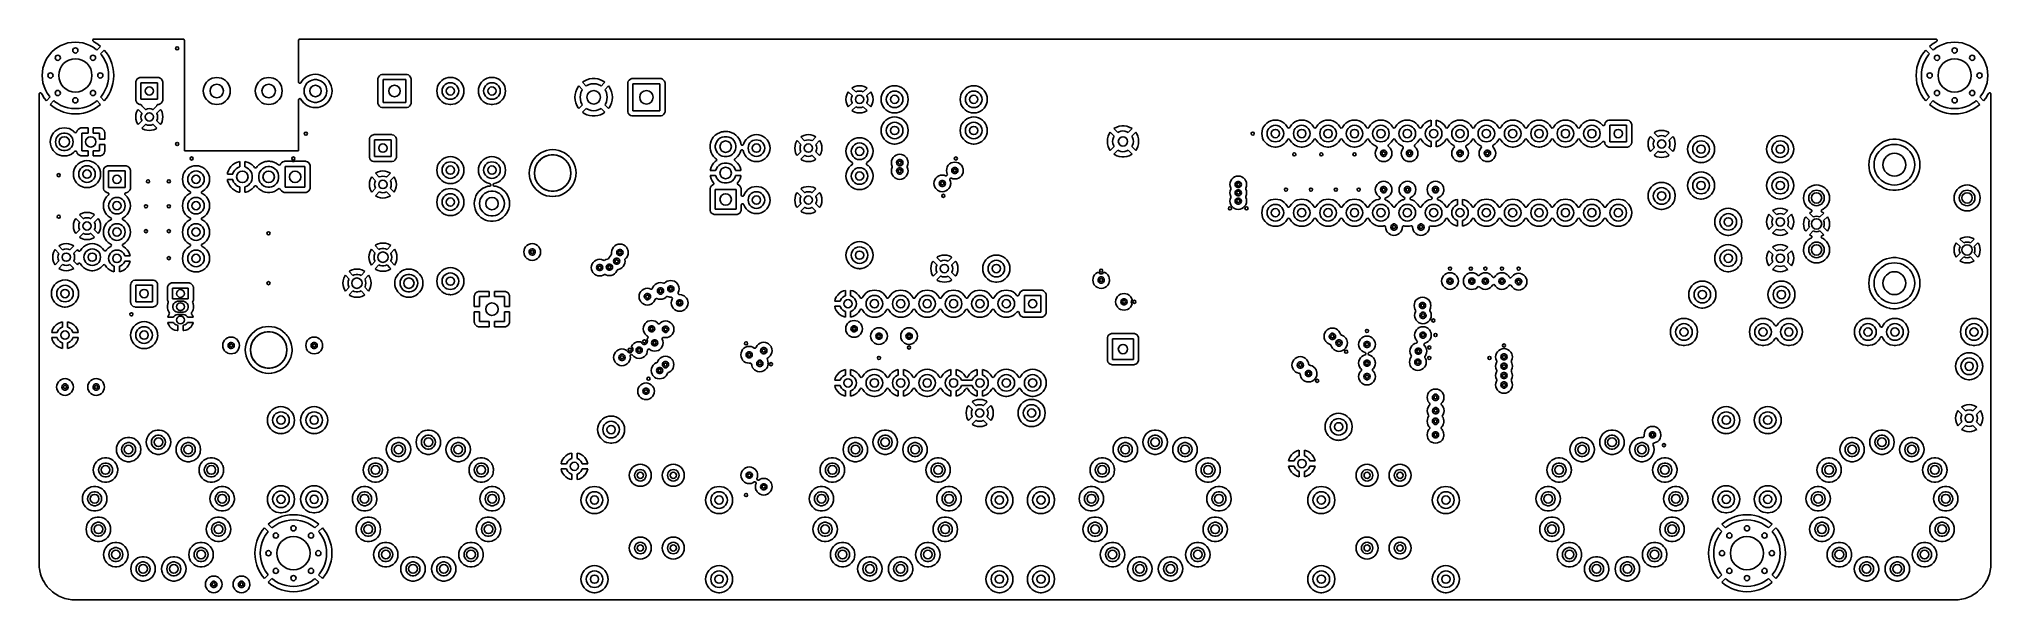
# Model space of a CAD drawing. Extents: x 2.85 to 10.26, y -4.55 to -2.42.
import ezdxf

# ---------------------------------------------------------------- set-up
doc = ezdxf.new("R2010")
doc.units = 0
doc.header["$MEASUREMENT"] = 0
doc.layers.add('BLACK', color=7, linetype='CONTINUOUS')

msp = doc.modelspace()

# ---------------------------------------------------------------- linework, layer by layer
at = {"layer": 'BLACK', "linetype": 'CONTINUOUS'}
for p, q in [((2.9375, -2.4455), (2.9505, -2.4401)), ((2.9505, -2.4401), (2.9641, -2.4362)), ((2.9641, -2.4362), (2.978, -2.4339)), ((2.978, -2.4339), (2.9921, -2.4331)), ((2.9921, -2.4331), (3.0062, -2.4339)), ((3.0062, -2.4339), (3.0202, -2.4362)), ((3.0202, -2.4362), (3.0337, -2.4401)), ((3.0337, -2.4401), (3.0468, -2.4455)), ((3.058, -2.426), (3.0589, -2.4233)), ((3.0587, -2.4286), (3.058, -2.426)), ((3.0607, -2.4305), (3.0587, -2.4286)), ((3.0589, -2.4233), (3.0611, -2.4216)), ((3.0651, -2.4327), (3.0607, -2.4305)), ((3.0611, -2.4216), (3.0629, -2.4213)), ((3.0629, -2.4213), (3.4006, -2.4213)), ((3.0779, -2.441), (3.0651, -2.4327)), ((3.088, -2.4493), (3.0779, -2.441)), ((3.4006, -2.4213), (3.4033, -2.4221)), ((3.4033, -2.4221), (3.4051, -2.4241)), ((3.4051, -2.4241), (3.4055, -2.4262)), ((3.4055, -2.4262), (3.4055, -2.8445)), ((3.8386, -2.4262), (3.8394, -2.4235)), ((3.8386, -2.5843), (3.8386, -2.4262)), ((3.8394, -2.4235), (3.8414, -2.4217)), ((3.8414, -2.4217), (3.8435, -2.4213)), ((3.8435, -2.4213), (10.0473, -2.4213)), ((10.0324, -2.441), (10.0222, -2.4493)), ((10.0452, -2.4327), (10.0324, -2.441)), ((10.0495, -2.4305), (10.0452, -2.4327)), ((10.0473, -2.4213), (10.05, -2.4221)), ((10.051, -2.4294), (10.0495, -2.4305)), ((10.05, -2.4221), (10.0518, -2.4241)), ((10.0521, -2.4269), (10.051, -2.4294)), ((10.0518, -2.4241), (10.0521, -2.4269)), ((10.0634, -2.4455), (10.0765, -2.4401)), ((10.0765, -2.4401), (10.0901, -2.4362)), ((10.0901, -2.4362), (10.104, -2.4339)), ((10.104, -2.4339), (10.1181, -2.4331)), ((10.1181, -2.4331), (10.1322, -2.4339)), ((10.1322, -2.4339), (10.1461, -2.4362)), ((10.1461, -2.4362), (10.1597, -2.4401)), ((10.1597, -2.4401), (10.1728, -2.4455)), ((2.8732, -2.5174), (2.8786, -2.5044)), ((2.8786, -2.5044), (2.8855, -2.492)), ((2.8855, -2.492), (2.8936, -2.4805)), ((2.8936, -2.4805), (2.903, -2.47)), ((2.903, -2.47), (2.9136, -2.4606)), ((2.9136, -2.4606), (2.9251, -2.4524)), ((2.9251, -2.4524), (2.9375, -2.4455)), ((3.0468, -2.4455), (3.0592, -2.4524)), ((3.0592, -2.4524), (3.0707, -2.4606)), ((3.0707, -2.4606), (3.0739, -2.4634)), ((3.0739, -2.4634), (3.088, -2.4493)), ((3.1019, -2.4632), (3.0878, -2.4773)), ((3.0878, -2.4773), (3.0906, -2.4805)), ((3.088, -2.4493), (3.088, -2.4493)), ((3.0906, -2.4805), (3.0988, -2.492)), ((3.0988, -2.492), (3.1056, -2.5044)), ((3.1101, -2.4733), (3.1019, -2.4632)), ((3.1019, -2.4632), (3.1019, -2.4632)), ((3.1056, -2.5044), (3.111, -2.5174)), ((3.1185, -2.4861), (3.1101, -2.4733)), ((3.1254, -2.4997), (3.1185, -2.4861)), ((3.1309, -2.514), (3.1254, -2.4997)), ((3.1348, -2.5287), (3.1309, -2.514)), ((9.9794, -2.514), (9.9754, -2.5287)), ((9.9849, -2.4997), (9.9794, -2.514)), ((9.9918, -2.4861), (9.9849, -2.4997)), ((10.0001, -2.4733), (9.9918, -2.4861)), ((9.9992, -2.5174), (10.0046, -2.5044)), ((10.0083, -2.4632), (10.0001, -2.4733)), ((10.0046, -2.5044), (10.0114, -2.492)), ((10.0225, -2.4773), (10.0083, -2.4632)), ((10.0083, -2.4632), (10.0083, -2.4632)), ((10.0114, -2.492), (10.0196, -2.4805)), ((10.0196, -2.4805), (10.0225, -2.4773)), ((10.0222, -2.4493), (10.0222, -2.4493)), ((10.0222, -2.4493), (10.0364, -2.4634)), ((10.0364, -2.4634), (10.0396, -2.4606)), ((10.0396, -2.4606), (10.0511, -2.4524)), ((10.0511, -2.4524), (10.0634, -2.4455)), ((10.1728, -2.4455), (10.1851, -2.4524)), ((10.1851, -2.4524), (10.1967, -2.4606)), ((10.1967, -2.4606), (10.2072, -2.47)), ((10.2072, -2.47), (10.2166, -2.4805)), ((10.2166, -2.4805), (10.2248, -2.492)), ((10.2248, -2.492), (10.2316, -2.5044)), ((10.2316, -2.5044), (10.237, -2.5174)), ((2.8661, -2.5591), (2.8669, -2.5449)), ((2.8669, -2.5732), (2.8661, -2.5591)), ((2.8669, -2.5449), (2.8693, -2.531)), ((2.8693, -2.5871), (2.8669, -2.5732)), ((2.8693, -2.531), (2.8732, -2.5174)), ((2.8732, -2.6007), (2.8693, -2.5871)), ((3.111, -2.5174), (3.115, -2.531)), ((3.115, -2.5871), (3.111, -2.6007)), ((3.115, -2.531), (3.1173, -2.5449)), ((3.1173, -2.5732), (3.115, -2.5871)), ((3.1173, -2.5449), (3.1181, -2.5591)), ((3.1181, -2.5591), (3.1173, -2.5732)), ((3.1309, -2.6041), (3.1348, -2.5894)), ((3.1372, -2.5438), (3.1348, -2.5287)), ((3.1348, -2.5287), (3.1348, -2.5287)), ((3.1348, -2.5894), (3.1372, -2.5743)), ((3.1348, -2.5894), (3.1348, -2.5894)), ((3.138, -2.5591), (3.1372, -2.5438)), ((3.1372, -2.5743), (3.138, -2.5591)), ((3.138, -2.5591), (3.138, -2.5591)), ((3.2213, -2.5843), (3.2212, -2.5847)), ((3.2212, -2.5847), (3.2212, -2.5847)), ((3.2212, -2.5847), (3.2212, -2.6515)), ((3.2215, -2.5824), (3.2213, -2.5843)), ((3.2235, -2.5771), (3.2215, -2.5824)), ((3.2269, -2.5725), (3.2235, -2.5771)), ((3.2235, -2.5771), (3.2235, -2.5771)), ((3.2314, -2.5691), (3.2269, -2.5725)), ((3.2269, -2.5725), (3.2269, -2.5725)), ((3.2367, -2.5672), (3.2314, -2.5691)), ((3.2314, -2.5691), (3.2314, -2.5691)), ((3.2391, -2.5669), (3.2367, -2.5672)), ((3.3058, -2.5669), (3.2391, -2.5669)), ((3.2391, -2.5669), (3.2391, -2.5669)), ((3.2409, -2.6496), (3.2409, -2.5866)), ((3.2409, -2.5866), (3.3039, -2.5866)), ((3.3039, -2.5866), (3.3039, -2.6496)), ((3.3082, -2.5672), (3.3058, -2.5669)), ((3.3058, -2.5669), (3.3058, -2.5669)), ((3.3058, -2.5669), (3.3058, -2.5669)), ((3.3058, -2.5669), (3.3058, -2.5669)), ((3.3135, -2.5691), (3.3082, -2.5672)), ((3.3082, -2.5672), (3.3082, -2.5672)), ((3.318, -2.5725), (3.3135, -2.5691)), ((3.3135, -2.5691), (3.3135, -2.5691)), ((3.3214, -2.5771), (3.318, -2.5725)), ((3.318, -2.5725), (3.318, -2.5725)), ((3.323, -2.5812), (3.3214, -2.5771)), ((3.3214, -2.5771), (3.3214, -2.5771)), ((3.3234, -2.5824), (3.323, -2.5812)), ((3.3236, -2.5847), (3.3234, -2.5824)), ((3.3236, -2.6515), (3.3236, -2.5847)), ((3.484, -2.5925), (3.4891, -2.5852)), ((3.4891, -2.5852), (3.4954, -2.5789)), ((3.4954, -2.5789), (3.5028, -2.5738)), ((3.5028, -2.5738), (3.5108, -2.57)), ((3.5108, -2.57), (3.5195, -2.5677)), ((3.5195, -2.5677), (3.5283, -2.5669)), ((3.5283, -2.5669), (3.5372, -2.5677)), ((3.5372, -2.5677), (3.5459, -2.57)), ((3.5459, -2.57), (3.5539, -2.5738)), ((3.5539, -2.5738), (3.5612, -2.5789)), ((3.5612, -2.5789), (3.5676, -2.5852)), ((3.5676, -2.5852), (3.5727, -2.5925)), ((3.6809, -2.5925), (3.686, -2.5852)), ((3.686, -2.5852), (3.6923, -2.5789)), ((3.6923, -2.5789), (3.6996, -2.5738)), ((3.6996, -2.5738), (3.7077, -2.57)), ((3.7077, -2.57), (3.7163, -2.5677)), ((3.7163, -2.5677), (3.7252, -2.5669)), ((3.7252, -2.5669), (3.7341, -2.5677)), ((3.7341, -2.5677), (3.7427, -2.57)), ((3.7427, -2.57), (3.7508, -2.5738)), ((3.7508, -2.5738), (3.7581, -2.5789)), ((3.7581, -2.5789), (3.7644, -2.5852)), ((3.7644, -2.5852), (3.7695, -2.5925)), ((3.8388, -2.5858), (3.8386, -2.5843)), ((3.8403, -2.588), (3.8388, -2.5858)), ((3.8429, -2.5891), (3.8403, -2.588)), ((3.8456, -2.5887), (3.8429, -2.5891)), ((3.8476, -2.5868), (3.8456, -2.5887)), ((3.8512, -2.581), (3.8476, -2.5868)), ((3.8577, -2.5734), (3.8512, -2.581)), ((3.8512, -2.581), (3.8512, -2.581)), ((3.8652, -2.567), (3.8577, -2.5734)), ((3.8737, -2.5618), (3.8652, -2.567)), ((3.8652, -2.567), (3.8652, -2.567)), ((3.8655, -2.5953), (3.8704, -2.5889)), ((3.8704, -2.5889), (3.8763, -2.5836)), ((3.8828, -2.558), (3.8737, -2.5618)), ((3.8763, -2.5836), (3.8831, -2.5793)), ((3.8925, -2.5557), (3.8828, -2.558)), ((3.8831, -2.5793), (3.8905, -2.5765)), ((3.8905, -2.5765), (3.8984, -2.575)), ((3.9024, -2.5549), (3.8925, -2.5557)), ((3.8984, -2.575), (3.9064, -2.575)), ((3.9122, -2.5557), (3.9024, -2.5549)), ((3.9064, -2.575), (3.9142, -2.5765)), ((3.9219, -2.558), (3.9122, -2.5557)), ((3.9142, -2.5765), (3.9217, -2.5793)), ((3.9217, -2.5793), (3.9285, -2.5836)), ((3.9311, -2.5618), (3.9219, -2.558)), ((3.9285, -2.5836), (3.9344, -2.5889)), ((3.9395, -2.567), (3.9311, -2.5618)), ((3.9344, -2.5889), (3.9392, -2.5953)), ((3.9401, -2.5675), (3.9395, -2.567)), ((3.9395, -2.567), (3.9395, -2.567)), ((3.9465, -2.5729), (3.9401, -2.5675)), ((3.9471, -2.5734), (3.9465, -2.5729)), ((3.9516, -2.5787), (3.9471, -2.5734)), ((3.9535, -2.581), (3.9516, -2.5787)), ((3.9587, -2.5894), (3.9535, -2.581)), ((3.9535, -2.581), (3.9535, -2.581)), ((3.9624, -2.5984), (3.9587, -2.5894)), ((4.1396, -2.5706), (4.1394, -2.5725)), ((4.1394, -2.5725), (4.1394, -2.5729)), ((4.1394, -2.5729), (4.1394, -2.5729)), ((4.1394, -2.5729), (4.1394, -2.6633)), ((4.1416, -2.5653), (4.1396, -2.5706)), ((4.145, -2.5607), (4.1416, -2.5653)), ((4.1416, -2.5653), (4.1416, -2.5653)), ((4.1495, -2.5573), (4.145, -2.5607)), ((4.145, -2.5607), (4.145, -2.5607)), ((4.1548, -2.5554), (4.1495, -2.5573)), ((4.1495, -2.5573), (4.1495, -2.5573)), ((4.1572, -2.5551), (4.1548, -2.5554)), ((4.2476, -2.5551), (4.1572, -2.5551)), ((4.1572, -2.5551), (4.1572, -2.5551)), ((4.1591, -2.6614), (4.1591, -2.5748)), ((4.1591, -2.5748), (4.2457, -2.5748)), ((4.2457, -2.5748), (4.2457, -2.6614)), ((4.2499, -2.5554), (4.2476, -2.5551)), ((4.2476, -2.5551), (4.2476, -2.5551)), ((4.2476, -2.5551), (4.2476, -2.5551)), ((4.2476, -2.5551), (4.2476, -2.5551)), ((4.2552, -2.5573), (4.2499, -2.5554)), ((4.2499, -2.5554), (4.2499, -2.5554)), ((4.2597, -2.5607), (4.2552, -2.5573)), ((4.2552, -2.5573), (4.2552, -2.5573)), ((4.2631, -2.5653), (4.2597, -2.5607)), ((4.2597, -2.5607), (4.2597, -2.5607)), ((4.2646, -2.5691), (4.2631, -2.5653)), ((4.2631, -2.5653), (4.2631, -2.5653)), ((4.2651, -2.5706), (4.2646, -2.5691)), ((4.2654, -2.5729), (4.2651, -2.5706)), ((4.2654, -2.6181), (4.2654, -2.5729)), ((4.3748, -2.5851), (4.3697, -2.5924)), ((4.3811, -2.5787), (4.3748, -2.5851)), ((4.3885, -2.5736), (4.3811, -2.5787)), ((4.3966, -2.5698), (4.3885, -2.5736)), ((4.3885, -2.5736), (4.3885, -2.5736)), ((4.3945, -2.5935), (4.4005, -2.5897)), ((4.4052, -2.5675), (4.3966, -2.5698)), ((4.3966, -2.5698), (4.3966, -2.5698)), ((4.4005, -2.5897), (4.4072, -2.5874)), ((4.4142, -2.5667), (4.4052, -2.5675)), ((4.4052, -2.5675), (4.4052, -2.5675)), ((4.4072, -2.5874), (4.4142, -2.5866)), ((4.4231, -2.5675), (4.4142, -2.5667)), ((4.4142, -2.5667), (4.4142, -2.5667)), ((4.4142, -2.5866), (4.4212, -2.5874)), ((4.4212, -2.5874), (4.4278, -2.5897)), ((4.4318, -2.5698), (4.4231, -2.5675)), ((4.4231, -2.5675), (4.4231, -2.5675)), ((4.4231, -2.5675), (4.4231, -2.5675)), ((4.4231, -2.5675), (4.4231, -2.5675)), ((4.4231, -2.5675), (4.4231, -2.5675)), ((4.4278, -2.5897), (4.4338, -2.5935)), ((4.4399, -2.5736), (4.4318, -2.5698)), ((4.4318, -2.5698), (4.4318, -2.5698)), ((4.4472, -2.5787), (4.4399, -2.5736)), ((4.4399, -2.5736), (4.4399, -2.5736)), ((4.4535, -2.5851), (4.4472, -2.5787)), ((4.4587, -2.5924), (4.4535, -2.5851)), ((4.4535, -2.5851), (4.4535, -2.5851)), ((4.5323, -2.5851), (4.5271, -2.5924)), ((4.5386, -2.5787), (4.5323, -2.5851)), ((4.546, -2.5736), (4.5386, -2.5787)), ((4.5541, -2.5698), (4.546, -2.5736)), ((4.546, -2.5736), (4.546, -2.5736)), ((4.552, -2.5935), (4.558, -2.5897)), ((4.5627, -2.5675), (4.5541, -2.5698)), ((4.5541, -2.5698), (4.5541, -2.5698)), ((4.558, -2.5897), (4.5646, -2.5874)), ((4.5717, -2.5667), (4.5627, -2.5675)), ((4.5627, -2.5675), (4.5627, -2.5675)), ((4.5646, -2.5874), (4.5717, -2.5866)), ((4.5806, -2.5675), (4.5717, -2.5667)), ((4.5717, -2.5667), (4.5717, -2.5667)), ((4.5717, -2.5866), (4.5787, -2.5874)), ((4.5787, -2.5874), (4.5853, -2.5897)), ((4.5892, -2.5698), (4.5806, -2.5675)), ((4.5806, -2.5675), (4.5806, -2.5675)), ((4.5806, -2.5675), (4.5806, -2.5675)), ((4.5806, -2.5675), (4.5806, -2.5675)), ((4.5806, -2.5675), (4.5806, -2.5675)), ((4.5853, -2.5897), (4.5913, -2.5935)), ((4.5974, -2.5736), (4.5892, -2.5698)), ((4.5892, -2.5698), (4.5892, -2.5698)), ((4.6047, -2.5787), (4.5974, -2.5736)), ((4.5974, -2.5736), (4.5974, -2.5736)), ((4.611, -2.5851), (4.6047, -2.5787)), ((4.6162, -2.5924), (4.611, -2.5851)), ((4.611, -2.5851), (4.611, -2.5851)), ((4.9219, -2.5804), (4.9148, -2.5853)), ((4.9148, -2.5853), (4.9291, -2.5996)), ((4.9315, -2.5758), (4.9219, -2.5804)), ((4.9219, -2.5804), (4.9219, -2.5804)), ((4.9417, -2.5726), (4.9315, -2.5758)), ((4.9522, -2.5711), (4.9417, -2.5726)), ((4.9417, -2.5726), (4.9417, -2.5726)), ((4.9628, -2.5711), (4.9522, -2.5711)), ((4.9733, -2.5726), (4.9628, -2.5711)), ((4.9834, -2.5758), (4.9733, -2.5726)), ((4.9733, -2.5726), (4.9733, -2.5726)), ((4.993, -2.5804), (4.9834, -2.5758)), ((4.9834, -2.5758), (4.9834, -2.5758)), ((4.9859, -2.5996), (4.9966, -2.5889)), ((5.0002, -2.5853), (4.993, -2.5804)), ((4.993, -2.5804), (4.993, -2.5804)), ((4.9966, -2.5889), (5.0002, -2.5853)), ((5.0868, -2.5865), (5.0866, -2.5887)), ((5.0866, -2.5887), (5.0866, -2.5889)), ((5.0866, -2.5889), (5.0866, -2.5889)), ((5.0866, -2.5889), (5.0866, -2.695)), ((5.0888, -2.5812), (5.0868, -2.5865)), ((5.0922, -2.5767), (5.0888, -2.5812)), ((5.0888, -2.5812), (5.0888, -2.5812)), ((5.0968, -2.5733), (5.0922, -2.5767)), ((5.0922, -2.5767), (5.0922, -2.5767)), ((5.1021, -2.5713), (5.0968, -2.5733)), ((5.0968, -2.5733), (5.0968, -2.5733)), ((5.1044, -2.571), (5.1021, -2.5713)), ((5.2105, -2.571), (5.1044, -2.571)), ((5.1044, -2.571), (5.1044, -2.571)), ((5.2129, -2.5713), (5.2105, -2.571)), ((5.2105, -2.571), (5.2105, -2.571)), ((5.2105, -2.571), (5.2105, -2.571)), ((5.2105, -2.571), (5.2105, -2.571)), ((5.2182, -2.5733), (5.2129, -2.5713)), ((5.2129, -2.5713), (5.2129, -2.5713)), ((5.2227, -2.5767), (5.2182, -2.5733)), ((5.2182, -2.5733), (5.2182, -2.5733)), ((5.2261, -2.5812), (5.2227, -2.5767)), ((5.2227, -2.5767), (5.2227, -2.5767)), ((5.2277, -2.5853), (5.2261, -2.5812)), ((5.2261, -2.5812), (5.2261, -2.5812)), ((5.2281, -2.5865), (5.2277, -2.5853)), ((5.2284, -2.5889), (5.2281, -2.5865)), ((5.2284, -2.6498), (5.2284, -2.5889)), ((9.973, -2.5438), (9.9722, -2.5591)), ((9.9722, -2.5591), (9.9722, -2.5591)), ((9.9722, -2.5591), (9.973, -2.5743)), ((9.9754, -2.5287), (9.973, -2.5438)), ((9.973, -2.5743), (9.9754, -2.5894)), ((9.9754, -2.5287), (9.9754, -2.5287)), ((9.9754, -2.5894), (9.9754, -2.5894)), ((9.9754, -2.5894), (9.9794, -2.6041)), ((9.9921, -2.5591), (9.9929, -2.5449)), ((9.9929, -2.5732), (9.9921, -2.5591)), ((9.9929, -2.5449), (9.9953, -2.531)), ((9.9953, -2.5871), (9.9929, -2.5732)), ((9.9953, -2.531), (9.9992, -2.5174)), ((9.9992, -2.6007), (9.9953, -2.5871)), ((10.237, -2.5174), (10.2409, -2.531)), ((10.2409, -2.5871), (10.237, -2.6007)), ((10.2409, -2.531), (10.2433, -2.5449)), ((10.2433, -2.5732), (10.2409, -2.5871)), ((10.2433, -2.5449), (10.2441, -2.5591)), ((10.2441, -2.5591), (10.2433, -2.5732)), ((2.8544, -2.6299), (2.8551, -2.6272)), ((2.8544, -2.7165), (2.8544, -2.6299)), ((2.8551, -2.6272), (2.8572, -2.6254)), ((2.8572, -2.6254), (2.8599, -2.625)), ((2.8599, -2.625), (2.8624, -2.6262)), ((2.8624, -2.6262), (2.8636, -2.6276)), ((2.8636, -2.6276), (2.8658, -2.632)), ((2.8658, -2.632), (2.8658, -2.632)), ((2.8658, -2.632), (2.8741, -2.6448)), ((2.8786, -2.6137), (2.8732, -2.6007)), ((2.8741, -2.6448), (2.8823, -2.6549)), ((2.8855, -2.6261), (2.8786, -2.6137)), ((2.8823, -2.6549), (2.8965, -2.6408)), ((2.8823, -2.6549), (2.8823, -2.6549)), ((2.8936, -2.6376), (2.8855, -2.6261)), ((2.8965, -2.6408), (2.8936, -2.6376)), ((2.9104, -2.6547), (2.8962, -2.6689)), ((2.9136, -2.6576), (2.9104, -2.6547)), ((2.9251, -2.6657), (2.9136, -2.6576)), ((3.0707, -2.6576), (3.0592, -2.6657)), ((3.0739, -2.6547), (3.0707, -2.6576)), ((3.088, -2.6689), (3.0739, -2.6547)), ((3.0906, -2.6376), (3.0878, -2.6408)), ((3.0878, -2.6408), (3.1019, -2.6549)), ((3.0988, -2.6261), (3.0906, -2.6376)), ((3.1056, -2.6137), (3.0988, -2.6261)), ((3.1019, -2.6549), (3.1101, -2.6448)), ((3.111, -2.6007), (3.1056, -2.6137)), ((3.1101, -2.6448), (3.1185, -2.632)), ((3.1101, -2.6448), (3.1101, -2.6448)), ((3.1185, -2.632), (3.1254, -2.6184)), ((3.1254, -2.6184), (3.1309, -2.6041)), ((3.2212, -2.6515), (3.2212, -2.6515)), ((3.2212, -2.6515), (3.2215, -2.6538)), ((3.2215, -2.6538), (3.2235, -2.6591)), ((3.2235, -2.6591), (3.2235, -2.6591)), ((3.2235, -2.6591), (3.2269, -2.6637)), ((3.2269, -2.6637), (3.2269, -2.6637)), ((3.2269, -2.6637), (3.2314, -2.6671)), ((3.3039, -2.6496), (3.2409, -2.6496)), ((3.3135, -2.6671), (3.318, -2.6637)), ((3.318, -2.6637), (3.3214, -2.6591)), ((3.3214, -2.6591), (3.3234, -2.6538)), ((3.3234, -2.6538), (3.3236, -2.6515)), ((3.4772, -2.6181), (3.4779, -2.6092)), ((3.4779, -2.627), (3.4772, -2.6181)), ((3.4779, -2.6092), (3.4803, -2.6006)), ((3.4803, -2.6356), (3.4779, -2.627)), ((3.4803, -2.6006), (3.484, -2.5925)), ((3.484, -2.6437), (3.4803, -2.6356)), ((3.4891, -2.651), (3.484, -2.6437)), ((3.4954, -2.6573), (3.4891, -2.651)), ((3.5028, -2.6624), (3.4954, -2.6573)), ((3.5108, -2.6662), (3.5028, -2.6624)), ((3.5539, -2.6624), (3.5459, -2.6662)), ((3.5612, -2.6573), (3.5539, -2.6624)), ((3.5676, -2.651), (3.5612, -2.6573)), ((3.5727, -2.6437), (3.5676, -2.651)), ((3.5727, -2.5925), (3.5764, -2.6006)), ((3.5764, -2.6356), (3.5727, -2.6437)), ((3.5764, -2.6006), (3.5787, -2.6092)), ((3.5787, -2.627), (3.5764, -2.6356)), ((3.5787, -2.6092), (3.5795, -2.6181)), ((3.5795, -2.6181), (3.5787, -2.627)), ((3.674, -2.6181), (3.6748, -2.6092)), ((3.6748, -2.627), (3.674, -2.6181)), ((3.6748, -2.6092), (3.6771, -2.6006)), ((3.6771, -2.6356), (3.6748, -2.627)), ((3.6771, -2.6006), (3.6809, -2.5925)), ((3.6809, -2.6437), (3.6771, -2.6356)), ((3.686, -2.651), (3.6809, -2.6437)), ((3.6923, -2.6573), (3.686, -2.651)), ((3.6996, -2.6624), (3.6923, -2.6573)), ((3.7077, -2.6662), (3.6996, -2.6624)), ((3.7508, -2.6624), (3.7427, -2.6662)), ((3.7581, -2.6573), (3.7508, -2.6624)), ((3.7644, -2.651), (3.7581, -2.6573)), ((3.7695, -2.6437), (3.7644, -2.651)), ((3.7695, -2.5925), (3.7733, -2.6006)), ((3.7733, -2.6356), (3.7695, -2.6437)), ((3.7733, -2.6006), (3.7756, -2.6092)), ((3.7756, -2.627), (3.7733, -2.6356)), ((3.7756, -2.6092), (3.7764, -2.6181)), ((3.7764, -2.6181), (3.7756, -2.627)), ((3.8386, -2.6519), (3.8394, -2.6493)), ((3.8386, -2.7679), (3.8386, -2.6519)), ((3.8394, -2.6493), (3.8414, -2.6475)), ((3.8414, -2.6475), (3.8442, -2.6471)), ((3.8442, -2.6471), (3.8467, -2.6482)), ((3.8467, -2.6482), (3.8476, -2.6494)), ((3.8476, -2.6494), (3.8512, -2.6553)), ((3.8512, -2.6553), (3.8512, -2.6553)), ((3.8512, -2.6553), (3.8518, -2.6559)), ((3.8518, -2.6559), (3.8577, -2.6628)), ((3.8577, -2.6628), (3.863, -2.6674)), ((3.8591, -2.6181), (3.8598, -2.6102)), ((3.8598, -2.6261), (3.8591, -2.6181)), ((3.8598, -2.6102), (3.862, -2.6025)), ((3.862, -2.6338), (3.8598, -2.6261)), ((3.862, -2.6025), (3.8655, -2.5953)), ((3.8655, -2.6409), (3.862, -2.6338)), ((3.8704, -2.6473), (3.8655, -2.6409)), ((3.8763, -2.6527), (3.8704, -2.6473)), ((3.8831, -2.6569), (3.8763, -2.6527)), ((3.8905, -2.6598), (3.8831, -2.6569)), ((3.8984, -2.6612), (3.8905, -2.6598)), ((3.9064, -2.6612), (3.8984, -2.6612)), ((3.9142, -2.6598), (3.9064, -2.6612)), ((3.9217, -2.6569), (3.9142, -2.6598)), ((3.9285, -2.6527), (3.9217, -2.6569)), ((3.9344, -2.6473), (3.9285, -2.6527)), ((3.9392, -2.6409), (3.9344, -2.6473)), ((3.9392, -2.5953), (3.9427, -2.6025)), ((3.9427, -2.6338), (3.9392, -2.6409)), ((3.9395, -2.6692), (3.9471, -2.6628)), ((3.9427, -2.6025), (3.9449, -2.6102)), ((3.9449, -2.6261), (3.9427, -2.6338)), ((3.9449, -2.6102), (3.9457, -2.6181)), ((3.9457, -2.6181), (3.9449, -2.6261)), ((3.9471, -2.6628), (3.9535, -2.6553)), ((3.9535, -2.6553), (3.9587, -2.6468)), ((3.9587, -2.6468), (3.9625, -2.6376)), ((3.9625, -2.5986), (3.9624, -2.5984)), ((3.9648, -2.6082), (3.9625, -2.5986)), ((3.9625, -2.6376), (3.9648, -2.628)), ((3.9656, -2.6181), (3.9648, -2.6082)), ((3.9648, -2.628), (3.9656, -2.6181)), ((4.1394, -2.6633), (4.1394, -2.6633)), ((4.1394, -2.6633), (4.1396, -2.6656)), ((4.2457, -2.6614), (4.1591, -2.6614)), ((4.2651, -2.6656), (4.2654, -2.6633)), ((4.2654, -2.6633), (4.2654, -2.6181)), ((4.3636, -2.6092), (4.3628, -2.6181)), ((4.3628, -2.6181), (4.3636, -2.627)), ((4.3628, -2.6181), (4.3628, -2.6181)), ((4.3659, -2.6005), (4.3636, -2.6092)), ((4.3636, -2.6092), (4.3636, -2.6092)), ((4.3636, -2.627), (4.3636, -2.627)), ((4.3636, -2.627), (4.3659, -2.6357)), ((4.3697, -2.5924), (4.3659, -2.6005)), ((4.3659, -2.6005), (4.3659, -2.6005)), ((4.3659, -2.6357), (4.3659, -2.6357)), ((4.3659, -2.6357), (4.3697, -2.6438)), ((4.3697, -2.5924), (4.3697, -2.5924)), ((4.3697, -2.6438), (4.3697, -2.6438)), ((4.3697, -2.6438), (4.3748, -2.6511)), ((4.3748, -2.6511), (4.3811, -2.6575)), ((4.3811, -2.6575), (4.3811, -2.6575)), ((4.3811, -2.6575), (4.3885, -2.6626)), ((4.3827, -2.6181), (4.3835, -2.6111)), ((4.3835, -2.6251), (4.3827, -2.6181)), ((4.3835, -2.6111), (4.3858, -2.6044)), ((4.3858, -2.6318), (4.3835, -2.6251)), ((4.3858, -2.6044), (4.3895, -2.5985)), ((4.3895, -2.6377), (4.3858, -2.6318)), ((4.3885, -2.6626), (4.3966, -2.6664)), ((4.3895, -2.5985), (4.3945, -2.5935)), ((4.3945, -2.6427), (4.3895, -2.6377)), ((4.4005, -2.6465), (4.3945, -2.6427)), ((4.4072, -2.6488), (4.4005, -2.6465)), ((4.4142, -2.6496), (4.4072, -2.6488)), ((4.4212, -2.6488), (4.4142, -2.6496)), ((4.4278, -2.6465), (4.4212, -2.6488)), ((4.4338, -2.6427), (4.4278, -2.6465)), ((4.4318, -2.6664), (4.4399, -2.6626)), ((4.4338, -2.5935), (4.4388, -2.5985)), ((4.4388, -2.6377), (4.4338, -2.6427)), ((4.4388, -2.5985), (4.4426, -2.6044)), ((4.4426, -2.6318), (4.4388, -2.6377)), ((4.4399, -2.6626), (4.4472, -2.6575)), ((4.4426, -2.6044), (4.4449, -2.6111)), ((4.4449, -2.6251), (4.4426, -2.6318)), ((4.4449, -2.6111), (4.4457, -2.6181)), ((4.4457, -2.6181), (4.4449, -2.6251)), ((4.4472, -2.6575), (4.4535, -2.6511)), ((4.4535, -2.6511), (4.4587, -2.6438)), ((4.4625, -2.6005), (4.4587, -2.5924)), ((4.4587, -2.6438), (4.4625, -2.6357)), ((4.4648, -2.6092), (4.4625, -2.6005)), ((4.4625, -2.6357), (4.4648, -2.627)), ((4.465, -2.6111), (4.4648, -2.6092)), ((4.4648, -2.627), (4.4656, -2.6181)), ((4.4655, -2.6173), (4.465, -2.6111)), ((4.4656, -2.6181), (4.4655, -2.6173)), ((4.4656, -2.6181), (4.4656, -2.6181)), ((4.521, -2.6092), (4.5203, -2.6181)), ((4.5203, -2.6181), (4.521, -2.627)), ((4.5203, -2.6181), (4.5203, -2.6181)), ((4.5234, -2.6005), (4.521, -2.6092)), ((4.521, -2.6092), (4.521, -2.6092)), ((4.521, -2.627), (4.521, -2.627)), ((4.521, -2.627), (4.5234, -2.6357)), ((4.5271, -2.5924), (4.5234, -2.6005)), ((4.5234, -2.6005), (4.5234, -2.6005)), ((4.5234, -2.6357), (4.5234, -2.6357)), ((4.5234, -2.6357), (4.5271, -2.6438)), ((4.5271, -2.5924), (4.5271, -2.5924)), ((4.5271, -2.6438), (4.5271, -2.6438)), ((4.5271, -2.6438), (4.5323, -2.6511)), ((4.5323, -2.6511), (4.5386, -2.6575)), ((4.5386, -2.6575), (4.5386, -2.6575)), ((4.5386, -2.6575), (4.546, -2.6626)), ((4.5402, -2.6181), (4.5409, -2.6111)), ((4.5409, -2.6251), (4.5402, -2.6181)), ((4.5409, -2.6111), (4.5433, -2.6044)), ((4.5433, -2.6318), (4.5409, -2.6251)), ((4.5433, -2.6044), (4.547, -2.5985)), ((4.547, -2.6377), (4.5433, -2.6318)), ((4.546, -2.6626), (4.5541, -2.6664)), ((4.547, -2.5985), (4.552, -2.5935)), ((4.552, -2.6427), (4.547, -2.6377)), ((4.558, -2.6465), (4.552, -2.6427)), ((4.5646, -2.6488), (4.558, -2.6465)), ((4.5717, -2.6496), (4.5646, -2.6488)), ((4.5787, -2.6488), (4.5717, -2.6496)), ((4.5853, -2.6465), (4.5787, -2.6488)), ((4.5913, -2.6427), (4.5853, -2.6465)), ((4.5892, -2.6664), (4.5974, -2.6626)), ((4.5913, -2.5935), (4.5963, -2.5985)), ((4.5963, -2.6377), (4.5913, -2.6427)), ((4.5963, -2.5985), (4.6, -2.6044)), ((4.6, -2.6318), (4.5963, -2.6377)), ((4.5974, -2.6626), (4.6047, -2.6575)), ((4.6, -2.6044), (4.6024, -2.6111)), ((4.6024, -2.6251), (4.6, -2.6318)), ((4.6024, -2.6111), (4.6031, -2.6181)), ((4.6031, -2.6181), (4.6024, -2.6251)), ((4.6047, -2.6575), (4.611, -2.6511)), ((4.611, -2.6511), (4.6162, -2.6438)), ((4.62, -2.6005), (4.6162, -2.5924)), ((4.6162, -2.6438), (4.617, -2.6419)), ((4.617, -2.6419), (4.62, -2.6357)), ((4.6223, -2.6092), (4.62, -2.6005)), ((4.62, -2.6357), (4.6223, -2.627)), ((4.6224, -2.6111), (4.6223, -2.6092)), ((4.6223, -2.627), (4.623, -2.6181)), ((4.623, -2.6173), (4.6224, -2.6111)), ((4.623, -2.6181), (4.623, -2.6173)), ((4.8872, -2.6313), (4.8864, -2.6419)), ((4.8864, -2.6419), (4.8872, -2.6525)), ((4.8864, -2.6419), (4.8864, -2.6419)), ((4.8896, -2.621), (4.8872, -2.6313)), ((4.8872, -2.6313), (4.8872, -2.6313)), ((4.8872, -2.6525), (4.8872, -2.6525)), ((4.8872, -2.6525), (4.8896, -2.6629)), ((4.8935, -2.6111), (4.8896, -2.621)), ((4.8896, -2.621), (4.8896, -2.621)), ((4.8896, -2.6629), (4.8896, -2.6629)), ((4.8896, -2.6629), (4.8935, -2.6728)), ((4.8988, -2.6019), (4.8935, -2.6111)), ((4.9009, -2.5992), (4.8988, -2.6019)), ((4.9151, -2.6135), (4.9009, -2.5992)), ((4.9063, -2.6419), (4.9071, -2.633)), ((4.9071, -2.6508), (4.9063, -2.6419)), ((4.9071, -2.633), (4.9094, -2.6244)), ((4.9094, -2.6594), (4.9071, -2.6508)), ((4.9094, -2.6244), (4.9132, -2.6163)), ((4.9132, -2.6675), (4.9094, -2.6594)), ((4.9132, -2.6163), (4.9151, -2.6135)), ((4.9291, -2.5996), (4.9319, -2.5976)), ((4.9319, -2.5976), (4.94, -2.5938)), ((4.94, -2.5938), (4.9486, -2.5915)), ((4.9486, -2.5915), (4.9575, -2.5907)), ((4.9575, -2.5907), (4.9664, -2.5915)), ((4.9664, -2.5915), (4.975, -2.5938)), ((4.975, -2.5938), (4.9831, -2.5976)), ((4.9831, -2.5976), (4.9859, -2.5996)), ((5.0141, -2.5992), (4.9998, -2.6135)), ((4.9998, -2.6135), (5.0018, -2.6163)), ((5.0018, -2.6163), (5.0056, -2.6244)), ((5.0056, -2.6594), (5.0018, -2.6675)), ((5.0056, -2.6244), (5.0079, -2.633)), ((5.0079, -2.6508), (5.0056, -2.6594)), ((5.0079, -2.633), (5.0087, -2.6419)), ((5.0087, -2.6419), (5.0079, -2.6508)), ((5.0162, -2.6019), (5.0141, -2.5992)), ((5.0215, -2.6111), (5.0162, -2.6019)), ((5.0254, -2.621), (5.0215, -2.6111)), ((5.0215, -2.6111), (5.0215, -2.6111)), ((5.0215, -2.6728), (5.0254, -2.6629)), ((5.0278, -2.6313), (5.0254, -2.621)), ((5.0254, -2.621), (5.0254, -2.621)), ((5.0254, -2.6629), (5.0278, -2.6525)), ((5.0254, -2.6629), (5.0254, -2.6629)), ((5.0285, -2.6419), (5.0278, -2.6313)), ((5.0278, -2.6313), (5.0278, -2.6313)), ((5.0278, -2.6525), (5.0285, -2.6419)), ((5.0278, -2.6525), (5.0278, -2.6525)), ((5.0285, -2.6419), (5.0285, -2.6419)), ((5.1063, -2.6931), (5.1063, -2.5907)), ((5.1063, -2.5907), (5.2087, -2.5907)), ((5.2087, -2.5907), (5.2087, -2.6931)), ((5.2284, -2.695), (5.2284, -2.6498)), ((5.915, -2.6409), (5.9142, -2.6498)), ((5.9142, -2.6498), (5.915, -2.6587)), ((5.9142, -2.6498), (5.9142, -2.6498)), ((5.9173, -2.6322), (5.915, -2.6409)), ((5.915, -2.6409), (5.915, -2.6409)), ((5.915, -2.6587), (5.915, -2.6587)), ((5.915, -2.6587), (5.9173, -2.6674)), ((5.9211, -2.6241), (5.9173, -2.6322)), ((5.9173, -2.6322), (5.9173, -2.6322)), ((5.9231, -2.6212), (5.9211, -2.6241)), ((5.9211, -2.6241), (5.9211, -2.6241)), ((5.9375, -2.6357), (5.9231, -2.6212)), ((5.9231, -2.6212), (5.9231, -2.6212)), ((5.9231, -2.6784), (5.9375, -2.664)), ((5.9341, -2.6498), (5.9348, -2.6428)), ((5.9348, -2.6568), (5.9341, -2.6498)), ((5.9348, -2.6428), (5.9372, -2.6361)), ((5.9372, -2.6635), (5.9348, -2.6568)), ((5.9399, -2.6053), (5.937, -2.6073)), ((5.937, -2.6073), (5.937, -2.6073)), ((5.937, -2.6073), (5.9514, -2.6217)), ((5.9372, -2.6361), (5.9375, -2.6357)), ((5.9375, -2.664), (5.9372, -2.6635)), ((5.948, -2.6015), (5.9399, -2.6053)), ((5.9399, -2.6053), (5.9399, -2.6053)), ((5.9566, -2.5992), (5.948, -2.6015)), ((5.948, -2.6015), (5.948, -2.6015)), ((5.9514, -2.6217), (5.9519, -2.6214)), ((5.9519, -2.6214), (5.9585, -2.6191)), ((5.9656, -2.5984), (5.9566, -2.5992)), ((5.9566, -2.5992), (5.9566, -2.5992)), ((5.9585, -2.6191), (5.9656, -2.6183)), ((5.9745, -2.5992), (5.9656, -2.5984)), ((5.9656, -2.5984), (5.9656, -2.5984)), ((5.9656, -2.6183), (5.9726, -2.6191)), ((5.9726, -2.6191), (5.9792, -2.6214)), ((5.9831, -2.6015), (5.9745, -2.5992)), ((5.9745, -2.5992), (5.9745, -2.5992)), ((5.9792, -2.6214), (5.9797, -2.6217)), ((5.9797, -2.6217), (5.9941, -2.6073)), ((5.9912, -2.6053), (5.9831, -2.6015)), ((5.9831, -2.6015), (5.9831, -2.6015)), ((5.9941, -2.6073), (5.9912, -2.6053)), ((6.008, -2.6212), (5.9936, -2.6357)), ((5.9936, -2.6357), (5.9939, -2.6361)), ((5.9939, -2.6635), (5.9936, -2.664)), ((5.9936, -2.664), (6.008, -2.6784)), ((5.9939, -2.6361), (5.9963, -2.6428)), ((5.9963, -2.6568), (5.9939, -2.6635)), ((5.9963, -2.6428), (5.997, -2.6498)), ((5.997, -2.6498), (5.9963, -2.6568)), ((6.01, -2.6241), (6.008, -2.6212)), ((6.0138, -2.6322), (6.01, -2.6241)), ((6.01, -2.6241), (6.01, -2.6241)), ((6.0161, -2.6409), (6.0138, -2.6322)), ((6.0138, -2.6322), (6.0138, -2.6322)), ((6.0138, -2.6674), (6.0161, -2.6587)), ((6.0169, -2.6498), (6.0161, -2.6409)), ((6.0161, -2.6409), (6.0161, -2.6409)), ((6.0161, -2.6587), (6.0169, -2.6498)), ((6.0161, -2.6587), (6.0161, -2.6587)), ((6.0169, -2.6498), (6.0169, -2.6498)), ((6.0169, -2.6498), (6.0169, -2.6498)), ((6.048, -2.6409), (6.0472, -2.6498)), ((6.0472, -2.6498), (6.048, -2.6587)), ((6.0472, -2.6498), (6.0472, -2.6498)), ((6.0503, -2.6322), (6.048, -2.6409)), ((6.048, -2.6409), (6.048, -2.6409)), ((6.048, -2.6587), (6.048, -2.6587)), ((6.048, -2.6587), (6.0503, -2.6674)), ((6.0541, -2.6241), (6.0503, -2.6322)), ((6.0503, -2.6322), (6.0503, -2.6322)), ((6.0593, -2.6168), (6.0541, -2.6241)), ((6.0541, -2.6241), (6.0541, -2.6241)), ((6.0656, -2.6104), (6.0593, -2.6168)), ((6.0729, -2.6053), (6.0656, -2.6104)), ((6.0671, -2.6498), (6.0679, -2.6428)), ((6.0679, -2.6568), (6.0671, -2.6498)), ((6.0679, -2.6428), (6.0702, -2.6361)), ((6.0702, -2.6635), (6.0679, -2.6568)), ((6.0702, -2.6361), (6.074, -2.6302)), ((6.074, -2.6694), (6.0702, -2.6635)), ((6.081, -2.6015), (6.0729, -2.6053)), ((6.0729, -2.6053), (6.0729, -2.6053)), ((6.074, -2.6302), (6.079, -2.6252)), ((6.079, -2.6252), (6.085, -2.6214)), ((6.0897, -2.5992), (6.081, -2.6015)), ((6.081, -2.6015), (6.081, -2.6015)), ((6.085, -2.6214), (6.0916, -2.6191)), ((6.0986, -2.5984), (6.0897, -2.5992)), ((6.0897, -2.5992), (6.0897, -2.5992)), ((6.0916, -2.6191), (6.0986, -2.6183)), ((6.1075, -2.5992), (6.0986, -2.5984)), ((6.0986, -2.5984), (6.0986, -2.5984)), ((6.0986, -2.6183), (6.1056, -2.6191)), ((6.1056, -2.6191), (6.1123, -2.6214)), ((6.1162, -2.6015), (6.1075, -2.5992)), ((6.1075, -2.5992), (6.1075, -2.5992)), ((6.1075, -2.5992), (6.1075, -2.5992)), ((6.1075, -2.5992), (6.1075, -2.5992)), ((6.1075, -2.5992), (6.1075, -2.5992)), ((6.1123, -2.6214), (6.1183, -2.6252)), ((6.1243, -2.6053), (6.1162, -2.6015)), ((6.1162, -2.6015), (6.1162, -2.6015)), ((6.1183, -2.6252), (6.1232, -2.6302)), ((6.1232, -2.6302), (6.127, -2.6361)), ((6.127, -2.6635), (6.1232, -2.6694)), ((6.1317, -2.6104), (6.1243, -2.6053)), ((6.1243, -2.6053), (6.1243, -2.6053)), ((6.127, -2.6361), (6.1293, -2.6428)), ((6.1293, -2.6568), (6.127, -2.6635)), ((6.1293, -2.6428), (6.1301, -2.6498)), ((6.1301, -2.6498), (6.1293, -2.6568)), ((6.138, -2.6168), (6.1317, -2.6104)), ((6.1385, -2.6174), (6.138, -2.6168)), ((6.1431, -2.6241), (6.1385, -2.6174)), ((6.1469, -2.6322), (6.1431, -2.6241)), ((6.1492, -2.6409), (6.1469, -2.6322)), ((6.1469, -2.6674), (6.1492, -2.6587)), ((6.15, -2.6498), (6.1492, -2.6409)), ((6.1492, -2.6587), (6.15, -2.6498)), ((6.15, -2.6498), (6.15, -2.6498)), ((6.348, -2.6409), (6.3472, -2.6498)), ((6.3472, -2.6498), (6.348, -2.6587)), ((6.3472, -2.6498), (6.3472, -2.6498)), ((6.3503, -2.6322), (6.348, -2.6409)), ((6.348, -2.6409), (6.348, -2.6409)), ((6.348, -2.6587), (6.348, -2.6587)), ((6.348, -2.6587), (6.3503, -2.6674)), ((6.3541, -2.6241), (6.3503, -2.6322)), ((6.3503, -2.6322), (6.3503, -2.6322)), ((6.3593, -2.6168), (6.3541, -2.6241)), ((6.3541, -2.6241), (6.3541, -2.6241)), ((6.3656, -2.6104), (6.3593, -2.6168)), ((6.3729, -2.6053), (6.3656, -2.6104)), ((6.3671, -2.6498), (6.3679, -2.6428)), ((6.3679, -2.6568), (6.3671, -2.6498)), ((6.3679, -2.6428), (6.3702, -2.6361)), ((6.3702, -2.6635), (6.3679, -2.6568)), ((6.3702, -2.6361), (6.374, -2.6302)), ((6.374, -2.6694), (6.3702, -2.6635)), ((6.381, -2.6015), (6.3729, -2.6053)), ((6.3729, -2.6053), (6.3729, -2.6053)), ((6.374, -2.6302), (6.379, -2.6252)), ((6.379, -2.6252), (6.385, -2.6214)), ((6.3897, -2.5992), (6.381, -2.6015)), ((6.381, -2.6015), (6.381, -2.6015)), ((6.385, -2.6214), (6.3916, -2.6191)), ((6.3986, -2.5984), (6.3897, -2.5992)), ((6.3897, -2.5992), (6.3897, -2.5992)), ((6.3916, -2.6191), (6.3986, -2.6183)), ((6.4075, -2.5992), (6.3986, -2.5984)), ((6.3986, -2.5984), (6.3986, -2.5984)), ((6.3986, -2.6183), (6.4056, -2.6191)), ((6.4056, -2.6191), (6.4123, -2.6214)), ((6.4162, -2.6015), (6.4075, -2.5992)), ((6.4075, -2.5992), (6.4075, -2.5992)), ((6.4075, -2.5992), (6.4075, -2.5992)), ((6.4075, -2.5992), (6.4075, -2.5992)), ((6.4075, -2.5992), (6.4075, -2.5992)), ((6.4123, -2.6214), (6.4183, -2.6252)), ((6.4243, -2.6053), (6.4162, -2.6015)), ((6.4162, -2.6015), (6.4162, -2.6015)), ((6.4183, -2.6252), (6.4232, -2.6302)), ((6.4232, -2.6302), (6.427, -2.6361)), ((6.427, -2.6635), (6.4232, -2.6694)), ((6.4317, -2.6104), (6.4243, -2.6053)), ((6.4243, -2.6053), (6.4243, -2.6053)), ((6.427, -2.6361), (6.4293, -2.6428)), ((6.4293, -2.6568), (6.427, -2.6635)), ((6.4293, -2.6428), (6.4301, -2.6498)), ((6.4301, -2.6498), (6.4293, -2.6568)), ((6.438, -2.6168), (6.4317, -2.6104)), ((6.4385, -2.6174), (6.438, -2.6168)), ((6.4431, -2.6241), (6.4385, -2.6174)), ((6.4469, -2.6322), (6.4431, -2.6241)), ((6.4492, -2.6409), (6.4469, -2.6322)), ((6.4469, -2.6674), (6.4492, -2.6587)), ((6.45, -2.6498), (6.4492, -2.6409)), ((6.4492, -2.6587), (6.45, -2.6498)), ((9.9794, -2.6041), (9.9849, -2.6184)), ((9.9849, -2.6184), (9.9918, -2.632)), ((9.9918, -2.632), (10.0001, -2.6448)), ((10.0046, -2.6137), (9.9992, -2.6007)), ((10.0001, -2.6448), (10.0083, -2.6549)), ((10.0114, -2.6261), (10.0046, -2.6137)), ((10.0083, -2.6549), (10.0225, -2.6408)), ((10.0083, -2.6549), (10.0083, -2.6549)), ((10.0196, -2.6376), (10.0114, -2.6261)), ((10.0225, -2.6408), (10.0196, -2.6376)), ((10.0364, -2.6547), (10.0222, -2.6689)), ((10.0396, -2.6576), (10.0364, -2.6547)), ((10.0511, -2.6657), (10.0396, -2.6576)), ((10.1967, -2.6576), (10.1851, -2.6657)), ((10.1998, -2.6547), (10.1967, -2.6576)), ((10.214, -2.6689), (10.1998, -2.6547)), ((10.2166, -2.6376), (10.2138, -2.6408)), ((10.2138, -2.6408), (10.2279, -2.6549)), ((10.2248, -2.6261), (10.2166, -2.6376)), ((10.2316, -2.6137), (10.2248, -2.6261)), ((10.2279, -2.6549), (10.2361, -2.6448)), ((10.237, -2.6007), (10.2316, -2.6137)), ((10.2361, -2.6448), (10.2444, -2.632)), ((10.2361, -2.6448), (10.2361, -2.6448)), ((10.2444, -2.632), (10.2467, -2.6276)), ((10.2444, -2.632), (10.2444, -2.632)), ((10.2467, -2.6276), (10.2485, -2.6256)), ((10.2485, -2.6256), (10.2512, -2.625)), ((10.2512, -2.625), (10.2538, -2.6259)), ((10.2538, -2.6259), (10.2555, -2.628)), ((10.2555, -2.628), (10.2559, -2.6299)), ((10.2559, -2.6299), (10.2559, -4.4093)), ((2.8544, -2.811), (2.8544, -2.7165)), ((2.8962, -2.6689), (2.8962, -2.6689)), ((2.8962, -2.6689), (2.9064, -2.6771)), ((2.9064, -2.6771), (2.9192, -2.6854)), ((2.9192, -2.6854), (2.9328, -2.6923)), ((2.9375, -2.6726), (2.9251, -2.6657)), ((2.9328, -2.6923), (2.947, -2.6978)), ((2.9505, -2.678), (2.9375, -2.6726)), ((2.947, -2.6978), (2.9618, -2.7017)), ((2.9641, -2.6819), (2.9505, -2.678)), ((2.9618, -2.7017), (2.9618, -2.7017)), ((2.9618, -2.7017), (2.9769, -2.7041)), ((2.978, -2.6842), (2.9641, -2.6819)), ((2.9769, -2.7041), (2.9921, -2.7049)), ((2.9921, -2.685), (2.978, -2.6842)), ((3.0062, -2.6842), (2.9921, -2.685)), ((2.9921, -2.7049), (3.0074, -2.7041)), ((2.9921, -2.7049), (2.9921, -2.7049)), ((3.0202, -2.6819), (3.0062, -2.6842)), ((3.0074, -2.7041), (3.0225, -2.7017)), ((3.0337, -2.678), (3.0202, -2.6819)), ((3.0225, -2.7017), (3.0372, -2.6978)), ((3.0225, -2.7017), (3.0225, -2.7017)), ((3.0468, -2.6726), (3.0337, -2.678)), ((3.0372, -2.6978), (3.0515, -2.6923)), ((3.0592, -2.6657), (3.0468, -2.6726)), ((3.0515, -2.6923), (3.0651, -2.6854)), ((3.0651, -2.6854), (3.0779, -2.6771)), ((3.0779, -2.6771), (3.088, -2.6689)), ((3.0779, -2.6771), (3.0779, -2.6771)), ((3.2218, -2.7076), (3.2211, -2.7165)), ((3.2211, -2.7165), (3.2218, -2.7255)), ((3.2211, -2.7165), (3.2211, -2.7165)), ((3.2242, -2.699), (3.2218, -2.7076)), ((3.2218, -2.7076), (3.2218, -2.7076)), ((3.2218, -2.7255), (3.2218, -2.7255)), ((3.2218, -2.7255), (3.2242, -2.7341)), ((3.2279, -2.6908), (3.2242, -2.699)), ((3.2242, -2.699), (3.2242, -2.699)), ((3.2242, -2.7341), (3.2242, -2.7341)), ((3.2242, -2.7341), (3.2279, -2.7422)), ((3.23, -2.688), (3.2279, -2.6908)), ((3.2279, -2.6908), (3.2279, -2.6908)), ((3.2444, -2.7024), (3.23, -2.688)), ((3.23, -2.688), (3.23, -2.688)), ((3.23, -2.7451), (3.2444, -2.7307)), ((3.2314, -2.6671), (3.2314, -2.6671)), ((3.2314, -2.6671), (3.2332, -2.6677)), ((3.2332, -2.6677), (3.2367, -2.6691)), ((3.2367, -2.6691), (3.2391, -2.6693)), ((3.2391, -2.6693), (3.2391, -2.6693)), ((3.2391, -2.6693), (3.2392, -2.6693)), ((3.2392, -2.6693), (3.2392, -2.6694)), ((3.2392, -2.6694), (3.2416, -2.6701)), ((3.2409, -2.7165), (3.2417, -2.7095)), ((3.2417, -2.7235), (3.2409, -2.7165)), ((3.2416, -2.6701), (3.2434, -2.6722)), ((3.2417, -2.7095), (3.2441, -2.7029)), ((3.2441, -2.7302), (3.2417, -2.7235)), ((3.2434, -2.6722), (3.2437, -2.6739)), ((3.2437, -2.6739), (3.2583, -2.6885)), ((3.2441, -2.7029), (3.2444, -2.7024)), ((3.2444, -2.7307), (3.2441, -2.7302)), ((3.2583, -2.6885), (3.2588, -2.6882)), ((3.2588, -2.6882), (3.2654, -2.6858)), ((3.2654, -2.6858), (3.2724, -2.685)), ((3.2724, -2.685), (3.2794, -2.6858)), ((3.2794, -2.6858), (3.2861, -2.6882)), ((3.2861, -2.6882), (3.2866, -2.6885)), ((3.2866, -2.6885), (3.3012, -2.6739)), ((3.3149, -2.688), (3.3005, -2.7024)), ((3.3005, -2.7024), (3.3008, -2.7029)), ((3.3008, -2.7302), (3.3005, -2.7307)), ((3.3005, -2.7307), (3.3149, -2.7451)), ((3.3008, -2.7029), (3.3031, -2.7095)), ((3.3031, -2.7235), (3.3008, -2.7302)), ((3.3012, -2.6739), (3.3016, -2.6719)), ((3.3016, -2.6719), (3.3035, -2.6699)), ((3.3031, -2.7095), (3.3039, -2.7165)), ((3.3039, -2.7165), (3.3031, -2.7235)), ((3.3035, -2.6699), (3.3057, -2.6694)), ((3.3057, -2.6694), (3.3057, -2.6693)), ((3.3057, -2.6693), (3.3057, -2.6693)), ((3.3057, -2.6693), (3.3057, -2.6693)), ((3.3057, -2.6693), (3.3057, -2.6693)), ((3.3057, -2.6693), (3.3058, -2.6693)), ((3.3058, -2.6693), (3.3082, -2.6691)), ((3.3058, -2.6693), (3.3058, -2.6693)), ((3.3082, -2.6691), (3.3135, -2.6671)), ((3.3169, -2.6908), (3.3149, -2.688)), ((3.3207, -2.699), (3.3169, -2.6908)), ((3.3169, -2.6908), (3.3169, -2.6908)), ((3.3169, -2.7422), (3.3207, -2.7341)), ((3.323, -2.7076), (3.3207, -2.699)), ((3.3207, -2.699), (3.3207, -2.699)), ((3.3207, -2.7341), (3.323, -2.7255)), ((3.3207, -2.7341), (3.3207, -2.7341)), ((3.3238, -2.7165), (3.323, -2.7076)), ((3.323, -2.7076), (3.323, -2.7076)), ((3.323, -2.7255), (3.3238, -2.7165)), ((3.323, -2.7255), (3.323, -2.7255)), ((3.3238, -2.7165), (3.3238, -2.7165)), ((3.5195, -2.6685), (3.5108, -2.6662)), ((3.5283, -2.6693), (3.5195, -2.6685)), ((3.5372, -2.6685), (3.5283, -2.6693)), ((3.5459, -2.6662), (3.5372, -2.6685)), ((3.7163, -2.6685), (3.7077, -2.6662)), ((3.7252, -2.6693), (3.7163, -2.6685)), ((3.7341, -2.6685), (3.7252, -2.6693)), ((3.7427, -2.6662), (3.7341, -2.6685)), ((3.863, -2.6674), (3.8652, -2.6692)), ((3.8652, -2.6692), (3.8652, -2.6692)), ((3.8652, -2.6692), (3.8653, -2.6693)), ((3.8653, -2.6693), (3.8737, -2.6744)), ((3.8737, -2.6744), (3.88, -2.6771)), ((3.88, -2.6771), (3.8828, -2.6782)), ((3.8828, -2.6782), (3.8925, -2.6805)), ((3.8925, -2.6805), (3.9024, -2.6813)), ((3.9024, -2.6813), (3.9122, -2.6805)), ((3.9122, -2.6805), (3.9219, -2.6782)), ((3.9219, -2.6782), (3.9311, -2.6744)), ((3.9311, -2.6744), (3.9395, -2.6692)), ((4.1396, -2.6656), (4.1416, -2.671)), ((4.1416, -2.671), (4.1416, -2.671)), ((4.1416, -2.671), (4.145, -2.6755)), ((4.145, -2.6755), (4.145, -2.6755)), ((4.145, -2.6755), (4.1495, -2.6789)), ((4.1495, -2.6789), (4.1495, -2.6789)), ((4.1495, -2.6789), (4.1548, -2.6809)), ((4.1548, -2.6809), (4.1548, -2.6809)), ((4.1548, -2.6809), (4.1551, -2.6809)), ((4.1551, -2.6809), (4.1572, -2.6811)), ((4.1572, -2.6811), (4.2476, -2.6811)), ((4.2476, -2.6811), (4.2499, -2.6809)), ((4.2499, -2.6809), (4.2552, -2.6789)), ((4.2552, -2.6789), (4.2597, -2.6755)), ((4.2597, -2.6755), (4.2631, -2.671)), ((4.2631, -2.671), (4.2651, -2.6656)), ((4.3966, -2.6664), (4.3966, -2.6664)), ((4.3966, -2.6664), (4.3966, -2.6664)), ((4.3966, -2.6664), (4.3987, -2.667)), ((4.3987, -2.667), (4.4052, -2.6687)), ((4.4052, -2.6687), (4.4116, -2.6693)), ((4.4116, -2.6693), (4.4142, -2.6695)), ((4.4142, -2.6695), (4.4164, -2.6693)), ((4.4142, -2.6695), (4.4142, -2.6695)), ((4.4142, -2.6695), (4.4142, -2.6695)), ((4.4164, -2.6693), (4.4231, -2.6687)), ((4.4231, -2.6687), (4.4318, -2.6664)), ((4.5541, -2.6664), (4.5541, -2.6664)), ((4.5541, -2.6664), (4.5541, -2.6664)), ((4.5541, -2.6664), (4.5562, -2.667)), ((4.5562, -2.667), (4.5627, -2.6687)), ((4.5627, -2.6687), (4.5691, -2.6693)), ((4.5691, -2.6693), (4.5717, -2.6695)), ((4.5717, -2.6695), (4.5739, -2.6693)), ((4.5717, -2.6695), (4.5717, -2.6695)), ((4.5717, -2.6695), (4.5717, -2.6695)), ((4.5739, -2.6693), (4.5806, -2.6687)), ((4.5806, -2.6687), (4.5892, -2.6664)), ((4.8935, -2.6728), (4.8935, -2.6728)), ((4.8935, -2.6728), (4.8988, -2.682)), ((4.8988, -2.682), (4.9009, -2.6846)), ((4.9009, -2.6846), (4.9151, -2.6704)), ((4.9009, -2.6846), (4.9009, -2.6846)), ((4.9151, -2.6704), (4.9132, -2.6675)), ((4.9291, -2.6843), (4.9148, -2.6986)), ((4.9148, -2.6986), (4.9219, -2.7035)), ((4.9219, -2.7035), (4.9219, -2.7035)), ((4.9219, -2.7035), (4.9315, -2.7081)), ((4.9319, -2.6863), (4.9291, -2.6843)), ((4.9315, -2.7081), (4.9315, -2.7081)), ((4.9315, -2.7081), (4.9417, -2.7112)), ((4.94, -2.69), (4.9319, -2.6863)), ((4.9486, -2.6923), (4.94, -2.69)), ((4.9417, -2.7112), (4.9417, -2.7112)), ((4.9417, -2.7112), (4.9522, -2.7128)), ((4.9575, -2.6931), (4.9486, -2.6923)), ((4.9522, -2.7128), (4.9522, -2.7128)), ((4.9522, -2.7128), (4.9628, -2.7128)), ((4.9664, -2.6923), (4.9575, -2.6931)), ((4.9628, -2.7128), (4.9733, -2.7112)), ((4.9628, -2.7128), (4.9628, -2.7128)), ((4.975, -2.69), (4.9664, -2.6923)), ((4.9733, -2.7112), (4.9834, -2.7081)), ((4.9733, -2.7112), (4.9733, -2.7112)), ((4.9831, -2.6863), (4.975, -2.69)), ((4.9859, -2.6843), (4.9831, -2.6863)), ((4.9834, -2.7081), (4.993, -2.7035)), ((5.0002, -2.6986), (4.9859, -2.6843)), ((4.993, -2.7035), (5.0002, -2.6986)), ((5.0018, -2.6675), (4.9998, -2.6704)), ((4.9998, -2.6704), (5.0141, -2.6846)), ((5.0141, -2.6846), (5.0162, -2.682)), ((5.0141, -2.6846), (5.0141, -2.6846)), ((5.0162, -2.682), (5.0215, -2.6728)), ((5.0162, -2.682), (5.0162, -2.682)), ((5.0866, -2.695), (5.0866, -2.695)), ((5.0866, -2.695), (5.0868, -2.6973)), ((5.0868, -2.6973), (5.0888, -2.7027)), ((5.0888, -2.7027), (5.0888, -2.7027)), ((5.0888, -2.7027), (5.0922, -2.7072)), ((5.0922, -2.7072), (5.0922, -2.7072)), ((5.0922, -2.7072), (5.0968, -2.7106)), ((5.0968, -2.7106), (5.0968, -2.7106)), ((5.0968, -2.7106), (5.1021, -2.7126)), ((5.1021, -2.7126), (5.1021, -2.7126)), ((5.1021, -2.7126), (5.1023, -2.7126)), ((5.1023, -2.7126), (5.1044, -2.7128)), ((5.1044, -2.7128), (5.2105, -2.7128)), ((5.2087, -2.6931), (5.1063, -2.6931)), ((5.2105, -2.7128), (5.2129, -2.7126)), ((5.2129, -2.7126), (5.2182, -2.7106)), ((5.2182, -2.7106), (5.2227, -2.7072)), ((5.2227, -2.7072), (5.2261, -2.7027)), ((5.2261, -2.7027), (5.2281, -2.6973)), ((5.2281, -2.6973), (5.2284, -2.695)), ((5.9173, -2.6674), (5.9173, -2.6674)), ((5.9173, -2.6674), (5.9211, -2.6755)), ((5.9211, -2.6755), (5.9231, -2.6784)), ((5.9514, -2.6779), (5.937, -2.6923)), ((5.937, -2.6923), (5.9399, -2.6943)), ((5.9399, -2.6943), (5.9399, -2.6943)), ((5.9399, -2.6943), (5.948, -2.6981)), ((5.948, -2.6981), (5.948, -2.6981)), ((5.948, -2.6981), (5.9566, -2.7004)), ((5.9519, -2.6782), (5.9514, -2.6779)), ((5.9585, -2.6805), (5.9519, -2.6782)), ((5.9566, -2.7004), (5.9566, -2.7004)), ((5.9566, -2.7004), (5.9656, -2.7012)), ((5.9656, -2.6813), (5.9585, -2.6805)), ((5.9726, -2.6805), (5.9656, -2.6813)), ((5.9656, -2.7012), (5.9745, -2.7004)), ((5.9656, -2.7012), (5.9656, -2.7012)), ((5.9792, -2.6782), (5.9726, -2.6805)), ((5.9745, -2.7004), (5.9831, -2.6981)), ((5.9745, -2.7004), (5.9745, -2.7004)), ((5.9797, -2.6779), (5.9792, -2.6782)), ((5.9941, -2.6923), (5.9797, -2.6779)), ((5.9831, -2.6981), (5.9912, -2.6943)), ((5.9831, -2.6981), (5.9831, -2.6981)), ((5.9912, -2.6943), (5.9941, -2.6923)), ((6.008, -2.6784), (6.01, -2.6755)), ((6.01, -2.6755), (6.0138, -2.6674)), ((6.0138, -2.6674), (6.0138, -2.6674)), ((6.0503, -2.6674), (6.0503, -2.6674)), ((6.0503, -2.6674), (6.0541, -2.6755)), ((6.0541, -2.6755), (6.0541, -2.6755)), ((6.0541, -2.6755), (6.0593, -2.6828)), ((6.0593, -2.7349), (6.0541, -2.7422)), ((6.0593, -2.6828), (6.0656, -2.6892)), ((6.0656, -2.7285), (6.0593, -2.7349)), ((6.0656, -2.6892), (6.0656, -2.6892)), ((6.0656, -2.6892), (6.0729, -2.6943)), ((6.0729, -2.7234), (6.0656, -2.7285)), ((6.0729, -2.6943), (6.081, -2.6981)), ((6.081, -2.7196), (6.0729, -2.7234)), ((6.0729, -2.7234), (6.0729, -2.7234)), ((6.079, -2.6744), (6.074, -2.6694)), ((6.085, -2.6782), (6.079, -2.6744)), ((6.081, -2.6981), (6.0897, -2.7004)), ((6.0897, -2.7173), (6.081, -2.7196)), ((6.081, -2.7196), (6.081, -2.7196)), ((6.0916, -2.6805), (6.085, -2.6782)), ((6.085, -2.7395), (6.0916, -2.7372)), ((6.0897, -2.7004), (6.0961, -2.701)), ((6.0986, -2.7165), (6.0897, -2.7173)), ((6.0897, -2.7173), (6.0897, -2.7173)), ((6.0986, -2.6813), (6.0916, -2.6805)), ((6.0916, -2.7372), (6.0986, -2.7364)), ((6.0961, -2.701), (6.0986, -2.7012)), ((6.1056, -2.6805), (6.0986, -2.6813)), ((6.0986, -2.7012), (6.1009, -2.701)), ((6.0986, -2.7012), (6.0986, -2.7012)), ((6.0986, -2.7012), (6.0986, -2.7012)), ((6.1075, -2.7173), (6.0986, -2.7165)), ((6.0986, -2.7165), (6.0986, -2.7165)), ((6.0986, -2.7364), (6.1056, -2.7372)), ((6.1009, -2.701), (6.1075, -2.7004)), ((6.1123, -2.6782), (6.1056, -2.6805)), ((6.1056, -2.7372), (6.1123, -2.7395)), ((6.1075, -2.7004), (6.1162, -2.6981)), ((6.1162, -2.7196), (6.1075, -2.7173)), ((6.1075, -2.7173), (6.1075, -2.7173)), ((6.1075, -2.7173), (6.1075, -2.7173)), ((6.1075, -2.7173), (6.1075, -2.7173)), ((6.1075, -2.7173), (6.1075, -2.7173)), ((6.1183, -2.6744), (6.1123, -2.6782)), ((6.1162, -2.6981), (6.1243, -2.6943)), ((6.1243, -2.7234), (6.1162, -2.7196)), ((6.1162, -2.7196), (6.1162, -2.7196)), ((6.1232, -2.6694), (6.1183, -2.6744)), ((6.1243, -2.6943), (6.1317, -2.6892)), ((6.1317, -2.7285), (6.1243, -2.7234)), ((6.1243, -2.7234), (6.1243, -2.7234)), ((6.1317, -2.6892), (6.138, -2.6828)), ((6.138, -2.7349), (6.1317, -2.7285)), ((6.138, -2.6828), (6.1431, -2.6755)), ((6.1381, -2.735), (6.138, -2.7349)), ((6.1431, -2.7422), (6.1381, -2.735)), ((6.1431, -2.6755), (6.1469, -2.6674)), ((6.3503, -2.6674), (6.3503, -2.6674)), ((6.3503, -2.6674), (6.3541, -2.6755)), ((6.3541, -2.6755), (6.3541, -2.6755)), ((6.3541, -2.6755), (6.3593, -2.6828)), ((6.3593, -2.7349), (6.3541, -2.7422)), ((6.3593, -2.6828), (6.3656, -2.6892)), ((6.3656, -2.7285), (6.3593, -2.7349)), ((6.3656, -2.6892), (6.3656, -2.6892)), ((6.3656, -2.6892), (6.3729, -2.6943)), ((6.3729, -2.7234), (6.3656, -2.7285)), ((6.3729, -2.6943), (6.381, -2.6981)), ((6.381, -2.7196), (6.3729, -2.7234)), ((6.3729, -2.7234), (6.3729, -2.7234)), ((6.379, -2.6744), (6.374, -2.6694)), ((6.385, -2.6782), (6.379, -2.6744)), ((6.381, -2.6981), (6.3897, -2.7004)), ((6.3897, -2.7173), (6.381, -2.7196)), ((6.381, -2.7196), (6.381, -2.7196)), ((6.3916, -2.6805), (6.385, -2.6782)), ((6.385, -2.7395), (6.3916, -2.7372)), ((6.3897, -2.7004), (6.3961, -2.701)), ((6.3986, -2.7165), (6.3897, -2.7173)), ((6.3897, -2.7173), (6.3897, -2.7173)), ((6.3986, -2.6813), (6.3916, -2.6805)), ((6.3916, -2.7372), (6.3986, -2.7364)), ((6.3961, -2.701), (6.3986, -2.7012)), ((6.4056, -2.6805), (6.3986, -2.6813)), ((6.3986, -2.7012), (6.4009, -2.701)), ((6.3986, -2.7012), (6.3986, -2.7012)), ((6.3986, -2.7012), (6.3986, -2.7012)), ((6.4075, -2.7173), (6.3986, -2.7165)), ((6.3986, -2.7165), (6.3986, -2.7165)), ((6.3986, -2.7364), (6.4056, -2.7372)), ((6.4009, -2.701), (6.4075, -2.7004)), ((6.4123, -2.6782), (6.4056, -2.6805)), ((6.4056, -2.7372), (6.4123, -2.7395)), ((6.4075, -2.7004), (6.4162, -2.6981)), ((6.4162, -2.7196), (6.4075, -2.7173)), ((6.4075, -2.7173), (6.4075, -2.7173)), ((6.4075, -2.7173), (6.4075, -2.7173)), ((6.4075, -2.7173), (6.4075, -2.7173)), ((6.4075, -2.7173), (6.4075, -2.7173)), ((6.4183, -2.6744), (6.4123, -2.6782)), ((6.4162, -2.6981), (6.4243, -2.6943)), ((6.4243, -2.7234), (6.4162, -2.7196)), ((6.4162, -2.7196), (6.4162, -2.7196)), ((6.4232, -2.6694), (6.4183, -2.6744)), ((6.4243, -2.6943), (6.4317, -2.6892)), ((6.4317, -2.7285), (6.4243, -2.7234)), ((6.4243, -2.7234), (6.4243, -2.7234)), ((6.4317, -2.6892), (6.438, -2.6828)), ((6.438, -2.7349), (6.4317, -2.7285)), ((6.438, -2.6828), (6.4431, -2.6755)), ((6.4381, -2.735), (6.438, -2.7349)), ((6.4431, -2.7422), (6.4381, -2.735)), ((6.4431, -2.6755), (6.4469, -2.6674)), ((7.5168, -2.735), (7.5095, -2.7402)), ((7.5249, -2.7312), (7.5168, -2.735)), ((7.5168, -2.735), (7.5168, -2.735)), ((7.5336, -2.7289), (7.5249, -2.7312)), ((7.5249, -2.7312), (7.5249, -2.7312)), ((7.5425, -2.7281), (7.5336, -2.7289)), ((7.5336, -2.7289), (7.5336, -2.7289)), ((7.5514, -2.7289), (7.5425, -2.7281)), ((7.5425, -2.7281), (7.5425, -2.7281)), ((7.5601, -2.7312), (7.5514, -2.7289)), ((7.5514, -2.7289), (7.5514, -2.7289)), ((7.5514, -2.7289), (7.5514, -2.7289)), ((7.5514, -2.7289), (7.5514, -2.7289)), ((7.5514, -2.7289), (7.5514, -2.7289)), ((7.5682, -2.735), (7.5601, -2.7312)), ((7.5601, -2.7312), (7.5601, -2.7312)), ((7.5756, -2.7402), (7.5682, -2.735)), ((7.5682, -2.735), (7.5682, -2.735)), ((7.6168, -2.735), (7.6095, -2.7402)), ((7.6249, -2.7312), (7.6168, -2.735)), ((7.6168, -2.735), (7.6168, -2.735)), ((7.6336, -2.7289), (7.6249, -2.7312)), ((7.6249, -2.7312), (7.6249, -2.7312)), ((7.6425, -2.7281), (7.6336, -2.7289)), ((7.6336, -2.7289), (7.6336, -2.7289)), ((7.6514, -2.7289), (7.6425, -2.7281)), ((7.6425, -2.7281), (7.6425, -2.7281)), ((7.6601, -2.7312), (7.6514, -2.7289)), ((7.6514, -2.7289), (7.6514, -2.7289)), ((7.6514, -2.7289), (7.6514, -2.7289)), ((7.6514, -2.7289), (7.6514, -2.7289)), ((7.6514, -2.7289), (7.6514, -2.7289)), ((7.6682, -2.735), (7.6601, -2.7312)), ((7.6601, -2.7312), (7.6601, -2.7312)), ((7.6756, -2.7402), (7.6682, -2.735)), ((7.6682, -2.735), (7.6682, -2.735)), ((7.7168, -2.735), (7.7095, -2.7402)), ((7.7249, -2.7312), (7.7168, -2.735)), ((7.7168, -2.735), (7.7168, -2.735)), ((7.7336, -2.7289), (7.7249, -2.7312)), ((7.7249, -2.7312), (7.7249, -2.7312)), ((7.7425, -2.7281), (7.7336, -2.7289)), ((7.7336, -2.7289), (7.7336, -2.7289)), ((7.7514, -2.7289), (7.7425, -2.7281)), ((7.7425, -2.7281), (7.7425, -2.7281)), ((7.7601, -2.7312), (7.7514, -2.7289)), ((7.7514, -2.7289), (7.7514, -2.7289)), ((7.7514, -2.7289), (7.7514, -2.7289)), ((7.7514, -2.7289), (7.7514, -2.7289)), ((7.7514, -2.7289), (7.7514, -2.7289)), ((7.7682, -2.735), (7.7601, -2.7312)), ((7.7601, -2.7312), (7.7601, -2.7312)), ((7.7756, -2.7402), (7.7682, -2.735)), ((7.7682, -2.735), (7.7682, -2.735)), ((7.8168, -2.735), (7.8095, -2.7402)), ((7.8249, -2.7312), (7.8168, -2.735)), ((7.8168, -2.735), (7.8168, -2.735)), ((7.8336, -2.7289), (7.8249, -2.7312)), ((7.8249, -2.7312), (7.8249, -2.7312)), ((7.8425, -2.7281), (7.8336, -2.7289)), ((7.8336, -2.7289), (7.8336, -2.7289)), ((7.8514, -2.7289), (7.8425, -2.7281)), ((7.8425, -2.7281), (7.8425, -2.7281)), ((7.8601, -2.7312), (7.8514, -2.7289)), ((7.8514, -2.7289), (7.8514, -2.7289)), ((7.8514, -2.7289), (7.8514, -2.7289)), ((7.8514, -2.7289), (7.8514, -2.7289)), ((7.8514, -2.7289), (7.8514, -2.7289)), ((7.8682, -2.735), (7.8601, -2.7312)), ((7.8601, -2.7312), (7.8601, -2.7312)), ((7.8756, -2.7402), (7.8682, -2.735)), ((7.8682, -2.735), (7.8682, -2.735)), ((7.9168, -2.735), (7.9095, -2.7402)), ((7.9249, -2.7312), (7.9168, -2.735)), ((7.9168, -2.735), (7.9168, -2.735)), ((7.9336, -2.7289), (7.9249, -2.7312)), ((7.9249, -2.7312), (7.9249, -2.7312)), ((7.9425, -2.7281), (7.9336, -2.7289)), ((7.9336, -2.7289), (7.9336, -2.7289)), ((7.9514, -2.7289), (7.9425, -2.7281)), ((7.9425, -2.7281), (7.9425, -2.7281)), ((7.9601, -2.7312), (7.9514, -2.7289)), ((7.9514, -2.7289), (7.9514, -2.7289)), ((7.9514, -2.7289), (7.9514, -2.7289)), ((7.9514, -2.7289), (7.9514, -2.7289)), ((7.9514, -2.7289), (7.9514, -2.7289)), ((7.9682, -2.735), (7.9601, -2.7312)), ((7.9601, -2.7312), (7.9601, -2.7312)), ((7.9756, -2.7402), (7.9682, -2.735)), ((7.9682, -2.735), (7.9682, -2.735)), ((8.0168, -2.735), (8.0095, -2.7402)), ((8.0249, -2.7312), (8.0168, -2.735)), ((8.0168, -2.735), (8.0168, -2.735)), ((8.0336, -2.7289), (8.0249, -2.7312)), ((8.0249, -2.7312), (8.0249, -2.7312)), ((8.0425, -2.7281), (8.0336, -2.7289)), ((8.0336, -2.7289), (8.0336, -2.7289)), ((8.0514, -2.7289), (8.0425, -2.7281)), ((8.0425, -2.7281), (8.0425, -2.7281)), ((8.0601, -2.7312), (8.0514, -2.7289)), ((8.0514, -2.7289), (8.0514, -2.7289)), ((8.0514, -2.7289), (8.0514, -2.7289)), ((8.0514, -2.7289), (8.0514, -2.7289)), ((8.0514, -2.7289), (8.0514, -2.7289)), ((8.0682, -2.735), (8.0601, -2.7312)), ((8.0601, -2.7312), (8.0601, -2.7312)), ((8.0756, -2.7402), (8.0682, -2.735)), ((8.0682, -2.735), (8.0682, -2.735)), ((8.1168, -2.735), (8.1095, -2.7402)), ((8.1249, -2.7312), (8.1168, -2.735)), ((8.1327, -2.7292), (8.1249, -2.7312)), ((8.1327, -2.7498), (8.1327, -2.7292)), ((8.1601, -2.7312), (8.1524, -2.7292)), ((8.1524, -2.7292), (8.1524, -2.7498)), ((8.1682, -2.735), (8.1601, -2.7312)), ((8.1755, -2.7402), (8.1682, -2.735)), ((8.2168, -2.735), (8.2095, -2.7402)), ((8.2249, -2.7312), (8.2168, -2.735)), ((8.2168, -2.735), (8.2168, -2.735)), ((8.2336, -2.7289), (8.2249, -2.7312)), ((8.2249, -2.7312), (8.2249, -2.7312)), ((8.2425, -2.7281), (8.2336, -2.7289)), ((8.2336, -2.7289), (8.2336, -2.7289)), ((8.2514, -2.7289), (8.2425, -2.7281)), ((8.2425, -2.7281), (8.2425, -2.7281)), ((8.2601, -2.7312), (8.2514, -2.7289)), ((8.2514, -2.7289), (8.2514, -2.7289)), ((8.2514, -2.7289), (8.2514, -2.7289)), ((8.2514, -2.7289), (8.2514, -2.7289)), ((8.2514, -2.7289), (8.2514, -2.7289)), ((8.2682, -2.735), (8.2601, -2.7312)), ((8.2601, -2.7312), (8.2601, -2.7312)), ((8.2756, -2.7402), (8.2682, -2.735)), ((8.2682, -2.735), (8.2682, -2.735)), ((8.3168, -2.735), (8.3095, -2.7402)), ((8.3249, -2.7312), (8.3168, -2.735)), ((8.3168, -2.735), (8.3168, -2.735)), ((8.3336, -2.7289), (8.3249, -2.7312)), ((8.3249, -2.7312), (8.3249, -2.7312)), ((8.3425, -2.7281), (8.3336, -2.7289)), ((8.3336, -2.7289), (8.3336, -2.7289)), ((8.3514, -2.7289), (8.3425, -2.7281)), ((8.3425, -2.7281), (8.3425, -2.7281)), ((8.3601, -2.7312), (8.3514, -2.7289)), ((8.3514, -2.7289), (8.3514, -2.7289)), ((8.3514, -2.7289), (8.3514, -2.7289)), ((8.3514, -2.7289), (8.3514, -2.7289)), ((8.3514, -2.7289), (8.3514, -2.7289)), ((8.3682, -2.735), (8.3601, -2.7312)), ((8.3601, -2.7312), (8.3601, -2.7312)), ((8.3756, -2.7402), (8.3682, -2.735)), ((8.3682, -2.735), (8.3682, -2.735)), ((8.4168, -2.735), (8.4095, -2.7402)), ((8.4249, -2.7312), (8.4168, -2.735)), ((8.4168, -2.735), (8.4168, -2.735)), ((8.4336, -2.7289), (8.4249, -2.7312)), ((8.4249, -2.7312), (8.4249, -2.7312)), ((8.4425, -2.7281), (8.4336, -2.7289)), ((8.4336, -2.7289), (8.4336, -2.7289)), ((8.4514, -2.7289), (8.4425, -2.7281)), ((8.4425, -2.7281), (8.4425, -2.7281)), ((8.4601, -2.7312), (8.4514, -2.7289)), ((8.4514, -2.7289), (8.4514, -2.7289)), ((8.4514, -2.7289), (8.4514, -2.7289)), ((8.4514, -2.7289), (8.4514, -2.7289)), ((8.4514, -2.7289), (8.4514, -2.7289)), ((8.4682, -2.735), (8.4601, -2.7312)), ((8.4601, -2.7312), (8.4601, -2.7312)), ((8.4756, -2.7402), (8.4682, -2.735)), ((8.4682, -2.735), (8.4682, -2.735)), ((8.5168, -2.735), (8.5095, -2.7402)), ((8.5249, -2.7312), (8.5168, -2.735)), ((8.5168, -2.735), (8.5168, -2.735)), ((8.5336, -2.7289), (8.5249, -2.7312)), ((8.5249, -2.7312), (8.5249, -2.7312)), ((8.5425, -2.7281), (8.5336, -2.7289)), ((8.5336, -2.7289), (8.5336, -2.7289)), ((8.5514, -2.7289), (8.5425, -2.7281)), ((8.5425, -2.7281), (8.5425, -2.7281)), ((8.5601, -2.7312), (8.5514, -2.7289)), ((8.5514, -2.7289), (8.5514, -2.7289)), ((8.5514, -2.7289), (8.5514, -2.7289)), ((8.5514, -2.7289), (8.5514, -2.7289)), ((8.5514, -2.7289), (8.5514, -2.7289)), ((8.5682, -2.735), (8.5601, -2.7312)), ((8.5601, -2.7312), (8.5601, -2.7312)), ((8.5756, -2.7402), (8.5682, -2.735)), ((8.5682, -2.735), (8.5682, -2.735)), ((8.6168, -2.735), (8.6095, -2.7402)), ((8.6249, -2.7312), (8.6168, -2.735)), ((8.6168, -2.735), (8.6168, -2.735)), ((8.6336, -2.7289), (8.6249, -2.7312)), ((8.6249, -2.7312), (8.6249, -2.7312)), ((8.6425, -2.7281), (8.6336, -2.7289)), ((8.6336, -2.7289), (8.6336, -2.7289)), ((8.6514, -2.7289), (8.6425, -2.7281)), ((8.6425, -2.7281), (8.6425, -2.7281)), ((8.6601, -2.7312), (8.6514, -2.7289)), ((8.6514, -2.7289), (8.6514, -2.7289)), ((8.6514, -2.7289), (8.6514, -2.7289)), ((8.6514, -2.7289), (8.6514, -2.7289)), ((8.6514, -2.7289), (8.6514, -2.7289)), ((8.6682, -2.735), (8.6601, -2.7312)), ((8.6601, -2.7312), (8.6601, -2.7312)), ((8.6756, -2.7402), (8.6682, -2.735)), ((8.6682, -2.735), (8.6682, -2.735)), ((8.7168, -2.735), (8.7095, -2.7402)), ((8.7249, -2.7312), (8.7168, -2.735)), ((8.7168, -2.735), (8.7168, -2.735)), ((8.7336, -2.7289), (8.7249, -2.7312)), ((8.7249, -2.7312), (8.7249, -2.7312)), ((8.7425, -2.7281), (8.7336, -2.7289)), ((8.7336, -2.7289), (8.7336, -2.7289)), ((8.7514, -2.7289), (8.7425, -2.7281)), ((8.7425, -2.7281), (8.7425, -2.7281)), ((8.7601, -2.7312), (8.7514, -2.7289)), ((8.7514, -2.7289), (8.7514, -2.7289)), ((8.7514, -2.7289), (8.7514, -2.7289)), ((8.7514, -2.7289), (8.7514, -2.7289)), ((8.7514, -2.7289), (8.7514, -2.7289)), ((8.7682, -2.735), (8.7601, -2.7312)), ((8.7601, -2.7312), (8.7601, -2.7312)), ((8.7756, -2.7402), (8.7682, -2.735)), ((8.7682, -2.735), (8.7682, -2.735)), ((8.7936, -2.7385), (8.7916, -2.7438)), ((8.7969, -2.734), (8.7936, -2.7385)), ((8.7936, -2.7385), (8.7936, -2.7385)), ((8.8015, -2.7306), (8.7969, -2.734)), ((8.7969, -2.734), (8.7969, -2.734)), ((8.8068, -2.7286), (8.8015, -2.7306)), ((8.8015, -2.7306), (8.8015, -2.7306)), ((8.8091, -2.7283), (8.8068, -2.7286)), ((8.8759, -2.7283), (8.8091, -2.7283)), ((8.8091, -2.7283), (8.8091, -2.7283)), ((8.8782, -2.7286), (8.8759, -2.7283)), ((8.8759, -2.7283), (8.8759, -2.7283)), ((8.8759, -2.7283), (8.8759, -2.7283)), ((8.8759, -2.7283), (8.8759, -2.7283)), ((8.8836, -2.7306), (8.8782, -2.7286)), ((8.8782, -2.7286), (8.8782, -2.7286)), ((8.8881, -2.734), (8.8836, -2.7306)), ((8.8836, -2.7306), (8.8836, -2.7306)), ((8.8915, -2.7385), (8.8881, -2.734)), ((8.8881, -2.734), (8.8881, -2.734)), ((8.8929, -2.7422), (8.8915, -2.7385)), ((8.8915, -2.7385), (8.8915, -2.7385)), ((10.0222, -2.6689), (10.0222, -2.6689)), ((10.0222, -2.6689), (10.0324, -2.6771)), ((10.0324, -2.6771), (10.0452, -2.6854)), ((10.0452, -2.6854), (10.0588, -2.6923)), ((10.0634, -2.6726), (10.0511, -2.6657)), ((10.0588, -2.6923), (10.073, -2.6978)), ((10.0765, -2.678), (10.0634, -2.6726)), ((10.073, -2.6978), (10.0878, -2.7017)), ((10.0901, -2.6819), (10.0765, -2.678)), ((10.0878, -2.7017), (10.0878, -2.7017)), ((10.0878, -2.7017), (10.1029, -2.7041)), ((10.104, -2.6842), (10.0901, -2.6819)), ((10.1029, -2.7041), (10.1181, -2.7049)), ((10.1181, -2.685), (10.104, -2.6842)), ((10.1322, -2.6842), (10.1181, -2.685)), ((10.1181, -2.7049), (10.1334, -2.7041)), ((10.1181, -2.7049), (10.1181, -2.7049)), ((10.1461, -2.6819), (10.1322, -2.6842)), ((10.1334, -2.7041), (10.1484, -2.7017)), ((10.1597, -2.678), (10.1461, -2.6819)), ((10.1484, -2.7017), (10.1632, -2.6978)), ((10.1484, -2.7017), (10.1484, -2.7017)), ((10.1728, -2.6726), (10.1597, -2.678)), ((10.1632, -2.6978), (10.1774, -2.6923)), ((10.1851, -2.6657), (10.1728, -2.6726)), ((10.1774, -2.6923), (10.191, -2.6854)), ((10.191, -2.6854), (10.2038, -2.6771)), ((10.2038, -2.6771), (10.214, -2.6689)), ((10.2038, -2.6771), (10.2038, -2.6771)), ((2.8544, -2.9331), (2.8544, -2.811)), ((2.8976, -2.8018), (2.8968, -2.811)), ((2.8968, -2.811), (2.8976, -2.8203)), ((2.8968, -2.811), (2.8968, -2.811)), ((2.9, -2.7928), (2.8976, -2.8018)), ((2.8976, -2.8018), (2.8976, -2.8018)), ((2.904, -2.7843), (2.9, -2.7928)), ((2.9, -2.7928), (2.9, -2.7928)), ((2.9093, -2.7767), (2.904, -2.7843)), ((2.904, -2.7843), (2.904, -2.7843)), ((2.9159, -2.7701), (2.9093, -2.7767)), ((2.9235, -2.7648), (2.9159, -2.7701)), ((2.9167, -2.811), (2.9175, -2.8041)), ((2.9175, -2.818), (2.9167, -2.811)), ((2.9175, -2.8041), (2.9196, -2.7974)), ((2.9196, -2.7974), (2.9231, -2.7914)), ((2.9231, -2.7914), (2.9278, -2.7862)), ((2.9319, -2.7609), (2.9235, -2.7648)), ((2.9235, -2.7648), (2.9235, -2.7648)), ((2.9278, -2.7862), (2.9335, -2.782)), ((2.9409, -2.7585), (2.9319, -2.7609)), ((2.9319, -2.7609), (2.9319, -2.7609)), ((2.9335, -2.782), (2.9399, -2.7792)), ((2.9399, -2.7792), (2.9467, -2.7777)), ((2.9502, -2.7577), (2.9409, -2.7585)), ((2.9409, -2.7585), (2.9409, -2.7585)), ((2.9467, -2.7777), (2.9537, -2.7777)), ((2.9595, -2.7585), (2.9502, -2.7577)), ((2.9502, -2.7577), (2.9502, -2.7577)), ((2.9537, -2.7777), (2.9605, -2.7792)), ((2.9685, -2.7609), (2.9595, -2.7585)), ((2.9595, -2.7585), (2.9595, -2.7585)), ((2.9605, -2.7792), (2.9669, -2.782)), ((2.9669, -2.782), (2.9726, -2.7862)), ((2.9708, -2.7619), (2.9685, -2.7609)), ((2.9685, -2.7609), (2.9685, -2.7609)), ((2.9685, -2.7609), (2.9685, -2.7609)), ((2.9769, -2.7648), (2.9708, -2.7619)), ((2.9726, -2.7862), (2.9773, -2.7914)), ((2.9845, -2.7701), (2.9769, -2.7648)), ((2.9769, -2.7648), (2.9769, -2.7648)), ((2.9773, -2.7914), (2.9808, -2.7974)), ((2.9808, -2.7974), (2.9829, -2.8041)), ((2.9829, -2.8041), (2.9837, -2.811)), ((2.9837, -2.811), (2.9829, -2.818)), ((2.9876, -2.7732), (2.9845, -2.7701)), ((2.9845, -2.7701), (2.9845, -2.7701)), ((2.9845, -2.7701), (2.9845, -2.7701)), ((2.9893, -2.775), (2.9876, -2.7732)), ((2.9904, -2.7758), (2.9893, -2.775)), ((2.9931, -2.7764), (2.9904, -2.7758)), ((2.9957, -2.7754), (2.9931, -2.7764)), ((2.9973, -2.7732), (2.9957, -2.7754)), ((2.9993, -2.768), (2.9973, -2.7732)), ((3.0027, -2.7635), (2.9993, -2.768)), ((2.9993, -2.768), (2.9993, -2.768)), ((3.0072, -2.7601), (3.0027, -2.7635)), ((3.0027, -2.7635), (3.0027, -2.7635)), ((3.0125, -2.7581), (3.0072, -2.7601)), ((3.0072, -2.7601), (3.0072, -2.7601)), ((3.0148, -2.7579), (3.0125, -2.7581)), ((3.0125, -2.7581), (3.0125, -2.7581)), ((3.0404, -2.7579), (3.0148, -2.7579)), ((3.0167, -2.8445), (3.0167, -2.7776)), ((3.0167, -2.7776), (3.0404, -2.7776)), ((3.0404, -2.7776), (3.0404, -2.7579)), ((3.0855, -2.7579), (3.06, -2.7579)), ((3.06, -2.7579), (3.06, -2.7776)), ((3.06, -2.7776), (3.0837, -2.7776)), ((3.0837, -2.7776), (3.0837, -2.8012)), ((3.0837, -2.8012), (3.1033, -2.8012)), ((3.0879, -2.7581), (3.0855, -2.7579)), ((3.0932, -2.7601), (3.0879, -2.7581)), ((3.0879, -2.7581), (3.0879, -2.7581)), ((3.0977, -2.7635), (3.0932, -2.7601)), ((3.0932, -2.7601), (3.0932, -2.7601)), ((3.1011, -2.768), (3.0977, -2.7635)), ((3.0977, -2.7635), (3.0977, -2.7635)), ((3.1031, -2.7733), (3.1011, -2.768)), ((3.1011, -2.768), (3.1011, -2.768)), ((3.1033, -2.7757), (3.1031, -2.7733)), ((3.1031, -2.7733), (3.1031, -2.7733)), ((3.1033, -2.8012), (3.1033, -2.7757)), ((3.1033, -2.7757), (3.1033, -2.7757)), ((3.2279, -2.7422), (3.23, -2.7451)), ((3.2583, -2.7446), (3.2439, -2.759)), ((3.2439, -2.759), (3.2468, -2.761)), ((3.2468, -2.761), (3.2468, -2.761)), ((3.2468, -2.761), (3.2549, -2.7648)), ((3.2549, -2.7648), (3.2549, -2.7648)), ((3.2549, -2.7648), (3.2635, -2.7671)), ((3.2588, -2.7449), (3.2583, -2.7446)), ((3.2654, -2.7472), (3.2588, -2.7449)), ((3.2635, -2.7671), (3.2635, -2.7671)), ((3.2635, -2.7671), (3.2724, -2.7679)), ((3.2724, -2.748), (3.2654, -2.7472)), ((3.2794, -2.7472), (3.2724, -2.748)), ((3.2724, -2.7679), (3.2814, -2.7671)), ((3.2724, -2.7679), (3.2724, -2.7679)), ((3.2861, -2.7449), (3.2794, -2.7472)), ((3.2814, -2.7671), (3.29, -2.7648)), ((3.2814, -2.7671), (3.2814, -2.7671)), ((3.2866, -2.7446), (3.2861, -2.7449)), ((3.301, -2.759), (3.2866, -2.7446)), ((3.29, -2.7648), (3.2981, -2.761)), ((3.29, -2.7648), (3.29, -2.7648)), ((3.2981, -2.761), (3.301, -2.759)), ((3.3149, -2.7451), (3.3169, -2.7422)), ((3.8386, -2.8013), (3.8386, -2.7679)), ((3.8386, -2.8445), (3.8386, -2.8013)), ((4.1073, -2.7989), (4.1071, -2.8013)), ((4.1071, -2.8013), (4.1071, -2.8013)), ((4.1071, -2.8013), (4.1071, -2.8013)), ((4.1071, -2.8013), (4.1071, -2.868)), ((4.1093, -2.7936), (4.1073, -2.7989)), ((4.1127, -2.7891), (4.1093, -2.7936)), ((4.1093, -2.7936), (4.1093, -2.7936)), ((4.1172, -2.7857), (4.1127, -2.7891)), ((4.1127, -2.7891), (4.1127, -2.7891)), ((4.1225, -2.7837), (4.1172, -2.7857)), ((4.1172, -2.7857), (4.1172, -2.7857)), ((4.1249, -2.7834), (4.1225, -2.7837)), ((4.1916, -2.7834), (4.1249, -2.7834)), ((4.1249, -2.7834), (4.1249, -2.7834)), ((4.1268, -2.8661), (4.1268, -2.8031)), ((4.1268, -2.8031), (4.1898, -2.8031)), ((4.1898, -2.8031), (4.1898, -2.8661)), ((4.194, -2.7837), (4.1916, -2.7834)), ((4.1916, -2.7834), (4.1916, -2.7834)), ((4.1916, -2.7834), (4.1916, -2.7834)), ((4.1916, -2.7834), (4.1916, -2.7834)), ((4.1993, -2.7857), (4.194, -2.7837)), ((4.194, -2.7837), (4.194, -2.7837)), ((4.2038, -2.7891), (4.1993, -2.7857)), ((4.1993, -2.7857), (4.1993, -2.7857)), ((4.2072, -2.7936), (4.2038, -2.7891)), ((4.2038, -2.7891), (4.2038, -2.7891)), ((4.2085, -2.7971), (4.2072, -2.7936)), ((4.2072, -2.7936), (4.2072, -2.7936)), ((4.2092, -2.7989), (4.2085, -2.7971)), ((4.2095, -2.8013), (4.2092, -2.7989)), ((4.2095, -2.8246), (4.2095, -2.8013)), ((5.403, -2.8072), (5.4002, -2.8157)), ((5.4071, -2.7992), (5.403, -2.8072)), ((5.4111, -2.7936), (5.4071, -2.7992)), ((5.4124, -2.7919), (5.4111, -2.7936)), ((5.4187, -2.7855), (5.4124, -2.7919)), ((5.4124, -2.7919), (5.4124, -2.7919)), ((5.4124, -2.7919), (5.4124, -2.7919)), ((5.4241, -2.7816), (5.4187, -2.7855)), ((5.4187, -2.7855), (5.4187, -2.7855)), ((5.4187, -2.7855), (5.4187, -2.7855)), ((5.4201, -2.8182), (5.4229, -2.8115)), ((5.4229, -2.8115), (5.427, -2.8053)), ((5.426, -2.7802), (5.4241, -2.7816)), ((5.434, -2.7761), (5.426, -2.7802)), ((5.427, -2.8053), (5.4322, -2.8001)), ((5.4322, -2.8001), (5.4383, -2.7961)), ((5.4426, -2.7733), (5.434, -2.7761)), ((5.4383, -2.7961), (5.4451, -2.7932)), ((5.4485, -2.7724), (5.4426, -2.7733)), ((5.4426, -2.7733), (5.4426, -2.7733)), ((5.4451, -2.7932), (5.4523, -2.7918)), ((5.4515, -2.7719), (5.4485, -2.7724)), ((5.4642, -2.7719), (5.4515, -2.7719)), ((5.4523, -2.7918), (5.456, -2.7916)), ((5.456, -2.7916), (5.4597, -2.7916)), ((5.4597, -2.7916), (5.4634, -2.7918)), ((5.4634, -2.7918), (5.4706, -2.7932)), ((5.4665, -2.7723), (5.4642, -2.7719)), ((5.4731, -2.7733), (5.4665, -2.7723)), ((5.4706, -2.7932), (5.4774, -2.7961)), ((5.4817, -2.7761), (5.4731, -2.7733)), ((5.4774, -2.7961), (5.4835, -2.8001)), ((5.4884, -2.7795), (5.4817, -2.7761)), ((5.4835, -2.8001), (5.4887, -2.8053)), ((5.4897, -2.7802), (5.4884, -2.7795)), ((5.4887, -2.8053), (5.4928, -2.8115)), ((5.497, -2.7855), (5.4897, -2.7802)), ((5.4928, -2.8115), (5.4956, -2.8182)), ((5.5034, -2.7919), (5.497, -2.7855)), ((5.5087, -2.7992), (5.5034, -2.7919)), ((5.5119, -2.8054), (5.5087, -2.7992)), ((5.5128, -2.8072), (5.5119, -2.8054)), ((5.5155, -2.8157), (5.5128, -2.8072)), ((5.5303, -2.8089), (5.5265, -2.8171)), ((5.5354, -2.8016), (5.5303, -2.8089)), ((5.5303, -2.8089), (5.5303, -2.8089)), ((5.5418, -2.7953), (5.5354, -2.8016)), ((5.5491, -2.7901), (5.5418, -2.7953)), ((5.5572, -2.7863), (5.5491, -2.7901)), ((5.5491, -2.7901), (5.5491, -2.7901)), ((5.5502, -2.815), (5.5552, -2.81)), ((5.5552, -2.81), (5.5611, -2.8063)), ((5.5659, -2.784), (5.5572, -2.7863)), ((5.5572, -2.7863), (5.5572, -2.7863)), ((5.5611, -2.8063), (5.5678, -2.8039)), ((5.5748, -2.7832), (5.5659, -2.784)), ((5.5659, -2.784), (5.5659, -2.784)), ((5.5678, -2.8039), (5.5748, -2.8031)), ((5.5837, -2.784), (5.5748, -2.7832)), ((5.5748, -2.7832), (5.5748, -2.7832)), ((5.5748, -2.8031), (5.5818, -2.8039)), ((5.5818, -2.8039), (5.5885, -2.8063)), ((5.5924, -2.7863), (5.5837, -2.784)), ((5.5837, -2.784), (5.5837, -2.784)), ((5.5837, -2.784), (5.5837, -2.784)), ((5.5837, -2.784), (5.5837, -2.784)), ((5.5837, -2.784), (5.5837, -2.784)), ((5.5885, -2.8063), (5.5944, -2.81)), ((5.6005, -2.7901), (5.5924, -2.7863)), ((5.5924, -2.7863), (5.5924, -2.7863)), ((5.5944, -2.81), (5.5994, -2.815)), ((5.6078, -2.7953), (5.6005, -2.7901)), ((5.6005, -2.7901), (5.6005, -2.7901)), ((5.6142, -2.8016), (5.6078, -2.7953)), ((5.6151, -2.8029), (5.6142, -2.8016)), ((5.6193, -2.8089), (5.6151, -2.8029)), ((5.6231, -2.8171), (5.6193, -2.8089)), ((5.7272, -2.809), (5.7234, -2.8171)), ((5.7292, -2.8061), (5.7272, -2.809)), ((5.7272, -2.809), (5.7272, -2.809)), ((5.7436, -2.8205), (5.7292, -2.8061)), ((5.7292, -2.8061), (5.7292, -2.8061)), ((5.746, -2.7902), (5.7431, -2.7922)), ((5.7431, -2.7922), (5.7431, -2.7922)), ((5.7431, -2.7922), (5.7575, -2.8066)), ((5.7541, -2.7864), (5.746, -2.7902)), ((5.746, -2.7902), (5.746, -2.7902)), ((5.7627, -2.784), (5.7541, -2.7864)), ((5.7541, -2.7864), (5.7541, -2.7864)), ((5.7575, -2.8066), (5.758, -2.8063)), ((5.758, -2.8063), (5.7646, -2.8039)), ((5.7717, -2.7833), (5.7627, -2.784)), ((5.7627, -2.784), (5.7627, -2.784)), ((5.7646, -2.8039), (5.7717, -2.8031)), ((5.7806, -2.784), (5.7717, -2.7833)), ((5.7717, -2.7833), (5.7717, -2.7833)), ((5.7717, -2.8031), (5.7787, -2.8039)), ((5.7787, -2.8039), (5.7853, -2.8063)), ((5.7892, -2.7864), (5.7806, -2.784)), ((5.7806, -2.784), (5.7806, -2.784)), ((5.7853, -2.8063), (5.7858, -2.8066)), ((5.7858, -2.8066), (5.8002, -2.7922)), ((5.7973, -2.7902), (5.7892, -2.7864)), ((5.7892, -2.7864), (5.7892, -2.7864)), ((5.8002, -2.7922), (5.7973, -2.7902)), ((5.8141, -2.8061), (5.7997, -2.8205)), ((5.8161, -2.809), (5.8141, -2.8061)), ((5.8199, -2.8171), (5.8161, -2.809)), ((5.8161, -2.809), (5.8161, -2.809)), ((5.9325, -2.8073), (5.9262, -2.8136)), ((5.9399, -2.8021), (5.9325, -2.8073)), ((5.948, -2.7984), (5.9399, -2.8021)), ((5.9399, -2.8021), (5.9399, -2.8021)), ((5.9566, -2.796), (5.948, -2.7984)), ((5.948, -2.7984), (5.948, -2.7984)), ((5.9656, -2.7953), (5.9566, -2.796)), ((5.9566, -2.796), (5.9566, -2.796)), ((5.9745, -2.796), (5.9656, -2.7953)), ((5.9656, -2.7953), (5.9656, -2.7953)), ((5.9831, -2.7984), (5.9745, -2.796)), ((5.9745, -2.796), (5.9745, -2.796)), ((5.9745, -2.796), (5.9745, -2.796)), ((5.9745, -2.796), (5.9745, -2.796)), ((5.9745, -2.796), (5.9745, -2.796)), ((5.9912, -2.8021), (5.9831, -2.7984)), ((5.9831, -2.7984), (5.9831, -2.7984)), ((5.9986, -2.8073), (5.9912, -2.8021)), ((5.9912, -2.8021), (5.9912, -2.8021)), ((6.0049, -2.8136), (5.9986, -2.8073)), ((6.048, -2.759), (6.0472, -2.7679)), ((6.0472, -2.7679), (6.0472, -2.7679)), ((6.0472, -2.7679), (6.048, -2.7768)), ((6.0503, -2.7503), (6.048, -2.759)), ((6.048, -2.759), (6.048, -2.759)), ((6.048, -2.7768), (6.048, -2.7768)), ((6.048, -2.7768), (6.0503, -2.7855)), ((6.0541, -2.7422), (6.0503, -2.7503)), ((6.0503, -2.7503), (6.0503, -2.7503)), ((6.0503, -2.7855), (6.0503, -2.7855)), ((6.0503, -2.7855), (6.0541, -2.7936)), ((6.0541, -2.7422), (6.0541, -2.7422)), ((6.0541, -2.7936), (6.0541, -2.7936)), ((6.0541, -2.7936), (6.0593, -2.801)), ((6.0593, -2.801), (6.0656, -2.8073)), ((6.0656, -2.8073), (6.0656, -2.8073)), ((6.0656, -2.8073), (6.0729, -2.8124)), ((6.0671, -2.7679), (6.0679, -2.7609)), ((6.0679, -2.7749), (6.0671, -2.7679)), ((6.0679, -2.7609), (6.0702, -2.7542)), ((6.0702, -2.7816), (6.0679, -2.7749)), ((6.0702, -2.7542), (6.074, -2.7483)), ((6.074, -2.7876), (6.0702, -2.7816)), ((6.0729, -2.8124), (6.081, -2.8162)), ((6.074, -2.7483), (6.079, -2.7433)), ((6.079, -2.7925), (6.074, -2.7876)), ((6.079, -2.7433), (6.085, -2.7395)), ((6.085, -2.7963), (6.079, -2.7925)), ((6.0916, -2.7986), (6.085, -2.7963)), ((6.0986, -2.7994), (6.0916, -2.7986)), ((6.1056, -2.7986), (6.0986, -2.7994)), ((6.1123, -2.7963), (6.1056, -2.7986)), ((6.1123, -2.7395), (6.1183, -2.7433)), ((6.1183, -2.7925), (6.1123, -2.7963)), ((6.1162, -2.8162), (6.1243, -2.8124)), ((6.1183, -2.7433), (6.1232, -2.7483)), ((6.1232, -2.7876), (6.1183, -2.7925)), ((6.1232, -2.7483), (6.127, -2.7542)), ((6.127, -2.7816), (6.1232, -2.7876)), ((6.1243, -2.8124), (6.1317, -2.8073)), ((6.127, -2.7542), (6.1293, -2.7609)), ((6.1293, -2.7749), (6.127, -2.7816)), ((6.1293, -2.7609), (6.1301, -2.7679)), ((6.1301, -2.7679), (6.1293, -2.7749)), ((6.1317, -2.8073), (6.138, -2.801)), ((6.138, -2.801), (6.1431, -2.7936)), ((6.1458, -2.748), (6.1431, -2.7422)), ((6.1431, -2.7936), (6.1469, -2.7855)), ((6.1469, -2.7503), (6.1458, -2.748)), ((6.1475, -2.7524), (6.1469, -2.7503)), ((6.1469, -2.7503), (6.1469, -2.7503)), ((6.1469, -2.7855), (6.1492, -2.7768)), ((6.1492, -2.759), (6.1475, -2.7524)), ((6.1497, -2.7648), (6.1492, -2.759)), ((6.1492, -2.7768), (6.15, -2.7679)), ((6.1499, -2.7671), (6.1497, -2.7648)), ((6.15, -2.7679), (6.1499, -2.7671)), ((6.15, -2.7679), (6.15, -2.7679)), ((6.348, -2.759), (6.3472, -2.7679)), ((6.3472, -2.7679), (6.348, -2.7768)), ((6.3472, -2.7679), (6.3472, -2.7679)), ((6.3503, -2.7503), (6.348, -2.759)), ((6.348, -2.759), (6.348, -2.759)), ((6.348, -2.7768), (6.348, -2.7768)), ((6.348, -2.7768), (6.3503, -2.7855)), ((6.3541, -2.7422), (6.3503, -2.7503)), ((6.3503, -2.7503), (6.3503, -2.7503)), ((6.3503, -2.7855), (6.3503, -2.7855)), ((6.3503, -2.7855), (6.3541, -2.7936)), ((6.3541, -2.7422), (6.3541, -2.7422)), ((6.3541, -2.7936), (6.3541, -2.7936)), ((6.3541, -2.7936), (6.3593, -2.801)), ((6.3593, -2.801), (6.3656, -2.8073)), ((6.3656, -2.8073), (6.3656, -2.8073)), ((6.3656, -2.8073), (6.3729, -2.8124)), ((6.3671, -2.7679), (6.3679, -2.7609)), ((6.3679, -2.7749), (6.3671, -2.7679)), ((6.3679, -2.7609), (6.3702, -2.7542)), ((6.3702, -2.7816), (6.3679, -2.7749)), ((6.3702, -2.7542), (6.374, -2.7483)), ((6.374, -2.7876), (6.3702, -2.7816)), ((6.3729, -2.8124), (6.381, -2.8162)), ((6.374, -2.7483), (6.379, -2.7433)), ((6.379, -2.7925), (6.374, -2.7876)), ((6.379, -2.7433), (6.385, -2.7395)), ((6.385, -2.7963), (6.379, -2.7925)), ((6.3916, -2.7986), (6.385, -2.7963)), ((6.3986, -2.7994), (6.3916, -2.7986)), ((6.4056, -2.7986), (6.3986, -2.7994)), ((6.4123, -2.7963), (6.4056, -2.7986)), ((6.4123, -2.7395), (6.4183, -2.7433)), ((6.4183, -2.7925), (6.4123, -2.7963)), ((6.4162, -2.8162), (6.4243, -2.8124)), ((6.4183, -2.7433), (6.4232, -2.7483)), ((6.4232, -2.7876), (6.4183, -2.7925)), ((6.4232, -2.7483), (6.427, -2.7542)), ((6.427, -2.7816), (6.4232, -2.7876)), ((6.4243, -2.8124), (6.4291, -2.8091)), ((6.427, -2.7542), (6.4293, -2.7609)), ((6.4293, -2.7749), (6.427, -2.7816)), ((6.4291, -2.8091), (6.4317, -2.8073)), ((6.4293, -2.7609), (6.4301, -2.7679)), ((6.4301, -2.7679), (6.4293, -2.7749)), ((6.4317, -2.8073), (6.438, -2.801)), ((6.438, -2.801), (6.4431, -2.7936)), ((6.4458, -2.748), (6.4431, -2.7422)), ((6.4431, -2.7936), (6.4469, -2.7855)), ((6.4469, -2.7503), (6.4458, -2.748)), ((6.4475, -2.7524), (6.4469, -2.7503)), ((6.4469, -2.7503), (6.4469, -2.7503)), ((6.4469, -2.7855), (6.4492, -2.7768)), ((6.4492, -2.759), (6.4475, -2.7524)), ((6.4497, -2.7648), (6.4492, -2.759)), ((6.4492, -2.7768), (6.45, -2.7679)), ((6.45, -2.7671), (6.4497, -2.7648)), ((6.45, -2.7679), (6.45, -2.7671)), ((6.9061, -2.7993), (6.9053, -2.8091)), ((6.9053, -2.8091), (6.9061, -2.8188)), ((6.9053, -2.8091), (6.9053, -2.8091)), ((6.9085, -2.7898), (6.9061, -2.7993)), ((6.9061, -2.7993), (6.9061, -2.7993)), ((6.9125, -2.7809), (6.9085, -2.7898)), ((6.9164, -2.7748), (6.9125, -2.7809)), ((6.9308, -2.7892), (6.9164, -2.7748)), ((6.9252, -2.8091), (6.926, -2.8014)), ((6.926, -2.8167), (6.9252, -2.8091)), ((6.926, -2.8014), (6.9282, -2.794)), ((6.9282, -2.794), (6.9308, -2.7892)), ((6.9322, -2.7594), (6.9303, -2.7609)), ((6.9303, -2.7609), (6.9303, -2.7609)), ((6.9303, -2.7609), (6.9447, -2.7753)), ((6.9408, -2.7548), (6.9322, -2.7594)), ((6.95, -2.7516), (6.9408, -2.7548)), ((6.9408, -2.7548), (6.9408, -2.7548)), ((6.9447, -2.7753), (6.9495, -2.7727)), ((6.9495, -2.7727), (6.9569, -2.7704)), ((6.9597, -2.75), (6.95, -2.7516)), ((6.9569, -2.7704), (6.9646, -2.7697)), ((6.9695, -2.75), (6.9597, -2.75)), ((6.9646, -2.7697), (6.9722, -2.7704)), ((6.9791, -2.7516), (6.9695, -2.75)), ((6.9722, -2.7704), (6.9796, -2.7727)), ((6.9884, -2.7548), (6.9791, -2.7516)), ((6.9796, -2.7727), (6.9844, -2.7753)), ((6.9844, -2.7753), (6.9988, -2.7609)), ((6.997, -2.7594), (6.9884, -2.7548)), ((6.9884, -2.7548), (6.9884, -2.7548)), ((6.9988, -2.7609), (6.997, -2.7594)), ((7.0127, -2.7748), (6.9984, -2.7892)), ((6.9984, -2.7892), (7.0009, -2.794)), ((6.9988, -2.7609), (6.9988, -2.7609)), ((7.0009, -2.794), (7.0032, -2.8014)), ((7.0032, -2.8014), (7.0039, -2.8091)), ((7.0039, -2.8091), (7.0032, -2.8167)), ((7.0158, -2.7795), (7.0127, -2.7748)), ((7.0167, -2.7809), (7.0158, -2.7795)), ((7.0206, -2.7898), (7.0167, -2.7809)), ((7.023, -2.7993), (7.0206, -2.7898)), ((7.0238, -2.8091), (7.023, -2.7993)), ((7.023, -2.7993), (7.023, -2.7993)), ((7.023, -2.8188), (7.0238, -2.8091)), ((7.0238, -2.8091), (7.0238, -2.8091)), ((7.4919, -2.7706), (7.4911, -2.7795)), ((7.4911, -2.7795), (7.4911, -2.7795)), ((7.4911, -2.7795), (7.4919, -2.7885)), ((7.4942, -2.7619), (7.4919, -2.7706)), ((7.4919, -2.7706), (7.4919, -2.7706)), ((7.4919, -2.7885), (7.4919, -2.7885)), ((7.4919, -2.7885), (7.4942, -2.7971)), ((7.498, -2.7538), (7.4942, -2.7619)), ((7.4942, -2.7619), (7.4942, -2.7619)), ((7.4942, -2.7971), (7.4942, -2.7971)), ((7.4942, -2.7971), (7.498, -2.8052)), ((7.5031, -2.7465), (7.498, -2.7538)), ((7.498, -2.7538), (7.498, -2.7538)), ((7.498, -2.8052), (7.498, -2.8052)), ((7.498, -2.8052), (7.5031, -2.8126)), ((7.5095, -2.7402), (7.5031, -2.7465)), ((7.5031, -2.8126), (7.5095, -2.8189)), ((7.511, -2.7795), (7.5118, -2.7725)), ((7.5118, -2.7865), (7.511, -2.7795)), ((7.5118, -2.7725), (7.5141, -2.7659)), ((7.5141, -2.7932), (7.5118, -2.7865)), ((7.5141, -2.7659), (7.5179, -2.7599)), ((7.5179, -2.7992), (7.5141, -2.7932)), ((7.5179, -2.7599), (7.5229, -2.7549)), ((7.5229, -2.8042), (7.5179, -2.7992)), ((7.5229, -2.7549), (7.5289, -2.7512)), ((7.5289, -2.8079), (7.5229, -2.8042)), ((7.5289, -2.7512), (7.5355, -2.7488)), ((7.5355, -2.8102), (7.5289, -2.8079)), ((7.5355, -2.7488), (7.5425, -2.748)), ((7.5425, -2.811), (7.5355, -2.8102)), ((7.5425, -2.748), (7.5495, -2.7488)), ((7.5495, -2.8102), (7.5425, -2.811)), ((7.5495, -2.7488), (7.5562, -2.7512)), ((7.5562, -2.8079), (7.5495, -2.8102)), ((7.5562, -2.7512), (7.5622, -2.7549)), ((7.5622, -2.8042), (7.5562, -2.8079)), ((7.5622, -2.7549), (7.5671, -2.7599)), ((7.5671, -2.7992), (7.5622, -2.8042)), ((7.5671, -2.7599), (7.5709, -2.7659)), ((7.5709, -2.7932), (7.5671, -2.7992)), ((7.5709, -2.7659), (7.5732, -2.7725)), ((7.5732, -2.7865), (7.5709, -2.7932)), ((7.5732, -2.7725), (7.574, -2.7795)), ((7.574, -2.7795), (7.5732, -2.7865)), ((7.5819, -2.7465), (7.5756, -2.7402)), ((7.5756, -2.8189), (7.5819, -2.8126)), ((7.587, -2.7538), (7.5819, -2.7465)), ((7.5819, -2.7465), (7.5819, -2.7465)), ((7.5819, -2.8126), (7.587, -2.8052)), ((7.5875, -2.7548), (7.587, -2.7538)), ((7.587, -2.8052), (7.5881, -2.8029)), ((7.5881, -2.7561), (7.5875, -2.7548)), ((7.5898, -2.7581), (7.5881, -2.7561)), ((7.5881, -2.8029), (7.5899, -2.8009)), ((7.5925, -2.7589), (7.5898, -2.7581)), ((7.5899, -2.8009), (7.5926, -2.8001)), ((7.5951, -2.7582), (7.5925, -2.7589)), ((7.5926, -2.8001), (7.5952, -2.8009)), ((7.5969, -2.7561), (7.5951, -2.7582)), ((7.5952, -2.8009), (7.5969, -2.8029)), ((7.598, -2.7538), (7.5969, -2.7561)), ((7.5969, -2.8029), (7.598, -2.8052)), ((7.6031, -2.7465), (7.598, -2.7538)), ((7.598, -2.7538), (7.598, -2.7538)), ((7.598, -2.8052), (7.598, -2.8052)), ((7.598, -2.8052), (7.6031, -2.8126)), ((7.6095, -2.7402), (7.6031, -2.7465)), ((7.6031, -2.8126), (7.6095, -2.8189)), ((7.611, -2.7795), (7.6118, -2.7725)), ((7.6118, -2.7865), (7.611, -2.7795)), ((7.6118, -2.7725), (7.6141, -2.7659)), ((7.6141, -2.7932), (7.6118, -2.7865)), ((7.6141, -2.7659), (7.6179, -2.7599)), ((7.6179, -2.7992), (7.6141, -2.7932)), ((7.6179, -2.7599), (7.6229, -2.7549)), ((7.6229, -2.8042), (7.6179, -2.7992)), ((7.6229, -2.7549), (7.6289, -2.7512)), ((7.6289, -2.8079), (7.6229, -2.8042)), ((7.6289, -2.7512), (7.6355, -2.7488)), ((7.6355, -2.8102), (7.6289, -2.8079)), ((7.6355, -2.7488), (7.6425, -2.748)), ((7.6425, -2.811), (7.6355, -2.8102)), ((7.6425, -2.748), (7.6495, -2.7488)), ((7.6495, -2.8102), (7.6425, -2.811)), ((7.6495, -2.7488), (7.6562, -2.7512)), ((7.6562, -2.8079), (7.6495, -2.8102)), ((7.6562, -2.7512), (7.6622, -2.7549)), ((7.6622, -2.8042), (7.6562, -2.8079)), ((7.6622, -2.7549), (7.6671, -2.7599)), ((7.6671, -2.7992), (7.6622, -2.8042)), ((7.6671, -2.7599), (7.6709, -2.7659)), ((7.6709, -2.7932), (7.6671, -2.7992)), ((7.6709, -2.7659), (7.6732, -2.7725)), ((7.6732, -2.7865), (7.6709, -2.7932)), ((7.6732, -2.7725), (7.674, -2.7795)), ((7.674, -2.7795), (7.6732, -2.7865)), ((7.6819, -2.7465), (7.6756, -2.7402)), ((7.6756, -2.8189), (7.6819, -2.8126)), ((7.687, -2.7538), (7.6819, -2.7465)), ((7.6819, -2.7465), (7.6819, -2.7465)), ((7.6819, -2.8126), (7.687, -2.8052)), ((7.6875, -2.7548), (7.687, -2.7538)), ((7.687, -2.8052), (7.6881, -2.8029)), ((7.6881, -2.7561), (7.6875, -2.7548)), ((7.6898, -2.7581), (7.6881, -2.7561)), ((7.6881, -2.8029), (7.6899, -2.8009)), ((7.6925, -2.7589), (7.6898, -2.7581)), ((7.6899, -2.8009), (7.6926, -2.8001)), ((7.6951, -2.7582), (7.6925, -2.7589)), ((7.6926, -2.8001), (7.6952, -2.8009)), ((7.6969, -2.7561), (7.6951, -2.7582)), ((7.6952, -2.8009), (7.6969, -2.8029)), ((7.698, -2.7538), (7.6969, -2.7561)), ((7.6969, -2.8029), (7.698, -2.8052)), ((7.7031, -2.7465), (7.698, -2.7538)), ((7.698, -2.8052), (7.698, -2.8052)), ((7.698, -2.8052), (7.7031, -2.8126)), ((7.7095, -2.7402), (7.7031, -2.7465)), ((7.7031, -2.8126), (7.7095, -2.8189)), ((7.711, -2.7795), (7.7118, -2.7725)), ((7.7118, -2.7865), (7.711, -2.7795)), ((7.7118, -2.7725), (7.7141, -2.7659)), ((7.7141, -2.7932), (7.7118, -2.7865)), ((7.7141, -2.7659), (7.7179, -2.7599)), ((7.7179, -2.7992), (7.7141, -2.7932)), ((7.7179, -2.7599), (7.7229, -2.7549)), ((7.7229, -2.8042), (7.7179, -2.7992)), ((7.7229, -2.7549), (7.7289, -2.7512)), ((7.7289, -2.8079), (7.7229, -2.8042)), ((7.7289, -2.7512), (7.7355, -2.7488)), ((7.7355, -2.8102), (7.7289, -2.8079)), ((7.7355, -2.7488), (7.7425, -2.748)), ((7.7425, -2.811), (7.7355, -2.8102)), ((7.7425, -2.748), (7.7495, -2.7488)), ((7.7495, -2.8102), (7.7425, -2.811)), ((7.7495, -2.7488), (7.7562, -2.7512)), ((7.7562, -2.8079), (7.7495, -2.8102)), ((7.7562, -2.7512), (7.7622, -2.7549)), ((7.7622, -2.8042), (7.7562, -2.8079)), ((7.7622, -2.7549), (7.7671, -2.7599)), ((7.7671, -2.7992), (7.7622, -2.8042)), ((7.7671, -2.7599), (7.7709, -2.7659)), ((7.7709, -2.7932), (7.7671, -2.7992)), ((7.7709, -2.7659), (7.7732, -2.7725)), ((7.7732, -2.7865), (7.7709, -2.7932)), ((7.7732, -2.7725), (7.774, -2.7795)), ((7.774, -2.7795), (7.7732, -2.7865)), ((7.7819, -2.7465), (7.7756, -2.7402)), ((7.7756, -2.8189), (7.7819, -2.8126)), ((7.787, -2.7538), (7.7819, -2.7465)), ((7.7819, -2.7465), (7.7819, -2.7465)), ((7.7819, -2.8126), (7.787, -2.8052)), ((7.7875, -2.7548), (7.787, -2.7538)), ((7.787, -2.8052), (7.7881, -2.8029)), ((7.7881, -2.7561), (7.7875, -2.7548)), ((7.7898, -2.7581), (7.7881, -2.7561)), ((7.7881, -2.8029), (7.7899, -2.8009)), ((7.7925, -2.7589), (7.7898, -2.7581)), ((7.7899, -2.8009), (7.7926, -2.8001)), ((7.7951, -2.7582), (7.7925, -2.7589)), ((7.7926, -2.8001), (7.7952, -2.8009)), ((7.7969, -2.7561), (7.7951, -2.7582)), ((7.7952, -2.8009), (7.7969, -2.8029)), ((7.798, -2.7538), (7.7969, -2.7561)), ((7.7969, -2.8029), (7.798, -2.8052)), ((7.8031, -2.7465), (7.798, -2.7538)), ((7.798, -2.7538), (7.798, -2.7538)), ((7.798, -2.8052), (7.7994, -2.8072)), ((7.7994, -2.8072), (7.8031, -2.8126)), ((7.8095, -2.7402), (7.8031, -2.7465)), ((7.8031, -2.8126), (7.8095, -2.8189)), ((7.811, -2.7795), (7.8118, -2.7725)), ((7.8118, -2.7865), (7.811, -2.7795)), ((7.8118, -2.7725), (7.8141, -2.7659)), ((7.8141, -2.7932), (7.8118, -2.7865)), ((7.8141, -2.7659), (7.8179, -2.7599)), ((7.8179, -2.7992), (7.8141, -2.7932)), ((7.8179, -2.7599), (7.8229, -2.7549)), ((7.8229, -2.8042), (7.8179, -2.7992)), ((7.8229, -2.7549), (7.8289, -2.7512)), ((7.8289, -2.8079), (7.8229, -2.8042)), ((7.8289, -2.7512), (7.8355, -2.7488)), ((7.8355, -2.8102), (7.8289, -2.8079)), ((7.8355, -2.7488), (7.8425, -2.748)), ((7.8425, -2.811), (7.8355, -2.8102)), ((7.8425, -2.748), (7.8495, -2.7488)), ((7.8495, -2.8102), (7.8425, -2.811)), ((7.8495, -2.7488), (7.8562, -2.7512)), ((7.8562, -2.8079), (7.8495, -2.8102)), ((7.8562, -2.7512), (7.8622, -2.7549)), ((7.8622, -2.8042), (7.8562, -2.8079)), ((7.8622, -2.7549), (7.8671, -2.7599)), ((7.8671, -2.7992), (7.8622, -2.8042)), ((7.8671, -2.7599), (7.8709, -2.7659)), ((7.8709, -2.7932), (7.8671, -2.7992)), ((7.8709, -2.7659), (7.8732, -2.7725)), ((7.8732, -2.7865), (7.8709, -2.7932)), ((7.8732, -2.7725), (7.874, -2.7795)), ((7.874, -2.7795), (7.8732, -2.7865)), ((7.8819, -2.7465), (7.8756, -2.7402)), ((7.8756, -2.8189), (7.8819, -2.8126)), ((7.887, -2.7538), (7.8819, -2.7465)), ((7.8819, -2.7465), (7.8819, -2.7465)), ((7.8819, -2.8126), (7.887, -2.8052)), ((7.8875, -2.7548), (7.887, -2.7538)), ((7.887, -2.8052), (7.8881, -2.8029)), ((7.8881, -2.7561), (7.8875, -2.7548)), ((7.8898, -2.7581), (7.8881, -2.7561)), ((7.8881, -2.8029), (7.8899, -2.8009)), ((7.8925, -2.7589), (7.8898, -2.7581)), ((7.8899, -2.8009), (7.8926, -2.8001)), ((7.8951, -2.7582), (7.8925, -2.7589)), ((7.8926, -2.8001), (7.8952, -2.8009)), ((7.8969, -2.7561), (7.8951, -2.7582)), ((7.8952, -2.8009), (7.8969, -2.8029)), ((7.898, -2.7538), (7.8969, -2.7561)), ((7.8969, -2.8029), (7.898, -2.8052)), ((7.9031, -2.7465), (7.898, -2.7538)), ((7.898, -2.7538), (7.898, -2.7538)), ((7.898, -2.8052), (7.898, -2.8052)), ((7.898, -2.8052), (7.9031, -2.8126)), ((7.9095, -2.7402), (7.9031, -2.7465)), ((7.9031, -2.8126), (7.9095, -2.8189)), ((7.911, -2.7795), (7.9118, -2.7725)), ((7.9118, -2.7865), (7.911, -2.7795)), ((7.9118, -2.7725), (7.9141, -2.7659)), ((7.9141, -2.7932), (7.9118, -2.7865)), ((7.9141, -2.7659), (7.9179, -2.7599)), ((7.9179, -2.7992), (7.9141, -2.7932)), ((7.9179, -2.7599), (7.9229, -2.7549)), ((7.9229, -2.8042), (7.9179, -2.7992)), ((7.9229, -2.7549), (7.9289, -2.7512)), ((7.9289, -2.8079), (7.9229, -2.8042)), ((7.9289, -2.7512), (7.9355, -2.7488)), ((7.9355, -2.8102), (7.9289, -2.8079)), ((7.9355, -2.7488), (7.9425, -2.748)), ((7.9425, -2.811), (7.9355, -2.8102)), ((7.9425, -2.748), (7.9495, -2.7488)), ((7.9495, -2.8102), (7.9425, -2.811)), ((7.9495, -2.7488), (7.9562, -2.7512)), ((7.9562, -2.8079), (7.9495, -2.8102)), ((7.9562, -2.7512), (7.9622, -2.7549)), ((7.9622, -2.8042), (7.9562, -2.8079)), ((7.9622, -2.7549), (7.9671, -2.7599)), ((7.9671, -2.7992), (7.9622, -2.8042)), ((7.9671, -2.7599), (7.9709, -2.7659)), ((7.9709, -2.7932), (7.9671, -2.7992)), ((7.9709, -2.7659), (7.9732, -2.7725)), ((7.9732, -2.7865), (7.9709, -2.7932)), ((7.9732, -2.7725), (7.974, -2.7795)), ((7.974, -2.7795), (7.9732, -2.7865)), ((7.9819, -2.7465), (7.9756, -2.7402)), ((7.9756, -2.8189), (7.9819, -2.8126)), ((7.987, -2.7538), (7.9819, -2.7465)), ((7.9819, -2.7465), (7.9819, -2.7465)), ((7.9819, -2.8126), (7.987, -2.8052)), ((7.9875, -2.7548), (7.987, -2.7538)), ((7.987, -2.8052), (7.9881, -2.8029)), ((7.9881, -2.7561), (7.9875, -2.7548)), ((7.9898, -2.7581), (7.9881, -2.7561)), ((7.9881, -2.8029), (7.9899, -2.8009)), ((7.9925, -2.7589), (7.9898, -2.7581)), ((7.9899, -2.8009), (7.9926, -2.8001)), ((7.9951, -2.7582), (7.9925, -2.7589)), ((7.9926, -2.8001), (7.9952, -2.8009)), ((7.9969, -2.7561), (7.9951, -2.7582)), ((7.9952, -2.8009), (7.9969, -2.8029)), ((7.998, -2.7538), (7.9969, -2.7561)), ((7.9969, -2.8029), (7.998, -2.8052)), ((8.0031, -2.7465), (7.998, -2.7538)), ((7.998, -2.7538), (7.998, -2.7538)), ((7.998, -2.8052), (7.998, -2.8052)), ((7.998, -2.8052), (8.0031, -2.8126)), ((8.0095, -2.7402), (8.0031, -2.7465)), ((8.0031, -2.8126), (8.0095, -2.8189)), ((8.011, -2.7795), (8.0118, -2.7725)), ((8.0118, -2.7865), (8.011, -2.7795)), ((8.0118, -2.7725), (8.0141, -2.7659)), ((8.0141, -2.7932), (8.0118, -2.7865)), ((8.0141, -2.7659), (8.0179, -2.7599)), ((8.0179, -2.7992), (8.0141, -2.7932)), ((8.0179, -2.7599), (8.0229, -2.7549)), ((8.0229, -2.8042), (8.0179, -2.7992)), ((8.0229, -2.7549), (8.0289, -2.7512)), ((8.0289, -2.8079), (8.0229, -2.8042)), ((8.0289, -2.7512), (8.0355, -2.7488)), ((8.0355, -2.8102), (8.0289, -2.8079)), ((8.0355, -2.7488), (8.0425, -2.748)), ((8.0425, -2.811), (8.0355, -2.8102)), ((8.0425, -2.748), (8.0495, -2.7488)), ((8.0495, -2.8102), (8.0425, -2.811)), ((8.0495, -2.7488), (8.0562, -2.7512)), ((8.0562, -2.8079), (8.0495, -2.8102)), ((8.0562, -2.7512), (8.0622, -2.7549)), ((8.0622, -2.8042), (8.0562, -2.8079)), ((8.0622, -2.7549), (8.0671, -2.7599)), ((8.0671, -2.7992), (8.0622, -2.8042)), ((8.0671, -2.7599), (8.0709, -2.7659)), ((8.0709, -2.7932), (8.0671, -2.7992)), ((8.0709, -2.7659), (8.0732, -2.7725)), ((8.0732, -2.7865), (8.0709, -2.7932)), ((8.0732, -2.7725), (8.074, -2.7795)), ((8.074, -2.7795), (8.0732, -2.7865)), ((8.0819, -2.7465), (8.0756, -2.7402)), ((8.0756, -2.8189), (8.0819, -2.8126)), ((8.087, -2.7538), (8.0819, -2.7465)), ((8.0819, -2.7465), (8.0819, -2.7465)), ((8.0819, -2.8126), (8.087, -2.8052)), ((8.0881, -2.7561), (8.087, -2.7538)), ((8.087, -2.8052), (8.0881, -2.8029)), ((8.0899, -2.7582), (8.0881, -2.7561)), ((8.0881, -2.7561), (8.0881, -2.7561)), ((8.0881, -2.8029), (8.0899, -2.8009)), ((8.0925, -2.759), (8.0899, -2.7582)), ((8.0899, -2.8009), (8.0926, -2.8001)), ((8.0951, -2.7582), (8.0925, -2.759)), ((8.0926, -2.8001), (8.0952, -2.8009)), ((8.097, -2.7561), (8.0951, -2.7582)), ((8.0952, -2.8009), (8.097, -2.8029)), ((8.098, -2.7538), (8.097, -2.7561)), ((8.097, -2.8029), (8.098, -2.8052)), ((8.1032, -2.7465), (8.098, -2.7538)), ((8.098, -2.8052), (8.098, -2.8052)), ((8.098, -2.8052), (8.1032, -2.8126)), ((8.1095, -2.7402), (8.1032, -2.7465)), ((8.1032, -2.8126), (8.1095, -2.8189)), ((8.111, -2.7795), (8.1118, -2.7725)), ((8.1118, -2.7865), (8.111, -2.7795)), ((8.1118, -2.7725), (8.1141, -2.7659)), ((8.1141, -2.7932), (8.1118, -2.7865)), ((8.1141, -2.7659), (8.1179, -2.7599)), ((8.1179, -2.7992), (8.1141, -2.7932)), ((8.1179, -2.7599), (8.1229, -2.7549)), ((8.1229, -2.8042), (8.1179, -2.7992)), ((8.1229, -2.7549), (8.1289, -2.7512)), ((8.1289, -2.8079), (8.1229, -2.8042)), ((8.1289, -2.7512), (8.1327, -2.7498)), ((8.1327, -2.8092), (8.1289, -2.8079)), ((8.1327, -2.8299), (8.1327, -2.8092)), ((8.1524, -2.7498), (8.1562, -2.7512)), ((8.1562, -2.8079), (8.1524, -2.8092)), ((8.1524, -2.8092), (8.1524, -2.8299)), ((8.1562, -2.7512), (8.1622, -2.7549)), ((8.1622, -2.8042), (8.1562, -2.8079)), ((8.1622, -2.7549), (8.1671, -2.7599)), ((8.1671, -2.7992), (8.1622, -2.8042)), ((8.1671, -2.7599), (8.1709, -2.7659)), ((8.1709, -2.7932), (8.1671, -2.7992)), ((8.1709, -2.7659), (8.1732, -2.7725)), ((8.1732, -2.7865), (8.1709, -2.7932)), ((8.1732, -2.7725), (8.174, -2.7795)), ((8.174, -2.7795), (8.1732, -2.7865)), ((8.1819, -2.7465), (8.1755, -2.7402)), ((8.1755, -2.8189), (8.1819, -2.8126)), ((8.187, -2.7538), (8.1819, -2.7465)), ((8.1819, -2.8126), (8.187, -2.8052)), ((8.1881, -2.7561), (8.187, -2.7538)), ((8.187, -2.8052), (8.1881, -2.8029)), ((8.1898, -2.7582), (8.1881, -2.7561)), ((8.1881, -2.8029), (8.1899, -2.8009)), ((8.1925, -2.759), (8.1898, -2.7582)), ((8.1899, -2.8009), (8.1925, -2.8001)), ((8.1951, -2.7582), (8.1925, -2.759)), ((8.1925, -2.8001), (8.1952, -2.8009)), ((8.1969, -2.7561), (8.1951, -2.7582)), ((8.1952, -2.8009), (8.1969, -2.8029)), ((8.198, -2.7538), (8.1969, -2.7561)), ((8.1969, -2.8029), (8.198, -2.8052)), ((8.2031, -2.7465), (8.198, -2.7538)), ((8.198, -2.7538), (8.198, -2.7538)), ((8.198, -2.8052), (8.1994, -2.8072)), ((8.1994, -2.8072), (8.2031, -2.8126)), ((8.2095, -2.7402), (8.2031, -2.7465)), ((8.2031, -2.8126), (8.2095, -2.8189)), ((8.211, -2.7795), (8.2118, -2.7725)), ((8.2118, -2.7865), (8.211, -2.7795)), ((8.2118, -2.7725), (8.2141, -2.7659)), ((8.2141, -2.7932), (8.2118, -2.7865)), ((8.2141, -2.7659), (8.2179, -2.7599)), ((8.2179, -2.7992), (8.2141, -2.7932)), ((8.2179, -2.7599), (8.2229, -2.7549)), ((8.2229, -2.8042), (8.2179, -2.7992)), ((8.2229, -2.7549), (8.2289, -2.7512)), ((8.2289, -2.8079), (8.2229, -2.8042)), ((8.2289, -2.7512), (8.2355, -2.7488)), ((8.2355, -2.8102), (8.2289, -2.8079)), ((8.2355, -2.7488), (8.2425, -2.748)), ((8.2425, -2.811), (8.2355, -2.8102)), ((8.2425, -2.748), (8.2495, -2.7488)), ((8.2495, -2.8102), (8.2425, -2.811)), ((8.2495, -2.7488), (8.2562, -2.7512)), ((8.2562, -2.8079), (8.2495, -2.8102)), ((8.2562, -2.7512), (8.2622, -2.7549)), ((8.2622, -2.8042), (8.2562, -2.8079)), ((8.2622, -2.7549), (8.2671, -2.7599)), ((8.2671, -2.7992), (8.2622, -2.8042)), ((8.2671, -2.7599), (8.2709, -2.7659)), ((8.2709, -2.7932), (8.2671, -2.7992)), ((8.2709, -2.7659), (8.2732, -2.7725)), ((8.2732, -2.7865), (8.2709, -2.7932)), ((8.2732, -2.7725), (8.274, -2.7795)), ((8.274, -2.7795), (8.2732, -2.7865)), ((8.2819, -2.7465), (8.2756, -2.7402)), ((8.2756, -2.8189), (8.2819, -2.8126)), ((8.287, -2.7538), (8.2819, -2.7465)), ((8.2819, -2.7465), (8.2819, -2.7465)), ((8.2819, -2.8126), (8.287, -2.8052)), ((8.2875, -2.7548), (8.287, -2.7538)), ((8.287, -2.8052), (8.2881, -2.8029)), ((8.2881, -2.7561), (8.2875, -2.7548)), ((8.2898, -2.7581), (8.2881, -2.7561)), ((8.2881, -2.8029), (8.2899, -2.8009)), ((8.2925, -2.7589), (8.2898, -2.7581)), ((8.2899, -2.8009), (8.2926, -2.8001)), ((8.2951, -2.7582), (8.2925, -2.7589)), ((8.2926, -2.8001), (8.2952, -2.8009)), ((8.2969, -2.7561), (8.2951, -2.7582)), ((8.2952, -2.8009), (8.2969, -2.8029)), ((8.298, -2.7538), (8.2969, -2.7561)), ((8.2969, -2.8029), (8.298, -2.8052)), ((8.3031, -2.7465), (8.298, -2.7538)), ((8.298, -2.7538), (8.298, -2.7538)), ((8.298, -2.8052), (8.298, -2.8052)), ((8.298, -2.8052), (8.3031, -2.8126)), ((8.3095, -2.7402), (8.3031, -2.7465)), ((8.3031, -2.8126), (8.3095, -2.8189)), ((8.311, -2.7795), (8.3118, -2.7725)), ((8.3118, -2.7865), (8.311, -2.7795)), ((8.3118, -2.7725), (8.3141, -2.7659)), ((8.3141, -2.7932), (8.3118, -2.7865)), ((8.3141, -2.7659), (8.3179, -2.7599)), ((8.3179, -2.7992), (8.3141, -2.7932)), ((8.3179, -2.7599), (8.3229, -2.7549)), ((8.3229, -2.8042), (8.3179, -2.7992)), ((8.3229, -2.7549), (8.3289, -2.7512)), ((8.3289, -2.8079), (8.3229, -2.8042)), ((8.3289, -2.7512), (8.3355, -2.7488)), ((8.3355, -2.8102), (8.3289, -2.8079)), ((8.3355, -2.7488), (8.3425, -2.748)), ((8.3425, -2.811), (8.3355, -2.8102)), ((8.3425, -2.748), (8.3495, -2.7488)), ((8.3495, -2.8102), (8.3425, -2.811)), ((8.3495, -2.7488), (8.3562, -2.7512)), ((8.3562, -2.8079), (8.3495, -2.8102)), ((8.3562, -2.7512), (8.3622, -2.7549)), ((8.3622, -2.8042), (8.3562, -2.8079)), ((8.3622, -2.7549), (8.3671, -2.7599)), ((8.3671, -2.7992), (8.3622, -2.8042)), ((8.3671, -2.7599), (8.3709, -2.7659)), ((8.3709, -2.7932), (8.3671, -2.7992)), ((8.3709, -2.7659), (8.3732, -2.7725)), ((8.3732, -2.7865), (8.3709, -2.7932)), ((8.3732, -2.7725), (8.374, -2.7795)), ((8.374, -2.7795), (8.3732, -2.7865)), ((8.3819, -2.7465), (8.3756, -2.7402)), ((8.3756, -2.8189), (8.3819, -2.8126)), ((8.387, -2.7538), (8.3819, -2.7465)), ((8.3819, -2.7465), (8.3819, -2.7465)), ((8.3819, -2.8126), (8.387, -2.8052)), ((8.3875, -2.7548), (8.387, -2.7538)), ((8.387, -2.8052), (8.3881, -2.8029)), ((8.3881, -2.7561), (8.3875, -2.7548)), ((8.3898, -2.7581), (8.3881, -2.7561)), ((8.3881, -2.8029), (8.3899, -2.8009)), ((8.3925, -2.7589), (8.3898, -2.7581)), ((8.3899, -2.8009), (8.3926, -2.8001)), ((8.3951, -2.7582), (8.3925, -2.7589)), ((8.3926, -2.8001), (8.3952, -2.8009)), ((8.3969, -2.7561), (8.3951, -2.7582)), ((8.3952, -2.8009), (8.3969, -2.8029)), ((8.398, -2.7538), (8.3969, -2.7561)), ((8.3969, -2.8029), (8.398, -2.8052)), ((8.4031, -2.7465), (8.398, -2.7538)), ((8.398, -2.7538), (8.398, -2.7538)), ((8.398, -2.8052), (8.398, -2.8052)), ((8.398, -2.8052), (8.4031, -2.8126)), ((8.4095, -2.7402), (8.4031, -2.7465)), ((8.4031, -2.8126), (8.4095, -2.8189)), ((8.411, -2.7795), (8.4118, -2.7725)), ((8.4118, -2.7865), (8.411, -2.7795)), ((8.4118, -2.7725), (8.4141, -2.7659)), ((8.4141, -2.7932), (8.4118, -2.7865)), ((8.4141, -2.7659), (8.4179, -2.7599)), ((8.4179, -2.7992), (8.4141, -2.7932)), ((8.4179, -2.7599), (8.4229, -2.7549)), ((8.4229, -2.8042), (8.4179, -2.7992)), ((8.4229, -2.7549), (8.4289, -2.7512)), ((8.4289, -2.8079), (8.4229, -2.8042)), ((8.4289, -2.7512), (8.4355, -2.7488)), ((8.4355, -2.8102), (8.4289, -2.8079)), ((8.4355, -2.7488), (8.4425, -2.748)), ((8.4425, -2.811), (8.4355, -2.8102)), ((8.4425, -2.748), (8.4495, -2.7488)), ((8.4495, -2.8102), (8.4425, -2.811)), ((8.4495, -2.7488), (8.4562, -2.7512)), ((8.4562, -2.8079), (8.4495, -2.8102)), ((8.4562, -2.7512), (8.4622, -2.7549)), ((8.4622, -2.8042), (8.4562, -2.8079)), ((8.4622, -2.7549), (8.4671, -2.7599)), ((8.4671, -2.7992), (8.4622, -2.8042)), ((8.4671, -2.7599), (8.4709, -2.7659)), ((8.4709, -2.7932), (8.4671, -2.7992)), ((8.4709, -2.7659), (8.4732, -2.7725)), ((8.4732, -2.7865), (8.4709, -2.7932)), ((8.4732, -2.7725), (8.474, -2.7795)), ((8.474, -2.7795), (8.4732, -2.7865)), ((8.4819, -2.7465), (8.4756, -2.7402)), ((8.4756, -2.8189), (8.4819, -2.8126)), ((8.487, -2.7538), (8.4819, -2.7465)), ((8.4819, -2.7465), (8.4819, -2.7465)), ((8.4819, -2.8126), (8.487, -2.8052)), ((8.4875, -2.7548), (8.487, -2.7538)), ((8.487, -2.8052), (8.4881, -2.8029)), ((8.4881, -2.7561), (8.4875, -2.7548)), ((8.4898, -2.7581), (8.4881, -2.7561)), ((8.4881, -2.8029), (8.4899, -2.8009)), ((8.4925, -2.7589), (8.4898, -2.7581)), ((8.4899, -2.8009), (8.4926, -2.8001)), ((8.4951, -2.7582), (8.4925, -2.7589)), ((8.4926, -2.8001), (8.4952, -2.8009)), ((8.4969, -2.7561), (8.4951, -2.7582)), ((8.4952, -2.8009), (8.4969, -2.8029)), ((8.498, -2.7538), (8.4969, -2.7561)), ((8.4969, -2.8029), (8.498, -2.8052)), ((8.5031, -2.7465), (8.498, -2.7538)), ((8.498, -2.7538), (8.498, -2.7538)), ((8.498, -2.8052), (8.498, -2.8052)), ((8.498, -2.8052), (8.5031, -2.8126)), ((8.5095, -2.7402), (8.5031, -2.7465)), ((8.5031, -2.8126), (8.5095, -2.8189)), ((8.511, -2.7795), (8.5118, -2.7725)), ((8.5118, -2.7865), (8.511, -2.7795)), ((8.5118, -2.7725), (8.5141, -2.7659)), ((8.5141, -2.7932), (8.5118, -2.7865)), ((8.5141, -2.7659), (8.5179, -2.7599)), ((8.5179, -2.7992), (8.5141, -2.7932)), ((8.5179, -2.7599), (8.5229, -2.7549)), ((8.5229, -2.8042), (8.5179, -2.7992)), ((8.5229, -2.7549), (8.5289, -2.7512)), ((8.5289, -2.8079), (8.5229, -2.8042)), ((8.5289, -2.7512), (8.5355, -2.7488)), ((8.5355, -2.8102), (8.5289, -2.8079)), ((8.5355, -2.7488), (8.5425, -2.748)), ((8.5425, -2.811), (8.5355, -2.8102)), ((8.5425, -2.748), (8.5495, -2.7488)), ((8.5495, -2.8102), (8.5425, -2.811)), ((8.5495, -2.7488), (8.5562, -2.7512)), ((8.5562, -2.8079), (8.5495, -2.8102)), ((8.5562, -2.7512), (8.5622, -2.7549)), ((8.5622, -2.8042), (8.5562, -2.8079)), ((8.5622, -2.7549), (8.5671, -2.7599)), ((8.5671, -2.7992), (8.5622, -2.8042)), ((8.5671, -2.7599), (8.5709, -2.7659)), ((8.5709, -2.7932), (8.5671, -2.7992)), ((8.5709, -2.7659), (8.5732, -2.7725)), ((8.5732, -2.7865), (8.5709, -2.7932)), ((8.5732, -2.7725), (8.574, -2.7795)), ((8.574, -2.7795), (8.5732, -2.7865)), ((8.5819, -2.7465), (8.5756, -2.7402)), ((8.5756, -2.8189), (8.5819, -2.8126)), ((8.587, -2.7538), (8.5819, -2.7465)), ((8.5819, -2.7465), (8.5819, -2.7465)), ((8.5819, -2.8126), (8.587, -2.8052)), ((8.5875, -2.7548), (8.587, -2.7538)), ((8.587, -2.8052), (8.5881, -2.8029)), ((8.5881, -2.7561), (8.5875, -2.7548)), ((8.5898, -2.7581), (8.5881, -2.7561)), ((8.5881, -2.8029), (8.5899, -2.8009)), ((8.5925, -2.7589), (8.5898, -2.7581)), ((8.5899, -2.8009), (8.5926, -2.8001)), ((8.5951, -2.7582), (8.5925, -2.7589)), ((8.5926, -2.8001), (8.5952, -2.8009)), ((8.5969, -2.7561), (8.5951, -2.7582)), ((8.5952, -2.8009), (8.5969, -2.8029)), ((8.598, -2.7538), (8.5969, -2.7561)), ((8.5969, -2.8029), (8.598, -2.8052)), ((8.6031, -2.7465), (8.598, -2.7538)), ((8.598, -2.8052), (8.598, -2.8052)), ((8.598, -2.8052), (8.6031, -2.8126)), ((8.6095, -2.7402), (8.6031, -2.7465)), ((8.6031, -2.8126), (8.6095, -2.8189)), ((8.611, -2.7795), (8.6118, -2.7725)), ((8.6118, -2.7865), (8.611, -2.7795)), ((8.6118, -2.7725), (8.6141, -2.7659)), ((8.6141, -2.7932), (8.6118, -2.7865)), ((8.6141, -2.7659), (8.6179, -2.7599)), ((8.6179, -2.7992), (8.6141, -2.7932)), ((8.6179, -2.7599), (8.6229, -2.7549)), ((8.6229, -2.8042), (8.6179, -2.7992)), ((8.6229, -2.7549), (8.6289, -2.7512)), ((8.6289, -2.8079), (8.6229, -2.8042)), ((8.6289, -2.7512), (8.6355, -2.7488)), ((8.6355, -2.8102), (8.6289, -2.8079)), ((8.6355, -2.7488), (8.6425, -2.748)), ((8.6425, -2.811), (8.6355, -2.8102)), ((8.6425, -2.748), (8.6495, -2.7488)), ((8.6495, -2.8102), (8.6425, -2.811)), ((8.6495, -2.7488), (8.6562, -2.7512)), ((8.6562, -2.8079), (8.6495, -2.8102)), ((8.6562, -2.7512), (8.6622, -2.7549)), ((8.6622, -2.8042), (8.6562, -2.8079)), ((8.6622, -2.7549), (8.6671, -2.7599)), ((8.6671, -2.7992), (8.6622, -2.8042)), ((8.6671, -2.7599), (8.6709, -2.7659)), ((8.6709, -2.7932), (8.6671, -2.7992)), ((8.6709, -2.7659), (8.6732, -2.7725)), ((8.6732, -2.7865), (8.6709, -2.7932)), ((8.6732, -2.7725), (8.674, -2.7795)), ((8.674, -2.7795), (8.6732, -2.7865)), ((8.6819, -2.7465), (8.6756, -2.7402)), ((8.6756, -2.8189), (8.6819, -2.8126)), ((8.687, -2.7538), (8.6819, -2.7465)), ((8.6819, -2.7465), (8.6819, -2.7465)), ((8.6819, -2.8126), (8.687, -2.8052)), ((8.6875, -2.7548), (8.687, -2.7538)), ((8.687, -2.8052), (8.6881, -2.8029)), ((8.6881, -2.7561), (8.6875, -2.7548)), ((8.6898, -2.7581), (8.6881, -2.7561)), ((8.6881, -2.8029), (8.6899, -2.8009)), ((8.6925, -2.7589), (8.6898, -2.7581)), ((8.6899, -2.8009), (8.6926, -2.8001)), ((8.6951, -2.7582), (8.6925, -2.7589)), ((8.6926, -2.8001), (8.6952, -2.8009)), ((8.6969, -2.7561), (8.6951, -2.7582)), ((8.6952, -2.8009), (8.6969, -2.8029)), ((8.698, -2.7538), (8.6969, -2.7561)), ((8.6969, -2.8029), (8.698, -2.8052)), ((8.7031, -2.7465), (8.698, -2.7538)), ((8.698, -2.7538), (8.698, -2.7538)), ((8.698, -2.8052), (8.6994, -2.8072)), ((8.6994, -2.8072), (8.7031, -2.8126)), ((8.7095, -2.7402), (8.7031, -2.7465)), ((8.7031, -2.8126), (8.7095, -2.8189)), ((8.711, -2.7795), (8.7118, -2.7725)), ((8.7118, -2.7865), (8.711, -2.7795)), ((8.7118, -2.7725), (8.7141, -2.7659)), ((8.7141, -2.7932), (8.7118, -2.7865)), ((8.7141, -2.7659), (8.7179, -2.7599)), ((8.7179, -2.7992), (8.7141, -2.7932)), ((8.7179, -2.7599), (8.7229, -2.7549)), ((8.7229, -2.8042), (8.7179, -2.7992)), ((8.7229, -2.7549), (8.7289, -2.7512)), ((8.7289, -2.8079), (8.7229, -2.8042)), ((8.7289, -2.7512), (8.7355, -2.7488)), ((8.7355, -2.8102), (8.7289, -2.8079)), ((8.7355, -2.7488), (8.7425, -2.748)), ((8.7425, -2.811), (8.7355, -2.8102)), ((8.7425, -2.748), (8.7495, -2.7488)), ((8.7495, -2.8102), (8.7425, -2.811)), ((8.7495, -2.7488), (8.7562, -2.7512)), ((8.7562, -2.8079), (8.7495, -2.8102)), ((8.7562, -2.7512), (8.7622, -2.7549)), ((8.7622, -2.8042), (8.7562, -2.8079)), ((8.7622, -2.7549), (8.7671, -2.7599)), ((8.7671, -2.7992), (8.7622, -2.8042)), ((8.7671, -2.7599), (8.7709, -2.7659)), ((8.7709, -2.7932), (8.7671, -2.7992)), ((8.7709, -2.7659), (8.7732, -2.7725)), ((8.7732, -2.7865), (8.7709, -2.7932)), ((8.7732, -2.7725), (8.774, -2.7795)), ((8.774, -2.7795), (8.7732, -2.7865)), ((8.7819, -2.7465), (8.7756, -2.7402)), ((8.7756, -2.8189), (8.7819, -2.8126)), ((8.7826, -2.7475), (8.7819, -2.7465)), ((8.7819, -2.8126), (8.7826, -2.8116)), ((8.783, -2.748), (8.7826, -2.7475)), ((8.7826, -2.8116), (8.7847, -2.8099)), ((8.7854, -2.7494), (8.783, -2.748)), ((8.7847, -2.8099), (8.7875, -2.8096)), ((8.7881, -2.7493), (8.7854, -2.7494)), ((8.7875, -2.8096), (8.7899, -2.8108)), ((8.7904, -2.7477), (8.7881, -2.7493)), ((8.7899, -2.8108), (8.7913, -2.8132)), ((8.7914, -2.7452), (8.7904, -2.7477)), ((8.7916, -2.7438), (8.7914, -2.7452)), ((8.811, -2.811), (8.811, -2.748)), ((8.811, -2.748), (8.874, -2.748)), ((8.874, -2.811), (8.811, -2.811)), ((8.874, -2.748), (8.874, -2.811)), ((8.8935, -2.7438), (8.8929, -2.7422)), ((8.8937, -2.7461), (8.8935, -2.7438)), ((8.8937, -2.8129), (8.8937, -2.7461)), ((8.9565, -2.81), (8.9557, -2.8189)), ((8.9588, -2.8013), (8.9565, -2.81)), ((8.9565, -2.81), (8.9565, -2.81)), ((8.9626, -2.7932), (8.9588, -2.8013)), ((8.9588, -2.8013), (8.9588, -2.8013)), ((8.9646, -2.7903), (8.9626, -2.7932)), ((8.9626, -2.7932), (8.9626, -2.7932)), ((8.979, -2.8047), (8.9646, -2.7903)), ((8.9646, -2.7903), (8.9646, -2.7903)), ((8.9756, -2.8189), (8.9764, -2.8119)), ((8.9764, -2.8119), (8.9787, -2.8052)), ((8.9814, -2.7744), (8.9785, -2.7764)), ((8.9785, -2.7764), (8.9785, -2.7764)), ((8.9785, -2.7764), (8.9929, -2.7908)), ((8.9787, -2.8052), (8.979, -2.8047)), ((8.9895, -2.7706), (8.9814, -2.7744)), ((8.9814, -2.7744), (8.9814, -2.7744)), ((8.9982, -2.7683), (8.9895, -2.7706)), ((8.9895, -2.7706), (8.9895, -2.7706)), ((8.9929, -2.7908), (8.9934, -2.7905)), ((8.9934, -2.7905), (9.0001, -2.7882)), ((9.0071, -2.7675), (8.9982, -2.7683)), ((8.9982, -2.7683), (8.9982, -2.7683)), ((9.0001, -2.7882), (9.0071, -2.7874)), ((9.016, -2.7683), (9.0071, -2.7675)), ((9.0071, -2.7675), (9.0071, -2.7675)), ((9.0071, -2.7874), (9.0141, -2.7882)), ((9.0141, -2.7882), (9.0208, -2.7905)), ((9.0247, -2.7706), (9.016, -2.7683)), ((9.016, -2.7683), (9.016, -2.7683)), ((9.0208, -2.7905), (9.0212, -2.7908)), ((9.0212, -2.7908), (9.0356, -2.7764)), ((9.0328, -2.7744), (9.0247, -2.7706)), ((9.0247, -2.7706), (9.0247, -2.7706)), ((9.0356, -2.7764), (9.0328, -2.7744)), ((9.0496, -2.7903), (9.0352, -2.8047)), ((9.0352, -2.8047), (9.0355, -2.8052)), ((9.0355, -2.8052), (9.0378, -2.8119)), ((9.0378, -2.8119), (9.0386, -2.8189)), ((9.0516, -2.7932), (9.0496, -2.7903)), ((9.0554, -2.8013), (9.0516, -2.7932)), ((9.0516, -2.7932), (9.0516, -2.7932)), ((9.0577, -2.81), (9.0554, -2.8013)), ((9.0554, -2.8013), (9.0554, -2.8013)), ((9.0585, -2.8189), (9.0577, -2.81)), ((9.0577, -2.81), (9.0577, -2.81)), ((9.1173, -2.8055), (9.1122, -2.8129)), ((9.1237, -2.7992), (9.1173, -2.8055)), ((9.131, -2.7941), (9.1237, -2.7992)), ((9.1391, -2.7903), (9.131, -2.7941)), ((9.131, -2.7941), (9.131, -2.7941)), ((9.1371, -2.814), (9.143, -2.8102)), ((9.1478, -2.788), (9.1391, -2.7903)), ((9.1391, -2.7903), (9.1391, -2.7903)), ((9.143, -2.8102), (9.1497, -2.8079)), ((9.1567, -2.7872), (9.1478, -2.788)), ((9.1478, -2.788), (9.1478, -2.788)), ((9.1497, -2.8079), (9.1567, -2.8071)), ((9.1656, -2.788), (9.1567, -2.7872)), ((9.1567, -2.7872), (9.1567, -2.7872)), ((9.1567, -2.8071), (9.1637, -2.8079)), ((9.1637, -2.8079), (9.1704, -2.8102)), ((9.1743, -2.7903), (9.1656, -2.788)), ((9.1656, -2.788), (9.1656, -2.788)), ((9.1656, -2.788), (9.1656, -2.788)), ((9.1656, -2.788), (9.1656, -2.788)), ((9.1656, -2.788), (9.1656, -2.788)), ((9.1704, -2.8102), (9.1763, -2.814)), ((9.1824, -2.7941), (9.1743, -2.7903)), ((9.1743, -2.7903), (9.1743, -2.7903)), ((9.1897, -2.7992), (9.1824, -2.7941)), ((9.1824, -2.7941), (9.1824, -2.7941)), ((9.1961, -2.8055), (9.1897, -2.7992)), ((9.2012, -2.8129), (9.1961, -2.8055)), ((9.1961, -2.8055), (9.1961, -2.8055)), ((9.4173, -2.8055), (9.4122, -2.8129)), ((9.4237, -2.7992), (9.4173, -2.8055)), ((9.431, -2.7941), (9.4237, -2.7992)), ((9.4391, -2.7903), (9.431, -2.7941)), ((9.431, -2.7941), (9.431, -2.7941)), ((9.4371, -2.814), (9.443, -2.8102)), ((9.4478, -2.788), (9.4391, -2.7903)), ((9.4391, -2.7903), (9.4391, -2.7903)), ((9.443, -2.8102), (9.4497, -2.8079)), ((9.4567, -2.7872), (9.4478, -2.788)), ((9.4478, -2.788), (9.4478, -2.788)), ((9.4497, -2.8079), (9.4567, -2.8071)), ((9.4656, -2.788), (9.4567, -2.7872)), ((9.4567, -2.7872), (9.4567, -2.7872)), ((9.4567, -2.8071), (9.4637, -2.8079)), ((9.4637, -2.8079), (9.4704, -2.8102)), ((9.4743, -2.7903), (9.4656, -2.788)), ((9.4656, -2.788), (9.4656, -2.788)), ((9.4656, -2.788), (9.4656, -2.788)), ((9.4656, -2.788), (9.4656, -2.788)), ((9.4656, -2.788), (9.4656, -2.788)), ((9.4704, -2.8102), (9.4763, -2.814)), ((9.4824, -2.7941), (9.4743, -2.7903)), ((9.4743, -2.7903), (9.4743, -2.7903)), ((9.4897, -2.7992), (9.4824, -2.7941)), ((9.4824, -2.7941), (9.4824, -2.7941)), ((9.4961, -2.8055), (9.4897, -2.7992)), ((9.5012, -2.8129), (9.4961, -2.8055)), ((9.4961, -2.8055), (9.4961, -2.8055)), ((9.8485, -2.8099), (9.8378, -2.8158)), ((9.8598, -2.8054), (9.8485, -2.8099)), ((9.8485, -2.8099), (9.8485, -2.8099)), ((9.8716, -2.8024), (9.8598, -2.8054)), ((9.8598, -2.8054), (9.8598, -2.8054)), ((9.8837, -2.8009), (9.8716, -2.8024)), ((9.8716, -2.8024), (9.8716, -2.8024)), ((9.8959, -2.8009), (9.8837, -2.8009)), ((9.8837, -2.8009), (9.8837, -2.8009)), ((9.9079, -2.8024), (9.8959, -2.8009)), ((9.8959, -2.8009), (9.8959, -2.8009)), ((9.9197, -2.8054), (9.9079, -2.8024)), ((9.9079, -2.8024), (9.9079, -2.8024)), ((9.931, -2.8099), (9.9197, -2.8054)), ((9.9197, -2.8054), (9.9197, -2.8054)), ((9.9417, -2.8158), (9.931, -2.8099)), ((9.931, -2.8099), (9.931, -2.8099)), ((9.931, -2.8099), (9.931, -2.8099)), ((9.931, -2.8099), (9.931, -2.8099)), ((2.8976, -2.8203), (2.8976, -2.8203)), ((2.8976, -2.8203), (2.9, -2.8293)), ((2.9, -2.8293), (2.9, -2.8293)), ((2.9, -2.8293), (2.9, -2.8293)), ((2.9, -2.8293), (2.9038, -2.8373)), ((2.9038, -2.8373), (2.904, -2.8377)), ((2.904, -2.8377), (2.904, -2.8377)), ((2.904, -2.8377), (2.9079, -2.8434)), ((2.9079, -2.8434), (2.9093, -2.8453)), ((2.9093, -2.8453), (2.9159, -2.8519)), ((2.9159, -2.8519), (2.9197, -2.8546)), ((2.9196, -2.8246), (2.9175, -2.818)), ((2.9231, -2.8307), (2.9196, -2.8246)), ((2.9197, -2.8546), (2.9235, -2.8572)), ((2.9278, -2.8359), (2.9231, -2.8307)), ((2.9235, -2.8572), (2.9235, -2.8572)), ((2.9235, -2.8572), (2.9235, -2.8572)), ((2.9235, -2.8572), (2.9319, -2.8612)), ((2.9335, -2.84), (2.9278, -2.8359)), ((2.9319, -2.8612), (2.9319, -2.8612)), ((2.9319, -2.8612), (2.9319, -2.8612)), ((2.9319, -2.8612), (2.9327, -2.8614)), ((2.9327, -2.8614), (2.9409, -2.8636)), ((2.9399, -2.8429), (2.9335, -2.84)), ((2.9467, -2.8443), (2.9399, -2.8429)), ((2.9409, -2.8636), (2.9477, -2.8642)), ((2.9537, -2.8443), (2.9467, -2.8443)), ((2.9477, -2.8642), (2.9502, -2.8644)), ((2.9502, -2.8644), (2.9521, -2.8642)), ((2.9502, -2.8644), (2.9502, -2.8644)), ((2.9502, -2.8644), (2.9502, -2.8644)), ((2.9521, -2.8642), (2.9595, -2.8636)), ((2.9605, -2.8429), (2.9537, -2.8443)), ((2.9595, -2.8636), (2.9685, -2.8612)), ((2.9669, -2.84), (2.9605, -2.8429)), ((2.9726, -2.8359), (2.9669, -2.84)), ((2.9685, -2.8612), (2.9769, -2.8572)), ((2.9773, -2.8307), (2.9726, -2.8359)), ((2.9769, -2.8572), (2.9845, -2.8519)), ((2.9808, -2.8246), (2.9773, -2.8307)), ((2.9829, -2.818), (2.9808, -2.8246)), ((2.9845, -2.8519), (2.9893, -2.8471)), ((2.9893, -2.8471), (2.9917, -2.8458)), ((2.9917, -2.8458), (2.9945, -2.846)), ((2.9945, -2.846), (2.9967, -2.8476)), ((2.9967, -2.8476), (2.9973, -2.8488)), ((2.9973, -2.8488), (2.9993, -2.854)), ((2.9993, -2.854), (2.9993, -2.854)), ((2.9993, -2.854), (3.0027, -2.8586)), ((3.0027, -2.8586), (3.0027, -2.8586)), ((3.0027, -2.8586), (3.0072, -2.8619)), ((3.0072, -2.8619), (3.0072, -2.8619)), ((3.0072, -2.8619), (3.0125, -2.8639)), ((3.0186, -2.8848), (3.0105, -2.8886)), ((3.0125, -2.8639), (3.0125, -2.8639)), ((3.0125, -2.8639), (3.0148, -2.8642)), ((3.0148, -2.8642), (3.0148, -2.8642)), ((3.0148, -2.8642), (3.0404, -2.8642)), ((3.0404, -2.8445), (3.0167, -2.8445)), ((3.0273, -2.8825), (3.0186, -2.8848)), ((3.0186, -2.8848), (3.0186, -2.8848)), ((3.0362, -2.8817), (3.0273, -2.8825)), ((3.0273, -2.8825), (3.0273, -2.8825)), ((3.0451, -2.8825), (3.0362, -2.8817)), ((3.0362, -2.8817), (3.0362, -2.8817)), ((3.0404, -2.8642), (3.0404, -2.8445)), ((3.0538, -2.8848), (3.0451, -2.8825)), ((3.0451, -2.8825), (3.0451, -2.8825)), ((3.0451, -2.8825), (3.0451, -2.8825)), ((3.0451, -2.8825), (3.0451, -2.8825)), ((3.0451, -2.8825), (3.0451, -2.8825)), ((3.0619, -2.8886), (3.0538, -2.8848)), ((3.0538, -2.8848), (3.0538, -2.8848)), ((3.0837, -2.8445), (3.06, -2.8445)), ((3.06, -2.8445), (3.06, -2.8642)), ((3.06, -2.8642), (3.0855, -2.8642)), ((3.1033, -2.8209), (3.0837, -2.8209)), ((3.0837, -2.8209), (3.0837, -2.8445)), ((3.0855, -2.8642), (3.0879, -2.8639)), ((3.0855, -2.8642), (3.0855, -2.8642)), ((3.0879, -2.8639), (3.0932, -2.8619)), ((3.0879, -2.8639), (3.0879, -2.8639)), ((3.0932, -2.8619), (3.0977, -2.8586)), ((3.0932, -2.8619), (3.0932, -2.8619)), ((3.0977, -2.8586), (3.1011, -2.854)), ((3.0977, -2.8586), (3.0977, -2.8586)), ((3.1011, -2.854), (3.1031, -2.8487)), ((3.1011, -2.854), (3.1011, -2.854)), ((3.1031, -2.8487), (3.1033, -2.8464)), ((3.1031, -2.8487), (3.1031, -2.8487)), ((3.1033, -2.8464), (3.1033, -2.8209)), ((3.1033, -2.8464), (3.1033, -2.8464)), ((3.4055, -2.8445), (3.8386, -2.8445)), ((3.6118, -2.8861), (3.6032, -2.8888)), ((3.6154, -2.8855), (3.6118, -2.8861)), ((3.6154, -2.9057), (3.6154, -2.8855)), ((3.6154, -2.8855), (3.6154, -2.8855)), ((3.6386, -2.8861), (3.635, -2.8855)), ((3.635, -2.8855), (3.635, -2.9057)), ((3.6471, -2.8888), (3.6386, -2.8861)), ((3.7118, -2.886), (3.7032, -2.8888)), ((3.7191, -2.8849), (3.7118, -2.886)), ((3.7118, -2.886), (3.7118, -2.886)), ((3.7207, -2.8846), (3.7191, -2.8849)), ((3.7297, -2.8846), (3.7207, -2.8846)), ((3.7313, -2.8849), (3.7297, -2.8846)), ((3.7386, -2.886), (3.7313, -2.8849)), ((3.7472, -2.8888), (3.7386, -2.886)), ((3.7835, -2.8849), (3.7782, -2.8869)), ((3.7858, -2.8846), (3.7835, -2.8849)), ((3.814, -2.8846), (3.7858, -2.8846)), ((3.7858, -2.8846), (3.7858, -2.8846)), ((3.8168, -2.8856), (3.814, -2.8846)), ((3.8209, -2.8856), (3.8168, -2.8856)), ((3.8238, -2.8846), (3.8209, -2.8856)), ((3.8646, -2.8846), (3.8238, -2.8846)), ((3.8669, -2.8849), (3.8646, -2.8846)), ((3.8646, -2.8846), (3.8646, -2.8846)), ((3.8646, -2.8846), (3.8646, -2.8846)), ((3.8646, -2.8846), (3.8646, -2.8846)), ((3.8722, -2.8869), (3.8669, -2.8849)), ((3.8669, -2.8849), (3.8669, -2.8849)), ((4.1071, -2.868), (4.1071, -2.868)), ((4.1071, -2.868), (4.1073, -2.8704)), ((4.1073, -2.8704), (4.1093, -2.8757)), ((4.1093, -2.8757), (4.1093, -2.8757)), ((4.1093, -2.8757), (4.1127, -2.8802)), ((4.1127, -2.8802), (4.1127, -2.8802)), ((4.1127, -2.8802), (4.1172, -2.8836)), ((4.1172, -2.8836), (4.1172, -2.8836)), ((4.1172, -2.8836), (4.1225, -2.8856)), ((4.1225, -2.8856), (4.1225, -2.8856)), ((4.1225, -2.8856), (4.1228, -2.8856)), ((4.1228, -2.8856), (4.1249, -2.8858)), ((4.1249, -2.8858), (4.1916, -2.8858)), ((4.1898, -2.8661), (4.1268, -2.8661)), ((4.1916, -2.8858), (4.194, -2.8856)), ((4.194, -2.8856), (4.1993, -2.8836)), ((4.1993, -2.8836), (4.2038, -2.8802)), ((4.2038, -2.8802), (4.2072, -2.8757)), ((4.2072, -2.8757), (4.2092, -2.8704)), ((4.2092, -2.8704), (4.2095, -2.868)), ((4.2095, -2.868), (4.2095, -2.8246)), ((4.3748, -2.8851), (4.3697, -2.8924)), ((4.3811, -2.8787), (4.3748, -2.8851)), ((4.3885, -2.8736), (4.3811, -2.8787)), ((4.3966, -2.8698), (4.3885, -2.8736)), ((4.3885, -2.8736), (4.3885, -2.8736)), ((4.4052, -2.8675), (4.3966, -2.8698)), ((4.3966, -2.8698), (4.3966, -2.8698)), ((4.4142, -2.8667), (4.4052, -2.8675)), ((4.4052, -2.8675), (4.4052, -2.8675)), ((4.4231, -2.8675), (4.4142, -2.8667)), ((4.4142, -2.8667), (4.4142, -2.8667)), ((4.4318, -2.8698), (4.4231, -2.8675)), ((4.4231, -2.8675), (4.4231, -2.8675)), ((4.4231, -2.8675), (4.4231, -2.8675)), ((4.4231, -2.8675), (4.4231, -2.8675)), ((4.4231, -2.8675), (4.4231, -2.8675)), ((4.4399, -2.8736), (4.4318, -2.8698)), ((4.4318, -2.8698), (4.4318, -2.8698)), ((4.4472, -2.8787), (4.4399, -2.8736)), ((4.4399, -2.8736), (4.4399, -2.8736)), ((4.4535, -2.8851), (4.4472, -2.8787)), ((4.4539, -2.8856), (4.4535, -2.8851)), ((4.4587, -2.8924), (4.4539, -2.8856)), ((4.5323, -2.8851), (4.5271, -2.8924)), ((4.5386, -2.8787), (4.5323, -2.8851)), ((4.546, -2.8736), (4.5386, -2.8787)), ((4.5541, -2.8698), (4.546, -2.8736)), ((4.546, -2.8736), (4.546, -2.8736)), ((4.5627, -2.8675), (4.5541, -2.8698)), ((4.5541, -2.8698), (4.5541, -2.8698)), ((4.5717, -2.8667), (4.5627, -2.8675)), ((4.5627, -2.8675), (4.5627, -2.8675)), ((4.5806, -2.8675), (4.5717, -2.8667)), ((4.5717, -2.8667), (4.5717, -2.8667)), ((4.5892, -2.8698), (4.5806, -2.8675)), ((4.5806, -2.8675), (4.5806, -2.8675)), ((4.5806, -2.8675), (4.5806, -2.8675)), ((4.5806, -2.8675), (4.5806, -2.8675)), ((4.5806, -2.8675), (4.5806, -2.8675)), ((4.5974, -2.8736), (4.5892, -2.8698)), ((4.5892, -2.8698), (4.5892, -2.8698)), ((4.6047, -2.8787), (4.5974, -2.8736)), ((4.5974, -2.8736), (4.5974, -2.8736)), ((4.611, -2.8851), (4.6047, -2.8787)), ((4.6114, -2.8856), (4.611, -2.8851)), ((4.6162, -2.8924), (4.6114, -2.8856)), ((4.7251, -2.8847), (4.7199, -2.8952)), ((4.7315, -2.8751), (4.7251, -2.8847)), ((4.7392, -2.8663), (4.7315, -2.8751)), ((4.7479, -2.8587), (4.7392, -2.8663)), ((4.745, -2.8903), (4.7515, -2.8823)), ((4.7576, -2.8522), (4.7479, -2.8587)), ((4.7515, -2.8823), (4.759, -2.8753)), ((4.768, -2.8471), (4.7576, -2.8522)), ((4.759, -2.8753), (4.7675, -2.8695)), ((4.7675, -2.8695), (4.7768, -2.865)), ((4.779, -2.8434), (4.768, -2.8471)), ((4.7768, -2.865), (4.7866, -2.862)), ((4.7904, -2.8411), (4.779, -2.8434)), ((4.779, -2.8434), (4.779, -2.8434)), ((4.7866, -2.862), (4.7968, -2.8604)), ((4.802, -2.8403), (4.7904, -2.8411)), ((4.7904, -2.8411), (4.7904, -2.8411)), ((4.7904, -2.8411), (4.7904, -2.8411)), ((4.7904, -2.8411), (4.7904, -2.8411)), ((4.7904, -2.8411), (4.7904, -2.8411)), ((4.7968, -2.8604), (4.8071, -2.8604)), ((4.8136, -2.8411), (4.802, -2.8403)), ((4.802, -2.8403), (4.802, -2.8403)), ((4.8071, -2.8604), (4.8173, -2.862)), ((4.8249, -2.8434), (4.8136, -2.8411)), ((4.8136, -2.8411), (4.8136, -2.8411)), ((4.8136, -2.8411), (4.8136, -2.8411)), ((4.8173, -2.862), (4.8271, -2.865)), ((4.8249, -2.8434), (4.8249, -2.8434)), ((4.8249, -2.8434), (4.8249, -2.8434)), ((4.8359, -2.8471), (4.8249, -2.8434)), ((4.8271, -2.865), (4.8364, -2.8695)), ((4.8464, -2.8522), (4.8359, -2.8471)), ((4.8364, -2.8695), (4.8449, -2.8753)), ((4.8449, -2.8753), (4.8525, -2.8823)), ((4.856, -2.8587), (4.8464, -2.8522)), ((4.8464, -2.8522), (4.8464, -2.8522)), ((4.8525, -2.8823), (4.8589, -2.8903)), ((4.8648, -2.8663), (4.856, -2.8587)), ((4.8704, -2.8728), (4.8648, -2.8663)), ((4.8724, -2.8751), (4.8704, -2.8728)), ((4.8751, -2.8791), (4.8724, -2.8751)), ((4.8778, -2.8831), (4.8751, -2.8791)), ((4.8789, -2.8847), (4.8778, -2.8831)), ((4.884, -2.8952), (4.8789, -2.8847)), ((5.3991, -2.8225), (5.3988, -2.8246)), ((5.3988, -2.8246), (5.3988, -2.8336)), ((5.3988, -2.8336), (5.399, -2.8346)), ((5.399, -2.8346), (5.4002, -2.8425)), ((5.4002, -2.8157), (5.3991, -2.8225)), ((5.4002, -2.8157), (5.4002, -2.8157)), ((5.4002, -2.8425), (5.4002, -2.8425)), ((5.4002, -2.8425), (5.403, -2.8511)), ((5.403, -2.8511), (5.4069, -2.8587)), ((5.4069, -2.8587), (5.4071, -2.8591)), ((5.4071, -2.8591), (5.4124, -2.8664)), ((5.4124, -2.8664), (5.4187, -2.8728)), ((5.4188, -2.8855), (5.4124, -2.8919)), ((5.4187, -2.8255), (5.4201, -2.8182)), ((5.4187, -2.8328), (5.4187, -2.8255)), ((5.4201, -2.84), (5.4187, -2.8328)), ((5.4187, -2.8728), (5.4221, -2.8752)), ((5.4221, -2.8831), (5.4188, -2.8855)), ((5.4229, -2.8468), (5.4201, -2.84)), ((5.4221, -2.8752), (5.4238, -2.8774)), ((5.4227, -2.8825), (5.4221, -2.8831)), ((5.424, -2.8801), (5.4227, -2.8825)), ((5.427, -2.8529), (5.4229, -2.8468)), ((5.4238, -2.8774), (5.424, -2.8801)), ((5.4322, -2.8581), (5.427, -2.8529)), ((5.4383, -2.8622), (5.4322, -2.8581)), ((5.4451, -2.865), (5.4383, -2.8622)), ((5.4523, -2.8665), (5.4451, -2.865)), ((5.456, -2.8666), (5.4523, -2.8665)), ((5.4597, -2.8666), (5.456, -2.8666)), ((5.4634, -2.8665), (5.4597, -2.8666)), ((5.4706, -2.865), (5.4634, -2.8665)), ((5.4774, -2.8622), (5.4706, -2.865)), ((5.4835, -2.8581), (5.4774, -2.8622)), ((5.4887, -2.8529), (5.4835, -2.8581)), ((5.4928, -2.8468), (5.4887, -2.8529)), ((5.4918, -2.8782), (5.493, -2.8757)), ((5.492, -2.8809), (5.4918, -2.8782)), ((5.4937, -2.8831), (5.492, -2.8809)), ((5.4956, -2.84), (5.4928, -2.8468)), ((5.493, -2.8757), (5.4937, -2.8752)), ((5.4937, -2.8752), (5.497, -2.8728)), ((5.497, -2.8855), (5.4937, -2.8831)), ((5.4956, -2.8182), (5.4971, -2.8255)), ((5.4971, -2.8328), (5.4956, -2.84)), ((5.497, -2.8728), (5.5034, -2.8664)), ((5.5034, -2.8919), (5.497, -2.8855)), ((5.4971, -2.8255), (5.4971, -2.8328)), ((5.5034, -2.8664), (5.5087, -2.8591)), ((5.5087, -2.8591), (5.5128, -2.8511)), ((5.5128, -2.8511), (5.515, -2.8441)), ((5.515, -2.8441), (5.5166, -2.8418)), ((5.516, -2.8189), (5.5155, -2.8157)), ((5.5155, -2.8157), (5.5155, -2.8157)), ((5.5155, -2.8157), (5.5155, -2.8157)), ((5.5162, -2.8196), (5.516, -2.8189)), ((5.5169, -2.8216), (5.5162, -2.8196)), ((5.5166, -2.8418), (5.5191, -2.8407)), ((5.5191, -2.8233), (5.5169, -2.8216)), ((5.5218, -2.8237), (5.5191, -2.8233)), ((5.5191, -2.8407), (5.5218, -2.8412)), ((5.5243, -2.8225), (5.5218, -2.8237)), ((5.5218, -2.8412), (5.5239, -2.8431)), ((5.5239, -2.8431), (5.5244, -2.8443)), ((5.5257, -2.8201), (5.5243, -2.8225)), ((5.5244, -2.8443), (5.5265, -2.8522)), ((5.5265, -2.8171), (5.5257, -2.8201)), ((5.5265, -2.8171), (5.5265, -2.8171)), ((5.5265, -2.8522), (5.5265, -2.8522)), ((5.5265, -2.8522), (5.5303, -2.8603)), ((5.5303, -2.8603), (5.5303, -2.8603)), ((5.5303, -2.8603), (5.5354, -2.8677)), ((5.5354, -2.8677), (5.5418, -2.874)), ((5.5418, -2.874), (5.5418, -2.874)), ((5.5418, -2.874), (5.5491, -2.8792)), ((5.5433, -2.8346), (5.5441, -2.8276)), ((5.5441, -2.8417), (5.5433, -2.8346)), ((5.5441, -2.8276), (5.5464, -2.821)), ((5.5464, -2.8483), (5.5441, -2.8417)), ((5.5464, -2.821), (5.5502, -2.815)), ((5.5502, -2.8543), (5.5464, -2.8483)), ((5.5491, -2.8792), (5.5572, -2.8829)), ((5.5552, -2.8593), (5.5502, -2.8543)), ((5.5611, -2.863), (5.5552, -2.8593)), ((5.5572, -2.8829), (5.5572, -2.8829)), ((5.5572, -2.8829), (5.5572, -2.8829)), ((5.5572, -2.8829), (5.5578, -2.8831)), ((5.5578, -2.8831), (5.5659, -2.8853)), ((5.5678, -2.8654), (5.5611, -2.863)), ((5.5659, -2.8853), (5.5723, -2.8858)), ((5.5748, -2.8661), (5.5678, -2.8654)), ((5.5723, -2.8858), (5.5748, -2.886)), ((5.5818, -2.8654), (5.5748, -2.8661)), ((5.5748, -2.886), (5.577, -2.8858)), ((5.5748, -2.886), (5.5748, -2.886)), ((5.5748, -2.886), (5.5748, -2.886)), ((5.577, -2.8858), (5.5837, -2.8853)), ((5.5885, -2.863), (5.5818, -2.8654)), ((5.5837, -2.8853), (5.5924, -2.8829)), ((5.5944, -2.8593), (5.5885, -2.863)), ((5.5924, -2.8829), (5.6005, -2.8792)), ((5.5994, -2.8543), (5.5944, -2.8593)), ((5.5994, -2.815), (5.6032, -2.821)), ((5.6032, -2.8483), (5.5994, -2.8543)), ((5.6005, -2.8792), (5.6078, -2.874)), ((5.6032, -2.821), (5.6055, -2.8276)), ((5.6055, -2.8417), (5.6032, -2.8483)), ((5.6055, -2.8276), (5.6063, -2.8346)), ((5.6063, -2.8346), (5.6055, -2.8417)), ((5.6078, -2.874), (5.6142, -2.8677)), ((5.6142, -2.8677), (5.6193, -2.8603)), ((5.6193, -2.8603), (5.6231, -2.8522)), ((5.6254, -2.8257), (5.6231, -2.8171)), ((5.6231, -2.8522), (5.6254, -2.8436)), ((5.6262, -2.8346), (5.6254, -2.8257)), ((5.6254, -2.8436), (5.6262, -2.8346)), ((5.6262, -2.8346), (5.6262, -2.8346)), ((5.7211, -2.8257), (5.7203, -2.8346)), ((5.7203, -2.8346), (5.7211, -2.8436)), ((5.7203, -2.8346), (5.7203, -2.8346)), ((5.7234, -2.8171), (5.7211, -2.8257)), ((5.7211, -2.8257), (5.7211, -2.8257)), ((5.7211, -2.8436), (5.7211, -2.8436)), ((5.7211, -2.8436), (5.7234, -2.8522)), ((5.7234, -2.8171), (5.7234, -2.8171)), ((5.7234, -2.8522), (5.7234, -2.8522)), ((5.7234, -2.8522), (5.7272, -2.8603)), ((5.7272, -2.8603), (5.7292, -2.8632)), ((5.7292, -2.8632), (5.7436, -2.8488)), ((5.7402, -2.8346), (5.7409, -2.8276)), ((5.7409, -2.8417), (5.7402, -2.8346)), ((5.7409, -2.8276), (5.7433, -2.821)), ((5.7433, -2.8483), (5.7409, -2.8417)), ((5.7575, -2.8627), (5.7431, -2.8771)), ((5.7431, -2.8771), (5.746, -2.8791)), ((5.7433, -2.821), (5.7436, -2.8205)), ((5.7436, -2.8488), (5.7433, -2.8483)), ((5.746, -2.8791), (5.746, -2.8791)), ((5.746, -2.8791), (5.7541, -2.8829)), ((5.7541, -2.8829), (5.7541, -2.8829)), ((5.7541, -2.8829), (5.7627, -2.8852)), ((5.758, -2.863), (5.7575, -2.8627)), ((5.7646, -2.8654), (5.758, -2.863)), ((5.7627, -2.8852), (5.7627, -2.8852)), ((5.7627, -2.8852), (5.7717, -2.886)), ((5.7717, -2.8661), (5.7646, -2.8654)), ((5.7787, -2.8654), (5.7717, -2.8661)), ((5.7717, -2.886), (5.7806, -2.8852)), ((5.7717, -2.886), (5.7717, -2.886)), ((5.7853, -2.863), (5.7787, -2.8654)), ((5.7806, -2.8852), (5.7892, -2.8829)), ((5.7806, -2.8852), (5.7806, -2.8852)), ((5.7858, -2.8627), (5.7853, -2.863)), ((5.8002, -2.8771), (5.7858, -2.8627)), ((5.7892, -2.8829), (5.7973, -2.8791)), ((5.7892, -2.8829), (5.7892, -2.8829)), ((5.7973, -2.8791), (5.8002, -2.8771)), ((5.7997, -2.8205), (5.8, -2.821)), ((5.8, -2.8483), (5.7997, -2.8488)), ((5.7997, -2.8488), (5.8141, -2.8632)), ((5.8, -2.821), (5.8024, -2.8276)), ((5.8024, -2.8417), (5.8, -2.8483)), ((5.8024, -2.8276), (5.8031, -2.8346)), ((5.8031, -2.8346), (5.8024, -2.8417)), ((5.8141, -2.8632), (5.8161, -2.8603)), ((5.8161, -2.8603), (5.8199, -2.8522)), ((5.8222, -2.8257), (5.8199, -2.8171)), ((5.8199, -2.8171), (5.8199, -2.8171)), ((5.8199, -2.8522), (5.8214, -2.8467)), ((5.8199, -2.8522), (5.8199, -2.8522)), ((5.8214, -2.8467), (5.8222, -2.8436)), ((5.823, -2.8346), (5.8222, -2.8257)), ((5.8222, -2.8257), (5.8222, -2.8257)), ((5.8222, -2.8436), (5.823, -2.8346)), ((5.8222, -2.8436), (5.8222, -2.8436)), ((5.823, -2.8346), (5.823, -2.8346)), ((5.9149, -2.8377), (5.9142, -2.8467)), ((5.9142, -2.8467), (5.9149, -2.8556)), ((5.9142, -2.8467), (5.9142, -2.8467)), ((5.9173, -2.8291), (5.9149, -2.8377)), ((5.9149, -2.8377), (5.9149, -2.8377)), ((5.9149, -2.8556), (5.9149, -2.8556)), ((5.9149, -2.8556), (5.9173, -2.8642)), ((5.921, -2.821), (5.9173, -2.8291)), ((5.9173, -2.8291), (5.9173, -2.8291)), ((5.9173, -2.8642), (5.9173, -2.8642)), ((5.9173, -2.8642), (5.921, -2.8724)), ((5.9262, -2.8136), (5.921, -2.821)), ((5.921, -2.821), (5.921, -2.821)), ((5.921, -2.8724), (5.921, -2.8724)), ((5.921, -2.8724), (5.9262, -2.8797)), ((5.9262, -2.8797), (5.9325, -2.886)), ((5.9325, -2.886), (5.9375, -2.8895)), ((5.9341, -2.8467), (5.9348, -2.8396)), ((5.9348, -2.8537), (5.9341, -2.8467)), ((5.9348, -2.8396), (5.9372, -2.833)), ((5.9372, -2.8603), (5.9348, -2.8537)), ((5.9372, -2.833), (5.9409, -2.827)), ((5.9409, -2.8663), (5.9372, -2.8603)), ((5.9409, -2.827), (5.9459, -2.822)), ((5.9459, -2.8713), (5.9409, -2.8663)), ((5.9459, -2.822), (5.9519, -2.8183)), ((5.9519, -2.875), (5.9459, -2.8713)), ((5.9519, -2.8183), (5.9585, -2.8159)), ((5.9585, -2.8774), (5.9519, -2.875)), ((5.9585, -2.8159), (5.9656, -2.8152)), ((5.9656, -2.8781), (5.9585, -2.8774)), ((5.9656, -2.8152), (5.9726, -2.8159)), ((5.9726, -2.8774), (5.9656, -2.8781)), ((5.9726, -2.8159), (5.9792, -2.8183)), ((5.9792, -2.875), (5.9726, -2.8774)), ((5.9792, -2.8183), (5.9852, -2.822)), ((5.9852, -2.8713), (5.9792, -2.875)), ((5.9852, -2.822), (5.9902, -2.827)), ((5.9902, -2.8663), (5.9852, -2.8713)), ((5.9902, -2.827), (5.9939, -2.833)), ((5.9939, -2.8603), (5.9902, -2.8663)), ((5.9936, -2.8895), (5.9986, -2.886)), ((5.9939, -2.833), (5.9963, -2.8396)), ((5.9963, -2.8537), (5.9939, -2.8603)), ((5.9963, -2.8396), (5.997, -2.8467)), ((5.997, -2.8467), (5.9963, -2.8537)), ((5.9986, -2.886), (6.0049, -2.8797)), ((6.0101, -2.821), (6.0049, -2.8136)), ((6.0049, -2.8136), (6.0049, -2.8136)), ((6.0049, -2.8797), (6.0101, -2.8724)), ((6.0137, -2.8287), (6.0101, -2.821)), ((6.0101, -2.8724), (6.0138, -2.8642)), ((6.0138, -2.8291), (6.0137, -2.8287)), ((6.0139, -2.8294), (6.0138, -2.8291)), ((6.0138, -2.8291), (6.0138, -2.8291)), ((6.0138, -2.8642), (6.0162, -2.8556)), ((6.0162, -2.8377), (6.0139, -2.8294)), ((6.0167, -2.8436), (6.0162, -2.8377)), ((6.0162, -2.8556), (6.0169, -2.8473)), ((6.0169, -2.8467), (6.0167, -2.8436)), ((6.0169, -2.8473), (6.0169, -2.8467)), ((6.0169, -2.8467), (6.0169, -2.8467)), ((6.081, -2.8162), (6.0897, -2.8185)), ((6.0872, -2.8827), (6.0864, -2.8898)), ((6.0895, -2.876), (6.0872, -2.8827)), ((6.0872, -2.8827), (6.0872, -2.8827)), ((6.0933, -2.87), (6.0895, -2.876)), ((6.0897, -2.8185), (6.0961, -2.8191)), ((6.0983, -2.865), (6.0933, -2.87)), ((6.0961, -2.8191), (6.0986, -2.8193)), ((6.1043, -2.8612), (6.0983, -2.865)), ((6.0986, -2.8193), (6.1009, -2.8191)), ((6.0986, -2.8193), (6.0986, -2.8193)), ((6.0986, -2.8193), (6.0986, -2.8193)), ((6.1009, -2.8191), (6.1075, -2.8185)), ((6.1111, -2.8588), (6.1043, -2.8612)), ((6.1063, -2.8898), (6.107, -2.8857)), ((6.107, -2.8857), (6.1091, -2.8822)), ((6.1075, -2.8185), (6.1162, -2.8162)), ((6.1091, -2.8822), (6.1122, -2.8795)), ((6.1181, -2.858), (6.1111, -2.8588)), ((6.1111, -2.8588), (6.1111, -2.8588)), ((6.1122, -2.8795), (6.1161, -2.8781)), ((6.1161, -2.8781), (6.1202, -2.8781)), ((6.1252, -2.8588), (6.1181, -2.858)), ((6.1181, -2.858), (6.1181, -2.858)), ((6.1202, -2.8781), (6.124, -2.8795)), ((6.124, -2.8795), (6.1272, -2.8822)), ((6.1319, -2.8612), (6.1252, -2.8588)), ((6.1252, -2.8588), (6.1252, -2.8588)), ((6.1272, -2.8822), (6.1292, -2.8857)), ((6.1292, -2.8857), (6.1299, -2.8898)), ((6.1368, -2.8643), (6.1319, -2.8612)), ((6.1379, -2.865), (6.1368, -2.8643)), ((6.1429, -2.87), (6.1379, -2.865)), ((6.1431, -2.8704), (6.1429, -2.87)), ((6.1465, -2.8757), (6.1431, -2.8704)), ((6.1467, -2.876), (6.1465, -2.8757)), ((6.1478, -2.8792), (6.1467, -2.876)), ((6.149, -2.8827), (6.1478, -2.8792)), ((6.1498, -2.8898), (6.149, -2.8827)), ((6.149, -2.8827), (6.149, -2.8827)), ((6.381, -2.8162), (6.3897, -2.8185)), ((6.3897, -2.8185), (6.3961, -2.8191)), ((6.3961, -2.8191), (6.3986, -2.8193)), ((6.3986, -2.8193), (6.4009, -2.8191)), ((6.3986, -2.8193), (6.3986, -2.8193)), ((6.3986, -2.8193), (6.3986, -2.8193)), ((6.4009, -2.8191), (6.4075, -2.8185)), ((6.4075, -2.8185), (6.4162, -2.8162)), ((6.9061, -2.8188), (6.9061, -2.8188)), ((6.9061, -2.8188), (6.9085, -2.8283)), ((6.9085, -2.8283), (6.9125, -2.8373)), ((6.9125, -2.8373), (6.9164, -2.8433)), ((6.9164, -2.8433), (6.9308, -2.8289)), ((6.9282, -2.8241), (6.926, -2.8167)), ((6.9308, -2.8289), (6.9282, -2.8241)), ((6.9447, -2.8429), (6.9303, -2.8572)), ((6.9303, -2.8572), (6.9322, -2.8587)), ((6.9322, -2.8587), (6.9322, -2.8587)), ((6.9322, -2.8587), (6.9408, -2.8633)), ((6.9408, -2.8633), (6.9408, -2.8633)), ((6.9408, -2.8633), (6.95, -2.8665)), ((6.9495, -2.8454), (6.9447, -2.8429)), ((6.9569, -2.8477), (6.9495, -2.8454)), ((6.95, -2.8665), (6.9597, -2.8681)), ((6.9646, -2.8484), (6.9569, -2.8477)), ((6.9597, -2.8681), (6.9695, -2.8681)), ((6.9722, -2.8477), (6.9646, -2.8484)), ((6.9695, -2.8681), (6.9791, -2.8665)), ((6.9796, -2.8454), (6.9722, -2.8477)), ((6.9791, -2.8665), (6.9884, -2.8633)), ((6.9844, -2.8429), (6.9796, -2.8454)), ((6.9988, -2.8572), (6.9844, -2.8429)), ((6.9884, -2.8633), (6.997, -2.8587)), ((6.9884, -2.8633), (6.9884, -2.8633)), ((6.997, -2.8587), (6.9988, -2.8572)), ((6.997, -2.8587), (6.997, -2.8587)), ((7.0009, -2.8241), (6.9984, -2.8289)), ((6.9984, -2.8289), (7.0127, -2.8433)), ((7.0032, -2.8167), (7.0009, -2.8241)), ((7.0127, -2.8433), (7.0167, -2.8373)), ((7.0167, -2.8373), (7.0206, -2.8283)), ((7.0206, -2.8283), (7.023, -2.8188)), ((7.023, -2.8188), (7.023, -2.8188)), ((7.5095, -2.8189), (7.5095, -2.8189)), ((7.5095, -2.8189), (7.5168, -2.824)), ((7.5168, -2.824), (7.5249, -2.8278)), ((7.5249, -2.8278), (7.5249, -2.8278)), ((7.5249, -2.8278), (7.5249, -2.8278)), ((7.5249, -2.8278), (7.5267, -2.8283)), ((7.5267, -2.8283), (7.5336, -2.8301)), ((7.5336, -2.8301), (7.54, -2.8307)), ((7.54, -2.8307), (7.5425, -2.8309)), ((7.5425, -2.8309), (7.545, -2.8307)), ((7.5425, -2.8309), (7.5425, -2.8309)), ((7.5425, -2.8309), (7.5425, -2.8309)), ((7.545, -2.8307), (7.5514, -2.8301)), ((7.5514, -2.8301), (7.5601, -2.8278)), ((7.5601, -2.8278), (7.5682, -2.824)), ((7.5682, -2.824), (7.5756, -2.8189)), ((7.6095, -2.8189), (7.6095, -2.8189)), ((7.6095, -2.8189), (7.6168, -2.824)), ((7.6168, -2.824), (7.6249, -2.8278)), ((7.6249, -2.8278), (7.6249, -2.8278)), ((7.6249, -2.8278), (7.6249, -2.8278)), ((7.6249, -2.8278), (7.6267, -2.8283)), ((7.6267, -2.8283), (7.6336, -2.8301)), ((7.6336, -2.8301), (7.64, -2.8307)), ((7.64, -2.8307), (7.6425, -2.8309)), ((7.6425, -2.8309), (7.645, -2.8307)), ((7.6425, -2.8309), (7.6425, -2.8309)), ((7.6425, -2.8309), (7.6425, -2.8309)), ((7.645, -2.8307), (7.6514, -2.8301)), ((7.6514, -2.8301), (7.6601, -2.8278)), ((7.6601, -2.8278), (7.6682, -2.824)), ((7.6682, -2.824), (7.6756, -2.8189)), ((7.7095, -2.8189), (7.7095, -2.8189)), ((7.7095, -2.8189), (7.7168, -2.824)), ((7.7168, -2.824), (7.7249, -2.8278)), ((7.7249, -2.8278), (7.7249, -2.8278)), ((7.7249, -2.8278), (7.7249, -2.8278)), ((7.7249, -2.8278), (7.7267, -2.8283)), ((7.7267, -2.8283), (7.7336, -2.8301)), ((7.7336, -2.8301), (7.74, -2.8307)), ((7.74, -2.8307), (7.7425, -2.8309)), ((7.7425, -2.8309), (7.745, -2.8307)), ((7.7425, -2.8309), (7.7425, -2.8309)), ((7.7425, -2.8309), (7.7425, -2.8309)), ((7.745, -2.8307), (7.7514, -2.8301)), ((7.7514, -2.8301), (7.7601, -2.8278)), ((7.7601, -2.8278), (7.7682, -2.824)), ((7.7682, -2.824), (7.7756, -2.8189)), ((7.8095, -2.8189), (7.8095, -2.8189)), ((7.8095, -2.8189), (7.8168, -2.824)), ((7.8168, -2.824), (7.8249, -2.8278)), ((7.8249, -2.8278), (7.8249, -2.8278)), ((7.8249, -2.8278), (7.8249, -2.8278)), ((7.8249, -2.8278), (7.8267, -2.8283)), ((7.8267, -2.8283), (7.8336, -2.8301)), ((7.8336, -2.8301), (7.84, -2.8307)), ((7.84, -2.8307), (7.8425, -2.8309)), ((7.8425, -2.8309), (7.845, -2.8307)), ((7.8425, -2.8309), (7.8425, -2.8309)), ((7.8425, -2.8309), (7.8425, -2.8309)), ((7.845, -2.8307), (7.8514, -2.8301)), ((7.8514, -2.8301), (7.8601, -2.8278)), ((7.8601, -2.8278), (7.8682, -2.824)), ((7.8682, -2.824), (7.8756, -2.8189)), ((7.9095, -2.8189), (7.9095, -2.8189)), ((7.9095, -2.8189), (7.9168, -2.824)), ((7.9168, -2.824), (7.9249, -2.8278)), ((7.9218, -2.8473), (7.921, -2.8543)), ((7.921, -2.8543), (7.921, -2.8543)), ((7.921, -2.8543), (7.9218, -2.8614)), ((7.9242, -2.8406), (7.9218, -2.8473)), ((7.9218, -2.8473), (7.9218, -2.8473)), ((7.9218, -2.8614), (7.9218, -2.8614)), ((7.9218, -2.8614), (7.9242, -2.8681)), ((7.9276, -2.8351), (7.9242, -2.8406)), ((7.9242, -2.8681), (7.9271, -2.8728)), ((7.9249, -2.8278), (7.9249, -2.8278)), ((7.9249, -2.8278), (7.9251, -2.8279)), ((7.9251, -2.8279), (7.9251, -2.828)), ((7.9251, -2.828), (7.9271, -2.8292)), ((7.9271, -2.8292), (7.9283, -2.8317)), ((7.9271, -2.8728), (7.928, -2.8741)), ((7.928, -2.8344), (7.9276, -2.8351)), ((7.9283, -2.8317), (7.928, -2.8344)), ((7.928, -2.8741), (7.933, -2.8791)), ((7.933, -2.8791), (7.9346, -2.8801)), ((7.9346, -2.8801), (7.9387, -2.8827)), ((7.9387, -2.8827), (7.939, -2.8829)), ((7.939, -2.8829), (7.9439, -2.8846)), ((7.9409, -2.8543), (7.9417, -2.8503)), ((7.9417, -2.8584), (7.9409, -2.8543)), ((7.9417, -2.8503), (7.9437, -2.8467)), ((7.9437, -2.8619), (7.9417, -2.8584)), ((7.9437, -2.8467), (7.9469, -2.8441)), ((7.9469, -2.8646), (7.9437, -2.8619)), ((7.9439, -2.8846), (7.9457, -2.8853)), ((7.9457, -2.8853), (7.9457, -2.8853)), ((7.9457, -2.8853), (7.9528, -2.886)), ((7.9469, -2.8441), (7.9507, -2.8427)), ((7.9507, -2.866), (7.9469, -2.8646)), ((7.9507, -2.8427), (7.9548, -2.8427)), ((7.9548, -2.866), (7.9507, -2.866)), ((7.9528, -2.886), (7.9598, -2.8853)), ((7.9528, -2.886), (7.9528, -2.886)), ((7.9528, -2.886), (7.9528, -2.886)), ((7.9548, -2.8427), (7.9587, -2.8441)), ((7.9587, -2.8646), (7.9548, -2.866)), ((7.9587, -2.8441), (7.9618, -2.8467)), ((7.9618, -2.8619), (7.9587, -2.8646)), ((7.9598, -2.8853), (7.9665, -2.8829)), ((7.9598, -2.8853), (7.9598, -2.8853)), ((7.9598, -2.8853), (7.9598, -2.8853)), ((7.9618, -2.8467), (7.9639, -2.8503)), ((7.9639, -2.8584), (7.9618, -2.8619)), ((7.9639, -2.8503), (7.9646, -2.8543)), ((7.9646, -2.8543), (7.9639, -2.8584)), ((7.9665, -2.8829), (7.9725, -2.8791)), ((7.9701, -2.8246), (7.9712, -2.8221)), ((7.9705, -2.8274), (7.9701, -2.8246)), ((7.9723, -2.8294), (7.9705, -2.8274)), ((7.9712, -2.8221), (7.9721, -2.8213)), ((7.9721, -2.8213), (7.9756, -2.8189)), ((7.9725, -2.8295), (7.9723, -2.8294)), ((7.9776, -2.8346), (7.9725, -2.8295)), ((7.9725, -2.8791), (7.9776, -2.8741)), ((7.9813, -2.8406), (7.9776, -2.8346)), ((7.9776, -2.8741), (7.9813, -2.8681)), ((7.9827, -2.8445), (7.9813, -2.8406)), ((7.9813, -2.8681), (7.9837, -2.8614)), ((7.9837, -2.8473), (7.9827, -2.8445)), ((7.9845, -2.8543), (7.9837, -2.8473)), ((7.9837, -2.8473), (7.9837, -2.8473)), ((7.9837, -2.8614), (7.9845, -2.8543)), ((7.9837, -2.8614), (7.9837, -2.8614)), ((7.9845, -2.8543), (7.9845, -2.8543)), ((8.0095, -2.8189), (8.0095, -2.8189)), ((8.0095, -2.8189), (8.0168, -2.824)), ((8.0168, -2.824), (8.0243, -2.8275)), ((8.0203, -2.8473), (8.0195, -2.8543)), ((8.0195, -2.8543), (8.0195, -2.8543)), ((8.0195, -2.8543), (8.0203, -2.8614)), ((8.0226, -2.8406), (8.0203, -2.8473)), ((8.0203, -2.8473), (8.0203, -2.8473)), ((8.0203, -2.8614), (8.0203, -2.8614)), ((8.0203, -2.8614), (8.0226, -2.8681)), ((8.0264, -2.8346), (8.0226, -2.8406)), ((8.0226, -2.8681), (8.0255, -2.8728)), ((8.0243, -2.8275), (8.0264, -2.8294)), ((8.0255, -2.8728), (8.0264, -2.8741)), ((8.0264, -2.8294), (8.0271, -2.832)), ((8.0271, -2.832), (8.0264, -2.8346)), ((8.0264, -2.8741), (8.0314, -2.8791)), ((8.0314, -2.8791), (8.033, -2.8801)), ((8.033, -2.8801), (8.0371, -2.8827)), ((8.0371, -2.8827), (8.0374, -2.8829)), ((8.0374, -2.8829), (8.0423, -2.8846)), ((8.0394, -2.8543), (8.0401, -2.8503)), ((8.0401, -2.8584), (8.0394, -2.8543)), ((8.0401, -2.8503), (8.0421, -2.8467)), ((8.0421, -2.8619), (8.0401, -2.8584)), ((8.0421, -2.8467), (8.0453, -2.8441)), ((8.0453, -2.8646), (8.0421, -2.8619)), ((8.0423, -2.8846), (8.0441, -2.8853)), ((8.0441, -2.8853), (8.0441, -2.8853)), ((8.0441, -2.8853), (8.0512, -2.886)), ((8.0453, -2.8441), (8.0491, -2.8427)), ((8.0491, -2.866), (8.0453, -2.8646)), ((8.0491, -2.8427), (8.0532, -2.8427)), ((8.0532, -2.866), (8.0491, -2.866)), ((8.0512, -2.886), (8.0582, -2.8853)), ((8.0512, -2.886), (8.0512, -2.886)), ((8.0512, -2.886), (8.0512, -2.886)), ((8.0532, -2.8427), (8.0571, -2.8441)), ((8.0571, -2.8646), (8.0532, -2.866)), ((8.0571, -2.8441), (8.0602, -2.8467)), ((8.0602, -2.8619), (8.0571, -2.8646)), ((8.0582, -2.8853), (8.0649, -2.8829)), ((8.0582, -2.8853), (8.0582, -2.8853)), ((8.0582, -2.8853), (8.0582, -2.8853)), ((8.0602, -2.8467), (8.0623, -2.8503)), ((8.0623, -2.8584), (8.0602, -2.8619)), ((8.0623, -2.8503), (8.063, -2.8543)), ((8.063, -2.8543), (8.0623, -2.8584)), ((8.0649, -2.8829), (8.071, -2.8791)), ((8.0694, -2.8247), (8.0708, -2.8223)), ((8.0695, -2.8274), (8.0694, -2.8247)), ((8.0708, -2.8293), (8.0695, -2.8274)), ((8.0708, -2.8223), (8.0714, -2.8218)), ((8.071, -2.8295), (8.0708, -2.8293)), ((8.0708, -2.8293), (8.0708, -2.8293)), ((8.076, -2.8346), (8.071, -2.8295)), ((8.071, -2.8791), (8.076, -2.8741)), ((8.0714, -2.8218), (8.0756, -2.8189)), ((8.0798, -2.8406), (8.076, -2.8346)), ((8.076, -2.8741), (8.0798, -2.8681)), ((8.0811, -2.8445), (8.0798, -2.8406)), ((8.0798, -2.8681), (8.0821, -2.8614)), ((8.0821, -2.8473), (8.0811, -2.8445)), ((8.0829, -2.8543), (8.0821, -2.8473)), ((8.0821, -2.8473), (8.0821, -2.8473)), ((8.0821, -2.8614), (8.0829, -2.8543)), ((8.0821, -2.8614), (8.0821, -2.8614)), ((8.0829, -2.8543), (8.0829, -2.8543)), ((8.1095, -2.8189), (8.1168, -2.824)), ((8.1168, -2.824), (8.1249, -2.8278)), ((8.1249, -2.8278), (8.1249, -2.8278)), ((8.1249, -2.8278), (8.1327, -2.8299)), ((8.1327, -2.8299), (8.1327, -2.8299)), ((8.1524, -2.8299), (8.1601, -2.8278)), ((8.1601, -2.8278), (8.1682, -2.824)), ((8.1601, -2.8278), (8.1601, -2.8278)), ((8.1682, -2.824), (8.1755, -2.8189)), ((8.2095, -2.8189), (8.2095, -2.8189)), ((8.2095, -2.8189), (8.2168, -2.824)), ((8.212, -2.8473), (8.2112, -2.8543)), ((8.2112, -2.8543), (8.2112, -2.8543)), ((8.2112, -2.8543), (8.212, -2.8614)), ((8.2143, -2.8406), (8.212, -2.8473)), ((8.212, -2.8473), (8.212, -2.8473)), ((8.212, -2.8614), (8.212, -2.8614)), ((8.212, -2.8614), (8.2143, -2.8681)), ((8.2181, -2.8346), (8.2143, -2.8406)), ((8.2143, -2.8681), (8.2173, -2.8728)), ((8.2168, -2.824), (8.2186, -2.8248)), ((8.2173, -2.8728), (8.2181, -2.8741)), ((8.2199, -2.8327), (8.2181, -2.8346)), ((8.2181, -2.8741), (8.2231, -2.8791)), ((8.2186, -2.8248), (8.2206, -2.8267)), ((8.2206, -2.8319), (8.2199, -2.8327)), ((8.2206, -2.8267), (8.2214, -2.8293)), ((8.2214, -2.8293), (8.2206, -2.8319)), ((8.2231, -2.8791), (8.2247, -2.8801)), ((8.2247, -2.8801), (8.2288, -2.8827)), ((8.2288, -2.8827), (8.2292, -2.8829)), ((8.2292, -2.8829), (8.2341, -2.8846)), ((8.2311, -2.8543), (8.2318, -2.8503)), ((8.2318, -2.8584), (8.2311, -2.8543)), ((8.2318, -2.8503), (8.2339, -2.8467)), ((8.2339, -2.8619), (8.2318, -2.8584)), ((8.2339, -2.8467), (8.237, -2.8441)), ((8.237, -2.8646), (8.2339, -2.8619)), ((8.2341, -2.8846), (8.2359, -2.8853)), ((8.2359, -2.8853), (8.2359, -2.8853)), ((8.2359, -2.8853), (8.2429, -2.886)), ((8.237, -2.8441), (8.2409, -2.8427)), ((8.2409, -2.866), (8.237, -2.8646)), ((8.2409, -2.8427), (8.245, -2.8427)), ((8.245, -2.866), (8.2409, -2.866)), ((8.2429, -2.886), (8.25, -2.8853)), ((8.2429, -2.886), (8.2429, -2.886)), ((8.2429, -2.886), (8.2429, -2.886)), ((8.245, -2.8427), (8.2488, -2.8441)), ((8.2488, -2.8646), (8.245, -2.866)), ((8.2488, -2.8441), (8.252, -2.8467)), ((8.252, -2.8619), (8.2488, -2.8646)), ((8.25, -2.8853), (8.2567, -2.8829)), ((8.25, -2.8853), (8.25, -2.8853)), ((8.25, -2.8853), (8.25, -2.8853)), ((8.252, -2.8467), (8.254, -2.8503)), ((8.254, -2.8584), (8.252, -2.8619)), ((8.254, -2.8503), (8.2547, -2.8543)), ((8.2547, -2.8543), (8.254, -2.8584)), ((8.2567, -2.8829), (8.2627, -2.8791)), ((8.2627, -2.8791), (8.2677, -2.8741)), ((8.2643, -2.8301), (8.2645, -2.8273)), ((8.2656, -2.8325), (8.2643, -2.8301)), ((8.2645, -2.8273), (8.2662, -2.8251)), ((8.2677, -2.8346), (8.2656, -2.8325)), ((8.2662, -2.8251), (8.267, -2.8246)), ((8.267, -2.8246), (8.2682, -2.824)), ((8.2715, -2.8406), (8.2677, -2.8346)), ((8.2677, -2.8741), (8.2715, -2.8681)), ((8.2682, -2.824), (8.2756, -2.8189)), ((8.2729, -2.8445), (8.2715, -2.8406)), ((8.2715, -2.8681), (8.2738, -2.8614)), ((8.2738, -2.8473), (8.2729, -2.8445)), ((8.2746, -2.8543), (8.2738, -2.8473)), ((8.2738, -2.8473), (8.2738, -2.8473)), ((8.2738, -2.8614), (8.2746, -2.8543)), ((8.2738, -2.8614), (8.2738, -2.8614)), ((8.2746, -2.8543), (8.2746, -2.8543)), ((8.3095, -2.8189), (8.3095, -2.8189)), ((8.3095, -2.8189), (8.3168, -2.824)), ((8.3155, -2.8473), (8.3147, -2.8543)), ((8.3147, -2.8543), (8.3147, -2.8543)), ((8.3147, -2.8543), (8.3155, -2.8614)), ((8.3179, -2.8406), (8.3155, -2.8473)), ((8.3155, -2.8473), (8.3155, -2.8473)), ((8.3155, -2.8614), (8.3155, -2.8614)), ((8.3155, -2.8614), (8.3179, -2.8681)), ((8.3168, -2.824), (8.321, -2.826)), ((8.3217, -2.8346), (8.3179, -2.8406)), ((8.3179, -2.8681), (8.3208, -2.8728)), ((8.3208, -2.8728), (8.3217, -2.8741)), ((8.321, -2.826), (8.323, -2.8278)), ((8.3224, -2.8339), (8.3217, -2.8346)), ((8.3217, -2.8346), (8.3217, -2.8346)), ((8.3217, -2.8741), (8.3267, -2.8791)), ((8.323, -2.8331), (8.3224, -2.8339)), ((8.323, -2.8278), (8.3238, -2.8304)), ((8.3238, -2.8304), (8.323, -2.8331)), ((8.3267, -2.8791), (8.3283, -2.8801)), ((8.3283, -2.8801), (8.3324, -2.8827)), ((8.3324, -2.8827), (8.3327, -2.8829)), ((8.3327, -2.8829), (8.3376, -2.8846)), ((8.3346, -2.8543), (8.3354, -2.8503)), ((8.3354, -2.8584), (8.3346, -2.8543)), ((8.3354, -2.8503), (8.3374, -2.8467)), ((8.3374, -2.8619), (8.3354, -2.8584)), ((8.3374, -2.8467), (8.3406, -2.8441)), ((8.3406, -2.8646), (8.3374, -2.8619)), ((8.3376, -2.8846), (8.3394, -2.8853)), ((8.3394, -2.8853), (8.3394, -2.8853)), ((8.3394, -2.8853), (8.3465, -2.886)), ((8.3406, -2.8441), (8.3444, -2.8427)), ((8.3444, -2.866), (8.3406, -2.8646)), ((8.3444, -2.8427), (8.3485, -2.8427)), ((8.3485, -2.866), (8.3444, -2.866)), ((8.3465, -2.886), (8.3535, -2.8853)), ((8.3465, -2.886), (8.3465, -2.886)), ((8.3465, -2.886), (8.3465, -2.886)), ((8.3485, -2.8427), (8.3524, -2.8441)), ((8.3524, -2.8646), (8.3485, -2.866)), ((8.3524, -2.8441), (8.3555, -2.8467)), ((8.3555, -2.8619), (8.3524, -2.8646)), ((8.3535, -2.8853), (8.3602, -2.8829)), ((8.3535, -2.8853), (8.3535, -2.8853)), ((8.3535, -2.8853), (8.3535, -2.8853)), ((8.3555, -2.8467), (8.3576, -2.8503)), ((8.3576, -2.8584), (8.3555, -2.8619)), ((8.3576, -2.8503), (8.3583, -2.8543)), ((8.3583, -2.8543), (8.3576, -2.8584)), ((8.3602, -2.8829), (8.3662, -2.8791)), ((8.3662, -2.8791), (8.3713, -2.8741)), ((8.3666, -2.8288), (8.3668, -2.8261)), ((8.3679, -2.8312), (8.3666, -2.8288)), ((8.3668, -2.8261), (8.3685, -2.8239)), ((8.3713, -2.8346), (8.3679, -2.8312)), ((8.3685, -2.8239), (8.3686, -2.8238)), ((8.3686, -2.8238), (8.3756, -2.8189)), ((8.375, -2.8406), (8.3713, -2.8346)), ((8.3713, -2.8741), (8.375, -2.8681)), ((8.3764, -2.8445), (8.375, -2.8406)), ((8.375, -2.8681), (8.3774, -2.8614)), ((8.3774, -2.8473), (8.3764, -2.8445)), ((8.3782, -2.8543), (8.3774, -2.8473)), ((8.3774, -2.8473), (8.3774, -2.8473)), ((8.3774, -2.8614), (8.3782, -2.8543)), ((8.3774, -2.8614), (8.3774, -2.8614)), ((8.3782, -2.8543), (8.3782, -2.8543)), ((8.4095, -2.8189), (8.4095, -2.8189)), ((8.4095, -2.8189), (8.4168, -2.824)), ((8.4168, -2.824), (8.4249, -2.8278)), ((8.4249, -2.8278), (8.4249, -2.8278)), ((8.4249, -2.8278), (8.4249, -2.8278)), ((8.4249, -2.8278), (8.4267, -2.8283)), ((8.4267, -2.8283), (8.4336, -2.8301)), ((8.4336, -2.8301), (8.44, -2.8307)), ((8.44, -2.8307), (8.4425, -2.8309)), ((8.4425, -2.8309), (8.445, -2.8307)), ((8.4425, -2.8309), (8.4425, -2.8309)), ((8.4425, -2.8309), (8.4425, -2.8309)), ((8.445, -2.8307), (8.4514, -2.8301)), ((8.4514, -2.8301), (8.4601, -2.8278)), ((8.4601, -2.8278), (8.4682, -2.824)), ((8.4682, -2.824), (8.4756, -2.8189)), ((8.5095, -2.8189), (8.5095, -2.8189)), ((8.5095, -2.8189), (8.5168, -2.824)), ((8.5168, -2.824), (8.5249, -2.8278)), ((8.5249, -2.8278), (8.5249, -2.8278)), ((8.5249, -2.8278), (8.5249, -2.8278)), ((8.5249, -2.8278), (8.5267, -2.8283)), ((8.5267, -2.8283), (8.5336, -2.8301)), ((8.5336, -2.8301), (8.54, -2.8307)), ((8.54, -2.8307), (8.5425, -2.8309)), ((8.5425, -2.8309), (8.545, -2.8307)), ((8.5425, -2.8309), (8.5425, -2.8309)), ((8.5425, -2.8309), (8.5425, -2.8309)), ((8.545, -2.8307), (8.5514, -2.8301)), ((8.5514, -2.8301), (8.5601, -2.8278)), ((8.5601, -2.8278), (8.5682, -2.824)), ((8.5682, -2.824), (8.5756, -2.8189)), ((8.6095, -2.8189), (8.6095, -2.8189)), ((8.6095, -2.8189), (8.6168, -2.824)), ((8.6168, -2.824), (8.6249, -2.8278)), ((8.6249, -2.8278), (8.6249, -2.8278)), ((8.6249, -2.8278), (8.6249, -2.8278)), ((8.6249, -2.8278), (8.6267, -2.8283)), ((8.6267, -2.8283), (8.6336, -2.8301)), ((8.6336, -2.8301), (8.64, -2.8307)), ((8.64, -2.8307), (8.6425, -2.8309)), ((8.6425, -2.8309), (8.645, -2.8307)), ((8.6425, -2.8309), (8.6425, -2.8309)), ((8.6425, -2.8309), (8.6425, -2.8309)), ((8.645, -2.8307), (8.6514, -2.8301)), ((8.6514, -2.8301), (8.6601, -2.8278)), ((8.6601, -2.8278), (8.6682, -2.824)), ((8.6682, -2.824), (8.6756, -2.8189)), ((8.7095, -2.8189), (8.7095, -2.8189)), ((8.7095, -2.8189), (8.7168, -2.824)), ((8.7168, -2.824), (8.7249, -2.8278)), ((8.7249, -2.8278), (8.7249, -2.8278)), ((8.7249, -2.8278), (8.7249, -2.8278)), ((8.7249, -2.8278), (8.7267, -2.8283)), ((8.7267, -2.8283), (8.7336, -2.8301)), ((8.7336, -2.8301), (8.74, -2.8307)), ((8.74, -2.8307), (8.7425, -2.8309)), ((8.7425, -2.8309), (8.745, -2.8307)), ((8.7425, -2.8309), (8.7425, -2.8309)), ((8.7425, -2.8309), (8.7425, -2.8309)), ((8.745, -2.8307), (8.7514, -2.8301)), ((8.7514, -2.8301), (8.7601, -2.8278)), ((8.7601, -2.8278), (8.7682, -2.824)), ((8.7682, -2.824), (8.7756, -2.8189)), ((8.7913, -2.8132), (8.7914, -2.8139)), ((8.7914, -2.8139), (8.7916, -2.8153)), ((8.7916, -2.8153), (8.7936, -2.8206)), ((8.7936, -2.8206), (8.7936, -2.8206)), ((8.7936, -2.8206), (8.7969, -2.8251)), ((8.7969, -2.8251), (8.7969, -2.8251)), ((8.7969, -2.8251), (8.8015, -2.8285)), ((8.8015, -2.8285), (8.8015, -2.8285)), ((8.8015, -2.8285), (8.8068, -2.8305)), ((8.8068, -2.8305), (8.8068, -2.8305)), ((8.8068, -2.8305), (8.8071, -2.8305)), ((8.8071, -2.8305), (8.8091, -2.8307)), ((8.8091, -2.8307), (8.8759, -2.8307)), ((8.8759, -2.8307), (8.8782, -2.8305)), ((8.8782, -2.8305), (8.8836, -2.8285)), ((8.8836, -2.8285), (8.8881, -2.8251)), ((8.8881, -2.8251), (8.8915, -2.8206)), ((8.8915, -2.8206), (8.8921, -2.8189)), ((8.8921, -2.8189), (8.8935, -2.8153)), ((8.8935, -2.8153), (8.8937, -2.8129)), ((8.9557, -2.8189), (8.9565, -2.8278)), ((8.9557, -2.8189), (8.9557, -2.8189)), ((8.9565, -2.8278), (8.9565, -2.8278)), ((8.9565, -2.8278), (8.9588, -2.8365)), ((8.9588, -2.8365), (8.9588, -2.8365)), ((8.9588, -2.8365), (8.9626, -2.8446)), ((8.9626, -2.8446), (8.9646, -2.8475)), ((8.9646, -2.8475), (8.979, -2.833)), ((8.9764, -2.8259), (8.9756, -2.8189)), ((8.9787, -2.8326), (8.9764, -2.8259)), ((8.9929, -2.847), (8.9785, -2.8614)), ((8.9785, -2.8614), (8.9814, -2.8634)), ((8.979, -2.833), (8.9787, -2.8326)), ((8.9814, -2.8634), (8.9814, -2.8634)), ((8.9814, -2.8634), (8.9895, -2.8672)), ((8.9895, -2.8672), (8.9895, -2.8672)), ((8.9895, -2.8672), (8.9982, -2.8695)), ((8.9934, -2.8473), (8.9929, -2.847)), ((9.0001, -2.8496), (8.9934, -2.8473)), ((8.9982, -2.8695), (8.9982, -2.8695)), ((8.9982, -2.8695), (9.0071, -2.8703)), ((9.0071, -2.8504), (9.0001, -2.8496)), ((9.0141, -2.8496), (9.0071, -2.8504)), ((9.0071, -2.8703), (9.016, -2.8695)), ((9.0071, -2.8703), (9.0071, -2.8703)), ((9.0208, -2.8473), (9.0141, -2.8496)), ((9.016, -2.8695), (9.0247, -2.8672)), ((9.016, -2.8695), (9.016, -2.8695)), ((9.0212, -2.847), (9.0208, -2.8473)), ((9.0356, -2.8614), (9.0212, -2.847)), ((9.0247, -2.8672), (9.0328, -2.8634)), ((9.0247, -2.8672), (9.0247, -2.8672)), ((9.0328, -2.8634), (9.0356, -2.8614)), ((9.0355, -2.8326), (9.0352, -2.833)), ((9.0352, -2.833), (9.0496, -2.8475)), ((9.0378, -2.8259), (9.0355, -2.8326)), ((9.0386, -2.8189), (9.0378, -2.8259)), ((9.0496, -2.8475), (9.0516, -2.8446)), ((9.0516, -2.8446), (9.0544, -2.8386)), ((9.0544, -2.8386), (9.0554, -2.8365)), ((9.0554, -2.8365), (9.0577, -2.8278)), ((9.0554, -2.8365), (9.0554, -2.8365)), ((9.0577, -2.8278), (9.0585, -2.8189)), ((9.0577, -2.8278), (9.0577, -2.8278)), ((9.0585, -2.8189), (9.0585, -2.8189)), ((9.1061, -2.8297), (9.1053, -2.8386)), ((9.1053, -2.8386), (9.1061, -2.8475)), ((9.1053, -2.8386), (9.1053, -2.8386)), ((9.1084, -2.821), (9.1061, -2.8297)), ((9.1061, -2.8297), (9.1061, -2.8297)), ((9.1061, -2.8475), (9.1061, -2.8475)), ((9.1061, -2.8475), (9.1084, -2.8562)), ((9.1122, -2.8129), (9.1084, -2.821)), ((9.1084, -2.821), (9.1084, -2.821)), ((9.1084, -2.8562), (9.1084, -2.8562)), ((9.1084, -2.8562), (9.1122, -2.8643)), ((9.1122, -2.8129), (9.1122, -2.8129)), ((9.1122, -2.8643), (9.1122, -2.8643)), ((9.1122, -2.8643), (9.1173, -2.8716)), ((9.1173, -2.8716), (9.1237, -2.878)), ((9.1237, -2.878), (9.1237, -2.878)), ((9.1237, -2.878), (9.131, -2.8831)), ((9.1252, -2.8386), (9.126, -2.8316)), ((9.126, -2.8456), (9.1252, -2.8386)), ((9.126, -2.8316), (9.1283, -2.8249)), ((9.1283, -2.8522), (9.126, -2.8456)), ((9.1283, -2.8249), (9.1321, -2.8189)), ((9.1321, -2.8582), (9.1283, -2.8522)), ((9.131, -2.8831), (9.1391, -2.8869)), ((9.1321, -2.8189), (9.1371, -2.814)), ((9.1371, -2.8632), (9.1321, -2.8582)), ((9.143, -2.867), (9.1371, -2.8632)), ((9.1497, -2.8693), (9.143, -2.867)), ((9.1567, -2.8701), (9.1497, -2.8693)), ((9.1637, -2.8693), (9.1567, -2.8701)), ((9.1704, -2.867), (9.1637, -2.8693)), ((9.1763, -2.8632), (9.1704, -2.867)), ((9.1743, -2.8869), (9.1824, -2.8831)), ((9.1763, -2.814), (9.1813, -2.8189)), ((9.1813, -2.8582), (9.1763, -2.8632)), ((9.1813, -2.8189), (9.1851, -2.8249)), ((9.1851, -2.8522), (9.1813, -2.8582)), ((9.1824, -2.8831), (9.1897, -2.878)), ((9.1851, -2.8249), (9.1874, -2.8316)), ((9.1874, -2.8456), (9.1851, -2.8522)), ((9.1874, -2.8316), (9.1882, -2.8386)), ((9.1882, -2.8386), (9.1874, -2.8456)), ((9.1897, -2.878), (9.1961, -2.8716)), ((9.1961, -2.8716), (9.2012, -2.8643)), ((9.205, -2.821), (9.2012, -2.8129)), ((9.2012, -2.8643), (9.205, -2.8562)), ((9.2073, -2.8297), (9.205, -2.821)), ((9.205, -2.8562), (9.2073, -2.8475)), ((9.2081, -2.8386), (9.2073, -2.8297)), ((9.2073, -2.8475), (9.2081, -2.8386)), ((9.2081, -2.8386), (9.2081, -2.8386)), ((9.4061, -2.8297), (9.4053, -2.8386)), ((9.4053, -2.8386), (9.4061, -2.8475)), ((9.4053, -2.8386), (9.4053, -2.8386)), ((9.4084, -2.821), (9.4061, -2.8297)), ((9.4061, -2.8297), (9.4061, -2.8297)), ((9.4061, -2.8475), (9.4061, -2.8475)), ((9.4061, -2.8475), (9.4084, -2.8562)), ((9.4122, -2.8129), (9.4084, -2.821)), ((9.4084, -2.821), (9.4084, -2.821)), ((9.4084, -2.8562), (9.4084, -2.8562)), ((9.4084, -2.8562), (9.4122, -2.8643)), ((9.4122, -2.8129), (9.4122, -2.8129)), ((9.4122, -2.8643), (9.4122, -2.8643)), ((9.4122, -2.8643), (9.4173, -2.8716)), ((9.4173, -2.8716), (9.4237, -2.878)), ((9.4237, -2.878), (9.4237, -2.878)), ((9.4237, -2.878), (9.431, -2.8831)), ((9.4252, -2.8386), (9.426, -2.8316)), ((9.426, -2.8456), (9.4252, -2.8386)), ((9.426, -2.8316), (9.4283, -2.8249)), ((9.4283, -2.8522), (9.426, -2.8456)), ((9.4283, -2.8249), (9.4321, -2.8189)), ((9.4321, -2.8582), (9.4283, -2.8522)), ((9.431, -2.8831), (9.4391, -2.8869)), ((9.4321, -2.8189), (9.4371, -2.814)), ((9.4371, -2.8632), (9.4321, -2.8582)), ((9.443, -2.867), (9.4371, -2.8632)), ((9.4497, -2.8693), (9.443, -2.867)), ((9.4567, -2.8701), (9.4497, -2.8693)), ((9.4637, -2.8693), (9.4567, -2.8701)), ((9.4704, -2.867), (9.4637, -2.8693)), ((9.4763, -2.8632), (9.4704, -2.867)), ((9.4743, -2.8869), (9.4824, -2.8831)), ((9.4763, -2.814), (9.4813, -2.8189)), ((9.4813, -2.8582), (9.4763, -2.8632)), ((9.4813, -2.8189), (9.4851, -2.8249)), ((9.4851, -2.8522), (9.4813, -2.8582)), ((9.4824, -2.8831), (9.4897, -2.878)), ((9.4851, -2.8249), (9.4874, -2.8316)), ((9.4874, -2.8456), (9.4851, -2.8522)), ((9.4874, -2.8316), (9.4882, -2.8386)), ((9.4882, -2.8386), (9.4874, -2.8456)), ((9.4897, -2.878), (9.4961, -2.8716)), ((9.4961, -2.8716), (9.5012, -2.8643)), ((9.505, -2.821), (9.5012, -2.8129)), ((9.5012, -2.8643), (9.505, -2.8562)), ((9.5073, -2.8297), (9.505, -2.821)), ((9.505, -2.8562), (9.5073, -2.8475)), ((9.5081, -2.8386), (9.5073, -2.8297)), ((9.5073, -2.8475), (9.5081, -2.8386)), ((9.7936, -2.8855), (9.7928, -2.8976)), ((9.7958, -2.8735), (9.7936, -2.8852)), ((9.7936, -2.8852), (9.7936, -2.8855)), ((9.7936, -2.8855), (9.7936, -2.8855)), ((9.7961, -2.8728), (9.7958, -2.8735)), ((9.7996, -2.8619), (9.7961, -2.8728)), ((9.8048, -2.8509), (9.7996, -2.8619)), ((9.7996, -2.8619), (9.7996, -2.8619)), ((9.7996, -2.8619), (9.7996, -2.8619)), ((9.8113, -2.8406), (9.8048, -2.8509)), ((9.8048, -2.8509), (9.8048, -2.8509)), ((9.8048, -2.8509), (9.8048, -2.8509)), ((9.8172, -2.8336), (9.8113, -2.8406)), ((9.8135, -2.8867), (9.8158, -2.8759)), ((9.8158, -2.8759), (9.8197, -2.8656)), ((9.8191, -2.8313), (9.8172, -2.8336)), ((9.8197, -2.8307), (9.8191, -2.8313)), ((9.828, -2.8229), (9.8197, -2.8307)), ((9.8197, -2.8656), (9.8249, -2.856)), ((9.8249, -2.856), (9.8315, -2.8472)), ((9.8378, -2.8158), (9.828, -2.8229)), ((9.828, -2.8229), (9.828, -2.8229)), ((9.8315, -2.8472), (9.8393, -2.8394)), ((9.8378, -2.8158), (9.8378, -2.8158)), ((9.8393, -2.8394), (9.8481, -2.8328)), ((9.8481, -2.8328), (9.8577, -2.8275)), ((9.8577, -2.8275), (9.8681, -2.8237)), ((9.8681, -2.8237), (9.8788, -2.8214)), ((9.8788, -2.8214), (9.8898, -2.8206)), ((9.8898, -2.8206), (9.9007, -2.8214)), ((9.9007, -2.8214), (9.9115, -2.8237)), ((9.9115, -2.8237), (9.9218, -2.8275)), ((9.9218, -2.8275), (9.9314, -2.8328)), ((9.9314, -2.8328), (9.9402, -2.8394)), ((9.9402, -2.8394), (9.948, -2.8472)), ((9.9516, -2.8229), (9.9417, -2.8158)), ((9.9417, -2.8158), (9.9417, -2.8158)), ((9.9417, -2.8158), (9.9417, -2.8158)), ((9.948, -2.8472), (9.9546, -2.856)), ((9.9604, -2.8313), (9.9516, -2.8229)), ((9.9516, -2.8229), (9.9516, -2.8229)), ((9.9516, -2.8229), (9.9516, -2.8229)), ((9.9546, -2.856), (9.9599, -2.8656)), ((9.9599, -2.8656), (9.9637, -2.8759)), ((9.9681, -2.8406), (9.9604, -2.8313)), ((9.9637, -2.8759), (9.966, -2.8867)), ((9.9682, -2.8406), (9.9681, -2.8406)), ((9.9712, -2.8453), (9.9682, -2.8406)), ((9.9747, -2.8509), (9.9712, -2.8453)), ((9.9799, -2.8619), (9.9747, -2.8509)), ((9.9837, -2.8735), (9.9799, -2.8619)), ((9.986, -2.8855), (9.9837, -2.8735)), ((9.9867, -2.8976), (9.986, -2.8855)), ((9.986, -2.8855), (9.986, -2.8855)), ((9.986, -2.8855), (9.986, -2.8855)), ((2.8544, -3.1299), (2.8544, -2.9331)), ((2.9856, -2.9241), (2.9848, -2.9331)), ((2.9848, -2.9331), (2.9848, -2.9331)), ((2.9848, -2.9331), (2.9856, -2.942)), ((2.9879, -2.9155), (2.9856, -2.9241)), ((2.9856, -2.9241), (2.9856, -2.9241)), ((2.9856, -2.942), (2.9856, -2.942)), ((2.9856, -2.942), (2.9879, -2.9506)), ((2.9917, -2.9074), (2.9879, -2.9155)), ((2.9879, -2.9155), (2.9879, -2.9155)), ((2.9879, -2.9506), (2.9879, -2.9506)), ((2.9879, -2.9506), (2.9917, -2.9588)), ((2.9968, -2.9), (2.9917, -2.9074)), ((2.9917, -2.9074), (2.9917, -2.9074)), ((2.9917, -2.9588), (2.9917, -2.9588)), ((2.9917, -2.9588), (2.9968, -2.9661)), ((3.0032, -2.8937), (2.9968, -2.9)), ((3.0105, -2.8886), (3.0032, -2.8937)), ((3.0047, -2.9331), (3.0055, -2.9261)), ((3.0055, -2.9401), (3.0047, -2.9331)), ((3.0055, -2.9261), (3.0078, -2.9194)), ((3.0078, -2.9467), (3.0055, -2.9401)), ((3.0078, -2.9194), (3.0116, -2.9134)), ((3.0116, -2.9527), (3.0078, -2.9467)), ((3.0105, -2.8886), (3.0105, -2.8886)), ((3.0116, -2.9134), (3.0166, -2.9084)), ((3.0166, -2.9577), (3.0116, -2.9527)), ((3.0166, -2.9084), (3.0226, -2.9047)), ((3.0226, -2.9614), (3.0166, -2.9577)), ((3.0226, -2.9047), (3.0292, -2.9024)), ((3.0292, -2.9024), (3.0362, -2.9016)), ((3.0362, -2.9016), (3.0432, -2.9024)), ((3.0432, -2.9024), (3.0499, -2.9047)), ((3.0499, -2.9047), (3.0559, -2.9084)), ((3.0559, -2.9577), (3.0499, -2.9614)), ((3.0559, -2.9084), (3.0608, -2.9134)), ((3.0608, -2.9527), (3.0559, -2.9577)), ((3.0608, -2.9134), (3.0646, -2.9194)), ((3.0646, -2.9467), (3.0608, -2.9527)), ((3.0693, -2.8937), (3.0619, -2.8886)), ((3.0619, -2.8886), (3.0619, -2.8886)), ((3.0646, -2.9194), (3.0669, -2.9261)), ((3.0669, -2.9401), (3.0646, -2.9467)), ((3.0669, -2.9261), (3.0677, -2.9331)), ((3.0677, -2.9331), (3.0669, -2.9401)), ((3.0756, -2.9), (3.0693, -2.8937)), ((3.0767, -2.9016), (3.0756, -2.9)), ((3.0756, -2.9661), (3.0807, -2.9588)), ((3.0807, -2.9074), (3.0767, -2.9016)), ((3.0845, -2.9155), (3.0807, -2.9074)), ((3.0807, -2.9588), (3.0845, -2.9506)), ((3.0868, -2.9241), (3.0845, -2.9155)), ((3.0845, -2.9506), (3.0868, -2.942)), ((3.0876, -2.9331), (3.0868, -2.9241)), ((3.0868, -2.942), (3.0876, -2.9331)), ((3.0987, -2.917), (3.0984, -2.9194)), ((3.0984, -2.9194), (3.0984, -2.9194)), ((3.0984, -2.9194), (3.0984, -2.9194)), ((3.0984, -2.9194), (3.0984, -2.9861)), ((3.1006, -2.9117), (3.0987, -2.917)), ((3.104, -2.9072), (3.1006, -2.9117)), ((3.1006, -2.9117), (3.1006, -2.9117)), ((3.1086, -2.9038), (3.104, -2.9072)), ((3.104, -2.9072), (3.104, -2.9072)), ((3.1139, -2.9018), (3.1086, -2.9038)), ((3.1086, -2.9038), (3.1086, -2.9038)), ((3.1162, -2.9016), (3.1139, -2.9018)), ((3.183, -2.9016), (3.1162, -2.9016)), ((3.1162, -2.9016), (3.1162, -2.9016)), ((3.1181, -2.9843), (3.1181, -2.9213)), ((3.1181, -2.9213), (3.1811, -2.9213)), ((3.1811, -2.9213), (3.1811, -2.9843)), ((3.1853, -2.9018), (3.183, -2.9016)), ((3.183, -2.9016), (3.183, -2.9016)), ((3.183, -2.9016), (3.183, -2.9016)), ((3.183, -2.9016), (3.183, -2.9016)), ((3.1906, -2.9038), (3.1853, -2.9018)), ((3.1853, -2.9018), (3.1853, -2.9018)), ((3.1952, -2.9072), (3.1906, -2.9038)), ((3.1906, -2.9038), (3.1906, -2.9038)), ((3.1986, -2.9117), (3.1952, -2.9072)), ((3.1952, -2.9072), (3.1952, -2.9072)), ((3.2, -2.9155), (3.1986, -2.9117)), ((3.1986, -2.9117), (3.1986, -2.9117)), ((3.2006, -2.917), (3.2, -2.9155)), ((3.2008, -2.9194), (3.2006, -2.917)), ((3.2008, -2.9528), (3.2008, -2.9194)), ((3.2008, -2.9861), (3.2008, -2.9528)), ((3.399, -2.9438), (3.3982, -2.9528)), ((3.3982, -2.9528), (3.3982, -2.9528)), ((3.3982, -2.9528), (3.399, -2.9617)), ((3.4013, -2.9352), (3.399, -2.9438)), ((3.399, -2.9438), (3.399, -2.9438)), ((3.4051, -2.9271), (3.4013, -2.9352)), ((3.4013, -2.9352), (3.4013, -2.9352)), ((3.4102, -2.9197), (3.4051, -2.9271)), ((3.4051, -2.9271), (3.4051, -2.9271)), ((3.4166, -2.9134), (3.4102, -2.9197)), ((3.4239, -2.9082), (3.4166, -2.9134)), ((3.4181, -2.9528), (3.4189, -2.9457)), ((3.4189, -2.9598), (3.4181, -2.9528)), ((3.4189, -2.9457), (3.4212, -2.9391)), ((3.4212, -2.9664), (3.4189, -2.9598)), ((3.4212, -2.9391), (3.425, -2.9331)), ((3.432, -2.9045), (3.4239, -2.9082)), ((3.4239, -2.9082), (3.4239, -2.9082)), ((3.425, -2.9331), (3.43, -2.9281)), ((3.43, -2.9281), (3.4359, -2.9244)), ((3.4407, -2.9021), (3.432, -2.9045)), ((3.432, -2.9045), (3.432, -2.9045)), ((3.4359, -2.9244), (3.4426, -2.922)), ((3.4496, -2.9014), (3.4407, -2.9021)), ((3.4407, -2.9021), (3.4407, -2.9021)), ((3.4426, -2.922), (3.4496, -2.9213)), ((3.4585, -2.9021), (3.4496, -2.9014)), ((3.4496, -2.9014), (3.4496, -2.9014)), ((3.4496, -2.9213), (3.4566, -2.922)), ((3.4566, -2.922), (3.4633, -2.9244)), ((3.4672, -2.9045), (3.4585, -2.9021)), ((3.4585, -2.9021), (3.4585, -2.9021)), ((3.4585, -2.9021), (3.4585, -2.9021)), ((3.4585, -2.9021), (3.4585, -2.9021)), ((3.4585, -2.9021), (3.4585, -2.9021)), ((3.4633, -2.9244), (3.4692, -2.9281)), ((3.4753, -2.9082), (3.4672, -2.9045)), ((3.4672, -2.9045), (3.4672, -2.9045)), ((3.4692, -2.9281), (3.4742, -2.9331)), ((3.4742, -2.9331), (3.478, -2.9391)), ((3.4826, -2.9134), (3.4753, -2.9082)), ((3.4753, -2.9082), (3.4753, -2.9082)), ((3.478, -2.9391), (3.4803, -2.9457)), ((3.4803, -2.9598), (3.478, -2.9664)), ((3.4803, -2.9457), (3.4811, -2.9528)), ((3.4811, -2.9528), (3.4803, -2.9598)), ((3.489, -2.9197), (3.4826, -2.9134)), ((3.4897, -2.9208), (3.489, -2.9197)), ((3.4941, -2.9271), (3.4897, -2.9208)), ((3.4971, -2.9334), (3.4941, -2.9271)), ((3.4973, -2.9339), (3.4971, -2.9334)), ((3.4979, -2.9352), (3.4973, -2.9339)), ((3.4981, -2.9361), (3.4979, -2.9352)), ((3.4979, -2.9352), (3.4979, -2.9352)), ((3.5002, -2.9438), (3.4981, -2.9361)), ((3.501, -2.9528), (3.5002, -2.9438)), ((3.5002, -2.9617), (3.501, -2.9528)), ((3.5694, -2.9284), (3.5686, -2.9339)), ((3.5686, -2.9339), (3.5887, -2.9339)), ((3.5686, -2.9535), (3.5694, -2.959)), ((3.5887, -2.9535), (3.5686, -2.9535)), ((3.5722, -2.9199), (3.5694, -2.9284)), ((3.5694, -2.959), (3.5722, -2.9675)), ((3.5763, -2.9119), (3.5722, -2.9199)), ((3.5816, -2.9046), (3.5763, -2.9119)), ((3.5879, -2.8982), (3.5816, -2.9046)), ((3.5952, -2.8929), (3.5879, -2.8982)), ((3.5887, -2.9339), (3.5893, -2.9309)), ((3.5893, -2.9565), (3.5887, -2.9535)), ((3.5893, -2.9309), (3.5921, -2.9242)), ((3.5921, -2.9632), (3.5893, -2.9565)), ((3.5921, -2.9242), (3.5962, -2.918)), ((3.6032, -2.8888), (3.5952, -2.8929)), ((3.5962, -2.918), (3.6014, -2.9128)), ((3.6014, -2.9128), (3.6075, -2.9088)), ((3.6075, -2.9088), (3.6143, -2.9059)), ((3.6143, -2.9059), (3.6154, -2.9057)), ((3.635, -2.9057), (3.6361, -2.9059)), ((3.6361, -2.9059), (3.6429, -2.9088)), ((3.6429, -2.9088), (3.649, -2.9128)), ((3.6552, -2.8929), (3.6471, -2.8888)), ((3.649, -2.9128), (3.6542, -2.918)), ((3.6542, -2.918), (3.6583, -2.9242)), ((3.6625, -2.8982), (3.6552, -2.8929)), ((3.6583, -2.9242), (3.6611, -2.9309)), ((3.6611, -2.9565), (3.6583, -2.9632)), ((3.6611, -2.9309), (3.6625, -2.9382)), ((3.6625, -2.9492), (3.6611, -2.9565)), ((3.6688, -2.9046), (3.6625, -2.8982)), ((3.6625, -2.9382), (3.6627, -2.9418)), ((3.6627, -2.9456), (3.6625, -2.9492)), ((3.6627, -2.9418), (3.6627, -2.9456)), ((3.6712, -2.9079), (3.6688, -2.9046)), ((3.6688, -2.9046), (3.6688, -2.9046)), ((3.6718, -2.9085), (3.6712, -2.9079)), ((3.6742, -2.9098), (3.6718, -2.9085)), ((3.677, -2.9096), (3.6742, -2.9098)), ((3.6791, -2.9079), (3.677, -2.9096)), ((3.6816, -2.9046), (3.6791, -2.9079)), ((3.6879, -2.8982), (3.6816, -2.9046)), ((3.6816, -2.9046), (3.6816, -2.9046)), ((3.6877, -2.9418), (3.6879, -2.9382)), ((3.6877, -2.9456), (3.6877, -2.9418)), ((3.6879, -2.9492), (3.6877, -2.9456)), ((3.6918, -2.8954), (3.6879, -2.8982)), ((3.6879, -2.8982), (3.6879, -2.8982)), ((3.6879, -2.8982), (3.6879, -2.8982)), ((3.6879, -2.9382), (3.6893, -2.9309)), ((3.6893, -2.9565), (3.6879, -2.9492)), ((3.6893, -2.9309), (3.6921, -2.9242)), ((3.6921, -2.9632), (3.6893, -2.9565)), ((3.6952, -2.8929), (3.6918, -2.8954)), ((3.6921, -2.9242), (3.6962, -2.918)), ((3.7032, -2.8888), (3.6952, -2.8929)), ((3.6962, -2.918), (3.7014, -2.9128)), ((3.7014, -2.9128), (3.7075, -2.9088)), ((3.7075, -2.9088), (3.7143, -2.9059)), ((3.7143, -2.9059), (3.7215, -2.9045)), ((3.7215, -2.9045), (3.7289, -2.9045)), ((3.7289, -2.9045), (3.7361, -2.9059)), ((3.7361, -2.9059), (3.7429, -2.9088)), ((3.7429, -2.9088), (3.749, -2.9128)), ((3.7532, -2.8919), (3.7472, -2.8888)), ((3.749, -2.9128), (3.7542, -2.918)), ((3.7552, -2.8929), (3.7532, -2.8919)), ((3.7542, -2.918), (3.7583, -2.9242)), ((3.7624, -2.8981), (3.7552, -2.8929)), ((3.7583, -2.9242), (3.7611, -2.9309)), ((3.7611, -2.9565), (3.7583, -2.9632)), ((3.7611, -2.9309), (3.7625, -2.9382)), ((3.7625, -2.9492), (3.7611, -2.9565)), ((3.7629, -2.8985), (3.7624, -2.8981)), ((3.7625, -2.9382), (3.7627, -2.9418)), ((3.7627, -2.9456), (3.7625, -2.9492)), ((3.7627, -2.9418), (3.7627, -2.9456)), ((3.7656, -2.8991), (3.7629, -2.8985)), ((3.7682, -2.8981), (3.7656, -2.8991)), ((3.7698, -2.8959), (3.7682, -2.8981)), ((3.7702, -2.8948), (3.7698, -2.8959)), ((3.7736, -2.8903), (3.7702, -2.8948)), ((3.7702, -2.8948), (3.7702, -2.8948)), ((3.7782, -2.8869), (3.7736, -2.8903)), ((3.7736, -2.8903), (3.7736, -2.8903)), ((3.7782, -2.8869), (3.7782, -2.8869)), ((3.7877, -2.9831), (3.7877, -2.9043)), ((3.7877, -2.9043), (3.8627, -2.9043)), ((3.8627, -2.9043), (3.8627, -2.9831)), ((3.8768, -2.8903), (3.8722, -2.8869)), ((3.8722, -2.8869), (3.8722, -2.8869)), ((3.8802, -2.8948), (3.8768, -2.8903)), ((3.8768, -2.8903), (3.8768, -2.8903)), ((3.8821, -2.9), (3.8802, -2.8948)), ((3.8802, -2.8948), (3.8802, -2.8948)), ((3.8821, -2.9001), (3.8821, -2.9)), ((3.8824, -2.9024), (3.8821, -2.9001)), ((3.8824, -2.9181), (3.8824, -2.9024)), ((3.8824, -2.9724), (3.8824, -2.9181)), ((4.11, -2.9549), (4.1077, -2.9635)), ((4.1138, -2.9468), (4.11, -2.9549)), ((4.11, -2.9549), (4.11, -2.9549)), ((4.1158, -2.9439), (4.1138, -2.9468)), ((4.1138, -2.9468), (4.1138, -2.9468)), ((4.1302, -2.9583), (4.1158, -2.9439)), ((4.1158, -2.9439), (4.1158, -2.9439)), ((4.1276, -2.9654), (4.1299, -2.9588)), ((4.1326, -2.9279), (4.1297, -2.93)), ((4.1297, -2.93), (4.1297, -2.93)), ((4.1297, -2.93), (4.1441, -2.9444)), ((4.1299, -2.9588), (4.1302, -2.9583)), ((4.1407, -2.9242), (4.1326, -2.9279)), ((4.1326, -2.9279), (4.1326, -2.9279)), ((4.1493, -2.9218), (4.1407, -2.9242)), ((4.1407, -2.9242), (4.1407, -2.9242)), ((4.1441, -2.9444), (4.1446, -2.9441)), ((4.1446, -2.9441), (4.1513, -2.9417)), ((4.1583, -2.9211), (4.1493, -2.9218)), ((4.1493, -2.9218), (4.1493, -2.9218)), ((4.1513, -2.9417), (4.1583, -2.9409)), ((4.1672, -2.9218), (4.1583, -2.9211)), ((4.1583, -2.9211), (4.1583, -2.9211)), ((4.1583, -2.9409), (4.1653, -2.9417)), ((4.1653, -2.9417), (4.1719, -2.9441)), ((4.1758, -2.9242), (4.1672, -2.9218)), ((4.1672, -2.9218), (4.1672, -2.9218)), ((4.1719, -2.9441), (4.1724, -2.9444)), ((4.1724, -2.9444), (4.1868, -2.93)), ((4.184, -2.9279), (4.1758, -2.9242)), ((4.1758, -2.9242), (4.1758, -2.9242)), ((4.1868, -2.93), (4.184, -2.9279)), ((4.2007, -2.9439), (4.1863, -2.9583)), ((4.1863, -2.9583), (4.1866, -2.9588)), ((4.1866, -2.9588), (4.189, -2.9654)), ((4.2028, -2.9468), (4.2007, -2.9439)), ((4.2065, -2.9549), (4.2028, -2.9468)), ((4.2028, -2.9468), (4.2028, -2.9468)), ((4.2089, -2.9635), (4.2065, -2.9549)), ((4.2065, -2.9549), (4.2065, -2.9549)), ((4.3636, -2.9092), (4.3628, -2.9181)), ((4.3628, -2.9181), (4.3636, -2.927)), ((4.3628, -2.9181), (4.3628, -2.9181)), ((4.3659, -2.9005), (4.3636, -2.9092)), ((4.3636, -2.9092), (4.3636, -2.9092)), ((4.3636, -2.927), (4.3636, -2.927)), ((4.3636, -2.927), (4.3659, -2.9357)), ((4.3697, -2.8924), (4.3659, -2.9005)), ((4.3659, -2.9005), (4.3659, -2.9005)), ((4.3659, -2.9357), (4.3659, -2.9357)), ((4.3659, -2.9357), (4.3697, -2.9438)), ((4.3697, -2.8924), (4.3697, -2.8924)), ((4.3697, -2.9438), (4.3697, -2.9438)), ((4.3697, -2.9438), (4.3748, -2.9511)), ((4.3748, -2.9511), (4.3811, -2.9575)), ((4.3811, -2.9575), (4.3818, -2.9579)), ((4.3818, -2.9579), (4.3885, -2.9626)), ((4.3827, -2.9181), (4.3835, -2.9111)), ((4.3835, -2.9251), (4.3827, -2.9181)), ((4.3835, -2.9111), (4.3858, -2.9044)), ((4.3858, -2.9318), (4.3835, -2.9251)), ((4.3858, -2.9044), (4.3895, -2.8985)), ((4.3895, -2.9377), (4.3858, -2.9318)), ((4.3895, -2.8985), (4.3945, -2.8935)), ((4.3945, -2.9427), (4.3895, -2.9377)), ((4.3945, -2.8935), (4.4005, -2.8897)), ((4.4005, -2.9465), (4.3945, -2.9427)), ((4.4005, -2.8897), (4.4072, -2.8874)), ((4.4072, -2.9488), (4.4005, -2.9465)), ((4.4072, -2.8874), (4.4142, -2.8866)), ((4.4142, -2.9496), (4.4072, -2.9488)), ((4.4142, -2.8866), (4.4212, -2.8874)), ((4.4212, -2.9488), (4.4142, -2.9496)), ((4.4212, -2.8874), (4.4278, -2.8897)), ((4.4278, -2.9465), (4.4212, -2.9488)), ((4.4278, -2.8897), (4.4338, -2.8935)), ((4.4338, -2.9427), (4.4278, -2.9465)), ((4.4338, -2.8935), (4.4388, -2.8985)), ((4.4388, -2.9377), (4.4338, -2.9427)), ((4.4388, -2.8985), (4.4426, -2.9044)), ((4.4426, -2.9318), (4.4388, -2.9377)), ((4.4399, -2.9626), (4.4472, -2.9575)), ((4.4426, -2.9044), (4.4449, -2.9111)), ((4.4449, -2.9251), (4.4426, -2.9318)), ((4.4449, -2.9111), (4.4457, -2.9181)), ((4.4457, -2.9181), (4.4449, -2.9251)), ((4.4472, -2.9575), (4.4535, -2.9511)), ((4.4535, -2.9511), (4.4587, -2.9438)), ((4.4625, -2.9005), (4.4587, -2.8924)), ((4.4587, -2.9438), (4.4625, -2.9357)), ((4.4648, -2.9092), (4.4625, -2.9005)), ((4.4625, -2.9357), (4.4648, -2.927)), ((4.4648, -2.9098), (4.4648, -2.9092)), ((4.4655, -2.917), (4.4648, -2.9098)), ((4.4648, -2.927), (4.4656, -2.9181)), ((4.4656, -2.9181), (4.4655, -2.917)), ((4.521, -2.9092), (4.5203, -2.9181)), ((4.5203, -2.9181), (4.5203, -2.9181)), ((4.5203, -2.9181), (4.521, -2.927)), ((4.5234, -2.9005), (4.521, -2.9092)), ((4.521, -2.9092), (4.521, -2.9092)), ((4.521, -2.927), (4.521, -2.927)), ((4.521, -2.927), (4.5234, -2.9357)), ((4.5271, -2.8924), (4.5234, -2.9005)), ((4.5234, -2.9005), (4.5234, -2.9005)), ((4.5234, -2.9357), (4.5234, -2.9357)), ((4.5234, -2.9357), (4.5271, -2.9438)), ((4.5271, -2.8924), (4.5271, -2.8924)), ((4.5271, -2.9438), (4.5271, -2.9438)), ((4.5271, -2.9438), (4.5323, -2.9511)), ((4.5323, -2.9511), (4.5386, -2.9575)), ((4.5386, -2.9575), (4.5393, -2.9579)), ((4.5393, -2.9579), (4.546, -2.9626)), ((4.5402, -2.9181), (4.5409, -2.9111)), ((4.5409, -2.9251), (4.5402, -2.9181)), ((4.5409, -2.9111), (4.5433, -2.9044)), ((4.5433, -2.9318), (4.5409, -2.9251)), ((4.5433, -2.9044), (4.547, -2.8985)), ((4.547, -2.9377), (4.5433, -2.9318)), ((4.547, -2.8985), (4.552, -2.8935)), ((4.552, -2.9427), (4.547, -2.9377)), ((4.552, -2.8935), (4.558, -2.8897)), ((4.558, -2.9465), (4.552, -2.9427)), ((4.558, -2.8897), (4.5646, -2.8874)), ((4.5646, -2.9488), (4.558, -2.9465)), ((4.5646, -2.8874), (4.5717, -2.8866)), ((4.5717, -2.9496), (4.5646, -2.9488)), ((4.5717, -2.8866), (4.5787, -2.8874)), ((4.5787, -2.9488), (4.5717, -2.9496)), ((4.5787, -2.8874), (4.5853, -2.8897)), ((4.5853, -2.9465), (4.5787, -2.9488)), ((4.5853, -2.8897), (4.5913, -2.8935)), ((4.5913, -2.9427), (4.5853, -2.9465)), ((4.5913, -2.8935), (4.5963, -2.8985)), ((4.5963, -2.9377), (4.5913, -2.9427)), ((4.5963, -2.8985), (4.6, -2.9044)), ((4.6, -2.9318), (4.5963, -2.9377)), ((4.5974, -2.9626), (4.6047, -2.9575)), ((4.6, -2.9044), (4.6024, -2.9111)), ((4.6024, -2.9251), (4.6, -2.9318)), ((4.6024, -2.9111), (4.6031, -2.9181)), ((4.6031, -2.9181), (4.6024, -2.9251)), ((4.6047, -2.9575), (4.611, -2.9511)), ((4.611, -2.9511), (4.6162, -2.9438)), ((4.62, -2.9005), (4.6162, -2.8924)), ((4.6162, -2.9438), (4.62, -2.9357)), ((4.6223, -2.9092), (4.62, -2.9005)), ((4.62, -2.9357), (4.6217, -2.9291)), ((4.6217, -2.9291), (4.6223, -2.927)), ((4.6223, -2.9098), (4.6223, -2.9092)), ((4.623, -2.917), (4.6223, -2.9098)), ((4.6223, -2.927), (4.623, -2.9181)), ((4.623, -2.9181), (4.623, -2.917)), ((4.7139, -2.9175), (4.7132, -2.9291)), ((4.7132, -2.9291), (4.7139, -2.9407)), ((4.7132, -2.9291), (4.7132, -2.9291)), ((4.7162, -2.9062), (4.7139, -2.9175)), ((4.7139, -2.9175), (4.7139, -2.9175)), ((4.7139, -2.9407), (4.7139, -2.9407)), ((4.7139, -2.9407), (4.7139, -2.9407)), ((4.7139, -2.9407), (4.7159, -2.9508)), ((4.7159, -2.9508), (4.7162, -2.9521)), ((4.7199, -2.8952), (4.7162, -2.9062)), ((4.7162, -2.9062), (4.7162, -2.9062)), ((4.7162, -2.9521), (4.7162, -2.9521)), ((4.7162, -2.9521), (4.7199, -2.9631)), ((4.7331, -2.9291), (4.7338, -2.9189)), ((4.7338, -2.9394), (4.7331, -2.9291)), ((4.7338, -2.9189), (4.7361, -2.9088)), ((4.7361, -2.9494), (4.7338, -2.9394)), ((4.7361, -2.9088), (4.7399, -2.8992)), ((4.7399, -2.959), (4.7361, -2.9494)), ((4.7399, -2.8992), (4.745, -2.8903)), ((4.745, -2.9679), (4.7399, -2.959)), ((4.8589, -2.8903), (4.864, -2.8992)), ((4.864, -2.959), (4.8589, -2.9679)), ((4.864, -2.8992), (4.8678, -2.9088)), ((4.8678, -2.9494), (4.864, -2.959)), ((4.8678, -2.9088), (4.8701, -2.9189)), ((4.8701, -2.9394), (4.8678, -2.9494)), ((4.8701, -2.9189), (4.8709, -2.9291)), ((4.8709, -2.9291), (4.8701, -2.9394)), ((4.8877, -2.9062), (4.884, -2.8952)), ((4.884, -2.9631), (4.8877, -2.9521)), ((4.89, -2.9175), (4.8877, -2.9062)), ((4.8877, -2.9521), (4.89, -2.9407)), ((4.8908, -2.9291), (4.89, -2.9175)), ((4.89, -2.9175), (4.89, -2.9175)), ((4.89, -2.9407), (4.8903, -2.9368)), ((4.8903, -2.9368), (4.8908, -2.9291)), ((4.8908, -2.9291), (4.8908, -2.9291)), ((5.4002, -2.9157), (5.3997, -2.9193)), ((5.3997, -2.9193), (5.4199, -2.9193)), ((5.3997, -2.939), (5.4002, -2.9425)), ((5.4199, -2.939), (5.3997, -2.939)), ((5.403, -2.9072), (5.4002, -2.9157)), ((5.4002, -2.9425), (5.403, -2.9511)), ((5.4071, -2.8992), (5.403, -2.9072)), ((5.403, -2.9511), (5.4071, -2.9591)), ((5.4124, -2.8919), (5.4071, -2.8992)), ((5.4071, -2.9591), (5.4123, -2.9663)), ((5.4199, -2.9193), (5.4201, -2.9182)), ((5.4201, -2.94), (5.4199, -2.939)), ((5.4201, -2.9182), (5.4229, -2.9115)), ((5.4229, -2.9468), (5.4201, -2.94)), ((5.4229, -2.9115), (5.427, -2.9053)), ((5.427, -2.9529), (5.4229, -2.9468)), ((5.427, -2.9053), (5.4322, -2.9001)), ((5.4322, -2.9581), (5.427, -2.9529)), ((5.4322, -2.9001), (5.4383, -2.8961)), ((5.4383, -2.9622), (5.4322, -2.9581)), ((5.4383, -2.8961), (5.4451, -2.8932)), ((5.4451, -2.8932), (5.4523, -2.8918)), ((5.4523, -2.8918), (5.456, -2.8916)), ((5.456, -2.8916), (5.4597, -2.8916)), ((5.4597, -2.8916), (5.4634, -2.8918)), ((5.4634, -2.8918), (5.4706, -2.8932)), ((5.4706, -2.8932), (5.4774, -2.8961)), ((5.4774, -2.8961), (5.4835, -2.9001)), ((5.4835, -2.9581), (5.4774, -2.9622)), ((5.4835, -2.9001), (5.4887, -2.9053)), ((5.4887, -2.9529), (5.4835, -2.9581)), ((5.4887, -2.9053), (5.4928, -2.9115)), ((5.4928, -2.9468), (5.4887, -2.9529)), ((5.4928, -2.9115), (5.4956, -2.9182)), ((5.4956, -2.94), (5.4928, -2.9468)), ((5.4956, -2.9182), (5.4958, -2.9193)), ((5.4958, -2.939), (5.4956, -2.94)), ((5.4958, -2.9193), (5.5161, -2.9193)), ((5.5161, -2.939), (5.4958, -2.939)), ((5.5087, -2.8992), (5.5034, -2.8919)), ((5.5034, -2.9663), (5.5087, -2.9591)), ((5.5127, -2.9072), (5.5087, -2.8992)), ((5.5087, -2.9591), (5.5127, -2.9511)), ((5.5155, -2.9157), (5.5127, -2.9072)), ((5.5127, -2.9511), (5.5155, -2.9425)), ((5.5161, -2.9193), (5.5155, -2.9157)), ((5.5155, -2.9425), (5.5161, -2.939)), ((5.9149, -2.9314), (5.9142, -2.9404)), ((5.9142, -2.9404), (5.9142, -2.9404)), ((5.9142, -2.9404), (5.9149, -2.9493)), ((5.9173, -2.9228), (5.9149, -2.9314)), ((5.9149, -2.9314), (5.9149, -2.9314)), ((5.9149, -2.9493), (5.9149, -2.9493)), ((5.9149, -2.9493), (5.9173, -2.9579)), ((5.921, -2.9147), (5.9173, -2.9228)), ((5.9173, -2.9228), (5.9173, -2.9228)), ((5.9173, -2.9579), (5.9173, -2.9579)), ((5.9173, -2.9579), (5.921, -2.9661)), ((5.9262, -2.9073), (5.921, -2.9147)), ((5.921, -2.9147), (5.921, -2.9147)), ((5.9325, -2.901), (5.9262, -2.9073)), ((5.9375, -2.8975), (5.9325, -2.901)), ((5.9341, -2.9404), (5.9348, -2.9333)), ((5.9348, -2.9474), (5.9341, -2.9404)), ((5.9348, -2.9333), (5.9372, -2.9267)), ((5.9372, -2.954), (5.9348, -2.9474)), ((5.9372, -2.9267), (5.9409, -2.9207)), ((5.9409, -2.96), (5.9372, -2.954)), ((5.9375, -2.8895), (5.9392, -2.8917)), ((5.9382, -2.8968), (5.9375, -2.8975)), ((5.9395, -2.8944), (5.9382, -2.8968)), ((5.9392, -2.8917), (5.9395, -2.8944)), ((5.9409, -2.9207), (5.9459, -2.9157)), ((5.9459, -2.965), (5.9409, -2.96)), ((5.9459, -2.9157), (5.9519, -2.912)), ((5.9519, -2.912), (5.9585, -2.9096)), ((5.9585, -2.9096), (5.9656, -2.9089)), ((5.9656, -2.9089), (5.9726, -2.9096)), ((5.9726, -2.9096), (5.9792, -2.912)), ((5.9792, -2.912), (5.9852, -2.9157)), ((5.9852, -2.9157), (5.9902, -2.9207)), ((5.9902, -2.96), (5.9852, -2.965)), ((5.9902, -2.9207), (5.9939, -2.9267)), ((5.9939, -2.954), (5.9902, -2.96)), ((5.9916, -2.8926), (5.9929, -2.8902)), ((5.9919, -2.8954), (5.9916, -2.8926)), ((5.9936, -2.8975), (5.9919, -2.8954)), ((5.9929, -2.8902), (5.9933, -2.8898)), ((5.9933, -2.8898), (5.9936, -2.8895)), ((5.9973, -2.9001), (5.9936, -2.8975)), ((5.9939, -2.9267), (5.9963, -2.9333)), ((5.9963, -2.9474), (5.9939, -2.954)), ((5.9963, -2.9333), (5.997, -2.9404)), ((5.997, -2.9404), (5.9963, -2.9474)), ((5.9986, -2.901), (5.9973, -2.9001)), ((6.0049, -2.9073), (5.9986, -2.901)), ((6.005, -2.9075), (6.0049, -2.9073)), ((6.0101, -2.9147), (6.005, -2.9075)), ((6.0138, -2.9228), (6.0101, -2.9147)), ((6.0101, -2.9661), (6.0138, -2.9579)), ((6.0162, -2.9314), (6.0138, -2.9228)), ((6.0138, -2.9579), (6.0162, -2.9493)), ((6.0167, -2.9376), (6.0162, -2.9314)), ((6.0162, -2.9493), (6.0169, -2.9407)), ((6.0169, -2.9404), (6.0167, -2.9376)), ((6.0169, -2.9407), (6.0169, -2.9404)), ((6.0169, -2.9404), (6.0169, -2.9404)), ((6.0864, -2.8898), (6.0872, -2.8968)), ((6.0864, -2.8898), (6.0864, -2.8898)), ((6.0872, -2.9142), (6.0864, -2.9213)), ((6.0864, -2.9213), (6.0864, -2.9213)), ((6.0864, -2.9213), (6.0872, -2.9283)), ((6.0872, -2.8968), (6.0872, -2.8968)), ((6.0872, -2.8968), (6.0896, -2.9038)), ((6.0896, -2.9072), (6.0872, -2.9142)), ((6.0872, -2.9142), (6.0872, -2.9142)), ((6.0872, -2.9283), (6.0872, -2.9283)), ((6.0872, -2.9283), (6.0895, -2.935)), ((6.0896, -2.9038), (6.0895, -2.9038)), ((6.0895, -2.9038), (6.0899, -2.9061)), ((6.0895, -2.935), (6.0929, -2.9404)), ((6.0899, -2.9061), (6.0896, -2.9072)), ((6.0896, -2.9072), (6.0896, -2.9072)), ((6.0929, -2.9404), (6.0933, -2.941)), ((6.0933, -2.941), (6.0983, -2.9461)), ((6.0983, -2.9461), (6.1009, -2.9476)), ((6.1009, -2.9476), (6.1035, -2.9493)), ((6.1035, -2.9493), (6.1043, -2.9498)), ((6.1043, -2.9498), (6.1106, -2.952)), ((6.107, -2.8938), (6.1063, -2.8898)), ((6.1063, -2.9213), (6.107, -2.9172)), ((6.107, -2.9253), (6.1063, -2.9213)), ((6.1091, -2.8974), (6.107, -2.8938)), ((6.107, -2.9172), (6.1091, -2.9137)), ((6.1091, -2.9289), (6.107, -2.9253)), ((6.1122, -2.9), (6.1091, -2.8974)), ((6.1091, -2.9137), (6.1122, -2.911)), ((6.1122, -2.9315), (6.1091, -2.9289)), ((6.1106, -2.952), (6.1111, -2.9522)), ((6.1111, -2.9522), (6.1111, -2.9522)), ((6.1111, -2.9522), (6.1181, -2.953)), ((6.1161, -2.9014), (6.1122, -2.9)), ((6.1122, -2.911), (6.1161, -2.9096)), ((6.1161, -2.9329), (6.1122, -2.9315)), ((6.1202, -2.9014), (6.1161, -2.9014)), ((6.1161, -2.9096), (6.1202, -2.9096)), ((6.1202, -2.9329), (6.1161, -2.9329)), ((6.1181, -2.953), (6.1252, -2.9522)), ((6.1181, -2.953), (6.1181, -2.953)), ((6.1181, -2.953), (6.1181, -2.953)), ((6.124, -2.9), (6.1202, -2.9014)), ((6.1202, -2.9096), (6.124, -2.911)), ((6.124, -2.9315), (6.1202, -2.9329)), ((6.1272, -2.8974), (6.124, -2.9)), ((6.124, -2.911), (6.1272, -2.9137)), ((6.1272, -2.9289), (6.124, -2.9315)), ((6.1252, -2.9522), (6.1319, -2.9498)), ((6.1252, -2.9522), (6.1252, -2.9522)), ((6.1252, -2.9522), (6.1252, -2.9522)), ((6.1292, -2.8938), (6.1272, -2.8974)), ((6.1272, -2.9137), (6.1292, -2.9172)), ((6.1292, -2.9253), (6.1272, -2.9289)), ((6.1299, -2.8898), (6.1292, -2.8938)), ((6.1292, -2.9172), (6.1299, -2.9213)), ((6.1299, -2.9213), (6.1292, -2.9253)), ((6.1319, -2.9498), (6.1379, -2.9461)), ((6.1379, -2.9461), (6.1429, -2.941)), ((6.1429, -2.941), (6.1467, -2.935)), ((6.1463, -2.9049), (6.1466, -2.9038)), ((6.1467, -2.9072), (6.1463, -2.9049)), ((6.1466, -2.9038), (6.149, -2.8968)), ((6.1466, -2.9038), (6.1466, -2.9038)), ((6.149, -2.9142), (6.1466, -2.9072)), ((6.1466, -2.9072), (6.1467, -2.9072)), ((6.1467, -2.935), (6.149, -2.9283)), ((6.149, -2.8968), (6.1498, -2.8898)), ((6.149, -2.8968), (6.149, -2.8968)), ((6.1498, -2.9213), (6.149, -2.9142)), ((6.149, -2.9142), (6.149, -2.9142)), ((6.149, -2.9283), (6.1498, -2.9213)), ((6.149, -2.9283), (6.149, -2.9283)), ((6.1498, -2.8898), (6.1498, -2.8898)), ((6.1498, -2.9213), (6.1498, -2.9213)), ((6.251, -2.9547), (6.2486, -2.9614)), ((6.2547, -2.9487), (6.251, -2.9547)), ((6.2598, -2.9437), (6.2547, -2.9487)), ((6.2658, -2.9399), (6.2598, -2.9437)), ((6.2725, -2.9376), (6.2658, -2.9399)), ((6.2705, -2.9609), (6.2736, -2.9583)), ((6.2795, -2.9368), (6.2725, -2.9376)), ((6.2725, -2.9376), (6.2725, -2.9376)), ((6.2736, -2.9583), (6.2775, -2.9569)), ((6.2775, -2.9569), (6.2816, -2.9569)), ((6.2866, -2.9376), (6.2795, -2.9368)), ((6.2795, -2.9368), (6.2795, -2.9368)), ((6.2816, -2.9569), (6.2854, -2.9583)), ((6.2854, -2.9583), (6.2886, -2.9609)), ((6.2922, -2.9396), (6.2866, -2.9376)), ((6.2866, -2.9376), (6.2866, -2.9376)), ((6.2948, -2.9397), (6.2922, -2.9396)), ((6.2972, -2.9385), (6.2948, -2.9397)), ((6.2961, -2.9126), (6.2953, -2.9196)), ((6.2953, -2.9196), (6.2953, -2.9196)), ((6.2953, -2.9196), (6.2961, -2.9267)), ((6.2985, -2.9059), (6.2961, -2.9126)), ((6.2961, -2.9126), (6.2961, -2.9126)), ((6.2961, -2.9267), (6.2961, -2.9267)), ((6.2961, -2.9267), (6.2985, -2.9333)), ((6.2986, -2.9361), (6.2972, -2.9385)), ((6.3022, -2.8998), (6.2985, -2.9059)), ((6.2985, -2.9333), (6.2986, -2.9361)), ((6.3073, -2.8948), (6.3022, -2.8998)), ((6.3133, -2.891), (6.3073, -2.8948)), ((6.308, -2.952), (6.3093, -2.9496)), ((6.3081, -2.9548), (6.308, -2.952)), ((6.3104, -2.9614), (6.3081, -2.9548)), ((6.3093, -2.9496), (6.3118, -2.9484)), ((6.3118, -2.9484), (6.3143, -2.9486)), ((6.32, -2.8887), (6.3133, -2.891)), ((6.3143, -2.9486), (6.32, -2.9505)), ((6.3152, -2.9196), (6.3159, -2.9156)), ((6.3159, -2.9237), (6.3152, -2.9196)), ((6.3159, -2.9156), (6.318, -2.912)), ((6.318, -2.9272), (6.3159, -2.9237)), ((6.318, -2.912), (6.3211, -2.9094)), ((6.3211, -2.9298), (6.318, -2.9272)), ((6.327, -2.8879), (6.32, -2.8887)), ((6.32, -2.8887), (6.32, -2.8887)), ((6.32, -2.9505), (6.32, -2.9505)), ((6.32, -2.9505), (6.32, -2.9505)), ((6.32, -2.9505), (6.32, -2.9505)), ((6.32, -2.9505), (6.32, -2.9505)), ((6.32, -2.9505), (6.327, -2.9513)), ((6.3211, -2.9094), (6.325, -2.908)), ((6.325, -2.9312), (6.3211, -2.9298)), ((6.325, -2.908), (6.3291, -2.908)), ((6.3291, -2.9312), (6.325, -2.9312)), ((6.3341, -2.8887), (6.327, -2.8879)), ((6.327, -2.8879), (6.327, -2.8879)), ((6.327, -2.9513), (6.3341, -2.9505)), ((6.327, -2.9513), (6.327, -2.9513)), ((6.327, -2.9513), (6.327, -2.9513)), ((6.3291, -2.908), (6.3329, -2.9094)), ((6.3329, -2.9298), (6.3291, -2.9312)), ((6.3329, -2.9094), (6.3361, -2.912)), ((6.3361, -2.9272), (6.3329, -2.9298)), ((6.3408, -2.891), (6.3341, -2.8887)), ((6.3341, -2.8887), (6.3341, -2.8887)), ((6.3341, -2.9505), (6.3408, -2.9482)), ((6.3341, -2.9505), (6.3341, -2.9505)), ((6.3341, -2.9505), (6.3341, -2.9505)), ((6.3361, -2.912), (6.3381, -2.9156)), ((6.3381, -2.9237), (6.3361, -2.9272)), ((6.3381, -2.9156), (6.3388, -2.9196)), ((6.3388, -2.9196), (6.3381, -2.9237)), ((6.3461, -2.8944), (6.3408, -2.891)), ((6.3408, -2.9482), (6.3468, -2.9444)), ((6.3468, -2.8948), (6.3461, -2.8944)), ((6.3496, -2.8976), (6.3468, -2.8948)), ((6.3468, -2.9444), (6.3518, -2.9394)), ((6.3518, -2.8998), (6.3496, -2.8976)), ((6.3556, -2.9059), (6.3518, -2.8998)), ((6.3518, -2.9394), (6.3556, -2.9334)), ((6.3562, -2.9075), (6.3556, -2.9059)), ((6.3556, -2.9334), (6.358, -2.9267)), ((6.358, -2.9126), (6.3562, -2.9075)), ((6.3588, -2.9196), (6.358, -2.9126)), ((6.358, -2.9126), (6.358, -2.9126)), ((6.358, -2.9267), (6.3588, -2.9196)), ((6.358, -2.9267), (6.358, -2.9267)), ((6.3588, -2.9196), (6.3588, -2.9196)), ((7.373, -2.9587), (7.3707, -2.9654)), ((7.3768, -2.9527), (7.373, -2.9587)), ((7.3818, -2.9476), (7.3768, -2.9527)), ((7.3878, -2.9439), (7.3818, -2.9476)), ((7.3945, -2.9415), (7.3878, -2.9439)), ((7.4016, -2.9407), (7.3945, -2.9415)), ((7.3945, -2.9415), (7.3945, -2.9415)), ((7.4086, -2.9415), (7.4016, -2.9407)), ((7.4016, -2.9407), (7.4016, -2.9407)), ((7.4153, -2.9439), (7.4086, -2.9415)), ((7.4086, -2.9415), (7.4086, -2.9415)), ((7.4199, -2.9468), (7.4153, -2.9439)), ((7.4213, -2.9476), (7.4199, -2.9468)), ((7.4264, -2.9527), (7.4213, -2.9476)), ((7.4277, -2.9547), (7.4264, -2.9527)), ((7.4297, -2.9579), (7.4277, -2.9547)), ((7.4301, -2.9587), (7.4297, -2.9579)), ((7.4302, -2.9588), (7.4301, -2.9587)), ((7.4325, -2.9654), (7.4302, -2.9588)), ((7.9528, -2.9604), (7.9457, -2.9612)), ((7.9598, -2.9612), (7.9528, -2.9604)), ((7.9528, -2.9604), (7.9528, -2.9604)), ((8.0433, -2.9604), (8.0362, -2.9612)), ((8.0504, -2.9612), (8.0433, -2.9604)), ((8.0433, -2.9604), (8.0433, -2.9604)), ((8.1496, -2.9604), (8.1425, -2.9612)), ((8.1567, -2.9612), (8.1496, -2.9604)), ((8.1496, -2.9604), (8.1496, -2.9604)), ((9.1084, -2.9588), (9.1061, -2.9675)), ((9.1122, -2.9507), (9.1084, -2.9588)), ((9.1084, -2.9588), (9.1084, -2.9588)), ((9.1173, -2.9433), (9.1122, -2.9507)), ((9.1122, -2.9507), (9.1122, -2.9507)), ((9.1237, -2.937), (9.1173, -2.9433)), ((9.131, -2.9319), (9.1237, -2.937)), ((9.1283, -2.9627), (9.1321, -2.9567)), ((9.1391, -2.9281), (9.131, -2.9319)), ((9.131, -2.9319), (9.131, -2.9319)), ((9.1321, -2.9567), (9.1371, -2.9518)), ((9.1371, -2.9518), (9.143, -2.948)), ((9.1391, -2.8869), (9.1478, -2.8892)), ((9.1478, -2.9258), (9.1391, -2.9281)), ((9.1391, -2.9281), (9.1391, -2.9281)), ((9.143, -2.948), (9.1497, -2.9457)), ((9.1478, -2.8892), (9.1541, -2.8898)), ((9.1567, -2.925), (9.1478, -2.9258)), ((9.1478, -2.9258), (9.1478, -2.9258)), ((9.1497, -2.9457), (9.1567, -2.9449)), ((9.1541, -2.8898), (9.1567, -2.89)), ((9.1567, -2.89), (9.1592, -2.8898)), ((9.1567, -2.89), (9.1567, -2.89)), ((9.1567, -2.89), (9.1567, -2.89)), ((9.1656, -2.9258), (9.1567, -2.925)), ((9.1567, -2.925), (9.1567, -2.925)), ((9.1567, -2.9449), (9.1637, -2.9457)), ((9.1592, -2.8898), (9.1656, -2.8892)), ((9.1637, -2.9457), (9.1704, -2.948)), ((9.1656, -2.8892), (9.1743, -2.8869)), ((9.1743, -2.9281), (9.1656, -2.9258)), ((9.1656, -2.9258), (9.1656, -2.9258)), ((9.1656, -2.9258), (9.1656, -2.9258)), ((9.1656, -2.9258), (9.1656, -2.9258)), ((9.1656, -2.9258), (9.1656, -2.9258)), ((9.1704, -2.948), (9.1763, -2.9518)), ((9.1824, -2.9319), (9.1743, -2.9281)), ((9.1743, -2.9281), (9.1743, -2.9281)), ((9.1763, -2.9518), (9.1813, -2.9567)), ((9.1813, -2.9567), (9.1851, -2.9627)), ((9.1897, -2.937), (9.1824, -2.9319)), ((9.1824, -2.9319), (9.1824, -2.9319)), ((9.1961, -2.9433), (9.1897, -2.937)), ((9.1974, -2.9452), (9.1961, -2.9433)), ((9.2012, -2.9507), (9.1974, -2.9452)), ((9.2041, -2.957), (9.2012, -2.9507)), ((9.205, -2.9588), (9.2041, -2.957)), ((9.2051, -2.9591), (9.205, -2.9588)), ((9.205, -2.9588), (9.205, -2.9588)), ((9.2073, -2.9675), (9.2051, -2.9591)), ((9.4084, -2.9588), (9.4061, -2.9675)), ((9.4122, -2.9507), (9.4084, -2.9588)), ((9.4084, -2.9588), (9.4084, -2.9588)), ((9.4173, -2.9433), (9.4122, -2.9507)), ((9.4122, -2.9507), (9.4122, -2.9507)), ((9.4237, -2.937), (9.4173, -2.9433)), ((9.431, -2.9319), (9.4237, -2.937)), ((9.4283, -2.9627), (9.4321, -2.9567)), ((9.4391, -2.9281), (9.431, -2.9319)), ((9.431, -2.9319), (9.431, -2.9319)), ((9.4321, -2.9567), (9.4371, -2.9518)), ((9.4371, -2.9518), (9.443, -2.948)), ((9.4391, -2.8869), (9.4478, -2.8892)), ((9.4478, -2.9258), (9.4391, -2.9281)), ((9.4391, -2.9281), (9.4391, -2.9281)), ((9.443, -2.948), (9.4497, -2.9457)), ((9.4478, -2.8892), (9.4541, -2.8898)), ((9.4567, -2.925), (9.4478, -2.9258)), ((9.4478, -2.9258), (9.4478, -2.9258)), ((9.4497, -2.9457), (9.4567, -2.9449)), ((9.4541, -2.8898), (9.4567, -2.89)), ((9.4567, -2.89), (9.4592, -2.8898)), ((9.4567, -2.89), (9.4567, -2.89)), ((9.4567, -2.89), (9.4567, -2.89)), ((9.4656, -2.9258), (9.4567, -2.925)), ((9.4567, -2.925), (9.4567, -2.925)), ((9.4567, -2.9449), (9.4637, -2.9457)), ((9.4592, -2.8898), (9.4656, -2.8892)), ((9.4637, -2.9457), (9.4704, -2.948)), ((9.4656, -2.8892), (9.4743, -2.8869)), ((9.4743, -2.9281), (9.4656, -2.9258)), ((9.4656, -2.9258), (9.4656, -2.9258)), ((9.4656, -2.9258), (9.4656, -2.9258)), ((9.4656, -2.9258), (9.4656, -2.9258)), ((9.4656, -2.9258), (9.4656, -2.9258)), ((9.4704, -2.948), (9.4763, -2.9518)), ((9.4824, -2.9319), (9.4743, -2.9281)), ((9.4743, -2.9281), (9.4743, -2.9281)), ((9.4763, -2.9518), (9.4813, -2.9567)), ((9.4813, -2.9567), (9.4851, -2.9627)), ((9.4897, -2.937), (9.4824, -2.9319)), ((9.4824, -2.9319), (9.4824, -2.9319)), ((9.4961, -2.9433), (9.4897, -2.937)), ((9.4974, -2.9452), (9.4961, -2.9433)), ((9.5012, -2.9507), (9.4974, -2.9452)), ((9.5041, -2.957), (9.5012, -2.9507)), ((9.505, -2.9588), (9.5041, -2.957)), ((9.5051, -2.9591), (9.505, -2.9588)), ((9.505, -2.9588), (9.505, -2.9588)), ((9.5073, -2.9675), (9.5051, -2.9591)), ((9.7928, -2.8976), (9.7936, -2.9098)), ((9.7928, -2.8976), (9.7928, -2.8976)), ((9.7936, -2.9098), (9.7936, -2.9098)), ((9.7936, -2.9098), (9.7936, -2.9098)), ((9.7936, -2.9098), (9.7936, -2.9098)), ((9.7936, -2.9098), (9.7958, -2.9218)), ((9.7958, -2.9218), (9.7969, -2.925)), ((9.7969, -2.925), (9.7996, -2.9333)), ((9.7996, -2.9333), (9.7996, -2.9333)), ((9.7996, -2.9333), (9.7996, -2.9333)), ((9.7996, -2.9333), (9.8048, -2.9444)), ((9.8048, -2.9444), (9.8048, -2.9444)), ((9.8048, -2.9444), (9.8048, -2.9444)), ((9.8048, -2.9444), (9.8113, -2.9546)), ((9.8113, -2.9546), (9.8113, -2.9546)), ((9.8113, -2.9546), (9.8113, -2.9546)), ((9.8113, -2.9546), (9.8191, -2.964)), ((9.8127, -2.8976), (9.8135, -2.8867)), ((9.8135, -2.9086), (9.8127, -2.8976)), ((9.8158, -2.9194), (9.8135, -2.9086)), ((9.8197, -2.9297), (9.8158, -2.9194)), ((9.8249, -2.9393), (9.8197, -2.9297)), ((9.8315, -2.9481), (9.8249, -2.9393)), ((9.8393, -2.9559), (9.8315, -2.9481)), ((9.8481, -2.9625), (9.8393, -2.9559)), ((9.9402, -2.9559), (9.9314, -2.9625)), ((9.948, -2.9481), (9.9402, -2.9559)), ((9.9546, -2.9393), (9.948, -2.9481)), ((9.9599, -2.9297), (9.9546, -2.9393)), ((9.9637, -2.9194), (9.9599, -2.9297)), ((9.9604, -2.964), (9.9682, -2.9546)), ((9.966, -2.9086), (9.9637, -2.9194)), ((9.966, -2.8867), (9.9668, -2.8976)), ((9.9668, -2.8976), (9.966, -2.9086)), ((9.9682, -2.9546), (9.9747, -2.9444)), ((9.9747, -2.9444), (9.9799, -2.9333)), ((9.9799, -2.9333), (9.9837, -2.9218)), ((9.9837, -2.9218), (9.986, -2.9098)), ((9.986, -2.9092), (9.9867, -2.8976)), ((9.986, -2.9098), (9.986, -2.9092)), ((9.9867, -2.8976), (9.9867, -2.8976)), ((2.9968, -2.9661), (3.0032, -2.9724)), ((3.0032, -2.9724), (3.0032, -2.9724)), ((3.0032, -2.9724), (3.0105, -2.9776)), ((3.0105, -2.9776), (3.0186, -2.9814)), ((3.0186, -2.9814), (3.0273, -2.9837)), ((3.0292, -2.9638), (3.0226, -2.9614)), ((3.0273, -2.9837), (3.0337, -2.9842)), ((3.0362, -2.9646), (3.0292, -2.9638)), ((3.0337, -2.9842), (3.0362, -2.9845)), ((3.0432, -2.9638), (3.0362, -2.9646)), ((3.0362, -2.9845), (3.0385, -2.9843)), ((3.0362, -2.9845), (3.0362, -2.9845)), ((3.0362, -2.9845), (3.0362, -2.9845)), ((3.0385, -2.9843), (3.0451, -2.9837)), ((3.0499, -2.9614), (3.0432, -2.9638)), ((3.0451, -2.9837), (3.0538, -2.9814)), ((3.0538, -2.9814), (3.0619, -2.9776)), ((3.0619, -2.9776), (3.0693, -2.9724)), ((3.0693, -2.9724), (3.0756, -2.9661)), ((3.0984, -2.9861), (3.0984, -2.9861)), ((3.0984, -2.9861), (3.0987, -2.9885)), ((3.0987, -2.9885), (3.1006, -2.9938)), ((3.1006, -2.9938), (3.1006, -2.9938)), ((3.1006, -2.9938), (3.104, -2.9983)), ((3.1051, -3.0271), (3.1013, -3.0352)), ((3.104, -2.9983), (3.104, -2.9983)), ((3.104, -2.9983), (3.1086, -3.0017)), ((3.1102, -3.0197), (3.1051, -3.0271)), ((3.1051, -3.0271), (3.1051, -3.0271)), ((3.1086, -3.0017), (3.1086, -3.0017)), ((3.1086, -3.0017), (3.1095, -3.0021)), ((3.1095, -3.0021), (3.1139, -3.0037)), ((3.1166, -3.0134), (3.1102, -3.0197)), ((3.1139, -3.0037), (3.1153, -3.0039)), ((3.1153, -3.0039), (3.1178, -3.0049)), ((3.1175, -3.0127), (3.1166, -3.0134)), ((3.1181, -3.0123), (3.1175, -3.0127)), ((3.1178, -3.0049), (3.1194, -3.0072)), ((3.1811, -2.9843), (3.1181, -2.9843)), ((3.1195, -3.0099), (3.1181, -3.0123)), ((3.1194, -3.0072), (3.1195, -3.0099)), ((3.1212, -3.0391), (3.125, -3.0331)), ((3.125, -3.0331), (3.13, -3.0281)), ((3.13, -3.0281), (3.1359, -3.0244)), ((3.1359, -3.0244), (3.1426, -3.022)), ((3.1426, -3.022), (3.1496, -3.0213)), ((3.1496, -3.0213), (3.1566, -3.022)), ((3.1566, -3.022), (3.1633, -3.0244)), ((3.1633, -3.0244), (3.1692, -3.0281)), ((3.1692, -3.0281), (3.1742, -3.0331)), ((3.1742, -3.0331), (3.178, -3.0391)), ((3.1797, -3.0078), (3.1809, -3.0054)), ((3.18, -3.0106), (3.1797, -3.0078)), ((3.1817, -3.0127), (3.18, -3.0106)), ((3.1809, -3.0054), (3.1833, -3.004)), ((3.1825, -3.0133), (3.1817, -3.0127)), ((3.1826, -3.0134), (3.1825, -3.0133)), ((3.189, -3.0197), (3.1826, -3.0134)), ((3.1833, -3.004), (3.184, -3.0039)), ((3.184, -3.0039), (3.1853, -3.0037)), ((3.1853, -3.0037), (3.1906, -3.0017)), ((3.1902, -3.0214), (3.189, -3.0197)), ((3.1941, -3.0271), (3.1902, -3.0214)), ((3.1906, -3.0017), (3.1952, -2.9983)), ((3.1979, -3.0352), (3.1941, -3.0271)), ((3.1952, -2.9983), (3.1986, -2.9938)), ((3.1986, -2.9938), (3.2006, -2.9885)), ((3.2006, -2.9885), (3.2008, -2.9861)), ((3.399, -2.9617), (3.399, -2.9617)), ((3.399, -2.9617), (3.4013, -2.9703)), ((3.4013, -2.9703), (3.4013, -2.9703)), ((3.4013, -2.9703), (3.4051, -2.9785)), ((3.4051, -3.0271), (3.4013, -3.0352)), ((3.4051, -2.9785), (3.4051, -2.9785)), ((3.4051, -2.9785), (3.4102, -2.9858)), ((3.4102, -3.0197), (3.4051, -3.0271)), ((3.4051, -3.0271), (3.4051, -3.0271)), ((3.4102, -2.9858), (3.4166, -2.9921)), ((3.4166, -3.0134), (3.4102, -3.0197)), ((3.4166, -2.9921), (3.4176, -2.9929)), ((3.4239, -3.0082), (3.4166, -3.0134)), ((3.4176, -2.9929), (3.4239, -2.9973)), ((3.425, -2.9724), (3.4212, -2.9664)), ((3.4212, -3.0391), (3.425, -3.0331)), ((3.4239, -2.9973), (3.4262, -2.9983)), ((3.4262, -3.0072), (3.4239, -3.0082)), ((3.4239, -3.0082), (3.4239, -3.0082)), ((3.43, -2.9774), (3.425, -2.9724)), ((3.425, -3.0331), (3.43, -3.0281)), ((3.4262, -2.9983), (3.4283, -3.0001)), ((3.4282, -3.0054), (3.4262, -3.0072)), ((3.429, -3.0028), (3.4282, -3.0054)), ((3.4283, -3.0001), (3.429, -3.0028)), ((3.4359, -2.9811), (3.43, -2.9774)), ((3.43, -3.0281), (3.4359, -3.0244)), ((3.4426, -2.9835), (3.4359, -2.9811)), ((3.4359, -3.0244), (3.4426, -3.022)), ((3.4496, -2.9843), (3.4426, -2.9835)), ((3.4426, -3.022), (3.4496, -3.0213)), ((3.4566, -2.9835), (3.4496, -2.9843)), ((3.4496, -3.0213), (3.4566, -3.022)), ((3.4633, -2.9811), (3.4566, -2.9835)), ((3.4566, -3.022), (3.4633, -3.0244)), ((3.4692, -2.9774), (3.4633, -2.9811)), ((3.4633, -3.0244), (3.4692, -3.0281)), ((3.4742, -2.9724), (3.4692, -2.9774)), ((3.4692, -3.0281), (3.4742, -3.0331)), ((3.4702, -3.0027), (3.471, -3.0001)), ((3.471, -3.0054), (3.4702, -3.0027)), ((3.471, -3.0001), (3.473, -2.9983)), ((3.473, -3.0072), (3.471, -3.0054)), ((3.473, -2.9983), (3.4753, -2.9973)), ((3.4753, -3.0082), (3.473, -3.0072)), ((3.478, -2.9664), (3.4742, -2.9724)), ((3.4742, -3.0331), (3.478, -3.0391)), ((3.4753, -2.9973), (3.4826, -2.9921)), ((3.4826, -3.0134), (3.4753, -3.0082)), ((3.4753, -3.0082), (3.4753, -3.0082)), ((3.4826, -2.9921), (3.489, -2.9858)), ((3.489, -3.0197), (3.4826, -3.0134)), ((3.489, -2.9858), (3.4941, -2.9785)), ((3.4902, -3.0214), (3.489, -3.0197)), ((3.4941, -3.0271), (3.4902, -3.0214)), ((3.4941, -2.9785), (3.4979, -2.9703)), ((3.4979, -3.0352), (3.4941, -3.0271)), ((3.4979, -2.9703), (3.5002, -2.9617)), ((3.5722, -2.9675), (3.5763, -2.9755)), ((3.5763, -2.9755), (3.5816, -2.9828)), ((3.5816, -2.9828), (3.5879, -2.9892)), ((3.5879, -2.9892), (3.5952, -2.9945)), ((3.5962, -2.9694), (3.5921, -2.9632)), ((3.5952, -2.9945), (3.6032, -2.9986)), ((3.6014, -2.9746), (3.5962, -2.9694)), ((3.6075, -2.9786), (3.6014, -2.9746)), ((3.6032, -2.9986), (3.6118, -3.0013)), ((3.6143, -2.9815), (3.6075, -2.9786)), ((3.6118, -3.0013), (3.6154, -3.0019)), ((3.6154, -2.9817), (3.6143, -2.9815)), ((3.6154, -3.0019), (3.6154, -2.9817)), ((3.6361, -2.9815), (3.635, -2.9817)), ((3.635, -2.9817), (3.635, -3.0019)), ((3.635, -3.0019), (3.6386, -3.0013)), ((3.6429, -2.9786), (3.6361, -2.9815)), ((3.6386, -3.0013), (3.6471, -2.9986)), ((3.649, -2.9746), (3.6429, -2.9786)), ((3.6471, -2.9986), (3.6552, -2.9945)), ((3.6542, -2.9694), (3.649, -2.9746)), ((3.6583, -2.9632), (3.6542, -2.9694)), ((3.6552, -2.9945), (3.6625, -2.9892)), ((3.6625, -2.9892), (3.6688, -2.9828)), ((3.6688, -2.9828), (3.6712, -2.9795)), ((3.6712, -2.9795), (3.6734, -2.9778)), ((3.6734, -2.9778), (3.6762, -2.9776)), ((3.6762, -2.9776), (3.6786, -2.9789)), ((3.6786, -2.9789), (3.6791, -2.9795)), ((3.6791, -2.9795), (3.6816, -2.9828)), ((3.6816, -2.9828), (3.6879, -2.9892)), ((3.6879, -2.9892), (3.6952, -2.9945)), ((3.6962, -2.9694), (3.6921, -2.9632)), ((3.6952, -2.9945), (3.7004, -2.9971)), ((3.7014, -2.9746), (3.6962, -2.9694)), ((3.7004, -2.9971), (3.7032, -2.9986)), ((3.7075, -2.9786), (3.7014, -2.9746)), ((3.7032, -2.9986), (3.7118, -3.0014)), ((3.7143, -2.9815), (3.7075, -2.9786)), ((3.7118, -3.0014), (3.7118, -3.0014)), ((3.7118, -3.0014), (3.7118, -3.0014)), ((3.7118, -3.0014), (3.7207, -3.0028)), ((3.7215, -2.9829), (3.7143, -2.9815)), ((3.7207, -3.0028), (3.7207, -3.0028)), ((3.7207, -3.0028), (3.7297, -3.0028)), ((3.7289, -2.9829), (3.7215, -2.9829)), ((3.7361, -2.9815), (3.7289, -2.9829)), ((3.7297, -3.0028), (3.7386, -3.0014)), ((3.7297, -3.0028), (3.7297, -3.0028)), ((3.7429, -2.9786), (3.7361, -2.9815)), ((3.7386, -3.0014), (3.7472, -2.9986)), ((3.7386, -3.0014), (3.7386, -3.0014)), ((3.7386, -3.0014), (3.7386, -3.0014)), ((3.749, -2.9746), (3.7429, -2.9786)), ((3.7472, -2.9986), (3.7552, -2.9945)), ((3.7472, -2.9986), (3.7472, -2.9986)), ((3.7472, -2.9986), (3.7472, -2.9986)), ((3.7542, -2.9694), (3.749, -2.9746)), ((3.7583, -2.9632), (3.7542, -2.9694)), ((3.7552, -2.9945), (3.7624, -2.9893)), ((3.7624, -2.9893), (3.765, -2.9883)), ((3.765, -2.9883), (3.7676, -2.989)), ((3.7676, -2.989), (3.7696, -2.9909)), ((3.7696, -2.9909), (3.7698, -2.9915)), ((3.7698, -2.9915), (3.7702, -2.9926)), ((3.7702, -2.9926), (3.7702, -2.9926)), ((3.7702, -2.9926), (3.7736, -2.9971)), ((3.7736, -2.9971), (3.7736, -2.9971)), ((3.7736, -2.9971), (3.7782, -3.0005)), ((3.7782, -3.0005), (3.7782, -3.0005)), ((3.7782, -3.0005), (3.7835, -3.0025)), ((3.7835, -3.0025), (3.7835, -3.0025)), ((3.7835, -3.0025), (3.7837, -3.0026)), ((3.7837, -3.0026), (3.7858, -3.0028)), ((3.7858, -3.0028), (3.8646, -3.0028)), ((3.8627, -2.9831), (3.7877, -2.9831)), ((3.8646, -3.0028), (3.8669, -3.0025)), ((3.8669, -3.0025), (3.8722, -3.0005)), ((3.8722, -3.0005), (3.8768, -2.9971)), ((3.8768, -2.9971), (3.8802, -2.9926)), ((3.8802, -2.9926), (3.8821, -2.9873)), ((3.8821, -2.9873), (3.8824, -2.985)), ((3.8824, -2.985), (3.8824, -2.9724)), ((4.1077, -2.9635), (4.1069, -2.9724)), ((4.1069, -2.9724), (4.1077, -2.9814)), ((4.1069, -2.9724), (4.1069, -2.9724)), ((4.1077, -2.9635), (4.1077, -2.9635)), ((4.1077, -2.9814), (4.1077, -2.9814)), ((4.1077, -2.9814), (4.11, -2.99)), ((4.11, -2.99), (4.11, -2.99)), ((4.11, -2.99), (4.1138, -2.9981)), ((4.1138, -2.9981), (4.1158, -3.001)), ((4.1158, -3.001), (4.1302, -2.9866)), ((4.1268, -2.9724), (4.1276, -2.9654)), ((4.1276, -2.9794), (4.1268, -2.9724)), ((4.1299, -2.9861), (4.1276, -2.9794)), ((4.1441, -3.0005), (4.1297, -3.0149)), ((4.1297, -3.0149), (4.1326, -3.0169)), ((4.1302, -2.9866), (4.1299, -2.9861)), ((4.1326, -3.0169), (4.1326, -3.0169)), ((4.1326, -3.0169), (4.1407, -3.0207)), ((4.1407, -3.0207), (4.1407, -3.0207)), ((4.1407, -3.0207), (4.1493, -3.023)), ((4.1446, -3.0008), (4.1441, -3.0005)), ((4.1513, -3.0031), (4.1446, -3.0008)), ((4.1493, -3.023), (4.1493, -3.023)), ((4.1493, -3.023), (4.1583, -3.0238)), ((4.1583, -3.0039), (4.1513, -3.0031)), ((4.1653, -3.0031), (4.1583, -3.0039)), ((4.1583, -3.0238), (4.1672, -3.023)), ((4.1583, -3.0238), (4.1583, -3.0238)), ((4.1719, -3.0008), (4.1653, -3.0031)), ((4.1672, -3.023), (4.1758, -3.0207)), ((4.1672, -3.023), (4.1672, -3.023)), ((4.1724, -3.0005), (4.1719, -3.0008)), ((4.1868, -3.0149), (4.1724, -3.0005)), ((4.1758, -3.0207), (4.184, -3.0169)), ((4.1758, -3.0207), (4.1758, -3.0207)), ((4.184, -3.0169), (4.1868, -3.0149)), ((4.1866, -2.9861), (4.1863, -2.9866)), ((4.1863, -2.9866), (4.2007, -3.001)), ((4.189, -2.9794), (4.1866, -2.9861)), ((4.189, -2.9654), (4.1898, -2.9724)), ((4.1898, -2.9724), (4.189, -2.9794)), ((4.2007, -3.001), (4.2028, -2.9981)), ((4.2028, -2.9981), (4.2065, -2.99)), ((4.2065, -2.99), (4.2089, -2.9814)), ((4.2065, -2.99), (4.2065, -2.99)), ((4.2096, -2.9724), (4.2089, -2.9635)), ((4.2089, -2.9635), (4.2089, -2.9635)), ((4.2089, -2.9814), (4.2096, -2.9724)), ((4.2089, -2.9814), (4.2089, -2.9814)), ((4.2096, -2.9724), (4.2096, -2.9724)), ((4.3636, -3.0301), (4.3628, -3.039)), ((4.3659, -3.0214), (4.3636, -3.0301)), ((4.3636, -3.0301), (4.3636, -3.0301)), ((4.3697, -3.0133), (4.3659, -3.0214)), ((4.3659, -3.0214), (4.3659, -3.0214)), ((4.3748, -3.0059), (4.3697, -3.0133)), ((4.3697, -3.0133), (4.3697, -3.0133)), ((4.3811, -2.9996), (4.3748, -3.0059)), ((4.3885, -2.9945), (4.3811, -2.9996)), ((4.3827, -3.039), (4.3835, -3.032)), ((4.3835, -3.032), (4.3858, -3.0253)), ((4.3858, -3.0253), (4.3895, -3.0193)), ((4.3885, -2.9626), (4.3966, -2.9664)), ((4.3966, -2.9907), (4.3885, -2.9945)), ((4.3885, -2.9945), (4.3885, -2.9945)), ((4.3895, -3.0193), (4.3945, -3.0144)), ((4.3945, -3.0144), (4.4005, -3.0106)), ((4.3966, -2.9664), (4.4052, -2.9687)), ((4.4052, -2.9884), (4.3966, -2.9907)), ((4.3966, -2.9907), (4.3966, -2.9907)), ((4.4005, -3.0106), (4.4072, -3.0083)), ((4.4052, -2.9687), (4.4116, -2.9693)), ((4.4142, -2.9876), (4.4052, -2.9884)), ((4.4052, -2.9884), (4.4052, -2.9884)), ((4.4072, -3.0083), (4.4142, -3.0075)), ((4.4116, -2.9693), (4.4142, -2.9695)), ((4.4142, -2.9695), (4.4164, -2.9693)), ((4.4142, -2.9695), (4.4142, -2.9695)), ((4.4142, -2.9695), (4.4142, -2.9695)), ((4.4231, -2.9884), (4.4142, -2.9876)), ((4.4142, -2.9876), (4.4142, -2.9876)), ((4.4142, -3.0075), (4.4212, -3.0083)), ((4.4164, -2.9693), (4.4231, -2.9687)), ((4.4212, -3.0083), (4.4278, -3.0106)), ((4.4231, -2.9687), (4.4318, -2.9664)), ((4.4318, -2.9907), (4.4231, -2.9884)), ((4.4231, -2.9884), (4.4231, -2.9884)), ((4.4231, -2.9884), (4.4231, -2.9884)), ((4.4231, -2.9884), (4.4231, -2.9884)), ((4.4231, -2.9884), (4.4231, -2.9884)), ((4.4278, -3.0106), (4.4338, -3.0144)), ((4.4318, -2.9664), (4.4399, -2.9626)), ((4.4399, -2.9945), (4.4318, -2.9907)), ((4.4318, -2.9907), (4.4318, -2.9907)), ((4.4338, -3.0144), (4.4388, -3.0193)), ((4.4388, -3.0193), (4.4426, -3.0253)), ((4.4472, -2.9996), (4.4399, -2.9945)), ((4.4399, -2.9945), (4.4399, -2.9945)), ((4.4426, -3.0253), (4.4449, -3.032)), ((4.4449, -3.032), (4.4457, -3.039)), ((4.4535, -3.0059), (4.4472, -2.9996)), ((4.4587, -3.0133), (4.4535, -3.0059)), ((4.4535, -3.0059), (4.4535, -3.0059)), ((4.4625, -3.0214), (4.4587, -3.0133)), ((4.4648, -3.0301), (4.4625, -3.0214)), ((4.4656, -3.039), (4.4648, -3.0301)), ((4.5075, -3.0251), (4.5053, -3.0349)), ((4.5112, -3.0158), (4.5075, -3.0251)), ((4.5075, -3.0251), (4.5075, -3.0251)), ((4.5162, -3.0071), (4.5112, -3.0158)), ((4.5224, -2.9992), (4.5162, -3.0071)), ((4.5298, -2.9924), (4.5224, -2.9992)), ((4.5224, -2.9992), (4.5224, -2.9992)), ((4.5252, -3.0362), (4.5276, -3.0278)), ((4.5276, -3.0278), (4.5315, -3.02)), ((4.5377, -2.987), (4.5298, -2.9924)), ((4.5315, -3.02), (4.5367, -3.0131)), ((4.5367, -3.0131), (4.5432, -3.0072)), ((4.5381, -2.9867), (4.5377, -2.987)), ((4.5471, -2.9824), (4.5381, -2.9867)), ((4.5381, -2.9867), (4.5381, -2.9867)), ((4.5381, -2.9867), (4.5381, -2.9867)), ((4.5381, -2.9867), (4.5381, -2.9867)), ((4.5432, -3.0072), (4.5506, -3.0026)), ((4.546, -2.9626), (4.5541, -2.9664)), ((4.5567, -2.9794), (4.5471, -2.9824)), ((4.5506, -3.0026), (4.5587, -2.9994)), ((4.5541, -2.9664), (4.5627, -2.9687)), ((4.5633, -2.9784), (4.5567, -2.9794)), ((4.5567, -2.9794), (4.5567, -2.9794)), ((4.5587, -2.9994), (4.5673, -2.9978)), ((4.5627, -2.9687), (4.563, -2.9687)), ((4.563, -2.9687), (4.5655, -2.9697)), ((4.5635, -2.9784), (4.5633, -2.9784)), ((4.566, -2.9771), (4.5635, -2.9784)), ((4.5655, -2.9697), (4.5672, -2.972)), ((4.5673, -2.9747), (4.566, -2.9771)), ((4.5672, -2.972), (4.5673, -2.9747)), ((4.5673, -2.9978), (4.576, -2.9978)), ((4.576, -2.9978), (4.5846, -2.9994)), ((4.5761, -2.9722), (4.5776, -2.9699)), ((4.5761, -2.975), (4.5761, -2.9722)), ((4.5775, -2.9773), (4.5761, -2.975)), ((4.58, -2.9784), (4.5775, -2.9773)), ((4.5776, -2.9699), (4.5801, -2.9688)), ((4.5866, -2.9794), (4.58, -2.9784)), ((4.5801, -2.9688), (4.5803, -2.9687)), ((4.5803, -2.9687), (4.5806, -2.9687)), ((4.5806, -2.9687), (4.5892, -2.9664)), ((4.5846, -2.9994), (4.5927, -3.0026)), ((4.5962, -2.9824), (4.5866, -2.9794)), ((4.5866, -2.9794), (4.5866, -2.9794)), ((4.5892, -2.9664), (4.5974, -2.9626)), ((4.5927, -3.0026), (4.6001, -3.0072)), ((4.6052, -2.9867), (4.5962, -2.9824)), ((4.5962, -2.9824), (4.5962, -2.9824)), ((4.6001, -3.0072), (4.6066, -3.0131)), ((4.6135, -2.9924), (4.6052, -2.9867)), ((4.6052, -2.9867), (4.6052, -2.9867)), ((4.6052, -2.9867), (4.6052, -2.9867)), ((4.6052, -2.9867), (4.6052, -2.9867)), ((4.6066, -3.0131), (4.6118, -3.02)), ((4.6118, -3.02), (4.6157, -3.0278)), ((4.6209, -2.9992), (4.6135, -2.9924)), ((4.6157, -3.0278), (4.6181, -3.0362)), ((4.6271, -3.0071), (4.6209, -2.9992)), ((4.6321, -3.0158), (4.6271, -3.0071)), ((4.6358, -3.0251), (4.6321, -3.0158)), ((4.638, -3.0349), (4.6358, -3.0251)), ((4.7199, -2.9631), (4.7251, -2.9735)), ((4.7251, -2.9735), (4.7251, -2.9735)), ((4.7251, -2.9735), (4.7315, -2.9832)), ((4.7315, -2.9832), (4.7392, -2.9919)), ((4.7392, -2.9919), (4.7479, -2.9996)), ((4.7515, -2.976), (4.745, -2.9679)), ((4.7479, -2.9996), (4.7576, -3.006)), ((4.759, -2.983), (4.7515, -2.976)), ((4.7576, -3.006), (4.7576, -3.006)), ((4.7576, -3.006), (4.759, -3.0067)), ((4.7675, -2.9888), (4.759, -2.983)), ((4.759, -3.0067), (4.768, -3.0112)), ((4.7768, -2.9933), (4.7675, -2.9888)), ((4.768, -3.0112), (4.779, -3.0149)), ((4.7866, -2.9963), (4.7768, -2.9933)), ((4.779, -3.0149), (4.7904, -3.0172)), ((4.7968, -2.9978), (4.7866, -2.9963)), ((4.7904, -3.0172), (4.7915, -3.0172)), ((4.7915, -3.0172), (4.802, -3.0179)), ((4.8071, -2.9978), (4.7968, -2.9978)), ((4.802, -3.0179), (4.8112, -3.0173)), ((4.802, -3.0179), (4.802, -3.0179)), ((4.802, -3.0179), (4.802, -3.0179)), ((4.8173, -2.9963), (4.8071, -2.9978)), ((4.8112, -3.0173), (4.8136, -3.0172)), ((4.8136, -3.0172), (4.8249, -3.0149)), ((4.8271, -2.9933), (4.8173, -2.9963)), ((4.8249, -3.0149), (4.8359, -3.0112)), ((4.8364, -2.9888), (4.8271, -2.9933)), ((4.8359, -3.0112), (4.8464, -3.006)), ((4.8449, -2.983), (4.8364, -2.9888)), ((4.8525, -2.976), (4.8449, -2.983)), ((4.8464, -3.006), (4.856, -2.9996)), ((4.8589, -2.9679), (4.8525, -2.976)), ((4.856, -2.9996), (4.8648, -2.9919)), ((4.8648, -2.9919), (4.8724, -2.9832)), ((4.8724, -2.9832), (4.8789, -2.9735)), ((4.8789, -2.9735), (4.884, -2.9631)), ((5.3991, -2.9874), (5.3988, -2.9897)), ((5.3988, -2.9897), (5.3988, -2.9897)), ((5.3988, -2.9897), (5.3988, -2.9897)), ((5.3988, -2.9897), (5.3988, -3.0685)), ((5.401, -2.9821), (5.3991, -2.9874)), ((5.4044, -2.9776), (5.401, -2.9821)), ((5.401, -2.9821), (5.401, -2.9821)), ((5.409, -2.9742), (5.4044, -2.9776)), ((5.4044, -2.9776), (5.4044, -2.9776)), ((5.4101, -2.9737), (5.409, -2.9742)), ((5.409, -2.9742), (5.409, -2.9742)), ((5.4107, -2.9735), (5.4101, -2.9737)), ((5.4126, -2.9716), (5.4107, -2.9735)), ((5.4123, -2.9663), (5.4132, -2.9689)), ((5.4132, -2.9689), (5.4126, -2.9716)), ((5.4185, -3.0666), (5.4185, -2.9916)), ((5.4185, -2.9916), (5.4972, -2.9916)), ((5.4451, -2.965), (5.4383, -2.9622)), ((5.4523, -2.9665), (5.4451, -2.965)), ((5.456, -2.9666), (5.4523, -2.9665)), ((5.4597, -2.9666), (5.456, -2.9666)), ((5.4634, -2.9665), (5.4597, -2.9666)), ((5.4706, -2.965), (5.4634, -2.9665)), ((5.4774, -2.9622), (5.4706, -2.965)), ((5.4972, -2.9916), (5.4972, -3.0666)), ((5.5025, -2.9695), (5.5031, -2.9668)), ((5.5035, -2.9721), (5.5025, -2.9695)), ((5.5031, -2.9668), (5.5034, -2.9663)), ((5.5057, -2.9737), (5.5035, -2.9721)), ((5.5068, -2.9742), (5.5057, -2.9737)), ((5.5113, -2.9776), (5.5068, -2.9742)), ((5.5068, -2.9742), (5.5068, -2.9742)), ((5.5147, -2.9821), (5.5113, -2.9776)), ((5.5113, -2.9776), (5.5113, -2.9776)), ((5.5166, -2.9871), (5.5147, -2.9821)), ((5.5147, -2.9821), (5.5147, -2.9821)), ((5.5167, -2.9874), (5.5166, -2.9871)), ((5.5169, -2.9897), (5.5167, -2.9874)), ((5.5169, -3.0125), (5.5169, -2.9897)), ((5.5169, -2.9897), (5.5169, -2.9897)), ((5.5169, -2.9897), (5.5169, -2.9897)), ((5.517, -3.0126), (5.5169, -3.0125)), ((5.5178, -3.0152), (5.517, -3.0126)), ((5.5199, -3.017), (5.5178, -3.0152)), ((5.5226, -3.0173), (5.5199, -3.017)), ((5.5251, -3.0161), (5.5226, -3.0173)), ((5.5264, -3.0141), (5.5251, -3.0161)), ((5.5265, -3.0139), (5.5264, -3.0141)), ((5.5264, -3.0141), (5.5264, -3.0141)), ((5.5303, -3.0058), (5.5265, -3.0139)), ((5.5354, -2.9985), (5.5303, -3.0058)), ((5.5303, -3.0058), (5.5303, -3.0058)), ((5.5418, -2.9921), (5.5354, -2.9985)), ((5.5491, -2.987), (5.5418, -2.9921)), ((5.5433, -3.0315), (5.5441, -3.0245)), ((5.5441, -3.0385), (5.5433, -3.0315)), ((5.5441, -3.0245), (5.5464, -3.0178)), ((5.5464, -3.0178), (5.5502, -3.0119)), ((5.5572, -2.9832), (5.5491, -2.987)), ((5.5491, -2.987), (5.5491, -2.987)), ((5.5502, -3.0119), (5.5552, -3.0069)), ((5.5552, -3.0069), (5.5611, -3.0031)), ((5.5659, -2.9809), (5.5572, -2.9832)), ((5.5572, -2.9832), (5.5572, -2.9832)), ((5.5611, -3.0031), (5.5678, -3.0008)), ((5.5748, -2.9801), (5.5659, -2.9809)), ((5.5659, -2.9809), (5.5659, -2.9809)), ((5.5678, -3.0008), (5.5748, -3)), ((5.5837, -2.9809), (5.5748, -2.9801)), ((5.5748, -2.9801), (5.5748, -2.9801)), ((5.5748, -3), (5.5818, -3.0008)), ((5.5818, -3.0008), (5.5885, -3.0031)), ((5.5924, -2.9832), (5.5837, -2.9809)), ((5.5837, -2.9809), (5.5837, -2.9809)), ((5.5837, -2.9809), (5.5837, -2.9809)), ((5.5837, -2.9809), (5.5837, -2.9809)), ((5.5837, -2.9809), (5.5837, -2.9809)), ((5.5885, -3.0031), (5.5944, -3.0069)), ((5.6005, -2.987), (5.5924, -2.9832)), ((5.5924, -2.9832), (5.5924, -2.9832)), ((5.5944, -3.0069), (5.5994, -3.0119)), ((5.5994, -3.0119), (5.6032, -3.0178)), ((5.6078, -2.9921), (5.6005, -2.987)), ((5.6005, -2.987), (5.6005, -2.987)), ((5.6032, -3.0178), (5.6055, -3.0245)), ((5.6055, -3.0245), (5.6063, -3.0315)), ((5.6063, -3.0315), (5.6055, -3.0385)), ((5.6142, -2.9985), (5.6078, -2.9921)), ((5.6193, -3.0058), (5.6142, -2.9985)), ((5.6142, -2.9985), (5.6142, -2.9985)), ((5.6231, -3.0139), (5.6193, -3.0058)), ((5.6254, -3.0226), (5.6231, -3.0139)), ((5.6259, -3.0284), (5.6254, -3.0226)), ((5.6254, -3.0404), (5.6262, -3.0315)), ((5.6262, -3.0312), (5.6259, -3.0284)), ((5.6262, -3.0315), (5.6262, -3.0312)), ((5.6262, -3.0315), (5.6262, -3.0315)), ((5.7211, -3.0226), (5.7203, -3.0315)), ((5.7203, -3.0315), (5.7211, -3.0404)), ((5.7203, -3.0315), (5.7203, -3.0315)), ((5.7234, -3.0139), (5.7211, -3.0226)), ((5.7211, -3.0226), (5.7211, -3.0226)), ((5.7272, -3.0058), (5.7234, -3.0139)), ((5.7234, -3.0139), (5.7234, -3.0139)), ((5.7292, -3.0029), (5.7272, -3.0058)), ((5.7272, -3.0058), (5.7272, -3.0058)), ((5.7436, -3.0173), (5.7292, -3.0029)), ((5.7292, -3.0029), (5.7292, -3.0029)), ((5.7402, -3.0315), (5.7409, -3.0245)), ((5.7409, -3.0385), (5.7402, -3.0315)), ((5.7409, -3.0245), (5.7433, -3.0178)), ((5.746, -2.987), (5.7431, -2.989)), ((5.7431, -2.989), (5.7431, -2.989)), ((5.7431, -2.989), (5.7575, -3.0034)), ((5.7433, -3.0178), (5.7436, -3.0173)), ((5.7541, -2.9832), (5.746, -2.987)), ((5.746, -2.987), (5.746, -2.987)), ((5.7627, -2.9809), (5.7541, -2.9832)), ((5.7541, -2.9832), (5.7541, -2.9832)), ((5.7575, -3.0034), (5.758, -3.0031)), ((5.758, -3.0031), (5.7646, -3.0008)), ((5.7717, -2.9801), (5.7627, -2.9809)), ((5.7627, -2.9809), (5.7627, -2.9809)), ((5.7646, -3.0008), (5.7717, -3)), ((5.7806, -2.9809), (5.7717, -2.9801)), ((5.7717, -2.9801), (5.7717, -2.9801)), ((5.7717, -3), (5.7787, -3.0008)), ((5.7787, -3.0008), (5.7853, -3.0031)), ((5.7892, -2.9832), (5.7806, -2.9809)), ((5.7806, -2.9809), (5.7806, -2.9809)), ((5.7853, -3.0031), (5.7858, -3.0034)), ((5.7858, -3.0034), (5.8002, -2.989)), ((5.7973, -2.987), (5.7892, -2.9832)), ((5.7892, -2.9832), (5.7892, -2.9832)), ((5.8002, -2.989), (5.7973, -2.987)), ((5.8141, -3.0029), (5.7997, -3.0173)), ((5.7997, -3.0173), (5.8, -3.0178)), ((5.8, -3.0178), (5.8024, -3.0245)), ((5.8024, -3.0245), (5.8031, -3.0315)), ((5.8031, -3.0315), (5.8024, -3.0385)), ((5.8161, -3.0058), (5.8141, -3.0029)), ((5.8199, -3.0139), (5.8161, -3.0058)), ((5.8161, -3.0058), (5.8161, -3.0058)), ((5.8222, -3.0226), (5.8199, -3.0139)), ((5.8199, -3.0139), (5.8199, -3.0139)), ((5.823, -3.0315), (5.8222, -3.0226)), ((5.8222, -3.0226), (5.8222, -3.0226)), ((5.8222, -3.0404), (5.823, -3.0315)), ((5.823, -3.0315), (5.823, -3.0315)), ((5.921, -2.9661), (5.921, -2.9661)), ((5.921, -2.9661), (5.9262, -2.9734)), ((5.9262, -2.9734), (5.9325, -2.9797)), ((5.9325, -2.9797), (5.9325, -2.9797)), ((5.9325, -2.9797), (5.9399, -2.9849)), ((5.9399, -2.9849), (5.948, -2.9887)), ((5.9519, -2.9687), (5.9459, -2.965)), ((5.948, -2.9887), (5.9566, -2.991)), ((5.9585, -2.9711), (5.9519, -2.9687)), ((5.9566, -2.991), (5.9628, -2.9915)), ((5.9656, -2.9719), (5.9585, -2.9711)), ((5.9628, -2.9915), (5.9656, -2.9918)), ((5.9726, -2.9711), (5.9656, -2.9719)), ((5.9656, -2.9918), (5.9683, -2.9915)), ((5.9656, -2.9918), (5.9656, -2.9918)), ((5.9656, -2.9918), (5.9656, -2.9918)), ((5.9683, -2.9915), (5.9745, -2.991)), ((5.9792, -2.9687), (5.9726, -2.9711)), ((5.9745, -2.991), (5.9831, -2.9887)), ((5.9852, -2.965), (5.9792, -2.9687)), ((5.9831, -2.9887), (5.9912, -2.9849)), ((5.9912, -2.9849), (5.9986, -2.9797)), ((5.9986, -2.9797), (6.0049, -2.9734)), ((6.0049, -2.9734), (6.0083, -2.9685)), ((6.0083, -2.9685), (6.0101, -2.9661)), ((6.2486, -2.9614), (6.2478, -2.9685)), ((6.2478, -2.9685), (6.2486, -2.9756)), ((6.2478, -2.9685), (6.2478, -2.9685)), ((6.2486, -2.9614), (6.2486, -2.9614)), ((6.2486, -2.9756), (6.2486, -2.9756)), ((6.2486, -2.9756), (6.251, -2.9823)), ((6.251, -2.9823), (6.2543, -2.9876)), ((6.2543, -2.9876), (6.2547, -2.9883)), ((6.2547, -2.9883), (6.2598, -2.9933)), ((6.2598, -2.9933), (6.2617, -2.9945)), ((6.2617, -2.9945), (6.2655, -2.9969)), ((6.2655, -2.9969), (6.2658, -2.9971)), ((6.2658, -2.9971), (6.2701, -2.9986)), ((6.2677, -2.9685), (6.2684, -2.9645)), ((6.2684, -2.9725), (6.2677, -2.9685)), ((6.2684, -2.9645), (6.2705, -2.9609)), ((6.2705, -2.9761), (6.2684, -2.9725)), ((6.2701, -2.9986), (6.2725, -2.9994)), ((6.2736, -2.9787), (6.2705, -2.9761)), ((6.2725, -2.9994), (6.2725, -2.9994)), ((6.2725, -2.9994), (6.2795, -3.0002)), ((6.2775, -2.9801), (6.2736, -2.9787)), ((6.2816, -2.9801), (6.2775, -2.9801)), ((6.2795, -3.0002), (6.2866, -2.9994)), ((6.2795, -3.0002), (6.2795, -3.0002)), ((6.2795, -3.0002), (6.2795, -3.0002)), ((6.2854, -2.9787), (6.2816, -2.9801)), ((6.2886, -2.9761), (6.2854, -2.9787)), ((6.2866, -2.9994), (6.2933, -2.9971)), ((6.2866, -2.9994), (6.2866, -2.9994)), ((6.2866, -2.9994), (6.2866, -2.9994)), ((6.2886, -2.9609), (6.2906, -2.9645)), ((6.2906, -2.9725), (6.2886, -2.9761)), ((6.2906, -2.9645), (6.2913, -2.9685)), ((6.2913, -2.9685), (6.2906, -2.9725)), ((6.2933, -2.9971), (6.2993, -2.9933)), ((6.2993, -2.9933), (6.3043, -2.9883)), ((6.3043, -2.9883), (6.3081, -2.9823)), ((6.3081, -2.9823), (6.3104, -2.9756)), ((6.3112, -2.9685), (6.3104, -2.9614)), ((6.3104, -2.9614), (6.3104, -2.9614)), ((6.3104, -2.9756), (6.3108, -2.9724)), ((6.3104, -2.9756), (6.3104, -2.9756)), ((6.3108, -2.9724), (6.3112, -2.9685)), ((6.3112, -2.9685), (6.3112, -2.9685)), ((7.3707, -2.9654), (7.3699, -2.9724)), ((7.3699, -2.9724), (7.3707, -2.9795)), ((7.3699, -2.9724), (7.3699, -2.9724)), ((7.3707, -2.9969), (7.3699, -3.0039)), ((7.3699, -3.0039), (7.3699, -3.0039)), ((7.3699, -3.0039), (7.3707, -3.011)), ((7.3707, -3.0284), (7.3699, -3.0354)), ((7.3707, -2.9654), (7.3707, -2.9654)), ((7.3707, -2.9795), (7.3707, -2.9795)), ((7.3707, -2.9795), (7.3731, -2.9865)), ((7.3731, -2.9899), (7.3707, -2.9969)), ((7.3707, -2.9969), (7.3707, -2.9969)), ((7.3707, -3.011), (7.3707, -3.011)), ((7.3707, -3.011), (7.3731, -3.018)), ((7.3731, -3.0214), (7.3707, -3.0284)), ((7.3707, -3.0284), (7.3707, -3.0284)), ((7.3731, -2.9865), (7.373, -2.9865)), ((7.373, -2.9865), (7.3734, -2.9888)), ((7.3731, -3.018), (7.373, -3.018)), ((7.373, -3.018), (7.3734, -3.0203)), ((7.3734, -2.9888), (7.3731, -2.9899)), ((7.3731, -2.9899), (7.3731, -2.9899)), ((7.3734, -3.0203), (7.3731, -3.0214)), ((7.3731, -3.0214), (7.3731, -3.0214)), ((7.3898, -2.9724), (7.3905, -2.9684)), ((7.3905, -2.9765), (7.3898, -2.9724)), ((7.3898, -3.0039), (7.3905, -2.9999)), ((7.3905, -3.008), (7.3898, -3.0039)), ((7.3898, -3.0354), (7.3905, -3.0314)), ((7.3905, -2.9684), (7.3925, -2.9648)), ((7.3925, -2.98), (7.3905, -2.9765)), ((7.3905, -2.9999), (7.3925, -2.9963)), ((7.3925, -3.0115), (7.3905, -3.008)), ((7.3905, -3.0314), (7.3925, -3.0278)), ((7.3925, -2.9648), (7.3957, -2.9622)), ((7.3957, -2.9827), (7.3925, -2.98)), ((7.3925, -2.9963), (7.3957, -2.9937)), ((7.3957, -3.0142), (7.3925, -3.0115)), ((7.3925, -3.0278), (7.3957, -3.0252)), ((7.3957, -2.9622), (7.3995, -2.9608)), ((7.3995, -2.9841), (7.3957, -2.9827)), ((7.3957, -2.9937), (7.3995, -2.9923)), ((7.3995, -3.0156), (7.3957, -3.0142)), ((7.3957, -3.0252), (7.3995, -3.0238)), ((7.3995, -2.9608), (7.4036, -2.9608)), ((7.4036, -2.9841), (7.3995, -2.9841)), ((7.3995, -2.9923), (7.4036, -2.9923)), ((7.4036, -3.0156), (7.3995, -3.0156)), ((7.3995, -3.0238), (7.4036, -3.0238)), ((7.4036, -2.9608), (7.4075, -2.9622)), ((7.4075, -2.9827), (7.4036, -2.9841)), ((7.4036, -2.9923), (7.4075, -2.9937)), ((7.4075, -3.0142), (7.4036, -3.0156)), ((7.4036, -3.0238), (7.4075, -3.0252)), ((7.4075, -2.9622), (7.4106, -2.9648)), ((7.4106, -2.98), (7.4075, -2.9827)), ((7.4075, -2.9937), (7.4106, -2.9963)), ((7.4106, -3.0115), (7.4075, -3.0142)), ((7.4075, -3.0252), (7.4106, -3.0278)), ((7.4106, -2.9648), (7.4127, -2.9684)), ((7.4127, -2.9765), (7.4106, -2.98)), ((7.4106, -2.9963), (7.4127, -2.9999)), ((7.4127, -3.008), (7.4106, -3.0115)), ((7.4106, -3.0278), (7.4127, -3.0314)), ((7.4127, -2.9684), (7.4134, -2.9724)), ((7.4134, -2.9724), (7.4127, -2.9765)), ((7.4127, -2.9999), (7.4134, -3.0039)), ((7.4134, -3.0039), (7.4127, -3.008)), ((7.4127, -3.0314), (7.4134, -3.0354)), ((7.4298, -2.9876), (7.4301, -2.9865)), ((7.4301, -2.9899), (7.4298, -2.9876)), ((7.4298, -3.0191), (7.4301, -3.018)), ((7.4301, -3.0214), (7.4298, -3.0191)), ((7.4301, -2.9865), (7.4325, -2.9795)), ((7.4301, -2.9865), (7.4301, -2.9865)), ((7.4325, -2.9969), (7.4301, -2.9899)), ((7.4301, -2.9899), (7.4301, -2.9899)), ((7.4301, -3.018), (7.4325, -3.011)), ((7.4301, -3.018), (7.4301, -3.018)), ((7.4325, -3.0284), (7.4301, -3.0214)), ((7.4301, -3.0214), (7.4301, -3.0214)), ((7.4333, -2.9724), (7.4325, -2.9654)), ((7.4325, -2.9654), (7.4325, -2.9654)), ((7.4325, -2.9795), (7.4333, -2.9724)), ((7.4325, -2.9795), (7.4325, -2.9795)), ((7.4333, -3.0039), (7.4325, -2.9969)), ((7.4325, -2.9969), (7.4325, -2.9969)), ((7.4325, -3.011), (7.4333, -3.0039)), ((7.4325, -3.011), (7.4325, -3.011)), ((7.4333, -3.0354), (7.4325, -3.0284)), ((7.4325, -3.0284), (7.4325, -3.0284)), ((7.4333, -2.9724), (7.4333, -2.9724)), ((7.4333, -3.0039), (7.4333, -3.0039)), ((7.5249, -3.0312), (7.5168, -3.035)), ((7.5336, -3.0289), (7.5249, -3.0312)), ((7.5249, -3.0312), (7.5249, -3.0312)), ((7.5425, -3.0281), (7.5336, -3.0289)), ((7.5336, -3.0289), (7.5336, -3.0289)), ((7.5514, -3.0289), (7.5425, -3.0281)), ((7.5425, -3.0281), (7.5425, -3.0281)), ((7.5601, -3.0312), (7.5514, -3.0289)), ((7.5514, -3.0289), (7.5514, -3.0289)), ((7.5514, -3.0289), (7.5514, -3.0289)), ((7.5514, -3.0289), (7.5514, -3.0289)), ((7.5514, -3.0289), (7.5514, -3.0289)), ((7.5682, -3.035), (7.5601, -3.0312)), ((7.5601, -3.0312), (7.5601, -3.0312)), ((7.6249, -3.0312), (7.6168, -3.035)), ((7.6336, -3.0289), (7.6249, -3.0312)), ((7.6249, -3.0312), (7.6249, -3.0312)), ((7.6425, -3.0281), (7.6336, -3.0289)), ((7.6336, -3.0289), (7.6336, -3.0289)), ((7.6514, -3.0289), (7.6425, -3.0281)), ((7.6425, -3.0281), (7.6425, -3.0281)), ((7.6601, -3.0312), (7.6514, -3.0289)), ((7.6514, -3.0289), (7.6514, -3.0289)), ((7.6514, -3.0289), (7.6514, -3.0289)), ((7.6514, -3.0289), (7.6514, -3.0289)), ((7.6514, -3.0289), (7.6514, -3.0289)), ((7.6682, -3.035), (7.6601, -3.0312)), ((7.6601, -3.0312), (7.6601, -3.0312)), ((7.7249, -3.0312), (7.7168, -3.035)), ((7.7336, -3.0289), (7.7249, -3.0312)), ((7.7249, -3.0312), (7.7249, -3.0312)), ((7.7425, -3.0281), (7.7336, -3.0289)), ((7.7336, -3.0289), (7.7336, -3.0289)), ((7.7514, -3.0289), (7.7425, -3.0281)), ((7.7425, -3.0281), (7.7425, -3.0281)), ((7.7601, -3.0312), (7.7514, -3.0289)), ((7.7514, -3.0289), (7.7514, -3.0289)), ((7.7514, -3.0289), (7.7514, -3.0289)), ((7.7514, -3.0289), (7.7514, -3.0289)), ((7.7514, -3.0289), (7.7514, -3.0289)), ((7.7682, -3.035), (7.7601, -3.0312)), ((7.7601, -3.0312), (7.7601, -3.0312)), ((7.8249, -3.0312), (7.8168, -3.035)), ((7.8336, -3.0289), (7.8249, -3.0312)), ((7.8249, -3.0312), (7.8249, -3.0312)), ((7.8425, -3.0281), (7.8336, -3.0289)), ((7.8336, -3.0289), (7.8336, -3.0289)), ((7.8514, -3.0289), (7.8425, -3.0281)), ((7.8425, -3.0281), (7.8425, -3.0281)), ((7.8601, -3.0312), (7.8514, -3.0289)), ((7.8514, -3.0289), (7.8514, -3.0289)), ((7.8514, -3.0289), (7.8514, -3.0289)), ((7.8514, -3.0289), (7.8514, -3.0289)), ((7.8514, -3.0289), (7.8514, -3.0289)), ((7.8682, -3.035), (7.8601, -3.0312)), ((7.8601, -3.0312), (7.8601, -3.0312)), ((7.9249, -3.0312), (7.9168, -3.035)), ((7.9218, -2.9851), (7.921, -2.9921)), ((7.921, -2.9921), (7.921, -2.9921)), ((7.921, -2.9921), (7.9218, -2.9992)), ((7.9242, -2.9784), (7.9218, -2.9851)), ((7.9218, -2.9851), (7.9218, -2.9851)), ((7.9218, -2.9992), (7.9218, -2.9992)), ((7.9218, -2.9992), (7.9242, -3.0059)), ((7.928, -2.9724), (7.9242, -2.9784)), ((7.9242, -3.0059), (7.928, -3.0119)), ((7.9336, -3.0289), (7.9249, -3.0312)), ((7.9249, -3.0312), (7.9249, -3.0312)), ((7.933, -2.9673), (7.928, -2.9724)), ((7.928, -3.0119), (7.933, -3.0169)), ((7.939, -2.9636), (7.933, -2.9673)), ((7.933, -3.0169), (7.9342, -3.0177)), ((7.9353, -3.0288), (7.9336, -3.0289)), ((7.9336, -3.0289), (7.9336, -3.0289)), ((7.9342, -3.0177), (7.9375, -3.0198)), ((7.9363, -3.0286), (7.9353, -3.0288)), ((7.9386, -3.0271), (7.9363, -3.0286)), ((7.9375, -3.0198), (7.9393, -3.0218)), ((7.9397, -3.0245), (7.9386, -3.0271)), ((7.9457, -2.9612), (7.939, -2.9636)), ((7.9393, -3.0218), (7.9397, -3.0245)), ((7.9409, -2.9921), (7.9417, -2.9881)), ((7.9417, -2.9962), (7.9409, -2.9921)), ((7.9417, -2.9881), (7.9437, -2.9845)), ((7.9437, -2.9997), (7.9417, -2.9962)), ((7.9437, -2.9845), (7.9469, -2.9819)), ((7.9469, -3.0024), (7.9437, -2.9997)), ((7.9457, -2.9612), (7.9457, -2.9612)), ((7.9469, -2.9819), (7.9507, -2.9805)), ((7.9507, -3.0038), (7.9469, -3.0024)), ((7.9507, -2.9805), (7.9548, -2.9805)), ((7.9548, -3.0038), (7.9507, -3.0038)), ((7.9548, -2.9805), (7.9587, -2.9819)), ((7.9587, -3.0024), (7.9548, -3.0038)), ((7.958, -3.0271), (7.9588, -3.0245)), ((7.9588, -3.0298), (7.958, -3.0271)), ((7.9587, -2.9819), (7.9618, -2.9845)), ((7.9618, -2.9997), (7.9587, -3.0024)), ((7.9588, -3.0245), (7.9609, -3.0227)), ((7.9608, -3.0316), (7.9588, -3.0298)), ((7.9665, -2.9636), (7.9598, -2.9612)), ((7.9598, -2.9612), (7.9598, -2.9612)), ((7.9646, -3.0333), (7.9608, -3.0316)), ((7.9609, -3.0227), (7.9613, -3.0225)), ((7.9613, -3.0225), (7.9665, -3.0207)), ((7.9618, -2.9845), (7.9639, -2.9881)), ((7.9639, -2.9962), (7.9618, -2.9997)), ((7.9639, -2.9881), (7.9646, -2.9921)), ((7.9646, -2.9921), (7.9639, -2.9962)), ((7.9682, -3.035), (7.9646, -3.0333)), ((7.9711, -2.9664), (7.9665, -2.9636)), ((7.9665, -3.0207), (7.9725, -3.0169)), ((7.9725, -2.9673), (7.9711, -2.9664)), ((7.9776, -2.9724), (7.9725, -2.9673)), ((7.9725, -3.0169), (7.9776, -3.0119)), ((7.9789, -2.9745), (7.9776, -2.9724)), ((7.9776, -3.0119), (7.9813, -3.0059)), ((7.9806, -2.9772), (7.9789, -2.9745)), ((7.9813, -2.9784), (7.9806, -2.9772)), ((7.983, -2.9832), (7.9813, -2.9784)), ((7.9813, -3.0059), (7.9837, -2.9992)), ((7.9837, -2.9851), (7.983, -2.9832)), ((7.9845, -2.9921), (7.9837, -2.9851)), ((7.9837, -2.9851), (7.9837, -2.9851)), ((7.9837, -2.9989), (7.9845, -2.9921)), ((7.9837, -2.9992), (7.9837, -2.9989)), ((7.9845, -2.9921), (7.9845, -2.9921)), ((8.0124, -2.9851), (8.0116, -2.9921)), ((8.0116, -2.9921), (8.0116, -2.9921)), ((8.0116, -2.9921), (8.0124, -2.9992)), ((8.0147, -2.9784), (8.0124, -2.9851)), ((8.0124, -2.9851), (8.0124, -2.9851)), ((8.0124, -2.9992), (8.0124, -2.9992)), ((8.0124, -2.9992), (8.0147, -3.0059)), ((8.0185, -2.9724), (8.0147, -2.9784)), ((8.0147, -3.0059), (8.0185, -3.0119)), ((8.0249, -3.0312), (8.0168, -3.035)), ((8.0235, -2.9673), (8.0185, -2.9724)), ((8.0185, -3.0119), (8.0235, -3.0169)), ((8.0295, -2.9636), (8.0235, -2.9673)), ((8.0235, -3.0169), (8.0242, -3.0173)), ((8.0242, -3.0173), (8.0295, -3.0207)), ((8.0293, -3.0301), (8.0249, -3.0312)), ((8.0249, -3.0312), (8.0249, -3.0312)), ((8.0305, -3.0296), (8.0293, -3.0301)), ((8.0362, -2.9612), (8.0295, -2.9636)), ((8.0295, -3.0207), (8.0297, -3.0207)), ((8.0297, -3.0207), (8.0297, -3.0208)), ((8.0297, -3.0208), (8.0298, -3.0208)), ((8.0298, -3.0208), (8.0298, -3.0208)), ((8.0298, -3.0208), (8.0319, -3.0223)), ((8.0324, -3.0276), (8.0305, -3.0296)), ((8.0315, -2.9921), (8.0322, -2.9881)), ((8.0322, -2.9962), (8.0315, -2.9921)), ((8.0319, -3.0223), (8.0329, -3.0249)), ((8.0322, -2.9881), (8.0343, -2.9845)), ((8.0343, -2.9997), (8.0322, -2.9962)), ((8.0329, -3.0249), (8.0324, -3.0276)), ((8.0343, -2.9845), (8.0374, -2.9819)), ((8.0374, -3.0024), (8.0343, -2.9997)), ((8.0362, -2.9612), (8.0362, -2.9612)), ((8.0374, -2.9819), (8.0413, -2.9805)), ((8.0413, -3.0038), (8.0374, -3.0024)), ((8.0413, -2.9805), (8.0454, -2.9805)), ((8.0454, -3.0038), (8.0413, -3.0038)), ((8.0454, -2.9805), (8.0492, -2.9819)), ((8.0492, -3.0024), (8.0454, -3.0038)), ((8.0492, -2.9819), (8.0524, -2.9845)), ((8.0524, -2.9997), (8.0492, -3.0024)), ((8.0571, -2.9636), (8.0504, -2.9612)), ((8.0504, -2.9612), (8.0504, -2.9612)), ((8.0524, -2.9845), (8.0544, -2.9881)), ((8.0544, -2.9962), (8.0524, -2.9997)), ((8.0531, -3.0264), (8.0534, -3.0237)), ((8.0543, -3.0289), (8.0531, -3.0264)), ((8.0534, -3.0237), (8.0552, -3.0215)), ((8.0566, -3.0303), (8.0543, -3.0289)), ((8.0544, -2.9881), (8.0551, -2.9921)), ((8.0551, -2.9921), (8.0544, -2.9962)), ((8.0552, -3.0215), (8.0563, -3.021)), ((8.0563, -3.021), (8.0571, -3.0207)), ((8.0601, -3.0312), (8.0566, -3.0303)), ((8.0616, -2.9664), (8.0571, -2.9636)), ((8.0571, -3.0207), (8.0631, -3.0169)), ((8.0682, -3.035), (8.0601, -3.0312)), ((8.0601, -3.0312), (8.0601, -3.0312)), ((8.0631, -2.9673), (8.0616, -2.9664)), ((8.0681, -2.9724), (8.0631, -2.9673)), ((8.0631, -3.0169), (8.0681, -3.0119)), ((8.0695, -2.9745), (8.0681, -2.9724)), ((8.0681, -3.0119), (8.0719, -3.0059)), ((8.0711, -2.9772), (8.0695, -2.9745)), ((8.0719, -2.9784), (8.0711, -2.9772)), ((8.0736, -2.9832), (8.0719, -2.9784)), ((8.0719, -3.0059), (8.0742, -2.9992)), ((8.0742, -2.9851), (8.0736, -2.9832)), ((8.075, -2.9921), (8.0742, -2.9851)), ((8.0742, -2.9851), (8.0742, -2.9851)), ((8.0742, -2.9992), (8.0743, -2.9989)), ((8.0743, -2.9989), (8.075, -2.9921)), ((8.075, -2.9921), (8.075, -2.9921)), ((8.1249, -3.0312), (8.1168, -3.035)), ((8.1187, -2.9851), (8.1179, -2.9921)), ((8.1179, -2.9921), (8.1179, -2.9921)), ((8.1179, -2.9921), (8.1187, -2.9992)), ((8.121, -2.9784), (8.1187, -2.9851)), ((8.1187, -2.9851), (8.1187, -2.9851)), ((8.1187, -2.9992), (8.1187, -2.9992)), ((8.1187, -2.9992), (8.121, -3.0059)), ((8.1248, -2.9724), (8.121, -2.9784)), ((8.121, -3.0059), (8.1248, -3.0119)), ((8.1298, -2.9673), (8.1248, -2.9724)), ((8.1248, -3.0119), (8.1298, -3.0169)), ((8.1335, -3.0289), (8.1249, -3.0312)), ((8.1249, -3.0312), (8.1249, -3.0312)), ((8.1358, -2.9636), (8.1298, -2.9673)), ((8.1298, -3.0169), (8.1349, -3.0201)), ((8.1337, -3.0289), (8.1335, -3.0289)), ((8.136, -3.0274), (8.1337, -3.0289)), ((8.1349, -3.0201), (8.1367, -3.0221)), ((8.1425, -2.9612), (8.1358, -2.9636)), ((8.1371, -3.0249), (8.136, -3.0274)), ((8.1367, -3.0221), (8.1371, -3.0249)), ((8.1378, -2.9921), (8.1385, -2.9881)), ((8.1385, -2.9962), (8.1378, -2.9921)), ((8.1385, -2.9881), (8.1406, -2.9845)), ((8.1406, -2.9997), (8.1385, -2.9962)), ((8.1406, -2.9845), (8.1437, -2.9819)), ((8.1437, -3.0024), (8.1406, -2.9997)), ((8.1425, -2.9612), (8.1425, -2.9612)), ((8.1437, -2.9819), (8.1476, -2.9805)), ((8.1476, -3.0038), (8.1437, -3.0024)), ((8.1476, -2.9805), (8.1517, -2.9805)), ((8.1517, -3.0038), (8.1476, -3.0038)), ((8.1517, -2.9805), (8.1555, -2.9819)), ((8.1555, -3.0024), (8.1517, -3.0038)), ((8.1555, -2.9819), (8.1587, -2.9845)), ((8.1587, -2.9997), (8.1555, -3.0024)), ((8.1566, -3.0273), (8.157, -3.0246)), ((8.1578, -3.0298), (8.1566, -3.0273)), ((8.1634, -2.9636), (8.1567, -2.9612)), ((8.1567, -2.9612), (8.1567, -2.9612)), ((8.157, -3.0246), (8.1587, -3.0225)), ((8.1599, -3.0311), (8.1578, -3.0298)), ((8.1587, -2.9845), (8.1607, -2.9881)), ((8.1607, -2.9962), (8.1587, -2.9997)), ((8.1587, -3.0225), (8.1598, -3.0219)), ((8.1598, -3.0219), (8.1634, -3.0207)), ((8.1599, -3.0312), (8.1599, -3.0311)), ((8.1601, -3.0312), (8.1599, -3.0312)), ((8.1682, -3.035), (8.1601, -3.0312)), ((8.1607, -2.9881), (8.1614, -2.9921)), ((8.1614, -2.9921), (8.1607, -2.9962)), ((8.1679, -2.9664), (8.1634, -2.9636)), ((8.1634, -3.0207), (8.1694, -3.0169)), ((8.1694, -2.9673), (8.1679, -2.9664)), ((8.1744, -2.9724), (8.1694, -2.9673)), ((8.1694, -3.0169), (8.1706, -3.0157)), ((8.1706, -3.0157), (8.1744, -3.0119)), ((8.1758, -2.9745), (8.1744, -2.9724)), ((8.1744, -3.0119), (8.1782, -3.0059)), ((8.1774, -2.9772), (8.1758, -2.9745)), ((8.1782, -2.9784), (8.1774, -2.9772)), ((8.1799, -2.9832), (8.1782, -2.9784)), ((8.1782, -3.0059), (8.1805, -2.9992)), ((8.1805, -2.9851), (8.1799, -2.9832)), ((8.1813, -2.9921), (8.1805, -2.9851)), ((8.1805, -2.9851), (8.1805, -2.9851)), ((8.1805, -2.9992), (8.1806, -2.9989)), ((8.1806, -2.9989), (8.1813, -2.9921)), ((8.1813, -2.9921), (8.1813, -2.9921)), ((8.2249, -3.0312), (8.2168, -3.035)), ((8.2327, -3.0292), (8.2249, -3.0312)), ((8.2327, -3.0498), (8.2327, -3.0292)), ((8.2601, -3.0312), (8.2524, -3.0292)), ((8.2524, -3.0292), (8.2524, -3.0498)), ((8.2682, -3.035), (8.2601, -3.0312)), ((8.3249, -3.0312), (8.3168, -3.035)), ((8.3336, -3.0289), (8.3249, -3.0312)), ((8.3249, -3.0312), (8.3249, -3.0312)), ((8.3425, -3.0281), (8.3336, -3.0289)), ((8.3336, -3.0289), (8.3336, -3.0289)), ((8.3514, -3.0289), (8.3425, -3.0281)), ((8.3425, -3.0281), (8.3425, -3.0281)), ((8.3601, -3.0312), (8.3514, -3.0289)), ((8.3514, -3.0289), (8.3514, -3.0289)), ((8.3514, -3.0289), (8.3514, -3.0289)), ((8.3514, -3.0289), (8.3514, -3.0289)), ((8.3514, -3.0289), (8.3514, -3.0289)), ((8.3682, -3.035), (8.3601, -3.0312)), ((8.3601, -3.0312), (8.3601, -3.0312)), ((8.4249, -3.0312), (8.4168, -3.035)), ((8.4336, -3.0289), (8.4249, -3.0312)), ((8.4249, -3.0312), (8.4249, -3.0312)), ((8.4425, -3.0281), (8.4336, -3.0289)), ((8.4336, -3.0289), (8.4336, -3.0289)), ((8.4514, -3.0289), (8.4425, -3.0281)), ((8.4425, -3.0281), (8.4425, -3.0281)), ((8.4601, -3.0312), (8.4514, -3.0289)), ((8.4514, -3.0289), (8.4514, -3.0289)), ((8.4514, -3.0289), (8.4514, -3.0289)), ((8.4514, -3.0289), (8.4514, -3.0289)), ((8.4514, -3.0289), (8.4514, -3.0289)), ((8.4682, -3.035), (8.4601, -3.0312)), ((8.4601, -3.0312), (8.4601, -3.0312)), ((8.5249, -3.0312), (8.5168, -3.035)), ((8.5336, -3.0289), (8.5249, -3.0312)), ((8.5249, -3.0312), (8.5249, -3.0312)), ((8.5425, -3.0281), (8.5336, -3.0289)), ((8.5336, -3.0289), (8.5336, -3.0289)), ((8.5514, -3.0289), (8.5425, -3.0281)), ((8.5425, -3.0281), (8.5425, -3.0281)), ((8.5601, -3.0312), (8.5514, -3.0289)), ((8.5514, -3.0289), (8.5514, -3.0289)), ((8.5514, -3.0289), (8.5514, -3.0289)), ((8.5514, -3.0289), (8.5514, -3.0289)), ((8.5514, -3.0289), (8.5514, -3.0289)), ((8.5682, -3.035), (8.5601, -3.0312)), ((8.5601, -3.0312), (8.5601, -3.0312)), ((8.6249, -3.0312), (8.6168, -3.035)), ((8.6336, -3.0289), (8.6249, -3.0312)), ((8.6249, -3.0312), (8.6249, -3.0312)), ((8.6425, -3.0281), (8.6336, -3.0289)), ((8.6336, -3.0289), (8.6336, -3.0289)), ((8.6514, -3.0289), (8.6425, -3.0281)), ((8.6425, -3.0281), (8.6425, -3.0281)), ((8.6601, -3.0312), (8.6514, -3.0289)), ((8.6514, -3.0289), (8.6514, -3.0289)), ((8.6514, -3.0289), (8.6514, -3.0289)), ((8.6514, -3.0289), (8.6514, -3.0289)), ((8.6514, -3.0289), (8.6514, -3.0289)), ((8.6682, -3.035), (8.6601, -3.0312)), ((8.6601, -3.0312), (8.6601, -3.0312)), ((8.7249, -3.0312), (8.7168, -3.035)), ((8.7336, -3.0289), (8.7249, -3.0312)), ((8.7249, -3.0312), (8.7249, -3.0312)), ((8.7425, -3.0281), (8.7336, -3.0289)), ((8.7336, -3.0289), (8.7336, -3.0289)), ((8.7514, -3.0289), (8.7425, -3.0281)), ((8.7425, -3.0281), (8.7425, -3.0281)), ((8.7601, -3.0312), (8.7514, -3.0289)), ((8.7514, -3.0289), (8.7514, -3.0289)), ((8.7514, -3.0289), (8.7514, -3.0289)), ((8.7514, -3.0289), (8.7514, -3.0289)), ((8.7514, -3.0289), (8.7514, -3.0289)), ((8.7682, -3.035), (8.7601, -3.0312)), ((8.7601, -3.0312), (8.7601, -3.0312)), ((8.8249, -3.0312), (8.8168, -3.035)), ((8.8336, -3.0289), (8.8249, -3.0312)), ((8.8249, -3.0312), (8.8249, -3.0312)), ((8.8425, -3.0281), (8.8336, -3.0289)), ((8.8336, -3.0289), (8.8336, -3.0289)), ((8.8514, -3.0289), (8.8425, -3.0281)), ((8.8425, -3.0281), (8.8425, -3.0281)), ((8.8601, -3.0312), (8.8514, -3.0289)), ((8.8514, -3.0289), (8.8514, -3.0289)), ((8.8514, -3.0289), (8.8514, -3.0289)), ((8.8514, -3.0289), (8.8514, -3.0289)), ((8.8514, -3.0289), (8.8514, -3.0289)), ((8.8682, -3.035), (8.8601, -3.0312)), ((8.8601, -3.0312), (8.8601, -3.0312)), ((8.9565, -3.0068), (8.9557, -3.0157)), ((8.9557, -3.0157), (8.9565, -3.0247)), ((8.9557, -3.0157), (8.9557, -3.0157)), ((8.9588, -2.9982), (8.9565, -3.0068)), ((8.9565, -3.0068), (8.9565, -3.0068)), ((8.9565, -3.0247), (8.9565, -3.0247)), ((8.9565, -3.0247), (8.9588, -3.0333)), ((8.9626, -2.99), (8.9588, -2.9982)), ((8.9588, -2.9982), (8.9588, -2.9982)), ((8.9588, -3.0333), (8.9588, -3.0333)), ((8.9588, -3.0333), (8.9626, -3.0414)), ((8.9677, -2.9827), (8.9626, -2.99)), ((8.9626, -2.99), (8.9626, -2.99)), ((8.974, -2.9764), (8.9677, -2.9827)), ((8.9814, -2.9712), (8.974, -2.9764)), ((8.9756, -3.0157), (8.9764, -3.0087)), ((8.9764, -3.0228), (8.9756, -3.0157)), ((8.9764, -3.0087), (8.9787, -3.0021)), ((8.9787, -3.0294), (8.9764, -3.0228)), ((8.9787, -3.0021), (8.9825, -2.9961)), ((8.9825, -3.0354), (8.9787, -3.0294)), ((8.9895, -2.9675), (8.9814, -2.9712)), ((8.9814, -2.9712), (8.9814, -2.9712)), ((8.9825, -2.9961), (8.9874, -2.9911)), ((8.9874, -2.9911), (8.9934, -2.9874)), ((8.9982, -2.9651), (8.9895, -2.9675)), ((8.9895, -2.9675), (8.9895, -2.9675)), ((8.9934, -2.9874), (9.0001, -2.985)), ((9.0071, -2.9644), (8.9982, -2.9651)), ((8.9982, -2.9651), (8.9982, -2.9651)), ((9.0001, -2.985), (9.0071, -2.9843)), ((9.016, -2.9651), (9.0071, -2.9644)), ((9.0071, -2.9644), (9.0071, -2.9644)), ((9.0071, -2.9843), (9.0141, -2.985)), ((9.0141, -2.985), (9.0208, -2.9874)), ((9.0247, -2.9675), (9.016, -2.9651)), ((9.016, -2.9651), (9.016, -2.9651)), ((9.016, -2.9651), (9.016, -2.9651)), ((9.016, -2.9651), (9.016, -2.9651)), ((9.016, -2.9651), (9.016, -2.9651)), ((9.0208, -2.9874), (9.0267, -2.9911)), ((9.0328, -2.9712), (9.0247, -2.9675)), ((9.0247, -2.9675), (9.0247, -2.9675)), ((9.0267, -2.9911), (9.0317, -2.9961)), ((9.0317, -2.9961), (9.0355, -3.0021)), ((9.0355, -3.0294), (9.0317, -3.0354)), ((9.0401, -2.9764), (9.0328, -2.9712)), ((9.0328, -2.9712), (9.0328, -2.9712)), ((9.0355, -3.0021), (9.0378, -3.0087)), ((9.0378, -3.0228), (9.0355, -3.0294)), ((9.0378, -3.0087), (9.0386, -3.0157)), ((9.0386, -3.0157), (9.0378, -3.0228)), ((9.0465, -2.9827), (9.0401, -2.9764)), ((9.0401, -2.9764), (9.0401, -2.9764)), ((9.0468, -2.9832), (9.0465, -2.9827)), ((9.0516, -2.99), (9.0468, -2.9832)), ((9.0554, -2.9982), (9.0516, -2.99)), ((9.0516, -3.0414), (9.0554, -3.0333)), ((9.0558, -2.9996), (9.0554, -2.9982)), ((9.0554, -2.9982), (9.0554, -2.9982)), ((9.0554, -3.0333), (9.0577, -3.0247)), ((9.0577, -3.0068), (9.0558, -2.9996)), ((9.0581, -3.011), (9.0577, -3.0068)), ((9.0577, -3.0247), (9.0585, -3.0158)), ((9.0585, -3.0157), (9.0581, -3.011)), ((9.0585, -3.0158), (9.0585, -3.0157)), ((9.0585, -3.0157), (9.0585, -3.0157)), ((9.1061, -2.9675), (9.1053, -2.9764)), ((9.1053, -2.9764), (9.1061, -2.9853)), ((9.1053, -2.9764), (9.1053, -2.9764)), ((9.1061, -2.9675), (9.1061, -2.9675)), ((9.1061, -2.9853), (9.1061, -2.9853)), ((9.1061, -2.9853), (9.1084, -2.994)), ((9.1084, -2.994), (9.1084, -2.994)), ((9.1084, -2.994), (9.1122, -3.0021)), ((9.1122, -3.0021), (9.1122, -3.0021)), ((9.1122, -3.0021), (9.1173, -3.0094)), ((9.1173, -3.0094), (9.1237, -3.0157)), ((9.1237, -3.0157), (9.1237, -3.0158)), ((9.1237, -3.0158), (9.131, -3.0209)), ((9.1252, -2.9764), (9.126, -2.9694)), ((9.126, -2.9834), (9.1252, -2.9764)), ((9.126, -2.9694), (9.1283, -2.9627)), ((9.1283, -2.99), (9.126, -2.9834)), ((9.1321, -2.996), (9.1283, -2.99)), ((9.131, -3.0209), (9.1391, -3.0247)), ((9.1371, -3.001), (9.1321, -2.996)), ((9.143, -3.0048), (9.1371, -3.001)), ((9.1391, -3.0247), (9.1391, -3.0247)), ((9.1391, -3.0247), (9.1391, -3.0247)), ((9.1391, -3.0247), (9.1407, -3.0251)), ((9.1407, -3.0251), (9.1478, -3.027)), ((9.1497, -3.0071), (9.143, -3.0048)), ((9.1478, -3.027), (9.1541, -3.0276)), ((9.1567, -3.0079), (9.1497, -3.0071)), ((9.1541, -3.0276), (9.1567, -3.0278)), ((9.1637, -3.0071), (9.1567, -3.0079)), ((9.1567, -3.0278), (9.1589, -3.0276)), ((9.1567, -3.0278), (9.1567, -3.0278)), ((9.1567, -3.0278), (9.1567, -3.0278)), ((9.1589, -3.0276), (9.1656, -3.027)), ((9.1704, -3.0048), (9.1637, -3.0071)), ((9.1656, -3.027), (9.1743, -3.0247)), ((9.1763, -3.001), (9.1704, -3.0048)), ((9.1743, -3.0247), (9.1824, -3.0209)), ((9.1813, -2.996), (9.1763, -3.001)), ((9.1851, -2.99), (9.1813, -2.996)), ((9.1824, -3.0209), (9.1897, -3.0157)), ((9.1851, -2.9627), (9.1874, -2.9694)), ((9.1874, -2.9834), (9.1851, -2.99)), ((9.1874, -2.9694), (9.1882, -2.9764)), ((9.1882, -2.9764), (9.1874, -2.9834)), ((9.1897, -3.0157), (9.1961, -3.0094)), ((9.1961, -3.0094), (9.2012, -3.0021)), ((9.2012, -3.0021), (9.205, -2.994)), ((9.205, -2.994), (9.2073, -2.9853)), ((9.2081, -2.9764), (9.2073, -2.9675)), ((9.2073, -2.9853), (9.2081, -2.9764)), ((9.2081, -2.9764), (9.2081, -2.9764)), ((9.4061, -2.9675), (9.4053, -2.9764)), ((9.4053, -2.9764), (9.4061, -2.9853)), ((9.4053, -2.9764), (9.4053, -2.9764)), ((9.4061, -2.9675), (9.4061, -2.9675)), ((9.4061, -2.9853), (9.4061, -2.9853)), ((9.4061, -2.9853), (9.4084, -2.994)), ((9.4084, -2.994), (9.4084, -2.994)), ((9.4084, -2.994), (9.4122, -3.0021)), ((9.4122, -3.0021), (9.4122, -3.0021)), ((9.4122, -3.0021), (9.4173, -3.0094)), ((9.4173, -3.0094), (9.4237, -3.0157)), ((9.4237, -3.0157), (9.4237, -3.0158)), ((9.4237, -3.0158), (9.431, -3.0209)), ((9.4252, -2.9764), (9.426, -2.9694)), ((9.426, -2.9834), (9.4252, -2.9764)), ((9.426, -2.9694), (9.4283, -2.9627)), ((9.4283, -2.99), (9.426, -2.9834)), ((9.4321, -2.996), (9.4283, -2.99)), ((9.431, -3.0209), (9.4391, -3.0247)), ((9.4371, -3.001), (9.4321, -2.996)), ((9.443, -3.0048), (9.4371, -3.001)), ((9.4391, -3.0247), (9.4391, -3.0247)), ((9.4391, -3.0247), (9.4391, -3.0247)), ((9.4391, -3.0247), (9.4407, -3.0251)), ((9.4407, -3.0251), (9.4478, -3.027)), ((9.4497, -3.0071), (9.443, -3.0048)), ((9.4478, -3.027), (9.4541, -3.0276)), ((9.4567, -3.0079), (9.4497, -3.0071)), ((9.4541, -3.0276), (9.4567, -3.0278)), ((9.4637, -3.0071), (9.4567, -3.0079)), ((9.4567, -3.0278), (9.4589, -3.0276)), ((9.4567, -3.0278), (9.4567, -3.0278)), ((9.4567, -3.0278), (9.4567, -3.0278)), ((9.4589, -3.0276), (9.4656, -3.027)), ((9.4704, -3.0048), (9.4637, -3.0071)), ((9.4656, -3.027), (9.4743, -3.0247)), ((9.4763, -3.001), (9.4704, -3.0048)), ((9.4743, -3.0247), (9.4765, -3.0236)), ((9.4813, -2.996), (9.4763, -3.001)), ((9.4765, -3.0236), (9.4824, -3.0209)), ((9.4851, -2.99), (9.4813, -2.996)), ((9.4824, -3.0209), (9.4897, -3.0157)), ((9.4851, -2.9627), (9.4874, -2.9694)), ((9.4874, -2.9834), (9.4851, -2.99)), ((9.4874, -2.9694), (9.4882, -2.9764)), ((9.4882, -2.9764), (9.4874, -2.9834)), ((9.4897, -3.0157), (9.4961, -3.0094)), ((9.4961, -3.0094), (9.5012, -3.0021)), ((9.5012, -3.0021), (9.505, -2.994)), ((9.505, -2.994), (9.5073, -2.9853)), ((9.5081, -2.9764), (9.5073, -2.9675)), ((9.5073, -2.9853), (9.5081, -2.9764)), ((9.5457, -3.0161), (9.5451, -3.0236)), ((9.5451, -3.0236), (9.5454, -3.027)), ((9.5451, -3.0236), (9.5451, -3.0236)), ((9.5454, -3.027), (9.5458, -3.0315)), ((9.5458, -3.015), (9.5457, -3.0161)), ((9.548, -3.0067), (9.5458, -3.015)), ((9.5458, -3.015), (9.5458, -3.015)), ((9.5458, -3.0315), (9.5458, -3.0322)), ((9.5458, -3.0322), (9.5458, -3.0322)), ((9.5458, -3.0322), (9.548, -3.0405)), ((9.5484, -3.006), (9.548, -3.0067)), ((9.548, -3.0067), (9.548, -3.0067)), ((9.5493, -3.0039), (9.5484, -3.006)), ((9.5517, -2.9989), (9.5493, -3.0039)), ((9.5566, -2.9919), (9.5517, -2.9989)), ((9.5517, -2.9989), (9.5517, -2.9989)), ((9.5627, -2.9858), (9.5566, -2.9919)), ((9.5698, -2.9808), (9.5627, -2.9858)), ((9.565, -3.0236), (9.5657, -3.0171)), ((9.5657, -3.0302), (9.565, -3.0236)), ((9.5657, -3.0171), (9.5679, -3.0108)), ((9.5679, -3.0364), (9.5657, -3.0302)), ((9.5679, -3.0108), (9.5714, -3.0052)), ((9.5776, -2.9772), (9.5698, -2.9808)), ((9.5698, -2.9808), (9.5698, -2.9808)), ((9.5714, -3.0052), (9.5761, -3.0005)), ((9.5761, -3.0005), (9.5817, -2.997)), ((9.5859, -2.975), (9.5776, -2.9772)), ((9.5776, -2.9772), (9.5776, -2.9772)), ((9.5817, -2.997), (9.5879, -2.9948)), ((9.5888, -2.9747), (9.5859, -2.975)), ((9.5859, -2.975), (9.5859, -2.975)), ((9.5879, -2.9948), (9.5945, -2.9941)), ((9.5945, -2.9742), (9.5888, -2.9747)), ((9.6031, -2.975), (9.5945, -2.9742)), ((9.5945, -2.9742), (9.5945, -2.9742)), ((9.5945, -2.9941), (9.6011, -2.9948)), ((9.6011, -2.9948), (9.6073, -2.997)), ((9.6114, -2.9772), (9.6031, -2.975)), ((9.6073, -2.997), (9.6129, -3.0005)), ((9.615, -2.9789), (9.6114, -2.9772)), ((9.6114, -2.9772), (9.6114, -2.9772)), ((9.6114, -2.9772), (9.6114, -2.9772)), ((9.6129, -3.0005), (9.6176, -3.0052)), ((9.6192, -2.9808), (9.615, -2.9789)), ((9.6176, -3.0052), (9.6211, -3.0108)), ((9.6193, -2.9809), (9.6192, -2.9808)), ((9.6263, -2.9858), (9.6193, -2.9809)), ((9.6211, -3.0108), (9.6233, -3.0171)), ((9.6233, -3.0302), (9.6211, -3.0364)), ((9.6233, -3.0171), (9.624, -3.0236)), ((9.624, -3.0236), (9.6233, -3.0302)), ((9.6295, -2.989), (9.6263, -2.9858)), ((9.6323, -2.9919), (9.6295, -2.989)), ((9.6373, -2.9989), (9.6323, -2.9919)), ((9.6409, -3.0067), (9.6373, -2.9989)), ((9.6373, -2.9989), (9.6373, -2.9989)), ((9.6373, -2.9989), (9.6373, -2.9989)), ((9.6413, -3.0082), (9.6409, -3.0067)), ((9.6409, -3.0067), (9.6409, -3.0067)), ((9.6409, -3.0067), (9.6409, -3.0067)), ((9.6409, -3.0405), (9.6432, -3.0322)), ((9.6432, -3.015), (9.6413, -3.0082)), ((9.6437, -3.021), (9.6432, -3.015)), ((9.6432, -3.0322), (9.6439, -3.0236)), ((9.6438, -3.0225), (9.6437, -3.021)), ((9.6439, -3.0236), (9.6438, -3.0225)), ((9.6439, -3.0236), (9.6439, -3.0236)), ((9.8191, -2.964), (9.8258, -2.9704)), ((9.8258, -2.9704), (9.828, -2.9723)), ((9.828, -2.9723), (9.828, -2.9723)), ((9.828, -2.9723), (9.8378, -2.9795)), ((9.8378, -2.9795), (9.8378, -2.9795)), ((9.8378, -2.9795), (9.8378, -2.9795)), ((9.8378, -2.9795), (9.8485, -2.9854)), ((9.8577, -2.9677), (9.8481, -2.9625)), ((9.8485, -2.9854), (9.8485, -2.9854)), ((9.8485, -2.9854), (9.8485, -2.9854)), ((9.8485, -2.9854), (9.8485, -2.9854)), ((9.8485, -2.9854), (9.8598, -2.9899)), ((9.8681, -2.9716), (9.8577, -2.9677)), ((9.8598, -2.9899), (9.8598, -2.9899)), ((9.8598, -2.9899), (9.8697, -2.9924)), ((9.8788, -2.9739), (9.8681, -2.9716)), ((9.8697, -2.9924), (9.8716, -2.9929)), ((9.8716, -2.9929), (9.8741, -2.9932)), ((9.8741, -2.9932), (9.8837, -2.9944)), ((9.8898, -2.9747), (9.8788, -2.9739)), ((9.8837, -2.9944), (9.8837, -2.9944)), ((9.8837, -2.9944), (9.8837, -2.9944)), ((9.8837, -2.9944), (9.8837, -2.9944)), ((9.8837, -2.9944), (9.8959, -2.9944)), ((9.9007, -2.9739), (9.8898, -2.9747)), ((9.8959, -2.9944), (9.9046, -2.9933)), ((9.8959, -2.9944), (9.8959, -2.9944)), ((9.8959, -2.9944), (9.8959, -2.9944)), ((9.8959, -2.9944), (9.8959, -2.9944)), ((9.9115, -2.9716), (9.9007, -2.9739)), ((9.9046, -2.9933), (9.9079, -2.9929)), ((9.9079, -2.9929), (9.9197, -2.9899)), ((9.9218, -2.9677), (9.9115, -2.9716)), ((9.9197, -2.9899), (9.92, -2.9897)), ((9.92, -2.9897), (9.931, -2.9854)), ((9.9314, -2.9625), (9.9218, -2.9677)), ((9.931, -2.9854), (9.9417, -2.9795)), ((9.931, -2.9854), (9.931, -2.9854)), ((9.931, -2.9854), (9.931, -2.9854)), ((9.931, -2.9854), (9.931, -2.9854)), ((9.9417, -2.9795), (9.9516, -2.9723)), ((9.9516, -2.9723), (9.9604, -2.964)), ((10.1166, -3.0161), (10.1159, -3.0236)), ((10.1159, -3.0236), (10.1162, -3.027)), ((10.1159, -3.0236), (10.1159, -3.0236)), ((10.1162, -3.027), (10.1166, -3.0315)), ((10.1167, -3.015), (10.1166, -3.0161)), ((10.1166, -3.0315), (10.1167, -3.0322)), ((10.1189, -3.0067), (10.1167, -3.015)), ((10.1167, -3.015), (10.1167, -3.015)), ((10.1167, -3.0322), (10.1167, -3.0322)), ((10.1167, -3.0322), (10.1189, -3.0405)), ((10.1192, -3.006), (10.1189, -3.0067)), ((10.1189, -3.0067), (10.1189, -3.0067)), ((10.1202, -3.0039), (10.1192, -3.006)), ((10.1226, -2.9989), (10.1202, -3.0039)), ((10.1275, -2.9919), (10.1226, -2.9989)), ((10.1226, -2.9989), (10.1226, -2.9989)), ((10.1336, -2.9858), (10.1275, -2.9919)), ((10.1406, -2.9808), (10.1336, -2.9858)), ((10.1358, -3.0236), (10.1366, -3.0171)), ((10.1366, -3.0302), (10.1358, -3.0236)), ((10.1366, -3.0171), (10.1388, -3.0108)), ((10.1388, -3.0364), (10.1366, -3.0302)), ((10.1388, -3.0108), (10.1423, -3.0052)), ((10.1485, -2.9772), (10.1406, -2.9808)), ((10.1406, -2.9808), (10.1406, -2.9808)), ((10.1423, -3.0052), (10.1469, -3.0005)), ((10.1469, -3.0005), (10.1525, -2.997)), ((10.1568, -2.975), (10.1485, -2.9772)), ((10.1485, -2.9772), (10.1485, -2.9772)), ((10.1525, -2.997), (10.1588, -2.9948)), ((10.1596, -2.9747), (10.1568, -2.975)), ((10.1568, -2.975), (10.1568, -2.975)), ((10.1588, -2.9948), (10.1654, -2.9941)), ((10.1654, -2.9742), (10.1596, -2.9747)), ((10.1739, -2.975), (10.1654, -2.9742)), ((10.1654, -2.9742), (10.1654, -2.9742)), ((10.1654, -2.9941), (10.1719, -2.9948)), ((10.1719, -2.9948), (10.1782, -2.997)), ((10.1823, -2.9772), (10.1739, -2.975)), ((10.1782, -2.997), (10.1838, -3.0005)), ((10.1859, -2.9789), (10.1823, -2.9772)), ((10.1823, -2.9772), (10.1823, -2.9772)), ((10.1823, -2.9772), (10.1823, -2.9772)), ((10.1838, -3.0005), (10.1884, -3.0052)), ((10.1901, -2.9808), (10.1859, -2.9789)), ((10.1884, -3.0052), (10.192, -3.0108)), ((10.1902, -2.9809), (10.1901, -2.9808)), ((10.1971, -2.9858), (10.1902, -2.9809)), ((10.192, -3.0108), (10.1941, -3.0171)), ((10.1941, -3.0302), (10.192, -3.0364)), ((10.1941, -3.0171), (10.1949, -3.0236)), ((10.1949, -3.0236), (10.1941, -3.0302)), ((10.2003, -2.989), (10.1971, -2.9858)), ((10.2032, -2.9919), (10.2003, -2.989)), ((10.2082, -2.9989), (10.2032, -2.9919)), ((10.2118, -3.0067), (10.2082, -2.9989)), ((10.2082, -2.9989), (10.2082, -2.9989)), ((10.2082, -2.9989), (10.2082, -2.9989)), ((10.2122, -3.0082), (10.2118, -3.0067)), ((10.2118, -3.0067), (10.2118, -3.0067)), ((10.2118, -3.0067), (10.2118, -3.0067)), ((10.2118, -3.0405), (10.214, -3.0322)), ((10.214, -3.015), (10.2122, -3.0082)), ((10.2145, -3.021), (10.214, -3.015)), ((10.214, -3.0322), (10.2148, -3.0236)), ((10.2147, -3.0225), (10.2145, -3.021)), ((10.2148, -3.0236), (10.2147, -3.0225)), ((2.9917, -3.1042), (2.9879, -3.1123)), ((2.9937, -3.1014), (2.9917, -3.1042)), ((2.9917, -3.1042), (2.9917, -3.1042)), ((3.0081, -3.1158), (2.9937, -3.1014)), ((2.9937, -3.1014), (2.9937, -3.1014)), ((3.0105, -3.0854), (3.0077, -3.0874)), ((3.0077, -3.0874), (3.0077, -3.0874)), ((3.0077, -3.0874), (3.0221, -3.1018)), ((3.0186, -3.0816), (3.0105, -3.0854)), ((3.0105, -3.0854), (3.0105, -3.0854)), ((3.0273, -3.0793), (3.0186, -3.0816)), ((3.0186, -3.0816), (3.0186, -3.0816)), ((3.0221, -3.1018), (3.0226, -3.1015)), ((3.0226, -3.1015), (3.0292, -3.0992)), ((3.0362, -3.0785), (3.0273, -3.0793)), ((3.0273, -3.0793), (3.0273, -3.0793)), ((3.0292, -3.0992), (3.0362, -3.0984)), ((3.0451, -3.0793), (3.0362, -3.0785)), ((3.0362, -3.0785), (3.0362, -3.0785)), ((3.0362, -3.0984), (3.0432, -3.0992)), ((3.0432, -3.0992), (3.0499, -3.1015)), ((3.0538, -3.0816), (3.0451, -3.0793)), ((3.0451, -3.0793), (3.0451, -3.0793)), ((3.0499, -3.1015), (3.0504, -3.1018)), ((3.0504, -3.1018), (3.0648, -3.0874)), ((3.0619, -3.0854), (3.0538, -3.0816)), ((3.0538, -3.0816), (3.0538, -3.0816)), ((3.0648, -3.0874), (3.0619, -3.0854)), ((3.0787, -3.1014), (3.0643, -3.1158)), ((3.0807, -3.1042), (3.0787, -3.1014)), ((3.0845, -3.1123), (3.0807, -3.1042)), ((3.0807, -3.1042), (3.0807, -3.1042)), ((3.099, -3.0438), (3.0982, -3.0528)), ((3.0982, -3.0528), (3.0982, -3.0528)), ((3.0982, -3.0528), (3.099, -3.0617)), ((3.1013, -3.0352), (3.099, -3.0438)), ((3.099, -3.0438), (3.099, -3.0438)), ((3.099, -3.0617), (3.099, -3.0617)), ((3.099, -3.0617), (3.1013, -3.0703)), ((3.1013, -3.0352), (3.1013, -3.0352)), ((3.1013, -3.0703), (3.1013, -3.0703)), ((3.1013, -3.0703), (3.1051, -3.0785)), ((3.1051, -3.0785), (3.1051, -3.0785)), ((3.1051, -3.0785), (3.1102, -3.0858)), ((3.1102, -3.0858), (3.1166, -3.0921)), ((3.1166, -3.0921), (3.1166, -3.0921)), ((3.1166, -3.0921), (3.1239, -3.0973)), ((3.1239, -3.1082), (3.1166, -3.1134)), ((3.1181, -3.0528), (3.1189, -3.0457)), ((3.1189, -3.0598), (3.1181, -3.0528)), ((3.1189, -3.0457), (3.1212, -3.0391)), ((3.1212, -3.0664), (3.1189, -3.0598)), ((3.125, -3.0724), (3.1212, -3.0664)), ((3.1239, -3.0973), (3.1262, -3.0983)), ((3.1258, -3.1074), (3.1239, -3.1082)), ((3.1239, -3.1082), (3.1239, -3.1082)), ((3.13, -3.0774), (3.125, -3.0724)), ((3.1262, -3.1072), (3.1258, -3.1074)), ((3.1262, -3.0983), (3.1283, -3.1001)), ((3.1282, -3.1054), (3.1262, -3.1072)), ((3.129, -3.1028), (3.1282, -3.1054)), ((3.1283, -3.1001), (3.129, -3.1028)), ((3.1359, -3.0811), (3.13, -3.0774)), ((3.1426, -3.0835), (3.1359, -3.0811)), ((3.1496, -3.0843), (3.1426, -3.0835)), ((3.1566, -3.0835), (3.1496, -3.0843)), ((3.1633, -3.0811), (3.1566, -3.0835)), ((3.1692, -3.0774), (3.1633, -3.0811)), ((3.1742, -3.0724), (3.1692, -3.0774)), ((3.1702, -3.1027), (3.171, -3.1001)), ((3.171, -3.1054), (3.1702, -3.1027)), ((3.171, -3.1001), (3.173, -3.0983)), ((3.173, -3.1072), (3.171, -3.1054)), ((3.173, -3.0983), (3.1753, -3.0973)), ((3.1734, -3.1074), (3.173, -3.1072)), ((3.1753, -3.1082), (3.1734, -3.1074)), ((3.178, -3.0664), (3.1742, -3.0724)), ((3.1753, -3.0973), (3.1826, -3.0921)), ((3.1826, -3.1134), (3.1753, -3.1082)), ((3.1753, -3.1082), (3.1753, -3.1082)), ((3.178, -3.0391), (3.1803, -3.0457)), ((3.1803, -3.0598), (3.178, -3.0664)), ((3.1803, -3.0457), (3.1811, -3.0528)), ((3.1811, -3.0528), (3.1803, -3.0598)), ((3.1826, -3.0921), (3.189, -3.0858)), ((3.189, -3.0858), (3.1941, -3.0785)), ((3.1941, -3.0785), (3.1979, -3.0703)), ((3.2002, -3.0438), (3.1979, -3.0352)), ((3.1979, -3.0703), (3.2002, -3.0617)), ((3.201, -3.0528), (3.2002, -3.0438)), ((3.2002, -3.0617), (3.201, -3.0528)), ((3.399, -3.0438), (3.3982, -3.0528)), ((3.3982, -3.0528), (3.3982, -3.0528)), ((3.3982, -3.0528), (3.399, -3.0617)), ((3.4013, -3.0352), (3.399, -3.0438)), ((3.399, -3.0438), (3.399, -3.0438)), ((3.399, -3.0617), (3.399, -3.0617)), ((3.399, -3.0617), (3.4013, -3.0703)), ((3.4013, -3.0352), (3.4013, -3.0352)), ((3.4013, -3.0703), (3.4013, -3.0703)), ((3.4013, -3.0703), (3.4051, -3.0785)), ((3.4051, -3.0785), (3.4051, -3.0785)), ((3.4051, -3.0785), (3.4102, -3.0858)), ((3.4102, -3.0858), (3.4166, -3.0921)), ((3.4166, -3.0921), (3.4166, -3.0921)), ((3.4166, -3.0921), (3.4239, -3.0973)), ((3.4239, -3.1082), (3.4166, -3.1134)), ((3.4181, -3.0528), (3.4189, -3.0457)), ((3.4189, -3.0598), (3.4181, -3.0528)), ((3.4189, -3.0457), (3.4212, -3.0391)), ((3.4212, -3.0664), (3.4189, -3.0598)), ((3.425, -3.0724), (3.4212, -3.0664)), ((3.4239, -3.0973), (3.4262, -3.0983)), ((3.4258, -3.1074), (3.4239, -3.1082)), ((3.4239, -3.1082), (3.4239, -3.1082)), ((3.43, -3.0774), (3.425, -3.0724)), ((3.4262, -3.1072), (3.4258, -3.1074)), ((3.4262, -3.0983), (3.4283, -3.1001)), ((3.4282, -3.1054), (3.4262, -3.1072)), ((3.429, -3.1028), (3.4282, -3.1054)), ((3.4283, -3.1001), (3.429, -3.1028)), ((3.4359, -3.0811), (3.43, -3.0774)), ((3.4426, -3.0835), (3.4359, -3.0811)), ((3.4496, -3.0843), (3.4426, -3.0835)), ((3.4566, -3.0835), (3.4496, -3.0843)), ((3.4633, -3.0811), (3.4566, -3.0835)), ((3.4692, -3.0774), (3.4633, -3.0811)), ((3.4742, -3.0724), (3.4692, -3.0774)), ((3.4702, -3.1027), (3.471, -3.1001)), ((3.471, -3.1054), (3.4702, -3.1027)), ((3.471, -3.1001), (3.473, -3.0983)), ((3.473, -3.1072), (3.471, -3.1054)), ((3.473, -3.0983), (3.4753, -3.0973)), ((3.4734, -3.1074), (3.473, -3.1072)), ((3.4753, -3.1082), (3.4734, -3.1074)), ((3.478, -3.0664), (3.4742, -3.0724)), ((3.4753, -3.0973), (3.4826, -3.0921)), ((3.4826, -3.1134), (3.4753, -3.1082)), ((3.4753, -3.1082), (3.4753, -3.1082)), ((3.478, -3.0391), (3.4803, -3.0457)), ((3.4803, -3.0598), (3.478, -3.0664)), ((3.4803, -3.0457), (3.4811, -3.0528)), ((3.4811, -3.0528), (3.4803, -3.0598)), ((3.4826, -3.0921), (3.489, -3.0858)), ((3.489, -3.0858), (3.4941, -3.0785)), ((3.4941, -3.0785), (3.4979, -3.0703)), ((3.4989, -3.039), (3.4979, -3.0352)), ((3.4979, -3.0703), (3.5002, -3.0617)), ((3.5002, -3.0438), (3.4989, -3.039)), ((3.501, -3.0528), (3.5002, -3.0438)), ((3.5002, -3.0617), (3.501, -3.0528)), ((4.3628, -3.039), (4.3636, -3.0479)), ((4.3628, -3.039), (4.3628, -3.039)), ((4.3636, -3.0479), (4.3636, -3.0479)), ((4.3636, -3.0479), (4.3659, -3.0566)), ((4.3659, -3.0566), (4.3659, -3.0566)), ((4.3659, -3.0566), (4.3697, -3.0647)), ((4.3697, -3.0647), (4.3697, -3.0647)), ((4.3697, -3.0647), (4.3748, -3.072)), ((4.3748, -3.072), (4.3811, -3.0783)), ((4.3811, -3.0783), (4.3813, -3.0785)), ((4.3813, -3.0785), (4.3885, -3.0835)), ((4.3835, -3.046), (4.3827, -3.039)), ((4.3858, -3.0526), (4.3835, -3.046)), ((4.3895, -3.0586), (4.3858, -3.0526)), ((4.3885, -3.0835), (4.3966, -3.0873)), ((4.3945, -3.0636), (4.3895, -3.0586)), ((4.4005, -3.0674), (4.3945, -3.0636)), ((4.3966, -3.0873), (4.3966, -3.0873)), ((4.3966, -3.0873), (4.3966, -3.0873)), ((4.3966, -3.0873), (4.3972, -3.0874)), ((4.3972, -3.0874), (4.4052, -3.0896)), ((4.4072, -3.0697), (4.4005, -3.0674)), ((4.4052, -3.0896), (4.4116, -3.0901)), ((4.4142, -3.0705), (4.4072, -3.0697)), ((4.4116, -3.0901), (4.4142, -3.0904)), ((4.4212, -3.0697), (4.4142, -3.0705)), ((4.4142, -3.0904), (4.4164, -3.0902)), ((4.4142, -3.0904), (4.4142, -3.0904)), ((4.4142, -3.0904), (4.4142, -3.0904)), ((4.4164, -3.0902), (4.4231, -3.0896)), ((4.4278, -3.0674), (4.4212, -3.0697)), ((4.4231, -3.0896), (4.4318, -3.0873)), ((4.4338, -3.0636), (4.4278, -3.0674)), ((4.4318, -3.0873), (4.4399, -3.0835)), ((4.4388, -3.0586), (4.4338, -3.0636)), ((4.4426, -3.0526), (4.4388, -3.0586)), ((4.4399, -3.0835), (4.4472, -3.0783)), ((4.4449, -3.046), (4.4426, -3.0526)), ((4.4457, -3.039), (4.4449, -3.046)), ((4.4472, -3.0783), (4.4535, -3.072)), ((4.4535, -3.072), (4.4587, -3.0647)), ((4.4587, -3.0647), (4.4625, -3.0566)), ((4.4625, -3.0566), (4.4648, -3.0479)), ((4.4648, -3.0479), (4.4651, -3.0449)), ((4.4651, -3.0449), (4.4656, -3.039)), ((4.5053, -3.0349), (4.5045, -3.0449)), ((4.5045, -3.0449), (4.5053, -3.0549)), ((4.5045, -3.0449), (4.5045, -3.0449)), ((4.5053, -3.0549), (4.5075, -3.0645)), ((4.5075, -3.0645), (4.5075, -3.0647)), ((4.5075, -3.0647), (4.5112, -3.074)), ((4.5112, -3.074), (4.5162, -3.0827)), ((4.5162, -3.0827), (4.5224, -3.0905)), ((4.5224, -3.0905), (4.5298, -3.0974)), ((4.5244, -3.0449), (4.5252, -3.0362)), ((4.5252, -3.0536), (4.5244, -3.0449)), ((4.5276, -3.0619), (4.5252, -3.0536)), ((4.5315, -3.0698), (4.5276, -3.0619)), ((4.5298, -3.0974), (4.5381, -3.103)), ((4.5367, -3.0767), (4.5315, -3.0698)), ((4.5432, -3.0826), (4.5367, -3.0767)), ((4.5381, -3.103), (4.5381, -3.103)), ((4.5381, -3.103), (4.5381, -3.103)), ((4.5381, -3.103), (4.5381, -3.103)), ((4.5381, -3.103), (4.5426, -3.1052)), ((4.5426, -3.1052), (4.5471, -3.1074)), ((4.5506, -3.0872), (4.5432, -3.0826)), ((4.5471, -3.1074), (4.5471, -3.1074)), ((4.5471, -3.1074), (4.5471, -3.1074)), ((4.5471, -3.1074), (4.5567, -3.1103)), ((4.5587, -3.0903), (4.5506, -3.0872)), ((4.5673, -3.0919), (4.5587, -3.0903)), ((4.576, -3.0919), (4.5673, -3.0919)), ((4.5846, -3.0903), (4.576, -3.0919)), ((4.5927, -3.0872), (4.5846, -3.0903)), ((4.5866, -3.1103), (4.5962, -3.1074)), ((4.6001, -3.0826), (4.5927, -3.0872)), ((4.5962, -3.1074), (4.6033, -3.1039)), ((4.6066, -3.0767), (4.6001, -3.0826)), ((4.6033, -3.1039), (4.6052, -3.103)), ((4.6052, -3.103), (4.6135, -3.0974)), ((4.6052, -3.103), (4.6052, -3.103)), ((4.6052, -3.103), (4.6052, -3.103)), ((4.6118, -3.0698), (4.6066, -3.0767)), ((4.6157, -3.0619), (4.6118, -3.0698)), ((4.6135, -3.0974), (4.6209, -3.0905)), ((4.6181, -3.0536), (4.6157, -3.0619)), ((4.6181, -3.0362), (4.6189, -3.0449)), ((4.6189, -3.0449), (4.6181, -3.0536)), ((4.6209, -3.0905), (4.6271, -3.0827)), ((4.6271, -3.0827), (4.6321, -3.074)), ((4.6321, -3.074), (4.6358, -3.0647)), ((4.6358, -3.0647), (4.638, -3.0549)), ((4.6382, -3.0376), (4.638, -3.0349)), ((4.638, -3.0549), (4.6385, -3.0483)), ((4.6388, -3.0449), (4.6382, -3.0376)), ((4.6385, -3.0483), (4.6388, -3.0449)), ((4.6388, -3.0449), (4.6388, -3.0449)), ((5.3988, -3.0685), (5.3988, -3.0685)), ((5.3988, -3.0685), (5.3991, -3.0709)), ((5.3991, -3.0709), (5.401, -3.0762)), ((5.401, -3.0762), (5.401, -3.0762)), ((5.401, -3.0762), (5.4044, -3.0807)), ((5.4044, -3.0807), (5.4044, -3.0807)), ((5.4044, -3.0807), (5.409, -3.0841)), ((5.409, -3.0841), (5.409, -3.0841)), ((5.409, -3.0841), (5.4143, -3.0861)), ((5.4143, -3.0861), (5.4143, -3.0861)), ((5.4143, -3.0861), (5.4145, -3.0861)), ((5.4145, -3.0861), (5.4166, -3.0863)), ((5.4166, -3.0863), (5.4991, -3.0863)), ((5.4972, -3.0666), (5.4185, -3.0666)), ((5.4991, -3.0863), (5.5015, -3.0861)), ((5.5015, -3.0861), (5.5068, -3.0841)), ((5.5068, -3.0841), (5.5113, -3.0807)), ((5.5113, -3.0807), (5.5147, -3.0762)), ((5.5147, -3.0762), (5.5167, -3.0709)), ((5.5167, -3.0709), (5.5169, -3.0685)), ((5.5169, -3.0505), (5.5177, -3.0478)), ((5.5169, -3.0685), (5.5169, -3.0505)), ((5.5177, -3.0478), (5.5198, -3.046)), ((5.5198, -3.046), (5.5225, -3.0457)), ((5.5225, -3.0457), (5.525, -3.0468)), ((5.525, -3.0468), (5.5264, -3.0489)), ((5.5264, -3.0489), (5.5264, -3.0489)), ((5.5264, -3.0489), (5.5265, -3.0491)), ((5.5265, -3.0491), (5.5303, -3.0572)), ((5.5303, -3.0572), (5.5303, -3.0572)), ((5.5303, -3.0572), (5.5354, -3.0645)), ((5.5354, -3.0645), (5.5418, -3.0709)), ((5.5418, -3.0709), (5.5418, -3.0709)), ((5.5418, -3.0709), (5.5491, -3.076)), ((5.5464, -3.0452), (5.5441, -3.0385)), ((5.5502, -3.0511), (5.5464, -3.0452)), ((5.5491, -3.076), (5.5572, -3.0798)), ((5.5552, -3.0561), (5.5502, -3.0511)), ((5.5611, -3.0599), (5.5552, -3.0561)), ((5.5572, -3.0798), (5.5659, -3.0821)), ((5.5678, -3.0622), (5.5611, -3.0599)), ((5.5659, -3.0821), (5.5723, -3.0827)), ((5.5748, -3.063), (5.5678, -3.0622)), ((5.5723, -3.0827), (5.5748, -3.0829)), ((5.5818, -3.0622), (5.5748, -3.063)), ((5.5748, -3.0829), (5.577, -3.0827)), ((5.5748, -3.0829), (5.5748, -3.0829)), ((5.5748, -3.0829), (5.5748, -3.0829)), ((5.577, -3.0827), (5.5837, -3.0821)), ((5.5885, -3.0599), (5.5818, -3.0622)), ((5.5837, -3.0821), (5.5924, -3.0798)), ((5.5944, -3.0561), (5.5885, -3.0599)), ((5.5924, -3.0798), (5.6005, -3.076)), ((5.5994, -3.0511), (5.5944, -3.0561)), ((5.6032, -3.0452), (5.5994, -3.0511)), ((5.6005, -3.076), (5.6078, -3.0709)), ((5.6055, -3.0385), (5.6032, -3.0452)), ((5.6078, -3.0709), (5.6142, -3.0645)), ((5.6142, -3.0645), (5.6193, -3.0572)), ((5.6193, -3.0572), (5.6231, -3.0491)), ((5.6231, -3.0491), (5.6254, -3.0404)), ((5.7211, -3.0404), (5.7211, -3.0404)), ((5.7211, -3.0404), (5.7234, -3.0491)), ((5.7234, -3.0491), (5.7234, -3.0491)), ((5.7234, -3.0491), (5.7272, -3.0572)), ((5.7272, -3.0572), (5.7292, -3.0601)), ((5.7292, -3.0601), (5.7436, -3.0456)), ((5.7433, -3.0452), (5.7409, -3.0385)), ((5.7575, -3.0596), (5.7431, -3.074)), ((5.7431, -3.074), (5.746, -3.076)), ((5.7436, -3.0456), (5.7433, -3.0452)), ((5.746, -3.076), (5.746, -3.076)), ((5.746, -3.076), (5.7541, -3.0798)), ((5.7541, -3.0798), (5.7541, -3.0798)), ((5.7541, -3.0798), (5.7627, -3.0821)), ((5.758, -3.0599), (5.7575, -3.0596)), ((5.7646, -3.0622), (5.758, -3.0599)), ((5.7627, -3.0821), (5.7627, -3.0821)), ((5.7627, -3.0821), (5.7717, -3.0829)), ((5.7717, -3.063), (5.7646, -3.0622)), ((5.7787, -3.0622), (5.7717, -3.063)), ((5.7717, -3.0829), (5.7806, -3.0821)), ((5.7717, -3.0829), (5.7717, -3.0829)), ((5.7853, -3.0599), (5.7787, -3.0622)), ((5.7806, -3.0821), (5.7892, -3.0798)), ((5.7806, -3.0821), (5.7806, -3.0821)), ((5.7858, -3.0596), (5.7853, -3.0599)), ((5.8002, -3.074), (5.7858, -3.0596)), ((5.7892, -3.0798), (5.7898, -3.0795)), ((5.7892, -3.0798), (5.7892, -3.0798)), ((5.7898, -3.0795), (5.7973, -3.076)), ((5.7973, -3.076), (5.8002, -3.074)), ((5.8, -3.0452), (5.7997, -3.0456)), ((5.7997, -3.0456), (5.8141, -3.0601)), ((5.8024, -3.0385), (5.8, -3.0452)), ((5.8141, -3.0601), (5.8161, -3.0572)), ((5.8161, -3.0572), (5.8199, -3.0491)), ((5.8199, -3.0491), (5.8222, -3.0404)), ((5.8199, -3.0491), (5.8199, -3.0491)), ((5.8222, -3.0404), (5.8222, -3.0404)), ((7.3699, -3.0354), (7.3699, -3.0354)), ((7.3699, -3.0354), (7.3707, -3.0425)), ((7.3707, -3.0425), (7.3707, -3.0425)), ((7.3707, -3.0425), (7.373, -3.0492)), ((7.373, -3.0492), (7.375, -3.0524)), ((7.375, -3.0524), (7.376, -3.0528)), ((7.376, -3.0528), (7.3791, -3.0554)), ((7.3791, -3.0554), (7.3812, -3.059)), ((7.3812, -3.059), (7.3813, -3.0597)), ((7.3813, -3.0597), (7.3818, -3.0602)), ((7.3818, -3.0602), (7.3845, -3.0619)), ((7.3845, -3.0619), (7.3871, -3.0636)), ((7.3871, -3.0636), (7.3878, -3.064)), ((7.3878, -3.064), (7.3932, -3.0659)), ((7.3905, -3.0395), (7.3898, -3.0354)), ((7.3925, -3.043), (7.3905, -3.0395)), ((7.3957, -3.0457), (7.3925, -3.043)), ((7.3932, -3.0659), (7.3945, -3.0664)), ((7.3945, -3.0664), (7.3945, -3.0664)), ((7.3945, -3.0664), (7.4016, -3.0671)), ((7.3995, -3.0471), (7.3957, -3.0457)), ((7.4036, -3.0471), (7.3995, -3.0471)), ((7.4016, -3.0671), (7.4086, -3.0664)), ((7.4016, -3.0671), (7.4016, -3.0671)), ((7.4016, -3.0671), (7.4016, -3.0671)), ((7.4075, -3.0457), (7.4036, -3.0471)), ((7.4106, -3.043), (7.4075, -3.0457)), ((7.4086, -3.0664), (7.4153, -3.064)), ((7.4086, -3.0664), (7.4086, -3.0664)), ((7.4086, -3.0664), (7.4086, -3.0664)), ((7.4127, -3.0395), (7.4106, -3.043)), ((7.4134, -3.0354), (7.4127, -3.0395)), ((7.4153, -3.064), (7.4213, -3.0602)), ((7.4213, -3.0602), (7.4218, -3.0597)), ((7.4218, -3.0597), (7.422, -3.059)), ((7.422, -3.059), (7.424, -3.0554)), ((7.424, -3.0554), (7.4272, -3.0528)), ((7.4272, -3.0528), (7.4281, -3.0524)), ((7.4281, -3.0524), (7.4301, -3.0492)), ((7.4301, -3.0492), (7.4325, -3.0425)), ((7.4325, -3.0425), (7.4327, -3.0405)), ((7.4327, -3.0405), (7.4333, -3.0354)), ((7.4333, -3.0354), (7.4333, -3.0354)), ((7.4919, -3.0706), (7.4911, -3.0795)), ((7.4911, -3.0795), (7.4919, -3.0885)), ((7.4911, -3.0795), (7.4911, -3.0795)), ((7.4942, -3.0619), (7.4919, -3.0706)), ((7.4919, -3.0706), (7.4919, -3.0706)), ((7.4919, -3.0885), (7.4919, -3.0885)), ((7.4919, -3.0885), (7.4942, -3.0971)), ((7.498, -3.0538), (7.4942, -3.0619)), ((7.4942, -3.0619), (7.4942, -3.0619)), ((7.4942, -3.0971), (7.4942, -3.0971)), ((7.4942, -3.0971), (7.498, -3.1052)), ((7.5031, -3.0465), (7.498, -3.0538)), ((7.498, -3.0538), (7.498, -3.0538)), ((7.498, -3.1052), (7.498, -3.1052)), ((7.498, -3.1052), (7.5031, -3.1126)), ((7.5095, -3.0402), (7.5031, -3.0465)), ((7.5168, -3.035), (7.5095, -3.0402)), ((7.511, -3.0795), (7.5118, -3.0725)), ((7.5118, -3.0865), (7.511, -3.0795)), ((7.5118, -3.0725), (7.5141, -3.0659)), ((7.5141, -3.0932), (7.5118, -3.0865)), ((7.5141, -3.0659), (7.5179, -3.0599)), ((7.5179, -3.0992), (7.5141, -3.0932)), ((7.5168, -3.035), (7.5168, -3.035)), ((7.5179, -3.0599), (7.5229, -3.0549)), ((7.5229, -3.1042), (7.5179, -3.0992)), ((7.5229, -3.0549), (7.5289, -3.0512)), ((7.5289, -3.1079), (7.5229, -3.1042)), ((7.5289, -3.0512), (7.5355, -3.0488)), ((7.5355, -3.1102), (7.5289, -3.1079)), ((7.5355, -3.0488), (7.5425, -3.048)), ((7.5425, -3.048), (7.5495, -3.0488)), ((7.5495, -3.0488), (7.5562, -3.0512)), ((7.5562, -3.1079), (7.5495, -3.1102)), ((7.5562, -3.0512), (7.5622, -3.0549)), ((7.5622, -3.1042), (7.5562, -3.1079)), ((7.5622, -3.0549), (7.5671, -3.0599)), ((7.5671, -3.0992), (7.5622, -3.1042)), ((7.5671, -3.0599), (7.5709, -3.0659)), ((7.5709, -3.0932), (7.5671, -3.0992)), ((7.5756, -3.0402), (7.5682, -3.035)), ((7.5682, -3.035), (7.5682, -3.035)), ((7.5709, -3.0659), (7.5732, -3.0725)), ((7.5732, -3.0865), (7.5709, -3.0932)), ((7.5732, -3.0725), (7.574, -3.0795)), ((7.574, -3.0795), (7.5732, -3.0865)), ((7.5819, -3.0465), (7.5756, -3.0402)), ((7.587, -3.0538), (7.5819, -3.0465)), ((7.5819, -3.0465), (7.5819, -3.0465)), ((7.5819, -3.1126), (7.587, -3.1052)), ((7.5878, -3.0554), (7.587, -3.0538)), ((7.587, -3.1052), (7.5881, -3.1029)), ((7.5881, -3.0561), (7.5878, -3.0554)), ((7.5898, -3.0581), (7.5881, -3.0561)), ((7.5881, -3.1029), (7.5899, -3.1009)), ((7.5925, -3.0589), (7.5898, -3.0581)), ((7.5899, -3.1009), (7.5926, -3.1001)), ((7.5951, -3.0582), (7.5925, -3.0589)), ((7.5926, -3.1001), (7.5952, -3.1009)), ((7.5969, -3.0561), (7.5951, -3.0582)), ((7.5952, -3.1009), (7.5969, -3.1029)), ((7.598, -3.0538), (7.5969, -3.0561)), ((7.5969, -3.1029), (7.598, -3.1052)), ((7.6031, -3.0465), (7.598, -3.0538)), ((7.598, -3.0538), (7.598, -3.0538)), ((7.598, -3.1052), (7.598, -3.1052)), ((7.598, -3.1052), (7.6031, -3.1126)), ((7.6095, -3.0402), (7.6031, -3.0465)), ((7.6168, -3.035), (7.6095, -3.0402)), ((7.611, -3.0795), (7.6118, -3.0725)), ((7.6118, -3.0865), (7.611, -3.0795)), ((7.6118, -3.0725), (7.6141, -3.0659)), ((7.6141, -3.0932), (7.6118, -3.0865)), ((7.6141, -3.0659), (7.6179, -3.0599)), ((7.6179, -3.0992), (7.6141, -3.0932)), ((7.6168, -3.035), (7.6168, -3.035)), ((7.6179, -3.0599), (7.6229, -3.0549)), ((7.6229, -3.1042), (7.6179, -3.0992)), ((7.6229, -3.0549), (7.6289, -3.0512)), ((7.6289, -3.1079), (7.6229, -3.1042)), ((7.6289, -3.0512), (7.6355, -3.0488)), ((7.6355, -3.1102), (7.6289, -3.1079)), ((7.6355, -3.0488), (7.6425, -3.048)), ((7.6425, -3.048), (7.6495, -3.0488)), ((7.6495, -3.0488), (7.6562, -3.0512)), ((7.6562, -3.1079), (7.6495, -3.1102)), ((7.6562, -3.0512), (7.6622, -3.0549)), ((7.6622, -3.1042), (7.6562, -3.1079)), ((7.6622, -3.0549), (7.6671, -3.0599)), ((7.6671, -3.0992), (7.6622, -3.1042)), ((7.6671, -3.0599), (7.6709, -3.0659)), ((7.6709, -3.0932), (7.6671, -3.0992)), ((7.6756, -3.0402), (7.6682, -3.035)), ((7.6682, -3.035), (7.6682, -3.035)), ((7.6709, -3.0659), (7.6732, -3.0725)), ((7.6732, -3.0865), (7.6709, -3.0932)), ((7.6732, -3.0725), (7.674, -3.0795)), ((7.674, -3.0795), (7.6732, -3.0865)), ((7.6819, -3.0465), (7.6756, -3.0402)), ((7.687, -3.0538), (7.6819, -3.0465)), ((7.6819, -3.0465), (7.6819, -3.0465)), ((7.6819, -3.1126), (7.687, -3.1052)), ((7.6878, -3.0554), (7.687, -3.0538)), ((7.687, -3.1052), (7.6881, -3.1029)), ((7.6881, -3.0561), (7.6878, -3.0554)), ((7.6898, -3.0581), (7.6881, -3.0561)), ((7.6881, -3.1029), (7.6899, -3.1009)), ((7.6925, -3.0589), (7.6898, -3.0581)), ((7.6899, -3.1009), (7.6926, -3.1001)), ((7.6951, -3.0582), (7.6925, -3.0589)), ((7.6926, -3.1001), (7.6952, -3.1009)), ((7.6969, -3.0561), (7.6951, -3.0582)), ((7.6952, -3.1009), (7.6969, -3.1029)), ((7.698, -3.0538), (7.6969, -3.0561)), ((7.6969, -3.1029), (7.698, -3.1052)), ((7.7031, -3.0465), (7.698, -3.0538)), ((7.698, -3.0538), (7.698, -3.0538)), ((7.698, -3.1052), (7.698, -3.1052)), ((7.698, -3.1052), (7.7031, -3.1126)), ((7.7095, -3.0402), (7.7031, -3.0465)), ((7.7168, -3.035), (7.7095, -3.0402)), ((7.711, -3.0795), (7.7118, -3.0725)), ((7.7118, -3.0865), (7.711, -3.0795)), ((7.7118, -3.0725), (7.7141, -3.0659)), ((7.7141, -3.0932), (7.7118, -3.0865)), ((7.7141, -3.0659), (7.7179, -3.0599)), ((7.7179, -3.0992), (7.7141, -3.0932)), ((7.7168, -3.035), (7.7168, -3.035)), ((7.7179, -3.0599), (7.7229, -3.0549)), ((7.7229, -3.1042), (7.7179, -3.0992)), ((7.7229, -3.0549), (7.7289, -3.0512)), ((7.7289, -3.1079), (7.7229, -3.1042)), ((7.7289, -3.0512), (7.7355, -3.0488)), ((7.7355, -3.1102), (7.7289, -3.1079)), ((7.7355, -3.0488), (7.7425, -3.048)), ((7.7425, -3.048), (7.7495, -3.0488)), ((7.7495, -3.0488), (7.7562, -3.0512)), ((7.7562, -3.1079), (7.7495, -3.1102)), ((7.7562, -3.0512), (7.7622, -3.0549)), ((7.7622, -3.1042), (7.7562, -3.1079)), ((7.7622, -3.0549), (7.7671, -3.0599)), ((7.7671, -3.0992), (7.7622, -3.1042)), ((7.7671, -3.0599), (7.7709, -3.0659)), ((7.7709, -3.0932), (7.7671, -3.0992)), ((7.7756, -3.0402), (7.7682, -3.035)), ((7.7682, -3.035), (7.7682, -3.035)), ((7.7709, -3.0659), (7.7732, -3.0725)), ((7.7732, -3.0865), (7.7709, -3.0932)), ((7.7732, -3.0725), (7.774, -3.0795)), ((7.774, -3.0795), (7.7732, -3.0865)), ((7.7819, -3.0465), (7.7756, -3.0402)), ((7.787, -3.0538), (7.7819, -3.0465)), ((7.7819, -3.0465), (7.7819, -3.0465)), ((7.7819, -3.1126), (7.787, -3.1052)), ((7.7878, -3.0554), (7.787, -3.0538)), ((7.787, -3.1052), (7.7881, -3.1029)), ((7.7881, -3.0561), (7.7878, -3.0554)), ((7.7898, -3.0581), (7.7881, -3.0561)), ((7.7881, -3.1029), (7.7899, -3.1009)), ((7.7925, -3.0589), (7.7898, -3.0581)), ((7.7899, -3.1009), (7.7926, -3.1001)), ((7.7951, -3.0582), (7.7925, -3.0589)), ((7.7926, -3.1001), (7.7952, -3.1009)), ((7.7969, -3.0561), (7.7951, -3.0582)), ((7.7952, -3.1009), (7.7969, -3.1029)), ((7.798, -3.0538), (7.7969, -3.0561)), ((7.7969, -3.1029), (7.798, -3.1052)), ((7.8031, -3.0465), (7.798, -3.0538)), ((7.798, -3.0538), (7.798, -3.0538)), ((7.798, -3.1052), (7.798, -3.1052)), ((7.798, -3.1052), (7.8031, -3.1126)), ((7.8095, -3.0402), (7.8031, -3.0465)), ((7.8168, -3.035), (7.8095, -3.0402)), ((7.811, -3.0795), (7.8118, -3.0725)), ((7.8118, -3.0865), (7.811, -3.0795)), ((7.8118, -3.0725), (7.8141, -3.0659)), ((7.8141, -3.0932), (7.8118, -3.0865)), ((7.8141, -3.0659), (7.8179, -3.0599)), ((7.8179, -3.0992), (7.8141, -3.0932)), ((7.8168, -3.035), (7.8168, -3.035)), ((7.8179, -3.0599), (7.8229, -3.0549)), ((7.8229, -3.1042), (7.8179, -3.0992)), ((7.8229, -3.0549), (7.8289, -3.0512)), ((7.8289, -3.1079), (7.8229, -3.1042)), ((7.8289, -3.0512), (7.8355, -3.0488)), ((7.8355, -3.1102), (7.8289, -3.1079)), ((7.8355, -3.0488), (7.8425, -3.048)), ((7.8425, -3.048), (7.8495, -3.0488)), ((7.8495, -3.0488), (7.8562, -3.0512)), ((7.8562, -3.1079), (7.8495, -3.1102)), ((7.8562, -3.0512), (7.8622, -3.0549)), ((7.8622, -3.1042), (7.8562, -3.1079)), ((7.8622, -3.0549), (7.8671, -3.0599)), ((7.8671, -3.0992), (7.8622, -3.1042)), ((7.8671, -3.0599), (7.8709, -3.0659)), ((7.8709, -3.0932), (7.8671, -3.0992)), ((7.8756, -3.0402), (7.8682, -3.035)), ((7.8682, -3.035), (7.8682, -3.035)), ((7.8709, -3.0659), (7.8732, -3.0725)), ((7.8732, -3.0865), (7.8709, -3.0932)), ((7.8732, -3.0725), (7.874, -3.0795)), ((7.874, -3.0795), (7.8732, -3.0865)), ((7.8819, -3.0465), (7.8756, -3.0402)), ((7.887, -3.0538), (7.8819, -3.0465)), ((7.8819, -3.0465), (7.8819, -3.0465)), ((7.8819, -3.1126), (7.887, -3.1052)), ((7.8878, -3.0554), (7.887, -3.0538)), ((7.887, -3.1052), (7.8881, -3.1029)), ((7.8881, -3.0561), (7.8878, -3.0554)), ((7.8898, -3.0581), (7.8881, -3.0561)), ((7.8881, -3.1029), (7.8899, -3.1009)), ((7.8925, -3.0589), (7.8898, -3.0581)), ((7.8899, -3.1009), (7.8926, -3.1001)), ((7.8951, -3.0582), (7.8925, -3.0589)), ((7.8926, -3.1001), (7.8952, -3.1009)), ((7.8969, -3.0561), (7.8951, -3.0582)), ((7.8952, -3.1009), (7.8969, -3.1029)), ((7.898, -3.0538), (7.8969, -3.0561)), ((7.8969, -3.1029), (7.898, -3.1052)), ((7.9031, -3.0465), (7.898, -3.0538)), ((7.898, -3.0538), (7.898, -3.0538)), ((7.898, -3.1052), (7.898, -3.1052)), ((7.898, -3.1052), (7.9031, -3.1126)), ((7.9095, -3.0402), (7.9031, -3.0465)), ((7.9168, -3.035), (7.9095, -3.0402)), ((7.911, -3.0795), (7.9118, -3.0725)), ((7.9118, -3.0865), (7.911, -3.0795)), ((7.9118, -3.0725), (7.9141, -3.0659)), ((7.9141, -3.0932), (7.9118, -3.0865)), ((7.9141, -3.0659), (7.9179, -3.0599)), ((7.9179, -3.0992), (7.9141, -3.0932)), ((7.9168, -3.035), (7.9168, -3.035)), ((7.9179, -3.0599), (7.9229, -3.0549)), ((7.9229, -3.1042), (7.9179, -3.0992)), ((7.9229, -3.0549), (7.9289, -3.0512)), ((7.9289, -3.1079), (7.9229, -3.1042)), ((7.9289, -3.0512), (7.9355, -3.0488)), ((7.9355, -3.1102), (7.9289, -3.1079)), ((7.9355, -3.0488), (7.9425, -3.048)), ((7.9425, -3.048), (7.9495, -3.0488)), ((7.9495, -3.0488), (7.9562, -3.0512)), ((7.9562, -3.1079), (7.9495, -3.1102)), ((7.9562, -3.0512), (7.9622, -3.0549)), ((7.9622, -3.1042), (7.9562, -3.1079)), ((7.9622, -3.0549), (7.9671, -3.0599)), ((7.9671, -3.0992), (7.9622, -3.1042)), ((7.9671, -3.0599), (7.9709, -3.0659)), ((7.9709, -3.0932), (7.9671, -3.0992)), ((7.9756, -3.0402), (7.9682, -3.035)), ((7.9682, -3.035), (7.9682, -3.035)), ((7.9709, -3.0659), (7.9732, -3.0725)), ((7.9732, -3.0865), (7.9709, -3.0932)), ((7.9732, -3.0725), (7.974, -3.0795)), ((7.974, -3.0795), (7.9732, -3.0865)), ((7.9819, -3.0465), (7.9756, -3.0402)), ((7.987, -3.0538), (7.9819, -3.0465)), ((7.9819, -3.0465), (7.9819, -3.0465)), ((7.9878, -3.0554), (7.987, -3.0538)), ((7.9881, -3.0561), (7.9878, -3.0554)), ((7.9898, -3.0581), (7.9881, -3.0561)), ((7.9925, -3.0589), (7.9898, -3.0581)), ((7.9951, -3.0582), (7.9925, -3.0589)), ((7.9969, -3.0561), (7.9951, -3.0582)), ((7.998, -3.0538), (7.9969, -3.0561)), ((8.0031, -3.0465), (7.998, -3.0538)), ((7.998, -3.0538), (7.998, -3.0538)), ((8.0095, -3.0402), (8.0031, -3.0465)), ((8.0168, -3.035), (8.0095, -3.0402)), ((8.011, -3.0795), (8.0118, -3.0725)), ((8.0118, -3.0865), (8.011, -3.0795)), ((8.0118, -3.0725), (8.0141, -3.0659)), ((8.0141, -3.0932), (8.0118, -3.0865)), ((8.0141, -3.0659), (8.0179, -3.0599)), ((8.0179, -3.0992), (8.0141, -3.0932)), ((8.0168, -3.035), (8.0168, -3.035)), ((8.0179, -3.0599), (8.0229, -3.0549)), ((8.0229, -3.1042), (8.0179, -3.0992)), ((8.0229, -3.0549), (8.0289, -3.0512)), ((8.0289, -3.1079), (8.0229, -3.1042)), ((8.0289, -3.0512), (8.0355, -3.0488)), ((8.0355, -3.1102), (8.0289, -3.1079)), ((8.0355, -3.0488), (8.0425, -3.048)), ((8.0425, -3.048), (8.0495, -3.0488)), ((8.0495, -3.0488), (8.0562, -3.0512)), ((8.0562, -3.1079), (8.0495, -3.1102)), ((8.0562, -3.0512), (8.0622, -3.0549)), ((8.0622, -3.1042), (8.0562, -3.1079)), ((8.0622, -3.0549), (8.0671, -3.0599)), ((8.0671, -3.0992), (8.0622, -3.1042)), ((8.0671, -3.0599), (8.0709, -3.0659)), ((8.0709, -3.0932), (8.0671, -3.0992)), ((8.0756, -3.0402), (8.0682, -3.035)), ((8.0682, -3.035), (8.0682, -3.035)), ((8.0709, -3.0659), (8.0732, -3.0725)), ((8.0732, -3.0865), (8.0709, -3.0932)), ((8.0732, -3.0725), (8.074, -3.0795)), ((8.074, -3.0795), (8.0732, -3.0865)), ((8.0819, -3.0465), (8.0756, -3.0402)), ((8.087, -3.0538), (8.0819, -3.0465)), ((8.0819, -3.0465), (8.0819, -3.0465)), ((8.0878, -3.0554), (8.087, -3.0538)), ((8.0881, -3.0561), (8.0878, -3.0554)), ((8.0898, -3.0581), (8.0881, -3.0561)), ((8.0925, -3.0589), (8.0898, -3.0581)), ((8.0951, -3.0582), (8.0925, -3.0589)), ((8.0969, -3.0561), (8.0951, -3.0582)), ((8.098, -3.0538), (8.0969, -3.0561)), ((8.1031, -3.0465), (8.098, -3.0538)), ((8.098, -3.0538), (8.098, -3.0538)), ((8.1095, -3.0402), (8.1031, -3.0465)), ((8.1168, -3.035), (8.1095, -3.0402)), ((8.111, -3.0795), (8.1118, -3.0725)), ((8.1118, -3.0865), (8.111, -3.0795)), ((8.1118, -3.0725), (8.1141, -3.0659)), ((8.1141, -3.0932), (8.1118, -3.0865)), ((8.1141, -3.0659), (8.1179, -3.0599)), ((8.1179, -3.0992), (8.1141, -3.0932)), ((8.1168, -3.035), (8.1168, -3.035)), ((8.1179, -3.0599), (8.1229, -3.0549)), ((8.1229, -3.1042), (8.1179, -3.0992)), ((8.1229, -3.0549), (8.1289, -3.0512)), ((8.1289, -3.1079), (8.1229, -3.1042)), ((8.1289, -3.0512), (8.1355, -3.0488)), ((8.1355, -3.1102), (8.1289, -3.1079)), ((8.1355, -3.0488), (8.1425, -3.048)), ((8.1425, -3.048), (8.1495, -3.0488)), ((8.1495, -3.0488), (8.1562, -3.0512)), ((8.1562, -3.1079), (8.1495, -3.1102)), ((8.1562, -3.0512), (8.1622, -3.0549)), ((8.1622, -3.1042), (8.1562, -3.1079)), ((8.1622, -3.0549), (8.1671, -3.0599)), ((8.1671, -3.0992), (8.1622, -3.1042)), ((8.1671, -3.0599), (8.1709, -3.0659)), ((8.1709, -3.0932), (8.1671, -3.0992)), ((8.1756, -3.0402), (8.1682, -3.035)), ((8.1682, -3.035), (8.1682, -3.035)), ((8.1709, -3.0659), (8.1732, -3.0725)), ((8.1732, -3.0865), (8.1709, -3.0932)), ((8.1732, -3.0725), (8.174, -3.0795)), ((8.174, -3.0795), (8.1732, -3.0865)), ((8.1819, -3.0465), (8.1756, -3.0402)), ((8.187, -3.0538), (8.1819, -3.0465)), ((8.1819, -3.0465), (8.1819, -3.0465)), ((8.1819, -3.1126), (8.187, -3.1052)), ((8.1877, -3.0552), (8.187, -3.0538)), ((8.187, -3.1052), (8.1881, -3.1029)), ((8.1881, -3.0561), (8.1877, -3.0552)), ((8.1899, -3.0582), (8.1881, -3.0561)), ((8.1881, -3.1029), (8.1899, -3.1009)), ((8.1925, -3.059), (8.1899, -3.0582)), ((8.1899, -3.1009), (8.1926, -3.1001)), ((8.1951, -3.0582), (8.1925, -3.059)), ((8.1926, -3.1001), (8.1952, -3.1009)), ((8.197, -3.0561), (8.1951, -3.0582)), ((8.1952, -3.1009), (8.197, -3.1029)), ((8.198, -3.0538), (8.197, -3.0561)), ((8.197, -3.1029), (8.198, -3.1052)), ((8.2032, -3.0465), (8.198, -3.0538)), ((8.198, -3.1052), (8.2032, -3.1126)), ((8.2095, -3.0402), (8.2032, -3.0465)), ((8.2168, -3.035), (8.2095, -3.0402)), ((8.211, -3.0795), (8.2118, -3.0725)), ((8.2118, -3.0865), (8.211, -3.0795)), ((8.2118, -3.0725), (8.2141, -3.0659)), ((8.2141, -3.0932), (8.2118, -3.0865)), ((8.2141, -3.0659), (8.2179, -3.0599)), ((8.2179, -3.0992), (8.2141, -3.0932)), ((8.2179, -3.0599), (8.2229, -3.0549)), ((8.2229, -3.1042), (8.2179, -3.0992)), ((8.2229, -3.0549), (8.2289, -3.0512)), ((8.2289, -3.1079), (8.2229, -3.1042)), ((8.2289, -3.0512), (8.2327, -3.0498)), ((8.2327, -3.1092), (8.2289, -3.1079)), ((8.2524, -3.0498), (8.2562, -3.0512)), ((8.2562, -3.1079), (8.2524, -3.1092)), ((8.2562, -3.0512), (8.2622, -3.0549)), ((8.2622, -3.1042), (8.2562, -3.1079)), ((8.2622, -3.0549), (8.2671, -3.0599)), ((8.2671, -3.0992), (8.2622, -3.1042)), ((8.2671, -3.0599), (8.2709, -3.0659)), ((8.2709, -3.0932), (8.2671, -3.0992)), ((8.2755, -3.0402), (8.2682, -3.035)), ((8.2709, -3.0659), (8.2732, -3.0725)), ((8.2732, -3.0865), (8.2709, -3.0932)), ((8.2732, -3.0725), (8.274, -3.0795)), ((8.274, -3.0795), (8.2732, -3.0865)), ((8.2819, -3.0465), (8.2755, -3.0402)), ((8.287, -3.0538), (8.2819, -3.0465)), ((8.2819, -3.1126), (8.287, -3.1052)), ((8.2881, -3.0561), (8.287, -3.0538)), ((8.287, -3.0538), (8.287, -3.0538)), ((8.287, -3.1052), (8.2881, -3.1029)), ((8.2898, -3.0582), (8.2881, -3.0561)), ((8.2881, -3.1029), (8.2899, -3.1009)), ((8.2925, -3.059), (8.2898, -3.0582)), ((8.2899, -3.1009), (8.2925, -3.1001)), ((8.2951, -3.0582), (8.2925, -3.059)), ((8.2925, -3.1001), (8.2952, -3.1009)), ((8.2969, -3.0561), (8.2951, -3.0582)), ((8.2952, -3.1009), (8.2969, -3.1029)), ((8.2975, -3.0549), (8.2969, -3.0561)), ((8.2969, -3.1029), (8.298, -3.1052)), ((8.298, -3.0538), (8.2975, -3.0549)), ((8.3031, -3.0465), (8.298, -3.0538)), ((8.298, -3.0538), (8.298, -3.0538)), ((8.298, -3.1052), (8.298, -3.1052)), ((8.298, -3.1052), (8.3031, -3.1126)), ((8.3095, -3.0402), (8.3031, -3.0465)), ((8.3168, -3.035), (8.3095, -3.0402)), ((8.311, -3.0795), (8.3118, -3.0725)), ((8.3118, -3.0865), (8.311, -3.0795)), ((8.3118, -3.0725), (8.3141, -3.0659)), ((8.3141, -3.0932), (8.3118, -3.0865)), ((8.3141, -3.0659), (8.3179, -3.0599)), ((8.3179, -3.0992), (8.3141, -3.0932)), ((8.3168, -3.035), (8.3168, -3.035)), ((8.3179, -3.0599), (8.3229, -3.0549)), ((8.3229, -3.1042), (8.3179, -3.0992)), ((8.3229, -3.0549), (8.3289, -3.0512)), ((8.3289, -3.1079), (8.3229, -3.1042)), ((8.3289, -3.0512), (8.3355, -3.0488)), ((8.3355, -3.1102), (8.3289, -3.1079)), ((8.3355, -3.0488), (8.3425, -3.048)), ((8.3425, -3.048), (8.3495, -3.0488)), ((8.3495, -3.0488), (8.3562, -3.0512)), ((8.3562, -3.1079), (8.3495, -3.1102)), ((8.3562, -3.0512), (8.3622, -3.0549)), ((8.3622, -3.1042), (8.3562, -3.1079)), ((8.3622, -3.0549), (8.3671, -3.0599)), ((8.3671, -3.0992), (8.3622, -3.1042)), ((8.3671, -3.0599), (8.3709, -3.0659)), ((8.3709, -3.0932), (8.3671, -3.0992)), ((8.3756, -3.0402), (8.3682, -3.035)), ((8.3682, -3.035), (8.3682, -3.035)), ((8.3709, -3.0659), (8.3732, -3.0725)), ((8.3732, -3.0865), (8.3709, -3.0932)), ((8.3732, -3.0725), (8.374, -3.0795)), ((8.374, -3.0795), (8.3732, -3.0865)), ((8.3819, -3.0465), (8.3756, -3.0402)), ((8.387, -3.0538), (8.3819, -3.0465)), ((8.3819, -3.0465), (8.3819, -3.0465)), ((8.3819, -3.1126), (8.387, -3.1052)), ((8.3878, -3.0554), (8.387, -3.0538)), ((8.387, -3.1052), (8.3881, -3.1029)), ((8.3881, -3.0561), (8.3878, -3.0554)), ((8.3898, -3.0581), (8.3881, -3.0561)), ((8.3881, -3.1029), (8.3899, -3.1009)), ((8.3925, -3.0589), (8.3898, -3.0581)), ((8.3899, -3.1009), (8.3926, -3.1001)), ((8.3951, -3.0582), (8.3925, -3.0589)), ((8.3926, -3.1001), (8.3952, -3.1009)), ((8.3969, -3.0561), (8.3951, -3.0582)), ((8.3952, -3.1009), (8.3969, -3.1029)), ((8.398, -3.0538), (8.3969, -3.0561)), ((8.3969, -3.1029), (8.398, -3.1052)), ((8.4031, -3.0465), (8.398, -3.0538)), ((8.398, -3.0538), (8.398, -3.0538)), ((8.398, -3.1052), (8.398, -3.1052)), ((8.398, -3.1052), (8.4031, -3.1126)), ((8.4095, -3.0402), (8.4031, -3.0465)), ((8.4168, -3.035), (8.4095, -3.0402)), ((8.411, -3.0795), (8.4118, -3.0725)), ((8.4118, -3.0865), (8.411, -3.0795)), ((8.4118, -3.0725), (8.4141, -3.0659)), ((8.4141, -3.0932), (8.4118, -3.0865)), ((8.4141, -3.0659), (8.4179, -3.0599)), ((8.4179, -3.0992), (8.4141, -3.0932)), ((8.4168, -3.035), (8.4168, -3.035)), ((8.4179, -3.0599), (8.4229, -3.0549)), ((8.4229, -3.1042), (8.4179, -3.0992)), ((8.4229, -3.0549), (8.4289, -3.0512)), ((8.4289, -3.1079), (8.4229, -3.1042)), ((8.4289, -3.0512), (8.4355, -3.0488)), ((8.4355, -3.1102), (8.4289, -3.1079)), ((8.4355, -3.0488), (8.4425, -3.048)), ((8.4425, -3.048), (8.4495, -3.0488)), ((8.4495, -3.0488), (8.4562, -3.0512)), ((8.4562, -3.1079), (8.4495, -3.1102)), ((8.4562, -3.0512), (8.4622, -3.0549)), ((8.4622, -3.1042), (8.4562, -3.1079)), ((8.4622, -3.0549), (8.4671, -3.0599)), ((8.4671, -3.0992), (8.4622, -3.1042)), ((8.4671, -3.0599), (8.4709, -3.0659)), ((8.4709, -3.0932), (8.4671, -3.0992)), ((8.4756, -3.0402), (8.4682, -3.035)), ((8.4682, -3.035), (8.4682, -3.035)), ((8.4709, -3.0659), (8.4732, -3.0725)), ((8.4732, -3.0865), (8.4709, -3.0932)), ((8.4732, -3.0725), (8.474, -3.0795)), ((8.474, -3.0795), (8.4732, -3.0865)), ((8.4819, -3.0465), (8.4756, -3.0402)), ((8.487, -3.0538), (8.4819, -3.0465)), ((8.4819, -3.0465), (8.4819, -3.0465)), ((8.4819, -3.1126), (8.487, -3.1052)), ((8.4878, -3.0554), (8.487, -3.0538)), ((8.487, -3.1052), (8.4881, -3.1029)), ((8.4881, -3.0561), (8.4878, -3.0554)), ((8.4898, -3.0581), (8.4881, -3.0561)), ((8.4881, -3.1029), (8.4899, -3.1009)), ((8.4925, -3.0589), (8.4898, -3.0581)), ((8.4899, -3.1009), (8.4926, -3.1001)), ((8.4951, -3.0582), (8.4925, -3.0589)), ((8.4926, -3.1001), (8.4952, -3.1009)), ((8.4969, -3.0561), (8.4951, -3.0582)), ((8.4952, -3.1009), (8.4969, -3.1029)), ((8.498, -3.0538), (8.4969, -3.0561)), ((8.4969, -3.1029), (8.498, -3.1052)), ((8.5031, -3.0465), (8.498, -3.0538)), ((8.498, -3.0538), (8.498, -3.0538)), ((8.498, -3.1052), (8.498, -3.1052)), ((8.498, -3.1052), (8.5031, -3.1126)), ((8.5095, -3.0402), (8.5031, -3.0465)), ((8.5168, -3.035), (8.5095, -3.0402)), ((8.511, -3.0795), (8.5118, -3.0725)), ((8.5118, -3.0865), (8.511, -3.0795)), ((8.5118, -3.0725), (8.5141, -3.0659)), ((8.5141, -3.0932), (8.5118, -3.0865)), ((8.5141, -3.0659), (8.5179, -3.0599)), ((8.5179, -3.0992), (8.5141, -3.0932)), ((8.5168, -3.035), (8.5168, -3.035)), ((8.5179, -3.0599), (8.5229, -3.0549)), ((8.5229, -3.1042), (8.5179, -3.0992)), ((8.5229, -3.0549), (8.5289, -3.0512)), ((8.5289, -3.1079), (8.5229, -3.1042)), ((8.5289, -3.0512), (8.5355, -3.0488)), ((8.5355, -3.1102), (8.5289, -3.1079)), ((8.5355, -3.0488), (8.5425, -3.048)), ((8.5425, -3.048), (8.5495, -3.0488)), ((8.5495, -3.0488), (8.5562, -3.0512)), ((8.5562, -3.1079), (8.5495, -3.1102)), ((8.5562, -3.0512), (8.5622, -3.0549)), ((8.5622, -3.1042), (8.5562, -3.1079)), ((8.5622, -3.0549), (8.5671, -3.0599)), ((8.5671, -3.0992), (8.5622, -3.1042)), ((8.5671, -3.0599), (8.5709, -3.0659)), ((8.5709, -3.0932), (8.5671, -3.0992)), ((8.5756, -3.0402), (8.5682, -3.035)), ((8.5682, -3.035), (8.5682, -3.035)), ((8.5709, -3.0659), (8.5732, -3.0725)), ((8.5732, -3.0865), (8.5709, -3.0932)), ((8.5732, -3.0725), (8.574, -3.0795)), ((8.574, -3.0795), (8.5732, -3.0865)), ((8.5819, -3.0465), (8.5756, -3.0402)), ((8.587, -3.0538), (8.5819, -3.0465)), ((8.5819, -3.0465), (8.5819, -3.0465)), ((8.5819, -3.1126), (8.587, -3.1052)), ((8.5878, -3.0554), (8.587, -3.0538)), ((8.587, -3.1052), (8.5881, -3.1029)), ((8.5881, -3.0561), (8.5878, -3.0554)), ((8.5898, -3.0581), (8.5881, -3.0561)), ((8.5881, -3.1029), (8.5899, -3.1009)), ((8.5925, -3.0589), (8.5898, -3.0581)), ((8.5899, -3.1009), (8.5926, -3.1001)), ((8.5951, -3.0582), (8.5925, -3.0589)), ((8.5926, -3.1001), (8.5952, -3.1009)), ((8.5969, -3.0561), (8.5951, -3.0582)), ((8.5952, -3.1009), (8.5969, -3.1029)), ((8.598, -3.0538), (8.5969, -3.0561)), ((8.5969, -3.1029), (8.598, -3.1052)), ((8.6031, -3.0465), (8.598, -3.0538)), ((8.598, -3.0538), (8.598, -3.0538)), ((8.598, -3.1052), (8.598, -3.1052)), ((8.598, -3.1052), (8.6031, -3.1126)), ((8.6095, -3.0402), (8.6031, -3.0465)), ((8.6168, -3.035), (8.6095, -3.0402)), ((8.611, -3.0795), (8.6118, -3.0725)), ((8.6118, -3.0865), (8.611, -3.0795)), ((8.6118, -3.0725), (8.6141, -3.0659)), ((8.6141, -3.0932), (8.6118, -3.0865)), ((8.6141, -3.0659), (8.6179, -3.0599)), ((8.6179, -3.0992), (8.6141, -3.0932)), ((8.6168, -3.035), (8.6168, -3.035)), ((8.6179, -3.0599), (8.6229, -3.0549)), ((8.6229, -3.1042), (8.6179, -3.0992)), ((8.6229, -3.0549), (8.6289, -3.0512)), ((8.6289, -3.1079), (8.6229, -3.1042)), ((8.6289, -3.0512), (8.6355, -3.0488)), ((8.6355, -3.1102), (8.6289, -3.1079)), ((8.6355, -3.0488), (8.6425, -3.048)), ((8.6425, -3.048), (8.6495, -3.0488)), ((8.6495, -3.0488), (8.6562, -3.0512)), ((8.6562, -3.1079), (8.6495, -3.1102)), ((8.6562, -3.0512), (8.6622, -3.0549)), ((8.6622, -3.1042), (8.6562, -3.1079)), ((8.6622, -3.0549), (8.6671, -3.0599)), ((8.6671, -3.0992), (8.6622, -3.1042)), ((8.6671, -3.0599), (8.6709, -3.0659)), ((8.6709, -3.0932), (8.6671, -3.0992)), ((8.6756, -3.0402), (8.6682, -3.035)), ((8.6682, -3.035), (8.6682, -3.035)), ((8.6709, -3.0659), (8.6732, -3.0725)), ((8.6732, -3.0865), (8.6709, -3.0932)), ((8.6732, -3.0725), (8.674, -3.0795)), ((8.674, -3.0795), (8.6732, -3.0865)), ((8.6819, -3.0465), (8.6756, -3.0402)), ((8.687, -3.0538), (8.6819, -3.0465)), ((8.6819, -3.0465), (8.6819, -3.0465)), ((8.6819, -3.1126), (8.687, -3.1052)), ((8.6878, -3.0554), (8.687, -3.0538)), ((8.687, -3.1052), (8.6881, -3.1029)), ((8.6881, -3.0561), (8.6878, -3.0554)), ((8.6898, -3.0581), (8.6881, -3.0561)), ((8.6881, -3.1029), (8.6899, -3.1009)), ((8.6925, -3.0589), (8.6898, -3.0581)), ((8.6899, -3.1009), (8.6926, -3.1001)), ((8.6951, -3.0582), (8.6925, -3.0589)), ((8.6926, -3.1001), (8.6952, -3.1009)), ((8.6969, -3.0561), (8.6951, -3.0582)), ((8.6952, -3.1009), (8.6969, -3.1029)), ((8.698, -3.0538), (8.6969, -3.0561)), ((8.6969, -3.1029), (8.698, -3.1052)), ((8.7031, -3.0465), (8.698, -3.0538)), ((8.698, -3.0538), (8.698, -3.0538)), ((8.698, -3.1052), (8.698, -3.1052)), ((8.698, -3.1052), (8.7031, -3.1126)), ((8.7095, -3.0402), (8.7031, -3.0465)), ((8.7168, -3.035), (8.7095, -3.0402)), ((8.711, -3.0795), (8.7118, -3.0725)), ((8.7118, -3.0865), (8.711, -3.0795)), ((8.7118, -3.0725), (8.7141, -3.0659)), ((8.7141, -3.0932), (8.7118, -3.0865)), ((8.7141, -3.0659), (8.7179, -3.0599)), ((8.7179, -3.0992), (8.7141, -3.0932)), ((8.7168, -3.035), (8.7168, -3.035)), ((8.7179, -3.0599), (8.7229, -3.0549)), ((8.7229, -3.1042), (8.7179, -3.0992)), ((8.7229, -3.0549), (8.7289, -3.0512)), ((8.7289, -3.1079), (8.7229, -3.1042)), ((8.7289, -3.0512), (8.7355, -3.0488)), ((8.7355, -3.1102), (8.7289, -3.1079)), ((8.7355, -3.0488), (8.7425, -3.048)), ((8.7425, -3.048), (8.7495, -3.0488)), ((8.7495, -3.0488), (8.7562, -3.0512)), ((8.7562, -3.1079), (8.7495, -3.1102)), ((8.7562, -3.0512), (8.7622, -3.0549)), ((8.7622, -3.1042), (8.7562, -3.1079)), ((8.7622, -3.0549), (8.7671, -3.0599)), ((8.7671, -3.0992), (8.7622, -3.1042)), ((8.7671, -3.0599), (8.7709, -3.0659)), ((8.7709, -3.0932), (8.7671, -3.0992)), ((8.7756, -3.0402), (8.7682, -3.035)), ((8.7682, -3.035), (8.7682, -3.035)), ((8.7709, -3.0659), (8.7732, -3.0725)), ((8.7732, -3.0865), (8.7709, -3.0932)), ((8.7732, -3.0725), (8.774, -3.0795)), ((8.774, -3.0795), (8.7732, -3.0865)), ((8.7819, -3.0465), (8.7756, -3.0402)), ((8.787, -3.0538), (8.7819, -3.0465)), ((8.7819, -3.0465), (8.7819, -3.0465)), ((8.7819, -3.1126), (8.787, -3.1052)), ((8.7878, -3.0554), (8.787, -3.0538)), ((8.787, -3.1052), (8.7881, -3.1029)), ((8.7881, -3.0561), (8.7878, -3.0554)), ((8.7898, -3.0581), (8.7881, -3.0561)), ((8.7881, -3.1029), (8.7899, -3.1009)), ((8.7925, -3.0589), (8.7898, -3.0581)), ((8.7899, -3.1009), (8.7926, -3.1001)), ((8.7951, -3.0582), (8.7925, -3.0589)), ((8.7926, -3.1001), (8.7952, -3.1009)), ((8.7969, -3.0561), (8.7951, -3.0582)), ((8.7952, -3.1009), (8.7969, -3.1029)), ((8.798, -3.0538), (8.7969, -3.0561)), ((8.7969, -3.1029), (8.798, -3.1052)), ((8.8031, -3.0465), (8.798, -3.0538)), ((8.798, -3.0538), (8.798, -3.0538)), ((8.798, -3.1052), (8.798, -3.1052)), ((8.798, -3.1052), (8.8031, -3.1126)), ((8.8095, -3.0402), (8.8031, -3.0465)), ((8.8168, -3.035), (8.8095, -3.0402)), ((8.811, -3.0795), (8.8118, -3.0725)), ((8.8118, -3.0865), (8.811, -3.0795)), ((8.8118, -3.0725), (8.8141, -3.0659)), ((8.8141, -3.0932), (8.8118, -3.0865)), ((8.8141, -3.0659), (8.8179, -3.0599)), ((8.8179, -3.0992), (8.8141, -3.0932)), ((8.8168, -3.035), (8.8168, -3.035)), ((8.8179, -3.0599), (8.8229, -3.0549)), ((8.8229, -3.1042), (8.8179, -3.0992)), ((8.8229, -3.0549), (8.8289, -3.0512)), ((8.8289, -3.1079), (8.8229, -3.1042)), ((8.8289, -3.0512), (8.8355, -3.0488)), ((8.8355, -3.1102), (8.8289, -3.1079)), ((8.8355, -3.0488), (8.8425, -3.048)), ((8.8425, -3.048), (8.8495, -3.0488)), ((8.8495, -3.0488), (8.8562, -3.0512)), ((8.8562, -3.1079), (8.8495, -3.1102)), ((8.8562, -3.0512), (8.8622, -3.0549)), ((8.8622, -3.1042), (8.8562, -3.1079)), ((8.8622, -3.0549), (8.8671, -3.0599)), ((8.8671, -3.0992), (8.8622, -3.1042)), ((8.8671, -3.0599), (8.8709, -3.0659)), ((8.8709, -3.0932), (8.8671, -3.0992)), ((8.8756, -3.0402), (8.8682, -3.035)), ((8.8682, -3.035), (8.8682, -3.035)), ((8.8709, -3.0659), (8.8732, -3.0725)), ((8.8732, -3.0865), (8.8709, -3.0932)), ((8.8732, -3.0725), (8.874, -3.0795)), ((8.874, -3.0795), (8.8732, -3.0865)), ((8.8819, -3.0465), (8.8756, -3.0402)), ((8.887, -3.0538), (8.8819, -3.0465)), ((8.8819, -3.0465), (8.8819, -3.0465)), ((8.8819, -3.1126), (8.887, -3.1052)), ((8.8908, -3.0619), (8.887, -3.0538)), ((8.887, -3.1052), (8.8908, -3.0971)), ((8.8931, -3.0706), (8.8908, -3.0619)), ((8.8908, -3.0971), (8.8931, -3.0885)), ((8.8936, -3.076), (8.8931, -3.0706)), ((8.8931, -3.0885), (8.8939, -3.0795)), ((8.8938, -3.0783), (8.8936, -3.076)), ((8.8939, -3.0795), (8.8938, -3.0783)), ((8.9626, -3.0414), (8.9626, -3.0414)), ((8.9626, -3.0414), (8.9677, -3.0488)), ((8.9677, -3.0488), (8.974, -3.0551)), ((8.974, -3.0551), (8.974, -3.0551)), ((8.974, -3.0551), (8.9814, -3.0603)), ((8.9814, -3.0603), (8.9895, -3.064)), ((8.9874, -3.0404), (8.9825, -3.0354)), ((8.9934, -3.0441), (8.9874, -3.0404)), ((8.9895, -3.064), (8.9982, -3.0664)), ((9.0001, -3.0465), (8.9934, -3.0441)), ((8.9982, -3.0664), (9.0045, -3.0669)), ((9.0071, -3.0472), (9.0001, -3.0465)), ((9.0045, -3.0669), (9.0071, -3.0671)), ((9.0141, -3.0465), (9.0071, -3.0472)), ((9.0071, -3.0671), (9.0096, -3.0669)), ((9.0071, -3.0671), (9.0071, -3.0671)), ((9.0071, -3.0671), (9.0071, -3.0671)), ((9.0096, -3.0669), (9.016, -3.0664)), ((9.0208, -3.0441), (9.0141, -3.0465)), ((9.016, -3.0664), (9.0247, -3.064)), ((9.0267, -3.0404), (9.0208, -3.0441)), ((9.0247, -3.064), (9.0328, -3.0603)), ((9.0317, -3.0354), (9.0267, -3.0404)), ((9.0328, -3.0603), (9.0401, -3.0551)), ((9.0401, -3.0551), (9.0465, -3.0488)), ((9.0465, -3.0488), (9.0516, -3.0414)), ((9.2092, -3.1052), (9.2084, -3.1142)), ((9.2115, -3.0966), (9.2092, -3.1052)), ((9.2092, -3.1052), (9.2092, -3.1052)), ((9.2153, -3.0885), (9.2115, -3.0966)), ((9.2115, -3.0966), (9.2115, -3.0966)), ((9.2205, -3.0811), (9.2153, -3.0885)), ((9.2153, -3.0885), (9.2153, -3.0885)), ((9.2268, -3.0748), (9.2205, -3.0811)), ((9.2341, -3.0697), (9.2268, -3.0748)), ((9.2283, -3.1142), (9.2291, -3.1072)), ((9.2291, -3.1072), (9.2315, -3.1005)), ((9.2315, -3.1005), (9.2352, -3.0945)), ((9.2423, -3.0659), (9.2341, -3.0697)), ((9.2341, -3.0697), (9.2341, -3.0697)), ((9.2352, -3.0945), (9.2402, -3.0895)), ((9.2402, -3.0895), (9.2462, -3.0858)), ((9.2509, -3.0636), (9.2423, -3.0659)), ((9.2423, -3.0659), (9.2423, -3.0659)), ((9.2462, -3.0858), (9.2528, -3.0835)), ((9.2598, -3.0628), (9.2509, -3.0636)), ((9.2509, -3.0636), (9.2509, -3.0636)), ((9.2528, -3.0835), (9.2598, -3.0827)), ((9.2688, -3.0636), (9.2598, -3.0628)), ((9.2598, -3.0628), (9.2598, -3.0628)), ((9.2598, -3.0827), (9.2669, -3.0835)), ((9.2669, -3.0835), (9.2735, -3.0858)), ((9.2774, -3.0659), (9.2688, -3.0636)), ((9.2688, -3.0636), (9.2688, -3.0636)), ((9.2688, -3.0636), (9.2688, -3.0636)), ((9.2688, -3.0636), (9.2688, -3.0636)), ((9.2688, -3.0636), (9.2688, -3.0636)), ((9.2735, -3.0858), (9.2795, -3.0895)), ((9.2855, -3.0697), (9.2774, -3.0659)), ((9.2774, -3.0659), (9.2774, -3.0659)), ((9.2795, -3.0895), (9.2845, -3.0945)), ((9.2845, -3.0945), (9.2882, -3.1005)), ((9.2929, -3.0748), (9.2855, -3.0697)), ((9.2855, -3.0697), (9.2855, -3.0697)), ((9.2882, -3.1005), (9.2905, -3.1072)), ((9.2905, -3.1072), (9.2913, -3.1142)), ((9.2992, -3.0811), (9.2929, -3.0748)), ((9.2999, -3.0821), (9.2992, -3.0811)), ((9.3044, -3.0885), (9.2999, -3.0821)), ((9.3073, -3.0949), (9.3044, -3.0885)), ((9.3081, -3.0966), (9.3073, -3.0949)), ((9.3083, -3.0974), (9.3081, -3.0966)), ((9.3081, -3.0966), (9.3081, -3.0966)), ((9.3105, -3.1052), (9.3083, -3.0974)), ((9.3107, -3.1082), (9.3105, -3.1052)), ((9.3112, -3.1135), (9.3107, -3.1082)), ((9.4061, -3.1053), (9.4053, -3.1142)), ((9.4084, -3.0966), (9.4061, -3.1053)), ((9.4061, -3.1053), (9.4061, -3.1053)), ((9.4122, -3.0885), (9.4084, -3.0966)), ((9.4084, -3.0966), (9.4084, -3.0966)), ((9.4142, -3.0856), (9.4122, -3.0885)), ((9.4122, -3.0885), (9.4122, -3.0885)), ((9.4286, -3.1), (9.4142, -3.0856)), ((9.4142, -3.0856), (9.4142, -3.0856)), ((9.4252, -3.1142), (9.426, -3.1072)), ((9.426, -3.1072), (9.4283, -3.1005)), ((9.431, -3.0697), (9.4281, -3.0717)), ((9.4281, -3.0717), (9.4281, -3.0717)), ((9.4281, -3.0717), (9.4425, -3.0861)), ((9.4283, -3.1005), (9.4286, -3.1)), ((9.4391, -3.0659), (9.431, -3.0697)), ((9.431, -3.0697), (9.431, -3.0697)), ((9.4478, -3.0636), (9.4391, -3.0659)), ((9.4391, -3.0659), (9.4391, -3.0659)), ((9.4425, -3.0861), (9.443, -3.0858)), ((9.443, -3.0858), (9.4497, -3.0835)), ((9.4567, -3.0628), (9.4478, -3.0636)), ((9.4478, -3.0636), (9.4478, -3.0636)), ((9.4497, -3.0835), (9.4567, -3.0827)), ((9.4656, -3.0636), (9.4567, -3.0628)), ((9.4567, -3.0628), (9.4567, -3.0628)), ((9.4567, -3.0827), (9.4637, -3.0835)), ((9.4637, -3.0835), (9.4704, -3.0858)), ((9.4743, -3.0659), (9.4656, -3.0636)), ((9.4656, -3.0636), (9.4656, -3.0636)), ((9.4704, -3.0858), (9.4708, -3.0861)), ((9.4708, -3.0861), (9.4853, -3.0717)), ((9.4824, -3.0697), (9.4743, -3.0659)), ((9.4743, -3.0659), (9.4743, -3.0659)), ((9.4853, -3.0717), (9.4824, -3.0697)), ((9.4992, -3.0856), (9.4848, -3.1)), ((9.4848, -3.1), (9.4851, -3.1005)), ((9.4851, -3.1005), (9.4874, -3.1072)), ((9.4874, -3.1072), (9.4882, -3.1142)), ((9.5012, -3.0885), (9.4992, -3.0856)), ((9.505, -3.0966), (9.5012, -3.0885)), ((9.5012, -3.0885), (9.5012, -3.0885)), ((9.5073, -3.1053), (9.505, -3.0966)), ((9.505, -3.0966), (9.505, -3.0966)), ((9.5081, -3.1142), (9.5073, -3.1053)), ((9.5073, -3.1053), (9.5073, -3.1053)), ((9.5481, -3.1052), (9.5458, -3.1135)), ((9.548, -3.0405), (9.548, -3.0405)), ((9.548, -3.0405), (9.548, -3.0405)), ((9.548, -3.0405), (9.549, -3.0425)), ((9.5517, -3.0973), (9.5481, -3.1052)), ((9.5481, -3.1052), (9.5481, -3.1052)), ((9.549, -3.0425), (9.5517, -3.0483)), ((9.5517, -3.0483), (9.5527, -3.0497)), ((9.5534, -3.0949), (9.5517, -3.0973)), ((9.5527, -3.0497), (9.5566, -3.0554)), ((9.5679, -3.1093), (9.5534, -3.0949)), ((9.5566, -3.0554), (9.5627, -3.0615)), ((9.5627, -3.0615), (9.5698, -3.0664)), ((9.5698, -3.0793), (9.5673, -3.081)), ((9.5673, -3.081), (9.5818, -3.0954)), ((9.5714, -3.042), (9.5679, -3.0364)), ((9.5698, -3.0664), (9.5738, -3.0683)), ((9.5741, -3.0773), (9.5698, -3.0793)), ((9.5761, -3.0467), (9.5714, -3.042)), ((9.5738, -3.0683), (9.5741, -3.0684)), ((9.5741, -3.0684), (9.5761, -3.0702)), ((9.5761, -3.0755), (9.5741, -3.0773)), ((9.5817, -3.0502), (9.5761, -3.0467)), ((9.5761, -3.0702), (9.5769, -3.0729)), ((9.5769, -3.0729), (9.5761, -3.0755)), ((9.5879, -3.0524), (9.5817, -3.0502)), ((9.5818, -3.0954), (9.5879, -3.0933)), ((9.5945, -3.0531), (9.5879, -3.0524)), ((9.5879, -3.0933), (9.5945, -3.0925)), ((9.6011, -3.0524), (9.5945, -3.0531)), ((9.5945, -3.0925), (9.6011, -3.0933)), ((9.6073, -3.0502), (9.6011, -3.0524)), ((9.6011, -3.0933), (9.6072, -3.0954)), ((9.6072, -3.0954), (9.6216, -3.081)), ((9.6129, -3.0467), (9.6073, -3.0502)), ((9.6121, -3.0728), (9.6129, -3.0702)), ((9.6128, -3.0755), (9.6121, -3.0728)), ((9.6149, -3.0773), (9.6128, -3.0755)), ((9.6176, -3.042), (9.6129, -3.0467)), ((9.6129, -3.0702), (9.6149, -3.0684)), ((9.6149, -3.0684), (9.6192, -3.0664)), ((9.6192, -3.0793), (9.6149, -3.0773)), ((9.6211, -3.0364), (9.6176, -3.042)), ((9.6192, -3.0664), (9.6263, -3.0615)), ((9.6216, -3.081), (9.6192, -3.0793)), ((9.6192, -3.0793), (9.6192, -3.0793)), ((9.6356, -3.0949), (9.6211, -3.1093)), ((9.6263, -3.0615), (9.6323, -3.0554)), ((9.6323, -3.0554), (9.6373, -3.0483)), ((9.6373, -3.0973), (9.6356, -3.0949)), ((9.6356, -3.0949), (9.6356, -3.0949)), ((9.6373, -3.0483), (9.6409, -3.0405)), ((9.6409, -3.1052), (9.6373, -3.0973)), ((9.6373, -3.0973), (9.6373, -3.0973)), ((9.6431, -3.1135), (9.6409, -3.1052)), ((9.6409, -3.1052), (9.6409, -3.1052)), ((10.1189, -3.0405), (10.1189, -3.0405)), ((10.1189, -3.0405), (10.1189, -3.0405)), ((10.1189, -3.0405), (10.1198, -3.0425)), ((10.1198, -3.0425), (10.1226, -3.0483)), ((10.1226, -3.0483), (10.1235, -3.0497)), ((10.1235, -3.0497), (10.1275, -3.0554)), ((10.1275, -3.0554), (10.1336, -3.0615)), ((10.1336, -3.0615), (10.1406, -3.0664)), ((10.1423, -3.042), (10.1388, -3.0364)), ((10.1406, -3.0664), (10.1485, -3.0701)), ((10.1469, -3.0467), (10.1423, -3.042)), ((10.1525, -3.0502), (10.1469, -3.0467)), ((10.1485, -3.0701), (10.1485, -3.0701)), ((10.1485, -3.0701), (10.1485, -3.0701)), ((10.1485, -3.0701), (10.1495, -3.0703)), ((10.1495, -3.0703), (10.1568, -3.0723)), ((10.1588, -3.0524), (10.1525, -3.0502)), ((10.1568, -3.0723), (10.164, -3.0729)), ((10.1654, -3.0531), (10.1588, -3.0524)), ((10.164, -3.0729), (10.1654, -3.073)), ((10.1719, -3.0524), (10.1654, -3.0531)), ((10.1654, -3.073), (10.1665, -3.0729)), ((10.1654, -3.073), (10.1654, -3.073)), ((10.1654, -3.073), (10.1654, -3.073)), ((10.1665, -3.0729), (10.1739, -3.0723)), ((10.1782, -3.0502), (10.1719, -3.0524)), ((10.1739, -3.0723), (10.1823, -3.0701)), ((10.1838, -3.0467), (10.1782, -3.0502)), ((10.1823, -3.0701), (10.1901, -3.0664)), ((10.1884, -3.042), (10.1838, -3.0467)), ((10.192, -3.0364), (10.1884, -3.042)), ((10.1901, -3.0664), (10.1971, -3.0615)), ((10.1971, -3.0615), (10.2032, -3.0554)), ((10.2032, -3.0554), (10.2082, -3.0483)), ((10.2082, -3.0483), (10.2118, -3.0405)), ((2.8544, -3.248), (2.8544, -3.1299)), ((2.9856, -3.121), (2.9848, -3.1299)), ((2.9848, -3.1299), (2.9856, -3.1388)), ((2.9848, -3.1299), (2.9848, -3.1299)), ((2.9879, -3.1123), (2.9856, -3.121)), ((2.9856, -3.121), (2.9856, -3.121)), ((2.9856, -3.1388), (2.9856, -3.1388)), ((2.9856, -3.1388), (2.9879, -3.1475)), ((2.9879, -3.1123), (2.9879, -3.1123)), ((2.9879, -3.1475), (2.9879, -3.1475)), ((2.9879, -3.1475), (2.9917, -3.1556)), ((2.9917, -3.1556), (2.9937, -3.1585)), ((2.9937, -3.1585), (3.0081, -3.1441)), ((3.0047, -3.1299), (3.0055, -3.1229)), ((3.0055, -3.1369), (3.0047, -3.1299)), ((3.0055, -3.1229), (3.0078, -3.1163)), ((3.0078, -3.1436), (3.0055, -3.1369)), ((3.0221, -3.158), (3.0077, -3.1724)), ((3.0077, -3.1724), (3.0105, -3.1744)), ((3.0078, -3.1163), (3.0081, -3.1158)), ((3.0081, -3.1441), (3.0078, -3.1436)), ((3.0105, -3.1744), (3.0105, -3.1744)), ((3.0105, -3.1744), (3.0186, -3.1782)), ((3.0186, -3.1782), (3.0186, -3.1782)), ((3.0186, -3.1782), (3.0273, -3.1805)), ((3.0226, -3.1583), (3.0221, -3.158)), ((3.0292, -3.1606), (3.0226, -3.1583)), ((3.0273, -3.1805), (3.0273, -3.1805)), ((3.0273, -3.1805), (3.0362, -3.1813)), ((3.0362, -3.1614), (3.0292, -3.1606)), ((3.0432, -3.1606), (3.0362, -3.1614)), ((3.0362, -3.1813), (3.0451, -3.1805)), ((3.0362, -3.1813), (3.0362, -3.1813)), ((3.0499, -3.1583), (3.0432, -3.1606)), ((3.0451, -3.1805), (3.0538, -3.1782)), ((3.0451, -3.1805), (3.0451, -3.1805)), ((3.0504, -3.158), (3.0499, -3.1583)), ((3.0648, -3.1724), (3.0504, -3.158)), ((3.0538, -3.1782), (3.0619, -3.1744)), ((3.0538, -3.1782), (3.0538, -3.1782)), ((3.0619, -3.1744), (3.0648, -3.1724)), ((3.0643, -3.1158), (3.0646, -3.1163)), ((3.0646, -3.1436), (3.0643, -3.1441)), ((3.0643, -3.1441), (3.0787, -3.1585)), ((3.0646, -3.1163), (3.0669, -3.1229)), ((3.0669, -3.1369), (3.0646, -3.1436)), ((3.0669, -3.1229), (3.0677, -3.1299)), ((3.0677, -3.1299), (3.0669, -3.1369)), ((3.0787, -3.1585), (3.0807, -3.1556)), ((3.0807, -3.1556), (3.0845, -3.1475)), ((3.0868, -3.121), (3.0845, -3.1123)), ((3.0845, -3.1123), (3.0845, -3.1123)), ((3.0845, -3.1475), (3.0868, -3.1388)), ((3.0845, -3.1475), (3.0845, -3.1475)), ((3.0876, -3.1299), (3.0868, -3.121)), ((3.0868, -3.121), (3.0868, -3.121)), ((3.0868, -3.1388), (3.0876, -3.1299)), ((3.0868, -3.1388), (3.0868, -3.1388)), ((3.0876, -3.1299), (3.0876, -3.1299)), ((3.099, -3.1438), (3.0982, -3.1528)), ((3.0982, -3.1528), (3.0982, -3.1528)), ((3.0982, -3.1528), (3.099, -3.1617)), ((3.1013, -3.1352), (3.099, -3.1438)), ((3.099, -3.1438), (3.099, -3.1438)), ((3.099, -3.1617), (3.099, -3.1617)), ((3.099, -3.1617), (3.1013, -3.1703)), ((3.1051, -3.1271), (3.1013, -3.1352)), ((3.1013, -3.1352), (3.1013, -3.1352)), ((3.1013, -3.1703), (3.1013, -3.1703)), ((3.1013, -3.1703), (3.1051, -3.1785)), ((3.1102, -3.1197), (3.1051, -3.1271)), ((3.1051, -3.1271), (3.1051, -3.1271)), ((3.1051, -3.1785), (3.1051, -3.1785)), ((3.1051, -3.1785), (3.1102, -3.1858)), ((3.1166, -3.1134), (3.1102, -3.1197)), ((3.1181, -3.1528), (3.1189, -3.1457)), ((3.1189, -3.1598), (3.1181, -3.1528)), ((3.1189, -3.1457), (3.1212, -3.1391)), ((3.1212, -3.1664), (3.1189, -3.1598)), ((3.1212, -3.1391), (3.125, -3.1331)), ((3.125, -3.1724), (3.1212, -3.1664)), ((3.125, -3.1331), (3.13, -3.1281)), ((3.13, -3.1774), (3.125, -3.1724)), ((3.13, -3.1281), (3.1359, -3.1244)), ((3.1359, -3.1811), (3.13, -3.1774)), ((3.1359, -3.1244), (3.1426, -3.122)), ((3.1426, -3.1835), (3.1359, -3.1811)), ((3.1426, -3.122), (3.1496, -3.1213)), ((3.1496, -3.1213), (3.1566, -3.122)), ((3.1566, -3.122), (3.1633, -3.1244)), ((3.1633, -3.1811), (3.1566, -3.1835)), ((3.1633, -3.1244), (3.1692, -3.1281)), ((3.1692, -3.1774), (3.1633, -3.1811)), ((3.1692, -3.1281), (3.1742, -3.1331)), ((3.1742, -3.1724), (3.1692, -3.1774)), ((3.1742, -3.1331), (3.178, -3.1391)), ((3.178, -3.1664), (3.1742, -3.1724)), ((3.178, -3.1391), (3.1803, -3.1457)), ((3.1803, -3.1598), (3.178, -3.1664)), ((3.1803, -3.1457), (3.1811, -3.1528)), ((3.1811, -3.1528), (3.1803, -3.1598)), ((3.189, -3.1197), (3.1826, -3.1134)), ((3.1941, -3.1271), (3.189, -3.1197)), ((3.189, -3.1197), (3.189, -3.1197)), ((3.189, -3.1858), (3.1941, -3.1785)), ((3.1971, -3.1335), (3.1941, -3.1271)), ((3.1941, -3.1785), (3.1979, -3.1703)), ((3.1979, -3.1352), (3.1971, -3.1335)), ((3.1985, -3.1373), (3.1979, -3.1352)), ((3.1979, -3.1352), (3.1979, -3.1352)), ((3.1979, -3.1703), (3.2002, -3.1617)), ((3.2002, -3.1438), (3.1985, -3.1373)), ((3.201, -3.1528), (3.2002, -3.1438)), ((3.2002, -3.1617), (3.201, -3.1528)), ((3.399, -3.1438), (3.3982, -3.1528)), ((3.3982, -3.1528), (3.3982, -3.1528)), ((3.3982, -3.1528), (3.399, -3.1617)), ((3.4013, -3.1352), (3.399, -3.1438)), ((3.399, -3.1438), (3.399, -3.1438)), ((3.399, -3.1617), (3.399, -3.1617)), ((3.399, -3.1617), (3.4013, -3.1703)), ((3.4051, -3.1271), (3.4013, -3.1352)), ((3.4013, -3.1352), (3.4013, -3.1352)), ((3.4013, -3.1703), (3.4013, -3.1703)), ((3.4013, -3.1703), (3.4051, -3.1785)), ((3.4102, -3.1197), (3.4051, -3.1271)), ((3.4051, -3.1271), (3.4051, -3.1271)), ((3.4051, -3.1785), (3.4051, -3.1785)), ((3.4051, -3.1785), (3.4102, -3.1858)), ((3.4166, -3.1134), (3.4102, -3.1197)), ((3.4181, -3.1528), (3.4189, -3.1457)), ((3.4189, -3.1598), (3.4181, -3.1528)), ((3.4189, -3.1457), (3.4212, -3.1391)), ((3.4212, -3.1664), (3.4189, -3.1598)), ((3.4212, -3.1391), (3.425, -3.1331)), ((3.425, -3.1724), (3.4212, -3.1664)), ((3.425, -3.1331), (3.43, -3.1281)), ((3.43, -3.1774), (3.425, -3.1724)), ((3.43, -3.1281), (3.4359, -3.1244)), ((3.4359, -3.1811), (3.43, -3.1774)), ((3.4359, -3.1244), (3.4426, -3.122)), ((3.4426, -3.1835), (3.4359, -3.1811)), ((3.4426, -3.122), (3.4496, -3.1213)), ((3.4496, -3.1213), (3.4566, -3.122)), ((3.4566, -3.122), (3.4633, -3.1244)), ((3.4633, -3.1811), (3.4566, -3.1835)), ((3.4633, -3.1244), (3.4692, -3.1281)), ((3.4692, -3.1774), (3.4633, -3.1811)), ((3.4692, -3.1281), (3.4742, -3.1331)), ((3.4742, -3.1724), (3.4692, -3.1774)), ((3.4742, -3.1331), (3.478, -3.1391)), ((3.478, -3.1664), (3.4742, -3.1724)), ((3.478, -3.1391), (3.4803, -3.1457)), ((3.4803, -3.1598), (3.478, -3.1664)), ((3.4803, -3.1457), (3.4811, -3.1528)), ((3.4811, -3.1528), (3.4803, -3.1598)), ((3.489, -3.1197), (3.4826, -3.1134)), ((3.4941, -3.1271), (3.489, -3.1197)), ((3.489, -3.1197), (3.489, -3.1197)), ((3.489, -3.1858), (3.4941, -3.1785)), ((3.4971, -3.1335), (3.4941, -3.1271)), ((3.4941, -3.1785), (3.4979, -3.1703)), ((3.4979, -3.1352), (3.4971, -3.1335)), ((3.4985, -3.1373), (3.4979, -3.1352)), ((3.4979, -3.1352), (3.4979, -3.1352)), ((3.4979, -3.1703), (3.5002, -3.1617)), ((3.5002, -3.1438), (3.4985, -3.1373)), ((3.501, -3.1528), (3.5002, -3.1438)), ((3.5002, -3.1617), (3.501, -3.1528)), ((4.5567, -3.1103), (4.5666, -3.1118)), ((4.5666, -3.1118), (4.5767, -3.1118)), ((4.5767, -3.1118), (4.5866, -3.1103)), ((7.5031, -3.1126), (7.5095, -3.1189)), ((7.5095, -3.1189), (7.5095, -3.1189)), ((7.5095, -3.1189), (7.5168, -3.124)), ((7.5168, -3.124), (7.5249, -3.1278)), ((7.5249, -3.1278), (7.5336, -3.1301)), ((7.5336, -3.1301), (7.54, -3.1307)), ((7.5425, -3.111), (7.5355, -3.1102)), ((7.54, -3.1307), (7.5425, -3.1309)), ((7.5495, -3.1102), (7.5425, -3.111)), ((7.5425, -3.1309), (7.5448, -3.1307)), ((7.5425, -3.1309), (7.5425, -3.1309)), ((7.5425, -3.1309), (7.5425, -3.1309)), ((7.5448, -3.1307), (7.5514, -3.1301)), ((7.5514, -3.1301), (7.5601, -3.1278)), ((7.5601, -3.1278), (7.5682, -3.124)), ((7.5682, -3.124), (7.5756, -3.1189)), ((7.5756, -3.1189), (7.5819, -3.1126)), ((7.6031, -3.1126), (7.6095, -3.1189)), ((7.6095, -3.1189), (7.6095, -3.1189)), ((7.6095, -3.1189), (7.6168, -3.124)), ((7.6168, -3.124), (7.6249, -3.1278)), ((7.6249, -3.1278), (7.6336, -3.1301)), ((7.6336, -3.1301), (7.64, -3.1307)), ((7.6425, -3.111), (7.6355, -3.1102)), ((7.64, -3.1307), (7.6425, -3.1309)), ((7.6495, -3.1102), (7.6425, -3.111)), ((7.6425, -3.1309), (7.6448, -3.1307)), ((7.6425, -3.1309), (7.6425, -3.1309)), ((7.6425, -3.1309), (7.6425, -3.1309)), ((7.6448, -3.1307), (7.6514, -3.1301)), ((7.6514, -3.1301), (7.6601, -3.1278)), ((7.6601, -3.1278), (7.6682, -3.124)), ((7.6682, -3.124), (7.6756, -3.1189)), ((7.6756, -3.1189), (7.6819, -3.1126)), ((7.7031, -3.1126), (7.7095, -3.1189)), ((7.7095, -3.1189), (7.7095, -3.1189)), ((7.7095, -3.1189), (7.7168, -3.124)), ((7.7168, -3.124), (7.7249, -3.1278)), ((7.7249, -3.1278), (7.7336, -3.1301)), ((7.7336, -3.1301), (7.74, -3.1307)), ((7.7425, -3.111), (7.7355, -3.1102)), ((7.74, -3.1307), (7.7425, -3.1309)), ((7.7495, -3.1102), (7.7425, -3.111)), ((7.7425, -3.1309), (7.7448, -3.1307)), ((7.7425, -3.1309), (7.7425, -3.1309)), ((7.7425, -3.1309), (7.7425, -3.1309)), ((7.7448, -3.1307), (7.7514, -3.1301)), ((7.7514, -3.1301), (7.7601, -3.1278)), ((7.7601, -3.1278), (7.7682, -3.124)), ((7.7682, -3.124), (7.7756, -3.1189)), ((7.7756, -3.1189), (7.7819, -3.1126)), ((7.8031, -3.1126), (7.8095, -3.1189)), ((7.8095, -3.1189), (7.8095, -3.1189)), ((7.8095, -3.1189), (7.8168, -3.124)), ((7.8168, -3.124), (7.8249, -3.1278)), ((7.8249, -3.1278), (7.8336, -3.1301)), ((7.8336, -3.1301), (7.84, -3.1307)), ((7.8425, -3.111), (7.8355, -3.1102)), ((7.84, -3.1307), (7.8425, -3.1309)), ((7.8495, -3.1102), (7.8425, -3.111)), ((7.8425, -3.1309), (7.8448, -3.1307)), ((7.8425, -3.1309), (7.8425, -3.1309)), ((7.8425, -3.1309), (7.8425, -3.1309)), ((7.8448, -3.1307), (7.8514, -3.1301)), ((7.8514, -3.1301), (7.8601, -3.1278)), ((7.8601, -3.1278), (7.8682, -3.124)), ((7.8682, -3.124), (7.8756, -3.1189)), ((7.8756, -3.1189), (7.8819, -3.1126)), ((7.9031, -3.1126), (7.9095, -3.1189)), ((7.9095, -3.1189), (7.9095, -3.1189)), ((7.9095, -3.1189), (7.9168, -3.124)), ((7.9168, -3.124), (7.9249, -3.1278)), ((7.9249, -3.1278), (7.9336, -3.1301)), ((7.9336, -3.1301), (7.94, -3.1307)), ((7.9425, -3.111), (7.9355, -3.1102)), ((7.94, -3.1307), (7.9425, -3.1309)), ((7.9495, -3.1102), (7.9425, -3.111)), ((7.9425, -3.1309), (7.9448, -3.1307)), ((7.9425, -3.1309), (7.9425, -3.1309)), ((7.9425, -3.1309), (7.9425, -3.1309)), ((7.9448, -3.1307), (7.9514, -3.1301)), ((7.9514, -3.1301), (7.9543, -3.1294)), ((7.9543, -3.1294), (7.957, -3.1295)), ((7.957, -3.1295), (7.9593, -3.131)), ((7.9593, -3.131), (7.9604, -3.1335)), ((7.9604, -3.1335), (7.9604, -3.1336)), ((7.9604, -3.1336), (7.9604, -3.1336)), ((7.9604, -3.1336), (7.9612, -3.1409)), ((7.9612, -3.1409), (7.9612, -3.1409)), ((7.9612, -3.1409), (7.9636, -3.1476)), ((7.9636, -3.1476), (7.9668, -3.1528)), ((7.9668, -3.1528), (7.9673, -3.1536)), ((7.9673, -3.1536), (7.9724, -3.1587)), ((7.9724, -3.1587), (7.9784, -3.1624)), ((7.9784, -3.1624), (7.9803, -3.1631)), ((7.9803, -3.1339), (7.981, -3.1298)), ((7.981, -3.1379), (7.9803, -3.1339)), ((7.9803, -3.1631), (7.9851, -3.1648)), ((7.981, -3.1298), (7.9831, -3.1263)), ((7.9831, -3.1415), (7.981, -3.1379)), ((7.9831, -3.1263), (7.9862, -3.1236)), ((7.9862, -3.1441), (7.9831, -3.1415)), ((7.9851, -3.1648), (7.9851, -3.1648)), ((7.9851, -3.1648), (7.9921, -3.1656)), ((7.9862, -3.1236), (7.9901, -3.1222)), ((7.9901, -3.1455), (7.9862, -3.1441)), ((7.9901, -3.1222), (7.9942, -3.1222)), ((7.9942, -3.1455), (7.9901, -3.1455)), ((7.9921, -3.1656), (7.9992, -3.1648)), ((7.9921, -3.1656), (7.9921, -3.1656)), ((7.9921, -3.1656), (7.9921, -3.1656)), ((7.9942, -3.1222), (7.998, -3.1236)), ((7.998, -3.1441), (7.9942, -3.1455)), ((7.998, -3.1236), (8.0012, -3.1263)), ((8.0012, -3.1415), (7.998, -3.1441)), ((7.9992, -3.1648), (8.0059, -3.1624)), ((7.9992, -3.1648), (7.9992, -3.1648)), ((7.9992, -3.1648), (7.9992, -3.1648)), ((8.0012, -3.1263), (8.0032, -3.1298)), ((8.0032, -3.1379), (8.0012, -3.1415)), ((8.0032, -3.1298), (8.0039, -3.1339)), ((8.0039, -3.1339), (8.0032, -3.1379)), ((8.0059, -3.1624), (8.0119, -3.1587)), ((8.0119, -3.1587), (8.0169, -3.1536)), ((8.0169, -3.1536), (8.0207, -3.1476)), ((8.0207, -3.1476), (8.023, -3.1409)), ((8.023, -3.1409), (8.0232, -3.1399)), ((8.0232, -3.1399), (8.0239, -3.1336)), ((8.0239, -3.1336), (8.0246, -3.1313)), ((8.0239, -3.1336), (8.0239, -3.1336)), ((8.0246, -3.1313), (8.0267, -3.1295)), ((8.0267, -3.1295), (8.0294, -3.1291)), ((8.0294, -3.1291), (8.03, -3.1292)), ((8.03, -3.1292), (8.0336, -3.1301)), ((8.0336, -3.1301), (8.04, -3.1307)), ((8.0425, -3.111), (8.0355, -3.1102)), ((8.04, -3.1307), (8.0425, -3.1309)), ((8.0495, -3.1102), (8.0425, -3.111)), ((8.0425, -3.1309), (8.0448, -3.1307)), ((8.0425, -3.1309), (8.0425, -3.1309)), ((8.0425, -3.1309), (8.0425, -3.1309)), ((8.0448, -3.1307), (8.0514, -3.1301)), ((8.0514, -3.1301), (8.0566, -3.1288)), ((8.0566, -3.1288), (8.0594, -3.1288)), ((8.0594, -3.1288), (8.0617, -3.1304)), ((8.0617, -3.1304), (8.0628, -3.1329)), ((8.0628, -3.1329), (8.0628, -3.1336)), ((8.0628, -3.1336), (8.0628, -3.1336)), ((8.0628, -3.1336), (8.0628, -3.1339)), ((8.0628, -3.1339), (8.0636, -3.1409)), ((8.0636, -3.1409), (8.0636, -3.1409)), ((8.0636, -3.1409), (8.0659, -3.1476)), ((8.0659, -3.1476), (8.0691, -3.1528)), ((8.0691, -3.1528), (8.0697, -3.1536)), ((8.0697, -3.1536), (8.0747, -3.1587)), ((8.0747, -3.1587), (8.0807, -3.1624)), ((8.0807, -3.1624), (8.0827, -3.1631)), ((8.0827, -3.1339), (8.0834, -3.1298)), ((8.0834, -3.1379), (8.0827, -3.1339)), ((8.0827, -3.1631), (8.0874, -3.1648)), ((8.0834, -3.1298), (8.0854, -3.1263)), ((8.0854, -3.1415), (8.0834, -3.1379)), ((8.0854, -3.1263), (8.0886, -3.1236)), ((8.0886, -3.1441), (8.0854, -3.1415)), ((8.0874, -3.1648), (8.0874, -3.1648)), ((8.0874, -3.1648), (8.0945, -3.1656)), ((8.0886, -3.1236), (8.0924, -3.1222)), ((8.0924, -3.1455), (8.0886, -3.1441)), ((8.0924, -3.1222), (8.0965, -3.1222)), ((8.0965, -3.1455), (8.0924, -3.1455)), ((8.0945, -3.1656), (8.1015, -3.1648)), ((8.0945, -3.1656), (8.0945, -3.1656)), ((8.0945, -3.1656), (8.0945, -3.1656)), ((8.0965, -3.1222), (8.1004, -3.1236)), ((8.1004, -3.1441), (8.0965, -3.1455)), ((8.1004, -3.1236), (8.1035, -3.1263)), ((8.1035, -3.1415), (8.1004, -3.1441)), ((8.1015, -3.1648), (8.1082, -3.1624)), ((8.1015, -3.1648), (8.1015, -3.1648)), ((8.1015, -3.1648), (8.1015, -3.1648)), ((8.1035, -3.1263), (8.1056, -3.1298)), ((8.1056, -3.1379), (8.1035, -3.1415)), ((8.1056, -3.1298), (8.1063, -3.1339)), ((8.1063, -3.1339), (8.1056, -3.1379)), ((8.1082, -3.1624), (8.1143, -3.1587)), ((8.1143, -3.1587), (8.1193, -3.1536)), ((8.1193, -3.1536), (8.1231, -3.1476)), ((8.1231, -3.1476), (8.1254, -3.1409)), ((8.1254, -3.1409), (8.1255, -3.1399)), ((8.1255, -3.1399), (8.1262, -3.134)), ((8.1262, -3.134), (8.1273, -3.1314)), ((8.1273, -3.1314), (8.1295, -3.1299)), ((8.1295, -3.1299), (8.1323, -3.1298)), ((8.1323, -3.1298), (8.1323, -3.1298)), ((8.1323, -3.1298), (8.1336, -3.1301)), ((8.1336, -3.1301), (8.14, -3.1307)), ((8.1425, -3.111), (8.1355, -3.1102)), ((8.14, -3.1307), (8.1425, -3.1309)), ((8.1495, -3.1102), (8.1425, -3.111)), ((8.1425, -3.1309), (8.1448, -3.1307)), ((8.1425, -3.1309), (8.1425, -3.1309)), ((8.1425, -3.1309), (8.1425, -3.1309)), ((8.1448, -3.1307), (8.1514, -3.1301)), ((8.1514, -3.1301), (8.1601, -3.1278)), ((8.1601, -3.1278), (8.1682, -3.124)), ((8.1682, -3.124), (8.1756, -3.1189)), ((8.1756, -3.1189), (8.1819, -3.1126)), ((8.2032, -3.1126), (8.2095, -3.1189)), ((8.2095, -3.1189), (8.2168, -3.124)), ((8.2168, -3.124), (8.2249, -3.1278)), ((8.2249, -3.1278), (8.2249, -3.1278)), ((8.2249, -3.1278), (8.2327, -3.1299)), ((8.2327, -3.1299), (8.2327, -3.1092)), ((8.2327, -3.1299), (8.2327, -3.1299)), ((8.2524, -3.1092), (8.2524, -3.1299)), ((8.2524, -3.1299), (8.2601, -3.1278)), ((8.2601, -3.1278), (8.2682, -3.124)), ((8.2601, -3.1278), (8.2601, -3.1278)), ((8.2682, -3.124), (8.2755, -3.1189)), ((8.2755, -3.1189), (8.2819, -3.1126)), ((8.3031, -3.1126), (8.3095, -3.1189)), ((8.3095, -3.1189), (8.3095, -3.1189)), ((8.3095, -3.1189), (8.3168, -3.124)), ((8.3168, -3.124), (8.3249, -3.1278)), ((8.3249, -3.1278), (8.3336, -3.1301)), ((8.3336, -3.1301), (8.34, -3.1307)), ((8.3425, -3.111), (8.3355, -3.1102)), ((8.34, -3.1307), (8.3425, -3.1309)), ((8.3495, -3.1102), (8.3425, -3.111)), ((8.3425, -3.1309), (8.3448, -3.1307)), ((8.3425, -3.1309), (8.3425, -3.1309)), ((8.3425, -3.1309), (8.3425, -3.1309)), ((8.3448, -3.1307), (8.3514, -3.1301)), ((8.3514, -3.1301), (8.3601, -3.1278)), ((8.3601, -3.1278), (8.3682, -3.124)), ((8.3682, -3.124), (8.3756, -3.1189)), ((8.3756, -3.1189), (8.3819, -3.1126)), ((8.4031, -3.1126), (8.4095, -3.1189)), ((8.4095, -3.1189), (8.4095, -3.1189)), ((8.4095, -3.1189), (8.4168, -3.124)), ((8.4168, -3.124), (8.4249, -3.1278)), ((8.4249, -3.1278), (8.4336, -3.1301)), ((8.4336, -3.1301), (8.44, -3.1307)), ((8.4425, -3.111), (8.4355, -3.1102)), ((8.44, -3.1307), (8.4425, -3.1309)), ((8.4495, -3.1102), (8.4425, -3.111)), ((8.4425, -3.1309), (8.4448, -3.1307)), ((8.4425, -3.1309), (8.4425, -3.1309)), ((8.4425, -3.1309), (8.4425, -3.1309)), ((8.4448, -3.1307), (8.4514, -3.1301)), ((8.4514, -3.1301), (8.4601, -3.1278)), ((8.4601, -3.1278), (8.4682, -3.124)), ((8.4682, -3.124), (8.4756, -3.1189)), ((8.4756, -3.1189), (8.4819, -3.1126)), ((8.5031, -3.1126), (8.5095, -3.1189)), ((8.5095, -3.1189), (8.5095, -3.1189)), ((8.5095, -3.1189), (8.5168, -3.124)), ((8.5168, -3.124), (8.5249, -3.1278)), ((8.5249, -3.1278), (8.5336, -3.1301)), ((8.5336, -3.1301), (8.54, -3.1307)), ((8.5425, -3.111), (8.5355, -3.1102)), ((8.54, -3.1307), (8.5425, -3.1309)), ((8.5495, -3.1102), (8.5425, -3.111)), ((8.5425, -3.1309), (8.5448, -3.1307)), ((8.5425, -3.1309), (8.5425, -3.1309)), ((8.5425, -3.1309), (8.5425, -3.1309)), ((8.5448, -3.1307), (8.5514, -3.1301)), ((8.5514, -3.1301), (8.5601, -3.1278)), ((8.5601, -3.1278), (8.5682, -3.124)), ((8.5682, -3.124), (8.5756, -3.1189)), ((8.5756, -3.1189), (8.5819, -3.1126)), ((8.6031, -3.1126), (8.6095, -3.1189)), ((8.6095, -3.1189), (8.6095, -3.1189)), ((8.6095, -3.1189), (8.6168, -3.124)), ((8.6168, -3.124), (8.6249, -3.1278)), ((8.6249, -3.1278), (8.6336, -3.1301)), ((8.6336, -3.1301), (8.64, -3.1307)), ((8.6425, -3.111), (8.6355, -3.1102)), ((8.64, -3.1307), (8.6425, -3.1309)), ((8.6495, -3.1102), (8.6425, -3.111)), ((8.6425, -3.1309), (8.6448, -3.1307)), ((8.6425, -3.1309), (8.6425, -3.1309)), ((8.6425, -3.1309), (8.6425, -3.1309)), ((8.6448, -3.1307), (8.6514, -3.1301)), ((8.6514, -3.1301), (8.6601, -3.1278)), ((8.6601, -3.1278), (8.6682, -3.124)), ((8.6682, -3.124), (8.6756, -3.1189)), ((8.6756, -3.1189), (8.6819, -3.1126)), ((8.7031, -3.1126), (8.7095, -3.1189)), ((8.7095, -3.1189), (8.7095, -3.1189)), ((8.7095, -3.1189), (8.7168, -3.124)), ((8.7168, -3.124), (8.7249, -3.1278)), ((8.7249, -3.1278), (8.7336, -3.1301)), ((8.7336, -3.1301), (8.74, -3.1307)), ((8.7425, -3.111), (8.7355, -3.1102)), ((8.74, -3.1307), (8.7425, -3.1309)), ((8.7495, -3.1102), (8.7425, -3.111)), ((8.7425, -3.1309), (8.7448, -3.1307)), ((8.7425, -3.1309), (8.7425, -3.1309)), ((8.7425, -3.1309), (8.7425, -3.1309)), ((8.7448, -3.1307), (8.7514, -3.1301)), ((8.7514, -3.1301), (8.7601, -3.1278)), ((8.7601, -3.1278), (8.7682, -3.124)), ((8.7682, -3.124), (8.7756, -3.1189)), ((8.7756, -3.1189), (8.7819, -3.1126)), ((8.8031, -3.1126), (8.8095, -3.1189)), ((8.8095, -3.1189), (8.8095, -3.1189)), ((8.8095, -3.1189), (8.8168, -3.124)), ((8.8168, -3.124), (8.8249, -3.1278)), ((8.8249, -3.1278), (8.8336, -3.1301)), ((8.8336, -3.1301), (8.84, -3.1307)), ((8.8425, -3.111), (8.8355, -3.1102)), ((8.84, -3.1307), (8.8425, -3.1309)), ((8.8495, -3.1102), (8.8425, -3.111)), ((8.8425, -3.1309), (8.8448, -3.1307)), ((8.8425, -3.1309), (8.8425, -3.1309)), ((8.8425, -3.1309), (8.8425, -3.1309)), ((8.8448, -3.1307), (8.8514, -3.1301)), ((8.8514, -3.1301), (8.8601, -3.1278)), ((8.8601, -3.1278), (8.8682, -3.124)), ((8.8682, -3.124), (8.8756, -3.1189)), ((8.8756, -3.1189), (8.8803, -3.1142)), ((8.8803, -3.1142), (8.8819, -3.1126)), ((9.2084, -3.1142), (9.2092, -3.1231)), ((9.2084, -3.1142), (9.2084, -3.1142)), ((9.2092, -3.1231), (9.2092, -3.1231)), ((9.2092, -3.1231), (9.2115, -3.1318)), ((9.2115, -3.1318), (9.2115, -3.1318)), ((9.2115, -3.1318), (9.2153, -3.1399)), ((9.2153, -3.1399), (9.2153, -3.1399)), ((9.2153, -3.1399), (9.2205, -3.1472)), ((9.2205, -3.1472), (9.2268, -3.1535)), ((9.2268, -3.1535), (9.2268, -3.1535)), ((9.2268, -3.1535), (9.2341, -3.1587)), ((9.2291, -3.1212), (9.2283, -3.1142)), ((9.2315, -3.1278), (9.2291, -3.1212)), ((9.2352, -3.1338), (9.2315, -3.1278)), ((9.2341, -3.1587), (9.2423, -3.1625)), ((9.2402, -3.1388), (9.2352, -3.1338)), ((9.2462, -3.1426), (9.2402, -3.1388)), ((9.2423, -3.1625), (9.2509, -3.1648)), ((9.2528, -3.1449), (9.2462, -3.1426)), ((9.2509, -3.1648), (9.2573, -3.1653)), ((9.2598, -3.1457), (9.2528, -3.1449)), ((9.2573, -3.1653), (9.2598, -3.1656)), ((9.2669, -3.1449), (9.2598, -3.1457)), ((9.2598, -3.1656), (9.2621, -3.1654)), ((9.2598, -3.1656), (9.2598, -3.1656)), ((9.2598, -3.1656), (9.2598, -3.1656)), ((9.2621, -3.1654), (9.2688, -3.1648)), ((9.2735, -3.1426), (9.2669, -3.1449)), ((9.2688, -3.1648), (9.2774, -3.1625)), ((9.2795, -3.1388), (9.2735, -3.1426)), ((9.2774, -3.1625), (9.2855, -3.1587)), ((9.2845, -3.1338), (9.2795, -3.1388)), ((9.2882, -3.1278), (9.2845, -3.1338)), ((9.2855, -3.1587), (9.2929, -3.1535)), ((9.2905, -3.1212), (9.2882, -3.1278)), ((9.2913, -3.1142), (9.2905, -3.1212)), ((9.2929, -3.1535), (9.2992, -3.1472)), ((9.2992, -3.1472), (9.3044, -3.1399)), ((9.3044, -3.1399), (9.3081, -3.1318)), ((9.3081, -3.1318), (9.3105, -3.1231)), ((9.3105, -3.1231), (9.3112, -3.1142)), ((9.3112, -3.1142), (9.3112, -3.1135)), ((9.3112, -3.1142), (9.3112, -3.1142)), ((9.4053, -3.1142), (9.4061, -3.1231)), ((9.4053, -3.1142), (9.4053, -3.1142)), ((9.4061, -3.1231), (9.4061, -3.1231)), ((9.4061, -3.1231), (9.4084, -3.1317)), ((9.4084, -3.1317), (9.4084, -3.1317)), ((9.4084, -3.1317), (9.4122, -3.1399)), ((9.4122, -3.1399), (9.4142, -3.1427)), ((9.4142, -3.1427), (9.4286, -3.1283)), ((9.426, -3.1212), (9.4252, -3.1142)), ((9.4283, -3.1278), (9.426, -3.1212)), ((9.4425, -3.1422), (9.4281, -3.1567)), ((9.4281, -3.1567), (9.431, -3.1587)), ((9.4286, -3.1283), (9.4283, -3.1278)), ((9.431, -3.1587), (9.431, -3.1587)), ((9.431, -3.1587), (9.4391, -3.1625)), ((9.4391, -3.1625), (9.4391, -3.1625)), ((9.4391, -3.1625), (9.4478, -3.1648)), ((9.443, -3.1426), (9.4425, -3.1422)), ((9.4497, -3.1449), (9.443, -3.1426)), ((9.4478, -3.1648), (9.4478, -3.1648)), ((9.4478, -3.1648), (9.4567, -3.1655)), ((9.4567, -3.1457), (9.4497, -3.1449)), ((9.4637, -3.1449), (9.4567, -3.1457)), ((9.4567, -3.1655), (9.4656, -3.1648)), ((9.4567, -3.1655), (9.4567, -3.1655)), ((9.4704, -3.1426), (9.4637, -3.1449)), ((9.4656, -3.1648), (9.4743, -3.1625)), ((9.4656, -3.1648), (9.4656, -3.1648)), ((9.4708, -3.1422), (9.4704, -3.1426)), ((9.4853, -3.1567), (9.4708, -3.1422)), ((9.4743, -3.1625), (9.4824, -3.1587)), ((9.4743, -3.1625), (9.4743, -3.1625)), ((9.4824, -3.1587), (9.4853, -3.1567)), ((9.4851, -3.1278), (9.4848, -3.1283)), ((9.4848, -3.1283), (9.4992, -3.1427)), ((9.4874, -3.1212), (9.4851, -3.1278)), ((9.4882, -3.1142), (9.4874, -3.1212)), ((9.4992, -3.1427), (9.5012, -3.1399)), ((9.5012, -3.1399), (9.505, -3.1317)), ((9.505, -3.1317), (9.5073, -3.1231)), ((9.505, -3.1317), (9.505, -3.1317)), ((9.5073, -3.1231), (9.5081, -3.1142)), ((9.5073, -3.1231), (9.5073, -3.1231)), ((9.5081, -3.1142), (9.5081, -3.1142)), ((9.5458, -3.1135), (9.5451, -3.122)), ((9.5451, -3.122), (9.5451, -3.122)), ((9.5451, -3.122), (9.5458, -3.1306)), ((9.5458, -3.1135), (9.5458, -3.1135)), ((9.5458, -3.1306), (9.5458, -3.1306)), ((9.5458, -3.1306), (9.5481, -3.1389)), ((9.5481, -3.1389), (9.5481, -3.1389)), ((9.5481, -3.1389), (9.5517, -3.1467)), ((9.5517, -3.1467), (9.5534, -3.1492)), ((9.5534, -3.1492), (9.5679, -3.1348)), ((9.5627, -3.1826), (9.5566, -3.1887)), ((9.5698, -3.1777), (9.5627, -3.1826)), ((9.565, -3.122), (9.5657, -3.1155)), ((9.5657, -3.1286), (9.565, -3.122)), ((9.5657, -3.1155), (9.5679, -3.1093)), ((9.5679, -3.1348), (9.5657, -3.1286)), ((9.5818, -3.1487), (9.5673, -3.1631)), ((9.5673, -3.1631), (9.5698, -3.1648)), ((9.5698, -3.1648), (9.5741, -3.1668)), ((9.5741, -3.1757), (9.5698, -3.1777)), ((9.5698, -3.1777), (9.5698, -3.1777)), ((9.5741, -3.1668), (9.5761, -3.1686)), ((9.5761, -3.1739), (9.5741, -3.1757)), ((9.5761, -3.1686), (9.5769, -3.1713)), ((9.5769, -3.1713), (9.5761, -3.1739)), ((9.5879, -3.1508), (9.5818, -3.1487)), ((9.5945, -3.1516), (9.5879, -3.1508)), ((9.6011, -3.1508), (9.5945, -3.1516)), ((9.6072, -3.1487), (9.6011, -3.1508)), ((9.6216, -3.1631), (9.6072, -3.1487)), ((9.6121, -3.1712), (9.6129, -3.1686)), ((9.6128, -3.1739), (9.6121, -3.1712)), ((9.6149, -3.1757), (9.6128, -3.1739)), ((9.6129, -3.1686), (9.6149, -3.1668)), ((9.6149, -3.1668), (9.6192, -3.1648)), ((9.6192, -3.1777), (9.6149, -3.1757)), ((9.6192, -3.1648), (9.6216, -3.1631)), ((9.6192, -3.1648), (9.6192, -3.1648)), ((9.6263, -3.1826), (9.6192, -3.1777)), ((9.6211, -3.1093), (9.6233, -3.1155)), ((9.6233, -3.1286), (9.6211, -3.1348)), ((9.6211, -3.1348), (9.6356, -3.1492)), ((9.6233, -3.1155), (9.624, -3.122)), ((9.624, -3.122), (9.6233, -3.1286)), ((9.6294, -3.1858), (9.6263, -3.1826)), ((9.6356, -3.1492), (9.6373, -3.1467)), ((9.6373, -3.1467), (9.6409, -3.1389)), ((9.6373, -3.1467), (9.6373, -3.1467)), ((9.6409, -3.1389), (9.6431, -3.1306)), ((9.6409, -3.1389), (9.6409, -3.1389)), ((9.6439, -3.122), (9.6431, -3.1135)), ((9.6431, -3.1135), (9.6431, -3.1135)), ((9.6431, -3.1306), (9.6439, -3.122)), ((9.6431, -3.1306), (9.6431, -3.1306)), ((9.6439, -3.122), (9.6439, -3.122)), ((10.1407, -3.1777), (10.1382, -3.1794)), ((10.1382, -3.1794), (10.1526, -3.1938)), ((10.1485, -3.1741), (10.1407, -3.1777)), ((10.1568, -3.1718), (10.1485, -3.1741)), ((10.1485, -3.1741), (10.1485, -3.1741)), ((10.1654, -3.1711), (10.1568, -3.1718)), ((10.1568, -3.1718), (10.1568, -3.1718)), ((10.1739, -3.1718), (10.1654, -3.1711)), ((10.1654, -3.1711), (10.1654, -3.1711)), ((10.1822, -3.1741), (10.1739, -3.1718)), ((10.1739, -3.1718), (10.1739, -3.1718)), ((10.1781, -3.1938), (10.1925, -3.1794)), ((10.1822, -3.1741), (10.1822, -3.1741)), ((10.1901, -3.1777), (10.1822, -3.1741)), ((10.1925, -3.1794), (10.1901, -3.1777)), ((2.8544, -3.3858), (2.8544, -3.248)), ((2.9069, -3.2391), (2.9061, -3.248)), ((2.9061, -3.248), (2.9069, -3.257)), ((2.9061, -3.248), (2.9061, -3.248)), ((2.9092, -3.2305), (2.9069, -3.2391)), ((2.9069, -3.2391), (2.9069, -3.2391)), ((2.913, -3.2223), (2.9092, -3.2305)), ((2.9092, -3.2305), (2.9092, -3.2305)), ((2.915, -3.2195), (2.913, -3.2223)), ((2.913, -3.2223), (2.913, -3.2223)), ((2.9294, -3.2339), (2.915, -3.2195)), ((2.915, -3.2195), (2.915, -3.2195)), ((2.926, -3.248), (2.9268, -3.241)), ((2.9268, -3.255), (2.926, -3.248)), ((2.9268, -3.241), (2.9291, -3.2344)), ((2.9291, -3.2617), (2.9268, -3.255)), ((2.9318, -3.2035), (2.9289, -3.2056)), ((2.9289, -3.2056), (2.9289, -3.2056)), ((2.9289, -3.2056), (2.9433, -3.22)), ((2.9291, -3.2344), (2.9294, -3.2339)), ((2.9399, -3.1998), (2.9318, -3.2035)), ((2.9318, -3.2035), (2.9318, -3.2035)), ((2.9486, -3.1974), (2.9399, -3.1998)), ((2.9399, -3.1998), (2.9399, -3.1998)), ((2.9433, -3.22), (2.9438, -3.2197)), ((2.9438, -3.2197), (2.9505, -3.2173)), ((2.9575, -3.1967), (2.9486, -3.1974)), ((2.9486, -3.1974), (2.9486, -3.1974)), ((2.9505, -3.2173), (2.9575, -3.2165)), ((2.9664, -3.1974), (2.9575, -3.1967)), ((2.9575, -3.1967), (2.9575, -3.1967)), ((2.9575, -3.2165), (2.9645, -3.2173)), ((2.9645, -3.2173), (2.9711, -3.2197)), ((2.9751, -3.1998), (2.9664, -3.1974)), ((2.9664, -3.1974), (2.9664, -3.1974)), ((2.9711, -3.2197), (2.9716, -3.22)), ((2.9716, -3.22), (2.986, -3.2056)), ((2.9832, -3.2035), (2.9751, -3.1998)), ((2.9751, -3.1998), (2.9751, -3.1998)), ((2.986, -3.2056), (2.9832, -3.2035)), ((3, -3.2195), (2.9856, -3.2339)), ((2.9856, -3.2339), (2.9859, -3.2344)), ((2.9859, -3.2344), (2.9882, -3.241)), ((2.9882, -3.255), (2.9859, -3.2617)), ((2.9882, -3.241), (2.989, -3.248)), ((2.989, -3.248), (2.9882, -3.255)), ((3.002, -3.2223), (3, -3.2195)), ((3.0023, -3.223), (3.002, -3.2223)), ((3.002, -3.2223), (3.002, -3.2223)), ((3.004, -3.225), (3.0023, -3.223)), ((3.0066, -3.2258), (3.004, -3.225)), ((3.0093, -3.225), (3.0066, -3.2258)), ((3.0111, -3.223), (3.0093, -3.225)), ((3.0114, -3.2223), (3.0111, -3.223)), ((3.0165, -3.215), (3.0114, -3.2223)), ((3.0114, -3.2223), (3.0114, -3.2223)), ((3.0229, -3.2087), (3.0165, -3.215)), ((3.0302, -3.2035), (3.0229, -3.2087)), ((3.0244, -3.248), (3.0252, -3.241)), ((3.0252, -3.255), (3.0244, -3.248)), ((3.0252, -3.241), (3.0275, -3.2344)), ((3.0275, -3.2617), (3.0252, -3.255)), ((3.0275, -3.2344), (3.0313, -3.2284)), ((3.0383, -3.1997), (3.0302, -3.2035)), ((3.0302, -3.2035), (3.0302, -3.2035)), ((3.0313, -3.2284), (3.0363, -3.2234)), ((3.0363, -3.2234), (3.0422, -3.2197)), ((3.047, -3.1974), (3.0383, -3.1997)), ((3.0383, -3.1997), (3.0383, -3.1997)), ((3.0422, -3.2197), (3.0489, -3.2173)), ((3.0559, -3.1966), (3.047, -3.1974)), ((3.047, -3.1974), (3.047, -3.1974)), ((3.0489, -3.2173), (3.0559, -3.2165)), ((3.0648, -3.1974), (3.0559, -3.1966)), ((3.0559, -3.1966), (3.0559, -3.1966)), ((3.0559, -3.2165), (3.0629, -3.2173)), ((3.0629, -3.2173), (3.0696, -3.2197)), ((3.0735, -3.1997), (3.0648, -3.1974)), ((3.0648, -3.1974), (3.0648, -3.1974)), ((3.0648, -3.1974), (3.0648, -3.1974)), ((3.0648, -3.1974), (3.0648, -3.1974)), ((3.0648, -3.1974), (3.0648, -3.1974)), ((3.0696, -3.2197), (3.0755, -3.2234)), ((3.0816, -3.2035), (3.0735, -3.1997)), ((3.0735, -3.1997), (3.0735, -3.1997)), ((3.0755, -3.2234), (3.0805, -3.2284)), ((3.0805, -3.2284), (3.0843, -3.2344)), ((3.0889, -3.2087), (3.0816, -3.2035)), ((3.0816, -3.2035), (3.0816, -3.2035)), ((3.0843, -3.2344), (3.0866, -3.241)), ((3.0866, -3.255), (3.0843, -3.2617)), ((3.0866, -3.241), (3.0874, -3.248)), ((3.0874, -3.248), (3.0866, -3.255)), ((3.0953, -3.215), (3.0889, -3.2087)), ((3.0997, -3.2214), (3.0953, -3.215)), ((3.0953, -3.215), (3.0953, -3.215)), ((3.1004, -3.2223), (3.0997, -3.2214)), ((3.1011, -3.2231), (3.1004, -3.2223)), ((3.1035, -3.2243), (3.1011, -3.2231)), ((3.1063, -3.2241), (3.1035, -3.2243)), ((3.1084, -3.2223), (3.1063, -3.2241)), ((3.1102, -3.2197), (3.1084, -3.2223)), ((3.1102, -3.1858), (3.1166, -3.1921)), ((3.1166, -3.2134), (3.1102, -3.2197)), ((3.1166, -3.1921), (3.1166, -3.1921)), ((3.1166, -3.1921), (3.1239, -3.1973)), ((3.1239, -3.2083), (3.1166, -3.2134)), ((3.1181, -3.2528), (3.1189, -3.2457)), ((3.1189, -3.2598), (3.1181, -3.2528)), ((3.1189, -3.2457), (3.1212, -3.2391)), ((3.1212, -3.2391), (3.125, -3.2331)), ((3.1239, -3.1973), (3.1262, -3.1983)), ((3.1262, -3.2072), (3.1239, -3.2083)), ((3.125, -3.2331), (3.13, -3.2281)), ((3.1262, -3.1983), (3.1283, -3.2002)), ((3.1282, -3.2054), (3.1262, -3.2072)), ((3.129, -3.2028), (3.1282, -3.2054)), ((3.1283, -3.2002), (3.129, -3.2028)), ((3.13, -3.2281), (3.1359, -3.2244)), ((3.1359, -3.2244), (3.1426, -3.222)), ((3.1496, -3.1843), (3.1426, -3.1835)), ((3.1426, -3.222), (3.1496, -3.2213)), ((3.1566, -3.1835), (3.1496, -3.1843)), ((3.1496, -3.2213), (3.1566, -3.222)), ((3.1566, -3.222), (3.1633, -3.2244)), ((3.1633, -3.2244), (3.1692, -3.2281)), ((3.1692, -3.2281), (3.1742, -3.2331)), ((3.1702, -3.2027), (3.171, -3.2001)), ((3.1709, -3.2054), (3.1702, -3.2027)), ((3.173, -3.2072), (3.1709, -3.2054)), ((3.171, -3.2001), (3.173, -3.1983)), ((3.173, -3.1983), (3.1753, -3.1973)), ((3.1753, -3.2083), (3.173, -3.2072)), ((3.1742, -3.2331), (3.178, -3.2391)), ((3.1753, -3.1973), (3.1826, -3.1921)), ((3.1826, -3.2134), (3.1753, -3.2083)), ((3.178, -3.2391), (3.1793, -3.2429)), ((3.1793, -3.2429), (3.2, -3.2429)), ((3.1826, -3.1921), (3.189, -3.1858)), ((3.189, -3.2197), (3.1826, -3.2134)), ((3.1941, -3.2271), (3.189, -3.2197)), ((3.1979, -3.2352), (3.1941, -3.2271)), ((3.2, -3.2429), (3.1979, -3.2352)), ((3.1979, -3.2352), (3.1979, -3.2352)), ((3.2, -3.2429), (3.2, -3.2429)), ((3.399, -3.2438), (3.3982, -3.2528)), ((3.3982, -3.2528), (3.3982, -3.2528)), ((3.3982, -3.2528), (3.399, -3.2617)), ((3.4013, -3.2352), (3.399, -3.2438)), ((3.399, -3.2438), (3.399, -3.2438)), ((3.4051, -3.2271), (3.4013, -3.2352)), ((3.4013, -3.2352), (3.4013, -3.2352)), ((3.4102, -3.2197), (3.4051, -3.2271)), ((3.4051, -3.2271), (3.4051, -3.2271)), ((3.4102, -3.1858), (3.4166, -3.1921)), ((3.4166, -3.2134), (3.4102, -3.2197)), ((3.4166, -3.1921), (3.4166, -3.1921)), ((3.4166, -3.1921), (3.4239, -3.1973)), ((3.4239, -3.2082), (3.4166, -3.2134)), ((3.4181, -3.2528), (3.4189, -3.2457)), ((3.4189, -3.2598), (3.4181, -3.2528)), ((3.4189, -3.2457), (3.4212, -3.2391)), ((3.4212, -3.2391), (3.425, -3.2331)), ((3.4239, -3.1973), (3.4262, -3.1983)), ((3.4259, -3.2073), (3.4239, -3.2082)), ((3.4239, -3.2082), (3.4239, -3.2082)), ((3.425, -3.2331), (3.43, -3.2281)), ((3.4262, -3.2072), (3.4259, -3.2073)), ((3.4262, -3.1983), (3.4283, -3.2001)), ((3.4282, -3.2054), (3.4262, -3.2072)), ((3.429, -3.2028), (3.4282, -3.2054)), ((3.4283, -3.2001), (3.429, -3.2028)), ((3.43, -3.2281), (3.4359, -3.2244)), ((3.4359, -3.2244), (3.4426, -3.222)), ((3.4496, -3.1843), (3.4426, -3.1835)), ((3.4426, -3.222), (3.4496, -3.2213)), ((3.4566, -3.1835), (3.4496, -3.1843)), ((3.4496, -3.2213), (3.4566, -3.222)), ((3.4566, -3.222), (3.4633, -3.2244)), ((3.4633, -3.2244), (3.4692, -3.2281)), ((3.4692, -3.2281), (3.4742, -3.2331)), ((3.4702, -3.2027), (3.471, -3.2001)), ((3.471, -3.2054), (3.4702, -3.2027)), ((3.471, -3.2001), (3.473, -3.1983)), ((3.473, -3.2072), (3.471, -3.2054)), ((3.473, -3.1983), (3.4753, -3.1973)), ((3.4733, -3.2073), (3.473, -3.2072)), ((3.4753, -3.2082), (3.4733, -3.2073)), ((3.4742, -3.2331), (3.478, -3.2391)), ((3.4753, -3.1973), (3.4826, -3.1921)), ((3.4826, -3.2134), (3.4753, -3.2082)), ((3.4753, -3.2082), (3.4753, -3.2082)), ((3.478, -3.2391), (3.4803, -3.2457)), ((3.4803, -3.2457), (3.4811, -3.2528)), ((3.4811, -3.2528), (3.4803, -3.2598)), ((3.4826, -3.1921), (3.489, -3.1858)), ((3.489, -3.2197), (3.4826, -3.2134)), ((3.4895, -3.2205), (3.489, -3.2197)), ((3.4941, -3.2271), (3.4895, -3.2205)), ((3.4979, -3.2352), (3.4941, -3.2271)), ((3.5002, -3.2438), (3.4979, -3.2352)), ((3.5006, -3.248), (3.5002, -3.2438)), ((3.5002, -3.2617), (3.501, -3.2528)), ((3.5007, -3.2493), (3.5006, -3.248)), ((3.5009, -3.252), (3.5007, -3.2493)), ((3.501, -3.2528), (3.5009, -3.252)), ((4.1057, -3.2388), (4.1049, -3.248)), ((4.1049, -3.248), (4.1057, -3.2573)), ((4.1049, -3.248), (4.1049, -3.248)), ((4.1081, -3.2298), (4.1057, -3.2388)), ((4.1057, -3.2388), (4.1057, -3.2388)), ((4.1121, -3.2214), (4.1081, -3.2298)), ((4.1081, -3.2298), (4.1081, -3.2298)), ((4.1144, -3.2181), (4.1121, -3.2214)), ((4.1288, -3.2325), (4.1144, -3.2181)), ((4.1248, -3.248), (4.1255, -3.2411)), ((4.1255, -3.255), (4.1248, -3.248)), ((4.1255, -3.2411), (4.1277, -3.2344)), ((4.1277, -3.2616), (4.1255, -3.255)), ((4.1277, -3.2344), (4.1288, -3.2325)), ((4.1316, -3.2018), (4.1283, -3.2041)), ((4.1283, -3.2041), (4.1427, -3.2185)), ((4.14, -3.1979), (4.1316, -3.2018)), ((4.149, -3.1955), (4.14, -3.1979)), ((4.14, -3.1979), (4.14, -3.1979)), ((4.1427, -3.2185), (4.1479, -3.2162)), ((4.1479, -3.2162), (4.1548, -3.2148)), ((4.1583, -3.1947), (4.149, -3.1955)), ((4.149, -3.1955), (4.149, -3.1955)), ((4.1548, -3.2148), (4.1618, -3.2148)), ((4.1675, -3.1955), (4.1583, -3.1947)), ((4.1583, -3.1947), (4.1583, -3.1947)), ((4.1618, -3.2148), (4.1686, -3.2162)), ((4.1765, -3.1979), (4.1675, -3.1955)), ((4.1675, -3.1955), (4.1675, -3.1955)), ((4.1686, -3.2162), (4.1738, -3.2185)), ((4.1738, -3.2185), (4.1882, -3.2041)), ((4.1849, -3.2018), (4.1765, -3.1979)), ((4.1765, -3.1979), (4.1765, -3.1979)), ((4.1882, -3.2041), (4.1849, -3.2018)), ((4.1849, -3.2018), (4.1849, -3.2018)), ((4.2022, -3.2181), (4.1877, -3.2325)), ((4.1877, -3.2325), (4.1888, -3.2344)), ((4.1882, -3.2041), (4.1882, -3.2041)), ((4.1888, -3.2344), (4.191, -3.2411)), ((4.191, -3.255), (4.1888, -3.2616)), ((4.191, -3.2411), (4.1917, -3.248)), ((4.1917, -3.248), (4.191, -3.255)), ((4.2045, -3.2214), (4.2022, -3.2181)), ((4.2022, -3.2181), (4.2022, -3.2181)), ((4.2045, -3.2214), (4.2045, -3.2214)), ((4.2077, -3.2283), (4.2045, -3.2214)), ((4.2084, -3.2298), (4.2077, -3.2283)), ((4.2108, -3.2388), (4.2084, -3.2298)), ((4.2084, -3.2298), (4.2084, -3.2298)), ((4.2116, -3.248), (4.2108, -3.2388)), ((4.2108, -3.2388), (4.2108, -3.2388)), ((4.2108, -3.2573), (4.2116, -3.248)), ((4.2116, -3.248), (4.2116, -3.248)), ((4.6935, -3.2213), (4.6927, -3.2283)), ((4.6927, -3.2283), (4.6935, -3.2354)), ((4.6927, -3.2283), (4.6927, -3.2283)), ((4.6958, -3.2146), (4.6935, -3.2213)), ((4.6935, -3.2213), (4.6935, -3.2213)), ((4.6935, -3.2354), (4.6935, -3.2354)), ((4.6935, -3.2354), (4.6958, -3.2421)), ((4.6996, -3.2086), (4.6958, -3.2146)), ((4.6958, -3.2421), (4.6988, -3.2468)), ((4.6988, -3.2468), (4.6996, -3.2481)), ((4.7046, -3.2036), (4.6996, -3.2086)), ((4.6996, -3.2481), (4.7046, -3.2531)), ((4.7106, -3.1998), (4.7046, -3.2036)), ((4.7046, -3.2531), (4.7074, -3.2549)), ((4.7074, -3.2549), (4.7099, -3.2565)), ((4.7099, -3.2565), (4.7106, -3.2569)), ((4.7174, -3.1974), (4.7106, -3.1998)), ((4.7126, -3.2283), (4.7133, -3.2243)), ((4.7133, -3.2324), (4.7126, -3.2283)), ((4.7133, -3.2243), (4.7154, -3.2208)), ((4.7154, -3.2359), (4.7133, -3.2324)), ((4.7154, -3.2208), (4.7185, -3.2181)), ((4.7185, -3.2386), (4.7154, -3.2359)), ((4.7244, -3.1966), (4.7174, -3.1974)), ((4.7174, -3.1974), (4.7174, -3.1974)), ((4.7185, -3.2181), (4.7224, -3.2167)), ((4.7224, -3.24), (4.7185, -3.2386)), ((4.7224, -3.2167), (4.7265, -3.2167)), ((4.7265, -3.24), (4.7224, -3.24)), ((4.7315, -3.1974), (4.7244, -3.1966)), ((4.7244, -3.1966), (4.7244, -3.1966)), ((4.7265, -3.2167), (4.7303, -3.2181)), ((4.7303, -3.2386), (4.7265, -3.24)), ((4.7303, -3.2181), (4.7335, -3.2208)), ((4.7335, -3.2359), (4.7303, -3.2386)), ((4.7382, -3.1998), (4.7315, -3.1974)), ((4.7315, -3.1974), (4.7315, -3.1974)), ((4.7335, -3.2208), (4.7355, -3.2243)), ((4.7355, -3.2324), (4.7335, -3.2359)), ((4.7355, -3.2243), (4.7362, -3.2283)), ((4.7362, -3.2283), (4.7355, -3.2324)), ((4.7439, -3.2034), (4.7382, -3.1998)), ((4.7382, -3.2569), (4.7442, -3.2531)), ((4.7442, -3.2036), (4.7439, -3.2034)), ((4.7492, -3.2086), (4.7442, -3.2036)), ((4.7442, -3.2531), (4.7492, -3.2481)), ((4.7513, -3.2119), (4.7492, -3.2086)), ((4.7492, -3.2481), (4.753, -3.2421)), ((4.7522, -3.2134), (4.7513, -3.2119)), ((4.753, -3.2146), (4.7522, -3.2134)), ((4.753, -3.2147), (4.753, -3.2146)), ((4.7553, -3.2213), (4.753, -3.2147)), ((4.753, -3.2421), (4.7553, -3.2354)), ((4.7561, -3.2283), (4.7553, -3.2213)), ((4.7553, -3.2213), (4.7553, -3.2213)), ((4.7553, -3.2354), (4.7554, -3.2352)), ((4.7554, -3.2352), (4.7561, -3.2283)), ((4.7561, -3.2283), (4.7561, -3.2283)), ((4.9733, -3.2565), (4.9666, -3.2588)), ((4.9803, -3.2557), (4.9733, -3.2565)), ((4.9733, -3.2565), (4.9733, -3.2565)), ((4.9874, -3.2565), (4.9803, -3.2557)), ((4.9803, -3.2557), (4.9803, -3.2557)), ((4.9941, -3.2588), (4.9874, -3.2565)), ((4.9874, -3.2565), (4.9874, -3.2565)), ((5.0102, -3.255), (5.0035, -3.2574)), ((5.0113, -3.2549), (5.0102, -3.255)), ((5.0137, -3.2539), (5.0113, -3.2549)), ((5.0153, -3.2516), (5.0137, -3.2539)), ((5.016, -3.2497), (5.0153, -3.2516)), ((5.0198, -3.2437), (5.016, -3.2497)), ((5.0243, -3.2391), (5.0198, -3.2437)), ((5.0252, -3.2378), (5.0243, -3.2391)), ((5.026, -3.2231), (5.0252, -3.2302)), ((5.0252, -3.2302), (5.0252, -3.2302)), ((5.0252, -3.2302), (5.0257, -3.2351)), ((5.0257, -3.2351), (5.0252, -3.2378)), ((5.0283, -3.2164), (5.026, -3.2231)), ((5.026, -3.2231), (5.026, -3.2231)), ((5.0321, -3.2104), (5.0283, -3.2164)), ((5.0371, -3.2054), (5.0321, -3.2104)), ((5.0335, -3.2594), (5.0355, -3.2558)), ((5.0355, -3.2558), (5.0387, -3.2532)), ((5.0431, -3.2016), (5.0371, -3.2054)), ((5.0387, -3.2532), (5.0425, -3.2518)), ((5.0425, -3.2518), (5.0466, -3.2518)), ((5.0498, -3.1993), (5.0431, -3.2016)), ((5.0451, -3.2302), (5.0458, -3.2262)), ((5.0458, -3.2342), (5.0451, -3.2302)), ((5.0458, -3.2262), (5.0478, -3.2226)), ((5.0478, -3.2378), (5.0458, -3.2342)), ((5.0466, -3.2518), (5.0505, -3.2532)), ((5.0478, -3.2226), (5.051, -3.22)), ((5.051, -3.2404), (5.0478, -3.2378)), ((5.0569, -3.1985), (5.0498, -3.1993)), ((5.0498, -3.1993), (5.0498, -3.1993)), ((5.0505, -3.2532), (5.0536, -3.2558)), ((5.051, -3.22), (5.0548, -3.2186)), ((5.0548, -3.2418), (5.051, -3.2404)), ((5.0536, -3.2558), (5.0557, -3.2594)), ((5.0548, -3.2186), (5.0589, -3.2186)), ((5.0589, -3.2418), (5.0548, -3.2418)), ((5.0639, -3.1993), (5.0569, -3.1985)), ((5.0569, -3.1985), (5.0569, -3.1985)), ((5.0589, -3.2186), (5.0628, -3.22)), ((5.0628, -3.2404), (5.0589, -3.2418)), ((5.0628, -3.22), (5.0659, -3.2226)), ((5.0659, -3.2378), (5.0628, -3.2404)), ((5.0706, -3.2016), (5.0639, -3.1993)), ((5.0639, -3.1993), (5.0639, -3.1993)), ((5.0659, -3.2226), (5.068, -3.2262)), ((5.068, -3.2342), (5.0659, -3.2378)), ((5.068, -3.2262), (5.0687, -3.2302)), ((5.0687, -3.2302), (5.068, -3.2342)), ((5.0766, -3.2054), (5.0706, -3.2016)), ((5.0757, -3.2585), (5.0762, -3.2558)), ((5.0762, -3.2558), (5.0771, -3.2545)), ((5.0817, -3.2104), (5.0766, -3.2054)), ((5.0771, -3.2545), (5.0794, -3.2522)), ((5.0794, -3.2522), (5.0817, -3.25)), ((5.0843, -3.2146), (5.0817, -3.2104)), ((5.0817, -3.25), (5.0854, -3.244)), ((5.0854, -3.2164), (5.0843, -3.2146)), ((5.0875, -3.2223), (5.0854, -3.2164)), ((5.0854, -3.244), (5.0867, -3.2404)), ((5.0867, -3.2404), (5.0878, -3.2372)), ((5.0878, -3.2231), (5.0875, -3.2223)), ((5.0886, -3.2302), (5.0878, -3.2231)), ((5.0878, -3.2231), (5.0878, -3.2231)), ((5.0878, -3.2372), (5.088, -3.2354)), ((5.088, -3.2354), (5.0886, -3.2302)), ((5.0886, -3.2302), (5.0886, -3.2302)), ((5.9149, -3.2314), (5.9142, -3.2404)), ((5.9142, -3.2404), (5.9149, -3.2493)), ((5.9142, -3.2404), (5.9142, -3.2404)), ((5.9173, -3.2228), (5.9149, -3.2314)), ((5.9149, -3.2314), (5.9149, -3.2314)), ((5.9149, -3.2493), (5.9149, -3.2493)), ((5.9149, -3.2493), (5.9173, -3.2579)), ((5.921, -3.2147), (5.9173, -3.2228)), ((5.9173, -3.2228), (5.9173, -3.2228)), ((5.9262, -3.2073), (5.921, -3.2147)), ((5.921, -3.2147), (5.921, -3.2147)), ((5.9325, -3.201), (5.9262, -3.2073)), ((5.9399, -3.1958), (5.9325, -3.201)), ((5.9341, -3.2404), (5.9348, -3.2333)), ((5.9348, -3.2474), (5.9341, -3.2404)), ((5.9348, -3.2333), (5.9372, -3.2267)), ((5.9372, -3.254), (5.9348, -3.2474)), ((5.9372, -3.2267), (5.9409, -3.2207)), ((5.9409, -3.26), (5.9372, -3.254)), ((5.948, -3.1921), (5.9399, -3.1958)), ((5.9399, -3.1958), (5.9399, -3.1958)), ((5.9409, -3.2207), (5.9459, -3.2157)), ((5.9459, -3.2157), (5.9519, -3.212)), ((5.9566, -3.1897), (5.948, -3.1921)), ((5.948, -3.1921), (5.948, -3.1921)), ((5.9519, -3.212), (5.9585, -3.2096)), ((5.9656, -3.189), (5.9566, -3.1897)), ((5.9566, -3.1897), (5.9566, -3.1897)), ((5.9585, -3.2096), (5.9656, -3.2089)), ((5.9745, -3.1897), (5.9656, -3.189)), ((5.9656, -3.189), (5.9656, -3.189)), ((5.9656, -3.2089), (5.9726, -3.2096)), ((5.9726, -3.2096), (5.9792, -3.212)), ((5.9831, -3.1921), (5.9745, -3.1897)), ((5.9745, -3.1897), (5.9745, -3.1897)), ((5.9745, -3.1897), (5.9745, -3.1897)), ((5.9745, -3.1897), (5.9745, -3.1897)), ((5.9745, -3.1897), (5.9745, -3.1897)), ((5.9792, -3.212), (5.9852, -3.2157)), ((5.9912, -3.1958), (5.9831, -3.1921)), ((5.9831, -3.1921), (5.9831, -3.1921)), ((5.9852, -3.2157), (5.9902, -3.2207)), ((5.9902, -3.2207), (5.9939, -3.2267)), ((5.9939, -3.254), (5.9902, -3.26)), ((5.9986, -3.201), (5.9912, -3.1958)), ((5.9912, -3.1958), (5.9912, -3.1958)), ((5.9939, -3.2267), (5.9963, -3.2333)), ((5.9963, -3.2474), (5.9939, -3.254)), ((5.9963, -3.2333), (5.997, -3.2404)), ((5.997, -3.2404), (5.9963, -3.2474)), ((6.0049, -3.2073), (5.9986, -3.201)), ((6.005, -3.2075), (6.0049, -3.2073)), ((6.0101, -3.2147), (6.005, -3.2075)), ((6.0132, -3.2213), (6.0101, -3.2147)), ((6.0138, -3.2228), (6.0132, -3.2213)), ((6.0139, -3.223), (6.0138, -3.2228)), ((6.0138, -3.2228), (6.0138, -3.2228)), ((6.0138, -3.2579), (6.0162, -3.2493)), ((6.0162, -3.2314), (6.0139, -3.223)), ((6.0169, -3.2404), (6.0162, -3.2314)), ((6.0162, -3.2493), (6.0169, -3.2404)), ((6.2617, -3.2468), (6.2588, -3.2489)), ((6.2588, -3.2489), (6.2588, -3.2489)), ((6.2588, -3.2489), (6.2732, -3.2633)), ((6.2698, -3.2431), (6.2617, -3.2468)), ((6.2617, -3.2468), (6.2617, -3.2468)), ((6.2785, -3.2407), (6.2698, -3.2431)), ((6.2698, -3.2431), (6.2698, -3.2431)), ((6.2874, -3.24), (6.2785, -3.2407)), ((6.2785, -3.2407), (6.2785, -3.2407)), ((6.2963, -3.2407), (6.2874, -3.24)), ((6.2874, -3.24), (6.2874, -3.24)), ((6.305, -3.2431), (6.2963, -3.2407)), ((6.2963, -3.2407), (6.2963, -3.2407)), ((6.3016, -3.2633), (6.316, -3.2489)), ((6.3131, -3.2468), (6.305, -3.2431)), ((6.305, -3.2431), (6.305, -3.2431)), ((6.316, -3.2489), (6.3131, -3.2468)), ((6.4512, -3.252), (6.4449, -3.2583)), ((6.4586, -3.2468), (6.4512, -3.252)), ((6.4667, -3.243), (6.4586, -3.2468)), ((6.4586, -3.2468), (6.4586, -3.2468)), ((6.4753, -3.2407), (6.4667, -3.243)), ((6.4667, -3.243), (6.4667, -3.243)), ((6.4843, -3.2399), (6.4753, -3.2407)), ((6.4753, -3.2407), (6.4753, -3.2407)), ((6.4932, -3.2407), (6.4843, -3.2399)), ((6.4843, -3.2399), (6.4843, -3.2399)), ((6.5018, -3.243), (6.4932, -3.2407)), ((6.4932, -3.2407), (6.4932, -3.2407)), ((6.4932, -3.2407), (6.4932, -3.2407)), ((6.4932, -3.2407), (6.4932, -3.2407)), ((6.4932, -3.2407), (6.4932, -3.2407)), ((6.51, -3.2468), (6.5018, -3.243)), ((6.5018, -3.243), (6.5018, -3.243)), ((6.5173, -3.252), (6.51, -3.2468)), ((6.51, -3.2468), (6.51, -3.2468)), ((6.5236, -3.2583), (6.5173, -3.252)), ((6.5173, -3.252), (6.5173, -3.252)), ((9.2092, -3.243), (9.2084, -3.252)), ((9.2084, -3.252), (9.2092, -3.2609)), ((9.2084, -3.252), (9.2084, -3.252)), ((9.2115, -3.2344), (9.2092, -3.243)), ((9.2092, -3.243), (9.2092, -3.243)), ((9.2153, -3.2263), (9.2115, -3.2344)), ((9.2115, -3.2344), (9.2115, -3.2344)), ((9.2205, -3.2189), (9.2153, -3.2263)), ((9.2153, -3.2263), (9.2153, -3.2263)), ((9.2268, -3.2126), (9.2205, -3.2189)), ((9.2341, -3.2075), (9.2268, -3.2126)), ((9.2283, -3.252), (9.2291, -3.245)), ((9.2291, -3.259), (9.2283, -3.252)), ((9.2291, -3.245), (9.2315, -3.2383)), ((9.2315, -3.2383), (9.2352, -3.2323)), ((9.2423, -3.2037), (9.2341, -3.2075)), ((9.2341, -3.2075), (9.2341, -3.2075)), ((9.2352, -3.2323), (9.2402, -3.2273)), ((9.2402, -3.2273), (9.2462, -3.2236)), ((9.2509, -3.2014), (9.2423, -3.2037)), ((9.2423, -3.2037), (9.2423, -3.2037)), ((9.2462, -3.2236), (9.2528, -3.2213)), ((9.2598, -3.2006), (9.2509, -3.2014)), ((9.2509, -3.2014), (9.2509, -3.2014)), ((9.2528, -3.2213), (9.2598, -3.2205)), ((9.2688, -3.2014), (9.2598, -3.2006)), ((9.2598, -3.2006), (9.2598, -3.2006)), ((9.2598, -3.2205), (9.2669, -3.2213)), ((9.2669, -3.2213), (9.2735, -3.2236)), ((9.2774, -3.2037), (9.2688, -3.2014)), ((9.2688, -3.2014), (9.2688, -3.2014)), ((9.2688, -3.2014), (9.2688, -3.2014)), ((9.2688, -3.2014), (9.2688, -3.2014)), ((9.2688, -3.2014), (9.2688, -3.2014)), ((9.2735, -3.2236), (9.2795, -3.2273)), ((9.2855, -3.2075), (9.2774, -3.2037)), ((9.2774, -3.2037), (9.2774, -3.2037)), ((9.2795, -3.2273), (9.2845, -3.2323)), ((9.2845, -3.2323), (9.2882, -3.2383)), ((9.2929, -3.2126), (9.2855, -3.2075)), ((9.2855, -3.2075), (9.2855, -3.2075)), ((9.2882, -3.2383), (9.2905, -3.245)), ((9.2905, -3.245), (9.2913, -3.252)), ((9.2913, -3.252), (9.2905, -3.259)), ((9.2992, -3.2189), (9.2929, -3.2126)), ((9.3044, -3.2263), (9.2992, -3.2189)), ((9.2992, -3.2189), (9.2992, -3.2189)), ((9.3081, -3.2344), (9.3044, -3.2263)), ((9.3105, -3.243), (9.3081, -3.2344)), ((9.3112, -3.252), (9.3105, -3.243)), ((9.3105, -3.2609), (9.3112, -3.252)), ((9.3112, -3.252), (9.3112, -3.252)), ((9.4061, -3.243), (9.4053, -3.252)), ((9.4053, -3.252), (9.4061, -3.2609)), ((9.4053, -3.252), (9.4053, -3.252)), ((9.4084, -3.2344), (9.4061, -3.243)), ((9.4061, -3.243), (9.4061, -3.243)), ((9.4122, -3.2263), (9.4084, -3.2344)), ((9.4084, -3.2344), (9.4084, -3.2344)), ((9.4142, -3.2234), (9.4122, -3.2263)), ((9.4122, -3.2263), (9.4122, -3.2263)), ((9.4286, -3.2378), (9.4142, -3.2234)), ((9.4142, -3.2234), (9.4142, -3.2234)), ((9.4252, -3.252), (9.426, -3.245)), ((9.426, -3.259), (9.4252, -3.252)), ((9.426, -3.245), (9.4283, -3.2383)), ((9.431, -3.2075), (9.4281, -3.2095)), ((9.4281, -3.2095), (9.4281, -3.2095)), ((9.4281, -3.2095), (9.4425, -3.2239)), ((9.4283, -3.2383), (9.4286, -3.2378)), ((9.4391, -3.2037), (9.431, -3.2075)), ((9.431, -3.2075), (9.431, -3.2075)), ((9.4478, -3.2014), (9.4391, -3.2037)), ((9.4391, -3.2037), (9.4391, -3.2037)), ((9.4425, -3.2239), (9.443, -3.2236)), ((9.443, -3.2236), (9.4497, -3.2213)), ((9.4567, -3.2006), (9.4478, -3.2014)), ((9.4478, -3.2014), (9.4478, -3.2014)), ((9.4497, -3.2213), (9.4567, -3.2205)), ((9.4656, -3.2014), (9.4567, -3.2006)), ((9.4567, -3.2006), (9.4567, -3.2006)), ((9.4567, -3.2205), (9.4637, -3.2213)), ((9.4637, -3.2213), (9.4704, -3.2236)), ((9.4743, -3.2037), (9.4656, -3.2014)), ((9.4656, -3.2014), (9.4656, -3.2014)), ((9.4704, -3.2236), (9.4708, -3.2239)), ((9.4708, -3.2239), (9.4853, -3.2095)), ((9.4824, -3.2075), (9.4743, -3.2037)), ((9.4743, -3.2037), (9.4743, -3.2037)), ((9.4853, -3.2095), (9.4824, -3.2075)), ((9.4992, -3.2234), (9.4848, -3.2378)), ((9.4848, -3.2378), (9.4851, -3.2383)), ((9.4851, -3.2383), (9.4874, -3.245)), ((9.4874, -3.245), (9.4882, -3.252)), ((9.4882, -3.252), (9.4874, -3.259)), ((9.5012, -3.2263), (9.4992, -3.2234)), ((9.505, -3.2344), (9.5012, -3.2263)), ((9.5012, -3.2263), (9.5012, -3.2263)), ((9.5073, -3.243), (9.505, -3.2344)), ((9.505, -3.2344), (9.505, -3.2344)), ((9.5081, -3.252), (9.5073, -3.243)), ((9.5073, -3.243), (9.5073, -3.243)), ((9.5073, -3.2609), (9.5081, -3.252)), ((9.5081, -3.252), (9.5081, -3.252)), ((9.5458, -3.2119), (9.5451, -3.2205)), ((9.5451, -3.2205), (9.5451, -3.2205)), ((9.5451, -3.2205), (9.5451, -3.2214)), ((9.5451, -3.2214), (9.5456, -3.2271)), ((9.5456, -3.2271), (9.5458, -3.2291)), ((9.548, -3.2036), (9.5458, -3.2119)), ((9.5458, -3.2119), (9.5458, -3.2119)), ((9.5458, -3.2291), (9.5458, -3.2291)), ((9.5458, -3.2291), (9.548, -3.2374)), ((9.5517, -3.1958), (9.548, -3.2036)), ((9.548, -3.2036), (9.548, -3.2036)), ((9.548, -3.2374), (9.548, -3.2374)), ((9.548, -3.2374), (9.548, -3.2374)), ((9.548, -3.2374), (9.5496, -3.2407)), ((9.5496, -3.2407), (9.5517, -3.2452)), ((9.5566, -3.1887), (9.5517, -3.1958)), ((9.5517, -3.1958), (9.5517, -3.1958)), ((9.5517, -3.2452), (9.5522, -3.246)), ((9.5522, -3.246), (9.5566, -3.2522)), ((9.5566, -3.2522), (9.5627, -3.2583)), ((9.565, -3.2205), (9.5657, -3.2139)), ((9.5657, -3.227), (9.565, -3.2205)), ((9.5657, -3.2139), (9.5679, -3.2077)), ((9.5679, -3.2333), (9.5657, -3.227)), ((9.5679, -3.2077), (9.5714, -3.2021)), ((9.5714, -3.2389), (9.5679, -3.2333)), ((9.5714, -3.2021), (9.5761, -3.1974)), ((9.5761, -3.2436), (9.5714, -3.2389)), ((9.5761, -3.1974), (9.5817, -3.1939)), ((9.5817, -3.2471), (9.5761, -3.2436)), ((9.5817, -3.1939), (9.5879, -3.1917)), ((9.5879, -3.2493), (9.5817, -3.2471)), ((9.5879, -3.1917), (9.5945, -3.1909)), ((9.5945, -3.25), (9.5879, -3.2493)), ((9.5945, -3.1909), (9.6011, -3.1917)), ((9.6011, -3.2493), (9.5945, -3.25)), ((9.6011, -3.1917), (9.6073, -3.1939)), ((9.6073, -3.2471), (9.6011, -3.2493)), ((9.6073, -3.1939), (9.6129, -3.1974)), ((9.6129, -3.2436), (9.6073, -3.2471)), ((9.6129, -3.1974), (9.6176, -3.2021)), ((9.6176, -3.2389), (9.6129, -3.2436)), ((9.6176, -3.2021), (9.6211, -3.2077)), ((9.6211, -3.2333), (9.6176, -3.2389)), ((9.6211, -3.2077), (9.6233, -3.2139)), ((9.6233, -3.227), (9.6211, -3.2333)), ((9.6233, -3.2139), (9.624, -3.2205)), ((9.624, -3.2205), (9.6233, -3.227)), ((9.6263, -3.2583), (9.6323, -3.2522)), ((9.6323, -3.1887), (9.6294, -3.1858)), ((9.6373, -3.1958), (9.6323, -3.1887)), ((9.6323, -3.2522), (9.6373, -3.2452)), ((9.6409, -3.2036), (9.6373, -3.1958)), ((9.6373, -3.1958), (9.6373, -3.1958)), ((9.6373, -3.1958), (9.6373, -3.1958)), ((9.6373, -3.2452), (9.6409, -3.2374)), ((9.6414, -3.2054), (9.6409, -3.2036)), ((9.6409, -3.2036), (9.6409, -3.2036)), ((9.6409, -3.2036), (9.6409, -3.2036)), ((9.6409, -3.2374), (9.6432, -3.2291)), ((9.6432, -3.2119), (9.6414, -3.2054)), ((9.6438, -3.2188), (9.6432, -3.2119)), ((9.6432, -3.2291), (9.6438, -3.2214)), ((9.6439, -3.2205), (9.6438, -3.2188)), ((9.6438, -3.2214), (9.6439, -3.2205)), ((9.6439, -3.2205), (9.6439, -3.2205)), ((9.6439, -3.2205), (9.6439, -3.2205)), ((9.8598, -3.2542), (9.8485, -3.2587)), ((9.8716, -3.2512), (9.8598, -3.2542)), ((9.8598, -3.2542), (9.8598, -3.2542)), ((9.8837, -3.2497), (9.8716, -3.2512)), ((9.8716, -3.2512), (9.8716, -3.2512)), ((9.8959, -3.2497), (9.8837, -3.2497)), ((9.8837, -3.2497), (9.8837, -3.2497)), ((9.9079, -3.2512), (9.8959, -3.2497)), ((9.8959, -3.2497), (9.8959, -3.2497)), ((9.9197, -3.2542), (9.9079, -3.2512)), ((9.9079, -3.2512), (9.9079, -3.2512)), ((9.931, -3.2587), (9.9197, -3.2542)), ((9.9197, -3.2542), (9.9197, -3.2542)), ((10.1167, -3.2119), (10.116, -3.2205)), ((10.116, -3.2205), (10.1167, -3.2291)), ((10.116, -3.2205), (10.116, -3.2205)), ((10.1189, -3.2036), (10.1167, -3.2119)), ((10.1167, -3.2119), (10.1167, -3.2119)), ((10.1167, -3.2291), (10.1167, -3.2291)), ((10.1167, -3.2291), (10.1189, -3.2374)), ((10.1226, -3.1958), (10.1189, -3.2036)), ((10.1189, -3.2036), (10.1189, -3.2036)), ((10.1189, -3.2374), (10.1189, -3.2374)), ((10.1189, -3.2374), (10.1226, -3.2452)), ((10.1243, -3.1933), (10.1226, -3.1958)), ((10.1226, -3.2452), (10.1243, -3.2476)), ((10.1387, -3.2078), (10.1243, -3.1933)), ((10.1243, -3.2476), (10.1387, -3.2332)), ((10.1358, -3.2205), (10.1366, -3.2139)), ((10.1366, -3.227), (10.1358, -3.2205)), ((10.1366, -3.2139), (10.1387, -3.2078)), ((10.1387, -3.2332), (10.1366, -3.227)), ((10.1526, -3.2471), (10.1382, -3.2615)), ((10.1526, -3.1938), (10.1588, -3.1917)), ((10.1588, -3.2493), (10.1526, -3.2471)), ((10.1588, -3.1917), (10.1654, -3.1909)), ((10.1654, -3.25), (10.1588, -3.2493)), ((10.1654, -3.1909), (10.1719, -3.1917)), ((10.1719, -3.2493), (10.1654, -3.25)), ((10.1719, -3.1917), (10.1781, -3.1938)), ((10.1781, -3.2471), (10.1719, -3.2493)), ((10.1925, -3.2615), (10.1781, -3.2471)), ((10.2064, -3.1933), (10.192, -3.2078)), ((10.192, -3.2078), (10.1941, -3.2139)), ((10.1941, -3.227), (10.192, -3.2332)), ((10.192, -3.2332), (10.2064, -3.2476)), ((10.1941, -3.2139), (10.1949, -3.2205)), ((10.1949, -3.2205), (10.1941, -3.227)), ((10.2081, -3.1958), (10.2064, -3.1933)), ((10.2064, -3.1933), (10.2064, -3.1933)), ((10.2064, -3.2476), (10.2081, -3.2452)), ((10.2118, -3.2036), (10.2081, -3.1958)), ((10.2081, -3.1958), (10.2081, -3.1958)), ((10.2081, -3.2452), (10.2118, -3.2374)), ((10.2081, -3.2452), (10.2081, -3.2452)), ((10.214, -3.2119), (10.2118, -3.2036)), ((10.2118, -3.2036), (10.2118, -3.2036)), ((10.2118, -3.2374), (10.214, -3.2291)), ((10.2118, -3.2374), (10.2118, -3.2374)), ((10.2148, -3.2205), (10.214, -3.2119)), ((10.214, -3.2119), (10.214, -3.2119)), ((10.214, -3.2291), (10.2148, -3.2205)), ((10.214, -3.2291), (10.214, -3.2291)), ((10.2148, -3.2205), (10.2148, -3.2205)), ((2.9069, -3.257), (2.9069, -3.257)), ((2.9069, -3.257), (2.9092, -3.2656)), ((2.9092, -3.2656), (2.9092, -3.2656)), ((2.9092, -3.2656), (2.913, -3.2737)), ((2.913, -3.2737), (2.915, -3.2766)), ((2.915, -3.2766), (2.9294, -3.2622)), ((2.9433, -3.2761), (2.9289, -3.2905)), ((2.9289, -3.2905), (2.9318, -3.2925)), ((2.9294, -3.2622), (2.9291, -3.2617)), ((2.9318, -3.2925), (2.9318, -3.2925)), ((2.9318, -3.2925), (2.9399, -3.2963)), ((2.9399, -3.2963), (2.9399, -3.2963)), ((2.9399, -3.2963), (2.9486, -3.2986)), ((2.9438, -3.2764), (2.9433, -3.2761)), ((2.9505, -3.2787), (2.9438, -3.2764)), ((2.9486, -3.2986), (2.9486, -3.2986)), ((2.9486, -3.2986), (2.9575, -3.2994)), ((2.9575, -3.2795), (2.9505, -3.2787)), ((2.9645, -3.2787), (2.9575, -3.2795)), ((2.9575, -3.2994), (2.9664, -3.2986)), ((2.9575, -3.2994), (2.9575, -3.2994)), ((2.9711, -3.2764), (2.9645, -3.2787)), ((2.9664, -3.2986), (2.9751, -3.2963)), ((2.9664, -3.2986), (2.9664, -3.2986)), ((2.9716, -3.2761), (2.9711, -3.2764)), ((2.986, -3.2905), (2.9716, -3.2761)), ((2.9751, -3.2963), (2.9832, -3.2925)), ((2.9751, -3.2963), (2.9751, -3.2963)), ((2.9832, -3.2925), (2.986, -3.2905)), ((2.9859, -3.2617), (2.9856, -3.2622)), ((2.9856, -3.2622), (3, -3.2766)), ((3, -3.2766), (3.002, -3.2737)), ((3.002, -3.2737), (3.0023, -3.2731)), ((3.0023, -3.2731), (3.0041, -3.271)), ((3.0041, -3.271), (3.0067, -3.2703)), ((3.0067, -3.2703), (3.0094, -3.2711)), ((3.0094, -3.2711), (3.0111, -3.2731)), ((3.0111, -3.2731), (3.0114, -3.2737)), ((3.0114, -3.2737), (3.0114, -3.2737)), ((3.0114, -3.2737), (3.0165, -3.2811)), ((3.0165, -3.2811), (3.0229, -3.2874)), ((3.0229, -3.2874), (3.0229, -3.2874)), ((3.0229, -3.2874), (3.0302, -3.2925)), ((3.0313, -3.2677), (3.0275, -3.2617)), ((3.0302, -3.2925), (3.0383, -3.2963)), ((3.0363, -3.2727), (3.0313, -3.2677)), ((3.0422, -3.2764), (3.0363, -3.2727)), ((3.0383, -3.2963), (3.0383, -3.2963)), ((3.0383, -3.2963), (3.0383, -3.2963)), ((3.0383, -3.2963), (3.0389, -3.2965)), ((3.0389, -3.2965), (3.047, -3.2986)), ((3.0489, -3.2787), (3.0422, -3.2764)), ((3.047, -3.2986), (3.0534, -3.2992)), ((3.0559, -3.2795), (3.0489, -3.2787)), ((3.0534, -3.2992), (3.0559, -3.2994)), ((3.0629, -3.2787), (3.0559, -3.2795)), ((3.0559, -3.2994), (3.0581, -3.2992)), ((3.0559, -3.2994), (3.0559, -3.2994)), ((3.0559, -3.2994), (3.0559, -3.2994)), ((3.0581, -3.2992), (3.0648, -3.2986)), ((3.0696, -3.2764), (3.0629, -3.2787)), ((3.0648, -3.2986), (3.0735, -3.2963)), ((3.0755, -3.2727), (3.0696, -3.2764)), ((3.0735, -3.2963), (3.0816, -3.2925)), ((3.0805, -3.2677), (3.0755, -3.2727)), ((3.0843, -3.2617), (3.0805, -3.2677)), ((3.0816, -3.2925), (3.0889, -3.2874)), ((3.0889, -3.2874), (3.0953, -3.2811)), ((3.0953, -3.2811), (3.0971, -3.2784)), ((3.0971, -3.2784), (3.0993, -3.2767)), ((3.0993, -3.2767), (3.102, -3.2764)), ((3.102, -3.2764), (3.1045, -3.2777)), ((3.1045, -3.2777), (3.1051, -3.2784)), ((3.1051, -3.2784), (3.1102, -3.2858)), ((3.1102, -3.2858), (3.1166, -3.2921)), ((3.1166, -3.2921), (3.1239, -3.2972)), ((3.1212, -3.2664), (3.1189, -3.2598)), ((3.125, -3.2724), (3.1212, -3.2664)), ((3.1239, -3.2972), (3.132, -3.301)), ((3.13, -3.2774), (3.125, -3.2724)), ((3.1359, -3.2811), (3.13, -3.2774)), ((3.132, -3.301), (3.132, -3.301)), ((3.132, -3.301), (3.1398, -3.3031)), ((3.1398, -3.2825), (3.1359, -3.2811)), ((3.1398, -3.3031), (3.1398, -3.2825)), ((3.1398, -3.3031), (3.1398, -3.3031)), ((3.1633, -3.2811), (3.1594, -3.2825)), ((3.1594, -3.2825), (3.1594, -3.3031)), ((3.1594, -3.3031), (3.1672, -3.301)), ((3.1692, -3.2774), (3.1633, -3.2811)), ((3.1672, -3.301), (3.1753, -3.2972)), ((3.1672, -3.301), (3.1672, -3.301)), ((3.1742, -3.2724), (3.1692, -3.2774)), ((3.178, -3.2664), (3.1742, -3.2724)), ((3.1753, -3.2972), (3.1826, -3.2921)), ((3.1793, -3.2626), (3.178, -3.2664)), ((3.2, -3.2626), (3.1793, -3.2626)), ((3.1826, -3.2921), (3.189, -3.2858)), ((3.189, -3.2858), (3.1941, -3.2784)), ((3.1941, -3.2784), (3.1979, -3.2703)), ((3.1979, -3.2703), (3.2, -3.2626)), ((3.1979, -3.2703), (3.1979, -3.2703)), ((3.399, -3.2617), (3.399, -3.2617)), ((3.399, -3.2617), (3.4013, -3.2703)), ((3.4013, -3.2703), (3.4013, -3.2703)), ((3.4013, -3.2703), (3.4051, -3.2785)), ((3.4051, -3.2785), (3.4051, -3.2785)), ((3.4051, -3.2785), (3.4102, -3.2858)), ((3.4102, -3.2858), (3.4166, -3.2921)), ((3.4166, -3.2921), (3.4166, -3.2921)), ((3.4166, -3.2921), (3.4239, -3.2973)), ((3.4212, -3.2664), (3.4189, -3.2598)), ((3.425, -3.2724), (3.4212, -3.2664)), ((3.4239, -3.2973), (3.432, -3.3011)), ((3.43, -3.2774), (3.425, -3.2724)), ((3.4359, -3.2811), (3.43, -3.2774)), ((3.432, -3.3011), (3.432, -3.3011)), ((3.432, -3.3011), (3.432, -3.3011)), ((3.432, -3.3011), (3.4341, -3.3016)), ((3.4341, -3.3016), (3.4407, -3.3034)), ((3.4426, -3.2835), (3.4359, -3.2811)), ((3.4407, -3.3034), (3.4471, -3.3039)), ((3.4496, -3.2843), (3.4426, -3.2835)), ((3.4471, -3.3039), (3.4496, -3.3042)), ((3.4566, -3.2835), (3.4496, -3.2843)), ((3.4496, -3.3042), (3.452, -3.3039)), ((3.4496, -3.3042), (3.4496, -3.3042)), ((3.4496, -3.3042), (3.4496, -3.3042)), ((3.452, -3.3039), (3.4585, -3.3034)), ((3.4633, -3.2811), (3.4566, -3.2835)), ((3.4585, -3.3034), (3.4672, -3.3011)), ((3.4692, -3.2774), (3.4633, -3.2811)), ((3.4672, -3.3011), (3.4753, -3.2973)), ((3.4742, -3.2724), (3.4692, -3.2774)), ((3.478, -3.2664), (3.4742, -3.2724)), ((3.4753, -3.2973), (3.4826, -3.2921)), ((3.4803, -3.2598), (3.478, -3.2664)), ((3.4826, -3.2921), (3.489, -3.2858)), ((3.489, -3.2858), (3.4941, -3.2785)), ((3.4941, -3.2785), (3.4979, -3.2703)), ((3.4979, -3.2703), (3.5002, -3.2617)), ((4.0097, -3.3282), (4.0073, -3.3372)), ((4.0136, -3.3198), (4.0097, -3.3282)), ((4.0097, -3.3282), (4.0097, -3.3282)), ((4.0159, -3.3165), (4.0136, -3.3198)), ((4.0304, -3.3309), (4.0159, -3.3165)), ((4.0332, -3.3003), (4.0299, -3.3026)), ((4.0299, -3.3026), (4.0443, -3.317)), ((4.0416, -3.2963), (4.0332, -3.3003)), ((4.0506, -3.2939), (4.0416, -3.2963)), ((4.0416, -3.2963), (4.0416, -3.2963)), ((4.0443, -3.317), (4.0495, -3.3146)), ((4.0495, -3.3146), (4.0563, -3.3132)), ((4.0598, -3.2931), (4.0506, -3.2939)), ((4.0506, -3.2939), (4.0506, -3.2939)), ((4.0563, -3.3132), (4.0633, -3.3132)), ((4.0691, -3.2939), (4.0598, -3.2931)), ((4.0598, -3.2931), (4.0598, -3.2931)), ((4.0633, -3.3132), (4.0702, -3.3146)), ((4.0781, -3.2963), (4.0691, -3.2939)), ((4.0691, -3.2939), (4.0691, -3.2939)), ((4.0702, -3.3146), (4.0754, -3.317)), ((4.0754, -3.317), (4.0898, -3.3026)), ((4.0865, -3.3003), (4.0781, -3.2963)), ((4.0781, -3.2963), (4.0781, -3.2963)), ((4.0898, -3.3026), (4.0865, -3.3003)), ((4.0865, -3.3003), (4.0865, -3.3003)), ((4.1037, -3.3165), (4.0893, -3.3309)), ((4.0898, -3.3026), (4.0898, -3.3026)), ((4.106, -3.3198), (4.1037, -3.3165)), ((4.1037, -3.3165), (4.1037, -3.3165)), ((4.1057, -3.2573), (4.1057, -3.2573)), ((4.1057, -3.2573), (4.1081, -3.2663)), ((4.11, -3.3282), (4.106, -3.3198)), ((4.106, -3.3198), (4.106, -3.3198)), ((4.1081, -3.2663), (4.1081, -3.2663)), ((4.1081, -3.2663), (4.1121, -3.2747)), ((4.1124, -3.3372), (4.11, -3.3282)), ((4.11, -3.3282), (4.11, -3.3282)), ((4.1121, -3.2747), (4.1121, -3.2747)), ((4.1121, -3.2747), (4.1144, -3.278)), ((4.1144, -3.278), (4.1288, -3.2636)), ((4.1144, -3.278), (4.1144, -3.278)), ((4.1288, -3.2636), (4.1277, -3.2616)), ((4.1427, -3.2775), (4.1283, -3.2919)), ((4.1283, -3.2919), (4.1316, -3.2942)), ((4.1316, -3.2942), (4.14, -3.2982)), ((4.14, -3.2982), (4.14, -3.2982)), ((4.14, -3.2982), (4.149, -3.3006)), ((4.1479, -3.2799), (4.1427, -3.2775)), ((4.1548, -3.2813), (4.1479, -3.2799)), ((4.149, -3.3006), (4.149, -3.3006)), ((4.149, -3.3006), (4.1583, -3.3014)), ((4.1618, -3.2813), (4.1548, -3.2813)), ((4.1583, -3.3014), (4.1675, -3.3006)), ((4.1583, -3.3014), (4.1583, -3.3014)), ((4.1686, -3.2799), (4.1618, -3.2813)), ((4.1675, -3.3006), (4.1765, -3.2982)), ((4.1675, -3.3006), (4.1675, -3.3006)), ((4.1738, -3.2775), (4.1686, -3.2799)), ((4.1837, -3.2874), (4.1738, -3.2775)), ((4.1765, -3.2982), (4.1849, -3.2942)), ((4.1765, -3.2982), (4.1765, -3.2982)), ((4.1882, -3.2919), (4.1837, -3.2874)), ((4.1849, -3.2942), (4.1882, -3.2919)), ((4.1849, -3.2942), (4.1849, -3.2942)), ((4.1888, -3.2616), (4.1877, -3.2636)), ((4.1877, -3.2636), (4.2022, -3.278)), ((4.1882, -3.2919), (4.1882, -3.2919)), ((4.2022, -3.278), (4.2045, -3.2747)), ((4.2022, -3.278), (4.2022, -3.278)), ((4.2065, -3.3282), (4.2041, -3.3372)), ((4.2045, -3.2747), (4.2084, -3.2663)), ((4.2045, -3.2747), (4.2045, -3.2747)), ((4.2105, -3.3198), (4.2065, -3.3282)), ((4.2065, -3.3282), (4.2065, -3.3282)), ((4.2084, -3.2663), (4.2108, -3.2573)), ((4.2084, -3.2663), (4.2084, -3.2663)), ((4.2158, -3.3121), (4.2105, -3.3198)), ((4.2105, -3.3198), (4.2105, -3.3198)), ((4.2108, -3.2573), (4.2108, -3.2573)), ((4.2224, -3.3056), (4.2158, -3.3121)), ((4.23, -3.3002), (4.2224, -3.3056)), ((4.2261, -3.3328), (4.2296, -3.3268)), ((4.2296, -3.3268), (4.2343, -3.3216)), ((4.2384, -3.2963), (4.23, -3.3002)), ((4.23, -3.3002), (4.23, -3.3002)), ((4.2343, -3.3216), (4.24, -3.3175)), ((4.2474, -3.2939), (4.2384, -3.2963)), ((4.2384, -3.2963), (4.2384, -3.2963)), ((4.2384, -3.2963), (4.2384, -3.2963)), ((4.2384, -3.2963), (4.2384, -3.2963)), ((4.24, -3.3175), (4.2464, -3.3146)), ((4.2464, -3.3146), (4.2532, -3.3132)), ((4.2567, -3.2931), (4.2474, -3.2939)), ((4.2474, -3.2939), (4.2474, -3.2939)), ((4.2532, -3.3132), (4.2602, -3.3132)), ((4.266, -3.2939), (4.2567, -3.2931)), ((4.2567, -3.2931), (4.2567, -3.2931)), ((4.2602, -3.3132), (4.267, -3.3146)), ((4.2749, -3.2963), (4.266, -3.2939)), ((4.266, -3.2939), (4.266, -3.2939)), ((4.267, -3.3146), (4.2734, -3.3175)), ((4.2734, -3.3175), (4.2791, -3.3216)), ((4.2823, -3.2997), (4.2749, -3.2963)), ((4.2749, -3.2963), (4.2749, -3.2963)), ((4.2749, -3.2963), (4.2749, -3.2963)), ((4.2791, -3.3216), (4.2838, -3.3268)), ((4.2834, -3.3002), (4.2823, -3.2997)), ((4.291, -3.3056), (4.2834, -3.3002)), ((4.2834, -3.3002), (4.2834, -3.3002)), ((4.2838, -3.3268), (4.2873, -3.3328)), ((4.2976, -3.3121), (4.291, -3.3056)), ((4.291, -3.3056), (4.291, -3.3056)), ((4.3025, -3.3191), (4.2976, -3.3121)), ((4.3029, -3.3198), (4.3025, -3.3191)), ((4.3068, -3.3282), (4.3029, -3.3198)), ((4.3093, -3.3372), (4.3068, -3.3282)), ((4.3636, -3.3301), (4.3628, -3.339)), ((4.3659, -3.3214), (4.3636, -3.3301)), ((4.3636, -3.3301), (4.3636, -3.3301)), ((4.3697, -3.3133), (4.3659, -3.3214)), ((4.3659, -3.3214), (4.3659, -3.3214)), ((4.3748, -3.3059), (4.3697, -3.3133)), ((4.3697, -3.3133), (4.3697, -3.3133)), ((4.3811, -3.2996), (4.3748, -3.3059)), ((4.3885, -3.2945), (4.3811, -3.2996)), ((4.3835, -3.332), (4.3858, -3.3253)), ((4.3858, -3.3253), (4.3895, -3.3193)), ((4.3966, -3.2907), (4.3885, -3.2945)), ((4.3885, -3.2945), (4.3885, -3.2945)), ((4.3895, -3.3193), (4.3945, -3.3144)), ((4.3945, -3.3144), (4.4005, -3.3106)), ((4.4052, -3.2884), (4.3966, -3.2907)), ((4.3966, -3.2907), (4.3966, -3.2907)), ((4.4005, -3.3106), (4.4072, -3.3083)), ((4.4142, -3.2876), (4.4052, -3.2884)), ((4.4052, -3.2884), (4.4052, -3.2884)), ((4.4072, -3.3083), (4.4142, -3.3075)), ((4.4231, -3.2884), (4.4142, -3.2876)), ((4.4142, -3.2876), (4.4142, -3.2876)), ((4.4142, -3.3075), (4.4212, -3.3083)), ((4.4212, -3.3083), (4.4278, -3.3106)), ((4.4318, -3.2907), (4.4231, -3.2884)), ((4.4231, -3.2884), (4.4231, -3.2884)), ((4.4231, -3.2884), (4.4231, -3.2884)), ((4.4231, -3.2884), (4.4231, -3.2884)), ((4.4231, -3.2884), (4.4231, -3.2884)), ((4.4278, -3.3106), (4.4338, -3.3144)), ((4.4399, -3.2945), (4.4318, -3.2907)), ((4.4318, -3.2907), (4.4318, -3.2907)), ((4.4338, -3.3144), (4.4388, -3.3193)), ((4.4388, -3.3193), (4.4426, -3.3253)), ((4.4472, -3.2996), (4.4399, -3.2945)), ((4.4399, -3.2945), (4.4399, -3.2945)), ((4.4426, -3.3253), (4.4449, -3.332)), ((4.4535, -3.3059), (4.4472, -3.2996)), ((4.4587, -3.3133), (4.4535, -3.3059)), ((4.4535, -3.3059), (4.4535, -3.3059)), ((4.4625, -3.3214), (4.4587, -3.3133)), ((4.4648, -3.3301), (4.4625, -3.3214)), ((4.4653, -3.3358), (4.4648, -3.3301)), ((4.7106, -3.2569), (4.7161, -3.2588)), ((4.7161, -3.2588), (4.7174, -3.2593)), ((4.7174, -3.2593), (4.7174, -3.2593)), ((4.7174, -3.2593), (4.7244, -3.2601)), ((4.7244, -3.2601), (4.7315, -3.2593)), ((4.7244, -3.2601), (4.7244, -3.2601)), ((4.7244, -3.2601), (4.7244, -3.2601)), ((4.7315, -3.2593), (4.7382, -3.2569)), ((4.7315, -3.2593), (4.7315, -3.2593)), ((4.7315, -3.2593), (4.7315, -3.2593)), ((4.9494, -3.2803), (4.9486, -3.2874)), ((4.9486, -3.2874), (4.9494, -3.2945)), ((4.9486, -3.2874), (4.9486, -3.2874)), ((4.9517, -3.2736), (4.9494, -3.2803)), ((4.9494, -3.2803), (4.9494, -3.2803)), ((4.9494, -3.2945), (4.9494, -3.2945)), ((4.9494, -3.2945), (4.9517, -3.3012)), ((4.9555, -3.2676), (4.9517, -3.2736)), ((4.9517, -3.3012), (4.9547, -3.3059)), ((4.9547, -3.3059), (4.9555, -3.3072)), ((4.9605, -3.2626), (4.9555, -3.2676)), ((4.9555, -3.3072), (4.9605, -3.3122)), ((4.9666, -3.2588), (4.9605, -3.2626)), ((4.9605, -3.3122), (4.9641, -3.3144)), ((4.9641, -3.3144), (4.9648, -3.3149)), ((4.9648, -3.3149), (4.9666, -3.316)), ((4.9666, -3.316), (4.9733, -3.3183)), ((4.9685, -3.2874), (4.9692, -3.2834)), ((4.9692, -3.2914), (4.9685, -3.2874)), ((4.9692, -3.2834), (4.9713, -3.2798)), ((4.9713, -3.295), (4.9692, -3.2914)), ((4.9713, -3.2798), (4.9744, -3.2772)), ((4.9744, -3.2976), (4.9713, -3.295)), ((4.9733, -3.3183), (4.9733, -3.3183)), ((4.9733, -3.3183), (4.9803, -3.3191)), ((4.9744, -3.2772), (4.9783, -3.2758)), ((4.9783, -3.299), (4.9744, -3.2976)), ((4.9783, -3.2758), (4.9824, -3.2758)), ((4.9824, -3.299), (4.9783, -3.299)), ((4.9803, -3.3191), (4.9874, -3.3183)), ((4.9803, -3.3191), (4.9803, -3.3191)), ((4.9803, -3.3191), (4.9803, -3.3191)), ((4.9824, -3.2758), (4.9862, -3.2772)), ((4.9862, -3.2976), (4.9824, -3.299)), ((4.9862, -3.2772), (4.9894, -3.2798)), ((4.9894, -3.295), (4.9862, -3.2976)), ((4.9874, -3.3183), (4.9941, -3.316)), ((4.9874, -3.3183), (4.9874, -3.3183)), ((4.9874, -3.3183), (4.9874, -3.3183)), ((4.9894, -3.2798), (4.9914, -3.2834)), ((4.9914, -3.2914), (4.9894, -3.295)), ((4.9914, -3.2834), (4.9921, -3.2874)), ((4.9921, -3.2874), (4.9914, -3.2914)), ((4.995, -3.2594), (4.9941, -3.2588)), ((4.9941, -3.2588), (4.9941, -3.2588)), ((4.9941, -3.316), (4.9964, -3.3145)), ((4.9975, -3.2602), (4.995, -3.2594)), ((4.9964, -3.3145), (4.9973, -3.3139)), ((4.9973, -3.3139), (5, -3.3132)), ((5.0002, -3.2594), (4.9975, -3.2602)), ((5, -3.3132), (5.0025, -3.3139)), ((5.0035, -3.2574), (5.0002, -3.2594)), ((5.0025, -3.3139), (5.0035, -3.3145)), ((5.0035, -3.3145), (5.0102, -3.3169)), ((5.0054, -3.2859), (5.0061, -3.2819)), ((5.0061, -3.29), (5.0054, -3.2859)), ((5.0061, -3.2819), (5.0082, -3.2783)), ((5.0082, -3.2935), (5.0061, -3.29)), ((5.0082, -3.2783), (5.0113, -3.2757)), ((5.0113, -3.2962), (5.0082, -3.2935)), ((5.0102, -3.3169), (5.0102, -3.3169)), ((5.0102, -3.3169), (5.0172, -3.3176)), ((5.0113, -3.2757), (5.0152, -3.2743)), ((5.0152, -3.2976), (5.0113, -3.2962)), ((5.0152, -3.2743), (5.0193, -3.2743)), ((5.0193, -3.2976), (5.0152, -3.2976)), ((5.0172, -3.3176), (5.0243, -3.3169)), ((5.0172, -3.3176), (5.0172, -3.3176)), ((5.0172, -3.3176), (5.0172, -3.3176)), ((5.0193, -3.2743), (5.0231, -3.2757)), ((5.0231, -3.2962), (5.0193, -3.2976)), ((5.0231, -3.2757), (5.0263, -3.2783)), ((5.0263, -3.2935), (5.0231, -3.2962)), ((5.0243, -3.3169), (5.031, -3.3145)), ((5.0243, -3.3169), (5.0243, -3.3169)), ((5.0243, -3.3169), (5.0243, -3.3169)), ((5.0263, -3.2783), (5.0283, -3.2819)), ((5.0283, -3.29), (5.0263, -3.2935)), ((5.0283, -3.2819), (5.029, -3.2859)), ((5.029, -3.2859), (5.0283, -3.29)), ((5.031, -3.3145), (5.037, -3.3107)), ((5.0328, -3.2634), (5.0335, -3.2594)), ((5.0335, -3.2675), (5.0328, -3.2634)), ((5.0355, -3.271), (5.0335, -3.2675)), ((5.0387, -3.2737), (5.0355, -3.271)), ((5.037, -3.3107), (5.042, -3.3057)), ((5.0425, -3.2751), (5.0387, -3.2737)), ((5.042, -3.3057), (5.0458, -3.2997)), ((5.0466, -3.2751), (5.0425, -3.2751)), ((5.0458, -3.2997), (5.0465, -3.2977)), ((5.0465, -3.2977), (5.0481, -3.2955)), ((5.0505, -3.2737), (5.0466, -3.2751)), ((5.0481, -3.2955), (5.0505, -3.2945)), ((5.0536, -3.271), (5.0505, -3.2737)), ((5.0505, -3.2945), (5.0516, -3.2943)), ((5.0516, -3.2943), (5.0583, -3.292)), ((5.0557, -3.2675), (5.0536, -3.271)), ((5.0557, -3.2594), (5.0564, -3.2634)), ((5.0564, -3.2634), (5.0557, -3.2675)), ((5.0583, -3.292), (5.0644, -3.2882)), ((5.0644, -3.2882), (5.0694, -3.2832)), ((5.0694, -3.2832), (5.0732, -3.2772)), ((5.0732, -3.2772), (5.0755, -3.2705)), ((5.0755, -3.2705), (5.0763, -3.2634)), ((5.0755, -3.2705), (5.0755, -3.2705)), ((5.0763, -3.2634), (5.0757, -3.2585)), ((5.0763, -3.2634), (5.0763, -3.2634)), ((5.9173, -3.2579), (5.9173, -3.2579)), ((5.9173, -3.2579), (5.921, -3.2661)), ((5.921, -3.2661), (5.921, -3.2661)), ((5.921, -3.2661), (5.9262, -3.2734)), ((5.9262, -3.2734), (5.9325, -3.2797)), ((5.9325, -3.2797), (5.9325, -3.2797)), ((5.9325, -3.2797), (5.9399, -3.2849)), ((5.9399, -3.2849), (5.948, -3.2887)), ((5.9459, -3.265), (5.9409, -3.26)), ((5.9519, -3.2687), (5.9459, -3.265)), ((5.948, -3.2887), (5.9566, -3.291)), ((5.9585, -3.2711), (5.9519, -3.2687)), ((5.9566, -3.291), (5.963, -3.2915)), ((5.9656, -3.2719), (5.9585, -3.2711)), ((5.963, -3.2915), (5.9656, -3.2918)), ((5.9726, -3.2711), (5.9656, -3.2719)), ((5.9656, -3.2918), (5.9678, -3.2916)), ((5.9656, -3.2918), (5.9656, -3.2918)), ((5.9656, -3.2918), (5.9656, -3.2918)), ((5.9678, -3.2916), (5.9703, -3.2913)), ((5.9703, -3.2913), (5.9745, -3.291)), ((5.9792, -3.2687), (5.9726, -3.2711)), ((5.9745, -3.291), (5.9831, -3.2887)), ((5.9852, -3.265), (5.9792, -3.2687)), ((5.9831, -3.2887), (5.9912, -3.2849)), ((5.9902, -3.26), (5.9852, -3.265)), ((5.9912, -3.2849), (5.9986, -3.2797)), ((5.9986, -3.2797), (6.0049, -3.2734)), ((6.0049, -3.2734), (6.0101, -3.2661)), ((6.0101, -3.2661), (6.0138, -3.2579)), ((6.2368, -3.2824), (6.236, -3.2913)), ((6.236, -3.2913), (6.2368, -3.3003)), ((6.236, -3.2913), (6.236, -3.2913)), ((6.2391, -3.2738), (6.2368, -3.2824)), ((6.2368, -3.2824), (6.2368, -3.2824)), ((6.2368, -3.3003), (6.2368, -3.3003)), ((6.2368, -3.3003), (6.2391, -3.3089)), ((6.2429, -3.2657), (6.2391, -3.2738)), ((6.2391, -3.2738), (6.2391, -3.2738)), ((6.2391, -3.3089), (6.2391, -3.3089)), ((6.2391, -3.3089), (6.2429, -3.317)), ((6.2449, -3.2628), (6.2429, -3.2657)), ((6.2429, -3.2657), (6.2429, -3.2657)), ((6.2429, -3.317), (6.2449, -3.3199)), ((6.2593, -3.2772), (6.2449, -3.2628)), ((6.2449, -3.2628), (6.2449, -3.2628)), ((6.2449, -3.3199), (6.2593, -3.3055)), ((6.2559, -3.2913), (6.2567, -3.2843)), ((6.2567, -3.2983), (6.2559, -3.2913)), ((6.2567, -3.2843), (6.259, -3.2777)), ((6.259, -3.305), (6.2567, -3.2983)), ((6.2732, -3.3194), (6.2588, -3.3338)), ((6.259, -3.2777), (6.2593, -3.2772)), ((6.2593, -3.3055), (6.259, -3.305)), ((6.2732, -3.2633), (6.2737, -3.263)), ((6.2737, -3.3197), (6.2732, -3.3194)), ((6.2737, -3.263), (6.2804, -3.2606)), ((6.2804, -3.322), (6.2737, -3.3197)), ((6.2804, -3.2606), (6.2874, -3.2598)), ((6.2874, -3.3228), (6.2804, -3.322)), ((6.2874, -3.2598), (6.2944, -3.2606)), ((6.2944, -3.322), (6.2874, -3.3228)), ((6.2944, -3.2606), (6.3011, -3.263)), ((6.3011, -3.3197), (6.2944, -3.322)), ((6.3011, -3.263), (6.3016, -3.2633)), ((6.3016, -3.3194), (6.3011, -3.3197)), ((6.316, -3.3338), (6.3016, -3.3194)), ((6.3299, -3.2628), (6.3155, -3.2772)), ((6.3155, -3.2772), (6.3158, -3.2777)), ((6.3158, -3.305), (6.3155, -3.3055)), ((6.3155, -3.3055), (6.3299, -3.3199)), ((6.3158, -3.2777), (6.3181, -3.2843)), ((6.3181, -3.2983), (6.3158, -3.305)), ((6.3181, -3.2843), (6.3189, -3.2913)), ((6.3189, -3.2913), (6.3181, -3.2983)), ((6.3319, -3.2657), (6.3299, -3.2628)), ((6.3299, -3.3199), (6.3319, -3.317)), ((6.3357, -3.2738), (6.3319, -3.2657)), ((6.3319, -3.2657), (6.3319, -3.2657)), ((6.3319, -3.317), (6.3357, -3.3089)), ((6.338, -3.2824), (6.3357, -3.2738)), ((6.3357, -3.2738), (6.3357, -3.2738)), ((6.3357, -3.3089), (6.338, -3.3003)), ((6.3357, -3.3089), (6.3357, -3.3089)), ((6.3388, -3.2913), (6.338, -3.2824)), ((6.338, -3.2824), (6.338, -3.2824)), ((6.338, -3.3003), (6.3388, -3.2913)), ((6.338, -3.3003), (6.338, -3.3003)), ((6.3388, -3.2913), (6.3388, -3.2913)), ((6.3388, -3.2913), (6.3388, -3.2913)), ((6.4336, -3.2824), (6.4329, -3.2913)), ((6.4329, -3.2913), (6.4336, -3.3003)), ((6.4329, -3.2913), (6.4329, -3.2913)), ((6.436, -3.2738), (6.4336, -3.2824)), ((6.4336, -3.2824), (6.4336, -3.2824)), ((6.4336, -3.3003), (6.4336, -3.3003)), ((6.4336, -3.3003), (6.436, -3.3089)), ((6.4397, -3.2656), (6.436, -3.2738)), ((6.436, -3.2738), (6.436, -3.2738)), ((6.436, -3.3089), (6.436, -3.3089)), ((6.436, -3.3089), (6.4397, -3.317)), ((6.4449, -3.2583), (6.4397, -3.2656)), ((6.4397, -3.2656), (6.4397, -3.2656)), ((6.4397, -3.317), (6.4397, -3.317)), ((6.4397, -3.317), (6.4449, -3.3244)), ((6.4449, -3.3244), (6.4512, -3.3307)), ((6.4528, -3.2913), (6.4535, -3.2843)), ((6.4535, -3.2983), (6.4528, -3.2913)), ((6.4535, -3.2843), (6.4559, -3.2777)), ((6.4559, -3.305), (6.4535, -3.2983)), ((6.4559, -3.2777), (6.4596, -3.2717)), ((6.4596, -3.311), (6.4559, -3.305)), ((6.4596, -3.2717), (6.4646, -3.2667)), ((6.4646, -3.316), (6.4596, -3.311)), ((6.4646, -3.2667), (6.4706, -3.263)), ((6.4706, -3.3197), (6.4646, -3.316)), ((6.4706, -3.263), (6.4772, -3.2606)), ((6.4772, -3.322), (6.4706, -3.3197)), ((6.4772, -3.2606), (6.4843, -3.2598)), ((6.4843, -3.3228), (6.4772, -3.322)), ((6.4843, -3.2598), (6.4913, -3.2606)), ((6.4913, -3.322), (6.4843, -3.3228)), ((6.4913, -3.2606), (6.4979, -3.263)), ((6.4979, -3.3197), (6.4913, -3.322)), ((6.4979, -3.263), (6.5039, -3.2667)), ((6.5039, -3.316), (6.4979, -3.3197)), ((6.5039, -3.2667), (6.5089, -3.2717)), ((6.5089, -3.311), (6.5039, -3.316)), ((6.5089, -3.2717), (6.5126, -3.2777)), ((6.5126, -3.305), (6.5089, -3.311)), ((6.5126, -3.2777), (6.515, -3.2843)), ((6.515, -3.2983), (6.5126, -3.305)), ((6.515, -3.2843), (6.5157, -3.2913)), ((6.5157, -3.2913), (6.515, -3.2983)), ((6.5173, -3.3307), (6.5236, -3.3244)), ((6.5288, -3.2656), (6.5236, -3.2583)), ((6.5236, -3.2583), (6.5236, -3.2583)), ((6.5236, -3.3244), (6.5288, -3.317)), ((6.5325, -3.2738), (6.5288, -3.2656)), ((6.5288, -3.317), (6.5325, -3.3089)), ((6.5349, -3.2824), (6.5325, -3.2738)), ((6.5325, -3.3089), (6.5349, -3.3003)), ((6.5351, -3.2853), (6.5349, -3.2824)), ((6.5349, -3.3003), (6.5356, -3.2913)), ((6.5356, -3.291), (6.5351, -3.2853)), ((6.5356, -3.2913), (6.5356, -3.291)), ((6.851, -3.3276), (6.8502, -3.3346)), ((6.8533, -3.3209), (6.851, -3.3276)), ((6.851, -3.3276), (6.851, -3.3276)), ((6.8571, -3.3149), (6.8533, -3.3209)), ((6.8621, -3.3098), (6.8571, -3.3149)), ((6.8681, -3.3061), (6.8621, -3.3098)), ((6.8717, -3.3048), (6.8681, -3.3061)), ((6.8701, -3.3346), (6.8708, -3.3306)), ((6.8708, -3.3306), (6.8728, -3.3271)), ((6.8728, -3.3068), (6.8717, -3.3048)), ((6.876, -3.3094), (6.8728, -3.3068)), ((6.8728, -3.3271), (6.876, -3.3244)), ((6.8798, -3.3108), (6.876, -3.3094)), ((6.876, -3.3244), (6.8798, -3.323)), ((6.8839, -3.3108), (6.8798, -3.3108)), ((6.8798, -3.323), (6.8839, -3.323)), ((6.8878, -3.3094), (6.8839, -3.3108)), ((6.8839, -3.323), (6.8878, -3.3244)), ((6.8909, -3.3068), (6.8878, -3.3094)), ((6.8878, -3.3244), (6.8909, -3.3271)), ((6.8921, -3.3048), (6.8909, -3.3068)), ((6.8909, -3.3271), (6.893, -3.3306)), ((6.8957, -3.3061), (6.8921, -3.3048)), ((6.893, -3.3306), (6.8937, -3.3346)), ((6.9004, -3.309), (6.8957, -3.3061)), ((6.9017, -3.3098), (6.9004, -3.309)), ((6.9067, -3.3149), (6.9017, -3.3098)), ((6.9105, -3.3209), (6.9067, -3.3149)), ((6.9125, -3.3268), (6.9105, -3.3209)), ((6.9128, -3.3276), (6.9125, -3.3268)), ((6.9136, -3.3346), (6.9128, -3.3276)), ((6.9128, -3.3276), (6.9128, -3.3276)), ((8.1762, -3.3248), (8.1738, -3.3315)), ((8.1799, -3.3188), (8.1762, -3.3248)), ((8.185, -3.3138), (8.1799, -3.3188)), ((8.191, -3.31), (8.185, -3.3138)), ((8.1977, -3.3077), (8.191, -3.31)), ((8.1957, -3.331), (8.1988, -3.3284)), ((8.2047, -3.3069), (8.1977, -3.3077)), ((8.1977, -3.3077), (8.1977, -3.3077)), ((8.1988, -3.3284), (8.2027, -3.327)), ((8.2027, -3.327), (8.2068, -3.327)), ((8.2118, -3.3077), (8.2047, -3.3069)), ((8.2047, -3.3069), (8.2047, -3.3069)), ((8.2068, -3.327), (8.2106, -3.3284)), ((8.2106, -3.3284), (8.2138, -3.331)), ((8.2185, -3.31), (8.2118, -3.3077)), ((8.2118, -3.3077), (8.2118, -3.3077)), ((8.2237, -3.3133), (8.2185, -3.31)), ((8.2245, -3.3138), (8.2237, -3.3133)), ((8.2295, -3.3188), (8.2245, -3.3138)), ((8.2311, -3.3214), (8.2295, -3.3188)), ((8.2332, -3.3247), (8.2311, -3.3214)), ((8.2333, -3.3248), (8.2332, -3.3247)), ((8.2334, -3.325), (8.2333, -3.3248)), ((8.2356, -3.3315), (8.2334, -3.325)), ((8.2586, -3.325), (8.2563, -3.3317)), ((8.2624, -3.319), (8.2586, -3.325)), ((8.2674, -3.314), (8.2624, -3.319)), ((8.2734, -3.3102), (8.2674, -3.314)), ((8.2801, -3.3079), (8.2734, -3.3102)), ((8.2782, -3.3312), (8.2813, -3.3286)), ((8.2872, -3.3071), (8.2801, -3.3079)), ((8.2801, -3.3079), (8.2801, -3.3079)), ((8.2813, -3.3286), (8.2852, -3.3271)), ((8.2852, -3.3271), (8.2893, -3.3271)), ((8.2943, -3.3079), (8.2872, -3.3071)), ((8.2872, -3.3071), (8.2872, -3.3071)), ((8.2893, -3.3271), (8.2931, -3.3286)), ((8.2931, -3.3286), (8.2963, -3.3312)), ((8.301, -3.3102), (8.2943, -3.3079)), ((8.2943, -3.3079), (8.2943, -3.3079)), ((8.307, -3.314), (8.301, -3.3102)), ((8.3093, -3.3163), (8.307, -3.314)), ((8.3111, -3.3175), (8.3093, -3.3163)), ((8.3138, -3.3177), (8.3111, -3.3175)), ((8.3162, -3.3163), (8.3138, -3.3177)), ((8.3188, -3.3138), (8.3162, -3.3163)), ((8.3248, -3.31), (8.3188, -3.3138)), ((8.3188, -3.3138), (8.3188, -3.3138)), ((8.3315, -3.3077), (8.3248, -3.31)), ((8.3295, -3.331), (8.3327, -3.3284)), ((8.3386, -3.3069), (8.3315, -3.3077)), ((8.3315, -3.3077), (8.3315, -3.3077)), ((8.3327, -3.3284), (8.3365, -3.327)), ((8.3365, -3.327), (8.3406, -3.327)), ((8.3456, -3.3077), (8.3386, -3.3069)), ((8.3386, -3.3069), (8.3386, -3.3069)), ((8.3406, -3.327), (8.3445, -3.3284)), ((8.3445, -3.3284), (8.3476, -3.331)), ((8.3523, -3.31), (8.3456, -3.3077)), ((8.3456, -3.3077), (8.3456, -3.3077)), ((8.3575, -3.3133), (8.3523, -3.31)), ((8.3584, -3.3138), (8.3575, -3.3133)), ((8.3634, -3.3188), (8.3584, -3.3138)), ((8.365, -3.3214), (8.3634, -3.3188)), ((8.3659, -3.3229), (8.365, -3.3214)), ((8.3669, -3.324), (8.3659, -3.3229)), ((8.3694, -3.3251), (8.3669, -3.324)), ((8.3722, -3.3247), (8.3694, -3.3251)), ((8.3742, -3.3229), (8.3722, -3.3247)), ((8.3768, -3.3188), (8.3742, -3.3229)), ((8.3818, -3.3138), (8.3768, -3.3188)), ((8.3878, -3.31), (8.3818, -3.3138)), ((8.3945, -3.3077), (8.3878, -3.31)), ((8.3925, -3.331), (8.3957, -3.3284)), ((8.4016, -3.3069), (8.3945, -3.3077)), ((8.3945, -3.3077), (8.3945, -3.3077)), ((8.3957, -3.3284), (8.3995, -3.327)), ((8.3995, -3.327), (8.4036, -3.327)), ((8.4086, -3.3077), (8.4016, -3.3069)), ((8.4016, -3.3069), (8.4016, -3.3069)), ((8.4036, -3.327), (8.4075, -3.3284)), ((8.4075, -3.3284), (8.4106, -3.331)), ((8.4153, -3.31), (8.4086, -3.3077)), ((8.4086, -3.3077), (8.4086, -3.3077)), ((8.4205, -3.3133), (8.4153, -3.31)), ((8.4213, -3.3138), (8.4205, -3.3133)), ((8.4264, -3.3188), (8.4213, -3.3138)), ((8.428, -3.3214), (8.4264, -3.3188)), ((8.4296, -3.324), (8.428, -3.3214)), ((8.4306, -3.3251), (8.4296, -3.324)), ((8.4331, -3.3262), (8.4306, -3.3251)), ((8.4358, -3.3258), (8.4331, -3.3262)), ((8.4379, -3.324), (8.4358, -3.3258)), ((8.4398, -3.321), (8.4379, -3.324)), ((8.4448, -3.316), (8.4398, -3.321)), ((8.4398, -3.321), (8.4398, -3.321)), ((8.4508, -3.3122), (8.4448, -3.316)), ((8.4575, -3.3098), (8.4508, -3.3122)), ((8.4555, -3.3332), (8.4587, -3.3305)), ((8.4646, -3.309), (8.4575, -3.3098)), ((8.4575, -3.3098), (8.4575, -3.3098)), ((8.4587, -3.3305), (8.4625, -3.3291)), ((8.4625, -3.3291), (8.4666, -3.3291)), ((8.4716, -3.3098), (8.4646, -3.309)), ((8.4646, -3.309), (8.4646, -3.309)), ((8.4666, -3.3291), (8.4705, -3.3305)), ((8.4705, -3.3305), (8.4736, -3.3332)), ((8.4783, -3.3122), (8.4716, -3.3098)), ((8.4716, -3.3098), (8.4716, -3.3098)), ((8.4826, -3.3149), (8.4783, -3.3122)), ((8.4843, -3.316), (8.4826, -3.3149)), ((8.4894, -3.321), (8.4843, -3.316)), ((8.4896, -3.3214), (8.4894, -3.321)), ((8.4927, -3.3262), (8.4896, -3.3214)), ((8.4931, -3.327), (8.4927, -3.3262)), ((8.4936, -3.3282), (8.4931, -3.327)), ((8.4955, -3.3337), (8.4936, -3.3282)), ((9.2092, -3.2609), (9.2092, -3.2609)), ((9.2092, -3.2609), (9.2115, -3.2695)), ((9.2115, -3.2695), (9.2115, -3.2695)), ((9.2115, -3.2695), (9.2153, -3.2777)), ((9.2153, -3.2777), (9.2153, -3.2777)), ((9.2153, -3.2777), (9.2205, -3.285)), ((9.2205, -3.285), (9.2268, -3.2913)), ((9.2268, -3.2913), (9.2268, -3.2913)), ((9.2268, -3.2913), (9.2341, -3.2965)), ((9.2315, -3.2656), (9.2291, -3.259)), ((9.2352, -3.2716), (9.2315, -3.2656)), ((9.2341, -3.2965), (9.2423, -3.3003)), ((9.2402, -3.2766), (9.2352, -3.2716)), ((9.2462, -3.2803), (9.2402, -3.2766)), ((9.2423, -3.3003), (9.2423, -3.3003)), ((9.2423, -3.3003), (9.2423, -3.3003)), ((9.2423, -3.3003), (9.2434, -3.3006)), ((9.2434, -3.3006), (9.2509, -3.3026)), ((9.2528, -3.2827), (9.2462, -3.2803)), ((9.2509, -3.3026), (9.2573, -3.3031)), ((9.2598, -3.2835), (9.2528, -3.2827)), ((9.2573, -3.3031), (9.2598, -3.3034)), ((9.2669, -3.2827), (9.2598, -3.2835)), ((9.2598, -3.3034), (9.2621, -3.3032)), ((9.2598, -3.3034), (9.2598, -3.3034)), ((9.2598, -3.3034), (9.2598, -3.3034)), ((9.2621, -3.3032), (9.2688, -3.3026)), ((9.2735, -3.2803), (9.2669, -3.2827)), ((9.2688, -3.3026), (9.2774, -3.3003)), ((9.2795, -3.2766), (9.2735, -3.2803)), ((9.2774, -3.3003), (9.2855, -3.2965)), ((9.2845, -3.2716), (9.2795, -3.2766)), ((9.2882, -3.2656), (9.2845, -3.2716)), ((9.2855, -3.2965), (9.2929, -3.2913)), ((9.2905, -3.259), (9.2882, -3.2656)), ((9.2929, -3.2913), (9.2992, -3.285)), ((9.2992, -3.285), (9.3044, -3.2777)), ((9.3044, -3.2777), (9.3081, -3.2695)), ((9.3081, -3.2695), (9.3105, -3.2609)), ((9.4061, -3.2609), (9.4061, -3.2609)), ((9.4061, -3.2609), (9.4084, -3.2695)), ((9.4084, -3.2695), (9.4084, -3.2695)), ((9.4084, -3.2695), (9.4122, -3.2777)), ((9.4122, -3.2777), (9.4142, -3.2805)), ((9.4142, -3.2805), (9.4286, -3.2661)), ((9.4283, -3.2656), (9.426, -3.259)), ((9.4425, -3.28), (9.4281, -3.2944)), ((9.4281, -3.2944), (9.431, -3.2965)), ((9.4286, -3.2661), (9.4283, -3.2656)), ((9.431, -3.2965), (9.431, -3.2965)), ((9.431, -3.2965), (9.4391, -3.3002)), ((9.4391, -3.3002), (9.4391, -3.3002)), ((9.4391, -3.3002), (9.4478, -3.3026)), ((9.443, -3.2803), (9.4425, -3.28)), ((9.4497, -3.2827), (9.443, -3.2803)), ((9.4478, -3.3026), (9.4478, -3.3026)), ((9.4478, -3.3026), (9.4567, -3.3033)), ((9.4567, -3.2835), (9.4497, -3.2827)), ((9.4637, -3.2827), (9.4567, -3.2835)), ((9.4567, -3.3033), (9.4656, -3.3026)), ((9.4567, -3.3033), (9.4567, -3.3033)), ((9.4704, -3.2803), (9.4637, -3.2827)), ((9.4656, -3.3026), (9.4743, -3.3002)), ((9.4656, -3.3026), (9.4656, -3.3026)), ((9.4708, -3.28), (9.4704, -3.2803)), ((9.4853, -3.2944), (9.4708, -3.28)), ((9.4743, -3.3002), (9.4824, -3.2965)), ((9.4743, -3.3002), (9.4743, -3.3002)), ((9.4824, -3.2965), (9.4853, -3.2944)), ((9.4851, -3.2656), (9.4848, -3.2661)), ((9.4848, -3.2661), (9.4992, -3.2805)), ((9.4874, -3.259), (9.4851, -3.2656)), ((9.4992, -3.2805), (9.5012, -3.2777)), ((9.5012, -3.2777), (9.505, -3.2695)), ((9.505, -3.2695), (9.5073, -3.2609)), ((9.505, -3.2695), (9.505, -3.2695)), ((9.5073, -3.2609), (9.5073, -3.2609)), ((9.5627, -3.2583), (9.5698, -3.2633)), ((9.5698, -3.2633), (9.5776, -3.2669)), ((9.5776, -3.2669), (9.5859, -3.2691)), ((9.5859, -3.2691), (9.5931, -3.2698)), ((9.5931, -3.2698), (9.5945, -3.2699)), ((9.5945, -3.2699), (9.5956, -3.2698)), ((9.5945, -3.2699), (9.5945, -3.2699)), ((9.5945, -3.2699), (9.5945, -3.2699)), ((9.5956, -3.2698), (9.6031, -3.2691)), ((9.6031, -3.2691), (9.6114, -3.2669)), ((9.6114, -3.2669), (9.6192, -3.2633)), ((9.6192, -3.2633), (9.6263, -3.2583)), ((9.7958, -3.3223), (9.7937, -3.3337)), ((9.7969, -3.319), (9.7958, -3.3223)), ((9.7996, -3.3108), (9.7969, -3.319)), ((9.8048, -3.2997), (9.7996, -3.3108)), ((9.7996, -3.3108), (9.7996, -3.3108)), ((9.7996, -3.3108), (9.7996, -3.3108)), ((9.8113, -3.2895), (9.8048, -3.2997)), ((9.8048, -3.2997), (9.8048, -3.2997)), ((9.8048, -3.2997), (9.8048, -3.2997)), ((9.8171, -3.2824), (9.8113, -3.2895)), ((9.8135, -3.3355), (9.8158, -3.3247)), ((9.8158, -3.3247), (9.8197, -3.3144)), ((9.8191, -3.2801), (9.8171, -3.2824)), ((9.828, -3.2717), (9.8191, -3.2801)), ((9.8191, -3.2801), (9.8191, -3.2801)), ((9.8197, -3.3144), (9.8249, -3.3048)), ((9.8249, -3.3048), (9.8315, -3.296)), ((9.8378, -3.2646), (9.828, -3.2717)), ((9.828, -3.2717), (9.828, -3.2717)), ((9.8315, -3.296), (9.8393, -3.2882)), ((9.8485, -3.2587), (9.8378, -3.2646)), ((9.8378, -3.2646), (9.8378, -3.2646)), ((9.8393, -3.2882), (9.8481, -3.2816)), ((9.8481, -3.2816), (9.8577, -3.2764)), ((9.8485, -3.2587), (9.8485, -3.2587)), ((9.8577, -3.2764), (9.8681, -3.2725)), ((9.8681, -3.2725), (9.8788, -3.2702)), ((9.8788, -3.2702), (9.8898, -3.2694)), ((9.8898, -3.2694), (9.9007, -3.2702)), ((9.9007, -3.2702), (9.9115, -3.2725)), ((9.9115, -3.2725), (9.9218, -3.2764)), ((9.9218, -3.2764), (9.9314, -3.2816)), ((9.9417, -3.2646), (9.931, -3.2587)), ((9.931, -3.2587), (9.931, -3.2587)), ((9.931, -3.2587), (9.931, -3.2587)), ((9.931, -3.2587), (9.931, -3.2587)), ((9.9314, -3.2816), (9.9402, -3.2882)), ((9.9402, -3.2882), (9.948, -3.296)), ((9.9516, -3.2717), (9.9417, -3.2646)), ((9.9417, -3.2646), (9.9417, -3.2646)), ((9.9417, -3.2646), (9.9417, -3.2646)), ((9.948, -3.296), (9.9546, -3.3048)), ((9.9604, -3.2801), (9.9516, -3.2717)), ((9.9516, -3.2717), (9.9516, -3.2717)), ((9.9516, -3.2717), (9.9516, -3.2717)), ((9.9546, -3.3048), (9.9599, -3.3144)), ((9.9599, -3.3144), (9.9637, -3.3247)), ((9.968, -3.2893), (9.9604, -3.2801)), ((9.9637, -3.3247), (9.966, -3.3355)), ((9.9682, -3.2895), (9.968, -3.2893)), ((9.972, -3.2955), (9.9682, -3.2895)), ((9.9747, -3.2997), (9.972, -3.2955)), ((9.9799, -3.3108), (9.9747, -3.2997)), ((9.9837, -3.3223), (9.9799, -3.3108)), ((9.986, -3.3343), (9.9837, -3.3223)), ((10.1382, -3.2615), (10.1407, -3.2633)), ((10.1407, -3.2633), (10.1485, -3.2669)), ((10.1485, -3.2669), (10.1485, -3.2669)), ((10.1485, -3.2669), (10.1568, -3.2691)), ((10.1568, -3.2691), (10.1568, -3.2691)), ((10.1568, -3.2691), (10.1654, -3.2699)), ((10.1654, -3.2699), (10.1739, -3.2691)), ((10.1654, -3.2699), (10.1654, -3.2699)), ((10.1739, -3.2691), (10.1822, -3.2669)), ((10.1739, -3.2691), (10.1739, -3.2691)), ((10.1822, -3.2669), (10.1822, -3.2669)), ((10.1822, -3.2669), (10.1901, -3.2633)), ((10.1901, -3.2633), (10.1925, -3.2615)), ((10.1901, -3.2633), (10.1901, -3.2633)), ((2.8544, -3.5335), (2.8544, -3.3858)), ((2.9021, -3.3769), (2.9014, -3.3858)), ((2.9014, -3.3858), (2.9021, -3.3948)), ((2.9014, -3.3858), (2.9014, -3.3858)), ((2.9045, -3.3682), (2.9021, -3.3769)), ((2.9021, -3.3769), (2.9021, -3.3769)), ((2.9021, -3.3948), (2.9021, -3.3948)), ((2.9021, -3.3948), (2.9045, -3.4034)), ((2.9082, -3.3601), (2.9045, -3.3682)), ((2.9045, -3.3682), (2.9045, -3.3682)), ((2.9045, -3.4034), (2.9045, -3.4034)), ((2.9045, -3.4034), (2.9082, -3.4115)), ((2.9134, -3.3528), (2.9082, -3.3601)), ((2.9082, -3.3601), (2.9082, -3.3601)), ((2.9197, -3.3465), (2.9134, -3.3528)), ((2.9271, -3.3413), (2.9197, -3.3465)), ((2.9213, -3.3858), (2.922, -3.3788)), ((2.922, -3.3928), (2.9213, -3.3858)), ((2.922, -3.3788), (2.9244, -3.3722)), ((2.9244, -3.3995), (2.922, -3.3928)), ((2.9244, -3.3722), (2.9281, -3.3662)), ((2.9281, -3.4055), (2.9244, -3.3995)), ((2.9352, -3.3375), (2.9271, -3.3413)), ((2.9271, -3.3413), (2.9271, -3.3413)), ((2.9281, -3.3662), (2.9331, -3.3612)), ((2.9331, -3.3612), (2.9391, -3.3574)), ((2.9438, -3.3352), (2.9352, -3.3375)), ((2.9352, -3.3375), (2.9352, -3.3375)), ((2.9391, -3.3574), (2.9457, -3.3551)), ((2.9528, -3.3344), (2.9438, -3.3352)), ((2.9438, -3.3352), (2.9438, -3.3352)), ((2.9457, -3.3551), (2.9528, -3.3543)), ((2.9617, -3.3352), (2.9528, -3.3344)), ((2.9528, -3.3344), (2.9528, -3.3344)), ((2.9528, -3.3543), (2.9598, -3.3551)), ((2.9598, -3.3551), (2.9664, -3.3574)), ((2.9703, -3.3375), (2.9617, -3.3352)), ((2.9617, -3.3352), (2.9617, -3.3352)), ((2.9617, -3.3352), (2.9617, -3.3352)), ((2.9617, -3.3352), (2.9617, -3.3352)), ((2.9617, -3.3352), (2.9617, -3.3352)), ((2.9664, -3.3574), (2.9724, -3.3612)), ((2.9785, -3.3413), (2.9703, -3.3375)), ((2.9703, -3.3375), (2.9703, -3.3375)), ((2.9724, -3.3612), (2.9774, -3.3662)), ((2.9774, -3.3662), (2.9811, -3.3722)), ((2.9811, -3.3995), (2.9774, -3.4055)), ((2.9858, -3.3465), (2.9785, -3.3413)), ((2.9785, -3.3413), (2.9785, -3.3413)), ((2.9811, -3.3722), (2.9835, -3.3788)), ((2.9835, -3.3928), (2.9811, -3.3995)), ((2.9835, -3.3788), (2.9843, -3.3858)), ((2.9843, -3.3858), (2.9835, -3.3928)), ((2.9918, -3.3524), (2.9858, -3.3465)), ((2.9921, -3.3528), (2.9918, -3.3524)), ((2.9924, -3.3531), (2.9921, -3.3528)), ((2.9973, -3.3601), (2.9924, -3.3531)), ((3.0003, -3.3666), (2.9973, -3.3601)), ((2.9973, -3.4115), (3.0011, -3.4034)), ((3.0011, -3.3682), (3.0003, -3.3666)), ((3.0012, -3.369), (3.0011, -3.3682)), ((3.0011, -3.3682), (3.0011, -3.3682)), ((3.0011, -3.4034), (3.0034, -3.3948)), ((3.0034, -3.3769), (3.0012, -3.369)), ((3.0042, -3.3858), (3.0034, -3.3769)), ((3.0034, -3.3948), (3.0042, -3.3858)), ((3.2018, -3.3501), (3.2016, -3.3523)), ((3.2016, -3.3523), (3.2016, -3.3524)), ((3.2016, -3.3524), (3.2016, -3.3524)), ((3.2016, -3.3524), (3.2016, -3.4192)), ((3.2038, -3.3448), (3.2018, -3.3501)), ((3.2072, -3.3403), (3.2038, -3.3448)), ((3.2038, -3.3448), (3.2038, -3.3448)), ((3.2117, -3.3369), (3.2072, -3.3403)), ((3.2072, -3.3403), (3.2072, -3.3403)), ((3.217, -3.3349), (3.2117, -3.3369)), ((3.2117, -3.3369), (3.2117, -3.3369)), ((3.2194, -3.3346), (3.217, -3.3349)), ((3.2861, -3.3346), (3.2194, -3.3346)), ((3.2194, -3.3346), (3.2194, -3.3346)), ((3.2213, -3.4173), (3.2213, -3.3543)), ((3.2213, -3.3543), (3.2843, -3.3543)), ((3.2843, -3.3543), (3.2843, -3.4173)), ((3.2885, -3.3349), (3.2861, -3.3346)), ((3.2861, -3.3346), (3.2861, -3.3346)), ((3.2861, -3.3346), (3.2861, -3.3346)), ((3.2861, -3.3346), (3.2861, -3.3346)), ((3.2938, -3.3369), (3.2885, -3.3349)), ((3.2885, -3.3349), (3.2885, -3.3349)), ((3.2983, -3.3403), (3.2938, -3.3369)), ((3.2938, -3.3369), (3.2938, -3.3369)), ((3.3017, -3.3448), (3.2983, -3.3403)), ((3.2983, -3.3403), (3.2983, -3.3403)), ((3.3031, -3.3484), (3.3017, -3.3448)), ((3.3017, -3.3448), (3.3017, -3.3448)), ((3.3037, -3.3501), (3.3031, -3.3484)), ((3.304, -3.3524), (3.3037, -3.3501)), ((3.304, -3.3633), (3.304, -3.3524)), ((3.304, -3.4192), (3.304, -3.3633)), ((3.3416, -3.3609), (3.3413, -3.3632)), ((3.3413, -3.3632), (3.3413, -3.3633)), ((3.3413, -3.3633), (3.3413, -3.3633)), ((3.3413, -3.3633), (3.3413, -3.4084)), ((3.3436, -3.3556), (3.3416, -3.3609)), ((3.3469, -3.3511), (3.3436, -3.3556)), ((3.3436, -3.3556), (3.3436, -3.3556)), ((3.3515, -3.3477), (3.3469, -3.3511)), ((3.3469, -3.3511), (3.3469, -3.3511)), ((3.3568, -3.3457), (3.3515, -3.3477)), ((3.3515, -3.3477), (3.3515, -3.3477)), ((3.3591, -3.3455), (3.3568, -3.3457)), ((3.422, -3.3455), (3.3591, -3.3455)), ((3.3591, -3.3455), (3.3591, -3.3455)), ((3.361, -3.4065), (3.361, -3.3652)), ((3.361, -3.3652), (3.4201, -3.3652)), ((3.4201, -3.3652), (3.4201, -3.4065)), ((3.4243, -3.3457), (3.422, -3.3455)), ((3.422, -3.3455), (3.422, -3.3455)), ((3.422, -3.3455), (3.422, -3.3455)), ((3.422, -3.3455), (3.422, -3.3455)), ((3.4263, -3.3465), (3.4243, -3.3457)), ((3.4243, -3.3457), (3.4243, -3.3457)), ((3.4296, -3.3477), (3.4263, -3.3465)), ((3.4342, -3.3511), (3.4296, -3.3477)), ((3.4296, -3.3477), (3.4296, -3.3477)), ((3.4376, -3.3556), (3.4342, -3.3511)), ((3.4342, -3.3511), (3.4342, -3.3511)), ((3.4394, -3.3605), (3.4376, -3.3556)), ((3.4376, -3.3556), (3.4376, -3.3556)), ((3.4395, -3.3609), (3.4394, -3.3605)), ((3.4398, -3.3633), (3.4395, -3.3609)), ((3.4398, -3.4084), (3.4398, -3.3633)), ((4.0073, -3.3372), (4.0065, -3.3465)), ((4.0065, -3.3465), (4.0065, -3.3465)), ((4.0065, -3.3465), (4.0073, -3.3557)), ((4.0073, -3.3372), (4.0073, -3.3372)), ((4.0073, -3.3557), (4.0073, -3.3557)), ((4.0073, -3.3557), (4.0097, -3.3647)), ((4.0097, -3.3647), (4.0097, -3.3647)), ((4.0097, -3.3647), (4.0136, -3.3731)), ((4.0136, -3.3731), (4.0136, -3.3731)), ((4.0136, -3.3731), (4.0159, -3.3764)), ((4.0159, -3.3764), (4.0304, -3.362)), ((4.0159, -3.3764), (4.0159, -3.3764)), ((4.0264, -3.3465), (4.0271, -3.3395)), ((4.0271, -3.3534), (4.0264, -3.3465)), ((4.0271, -3.3395), (4.0293, -3.3328)), ((4.0293, -3.3601), (4.0271, -3.3534)), ((4.0293, -3.3328), (4.0304, -3.3309)), ((4.0304, -3.362), (4.0293, -3.3601)), ((4.0443, -3.376), (4.0299, -3.3904)), ((4.0299, -3.3904), (4.0332, -3.3927)), ((4.0332, -3.3927), (4.0416, -3.3966)), ((4.0416, -3.3966), (4.0416, -3.3966)), ((4.0416, -3.3966), (4.0506, -3.399)), ((4.0495, -3.3783), (4.0443, -3.376)), ((4.0563, -3.3797), (4.0495, -3.3783)), ((4.0506, -3.399), (4.0506, -3.399)), ((4.0506, -3.399), (4.0598, -3.3998)), ((4.0633, -3.3797), (4.0563, -3.3797)), ((4.0598, -3.3998), (4.0691, -3.399)), ((4.0598, -3.3998), (4.0598, -3.3998)), ((4.0702, -3.3783), (4.0633, -3.3797)), ((4.0691, -3.399), (4.0781, -3.3966)), ((4.0691, -3.399), (4.0691, -3.399)), ((4.0754, -3.376), (4.0702, -3.3783)), ((4.0898, -3.3904), (4.0754, -3.376)), ((4.0781, -3.3966), (4.0865, -3.3927)), ((4.0781, -3.3966), (4.0781, -3.3966)), ((4.0865, -3.3927), (4.0898, -3.3904)), ((4.0865, -3.3927), (4.0865, -3.3927)), ((4.0893, -3.3309), (4.0904, -3.3328)), ((4.0904, -3.3601), (4.0893, -3.362)), ((4.0893, -3.362), (4.1037, -3.3764)), ((4.0898, -3.3904), (4.0898, -3.3904)), ((4.0904, -3.3328), (4.0926, -3.3395)), ((4.0926, -3.3534), (4.0904, -3.3601)), ((4.0926, -3.3395), (4.0933, -3.3465)), ((4.0933, -3.3465), (4.0926, -3.3534)), ((4.1037, -3.3764), (4.106, -3.3731)), ((4.1037, -3.3764), (4.1037, -3.3764)), ((4.106, -3.3731), (4.11, -3.3647)), ((4.106, -3.3731), (4.106, -3.3731)), ((4.11, -3.3647), (4.1124, -3.3557)), ((4.11, -3.3647), (4.11, -3.3647)), ((4.1132, -3.3465), (4.1124, -3.3372)), ((4.1124, -3.3372), (4.1124, -3.3372)), ((4.1124, -3.3557), (4.1132, -3.3465)), ((4.1124, -3.3557), (4.1124, -3.3557)), ((4.1132, -3.3465), (4.1132, -3.3465)), ((4.1132, -3.3465), (4.1132, -3.3465)), ((4.2041, -3.3372), (4.2033, -3.3465)), ((4.2033, -3.3465), (4.2041, -3.3557)), ((4.2033, -3.3465), (4.2033, -3.3465)), ((4.2041, -3.3372), (4.2041, -3.3372)), ((4.2041, -3.3557), (4.2041, -3.3557)), ((4.2041, -3.3557), (4.2065, -3.3647)), ((4.2065, -3.3647), (4.2065, -3.3647)), ((4.2065, -3.3647), (4.2065, -3.3647)), ((4.2065, -3.3647), (4.2093, -3.3706)), ((4.2093, -3.3706), (4.2105, -3.3731)), ((4.2105, -3.3731), (4.2105, -3.3731)), ((4.2105, -3.3731), (4.2145, -3.3788)), ((4.2145, -3.3788), (4.2158, -3.3808)), ((4.2158, -3.3808), (4.2224, -3.3873)), ((4.2224, -3.3873), (4.2256, -3.3896)), ((4.2232, -3.3465), (4.224, -3.3395)), ((4.224, -3.3534), (4.2232, -3.3465)), ((4.224, -3.3395), (4.2261, -3.3328)), ((4.2261, -3.3601), (4.224, -3.3534)), ((4.2256, -3.3896), (4.23, -3.3927)), ((4.2296, -3.3661), (4.2261, -3.3601)), ((4.2343, -3.3713), (4.2296, -3.3661)), ((4.23, -3.3927), (4.23, -3.3927)), ((4.23, -3.3927), (4.23, -3.3927)), ((4.23, -3.3927), (4.2384, -3.3966)), ((4.24, -3.3754), (4.2343, -3.3713)), ((4.2384, -3.3966), (4.2474, -3.399)), ((4.2464, -3.3783), (4.24, -3.3754)), ((4.2532, -3.3797), (4.2464, -3.3783)), ((4.2474, -3.399), (4.2545, -3.3996)), ((4.2602, -3.3797), (4.2532, -3.3797)), ((4.2545, -3.3996), (4.2567, -3.3998)), ((4.2567, -3.3998), (4.2589, -3.3996)), ((4.2567, -3.3998), (4.2567, -3.3998)), ((4.2567, -3.3998), (4.2567, -3.3998)), ((4.2589, -3.3996), (4.266, -3.399)), ((4.267, -3.3783), (4.2602, -3.3797)), ((4.266, -3.399), (4.2749, -3.3966)), ((4.2734, -3.3754), (4.267, -3.3783)), ((4.2791, -3.3713), (4.2734, -3.3754)), ((4.2749, -3.3966), (4.2768, -3.3958)), ((4.2768, -3.3958), (4.2834, -3.3927)), ((4.2838, -3.3661), (4.2791, -3.3713)), ((4.2834, -3.3927), (4.291, -3.3873)), ((4.2873, -3.3601), (4.2838, -3.3661)), ((4.2873, -3.3328), (4.2894, -3.3395)), ((4.2894, -3.3534), (4.2873, -3.3601)), ((4.2894, -3.3395), (4.2902, -3.3465)), ((4.2902, -3.3465), (4.2894, -3.3534)), ((4.291, -3.3873), (4.2976, -3.3808)), ((4.2976, -3.3808), (4.3029, -3.3731)), ((4.3029, -3.3731), (4.3068, -3.3647)), ((4.3068, -3.3647), (4.3093, -3.3557)), ((4.3094, -3.339), (4.3093, -3.3372)), ((4.3093, -3.3557), (4.3101, -3.3465)), ((4.3096, -3.3416), (4.3094, -3.339)), ((4.3101, -3.3465), (4.3096, -3.3416)), ((4.3101, -3.3465), (4.3101, -3.3465)), ((4.3628, -3.339), (4.3636, -3.3479)), ((4.3628, -3.339), (4.3628, -3.339)), ((4.3636, -3.3479), (4.3636, -3.3479)), ((4.3636, -3.3479), (4.3659, -3.3566)), ((4.3659, -3.3566), (4.3659, -3.3566)), ((4.3659, -3.3566), (4.3697, -3.3647)), ((4.3697, -3.3647), (4.3697, -3.3647)), ((4.3697, -3.3647), (4.3748, -3.372)), ((4.3748, -3.372), (4.3811, -3.3783)), ((4.3811, -3.3783), (4.3811, -3.3783)), ((4.3811, -3.3783), (4.3885, -3.3835)), ((4.3827, -3.339), (4.3835, -3.332)), ((4.3835, -3.346), (4.3827, -3.339)), ((4.3858, -3.3526), (4.3835, -3.346)), ((4.3895, -3.3586), (4.3858, -3.3526)), ((4.3885, -3.3835), (4.3966, -3.3873)), ((4.3945, -3.3636), (4.3895, -3.3586)), ((4.4005, -3.3674), (4.3945, -3.3636)), ((4.3966, -3.3873), (4.3966, -3.3873)), ((4.3966, -3.3873), (4.3966, -3.3873)), ((4.3966, -3.3873), (4.3984, -3.3878)), ((4.3984, -3.3878), (4.4052, -3.3896)), ((4.4072, -3.3697), (4.4005, -3.3674)), ((4.4052, -3.3896), (4.4106, -3.3901)), ((4.4142, -3.3705), (4.4072, -3.3697)), ((4.4106, -3.3901), (4.4142, -3.3904)), ((4.4212, -3.3697), (4.4142, -3.3705)), ((4.4142, -3.3904), (4.4164, -3.3902)), ((4.4142, -3.3904), (4.4142, -3.3904)), ((4.4142, -3.3904), (4.4142, -3.3904)), ((4.4164, -3.3902), (4.4231, -3.3896)), ((4.4278, -3.3674), (4.4212, -3.3697)), ((4.4231, -3.3896), (4.4318, -3.3873)), ((4.4338, -3.3636), (4.4278, -3.3674)), ((4.4318, -3.3873), (4.4399, -3.3835)), ((4.4388, -3.3586), (4.4338, -3.3636)), ((4.4426, -3.3526), (4.4388, -3.3586)), ((4.4399, -3.3835), (4.4472, -3.3783)), ((4.4449, -3.346), (4.4426, -3.3526)), ((4.4449, -3.332), (4.4457, -3.339)), ((4.4457, -3.339), (4.4449, -3.346)), ((4.4472, -3.3783), (4.4535, -3.372)), ((4.4535, -3.372), (4.4587, -3.3647)), ((4.4587, -3.3647), (4.4625, -3.3566)), ((4.4625, -3.3566), (4.4648, -3.3479)), ((4.4648, -3.3479), (4.4656, -3.339)), ((4.4656, -3.3388), (4.4653, -3.3358)), ((4.4656, -3.339), (4.4656, -3.3388)), ((4.505, -3.3934), (4.5047, -3.3958)), ((4.5047, -3.3958), (4.5047, -3.435)), ((4.507, -3.3881), (4.505, -3.3934)), ((4.505, -3.3934), (4.505, -3.3934)), ((4.5103, -3.3836), (4.507, -3.3881)), ((4.507, -3.3881), (4.507, -3.3881)), ((4.5149, -3.3802), (4.5103, -3.3836)), ((4.5103, -3.3836), (4.5103, -3.3836)), ((4.5202, -3.3782), (4.5149, -3.3802)), ((4.5149, -3.3802), (4.5149, -3.3802)), ((4.5225, -3.378), (4.5202, -3.3782)), ((4.5202, -3.3782), (4.5202, -3.3782)), ((4.5618, -3.378), (4.5225, -3.378)), ((4.5244, -3.435), (4.5244, -3.3976)), ((4.5244, -3.3976), (4.5618, -3.3976)), ((4.5618, -3.3976), (4.5618, -3.378)), ((4.6208, -3.378), (4.5815, -3.378)), ((4.5815, -3.378), (4.5815, -3.3976)), ((4.5815, -3.3976), (4.6189, -3.3976)), ((4.6189, -3.3976), (4.6189, -3.435)), ((4.6231, -3.3782), (4.6208, -3.378)), ((4.6284, -3.3802), (4.6231, -3.3782)), ((4.6231, -3.3782), (4.6231, -3.3782)), ((4.633, -3.3836), (4.6284, -3.3802)), ((4.6284, -3.3802), (4.6284, -3.3802)), ((4.6364, -3.3881), (4.633, -3.3836)), ((4.633, -3.3836), (4.633, -3.3836)), ((4.6383, -3.3934), (4.6364, -3.3881)), ((4.6364, -3.3881), (4.6364, -3.3881)), ((4.6386, -3.3958), (4.6383, -3.3934)), ((4.6383, -3.3934), (4.6383, -3.3934)), ((4.6386, -3.3958), (4.6386, -3.3958)), ((4.6386, -3.3976), (4.6386, -3.3958)), ((4.6386, -3.435), (4.6386, -3.3976)), ((5.1304, -3.3905), (5.1296, -3.3976)), ((5.1296, -3.3976), (5.1304, -3.4046)), ((5.1296, -3.3976), (5.1296, -3.3976)), ((5.1328, -3.3838), (5.1304, -3.3905)), ((5.1304, -3.3905), (5.1304, -3.3905)), ((5.1304, -3.4046), (5.1304, -3.4046)), ((5.1304, -3.4046), (5.1328, -3.4113)), ((5.1365, -3.3778), (5.1328, -3.3838)), ((5.1416, -3.3728), (5.1365, -3.3778)), ((5.1476, -3.369), (5.1416, -3.3728)), ((5.1543, -3.3666), (5.1476, -3.369)), ((5.1495, -3.3976), (5.1502, -3.3935)), ((5.1502, -3.4016), (5.1495, -3.3976)), ((5.1502, -3.3935), (5.1523, -3.39)), ((5.1523, -3.4051), (5.1502, -3.4016)), ((5.1523, -3.39), (5.1554, -3.3873)), ((5.1613, -3.3658), (5.1543, -3.3666)), ((5.1543, -3.3666), (5.1543, -3.3666)), ((5.1554, -3.3873), (5.1593, -3.3859)), ((5.1593, -3.3859), (5.1634, -3.3859)), ((5.1684, -3.3666), (5.1613, -3.3658)), ((5.1613, -3.3658), (5.1613, -3.3658)), ((5.1634, -3.3859), (5.1672, -3.3873)), ((5.1672, -3.3873), (5.1704, -3.39)), ((5.1747, -3.3688), (5.1684, -3.3666)), ((5.1684, -3.3666), (5.1684, -3.3666)), ((5.1704, -3.39), (5.1724, -3.3935)), ((5.1724, -3.4016), (5.1704, -3.4051)), ((5.1724, -3.3935), (5.1731, -3.3976)), ((5.1731, -3.3976), (5.1724, -3.4016)), ((5.1767, -3.3691), (5.1747, -3.3688)), ((5.1793, -3.3681), (5.1767, -3.3691)), ((5.1809, -3.3658), (5.1793, -3.3681)), ((5.1821, -3.3622), (5.1809, -3.3658)), ((5.1859, -3.3562), (5.1821, -3.3622)), ((5.1909, -3.3512), (5.1859, -3.3562)), ((5.197, -3.3474), (5.1909, -3.3512)), ((5.1928, -3.4055), (5.1953, -3.4045)), ((5.1953, -3.4045), (5.1974, -3.4047)), ((5.2037, -3.3451), (5.197, -3.3474)), ((5.1989, -3.376), (5.1996, -3.372)), ((5.1996, -3.38), (5.1989, -3.376)), ((5.1996, -3.372), (5.2017, -3.3684)), ((5.2017, -3.3836), (5.1996, -3.38)), ((5.2017, -3.3684), (5.2048, -3.3658)), ((5.2048, -3.3862), (5.2017, -3.3836)), ((5.2107, -3.3443), (5.2037, -3.3451)), ((5.2037, -3.3451), (5.2037, -3.3451)), ((5.2048, -3.3658), (5.2087, -3.3644)), ((5.2087, -3.3876), (5.2048, -3.3862)), ((5.2087, -3.3644), (5.2128, -3.3644)), ((5.2128, -3.3876), (5.2087, -3.3876)), ((5.2178, -3.3451), (5.2107, -3.3443)), ((5.2107, -3.3443), (5.2107, -3.3443)), ((5.2128, -3.3644), (5.2166, -3.3658)), ((5.2166, -3.3862), (5.2128, -3.3876)), ((5.2166, -3.3658), (5.2198, -3.3684)), ((5.2198, -3.3836), (5.2166, -3.3862)), ((5.2226, -3.3468), (5.2178, -3.3451)), ((5.2178, -3.3451), (5.2178, -3.3451)), ((5.2178, -3.4069), (5.2245, -3.4046)), ((5.2198, -3.3684), (5.2218, -3.372)), ((5.2218, -3.38), (5.2198, -3.3836)), ((5.2218, -3.372), (5.2225, -3.376)), ((5.2225, -3.376), (5.2218, -3.38)), ((5.2253, -3.3469), (5.2226, -3.3468)), ((5.2245, -3.4046), (5.2305, -3.4008)), ((5.2277, -3.3456), (5.2253, -3.3469)), ((5.2301, -3.3432), (5.2277, -3.3456)), ((5.2361, -3.3394), (5.2301, -3.3432)), ((5.2305, -3.4008), (5.2329, -3.3984)), ((5.2329, -3.3984), (5.2353, -3.3971)), ((5.2353, -3.3971), (5.238, -3.3972)), ((5.2428, -3.3371), (5.2361, -3.3394)), ((5.238, -3.3972), (5.2428, -3.3989)), ((5.2381, -3.368), (5.2388, -3.364)), ((5.2388, -3.372), (5.2381, -3.368)), ((5.2388, -3.364), (5.2408, -3.3604)), ((5.2408, -3.3756), (5.2388, -3.372)), ((5.2408, -3.3604), (5.244, -3.3578)), ((5.244, -3.3782), (5.2408, -3.3756)), ((5.2499, -3.3363), (5.2428, -3.3371)), ((5.2428, -3.3371), (5.2428, -3.3371)), ((5.2428, -3.3989), (5.2428, -3.3989)), ((5.2428, -3.3989), (5.2428, -3.3989)), ((5.2428, -3.3989), (5.2428, -3.3989)), ((5.2428, -3.3989), (5.2428, -3.3989)), ((5.2428, -3.3989), (5.2464, -3.3993)), ((5.244, -3.3578), (5.2478, -3.3564)), ((5.2478, -3.3796), (5.244, -3.3782)), ((5.2464, -3.3993), (5.2499, -3.3997)), ((5.2478, -3.3564), (5.2519, -3.3564)), ((5.2519, -3.3796), (5.2478, -3.3796)), ((5.2569, -3.3371), (5.2499, -3.3363)), ((5.2499, -3.3363), (5.2499, -3.3363)), ((5.2499, -3.3997), (5.2505, -3.3996)), ((5.2505, -3.3996), (5.2532, -3.4001)), ((5.2519, -3.3564), (5.2558, -3.3578)), ((5.2558, -3.3782), (5.2519, -3.3796)), ((5.2532, -3.4001), (5.2552, -3.402)), ((5.2559, -3.4046), (5.2551, -3.4071)), ((5.2552, -3.402), (5.2559, -3.4046)), ((5.2558, -3.3578), (5.2589, -3.3604)), ((5.2589, -3.3756), (5.2558, -3.3782)), ((5.2636, -3.3394), (5.2569, -3.3371)), ((5.2569, -3.3371), (5.2569, -3.3371)), ((5.2589, -3.3604), (5.261, -3.364)), ((5.261, -3.372), (5.2589, -3.3756)), ((5.261, -3.364), (5.2617, -3.368)), ((5.2617, -3.368), (5.261, -3.372)), ((5.2689, -3.3427), (5.2636, -3.3394)), ((5.2697, -3.3432), (5.2689, -3.3427)), ((5.2747, -3.3482), (5.2697, -3.3432)), ((5.2766, -3.3512), (5.2747, -3.3482)), ((5.2775, -3.3528), (5.2766, -3.3512)), ((5.2785, -3.3542), (5.2775, -3.3528)), ((5.2775, -3.3846), (5.2782, -3.3822)), ((5.2781, -3.3873), (5.2775, -3.3846)), ((5.2802, -3.3891), (5.2781, -3.3873)), ((5.2782, -3.3822), (5.2785, -3.3818)), ((5.2794, -3.357), (5.2785, -3.3542)), ((5.2785, -3.3818), (5.2808, -3.375)), ((5.2785, -3.3818), (5.2785, -3.3818)), ((5.2808, -3.3609), (5.2794, -3.357)), ((5.2829, -3.3896), (5.2802, -3.3891)), ((5.2816, -3.368), (5.2808, -3.3609)), ((5.2808, -3.3609), (5.2808, -3.3609)), ((5.2808, -3.375), (5.2816, -3.368)), ((5.2808, -3.375), (5.2808, -3.375)), ((5.2816, -3.368), (5.2816, -3.368)), ((5.2835, -3.3895), (5.2829, -3.3896)), ((5.2905, -3.3903), (5.2835, -3.3895)), ((5.2835, -3.3895), (5.2835, -3.3895)), ((5.2972, -3.3927), (5.2905, -3.3903)), ((5.2905, -3.3903), (5.2905, -3.3903)), ((5.3005, -3.3948), (5.2972, -3.3927)), ((5.3032, -3.3965), (5.3005, -3.3948)), ((5.3083, -3.4015), (5.3032, -3.3965)), ((5.3097, -3.4038), (5.3083, -3.4015)), ((5.3117, -3.4069), (5.3097, -3.4038)), ((5.8776, -3.3987), (5.8738, -3.4068)), ((5.8827, -3.3914), (5.8776, -3.3987)), ((5.889, -3.3851), (5.8827, -3.3914)), ((5.8964, -3.3799), (5.889, -3.3851)), ((5.9045, -3.3761), (5.8964, -3.3799)), ((5.8974, -3.4048), (5.9024, -3.3998)), ((5.9024, -3.3998), (5.9084, -3.396)), ((5.9122, -3.3741), (5.9045, -3.3761)), ((5.9084, -3.396), (5.9122, -3.3947)), ((5.9122, -3.3947), (5.9122, -3.3741)), ((5.9396, -3.3761), (5.9319, -3.3741)), ((5.9319, -3.3741), (5.9319, -3.3947)), ((5.9319, -3.3947), (5.9357, -3.396)), ((5.9357, -3.396), (5.9417, -3.3998)), ((5.9477, -3.3799), (5.9396, -3.3761)), ((5.9417, -3.3998), (5.9467, -3.4048)), ((5.9551, -3.3851), (5.9477, -3.3799)), ((5.9614, -3.3914), (5.9551, -3.3851)), ((5.9665, -3.3987), (5.9614, -3.3914)), ((5.9676, -3.401), (5.9665, -3.3987)), ((5.9665, -3.3987), (5.9665, -3.3987)), ((5.9694, -3.403), (5.9676, -3.401)), ((5.972, -3.4038), (5.9694, -3.403)), ((5.9746, -3.4031), (5.972, -3.4038)), ((5.9765, -3.401), (5.9746, -3.4031)), ((5.9766, -3.4008), (5.9765, -3.401)), ((5.9775, -3.3987), (5.9766, -3.4008)), ((5.9776, -3.3987), (5.9775, -3.3987)), ((5.9827, -3.3914), (5.9776, -3.3987)), ((5.989, -3.385), (5.9827, -3.3914)), ((5.9963, -3.3799), (5.989, -3.385)), ((6.0045, -3.3761), (5.9963, -3.3799)), ((5.9963, -3.3799), (5.9963, -3.3799)), ((5.9974, -3.4048), (6.0024, -3.3998)), ((6.0024, -3.3998), (6.0084, -3.396)), ((6.0131, -3.3738), (6.0045, -3.3761)), ((6.0045, -3.3761), (6.0045, -3.3761)), ((6.0084, -3.396), (6.015, -3.3937)), ((6.022, -3.373), (6.0131, -3.3738)), ((6.0131, -3.3738), (6.0131, -3.3738)), ((6.015, -3.3937), (6.022, -3.3929)), ((6.031, -3.3738), (6.022, -3.373)), ((6.022, -3.373), (6.022, -3.373)), ((6.022, -3.3929), (6.0291, -3.3937)), ((6.0291, -3.3937), (6.0357, -3.396)), ((6.0396, -3.3761), (6.031, -3.3738)), ((6.031, -3.3738), (6.031, -3.3738)), ((6.031, -3.3738), (6.031, -3.3738)), ((6.031, -3.3738), (6.031, -3.3738)), ((6.031, -3.3738), (6.031, -3.3738)), ((6.0357, -3.396), (6.0417, -3.3998)), ((6.0477, -3.3799), (6.0396, -3.3761)), ((6.0396, -3.3761), (6.0396, -3.3761)), ((6.0417, -3.3998), (6.0467, -3.4048)), ((6.0551, -3.385), (6.0477, -3.3799)), ((6.0477, -3.3799), (6.0477, -3.3799)), ((6.0614, -3.3914), (6.0551, -3.385)), ((6.0623, -3.3927), (6.0614, -3.3914)), ((6.0666, -3.3987), (6.0623, -3.3927)), ((6.0676, -3.401), (6.0666, -3.3987)), ((6.0694, -3.403), (6.0676, -3.401)), ((6.072, -3.4038), (6.0694, -3.403)), ((6.0747, -3.4031), (6.072, -3.4038)), ((6.0765, -3.401), (6.0747, -3.4031)), ((6.0766, -3.4008), (6.0765, -3.401)), ((6.077, -3.3998), (6.0766, -3.4008)), ((6.0775, -3.3987), (6.077, -3.3998)), ((6.0827, -3.3914), (6.0775, -3.3987)), ((6.0775, -3.3987), (6.0775, -3.3987)), ((6.089, -3.385), (6.0827, -3.3914)), ((6.0963, -3.3799), (6.089, -3.385)), ((6.1045, -3.3761), (6.0963, -3.3799)), ((6.0963, -3.3799), (6.0963, -3.3799)), ((6.0974, -3.4048), (6.1024, -3.3998)), ((6.1024, -3.3998), (6.1084, -3.396)), ((6.1131, -3.3738), (6.1045, -3.3761)), ((6.1045, -3.3761), (6.1045, -3.3761)), ((6.1084, -3.396), (6.115, -3.3937)), ((6.122, -3.373), (6.1131, -3.3738)), ((6.1131, -3.3738), (6.1131, -3.3738)), ((6.115, -3.3937), (6.122, -3.3929)), ((6.131, -3.3738), (6.122, -3.373)), ((6.122, -3.373), (6.122, -3.373)), ((6.122, -3.3929), (6.1291, -3.3937)), ((6.1291, -3.3937), (6.1357, -3.396)), ((6.1396, -3.3761), (6.131, -3.3738)), ((6.131, -3.3738), (6.131, -3.3738)), ((6.131, -3.3738), (6.131, -3.3738)), ((6.131, -3.3738), (6.131, -3.3738)), ((6.131, -3.3738), (6.131, -3.3738)), ((6.1357, -3.396), (6.1417, -3.3998)), ((6.1477, -3.3799), (6.1396, -3.3761)), ((6.1396, -3.3761), (6.1396, -3.3761)), ((6.1417, -3.3998), (6.1467, -3.4048)), ((6.1551, -3.385), (6.1477, -3.3799)), ((6.1477, -3.3799), (6.1477, -3.3799)), ((6.1614, -3.3914), (6.1551, -3.385)), ((6.1623, -3.3927), (6.1614, -3.3914)), ((6.1666, -3.3987), (6.1623, -3.3927)), ((6.1676, -3.401), (6.1666, -3.3987)), ((6.1694, -3.403), (6.1676, -3.401)), ((6.172, -3.4038), (6.1694, -3.403)), ((6.1747, -3.4031), (6.172, -3.4038)), ((6.1765, -3.401), (6.1747, -3.4031)), ((6.1766, -3.4008), (6.1765, -3.401)), ((6.177, -3.3998), (6.1766, -3.4008)), ((6.1775, -3.3987), (6.177, -3.3998)), ((6.1827, -3.3914), (6.1775, -3.3987)), ((6.1775, -3.3987), (6.1775, -3.3987)), ((6.189, -3.385), (6.1827, -3.3914)), ((6.1963, -3.3799), (6.189, -3.385)), ((6.2045, -3.3761), (6.1963, -3.3799)), ((6.1963, -3.3799), (6.1963, -3.3799)), ((6.1974, -3.4048), (6.2024, -3.3998)), ((6.2024, -3.3998), (6.2084, -3.396)), ((6.2131, -3.3738), (6.2045, -3.3761)), ((6.2045, -3.3761), (6.2045, -3.3761)), ((6.2084, -3.396), (6.215, -3.3937)), ((6.222, -3.373), (6.2131, -3.3738)), ((6.2131, -3.3738), (6.2131, -3.3738)), ((6.215, -3.3937), (6.222, -3.3929)), ((6.231, -3.3738), (6.222, -3.373)), ((6.222, -3.373), (6.222, -3.373)), ((6.222, -3.3929), (6.2291, -3.3937)), ((6.2291, -3.3937), (6.2357, -3.396)), ((6.2396, -3.3761), (6.231, -3.3738)), ((6.231, -3.3738), (6.231, -3.3738)), ((6.231, -3.3738), (6.231, -3.3738)), ((6.231, -3.3738), (6.231, -3.3738)), ((6.231, -3.3738), (6.231, -3.3738)), ((6.2357, -3.396), (6.2417, -3.3998)), ((6.2477, -3.3799), (6.2396, -3.3761)), ((6.2396, -3.3761), (6.2396, -3.3761)), ((6.2417, -3.3998), (6.2467, -3.4048)), ((6.2551, -3.385), (6.2477, -3.3799)), ((6.2477, -3.3799), (6.2477, -3.3799)), ((6.2614, -3.3914), (6.2551, -3.385)), ((6.2588, -3.3338), (6.2617, -3.3358)), ((6.2623, -3.3927), (6.2614, -3.3914)), ((6.2617, -3.3358), (6.2617, -3.3358)), ((6.2617, -3.3358), (6.2698, -3.3396)), ((6.2666, -3.3987), (6.2623, -3.3927)), ((6.2676, -3.401), (6.2666, -3.3987)), ((6.2694, -3.403), (6.2676, -3.401)), ((6.272, -3.4038), (6.2694, -3.403)), ((6.2698, -3.3396), (6.2698, -3.3396)), ((6.2698, -3.3396), (6.2785, -3.3419)), ((6.2747, -3.4031), (6.272, -3.4038)), ((6.2765, -3.401), (6.2747, -3.4031)), ((6.2766, -3.4008), (6.2765, -3.401)), ((6.277, -3.3998), (6.2766, -3.4008)), ((6.2775, -3.3987), (6.277, -3.3998)), ((6.2827, -3.3914), (6.2775, -3.3987)), ((6.2775, -3.3987), (6.2775, -3.3987)), ((6.2785, -3.3419), (6.2785, -3.3419)), ((6.2785, -3.3419), (6.2874, -3.3427)), ((6.289, -3.385), (6.2827, -3.3914)), ((6.2874, -3.3427), (6.2963, -3.3419)), ((6.2874, -3.3427), (6.2874, -3.3427)), ((6.2963, -3.3799), (6.289, -3.385)), ((6.2963, -3.3419), (6.305, -3.3396)), ((6.2963, -3.3419), (6.2963, -3.3419)), ((6.3045, -3.3761), (6.2963, -3.3799)), ((6.2963, -3.3799), (6.2963, -3.3799)), ((6.2974, -3.4048), (6.3024, -3.3998)), ((6.3024, -3.3998), (6.3084, -3.396)), ((6.3131, -3.3738), (6.3045, -3.3761)), ((6.3045, -3.3761), (6.3045, -3.3761)), ((6.305, -3.3396), (6.3131, -3.3358)), ((6.305, -3.3396), (6.305, -3.3396)), ((6.3084, -3.396), (6.315, -3.3937)), ((6.3131, -3.3358), (6.316, -3.3338)), ((6.322, -3.373), (6.3131, -3.3738)), ((6.3131, -3.3738), (6.3131, -3.3738)), ((6.315, -3.3937), (6.322, -3.3929)), ((6.331, -3.3738), (6.322, -3.373)), ((6.322, -3.373), (6.322, -3.373)), ((6.322, -3.3929), (6.3291, -3.3937)), ((6.3291, -3.3937), (6.3357, -3.396)), ((6.3396, -3.3761), (6.331, -3.3738)), ((6.331, -3.3738), (6.331, -3.3738)), ((6.331, -3.3738), (6.331, -3.3738)), ((6.331, -3.3738), (6.331, -3.3738)), ((6.331, -3.3738), (6.331, -3.3738)), ((6.3357, -3.396), (6.3417, -3.3998)), ((6.3477, -3.3799), (6.3396, -3.3761)), ((6.3396, -3.3761), (6.3396, -3.3761)), ((6.3417, -3.3998), (6.3467, -3.4048)), ((6.3551, -3.385), (6.3477, -3.3799)), ((6.3477, -3.3799), (6.3477, -3.3799)), ((6.3614, -3.3914), (6.3551, -3.385)), ((6.3623, -3.3927), (6.3614, -3.3914)), ((6.3666, -3.3987), (6.3623, -3.3927)), ((6.3676, -3.401), (6.3666, -3.3987)), ((6.3694, -3.403), (6.3676, -3.401)), ((6.372, -3.4038), (6.3694, -3.403)), ((6.3747, -3.4031), (6.372, -3.4038)), ((6.3765, -3.401), (6.3747, -3.4031)), ((6.3766, -3.4008), (6.3765, -3.401)), ((6.377, -3.3998), (6.3766, -3.4008)), ((6.3775, -3.3987), (6.377, -3.3998)), ((6.3827, -3.3914), (6.3775, -3.3987)), ((6.3775, -3.3987), (6.3775, -3.3987)), ((6.389, -3.385), (6.3827, -3.3914)), ((6.3963, -3.3799), (6.389, -3.385)), ((6.4045, -3.3761), (6.3963, -3.3799)), ((6.3963, -3.3799), (6.3963, -3.3799)), ((6.3974, -3.4048), (6.4024, -3.3998)), ((6.4024, -3.3998), (6.4084, -3.396)), ((6.4131, -3.3738), (6.4045, -3.3761)), ((6.4045, -3.3761), (6.4045, -3.3761)), ((6.4084, -3.396), (6.415, -3.3937)), ((6.422, -3.373), (6.4131, -3.3738)), ((6.4131, -3.3738), (6.4131, -3.3738)), ((6.415, -3.3937), (6.422, -3.3929)), ((6.431, -3.3738), (6.422, -3.373)), ((6.422, -3.373), (6.422, -3.373)), ((6.422, -3.3929), (6.4291, -3.3937)), ((6.4291, -3.3937), (6.4357, -3.396)), ((6.4396, -3.3761), (6.431, -3.3738)), ((6.431, -3.3738), (6.431, -3.3738)), ((6.431, -3.3738), (6.431, -3.3738)), ((6.431, -3.3738), (6.431, -3.3738)), ((6.431, -3.3738), (6.431, -3.3738)), ((6.4357, -3.396), (6.4417, -3.3998)), ((6.4477, -3.3799), (6.4396, -3.3761)), ((6.4396, -3.3761), (6.4396, -3.3761)), ((6.4417, -3.3998), (6.4467, -3.4048)), ((6.4551, -3.385), (6.4477, -3.3799)), ((6.4477, -3.3799), (6.4477, -3.3799)), ((6.4512, -3.3307), (6.4512, -3.3307)), ((6.4512, -3.3307), (6.4586, -3.3358)), ((6.4614, -3.3914), (6.4551, -3.385)), ((6.4586, -3.3358), (6.4667, -3.3396)), ((6.4623, -3.3927), (6.4614, -3.3914)), ((6.4666, -3.3987), (6.4623, -3.3927)), ((6.4676, -3.401), (6.4666, -3.3987)), ((6.4667, -3.3396), (6.4753, -3.342)), ((6.4694, -3.403), (6.4676, -3.401)), ((6.472, -3.4038), (6.4694, -3.403)), ((6.4747, -3.4031), (6.472, -3.4038)), ((6.4765, -3.401), (6.4747, -3.4031)), ((6.4753, -3.342), (6.4817, -3.3425)), ((6.4766, -3.4008), (6.4765, -3.401)), ((6.477, -3.3998), (6.4766, -3.4008)), ((6.4775, -3.3987), (6.477, -3.3998)), ((6.4827, -3.3914), (6.4775, -3.3987)), ((6.4775, -3.3987), (6.4775, -3.3987)), ((6.4817, -3.3425), (6.4843, -3.3427)), ((6.489, -3.385), (6.4827, -3.3914)), ((6.4843, -3.3427), (6.4865, -3.3425)), ((6.4843, -3.3427), (6.4843, -3.3427)), ((6.4843, -3.3427), (6.4843, -3.3427)), ((6.4865, -3.3425), (6.4932, -3.342)), ((6.4963, -3.3799), (6.489, -3.385)), ((6.4932, -3.342), (6.5018, -3.3396)), ((6.5045, -3.3761), (6.4963, -3.3799)), ((6.4963, -3.3799), (6.4963, -3.3799)), ((6.4974, -3.4048), (6.5024, -3.3998)), ((6.5018, -3.3396), (6.51, -3.3358)), ((6.5024, -3.3998), (6.5084, -3.396)), ((6.5131, -3.3738), (6.5045, -3.3761)), ((6.5045, -3.3761), (6.5045, -3.3761)), ((6.5084, -3.396), (6.515, -3.3937)), ((6.51, -3.3358), (6.5117, -3.3346)), ((6.5117, -3.3346), (6.5173, -3.3307)), ((6.522, -3.373), (6.5131, -3.3738)), ((6.5131, -3.3738), (6.5131, -3.3738)), ((6.515, -3.3937), (6.522, -3.3929)), ((6.531, -3.3738), (6.522, -3.373)), ((6.522, -3.373), (6.522, -3.373)), ((6.522, -3.3929), (6.5291, -3.3937)), ((6.5291, -3.3937), (6.5357, -3.396)), ((6.5396, -3.3761), (6.531, -3.3738)), ((6.531, -3.3738), (6.531, -3.3738)), ((6.531, -3.3738), (6.531, -3.3738)), ((6.531, -3.3738), (6.531, -3.3738)), ((6.531, -3.3738), (6.531, -3.3738)), ((6.5357, -3.396), (6.5417, -3.3998)), ((6.5477, -3.3799), (6.5396, -3.3761)), ((6.5396, -3.3761), (6.5396, -3.3761)), ((6.5417, -3.3998), (6.5467, -3.4048)), ((6.5551, -3.385), (6.5477, -3.3799)), ((6.5477, -3.3799), (6.5477, -3.3799)), ((6.5614, -3.3914), (6.5551, -3.385)), ((6.5621, -3.3923), (6.5614, -3.3914)), ((6.5625, -3.3929), (6.5621, -3.3923)), ((6.5649, -3.3943), (6.5625, -3.3929)), ((6.5676, -3.3942), (6.5649, -3.3943)), ((6.5699, -3.3926), (6.5676, -3.3942)), ((6.571, -3.3901), (6.5699, -3.3926)), ((6.5711, -3.3887), (6.571, -3.3901)), ((6.5731, -3.3834), (6.5711, -3.3887)), ((6.5765, -3.3788), (6.5731, -3.3834)), ((6.5731, -3.3834), (6.5731, -3.3834)), ((6.581, -3.3754), (6.5765, -3.3788)), ((6.5765, -3.3788), (6.5765, -3.3788)), ((6.5863, -3.3735), (6.581, -3.3754)), ((6.581, -3.3754), (6.581, -3.3754)), ((6.5887, -3.3732), (6.5863, -3.3735)), ((6.6554, -3.3732), (6.5887, -3.3732)), ((6.5887, -3.3732), (6.5887, -3.3732)), ((6.5906, -3.4559), (6.5906, -3.3929)), ((6.5906, -3.3929), (6.6535, -3.3929)), ((6.6535, -3.3929), (6.6535, -3.4559)), ((6.6578, -3.3735), (6.6554, -3.3732)), ((6.6554, -3.3732), (6.6554, -3.3732)), ((6.6554, -3.3732), (6.6554, -3.3732)), ((6.6554, -3.3732), (6.6554, -3.3732)), ((6.6631, -3.3754), (6.6578, -3.3735)), ((6.6578, -3.3735), (6.6578, -3.3735)), ((6.6676, -3.3788), (6.6631, -3.3754)), ((6.6631, -3.3754), (6.6631, -3.3754)), ((6.671, -3.3834), (6.6676, -3.3788)), ((6.6676, -3.3788), (6.6676, -3.3788)), ((6.6728, -3.3881), (6.671, -3.3834)), ((6.671, -3.3834), (6.671, -3.3834)), ((6.673, -3.3887), (6.6728, -3.3881)), ((6.6732, -3.391), (6.673, -3.3887)), ((6.6732, -3.4173), (6.6732, -3.391)), ((6.8502, -3.3346), (6.851, -3.3417)), ((6.8502, -3.3346), (6.8502, -3.3346)), ((6.851, -3.3417), (6.851, -3.3417)), ((6.851, -3.3417), (6.8533, -3.3484)), ((6.8533, -3.3484), (6.8559, -3.3525)), ((6.8559, -3.3525), (6.8571, -3.3544)), ((6.8571, -3.3544), (6.8621, -3.3594)), ((6.8621, -3.3594), (6.8646, -3.361)), ((6.8646, -3.361), (6.8666, -3.3622)), ((6.8666, -3.3622), (6.8681, -3.3632)), ((6.8681, -3.3632), (6.8724, -3.3647)), ((6.8708, -3.3387), (6.8701, -3.3346)), ((6.8728, -3.3422), (6.8708, -3.3387)), ((6.8724, -3.3647), (6.8748, -3.3656)), ((6.876, -3.3449), (6.8728, -3.3422)), ((6.8748, -3.3656), (6.8748, -3.3656)), ((6.8748, -3.3656), (6.8819, -3.3664)), ((6.8798, -3.3463), (6.876, -3.3449)), ((6.8839, -3.3463), (6.8798, -3.3463)), ((6.8819, -3.3664), (6.8889, -3.3656)), ((6.8819, -3.3664), (6.8819, -3.3664)), ((6.8819, -3.3664), (6.8819, -3.3664)), ((6.8878, -3.3449), (6.8839, -3.3463)), ((6.8909, -3.3422), (6.8878, -3.3449)), ((6.8889, -3.3656), (6.8957, -3.3632)), ((6.8889, -3.3656), (6.8889, -3.3656)), ((6.8889, -3.3656), (6.8889, -3.3656)), ((6.893, -3.3387), (6.8909, -3.3422)), ((6.8937, -3.3346), (6.893, -3.3387)), ((6.8957, -3.3632), (6.9017, -3.3594)), ((6.9017, -3.3594), (6.9067, -3.3544)), ((6.9067, -3.3544), (6.9105, -3.3484)), ((6.9105, -3.3484), (6.9128, -3.3417)), ((6.9128, -3.3416), (6.9132, -3.3386)), ((6.9128, -3.3417), (6.9128, -3.3416)), ((6.9132, -3.3386), (6.9136, -3.3346)), ((6.9136, -3.3346), (6.9136, -3.3346)), ((6.9399, -3.4036), (6.9376, -3.4103)), ((6.9437, -3.3975), (6.9399, -3.4036)), ((6.9487, -3.3925), (6.9437, -3.3975)), ((6.9547, -3.3887), (6.9487, -3.3925)), ((6.9614, -3.3864), (6.9547, -3.3887)), ((6.9685, -3.3856), (6.9614, -3.3864)), ((6.9614, -3.3864), (6.9614, -3.3864)), ((6.9756, -3.3864), (6.9685, -3.3856)), ((6.9685, -3.3856), (6.9685, -3.3856)), ((6.9823, -3.3887), (6.9756, -3.3864)), ((6.9756, -3.3864), (6.9756, -3.3864)), ((6.9839, -3.3898), (6.9823, -3.3887)), ((6.9859, -3.391), (6.9839, -3.3898)), ((6.9883, -3.3925), (6.9859, -3.391)), ((6.9933, -3.3975), (6.9883, -3.3925)), ((6.9942, -3.399), (6.9933, -3.3975)), ((6.997, -3.4035), (6.9942, -3.399)), ((6.9971, -3.4036), (6.997, -3.4035)), ((6.9988, -3.4084), (6.9971, -3.4036)), ((8.0865, -3.4028), (8.0805, -3.4066)), ((8.0932, -3.4005), (8.0865, -3.4028)), ((8.1003, -3.3997), (8.0932, -3.4005)), ((8.0932, -3.4005), (8.0932, -3.4005)), ((8.1073, -3.4005), (8.1003, -3.3997)), ((8.1003, -3.3997), (8.1003, -3.3997)), ((8.114, -3.4028), (8.1073, -3.4005)), ((8.1073, -3.4005), (8.1073, -3.4005)), ((8.1201, -3.4066), (8.114, -3.4028)), ((8.1738, -3.3315), (8.173, -3.3386)), ((8.173, -3.3386), (8.1738, -3.3456)), ((8.173, -3.3386), (8.173, -3.3386)), ((8.1738, -3.3315), (8.1738, -3.3315)), ((8.1738, -3.3456), (8.1738, -3.3456)), ((8.1738, -3.3456), (8.1762, -3.3523)), ((8.1762, -3.3523), (8.1786, -3.3562)), ((8.1786, -3.3562), (8.1799, -3.3584)), ((8.1799, -3.3584), (8.185, -3.3634)), ((8.185, -3.3634), (8.1871, -3.3647)), ((8.1871, -3.3647), (8.1901, -3.3666)), ((8.1901, -3.3666), (8.191, -3.3672)), ((8.191, -3.3672), (8.1962, -3.369)), ((8.1929, -3.3386), (8.1936, -3.3345)), ((8.1936, -3.3426), (8.1929, -3.3386)), ((8.1936, -3.3345), (8.1957, -3.331)), ((8.1957, -3.3462), (8.1936, -3.3426)), ((8.1988, -3.3488), (8.1957, -3.3462)), ((8.1962, -3.369), (8.1977, -3.3695)), ((8.1977, -3.3695), (8.1977, -3.3695)), ((8.1977, -3.3695), (8.2047, -3.3703)), ((8.2027, -3.3502), (8.1988, -3.3488)), ((8.2068, -3.3502), (8.2027, -3.3502)), ((8.2047, -3.3703), (8.2118, -3.3695)), ((8.2047, -3.3703), (8.2047, -3.3703)), ((8.2047, -3.3703), (8.2047, -3.3703)), ((8.2106, -3.3488), (8.2068, -3.3502)), ((8.2138, -3.3462), (8.2106, -3.3488)), ((8.2118, -3.3695), (8.2185, -3.3672)), ((8.2118, -3.3695), (8.2118, -3.3695)), ((8.2118, -3.3695), (8.2118, -3.3695)), ((8.2138, -3.331), (8.2158, -3.3345)), ((8.2158, -3.3426), (8.2138, -3.3462)), ((8.2158, -3.3345), (8.2165, -3.3386)), ((8.2165, -3.3386), (8.2158, -3.3426)), ((8.2185, -3.3672), (8.2245, -3.3634)), ((8.2245, -3.3634), (8.2295, -3.3584)), ((8.2295, -3.3584), (8.2333, -3.3523)), ((8.2333, -3.3523), (8.2356, -3.3456)), ((8.2364, -3.3386), (8.2356, -3.3315)), ((8.2356, -3.3315), (8.2356, -3.3315)), ((8.2356, -3.3456), (8.2364, -3.3388)), ((8.2356, -3.3456), (8.2356, -3.3456)), ((8.2364, -3.3388), (8.2364, -3.3386)), ((8.2364, -3.3386), (8.2364, -3.3386)), ((8.2563, -3.3317), (8.2555, -3.3388)), ((8.2555, -3.3388), (8.2563, -3.3458)), ((8.2555, -3.3388), (8.2555, -3.3388)), ((8.2563, -3.3317), (8.2563, -3.3317)), ((8.2563, -3.3458), (8.2563, -3.3458)), ((8.2563, -3.3458), (8.2586, -3.3525)), ((8.2586, -3.3525), (8.2623, -3.3584)), ((8.2623, -3.3584), (8.2624, -3.3586)), ((8.2624, -3.3586), (8.2674, -3.3636)), ((8.2674, -3.3636), (8.2706, -3.3656)), ((8.2706, -3.3656), (8.2731, -3.3672)), ((8.2731, -3.3672), (8.2734, -3.3674)), ((8.2734, -3.3674), (8.2791, -3.3693)), ((8.2754, -3.3388), (8.2761, -3.3347)), ((8.2761, -3.3428), (8.2754, -3.3388)), ((8.2761, -3.3347), (8.2782, -3.3312)), ((8.2782, -3.3464), (8.2761, -3.3428)), ((8.2813, -3.349), (8.2782, -3.3464)), ((8.2791, -3.3693), (8.2801, -3.3697)), ((8.2801, -3.3697), (8.2801, -3.3697)), ((8.2801, -3.3697), (8.2872, -3.3705)), ((8.2852, -3.3504), (8.2813, -3.349)), ((8.2893, -3.3504), (8.2852, -3.3504)), ((8.2872, -3.3705), (8.2943, -3.3697)), ((8.2872, -3.3705), (8.2872, -3.3705)), ((8.2872, -3.3705), (8.2872, -3.3705)), ((8.2931, -3.349), (8.2893, -3.3504)), ((8.2963, -3.3464), (8.2931, -3.349)), ((8.2943, -3.3697), (8.301, -3.3674)), ((8.2943, -3.3697), (8.2943, -3.3697)), ((8.2943, -3.3697), (8.2943, -3.3697)), ((8.2963, -3.3312), (8.2983, -3.3347)), ((8.2983, -3.3428), (8.2963, -3.3464)), ((8.2983, -3.3347), (8.299, -3.3388)), ((8.299, -3.3388), (8.2983, -3.3428)), ((8.301, -3.3674), (8.307, -3.3636)), ((8.307, -3.3636), (8.3095, -3.361)), ((8.3095, -3.361), (8.312, -3.3597)), ((8.312, -3.3597), (8.3147, -3.3599)), ((8.3147, -3.3599), (8.3164, -3.361)), ((8.3164, -3.361), (8.3188, -3.3634)), ((8.3188, -3.3634), (8.3209, -3.3647)), ((8.3209, -3.3647), (8.324, -3.3666)), ((8.324, -3.3666), (8.3248, -3.3672)), ((8.3248, -3.3672), (8.33, -3.369)), ((8.3268, -3.3386), (8.3275, -3.3345)), ((8.3275, -3.3426), (8.3268, -3.3386)), ((8.3275, -3.3345), (8.3295, -3.331)), ((8.3295, -3.3462), (8.3275, -3.3426)), ((8.3327, -3.3488), (8.3295, -3.3462)), ((8.33, -3.369), (8.3315, -3.3695)), ((8.3315, -3.3695), (8.3315, -3.3695)), ((8.3315, -3.3695), (8.3386, -3.3703)), ((8.3365, -3.3502), (8.3327, -3.3488)), ((8.3406, -3.3502), (8.3365, -3.3502)), ((8.3386, -3.3703), (8.3456, -3.3695)), ((8.3386, -3.3703), (8.3386, -3.3703)), ((8.3386, -3.3703), (8.3386, -3.3703)), ((8.3445, -3.3488), (8.3406, -3.3502)), ((8.3476, -3.3462), (8.3445, -3.3488)), ((8.3456, -3.3695), (8.3523, -3.3672)), ((8.3456, -3.3695), (8.3456, -3.3695)), ((8.3456, -3.3695), (8.3456, -3.3695)), ((8.3476, -3.331), (8.3497, -3.3345)), ((8.3497, -3.3426), (8.3476, -3.3462)), ((8.3497, -3.3345), (8.3504, -3.3386)), ((8.3504, -3.3386), (8.3497, -3.3426)), ((8.3523, -3.3672), (8.3584, -3.3634)), ((8.3584, -3.3634), (8.3634, -3.3584)), ((8.3634, -3.3584), (8.3659, -3.3543)), ((8.3659, -3.3543), (8.368, -3.3524)), ((8.368, -3.3524), (8.3707, -3.352)), ((8.3707, -3.352), (8.3732, -3.3531)), ((8.3732, -3.3531), (8.3742, -3.3543)), ((8.3742, -3.3543), (8.3768, -3.3584)), ((8.3768, -3.3584), (8.3818, -3.3634)), ((8.3818, -3.3634), (8.3839, -3.3647)), ((8.3839, -3.3647), (8.387, -3.3666)), ((8.387, -3.3666), (8.3878, -3.3672)), ((8.3878, -3.3672), (8.393, -3.369)), ((8.3898, -3.3386), (8.3905, -3.3345)), ((8.3905, -3.3426), (8.3898, -3.3386)), ((8.3905, -3.3345), (8.3925, -3.331)), ((8.3925, -3.3462), (8.3905, -3.3426)), ((8.3957, -3.3488), (8.3925, -3.3462)), ((8.393, -3.369), (8.3945, -3.3695)), ((8.3945, -3.3695), (8.3945, -3.3695)), ((8.3945, -3.3695), (8.4016, -3.3703)), ((8.3995, -3.3502), (8.3957, -3.3488)), ((8.4036, -3.3502), (8.3995, -3.3502)), ((8.4016, -3.3703), (8.4086, -3.3695)), ((8.4016, -3.3703), (8.4016, -3.3703)), ((8.4016, -3.3703), (8.4016, -3.3703)), ((8.4075, -3.3488), (8.4036, -3.3502)), ((8.4106, -3.3462), (8.4075, -3.3488)), ((8.4086, -3.3695), (8.4153, -3.3672)), ((8.4086, -3.3695), (8.4086, -3.3695)), ((8.4086, -3.3695), (8.4086, -3.3695)), ((8.4106, -3.331), (8.4127, -3.3345)), ((8.4127, -3.3426), (8.4106, -3.3462)), ((8.4127, -3.3345), (8.4134, -3.3386)), ((8.4134, -3.3386), (8.4127, -3.3426)), ((8.4153, -3.3672), (8.4213, -3.3634)), ((8.4213, -3.3634), (8.4264, -3.3584)), ((8.4264, -3.3584), (8.4283, -3.3554)), ((8.4283, -3.3554), (8.4303, -3.3535)), ((8.4303, -3.3535), (8.433, -3.3531)), ((8.433, -3.3531), (8.4355, -3.3542)), ((8.4355, -3.3542), (8.4365, -3.3554)), ((8.4365, -3.3554), (8.4398, -3.3605)), ((8.4398, -3.3605), (8.4398, -3.3605)), ((8.4398, -3.3605), (8.4448, -3.3655)), ((8.4448, -3.3655), (8.4461, -3.3664)), ((8.4461, -3.3664), (8.4504, -3.3691)), ((8.4504, -3.3691), (8.4508, -3.3693)), ((8.4508, -3.3693), (8.4575, -3.3717)), ((8.4528, -3.3407), (8.4535, -3.3367)), ((8.4535, -3.3448), (8.4528, -3.3407)), ((8.4535, -3.3367), (8.4555, -3.3332)), ((8.4555, -3.3483), (8.4535, -3.3448)), ((8.4587, -3.351), (8.4555, -3.3483)), ((8.4575, -3.3717), (8.4575, -3.3717)), ((8.4575, -3.3717), (8.4646, -3.3725)), ((8.4625, -3.3524), (8.4587, -3.351)), ((8.4666, -3.3524), (8.4625, -3.3524)), ((8.4646, -3.3725), (8.4716, -3.3717)), ((8.4646, -3.3725), (8.4646, -3.3725)), ((8.4646, -3.3725), (8.4646, -3.3725)), ((8.4705, -3.351), (8.4666, -3.3524)), ((8.4736, -3.3483), (8.4705, -3.351)), ((8.4716, -3.3717), (8.4783, -3.3693)), ((8.4716, -3.3717), (8.4716, -3.3717)), ((8.4716, -3.3717), (8.4716, -3.3717)), ((8.4736, -3.3332), (8.4757, -3.3367)), ((8.4757, -3.3448), (8.4736, -3.3483)), ((8.4757, -3.3367), (8.4764, -3.3407)), ((8.4764, -3.3407), (8.4757, -3.3448)), ((8.4783, -3.3693), (8.4843, -3.3655)), ((8.4843, -3.3655), (8.4894, -3.3605)), ((8.4894, -3.3605), (8.4931, -3.3545)), ((8.4931, -3.3545), (8.4955, -3.3478)), ((8.4963, -3.3407), (8.4955, -3.3337)), ((8.4955, -3.3337), (8.4955, -3.3337)), ((8.4955, -3.3478), (8.4963, -3.3407)), ((8.4955, -3.3478), (8.4955, -3.3478)), ((8.4963, -3.3407), (8.4963, -3.3407)), ((9.1108, -3.3808), (9.11, -3.3898)), ((9.11, -3.3898), (9.1108, -3.3987)), ((9.11, -3.3898), (9.11, -3.3898)), ((9.1131, -3.3722), (9.1108, -3.3808)), ((9.1108, -3.3808), (9.1108, -3.3808)), ((9.1108, -3.3987), (9.1108, -3.3987)), ((9.1108, -3.3987), (9.1131, -3.4073)), ((9.1169, -3.3641), (9.1131, -3.3722)), ((9.1131, -3.3722), (9.1131, -3.3722)), ((9.122, -3.3567), (9.1169, -3.3641)), ((9.1169, -3.3641), (9.1169, -3.3641)), ((9.1284, -3.3504), (9.122, -3.3567)), ((9.1357, -3.3453), (9.1284, -3.3504)), ((9.1299, -3.3898), (9.1307, -3.3828)), ((9.1307, -3.3968), (9.1299, -3.3898)), ((9.1307, -3.3828), (9.133, -3.3761)), ((9.133, -3.4034), (9.1307, -3.3968)), ((9.133, -3.3761), (9.1368, -3.3701)), ((9.1368, -3.4094), (9.133, -3.4034)), ((9.1438, -3.3415), (9.1357, -3.3453)), ((9.1357, -3.3453), (9.1357, -3.3453)), ((9.1368, -3.3701), (9.1418, -3.3651)), ((9.1418, -3.3651), (9.1478, -3.3614)), ((9.1525, -3.3391), (9.1438, -3.3415)), ((9.1438, -3.3415), (9.1438, -3.3415)), ((9.1478, -3.3614), (9.1544, -3.3591)), ((9.1614, -3.3384), (9.1525, -3.3391)), ((9.1525, -3.3391), (9.1525, -3.3391)), ((9.1544, -3.3591), (9.1614, -3.3583)), ((9.1703, -3.3391), (9.1614, -3.3384)), ((9.1614, -3.3384), (9.1614, -3.3384)), ((9.1614, -3.3583), (9.1684, -3.3591)), ((9.1684, -3.3591), (9.1751, -3.3614)), ((9.179, -3.3415), (9.1703, -3.3391)), ((9.1703, -3.3391), (9.1703, -3.3391)), ((9.1703, -3.3391), (9.1703, -3.3391)), ((9.1703, -3.3391), (9.1703, -3.3391)), ((9.1703, -3.3391), (9.1703, -3.3391)), ((9.1751, -3.3614), (9.1811, -3.3651)), ((9.1871, -3.3453), (9.179, -3.3415)), ((9.179, -3.3415), (9.179, -3.3415)), ((9.1811, -3.3651), (9.186, -3.3701)), ((9.186, -3.3701), (9.1898, -3.3761)), ((9.1898, -3.4034), (9.186, -3.4094)), ((9.1945, -3.3504), (9.1871, -3.3453)), ((9.1871, -3.3453), (9.1871, -3.3453)), ((9.1898, -3.3761), (9.1921, -3.3828)), ((9.1921, -3.3968), (9.1898, -3.4034)), ((9.1921, -3.3828), (9.1929, -3.3898)), ((9.1929, -3.3898), (9.1921, -3.3968)), ((9.2008, -3.3567), (9.1945, -3.3504)), ((9.2059, -3.3641), (9.2008, -3.3567)), ((9.2008, -3.3567), (9.2008, -3.3567)), ((9.2097, -3.3722), (9.2059, -3.3641)), ((9.212, -3.3808), (9.2097, -3.3722)), ((9.2097, -3.4073), (9.212, -3.3987)), ((9.2123, -3.3836), (9.212, -3.3808)), ((9.212, -3.3987), (9.2128, -3.3903)), ((9.2128, -3.3898), (9.2123, -3.3836)), ((9.2128, -3.3903), (9.2128, -3.3898)), ((9.2128, -3.3898), (9.2128, -3.3898)), ((9.4108, -3.3808), (9.41, -3.3898)), ((9.41, -3.3898), (9.4108, -3.3987)), ((9.41, -3.3898), (9.41, -3.3898)), ((9.4131, -3.3722), (9.4108, -3.3808)), ((9.4108, -3.3808), (9.4108, -3.3808)), ((9.4108, -3.3987), (9.4108, -3.3987)), ((9.4108, -3.3987), (9.4131, -3.4073)), ((9.4169, -3.3641), (9.4131, -3.3722)), ((9.4131, -3.3722), (9.4131, -3.3722)), ((9.422, -3.3567), (9.4169, -3.3641)), ((9.4169, -3.3641), (9.4169, -3.3641)), ((9.4284, -3.3504), (9.422, -3.3567)), ((9.4357, -3.3453), (9.4284, -3.3504)), ((9.4299, -3.3898), (9.4307, -3.3828)), ((9.4307, -3.3968), (9.4299, -3.3898)), ((9.4307, -3.3828), (9.433, -3.3761)), ((9.433, -3.4034), (9.4307, -3.3968)), ((9.433, -3.3761), (9.4368, -3.3701)), ((9.4368, -3.4094), (9.433, -3.4034)), ((9.4438, -3.3415), (9.4357, -3.3453)), ((9.4357, -3.3453), (9.4357, -3.3453)), ((9.4368, -3.3701), (9.4418, -3.3651)), ((9.4418, -3.3651), (9.4478, -3.3614)), ((9.4525, -3.3391), (9.4438, -3.3415)), ((9.4438, -3.3415), (9.4438, -3.3415)), ((9.4478, -3.3614), (9.4544, -3.3591)), ((9.4614, -3.3384), (9.4525, -3.3391)), ((9.4525, -3.3391), (9.4525, -3.3391)), ((9.4544, -3.3591), (9.4614, -3.3583)), ((9.4703, -3.3391), (9.4614, -3.3384)), ((9.4614, -3.3384), (9.4614, -3.3384)), ((9.4614, -3.3583), (9.4684, -3.3591)), ((9.4684, -3.3591), (9.4751, -3.3614)), ((9.479, -3.3415), (9.4703, -3.3391)), ((9.4703, -3.3391), (9.4703, -3.3391)), ((9.4703, -3.3391), (9.4703, -3.3391)), ((9.4703, -3.3391), (9.4703, -3.3391)), ((9.4703, -3.3391), (9.4703, -3.3391)), ((9.4751, -3.3614), (9.4811, -3.3651)), ((9.4871, -3.3453), (9.479, -3.3415)), ((9.479, -3.3415), (9.479, -3.3415)), ((9.4811, -3.3651), (9.486, -3.3701)), ((9.486, -3.3701), (9.4898, -3.3761)), ((9.4898, -3.4034), (9.486, -3.4094)), ((9.4888, -3.3465), (9.4871, -3.3453)), ((9.4871, -3.3453), (9.4871, -3.3453)), ((9.4945, -3.3504), (9.4888, -3.3465)), ((9.4898, -3.3761), (9.4921, -3.3828)), ((9.4921, -3.3968), (9.4898, -3.4034)), ((9.4921, -3.3828), (9.4929, -3.3898)), ((9.4929, -3.3898), (9.4921, -3.3968)), ((9.5008, -3.3567), (9.4945, -3.3504)), ((9.5059, -3.3641), (9.5008, -3.3567)), ((9.5008, -3.3567), (9.5008, -3.3567)), ((9.5097, -3.3722), (9.5059, -3.3641)), ((9.512, -3.3808), (9.5097, -3.3722)), ((9.5097, -3.4073), (9.512, -3.3987)), ((9.5123, -3.3836), (9.512, -3.3808)), ((9.512, -3.3987), (9.5128, -3.3903)), ((9.5128, -3.3898), (9.5123, -3.3836)), ((9.5128, -3.3903), (9.5128, -3.3898)), ((9.5128, -3.3898), (9.5128, -3.3898)), ((9.7936, -3.3343), (9.7928, -3.3465)), ((9.7928, -3.3465), (9.7936, -3.3586)), ((9.7928, -3.3465), (9.7928, -3.3465)), ((9.7937, -3.3337), (9.7936, -3.3343)), ((9.7936, -3.3343), (9.7936, -3.3343)), ((9.7936, -3.3586), (9.7936, -3.3586)), ((9.7936, -3.3586), (9.7936, -3.3586)), ((9.7936, -3.3586), (9.7936, -3.3586)), ((9.7936, -3.3586), (9.7958, -3.3706)), ((9.7958, -3.3706), (9.7967, -3.3731)), ((9.7967, -3.3731), (9.7996, -3.3822)), ((9.7996, -3.3822), (9.7996, -3.3822)), ((9.7996, -3.3822), (9.7996, -3.3822)), ((9.7996, -3.3822), (9.8048, -3.3932)), ((9.8048, -3.3932), (9.8048, -3.3932)), ((9.8048, -3.3932), (9.8048, -3.3932)), ((9.8048, -3.3932), (9.8113, -3.4035)), ((9.8113, -3.4035), (9.8113, -3.4035)), ((9.8113, -3.4035), (9.8113, -3.4035)), ((9.8113, -3.4035), (9.8191, -3.4128)), ((9.8127, -3.3465), (9.8135, -3.3355)), ((9.8135, -3.3574), (9.8127, -3.3465)), ((9.8158, -3.3682), (9.8135, -3.3574)), ((9.8197, -3.3785), (9.8158, -3.3682)), ((9.8249, -3.3881), (9.8197, -3.3785)), ((9.8315, -3.3969), (9.8249, -3.3881)), ((9.8393, -3.4047), (9.8315, -3.3969)), ((9.8481, -3.4113), (9.8393, -3.4047)), ((9.9402, -3.4047), (9.9314, -3.4113)), ((9.948, -3.3969), (9.9402, -3.4047)), ((9.9546, -3.3881), (9.948, -3.3969)), ((9.9599, -3.3785), (9.9546, -3.3881)), ((9.9637, -3.3682), (9.9599, -3.3785)), ((9.9604, -3.4128), (9.9682, -3.4035)), ((9.966, -3.3574), (9.9637, -3.3682)), ((9.966, -3.3355), (9.9668, -3.3465)), ((9.9668, -3.3465), (9.966, -3.3574)), ((9.9682, -3.4035), (9.9747, -3.3932)), ((9.9747, -3.3932), (9.9799, -3.3822)), ((9.9799, -3.3822), (9.9837, -3.3706)), ((9.9837, -3.3706), (9.986, -3.3586)), ((9.9867, -3.3465), (9.986, -3.3343)), ((9.986, -3.3343), (9.986, -3.3343)), ((9.986, -3.3343), (9.986, -3.3343)), ((9.986, -3.3586), (9.9861, -3.357)), ((9.9861, -3.357), (9.9867, -3.3465)), ((9.9867, -3.3465), (9.9867, -3.3465)), ((2.9082, -3.4115), (2.9082, -3.4115)), ((2.9082, -3.4115), (2.9134, -3.4189)), ((2.9134, -3.4189), (2.9197, -3.4252)), ((2.9197, -3.4252), (2.9197, -3.4252)), ((2.9197, -3.4252), (2.9271, -3.4303)), ((2.9271, -3.4303), (2.9352, -3.4341)), ((2.9331, -3.4105), (2.9281, -3.4055)), ((2.9391, -3.4142), (2.9331, -3.4105)), ((2.9352, -3.4341), (2.9352, -3.4341)), ((2.9352, -3.4341), (2.9352, -3.4341)), ((2.9352, -3.4341), (2.9354, -3.4342)), ((2.9354, -3.4342), (2.9438, -3.4364)), ((2.9457, -3.4165), (2.9391, -3.4142)), ((2.9438, -3.4364), (2.9502, -3.437)), ((2.9528, -3.4173), (2.9457, -3.4165)), ((2.9502, -3.437), (2.9528, -3.4372)), ((2.9598, -3.4165), (2.9528, -3.4173)), ((2.9528, -3.4372), (2.9552, -3.437)), ((2.9528, -3.4372), (2.9528, -3.4372)), ((2.9528, -3.4372), (2.9528, -3.4372)), ((2.9552, -3.437), (2.9617, -3.4364)), ((2.9664, -3.4142), (2.9598, -3.4165)), ((2.9617, -3.4364), (2.9703, -3.4341)), ((2.9724, -3.4105), (2.9664, -3.4142)), ((2.9703, -3.4341), (2.9785, -3.4303)), ((2.9774, -3.4055), (2.9724, -3.4105)), ((2.9785, -3.4303), (2.9858, -3.4252)), ((2.9858, -3.4252), (2.9921, -3.4189)), ((2.9921, -3.4189), (2.9973, -3.4115)), ((3.2016, -3.4192), (3.2016, -3.4192)), ((3.2016, -3.4192), (3.2018, -3.4216)), ((3.2018, -3.4216), (3.2038, -3.4269)), ((3.2038, -3.4269), (3.2038, -3.4269)), ((3.2038, -3.4269), (3.2072, -3.4314)), ((3.2072, -3.4314), (3.2072, -3.4314)), ((3.2072, -3.4314), (3.2117, -3.4348)), ((3.2117, -3.4348), (3.2117, -3.4348)), ((3.2117, -3.4348), (3.217, -3.4368)), ((3.217, -3.4368), (3.217, -3.4368)), ((3.217, -3.4368), (3.2173, -3.4368)), ((3.2173, -3.4368), (3.2194, -3.437)), ((3.2194, -3.437), (3.2861, -3.437)), ((3.2843, -3.4173), (3.2213, -3.4173)), ((3.2861, -3.437), (3.2885, -3.4368)), ((3.2885, -3.4368), (3.2938, -3.4348)), ((3.2938, -3.4348), (3.2983, -3.4314)), ((3.2983, -3.4314), (3.3017, -3.4269)), ((3.3017, -3.4269), (3.3037, -3.4216)), ((3.3037, -3.4216), (3.304, -3.4192)), ((3.3413, -3.4084), (3.3413, -3.4084)), ((3.3413, -3.4084), (3.3416, -3.4107)), ((3.3429, -3.4241), (3.3413, -3.4319)), ((3.3413, -3.4319), (3.3413, -3.4398)), ((3.3413, -3.4398), (3.3429, -3.4476)), ((3.3416, -3.4107), (3.3436, -3.416)), ((3.3429, -3.4741), (3.3425, -3.476)), ((3.3425, -3.476), (3.3637, -3.476)), ((3.3442, -3.4209), (3.3429, -3.4241)), ((3.3429, -3.4241), (3.3429, -3.4241)), ((3.3429, -3.4476), (3.3429, -3.4476)), ((3.3429, -3.4476), (3.3459, -3.455)), ((3.3459, -3.4667), (3.3429, -3.4741)), ((3.3429, -3.4741), (3.3429, -3.4741)), ((3.3436, -3.416), (3.3436, -3.416)), ((3.3436, -3.416), (3.3436, -3.416)), ((3.3436, -3.416), (3.3436, -3.4161)), ((3.3436, -3.4161), (3.3436, -3.4161)), ((3.3436, -3.4161), (3.3437, -3.4163)), ((3.3437, -3.4163), (3.3437, -3.4164)), ((3.3437, -3.4164), (3.3445, -3.4187)), ((3.3445, -3.4187), (3.3442, -3.4209)), ((3.3459, -3.455), (3.348, -3.4581)), ((3.348, -3.4636), (3.3459, -3.4667)), ((3.3459, -3.4667), (3.3459, -3.4667)), ((3.348, -3.4581), (3.3489, -3.4608)), ((3.3481, -3.4634), (3.348, -3.4636)), ((3.3489, -3.4608), (3.3481, -3.4634)), ((3.4201, -3.4065), (3.361, -3.4065)), ((3.3612, -3.4331), (3.3626, -3.4279)), ((3.3612, -3.4385), (3.3612, -3.4331)), ((3.3626, -3.4437), (3.3612, -3.4385)), ((3.3626, -3.4279), (3.3653, -3.4232)), ((3.3653, -3.4484), (3.3626, -3.4437)), ((3.3637, -3.476), (3.3653, -3.4732)), ((3.3653, -3.4232), (3.3691, -3.4194)), ((3.3691, -3.4522), (3.3653, -3.4484)), ((3.3653, -3.4732), (3.3691, -3.4694)), ((3.3691, -3.4194), (3.3738, -3.4167)), ((3.3738, -3.4549), (3.3691, -3.4522)), ((3.3691, -3.4694), (3.3738, -3.4667)), ((3.3738, -3.4167), (3.379, -3.4153)), ((3.379, -3.4563), (3.3738, -3.4549)), ((3.3738, -3.4667), (3.379, -3.4653)), ((3.379, -3.4153), (3.3817, -3.4152)), ((3.3817, -3.4565), (3.379, -3.4563)), ((3.379, -3.4653), (3.3817, -3.4652)), ((3.3817, -3.4152), (3.3994, -3.4152)), ((3.3994, -3.4565), (3.3817, -3.4565)), ((3.3817, -3.4652), (3.3994, -3.4652)), ((3.3994, -3.4152), (3.4021, -3.4153)), ((3.4021, -3.4563), (3.3994, -3.4565)), ((3.3994, -3.4652), (3.4021, -3.4653)), ((3.4021, -3.4153), (3.4073, -3.4167)), ((3.4073, -3.4549), (3.4021, -3.4563)), ((3.4021, -3.4653), (3.4073, -3.4667)), ((3.4073, -3.4167), (3.412, -3.4194)), ((3.412, -3.4522), (3.4073, -3.4549)), ((3.4073, -3.4667), (3.412, -3.4694)), ((3.412, -3.4194), (3.4158, -3.4232)), ((3.4158, -3.4484), (3.412, -3.4522)), ((3.412, -3.4694), (3.4158, -3.4732)), ((3.4158, -3.4232), (3.4185, -3.4279)), ((3.4185, -3.4437), (3.4158, -3.4484)), ((3.4158, -3.4732), (3.4174, -3.476)), ((3.4174, -3.476), (3.4386, -3.476)), ((3.4185, -3.4279), (3.4199, -3.4331)), ((3.4199, -3.4385), (3.4185, -3.4437)), ((3.4199, -3.4331), (3.4199, -3.4385)), ((3.4322, -3.4609), (3.433, -3.4583)), ((3.4331, -3.4636), (3.4322, -3.4609)), ((3.433, -3.4583), (3.4331, -3.4581)), ((3.4331, -3.4581), (3.4352, -3.455)), ((3.4352, -3.4667), (3.4331, -3.4636)), ((3.4352, -3.455), (3.4382, -3.4476)), ((3.4382, -3.4741), (3.4352, -3.4667)), ((3.4352, -3.4667), (3.4352, -3.4667)), ((3.4366, -3.4181), (3.4374, -3.4164)), ((3.4369, -3.4209), (3.4366, -3.4181)), ((3.4382, -3.4241), (3.4369, -3.4209)), ((3.4374, -3.4163), (3.4375, -3.4162)), ((3.4374, -3.4164), (3.4374, -3.4163)), ((3.4375, -3.4161), (3.4376, -3.416)), ((3.4375, -3.4162), (3.4375, -3.4161)), ((3.4376, -3.416), (3.4395, -3.4107)), ((3.4398, -3.4319), (3.4382, -3.4241)), ((3.4382, -3.4476), (3.4398, -3.4398)), ((3.4386, -3.476), (3.4382, -3.4741)), ((3.4382, -3.4741), (3.4382, -3.4741)), ((3.4395, -3.4107), (3.4398, -3.4084)), ((3.4398, -3.4398), (3.4398, -3.4319)), ((4.5047, -3.435), (4.5244, -3.435)), ((4.5047, -3.4547), (4.5047, -3.494)), ((4.5244, -3.4547), (4.5047, -3.4547)), ((4.5244, -3.4921), (4.5244, -3.4547)), ((4.6189, -3.435), (4.6386, -3.435)), ((4.6386, -3.4547), (4.6189, -3.4547)), ((4.6189, -3.4547), (4.6189, -3.4921)), ((4.6386, -3.494), (4.6386, -3.4547)), ((5.1328, -3.4113), (5.1357, -3.416)), ((5.1357, -3.416), (5.1365, -3.4173)), ((5.1365, -3.4173), (5.1416, -3.4224)), ((5.1416, -3.4224), (5.1443, -3.4241)), ((5.1443, -3.4241), (5.1461, -3.4252)), ((5.1461, -3.4252), (5.1476, -3.4261)), ((5.1476, -3.4261), (5.1497, -3.4269)), ((5.1497, -3.4269), (5.1543, -3.4285)), ((5.1554, -3.4078), (5.1523, -3.4051)), ((5.1543, -3.4285), (5.1543, -3.4285)), ((5.1543, -3.4285), (5.1613, -3.4293)), ((5.1593, -3.4092), (5.1554, -3.4078)), ((5.1634, -3.4092), (5.1593, -3.4092)), ((5.1613, -3.4293), (5.1684, -3.4285)), ((5.1613, -3.4293), (5.1613, -3.4293)), ((5.1613, -3.4293), (5.1613, -3.4293)), ((5.1672, -3.4078), (5.1634, -3.4092)), ((5.1704, -3.4051), (5.1672, -3.4078)), ((5.1684, -3.4285), (5.1751, -3.4261)), ((5.1684, -3.4285), (5.1684, -3.4285)), ((5.1684, -3.4285), (5.1684, -3.4285)), ((5.1751, -3.4261), (5.1811, -3.4224)), ((5.1811, -3.4224), (5.1861, -3.4173)), ((5.1861, -3.4173), (5.1899, -3.4113)), ((5.1899, -3.4113), (5.1912, -3.4077)), ((5.1912, -3.4077), (5.1928, -3.4055)), ((5.1974, -3.4047), (5.2037, -3.4069)), ((5.2037, -3.4069), (5.2037, -3.4069)), ((5.2037, -3.4069), (5.2037, -3.4069)), ((5.2037, -3.4069), (5.2037, -3.4069)), ((5.2037, -3.4069), (5.2037, -3.4069)), ((5.2037, -3.4069), (5.2107, -3.4077)), ((5.2107, -3.4077), (5.2178, -3.4069)), ((5.2107, -3.4077), (5.2107, -3.4077)), ((5.2107, -3.4077), (5.2107, -3.4077)), ((5.2178, -3.4069), (5.2178, -3.4069)), ((5.2178, -3.4069), (5.2178, -3.4069)), ((5.2525, -3.4142), (5.2517, -3.4213)), ((5.2517, -3.4213), (5.2517, -3.4213)), ((5.2517, -3.4213), (5.2525, -3.4283)), ((5.2549, -3.4075), (5.2525, -3.4142)), ((5.2525, -3.4142), (5.2525, -3.4142)), ((5.2525, -3.4283), (5.2525, -3.4283)), ((5.2525, -3.4283), (5.2549, -3.435)), ((5.2551, -3.4071), (5.2549, -3.4075)), ((5.2549, -3.435), (5.2587, -3.441)), ((5.2587, -3.441), (5.2637, -3.4461)), ((5.2637, -3.4461), (5.2697, -3.4498)), ((5.2697, -3.4498), (5.274, -3.4513)), ((5.2717, -3.4213), (5.2724, -3.4172)), ((5.2724, -3.4253), (5.2717, -3.4213)), ((5.2724, -3.4172), (5.2744, -3.4137)), ((5.2744, -3.4289), (5.2724, -3.4253)), ((5.274, -3.4513), (5.2764, -3.4522)), ((5.2744, -3.4137), (5.2776, -3.411)), ((5.2776, -3.4315), (5.2744, -3.4289)), ((5.2764, -3.4522), (5.2764, -3.4522)), ((5.2764, -3.4522), (5.2835, -3.453)), ((5.2776, -3.411), (5.2814, -3.4096)), ((5.2814, -3.4329), (5.2776, -3.4315)), ((5.2814, -3.4096), (5.2855, -3.4096)), ((5.2855, -3.4329), (5.2814, -3.4329)), ((5.2835, -3.453), (5.2905, -3.4522)), ((5.2835, -3.453), (5.2835, -3.453)), ((5.2835, -3.453), (5.2835, -3.453)), ((5.2855, -3.4096), (5.2894, -3.411)), ((5.2894, -3.4315), (5.2855, -3.4329)), ((5.2894, -3.411), (5.2925, -3.4137)), ((5.2925, -3.4289), (5.2894, -3.4315)), ((5.2905, -3.4522), (5.2972, -3.4498)), ((5.2905, -3.4522), (5.2905, -3.4522)), ((5.2905, -3.4522), (5.2905, -3.4522)), ((5.2925, -3.4137), (5.2946, -3.4172)), ((5.2946, -3.4253), (5.2925, -3.4289)), ((5.2946, -3.4172), (5.2953, -3.4213)), ((5.2953, -3.4213), (5.2946, -3.4253)), ((5.2972, -3.4498), (5.3032, -3.4461)), ((5.3032, -3.4461), (5.3083, -3.441)), ((5.3083, -3.441), (5.312, -3.435)), ((5.312, -3.4075), (5.3117, -3.4069)), ((5.313, -3.4103), (5.312, -3.4075)), ((5.312, -3.435), (5.3144, -3.4283)), ((5.3144, -3.4142), (5.313, -3.4103)), ((5.3144, -3.4146), (5.3144, -3.4142)), ((5.3144, -3.4142), (5.3144, -3.4142)), ((5.3152, -3.4213), (5.3144, -3.4146)), ((5.3144, -3.4283), (5.3145, -3.4269)), ((5.3145, -3.4269), (5.3152, -3.4213)), ((5.3152, -3.4213), (5.3152, -3.4213)), ((5.8738, -3.4068), (5.8717, -3.4146)), ((5.8717, -3.4146), (5.8923, -3.4146)), ((5.8717, -3.4146), (5.8717, -3.4146)), ((5.8717, -3.4343), (5.8738, -3.442)), ((5.8923, -3.4343), (5.8717, -3.4343)), ((5.8738, -3.4068), (5.8738, -3.4068)), ((5.8738, -3.442), (5.8738, -3.442)), ((5.8738, -3.442), (5.8776, -3.4501)), ((5.8776, -3.4501), (5.8827, -3.4574)), ((5.8827, -3.4574), (5.889, -3.4638)), ((5.889, -3.4638), (5.8964, -3.4689)), ((5.8923, -3.4146), (5.8937, -3.4107)), ((5.8937, -3.4381), (5.8923, -3.4343)), ((5.8937, -3.4107), (5.8974, -3.4048)), ((5.8974, -3.444), (5.8937, -3.4381)), ((5.8964, -3.4689), (5.9045, -3.4727)), ((5.9024, -3.449), (5.8974, -3.444)), ((5.9084, -3.4528), (5.9024, -3.449)), ((5.9045, -3.4727), (5.9045, -3.4727)), ((5.9045, -3.4727), (5.9122, -3.4748)), ((5.9122, -3.4541), (5.9084, -3.4528)), ((5.9122, -3.4748), (5.9122, -3.4541)), ((5.9122, -3.4748), (5.9122, -3.4748)), ((5.9357, -3.4528), (5.9319, -3.4541)), ((5.9319, -3.4541), (5.9319, -3.4748)), ((5.9319, -3.4748), (5.9396, -3.4727)), ((5.9417, -3.449), (5.9357, -3.4528)), ((5.9396, -3.4727), (5.9477, -3.4689)), ((5.9396, -3.4727), (5.9396, -3.4727)), ((5.9467, -3.444), (5.9417, -3.449)), ((5.9467, -3.4048), (5.9504, -3.4107)), ((5.9504, -3.4381), (5.9467, -3.444)), ((5.9477, -3.4689), (5.9551, -3.4638)), ((5.9504, -3.4107), (5.9528, -3.4174)), ((5.9528, -3.4314), (5.9504, -3.4381)), ((5.9528, -3.4174), (5.9535, -3.4244)), ((5.9535, -3.4244), (5.9528, -3.4314)), ((5.9551, -3.4638), (5.9614, -3.4574)), ((5.9614, -3.4574), (5.9665, -3.4501)), ((5.9665, -3.4501), (5.9676, -3.4478)), ((5.9676, -3.4478), (5.9694, -3.4457)), ((5.9694, -3.4457), (5.9721, -3.445)), ((5.9721, -3.445), (5.9747, -3.4458)), ((5.9747, -3.4458), (5.9765, -3.4478)), ((5.9765, -3.4478), (5.9775, -3.4501)), ((5.9775, -3.4501), (5.9775, -3.4501)), ((5.9775, -3.4501), (5.9827, -3.4574)), ((5.9827, -3.4574), (5.989, -3.4638)), ((5.989, -3.4638), (5.989, -3.4638)), ((5.989, -3.4638), (5.9963, -3.4689)), ((5.9906, -3.4244), (5.9913, -3.4174)), ((5.9913, -3.4314), (5.9906, -3.4244)), ((5.9913, -3.4174), (5.9937, -3.4107)), ((5.9937, -3.4381), (5.9913, -3.4314)), ((5.9937, -3.4107), (5.9974, -3.4048)), ((5.9974, -3.444), (5.9937, -3.4381)), ((5.9963, -3.4689), (6.0045, -3.4727)), ((6.0024, -3.449), (5.9974, -3.444)), ((6.0084, -3.4528), (6.0024, -3.449)), ((6.0045, -3.4727), (6.0131, -3.475)), ((6.015, -3.4551), (6.0084, -3.4528)), ((6.0131, -3.475), (6.0192, -3.4756)), ((6.022, -3.4559), (6.015, -3.4551)), ((6.0192, -3.4756), (6.022, -3.4758)), ((6.0291, -3.4551), (6.022, -3.4559)), ((6.022, -3.4758), (6.0243, -3.4756)), ((6.022, -3.4758), (6.022, -3.4758)), ((6.022, -3.4758), (6.022, -3.4758)), ((6.0243, -3.4756), (6.031, -3.475)), ((6.0357, -3.4528), (6.0291, -3.4551)), ((6.031, -3.475), (6.0396, -3.4727)), ((6.0417, -3.449), (6.0357, -3.4528)), ((6.0396, -3.4727), (6.0477, -3.4689)), ((6.0467, -3.444), (6.0417, -3.449)), ((6.0467, -3.4048), (6.0504, -3.4107)), ((6.0504, -3.4381), (6.0467, -3.444)), ((6.0477, -3.4689), (6.0551, -3.4638)), ((6.0504, -3.4107), (6.0528, -3.4174)), ((6.0528, -3.4314), (6.0504, -3.4381)), ((6.0528, -3.4174), (6.0535, -3.4244)), ((6.0535, -3.4244), (6.0528, -3.4314)), ((6.0551, -3.4638), (6.0614, -3.4574)), ((6.0614, -3.4574), (6.0666, -3.4501)), ((6.0666, -3.4501), (6.0676, -3.4478)), ((6.0676, -3.4478), (6.0694, -3.4458)), ((6.0694, -3.4458), (6.0721, -3.445)), ((6.0721, -3.445), (6.0747, -3.4458)), ((6.0747, -3.4458), (6.0765, -3.4478)), ((6.0765, -3.4478), (6.0775, -3.4501)), ((6.0775, -3.4501), (6.0775, -3.4501)), ((6.0775, -3.4501), (6.0827, -3.4574)), ((6.0827, -3.4574), (6.089, -3.4638)), ((6.089, -3.4638), (6.089, -3.4638)), ((6.089, -3.4638), (6.0963, -3.4689)), ((6.0906, -3.4244), (6.0913, -3.4174)), ((6.0913, -3.4314), (6.0906, -3.4244)), ((6.0913, -3.4174), (6.0937, -3.4107)), ((6.0937, -3.4381), (6.0913, -3.4314)), ((6.0937, -3.4107), (6.0974, -3.4048)), ((6.0974, -3.444), (6.0937, -3.4381)), ((6.0963, -3.4689), (6.1045, -3.4727)), ((6.1024, -3.449), (6.0974, -3.444)), ((6.1084, -3.4528), (6.1024, -3.449)), ((6.1045, -3.4727), (6.1131, -3.475)), ((6.115, -3.4551), (6.1084, -3.4528)), ((6.1131, -3.475), (6.1192, -3.4756)), ((6.122, -3.4559), (6.115, -3.4551)), ((6.1192, -3.4756), (6.122, -3.4758)), ((6.1291, -3.4551), (6.122, -3.4559)), ((6.122, -3.4758), (6.1243, -3.4756)), ((6.122, -3.4758), (6.122, -3.4758)), ((6.122, -3.4758), (6.122, -3.4758)), ((6.1243, -3.4756), (6.131, -3.475)), ((6.1357, -3.4528), (6.1291, -3.4551)), ((6.131, -3.475), (6.1396, -3.4727)), ((6.1417, -3.449), (6.1357, -3.4528)), ((6.1396, -3.4727), (6.1477, -3.4689)), ((6.1467, -3.444), (6.1417, -3.449)), ((6.1467, -3.4048), (6.1504, -3.4107)), ((6.1504, -3.4381), (6.1467, -3.444)), ((6.1477, -3.4689), (6.1551, -3.4638)), ((6.1504, -3.4107), (6.1528, -3.4174)), ((6.1528, -3.4314), (6.1504, -3.4381)), ((6.1528, -3.4174), (6.1535, -3.4244)), ((6.1535, -3.4244), (6.1528, -3.4314)), ((6.1551, -3.4638), (6.1614, -3.4574)), ((6.1614, -3.4574), (6.1666, -3.4501)), ((6.1666, -3.4501), (6.1676, -3.4478)), ((6.1676, -3.4478), (6.1694, -3.4458)), ((6.1694, -3.4458), (6.1721, -3.445)), ((6.1721, -3.445), (6.1747, -3.4458)), ((6.1747, -3.4458), (6.1765, -3.4478)), ((6.1765, -3.4478), (6.1775, -3.4501)), ((6.1775, -3.4501), (6.1775, -3.4501)), ((6.1775, -3.4501), (6.1827, -3.4574)), ((6.1827, -3.4574), (6.189, -3.4638)), ((6.189, -3.4638), (6.189, -3.4638)), ((6.189, -3.4638), (6.1963, -3.4689)), ((6.1906, -3.4244), (6.1913, -3.4174)), ((6.1913, -3.4314), (6.1906, -3.4244)), ((6.1913, -3.4174), (6.1937, -3.4107)), ((6.1937, -3.4381), (6.1913, -3.4314)), ((6.1937, -3.4107), (6.1974, -3.4048)), ((6.1974, -3.444), (6.1937, -3.4381)), ((6.1963, -3.4689), (6.2045, -3.4727)), ((6.2024, -3.449), (6.1974, -3.444)), ((6.2084, -3.4528), (6.2024, -3.449)), ((6.2045, -3.4727), (6.2131, -3.475)), ((6.215, -3.4551), (6.2084, -3.4528)), ((6.2131, -3.475), (6.2192, -3.4756)), ((6.222, -3.4559), (6.215, -3.4551)), ((6.2192, -3.4756), (6.222, -3.4758)), ((6.2291, -3.4551), (6.222, -3.4559)), ((6.222, -3.4758), (6.2243, -3.4756)), ((6.222, -3.4758), (6.222, -3.4758)), ((6.222, -3.4758), (6.222, -3.4758)), ((6.2243, -3.4756), (6.231, -3.475)), ((6.2357, -3.4528), (6.2291, -3.4551)), ((6.231, -3.475), (6.2396, -3.4727)), ((6.2417, -3.449), (6.2357, -3.4528)), ((6.2396, -3.4727), (6.2477, -3.4689)), ((6.2467, -3.444), (6.2417, -3.449)), ((6.2467, -3.4048), (6.2504, -3.4107)), ((6.2504, -3.4381), (6.2467, -3.444)), ((6.2477, -3.4689), (6.2551, -3.4638)), ((6.2504, -3.4107), (6.2528, -3.4174)), ((6.2528, -3.4314), (6.2504, -3.4381)), ((6.2528, -3.4174), (6.2535, -3.4244)), ((6.2535, -3.4244), (6.2528, -3.4314)), ((6.2551, -3.4638), (6.2614, -3.4574)), ((6.2614, -3.4574), (6.2666, -3.4501)), ((6.2666, -3.4501), (6.2676, -3.4478)), ((6.2676, -3.4478), (6.2694, -3.4458)), ((6.2694, -3.4458), (6.2721, -3.445)), ((6.2721, -3.445), (6.2747, -3.4458)), ((6.2747, -3.4458), (6.2765, -3.4478)), ((6.2765, -3.4478), (6.2775, -3.4501)), ((6.2775, -3.4501), (6.2775, -3.4501)), ((6.2775, -3.4501), (6.2827, -3.4574)), ((6.2827, -3.4574), (6.289, -3.4638)), ((6.289, -3.4638), (6.289, -3.4638)), ((6.289, -3.4638), (6.2963, -3.4689)), ((6.2906, -3.4244), (6.2913, -3.4174)), ((6.2913, -3.4314), (6.2906, -3.4244)), ((6.2913, -3.4174), (6.2937, -3.4107)), ((6.2937, -3.4381), (6.2913, -3.4314)), ((6.2937, -3.4107), (6.2974, -3.4048)), ((6.2974, -3.444), (6.2937, -3.4381)), ((6.2963, -3.4689), (6.3045, -3.4727)), ((6.3024, -3.449), (6.2974, -3.444)), ((6.3084, -3.4528), (6.3024, -3.449)), ((6.3045, -3.4727), (6.3131, -3.475)), ((6.315, -3.4551), (6.3084, -3.4528)), ((6.3131, -3.475), (6.3192, -3.4756)), ((6.322, -3.4559), (6.315, -3.4551)), ((6.3192, -3.4756), (6.322, -3.4758)), ((6.3291, -3.4551), (6.322, -3.4559)), ((6.322, -3.4758), (6.3243, -3.4756)), ((6.322, -3.4758), (6.322, -3.4758)), ((6.322, -3.4758), (6.322, -3.4758)), ((6.3243, -3.4756), (6.331, -3.475)), ((6.3357, -3.4528), (6.3291, -3.4551)), ((6.331, -3.475), (6.3396, -3.4727)), ((6.3417, -3.449), (6.3357, -3.4528)), ((6.3396, -3.4727), (6.3477, -3.4689)), ((6.3467, -3.444), (6.3417, -3.449)), ((6.3467, -3.4048), (6.3504, -3.4107)), ((6.3504, -3.4381), (6.3467, -3.444)), ((6.3477, -3.4689), (6.3551, -3.4638)), ((6.3504, -3.4107), (6.3528, -3.4174)), ((6.3528, -3.4314), (6.3504, -3.4381)), ((6.3528, -3.4174), (6.3535, -3.4244)), ((6.3535, -3.4244), (6.3528, -3.4314)), ((6.3551, -3.4638), (6.3614, -3.4574)), ((6.3614, -3.4574), (6.3666, -3.4501)), ((6.3666, -3.4501), (6.3676, -3.4478)), ((6.3676, -3.4478), (6.3694, -3.4458)), ((6.3694, -3.4458), (6.3721, -3.445)), ((6.3721, -3.445), (6.3747, -3.4458)), ((6.3747, -3.4458), (6.3765, -3.4478)), ((6.3765, -3.4478), (6.3775, -3.4501)), ((6.3775, -3.4501), (6.3775, -3.4501)), ((6.3775, -3.4501), (6.3827, -3.4574)), ((6.3827, -3.4574), (6.389, -3.4638)), ((6.389, -3.4638), (6.389, -3.4638)), ((6.389, -3.4638), (6.3963, -3.4689)), ((6.3906, -3.4244), (6.3913, -3.4174)), ((6.3913, -3.4314), (6.3906, -3.4244)), ((6.3913, -3.4174), (6.3937, -3.4107)), ((6.3937, -3.4381), (6.3913, -3.4314)), ((6.3937, -3.4107), (6.3974, -3.4048)), ((6.3974, -3.444), (6.3937, -3.4381)), ((6.3963, -3.4689), (6.4045, -3.4727)), ((6.4024, -3.449), (6.3974, -3.444)), ((6.4084, -3.4528), (6.4024, -3.449)), ((6.4045, -3.4727), (6.4131, -3.475)), ((6.415, -3.4551), (6.4084, -3.4528)), ((6.4131, -3.475), (6.4192, -3.4756)), ((6.422, -3.4559), (6.415, -3.4551)), ((6.4192, -3.4756), (6.422, -3.4758)), ((6.4291, -3.4551), (6.422, -3.4559)), ((6.422, -3.4758), (6.4243, -3.4756)), ((6.422, -3.4758), (6.422, -3.4758)), ((6.422, -3.4758), (6.422, -3.4758)), ((6.4243, -3.4756), (6.431, -3.475)), ((6.4357, -3.4528), (6.4291, -3.4551)), ((6.431, -3.475), (6.4396, -3.4727)), ((6.4417, -3.449), (6.4357, -3.4528)), ((6.4396, -3.4727), (6.4477, -3.4689)), ((6.4467, -3.444), (6.4417, -3.449)), ((6.4467, -3.4048), (6.4504, -3.4107)), ((6.4504, -3.4381), (6.4467, -3.444)), ((6.4477, -3.4689), (6.4551, -3.4638)), ((6.4504, -3.4107), (6.4528, -3.4174)), ((6.4528, -3.4314), (6.4504, -3.4381)), ((6.4528, -3.4174), (6.4535, -3.4244)), ((6.4535, -3.4244), (6.4528, -3.4314)), ((6.4551, -3.4638), (6.4614, -3.4574)), ((6.4614, -3.4574), (6.4666, -3.4501)), ((6.4666, -3.4501), (6.4676, -3.4478)), ((6.4676, -3.4478), (6.4694, -3.4458)), ((6.4694, -3.4458), (6.4721, -3.445)), ((6.4721, -3.445), (6.4747, -3.4458)), ((6.4747, -3.4458), (6.4765, -3.4478)), ((6.4765, -3.4478), (6.4775, -3.4501)), ((6.4775, -3.4501), (6.4775, -3.4501)), ((6.4775, -3.4501), (6.4827, -3.4574)), ((6.4827, -3.4574), (6.489, -3.4638)), ((6.489, -3.4638), (6.489, -3.4638)), ((6.489, -3.4638), (6.4963, -3.4689)), ((6.4906, -3.4244), (6.4913, -3.4174)), ((6.4913, -3.4314), (6.4906, -3.4244)), ((6.4913, -3.4174), (6.4937, -3.4107)), ((6.4937, -3.4381), (6.4913, -3.4314)), ((6.4937, -3.4107), (6.4974, -3.4048)), ((6.4974, -3.444), (6.4937, -3.4381)), ((6.4963, -3.4689), (6.5045, -3.4727)), ((6.5024, -3.449), (6.4974, -3.444)), ((6.5084, -3.4528), (6.5024, -3.449)), ((6.5045, -3.4727), (6.5131, -3.475)), ((6.515, -3.4551), (6.5084, -3.4528)), ((6.5131, -3.475), (6.5192, -3.4756)), ((6.522, -3.4559), (6.515, -3.4551)), ((6.5192, -3.4756), (6.522, -3.4758)), ((6.5291, -3.4551), (6.522, -3.4559)), ((6.522, -3.4758), (6.5243, -3.4756)), ((6.522, -3.4758), (6.522, -3.4758)), ((6.522, -3.4758), (6.522, -3.4758)), ((6.5243, -3.4756), (6.531, -3.475)), ((6.5357, -3.4528), (6.5291, -3.4551)), ((6.531, -3.475), (6.5396, -3.4727)), ((6.5417, -3.449), (6.5357, -3.4528)), ((6.5396, -3.4727), (6.5477, -3.4689)), ((6.5467, -3.444), (6.5417, -3.449)), ((6.5467, -3.4048), (6.5504, -3.4107)), ((6.5504, -3.4381), (6.5467, -3.444)), ((6.5477, -3.4689), (6.5551, -3.4638)), ((6.5504, -3.4107), (6.5528, -3.4174)), ((6.5528, -3.4314), (6.5504, -3.4381)), ((6.5528, -3.4174), (6.5535, -3.4244)), ((6.5535, -3.4244), (6.5528, -3.4314)), ((6.5551, -3.4638), (6.5614, -3.4574)), ((6.5614, -3.4574), (6.5621, -3.4565)), ((6.5621, -3.4565), (6.5642, -3.4548)), ((6.5642, -3.4548), (6.567, -3.4545)), ((6.567, -3.4545), (6.5694, -3.4557)), ((6.5694, -3.4557), (6.5708, -3.4581)), ((6.5708, -3.4581), (6.571, -3.4588)), ((6.571, -3.4588), (6.5711, -3.4601)), ((6.5711, -3.4601), (6.5731, -3.4654)), ((6.5731, -3.4654), (6.5731, -3.4654)), ((6.5731, -3.4654), (6.5765, -3.47)), ((6.5765, -3.47), (6.5765, -3.47)), ((6.5765, -3.47), (6.581, -3.4734)), ((6.581, -3.4734), (6.581, -3.4734)), ((6.581, -3.4734), (6.5863, -3.4754)), ((6.5863, -3.4754), (6.5863, -3.4754)), ((6.5863, -3.4754), (6.5866, -3.4754)), ((6.5866, -3.4754), (6.5887, -3.4756)), ((6.5887, -3.4756), (6.6554, -3.4756)), ((6.6535, -3.4559), (6.5906, -3.4559)), ((6.6554, -3.4756), (6.6578, -3.4754)), ((6.6578, -3.4754), (6.6631, -3.4734)), ((6.6631, -3.4734), (6.6676, -3.47)), ((6.6676, -3.47), (6.671, -3.4654)), ((6.671, -3.4654), (6.673, -3.4601)), ((6.673, -3.4601), (6.6732, -3.4578)), ((6.6732, -3.4578), (6.6732, -3.4173)), ((6.9376, -3.4103), (6.9368, -3.4173)), ((6.9368, -3.4173), (6.9376, -3.4244)), ((6.9368, -3.4173), (6.9368, -3.4173)), ((6.9376, -3.4103), (6.9376, -3.4103)), ((6.9376, -3.4244), (6.9376, -3.4244)), ((6.9376, -3.4244), (6.9399, -3.4311)), ((6.9399, -3.4311), (6.9435, -3.4368)), ((6.9435, -3.4368), (6.9437, -3.4371)), ((6.9437, -3.4371), (6.9487, -3.4421)), ((6.9487, -3.4421), (6.9505, -3.4432)), ((6.9505, -3.4432), (6.9546, -3.4458)), ((6.9546, -3.4458), (6.9547, -3.4459)), ((6.9547, -3.4459), (6.9552, -3.4461)), ((6.9552, -3.4461), (6.9614, -3.4482)), ((6.9567, -3.4173), (6.9574, -3.4133)), ((6.9574, -3.4214), (6.9567, -3.4173)), ((6.9574, -3.4133), (6.9595, -3.4097)), ((6.9595, -3.4249), (6.9574, -3.4214)), ((6.9595, -3.4097), (6.9626, -3.4071)), ((6.9626, -3.4276), (6.9595, -3.4249)), ((6.9614, -3.4482), (6.9614, -3.4482)), ((6.9614, -3.4482), (6.9685, -3.449)), ((6.9626, -3.4071), (6.9665, -3.4057)), ((6.9665, -3.429), (6.9626, -3.4276)), ((6.9665, -3.4057), (6.9706, -3.4057)), ((6.9706, -3.429), (6.9665, -3.429)), ((6.9685, -3.449), (6.9756, -3.4482)), ((6.9685, -3.449), (6.9685, -3.449)), ((6.9685, -3.449), (6.9685, -3.449)), ((6.9706, -3.4057), (6.9744, -3.4071)), ((6.9744, -3.4276), (6.9706, -3.429)), ((6.9744, -3.4071), (6.9776, -3.4097)), ((6.9776, -3.4249), (6.9744, -3.4276)), ((6.9756, -3.4482), (6.9823, -3.4459)), ((6.9756, -3.4482), (6.9756, -3.4482)), ((6.9756, -3.4482), (6.9756, -3.4482)), ((6.9776, -3.4097), (6.9796, -3.4133)), ((6.9796, -3.4214), (6.9776, -3.4249)), ((6.9796, -3.4133), (6.9803, -3.4173)), ((6.9803, -3.4173), (6.9796, -3.4214)), ((6.9823, -3.4459), (6.9883, -3.4421)), ((6.9883, -3.4421), (6.9933, -3.4371)), ((6.9933, -3.4371), (6.9969, -3.4314)), ((6.9961, -3.4173), (6.9968, -3.4133)), ((6.9968, -3.4214), (6.9961, -3.4173)), ((6.9968, -3.4133), (6.9988, -3.4097)), ((6.9988, -3.4249), (6.9968, -3.4214)), ((6.9969, -3.4314), (6.9971, -3.4311)), ((6.9971, -3.4311), (6.9991, -3.4252)), ((6.9991, -3.4095), (6.9988, -3.4084)), ((6.9988, -3.4097), (6.9991, -3.4095)), ((6.9991, -3.4252), (6.9988, -3.4249)), ((8.0694, -3.4243), (8.0686, -3.4314)), ((8.0686, -3.4314), (8.0694, -3.4384)), ((8.0686, -3.4314), (8.0686, -3.4314)), ((8.0717, -3.4176), (8.0694, -3.4243)), ((8.0694, -3.4243), (8.0694, -3.4243)), ((8.0694, -3.4384), (8.0694, -3.4384)), ((8.0694, -3.4384), (8.0717, -3.4451)), ((8.071, -3.4614), (8.0703, -3.4685)), ((8.0703, -3.4685), (8.0703, -3.4685)), ((8.0703, -3.4685), (8.071, -3.4756)), ((8.0734, -3.4547), (8.071, -3.4614)), ((8.071, -3.4614), (8.071, -3.4614)), ((8.071, -3.4756), (8.071, -3.4756)), ((8.071, -3.4756), (8.0734, -3.4823)), ((8.0755, -3.4116), (8.0717, -3.4176)), ((8.0717, -3.4451), (8.0739, -3.4487)), ((8.0739, -3.4539), (8.0734, -3.4547)), ((8.0739, -3.4487), (8.0747, -3.4513)), ((8.0747, -3.4513), (8.0739, -3.4539)), ((8.0805, -3.4066), (8.0755, -3.4116)), ((8.0885, -3.4314), (8.0892, -3.4273)), ((8.0892, -3.4354), (8.0885, -3.4314)), ((8.0892, -3.4273), (8.0912, -3.4238)), ((8.0912, -3.439), (8.0892, -3.4354)), ((8.0902, -3.4685), (8.0909, -3.4645)), ((8.0909, -3.4725), (8.0902, -3.4685)), ((8.0909, -3.4645), (8.0929, -3.4609)), ((8.0929, -3.4761), (8.0909, -3.4725)), ((8.0912, -3.4238), (8.0944, -3.4212)), ((8.0944, -3.4416), (8.0912, -3.439)), ((8.0929, -3.4609), (8.0961, -3.4583)), ((8.0961, -3.4787), (8.0929, -3.4761)), ((8.0944, -3.4212), (8.0982, -3.4198)), ((8.0982, -3.443), (8.0944, -3.4416)), ((8.0961, -3.4583), (8.0999, -3.4569)), ((8.0982, -3.4198), (8.1023, -3.4198)), ((8.1023, -3.443), (8.0982, -3.443)), ((8.0999, -3.4569), (8.104, -3.4569)), ((8.1023, -3.4198), (8.1062, -3.4212)), ((8.1062, -3.4416), (8.1023, -3.443)), ((8.104, -3.4569), (8.1079, -3.4583)), ((8.1062, -3.4212), (8.1093, -3.4238)), ((8.1093, -3.439), (8.1062, -3.4416)), ((8.1079, -3.4583), (8.111, -3.4609)), ((8.111, -3.4761), (8.1079, -3.4787)), ((8.1093, -3.4238), (8.1114, -3.4273)), ((8.1114, -3.4354), (8.1093, -3.439)), ((8.111, -3.4609), (8.1131, -3.4645)), ((8.1131, -3.4725), (8.111, -3.4761)), ((8.1114, -3.4273), (8.1121, -3.4314)), ((8.1121, -3.4314), (8.1114, -3.4354)), ((8.1131, -3.4645), (8.1138, -3.4685)), ((8.1138, -3.4685), (8.1131, -3.4725)), ((8.1251, -3.4116), (8.1201, -3.4066)), ((8.1267, -3.4142), (8.1251, -3.4116)), ((8.1287, -3.4173), (8.1267, -3.4142)), ((8.1276, -3.4486), (8.1283, -3.446)), ((8.1283, -3.4512), (8.1276, -3.4486)), ((8.1283, -3.446), (8.1289, -3.4451)), ((8.1305, -3.4547), (8.1283, -3.4512)), ((8.1289, -3.4176), (8.1287, -3.4173)), ((8.1302, -3.4216), (8.1289, -3.4176)), ((8.1289, -3.4451), (8.1303, -3.441)), ((8.1312, -3.4243), (8.1302, -3.4216)), ((8.1303, -3.441), (8.1312, -3.4384)), ((8.1329, -3.4614), (8.1305, -3.4547)), ((8.1305, -3.4823), (8.1329, -3.4756)), ((8.132, -3.4314), (8.1312, -3.4243)), ((8.1312, -3.4243), (8.1312, -3.4243)), ((8.1312, -3.4384), (8.132, -3.4314)), ((8.1312, -3.4384), (8.1312, -3.4384)), ((8.132, -3.4314), (8.132, -3.4314)), ((8.1337, -3.4685), (8.1329, -3.4614)), ((8.1329, -3.4614), (8.1329, -3.4614)), ((8.1329, -3.4756), (8.133, -3.4746)), ((8.133, -3.4746), (8.1337, -3.4685)), ((8.1337, -3.4685), (8.1337, -3.4685)), ((9.1131, -3.4073), (9.1131, -3.4073)), ((9.1131, -3.4073), (9.1169, -3.4155)), ((9.1169, -3.4155), (9.1169, -3.4155)), ((9.1169, -3.4155), (9.122, -3.4228)), ((9.122, -3.4228), (9.1284, -3.4291)), ((9.1284, -3.4291), (9.1301, -3.4303)), ((9.1301, -3.4303), (9.1357, -3.4343)), ((9.1357, -3.4343), (9.1438, -3.4381)), ((9.1418, -3.4144), (9.1368, -3.4094)), ((9.1478, -3.4181), (9.1418, -3.4144)), ((9.1438, -3.4381), (9.1438, -3.4381)), ((9.1438, -3.4381), (9.1438, -3.4381)), ((9.1438, -3.4381), (9.1453, -3.4384)), ((9.1453, -3.4384), (9.1525, -3.4404)), ((9.1544, -3.4205), (9.1478, -3.4181)), ((9.1525, -3.4404), (9.1589, -3.4409)), ((9.1614, -3.4213), (9.1544, -3.4205)), ((9.1589, -3.4409), (9.1614, -3.4412)), ((9.1684, -3.4205), (9.1614, -3.4213)), ((9.1614, -3.4412), (9.1636, -3.441)), ((9.1614, -3.4412), (9.1614, -3.4412)), ((9.1614, -3.4412), (9.1614, -3.4412)), ((9.1636, -3.441), (9.1703, -3.4404)), ((9.1751, -3.4181), (9.1684, -3.4205)), ((9.1703, -3.4404), (9.179, -3.4381)), ((9.1811, -3.4144), (9.1751, -3.4181)), ((9.179, -3.4381), (9.1871, -3.4343)), ((9.186, -3.4094), (9.1811, -3.4144)), ((9.1871, -3.4343), (9.1945, -3.4291)), ((9.1945, -3.4291), (9.2008, -3.4228)), ((9.2008, -3.4228), (9.2059, -3.4155)), ((9.2059, -3.4155), (9.2097, -3.4073)), ((9.4131, -3.4073), (9.4131, -3.4073)), ((9.4131, -3.4073), (9.4169, -3.4155)), ((9.4169, -3.4155), (9.4169, -3.4155)), ((9.4169, -3.4155), (9.422, -3.4228)), ((9.422, -3.4228), (9.4284, -3.4291)), ((9.4284, -3.4291), (9.4301, -3.4303)), ((9.4301, -3.4303), (9.4357, -3.4343)), ((9.4357, -3.4343), (9.4438, -3.4381)), ((9.4418, -3.4144), (9.4368, -3.4094)), ((9.4478, -3.4181), (9.4418, -3.4144)), ((9.4438, -3.4381), (9.4438, -3.4381)), ((9.4438, -3.4381), (9.4438, -3.4381)), ((9.4438, -3.4381), (9.4453, -3.4384)), ((9.4453, -3.4384), (9.4525, -3.4404)), ((9.4544, -3.4205), (9.4478, -3.4181)), ((9.4525, -3.4404), (9.4589, -3.4409)), ((9.4614, -3.4213), (9.4544, -3.4205)), ((9.4589, -3.4409), (9.4614, -3.4412)), ((9.4684, -3.4205), (9.4614, -3.4213)), ((9.4614, -3.4412), (9.4636, -3.441)), ((9.4614, -3.4412), (9.4614, -3.4412)), ((9.4614, -3.4412), (9.4614, -3.4412)), ((9.4636, -3.441), (9.4703, -3.4404)), ((9.4751, -3.4181), (9.4684, -3.4205)), ((9.4703, -3.4404), (9.479, -3.4381)), ((9.4811, -3.4144), (9.4751, -3.4181)), ((9.479, -3.4381), (9.4871, -3.4343)), ((9.486, -3.4094), (9.4811, -3.4144)), ((9.4871, -3.4343), (9.4945, -3.4291)), ((9.4945, -3.4291), (9.5008, -3.4228)), ((9.5008, -3.4228), (9.5059, -3.4155)), ((9.5059, -3.4155), (9.5097, -3.4073)), ((9.8191, -3.4128), (9.828, -3.4212)), ((9.828, -3.4212), (9.828, -3.4212)), ((9.828, -3.4212), (9.8378, -3.4283)), ((9.8378, -3.4283), (9.8378, -3.4283)), ((9.8378, -3.4283), (9.8378, -3.4283)), ((9.8378, -3.4283), (9.8485, -3.4342)), ((9.8577, -3.4166), (9.8481, -3.4113)), ((9.8485, -3.4342), (9.8485, -3.4342)), ((9.8485, -3.4342), (9.8485, -3.4342)), ((9.8485, -3.4342), (9.8485, -3.4342)), ((9.8485, -3.4342), (9.8598, -3.4387)), ((9.8681, -3.4204), (9.8577, -3.4166)), ((9.8598, -3.4387), (9.8598, -3.4387)), ((9.8598, -3.4387), (9.8695, -3.4412)), ((9.8788, -3.4227), (9.8681, -3.4204)), ((9.8695, -3.4412), (9.8716, -3.4417)), ((9.8716, -3.4417), (9.8739, -3.442)), ((9.8739, -3.442), (9.8837, -3.4432)), ((9.8898, -3.4235), (9.8788, -3.4227)), ((9.8837, -3.4432), (9.8837, -3.4432)), ((9.8837, -3.4432), (9.8837, -3.4432)), ((9.8837, -3.4432), (9.8837, -3.4432)), ((9.8837, -3.4432), (9.8959, -3.4432)), ((9.9007, -3.4227), (9.8898, -3.4235)), ((9.8959, -3.4432), (9.9046, -3.4421)), ((9.8959, -3.4432), (9.8959, -3.4432)), ((9.8959, -3.4432), (9.8959, -3.4432)), ((9.8959, -3.4432), (9.8959, -3.4432)), ((9.9115, -3.4204), (9.9007, -3.4227)), ((9.9046, -3.4421), (9.9079, -3.4417)), ((9.9079, -3.4417), (9.9197, -3.4387)), ((9.9218, -3.4166), (9.9115, -3.4204)), ((9.9197, -3.4387), (9.931, -3.4342)), ((9.9197, -3.4387), (9.9197, -3.4387)), ((9.9314, -3.4113), (9.9218, -3.4166)), ((9.931, -3.4342), (9.9417, -3.4283)), ((9.931, -3.4342), (9.931, -3.4342)), ((9.931, -3.4342), (9.931, -3.4342)), ((9.931, -3.4342), (9.931, -3.4342)), ((9.9417, -3.4283), (9.9516, -3.4212)), ((9.9516, -3.4212), (9.9604, -3.4128)), ((2.8544, -3.7402), (2.8544, -3.5335)), ((2.9045, -3.5257), (2.9024, -3.5335)), ((2.9024, -3.5335), (2.923, -3.5335)), ((2.9024, -3.5335), (2.9024, -3.5335)), ((2.9083, -3.5176), (2.9045, -3.5257)), ((2.9045, -3.5257), (2.9045, -3.5257)), ((2.9134, -3.5103), (2.9083, -3.5176)), ((2.9197, -3.504), (2.9134, -3.5103)), ((2.9271, -3.4988), (2.9197, -3.504)), ((2.923, -3.5335), (2.9244, -3.5296)), ((2.9244, -3.5296), (2.9281, -3.5237)), ((2.9352, -3.495), (2.9271, -3.4988)), ((2.9281, -3.5237), (2.9331, -3.5187)), ((2.9331, -3.5187), (2.9391, -3.5149)), ((2.9429, -3.493), (2.9352, -3.495)), ((2.9391, -3.5149), (2.9429, -3.5136)), ((2.9429, -3.5136), (2.9429, -3.493)), ((2.9703, -3.495), (2.9626, -3.493)), ((2.9626, -3.493), (2.9626, -3.5136)), ((2.9626, -3.5136), (2.9664, -3.5149)), ((2.9664, -3.5149), (2.9724, -3.5187)), ((2.9784, -3.4988), (2.9703, -3.495)), ((2.9724, -3.5187), (2.9774, -3.5237)), ((2.9774, -3.5237), (2.9811, -3.5296)), ((2.9858, -3.504), (2.9784, -3.4988)), ((2.9811, -3.5296), (2.9825, -3.5335)), ((2.9825, -3.5335), (3.0031, -3.5335)), ((2.9921, -3.5103), (2.9858, -3.504)), ((2.9972, -3.5176), (2.9921, -3.5103)), ((3.001, -3.5257), (2.9972, -3.5176)), ((3.0031, -3.5335), (3.001, -3.5257)), ((3.001, -3.5257), (3.001, -3.5257)), ((3.0031, -3.5335), (3.0031, -3.5335)), ((3.2021, -3.5344), (3.2014, -3.5433)), ((3.2014, -3.5433), (3.2014, -3.5433)), ((3.2014, -3.5433), (3.2021, -3.5522)), ((3.2045, -3.5257), (3.2021, -3.5344)), ((3.2021, -3.5344), (3.2021, -3.5344)), ((3.2021, -3.5522), (3.2021, -3.5522)), ((3.2021, -3.5522), (3.2045, -3.5609)), ((3.2082, -3.5176), (3.2045, -3.5257)), ((3.2045, -3.5257), (3.2045, -3.5257)), ((3.2134, -3.5103), (3.2082, -3.5176)), ((3.2082, -3.5176), (3.2082, -3.5176)), ((3.2197, -3.5039), (3.2134, -3.5103)), ((3.2271, -3.4988), (3.2197, -3.5039)), ((3.2213, -3.5433), (3.222, -3.5363)), ((3.222, -3.5503), (3.2213, -3.5433)), ((3.222, -3.5363), (3.2244, -3.5296)), ((3.2244, -3.557), (3.222, -3.5503)), ((3.2244, -3.5296), (3.2281, -3.5237)), ((3.2352, -3.495), (3.2271, -3.4988)), ((3.2271, -3.4988), (3.2271, -3.4988)), ((3.2281, -3.5237), (3.2331, -3.5187)), ((3.2331, -3.5187), (3.2391, -3.5149)), ((3.2438, -3.4927), (3.2352, -3.495)), ((3.2352, -3.495), (3.2352, -3.495)), ((3.2391, -3.5149), (3.2457, -3.5126)), ((3.2528, -3.4919), (3.2438, -3.4927)), ((3.2438, -3.4927), (3.2438, -3.4927)), ((3.2457, -3.5126), (3.2528, -3.5118)), ((3.2617, -3.4927), (3.2528, -3.4919)), ((3.2528, -3.4919), (3.2528, -3.4919)), ((3.2528, -3.5118), (3.2598, -3.5126)), ((3.2598, -3.5126), (3.2664, -3.5149)), ((3.2703, -3.495), (3.2617, -3.4927)), ((3.2617, -3.4927), (3.2617, -3.4927)), ((3.2617, -3.4927), (3.2617, -3.4927)), ((3.2617, -3.4927), (3.2617, -3.4927)), ((3.2617, -3.4927), (3.2617, -3.4927)), ((3.2664, -3.5149), (3.2724, -3.5187)), ((3.2785, -3.4988), (3.2703, -3.495)), ((3.2703, -3.495), (3.2703, -3.495)), ((3.2724, -3.5187), (3.2774, -3.5237)), ((3.2774, -3.5237), (3.2811, -3.5296)), ((3.2858, -3.5039), (3.2785, -3.4988)), ((3.2785, -3.4988), (3.2785, -3.4988)), ((3.2811, -3.5296), (3.2835, -3.5363)), ((3.2835, -3.5503), (3.2811, -3.557)), ((3.2835, -3.5363), (3.2843, -3.5433)), ((3.2843, -3.5433), (3.2835, -3.5503)), ((3.2921, -3.5103), (3.2858, -3.5039)), ((3.293, -3.5116), (3.2921, -3.5103)), ((3.2973, -3.5176), (3.293, -3.5116)), ((3.3011, -3.5257), (3.2973, -3.5176)), ((3.3034, -3.5344), (3.3011, -3.5257)), ((3.3011, -3.5609), (3.3034, -3.5522)), ((3.3039, -3.5404), (3.3034, -3.5344)), ((3.3034, -3.5522), (3.3042, -3.5433)), ((3.3041, -3.5429), (3.3039, -3.5404)), ((3.3042, -3.5433), (3.3041, -3.5429)), ((3.3425, -3.4957), (3.3429, -3.4976)), ((3.3637, -3.4957), (3.3425, -3.4957)), ((3.3429, -3.4976), (3.3429, -3.4976)), ((3.3429, -3.4976), (3.3459, -3.5049)), ((3.3459, -3.5049), (3.3459, -3.5049)), ((3.3459, -3.5049), (3.3503, -3.5116)), ((3.3503, -3.5116), (3.3503, -3.5116)), ((3.3503, -3.5116), (3.356, -3.5172)), ((3.356, -3.5172), (3.356, -3.5172)), ((3.356, -3.5172), (3.3626, -3.5216)), ((3.3626, -3.5216), (3.3626, -3.5216)), ((3.3626, -3.5216), (3.3699, -3.5246)), ((3.3653, -3.4984), (3.3637, -3.4957)), ((3.3691, -3.5022), (3.3653, -3.4984)), ((3.3738, -3.5049), (3.3691, -3.5022)), ((3.3699, -3.5246), (3.3699, -3.5246)), ((3.3699, -3.5246), (3.3777, -3.5262)), ((3.379, -3.5063), (3.3738, -3.5049)), ((3.3777, -3.5262), (3.3777, -3.5262)), ((3.3777, -3.5262), (3.3807, -3.5262)), ((3.3807, -3.5064), (3.379, -3.5063)), ((3.3807, -3.5262), (3.3807, -3.5064)), ((3.4021, -3.5063), (3.4004, -3.5064)), ((3.4004, -3.5064), (3.4004, -3.5262)), ((3.4004, -3.5262), (3.4034, -3.5262)), ((3.4073, -3.5049), (3.4021, -3.5063)), ((3.4034, -3.5262), (3.4112, -3.5246)), ((3.4034, -3.5262), (3.4034, -3.5262)), ((3.412, -3.5022), (3.4073, -3.5049)), ((3.4112, -3.5246), (3.4185, -3.5216)), ((3.4112, -3.5246), (3.4112, -3.5246)), ((3.4158, -3.4984), (3.412, -3.5022)), ((3.4174, -3.4957), (3.4158, -3.4984)), ((3.4386, -3.4957), (3.4174, -3.4957)), ((3.4185, -3.5216), (3.4251, -3.5172)), ((3.4185, -3.5216), (3.4185, -3.5216)), ((3.4251, -3.5172), (3.4308, -3.5116)), ((3.4251, -3.5172), (3.4251, -3.5172)), ((3.4308, -3.5116), (3.4352, -3.5049)), ((3.4308, -3.5116), (3.4308, -3.5116)), ((3.4352, -3.5049), (3.4382, -3.4976)), ((3.4352, -3.5049), (3.4352, -3.5049)), ((3.4382, -3.4976), (3.4386, -3.4957)), ((3.4382, -3.4976), (3.4382, -3.4976)), ((3.5756, -3.5518), (3.5689, -3.5541)), ((3.5827, -3.551), (3.5756, -3.5518)), ((3.5756, -3.5518), (3.5756, -3.5518)), ((3.5897, -3.5518), (3.5827, -3.551)), ((3.5827, -3.551), (3.5827, -3.551)), ((3.5964, -3.5541), (3.5897, -3.5518)), ((3.5897, -3.5518), (3.5897, -3.5518)), ((3.6548, -3.5456), (3.6483, -3.5552)), ((3.6624, -3.5368), (3.6548, -3.5456)), ((3.6711, -3.5292), (3.6624, -3.5368)), ((3.6808, -3.5227), (3.6711, -3.5292)), ((3.6747, -3.5527), (3.6822, -3.5457)), ((3.6912, -3.5176), (3.6808, -3.5227)), ((3.6822, -3.5457), (3.6907, -3.5399)), ((3.6907, -3.5399), (3.7, -3.5355)), ((3.7022, -3.5138), (3.6912, -3.5176)), ((3.7, -3.5355), (3.7099, -3.5324)), ((3.7136, -3.5116), (3.7022, -3.5138)), ((3.7022, -3.5138), (3.7022, -3.5138)), ((3.7099, -3.5324), (3.72, -3.5309)), ((3.7252, -3.5108), (3.7136, -3.5116)), ((3.7136, -3.5116), (3.7136, -3.5116)), ((3.7136, -3.5116), (3.7136, -3.5116)), ((3.7136, -3.5116), (3.7136, -3.5116)), ((3.7136, -3.5116), (3.7136, -3.5116)), ((3.72, -3.5309), (3.7303, -3.5309)), ((3.7368, -3.5116), (3.7252, -3.5108)), ((3.7252, -3.5108), (3.7252, -3.5108)), ((3.7303, -3.5309), (3.7405, -3.5324)), ((3.7482, -3.5138), (3.7368, -3.5116)), ((3.7368, -3.5116), (3.7368, -3.5116)), ((3.7368, -3.5116), (3.7368, -3.5116)), ((3.7405, -3.5324), (3.7504, -3.5355)), ((3.7592, -3.5176), (3.7482, -3.5138)), ((3.7482, -3.5138), (3.7482, -3.5138)), ((3.7482, -3.5138), (3.7482, -3.5138)), ((3.7504, -3.5355), (3.7596, -3.5399)), ((3.7696, -3.5227), (3.7592, -3.5176)), ((3.7596, -3.5399), (3.7682, -3.5457)), ((3.7682, -3.5457), (3.7757, -3.5527)), ((3.7793, -3.5292), (3.7696, -3.5227)), ((3.7696, -3.5227), (3.7696, -3.5227)), ((3.788, -3.5368), (3.7793, -3.5292)), ((3.7918, -3.5412), (3.788, -3.5368)), ((3.7956, -3.5456), (3.7918, -3.5412)), ((3.7989, -3.5504), (3.7956, -3.5456)), ((3.8021, -3.5552), (3.7989, -3.5504)), ((3.8906, -3.5518), (3.8839, -3.5541)), ((3.8976, -3.551), (3.8906, -3.5518)), ((3.8906, -3.5518), (3.8906, -3.5518)), ((3.9047, -3.5518), (3.8976, -3.551)), ((3.8976, -3.551), (3.8976, -3.551)), ((3.9114, -3.5541), (3.9047, -3.5518)), ((3.9047, -3.5518), (3.9047, -3.5518)), ((4.5047, -3.494), (4.505, -3.4964)), ((4.505, -3.4964), (4.505, -3.4964)), ((4.505, -3.4964), (4.507, -3.5017)), ((4.507, -3.5017), (4.507, -3.5017)), ((4.507, -3.5017), (4.5103, -3.5062)), ((4.5103, -3.5062), (4.5103, -3.5062)), ((4.5103, -3.5062), (4.5149, -3.5096)), ((4.5149, -3.5096), (4.5149, -3.5096)), ((4.5149, -3.5096), (4.5202, -3.5116)), ((4.5202, -3.5116), (4.5202, -3.5116)), ((4.5202, -3.5116), (4.5225, -3.5118)), ((4.5225, -3.5118), (4.5225, -3.5118)), ((4.5225, -3.5118), (4.5618, -3.5118)), ((4.5618, -3.4921), (4.5244, -3.4921)), ((4.5618, -3.5118), (4.5618, -3.4921)), ((4.6189, -3.4921), (4.5815, -3.4921)), ((4.5815, -3.4921), (4.5815, -3.5118)), ((4.5815, -3.5118), (4.6208, -3.5118)), ((4.6208, -3.5118), (4.6231, -3.5116)), ((4.6208, -3.5118), (4.6208, -3.5118)), ((4.6231, -3.5116), (4.6284, -3.5096)), ((4.6231, -3.5116), (4.6231, -3.5116)), ((4.6284, -3.5096), (4.633, -3.5062)), ((4.6284, -3.5096), (4.6284, -3.5096)), ((4.633, -3.5062), (4.6364, -3.5017)), ((4.633, -3.5062), (4.633, -3.5062)), ((4.6364, -3.5017), (4.6383, -3.4964)), ((4.6364, -3.5017), (4.6364, -3.5017)), ((4.6383, -3.4964), (4.6386, -3.494)), ((4.6383, -3.4964), (4.6383, -3.4964)), ((4.6386, -3.494), (4.6386, -3.494)), ((5.1462, -3.5126), (5.1455, -3.5197)), ((5.1455, -3.5197), (5.1455, -3.5197)), ((5.1455, -3.5197), (5.1462, -3.5267)), ((5.1486, -3.5059), (5.1462, -3.5126)), ((5.1462, -3.5126), (5.1462, -3.5126)), ((5.1462, -3.5267), (5.1462, -3.5267)), ((5.1462, -3.5267), (5.1486, -3.5334)), ((5.1524, -3.4999), (5.1486, -3.5059)), ((5.1486, -3.5334), (5.1511, -3.5374)), ((5.1511, -3.5374), (5.1524, -3.5395)), ((5.1574, -3.4949), (5.1524, -3.4999)), ((5.1524, -3.5395), (5.1574, -3.5445)), ((5.1634, -3.4911), (5.1574, -3.4949)), ((5.1574, -3.5445), (5.1616, -3.5471)), ((5.1616, -3.5471), (5.1619, -3.5473)), ((5.1619, -3.5473), (5.1637, -3.5494)), ((5.1701, -3.4888), (5.1634, -3.4911)), ((5.1641, -3.5521), (5.1634, -3.554)), ((5.1637, -3.5494), (5.1641, -3.5521)), ((5.1654, -3.5197), (5.1661, -3.5156)), ((5.1661, -3.5237), (5.1654, -3.5197)), ((5.1661, -3.5156), (5.1681, -3.5121)), ((5.1681, -3.5273), (5.1661, -3.5237)), ((5.1681, -3.5121), (5.1713, -3.5095)), ((5.1713, -3.5299), (5.1681, -3.5273)), ((5.1772, -3.488), (5.1701, -3.4888)), ((5.1701, -3.4888), (5.1701, -3.4888)), ((5.1713, -3.5095), (5.1751, -3.5081)), ((5.1751, -3.5313), (5.1713, -3.5299)), ((5.1751, -3.5081), (5.1792, -3.5081)), ((5.1792, -3.5313), (5.1751, -3.5313)), ((5.1842, -3.4888), (5.1772, -3.488)), ((5.1772, -3.488), (5.1772, -3.488)), ((5.1792, -3.5081), (5.1831, -3.5095)), ((5.1831, -3.5299), (5.1792, -3.5313)), ((5.1831, -3.5095), (5.1862, -3.5121)), ((5.1862, -3.5273), (5.1831, -3.5299)), ((5.1909, -3.4911), (5.1842, -3.4888)), ((5.1842, -3.4888), (5.1842, -3.4888)), ((5.1862, -3.5121), (5.1883, -3.5156)), ((5.1883, -3.5237), (5.1862, -3.5273)), ((5.1883, -3.5156), (5.189, -3.5197)), ((5.189, -3.5197), (5.1883, -3.5237)), ((5.1969, -3.4949), (5.1909, -3.4911)), ((5.201, -3.499), (5.1969, -3.4949)), ((5.2028, -3.5001), (5.201, -3.499)), ((5.2055, -3.5003), (5.2028, -3.5001)), ((5.2079, -3.499), (5.2055, -3.5003)), ((5.2103, -3.4966), (5.2079, -3.499)), ((5.2163, -3.4928), (5.2103, -3.4966)), ((5.223, -3.4905), (5.2163, -3.4928)), ((5.2183, -3.5214), (5.219, -3.5174)), ((5.219, -3.5255), (5.2183, -3.5214)), ((5.2187, -3.5536), (5.2212, -3.5523)), ((5.219, -3.5174), (5.221, -3.5138)), ((5.221, -3.529), (5.219, -3.5255)), ((5.221, -3.5138), (5.2242, -3.5112)), ((5.2242, -3.5316), (5.221, -3.529)), ((5.2212, -3.5523), (5.2227, -3.5524)), ((5.2227, -3.5524), (5.2227, -3.5523)), ((5.2227, -3.5523), (5.2301, -3.5531)), ((5.2301, -3.4897), (5.223, -3.4905)), ((5.223, -3.4905), (5.223, -3.4905)), ((5.2242, -3.5112), (5.228, -3.5098)), ((5.228, -3.533), (5.2242, -3.5316)), ((5.228, -3.5098), (5.2321, -3.5098)), ((5.2321, -3.533), (5.228, -3.533)), ((5.2371, -3.4905), (5.2301, -3.4897)), ((5.2301, -3.4897), (5.2301, -3.4897)), ((5.2301, -3.5531), (5.2371, -3.5523)), ((5.2321, -3.5098), (5.236, -3.5112)), ((5.236, -3.5316), (5.2321, -3.533)), ((5.236, -3.5112), (5.2391, -3.5138)), ((5.2391, -3.529), (5.236, -3.5316)), ((5.2438, -3.4928), (5.2371, -3.4905)), ((5.2371, -3.4905), (5.2371, -3.4905)), ((5.2371, -3.5523), (5.2438, -3.55)), ((5.2371, -3.5523), (5.2371, -3.5523)), ((5.2371, -3.5523), (5.2371, -3.5523)), ((5.2391, -3.5138), (5.2412, -3.5174)), ((5.2412, -3.5255), (5.2391, -3.529)), ((5.2412, -3.5174), (5.2419, -3.5214)), ((5.2419, -3.5214), (5.2412, -3.5255)), ((5.2494, -3.4964), (5.2438, -3.4928)), ((5.2438, -3.55), (5.2499, -3.5462)), ((5.2499, -3.4966), (5.2494, -3.4964)), ((5.2549, -3.5016), (5.2499, -3.4966)), ((5.2499, -3.5462), (5.2549, -3.5412)), ((5.2569, -3.5049), (5.2549, -3.5016)), ((5.2549, -3.5412), (5.2587, -3.5352)), ((5.2584, -3.5073), (5.2569, -3.5049)), ((5.2587, -3.5077), (5.2584, -3.5073)), ((5.2596, -3.5103), (5.2587, -3.5077)), ((5.2587, -3.5352), (5.261, -3.5285)), ((5.261, -3.5144), (5.2596, -3.5103)), ((5.2616, -3.5197), (5.261, -3.5144)), ((5.261, -3.5144), (5.261, -3.5144)), ((5.261, -3.5285), (5.2612, -3.5267)), ((5.2612, -3.5267), (5.2618, -3.5214)), ((5.2618, -3.5214), (5.2616, -3.5197)), ((5.2618, -3.5214), (5.2618, -3.5214)), ((5.914, -3.5126), (5.9132, -3.5197)), ((5.9132, -3.5197), (5.914, -3.5267)), ((5.9132, -3.5197), (5.9132, -3.5197)), ((5.9163, -3.5059), (5.914, -3.5126)), ((5.914, -3.5126), (5.914, -3.5126)), ((5.914, -3.5267), (5.914, -3.5267)), ((5.914, -3.5267), (5.9163, -3.5334)), ((5.9201, -3.4999), (5.9163, -3.5059)), ((5.9163, -3.5334), (5.9188, -3.5374)), ((5.9188, -3.5374), (5.9201, -3.5395)), ((5.9251, -3.4949), (5.9201, -3.4999)), ((5.9201, -3.5395), (5.9251, -3.5445)), ((5.9311, -3.4911), (5.9251, -3.4949)), ((5.9251, -3.5445), (5.9279, -3.5462)), ((5.9279, -3.5462), (5.9304, -3.5478)), ((5.9304, -3.5478), (5.9311, -3.5483)), ((5.9378, -3.4888), (5.9311, -3.4911)), ((5.9311, -3.5483), (5.9351, -3.5497)), ((5.9331, -3.5197), (5.9338, -3.5156)), ((5.9338, -3.5237), (5.9331, -3.5197)), ((5.9338, -3.5156), (5.9358, -3.5121)), ((5.9358, -3.5273), (5.9338, -3.5237)), ((5.9351, -3.5497), (5.9378, -3.5506)), ((5.9358, -3.5121), (5.939, -3.5095)), ((5.939, -3.5299), (5.9358, -3.5273)), ((5.9449, -3.488), (5.9378, -3.4888)), ((5.9378, -3.4888), (5.9378, -3.4888)), ((5.9378, -3.5506), (5.9378, -3.5506)), ((5.9378, -3.5506), (5.9449, -3.5514)), ((5.939, -3.5095), (5.9428, -3.5081)), ((5.9428, -3.5313), (5.939, -3.5299)), ((5.9428, -3.5081), (5.9469, -3.5081)), ((5.9469, -3.5313), (5.9428, -3.5313)), ((5.9519, -3.4888), (5.9449, -3.488)), ((5.9449, -3.488), (5.9449, -3.488)), ((5.9449, -3.5514), (5.9519, -3.5506)), ((5.9449, -3.5514), (5.9449, -3.5514)), ((5.9449, -3.5514), (5.9449, -3.5514)), ((5.9469, -3.5081), (5.9508, -3.5095)), ((5.9508, -3.5299), (5.9469, -3.5313)), ((5.9508, -3.5095), (5.9539, -3.5121)), ((5.9539, -3.5273), (5.9508, -3.5299)), ((5.9586, -3.4911), (5.9519, -3.4888)), ((5.9519, -3.4888), (5.9519, -3.4888)), ((5.9519, -3.5506), (5.9586, -3.5483)), ((5.9519, -3.5506), (5.9519, -3.5506)), ((5.9519, -3.5506), (5.9519, -3.5506)), ((5.9539, -3.5121), (5.956, -3.5156)), ((5.956, -3.5237), (5.9539, -3.5273)), ((5.956, -3.5156), (5.9567, -3.5197)), ((5.9567, -3.5197), (5.956, -3.5237)), ((5.9621, -3.4933), (5.9586, -3.4911)), ((5.9586, -3.5483), (5.9603, -3.5472)), ((5.9603, -3.5472), (5.9647, -3.5445)), ((5.9647, -3.4949), (5.9621, -3.4933)), ((5.9697, -3.4999), (5.9647, -3.4949)), ((5.9647, -3.5445), (5.9697, -3.5395)), ((5.9701, -3.5006), (5.9697, -3.4999)), ((5.9697, -3.5395), (5.9735, -3.5334)), ((5.9728, -3.5049), (5.9701, -3.5006)), ((5.9735, -3.5059), (5.9728, -3.5049)), ((5.9747, -3.5096), (5.9735, -3.5059)), ((5.9735, -3.5334), (5.9758, -3.5267)), ((5.9758, -3.5126), (5.9747, -3.5096)), ((5.9766, -3.5197), (5.9758, -3.5126)), ((5.9758, -3.5126), (5.9758, -3.5126)), ((5.9758, -3.5267), (5.9759, -3.5262)), ((5.9759, -3.5262), (5.9766, -3.5197)), ((5.9766, -3.5197), (5.9766, -3.5197)), ((6.0084, -3.5402), (6.0077, -3.5472)), ((6.0077, -3.5472), (6.0084, -3.5543)), ((6.0077, -3.5472), (6.0077, -3.5472)), ((6.0084, -3.5402), (6.0084, -3.5402)), ((6.0108, -3.5335), (6.0084, -3.5402)), ((6.0146, -3.5275), (6.0108, -3.5335)), ((6.0196, -3.5224), (6.0146, -3.5275)), ((6.0256, -3.5187), (6.0196, -3.5224)), ((6.0323, -3.5163), (6.0256, -3.5187)), ((6.0276, -3.5472), (6.0283, -3.5432)), ((6.0283, -3.5513), (6.0276, -3.5472)), ((6.0283, -3.5432), (6.0303, -3.5397)), ((6.0303, -3.5548), (6.0283, -3.5513)), ((6.0303, -3.5397), (6.0335, -3.537)), ((6.0394, -3.5155), (6.0323, -3.5163)), ((6.0323, -3.5163), (6.0323, -3.5163)), ((6.0335, -3.537), (6.0373, -3.5356)), ((6.0373, -3.5356), (6.0414, -3.5356)), ((6.0464, -3.5163), (6.0394, -3.5155)), ((6.0394, -3.5155), (6.0394, -3.5155)), ((6.0414, -3.5356), (6.0453, -3.537)), ((6.0453, -3.537), (6.0484, -3.5397)), ((6.0531, -3.5187), (6.0464, -3.5163)), ((6.0464, -3.5163), (6.0464, -3.5163)), ((6.0484, -3.5397), (6.0505, -3.5432)), ((6.0505, -3.5513), (6.0484, -3.5548)), ((6.0505, -3.5432), (6.0512, -3.5472)), ((6.0512, -3.5472), (6.0505, -3.5513)), ((6.0578, -3.5216), (6.0531, -3.5187)), ((6.0591, -3.5224), (6.0578, -3.5216)), ((6.0642, -3.5275), (6.0591, -3.5224)), ((6.0655, -3.5295), (6.0642, -3.5275)), ((6.0679, -3.5334), (6.0655, -3.5295)), ((6.0679, -3.5335), (6.0679, -3.5334)), ((6.0701, -3.5396), (6.0679, -3.5335)), ((6.0703, -3.5402), (6.0701, -3.5396)), ((6.0711, -3.5472), (6.0703, -3.5402)), ((6.0703, -3.5402), (6.0703, -3.5402)), ((6.0703, -3.5543), (6.0711, -3.5472)), ((6.0711, -3.5472), (6.0711, -3.5472)), ((6.1226, -3.5402), (6.1218, -3.5472)), ((6.1218, -3.5472), (6.1226, -3.5543)), ((6.1218, -3.5472), (6.1218, -3.5472)), ((6.125, -3.5335), (6.1226, -3.5402)), ((6.1226, -3.5402), (6.1226, -3.5402)), ((6.1287, -3.5275), (6.125, -3.5335)), ((6.1338, -3.5224), (6.1287, -3.5275)), ((6.1398, -3.5187), (6.1338, -3.5224)), ((6.1465, -3.5163), (6.1398, -3.5187)), ((6.1417, -3.5472), (6.1424, -3.5432)), ((6.1424, -3.5513), (6.1417, -3.5472)), ((6.1424, -3.5432), (6.1445, -3.5397)), ((6.1445, -3.5548), (6.1424, -3.5513)), ((6.1445, -3.5397), (6.1476, -3.537)), ((6.1535, -3.5155), (6.1465, -3.5163)), ((6.1465, -3.5163), (6.1465, -3.5163)), ((6.1476, -3.537), (6.1515, -3.5356)), ((6.1515, -3.5356), (6.1556, -3.5356)), ((6.1606, -3.5163), (6.1535, -3.5155)), ((6.1535, -3.5155), (6.1535, -3.5155)), ((6.1556, -3.5356), (6.1594, -3.537)), ((6.1594, -3.537), (6.1626, -3.5397)), ((6.1673, -3.5187), (6.1606, -3.5163)), ((6.1606, -3.5163), (6.1606, -3.5163)), ((6.1626, -3.5397), (6.1646, -3.5432)), ((6.1646, -3.5513), (6.1626, -3.5548)), ((6.1646, -3.5432), (6.1654, -3.5472)), ((6.1654, -3.5472), (6.1646, -3.5513)), ((6.1719, -3.5216), (6.1673, -3.5187)), ((6.1733, -3.5224), (6.1719, -3.5216)), ((6.1783, -3.5275), (6.1733, -3.5224)), ((6.1796, -3.5295), (6.1783, -3.5275)), ((6.1821, -3.5334), (6.1796, -3.5295)), ((6.1821, -3.5335), (6.1821, -3.5334)), ((6.1843, -3.5396), (6.1821, -3.5335)), ((6.1845, -3.5402), (6.1843, -3.5396)), ((6.1853, -3.5472), (6.1845, -3.5402)), ((6.1845, -3.5402), (6.1845, -3.5402)), ((6.1845, -3.5543), (6.1853, -3.5472)), ((6.1853, -3.5472), (6.1853, -3.5472)), ((6.9077, -3.5475), (6.9057, -3.5529)), ((6.9111, -3.543), (6.9077, -3.5475)), ((6.9077, -3.5475), (6.9077, -3.5475)), ((6.9157, -3.5396), (6.9111, -3.543)), ((6.9111, -3.543), (6.9111, -3.543)), ((6.921, -3.5376), (6.9157, -3.5396)), ((6.9157, -3.5396), (6.9157, -3.5396)), ((6.9233, -3.5374), (6.921, -3.5376)), ((7.0058, -3.5374), (6.9233, -3.5374)), ((6.9233, -3.5374), (6.9233, -3.5374)), ((7.0082, -3.5376), (7.0058, -3.5374)), ((7.0058, -3.5374), (7.0058, -3.5374)), ((7.0058, -3.5374), (7.0058, -3.5374)), ((7.0058, -3.5374), (7.0058, -3.5374)), ((7.0135, -3.5396), (7.0082, -3.5376)), ((7.0082, -3.5376), (7.0082, -3.5376)), ((7.018, -3.543), (7.0135, -3.5396)), ((7.0135, -3.5396), (7.0135, -3.5396)), ((7.0214, -3.5475), (7.018, -3.543)), ((7.018, -3.543), (7.018, -3.543)), ((7.0217, -3.5483), (7.0214, -3.5475)), ((7.0214, -3.5475), (7.0214, -3.5475)), ((7.0232, -3.5524), (7.0217, -3.5483)), ((7.0234, -3.5529), (7.0232, -3.5524)), ((7.7278, -3.5412), (7.727, -3.5483)), ((7.727, -3.5483), (7.7278, -3.5553)), ((7.727, -3.5483), (7.727, -3.5483)), ((7.7301, -3.5345), (7.7278, -3.5412)), ((7.7278, -3.5412), (7.7278, -3.5412)), ((7.7339, -3.5285), (7.7301, -3.5345)), ((7.7389, -3.5235), (7.7339, -3.5285)), ((7.7449, -3.5197), (7.7389, -3.5235)), ((7.7516, -3.5174), (7.7449, -3.5197)), ((7.7469, -3.5483), (7.7476, -3.5442)), ((7.7476, -3.5523), (7.7469, -3.5483)), ((7.7476, -3.5442), (7.7496, -3.5407)), ((7.7496, -3.5559), (7.7476, -3.5523)), ((7.7496, -3.5407), (7.7528, -3.5381)), ((7.7587, -3.5166), (7.7516, -3.5174)), ((7.7516, -3.5174), (7.7516, -3.5174)), ((7.7528, -3.5381), (7.7566, -3.5366)), ((7.7566, -3.5366), (7.7607, -3.5366)), ((7.7657, -3.5174), (7.7587, -3.5166)), ((7.7587, -3.5166), (7.7587, -3.5166)), ((7.7607, -3.5366), (7.7646, -3.5381)), ((7.7646, -3.5381), (7.7677, -3.5407)), ((7.7725, -3.5197), (7.7657, -3.5174)), ((7.7657, -3.5174), (7.7657, -3.5174)), ((7.7677, -3.5407), (7.7698, -3.5442)), ((7.7698, -3.5523), (7.7677, -3.5559)), ((7.7698, -3.5442), (7.7705, -3.5483)), ((7.7705, -3.5483), (7.7698, -3.5523)), ((7.7785, -3.5235), (7.7725, -3.5197)), ((7.7835, -3.5285), (7.7785, -3.5235)), ((7.7873, -3.5345), (7.7835, -3.5285)), ((7.789, -3.5396), (7.7873, -3.5345)), ((7.7891, -3.5399), (7.789, -3.5396)), ((7.7899, -3.5413), (7.7891, -3.5399)), ((7.7921, -3.5429), (7.7899, -3.5413)), ((7.7933, -3.5433), (7.7921, -3.5429)), ((7.7975, -3.5448), (7.7933, -3.5433)), ((7.8015, -3.5472), (7.7975, -3.5448)), ((7.8035, -3.5485), (7.8015, -3.5472)), ((7.8085, -3.5536), (7.8035, -3.5485)), ((7.876, -3.5502), (7.87, -3.5539)), ((7.8827, -3.5478), (7.876, -3.5502)), ((7.8898, -3.547), (7.8827, -3.5478)), ((7.8827, -3.5478), (7.8827, -3.5478)), ((7.8968, -3.5478), (7.8898, -3.547)), ((7.8898, -3.547), (7.8898, -3.547)), ((7.9035, -3.5502), (7.8968, -3.5478)), ((7.8968, -3.5478), (7.8968, -3.5478)), ((7.9089, -3.5536), (7.9035, -3.5502)), ((8.071, -3.5362), (8.0703, -3.5433)), ((8.0703, -3.5433), (8.0703, -3.5433)), ((8.0703, -3.5433), (8.071, -3.5504)), ((8.0734, -3.5295), (8.071, -3.5362)), ((8.071, -3.5362), (8.071, -3.5362)), ((8.071, -3.5504), (8.071, -3.5504)), ((8.071, -3.5504), (8.0734, -3.5571)), ((8.0734, -3.4823), (8.0763, -3.487)), ((8.0772, -3.5235), (8.0734, -3.5295)), ((8.0763, -3.487), (8.0772, -3.4883)), ((8.0772, -3.4883), (8.0822, -3.4933)), ((8.0822, -3.5185), (8.0772, -3.5235)), ((8.0822, -3.4933), (8.0849, -3.495)), ((8.0882, -3.5147), (8.0822, -3.5185)), ((8.0849, -3.495), (8.0875, -3.4966)), ((8.0875, -3.4966), (8.0882, -3.4971)), ((8.0882, -3.4971), (8.0921, -3.4984)), ((8.0949, -3.5124), (8.0882, -3.5147)), ((8.0902, -3.5433), (8.0909, -3.5393)), ((8.0909, -3.5473), (8.0902, -3.5433)), ((8.0909, -3.5393), (8.0929, -3.5357)), ((8.0929, -3.5509), (8.0909, -3.5473)), ((8.0921, -3.4984), (8.0949, -3.4994)), ((8.0929, -3.5357), (8.0961, -3.5331)), ((8.0961, -3.5535), (8.0929, -3.5509)), ((8.0949, -3.4994), (8.0949, -3.4994)), ((8.0949, -3.4994), (8.102, -3.5002)), ((8.102, -3.5116), (8.0949, -3.5124)), ((8.0949, -3.5124), (8.0949, -3.5124)), ((8.0999, -3.4801), (8.0961, -3.4787)), ((8.0961, -3.5331), (8.0999, -3.5317)), ((8.104, -3.4801), (8.0999, -3.4801)), ((8.0999, -3.5317), (8.104, -3.5317)), ((8.102, -3.5002), (8.109, -3.4994)), ((8.102, -3.5002), (8.102, -3.5002)), ((8.102, -3.5002), (8.102, -3.5002)), ((8.109, -3.5124), (8.102, -3.5116)), ((8.102, -3.5116), (8.102, -3.5116)), ((8.1079, -3.4787), (8.104, -3.4801)), ((8.104, -3.5317), (8.1079, -3.5331)), ((8.1079, -3.5331), (8.111, -3.5357)), ((8.111, -3.5509), (8.1079, -3.5535)), ((8.109, -3.4994), (8.1157, -3.4971)), ((8.109, -3.4994), (8.109, -3.4994)), ((8.109, -3.4994), (8.109, -3.4994)), ((8.1157, -3.5147), (8.109, -3.5124)), ((8.109, -3.5124), (8.109, -3.5124)), ((8.111, -3.5357), (8.1131, -3.5393)), ((8.1131, -3.5473), (8.111, -3.5509)), ((8.1131, -3.5393), (8.1138, -3.5433)), ((8.1138, -3.5433), (8.1131, -3.5473)), ((8.1157, -3.4971), (8.1217, -3.4933)), ((8.1202, -3.5176), (8.1157, -3.5147)), ((8.1217, -3.5185), (8.1202, -3.5176)), ((8.1217, -3.4933), (8.1268, -3.4883)), ((8.1268, -3.5235), (8.1217, -3.5185)), ((8.1268, -3.4883), (8.1305, -3.4823)), ((8.1288, -3.5267), (8.1268, -3.5235)), ((8.1299, -3.5285), (8.1288, -3.5267)), ((8.1305, -3.5295), (8.1299, -3.5285)), ((8.1312, -3.5315), (8.1305, -3.5295)), ((8.1305, -3.5571), (8.1329, -3.5504)), ((8.132, -3.5336), (8.1312, -3.5315)), ((8.1329, -3.5362), (8.132, -3.5336)), ((8.1337, -3.5433), (8.1329, -3.5362)), ((8.1329, -3.5362), (8.1329, -3.5362)), ((8.1329, -3.5504), (8.1337, -3.5433)), ((8.1329, -3.5504), (8.1329, -3.5504)), ((8.1337, -3.5433), (8.1337, -3.5433)), ((9.0411, -3.5226), (9.0403, -3.5315)), ((9.0403, -3.5315), (9.0411, -3.5404)), ((9.0403, -3.5315), (9.0403, -3.5315)), ((9.0434, -3.5139), (9.0411, -3.5226)), ((9.0411, -3.5226), (9.0411, -3.5226)), ((9.0411, -3.5404), (9.0411, -3.5404)), ((9.0411, -3.5404), (9.0434, -3.5491)), ((9.0472, -3.5058), (9.0434, -3.5139)), ((9.0434, -3.5139), (9.0434, -3.5139)), ((9.0434, -3.5491), (9.0434, -3.5491)), ((9.0434, -3.5491), (9.0472, -3.5572)), ((9.0524, -3.4984), (9.0472, -3.5058)), ((9.0472, -3.5058), (9.0472, -3.5058)), ((9.0587, -3.4921), (9.0524, -3.4984)), ((9.066, -3.487), (9.0587, -3.4921)), ((9.0602, -3.5315), (9.061, -3.5245)), ((9.061, -3.5385), (9.0602, -3.5315)), ((9.061, -3.5245), (9.0634, -3.5178)), ((9.0634, -3.5451), (9.061, -3.5385)), ((9.0634, -3.5178), (9.0671, -3.5118)), ((9.0671, -3.5511), (9.0634, -3.5451)), ((9.0742, -3.4832), (9.066, -3.487)), ((9.066, -3.487), (9.066, -3.487)), ((9.0671, -3.5118), (9.0721, -3.5069)), ((9.0721, -3.5561), (9.0671, -3.5511)), ((9.0721, -3.5069), (9.0781, -3.5031)), ((9.0828, -3.4809), (9.0742, -3.4832)), ((9.0742, -3.4832), (9.0742, -3.4832)), ((9.0781, -3.5031), (9.0847, -3.5008)), ((9.0917, -3.4801), (9.0828, -3.4809)), ((9.0828, -3.4809), (9.0828, -3.4809)), ((9.0847, -3.5008), (9.0917, -3.5)), ((9.1007, -3.4809), (9.0917, -3.4801)), ((9.0917, -3.4801), (9.0917, -3.4801)), ((9.0917, -3.5), (9.0987, -3.5008)), ((9.0987, -3.5008), (9.1054, -3.5031)), ((9.1093, -3.4832), (9.1007, -3.4809)), ((9.1007, -3.4809), (9.1007, -3.4809)), ((9.1007, -3.4809), (9.1007, -3.4809)), ((9.1007, -3.4809), (9.1007, -3.4809)), ((9.1007, -3.4809), (9.1007, -3.4809)), ((9.1054, -3.5031), (9.1114, -3.5069)), ((9.1174, -3.487), (9.1093, -3.4832)), ((9.1093, -3.4832), (9.1093, -3.4832)), ((9.1114, -3.5069), (9.1164, -3.5118)), ((9.1164, -3.5511), (9.1114, -3.5561)), ((9.1164, -3.5118), (9.1201, -3.5178)), ((9.1201, -3.5451), (9.1164, -3.5511)), ((9.1248, -3.4921), (9.1174, -3.487)), ((9.1174, -3.487), (9.1174, -3.487)), ((9.1201, -3.5178), (9.1224, -3.5245)), ((9.1224, -3.5385), (9.1201, -3.5451)), ((9.1224, -3.5245), (9.1232, -3.5315)), ((9.1232, -3.5315), (9.1224, -3.5385)), ((9.1311, -3.4984), (9.1248, -3.4921)), ((9.1315, -3.499), (9.1311, -3.4984)), ((9.1362, -3.5058), (9.1315, -3.499)), ((9.14, -3.5139), (9.1362, -3.5058)), ((9.1362, -3.5572), (9.14, -3.5491)), ((9.1423, -3.5226), (9.14, -3.5139)), ((9.14, -3.5491), (9.1423, -3.5404)), ((9.1431, -3.5315), (9.1423, -3.5226)), ((9.1423, -3.5404), (9.1431, -3.5315)), ((9.1431, -3.5315), (9.1431, -3.5315)), ((9.3411, -3.5226), (9.3403, -3.5315)), ((9.3403, -3.5315), (9.3411, -3.5404)), ((9.3403, -3.5315), (9.3403, -3.5315)), ((9.3434, -3.5139), (9.3411, -3.5226)), ((9.3411, -3.5226), (9.3411, -3.5226)), ((9.3411, -3.5404), (9.3411, -3.5404)), ((9.3411, -3.5404), (9.3434, -3.5491)), ((9.3472, -3.5058), (9.3434, -3.5139)), ((9.3434, -3.5139), (9.3434, -3.5139)), ((9.3434, -3.5491), (9.3434, -3.5491)), ((9.3434, -3.5491), (9.3472, -3.5572)), ((9.3524, -3.4984), (9.3472, -3.5058)), ((9.3472, -3.5058), (9.3472, -3.5058)), ((9.3587, -3.4921), (9.3524, -3.4984)), ((9.366, -3.487), (9.3587, -3.4921)), ((9.3602, -3.5315), (9.361, -3.5245)), ((9.361, -3.5385), (9.3602, -3.5315)), ((9.361, -3.5245), (9.3634, -3.5178)), ((9.3634, -3.5451), (9.361, -3.5385)), ((9.3634, -3.5178), (9.3671, -3.5118)), ((9.3671, -3.5511), (9.3634, -3.5451)), ((9.3742, -3.4832), (9.366, -3.487)), ((9.366, -3.487), (9.366, -3.487)), ((9.3671, -3.5118), (9.3721, -3.5069)), ((9.3721, -3.5561), (9.3671, -3.5511)), ((9.3721, -3.5069), (9.3781, -3.5031)), ((9.3828, -3.4809), (9.3742, -3.4832)), ((9.3742, -3.4832), (9.3742, -3.4832)), ((9.3781, -3.5031), (9.3847, -3.5008)), ((9.3917, -3.4801), (9.3828, -3.4809)), ((9.3828, -3.4809), (9.3828, -3.4809)), ((9.3847, -3.5008), (9.3917, -3.5)), ((9.4007, -3.4809), (9.3917, -3.4801)), ((9.3917, -3.4801), (9.3917, -3.4801)), ((9.3917, -3.5), (9.3987, -3.5008)), ((9.3987, -3.5008), (9.4054, -3.5031)), ((9.4093, -3.4832), (9.4007, -3.4809)), ((9.4007, -3.4809), (9.4007, -3.4809)), ((9.4007, -3.4809), (9.4007, -3.4809)), ((9.4007, -3.4809), (9.4007, -3.4809)), ((9.4007, -3.4809), (9.4007, -3.4809)), ((9.4054, -3.5031), (9.4114, -3.5069)), ((9.4174, -3.487), (9.4093, -3.4832)), ((9.4093, -3.4832), (9.4093, -3.4832)), ((9.4114, -3.5069), (9.4164, -3.5118)), ((9.4164, -3.5511), (9.4114, -3.5561)), ((9.4164, -3.5118), (9.4201, -3.5178)), ((9.4201, -3.5451), (9.4164, -3.5511)), ((9.4248, -3.4921), (9.4174, -3.487)), ((9.4174, -3.487), (9.4174, -3.487)), ((9.4201, -3.5178), (9.4224, -3.5245)), ((9.4224, -3.5385), (9.4201, -3.5451)), ((9.4224, -3.5245), (9.4232, -3.5315)), ((9.4232, -3.5315), (9.4224, -3.5385)), ((9.4311, -3.4984), (9.4248, -3.4921)), ((9.4315, -3.499), (9.4311, -3.4984)), ((9.4357, -3.5049), (9.4315, -3.499)), ((9.4362, -3.5058), (9.4357, -3.5049)), ((9.4363, -3.5059), (9.4362, -3.5058)), ((9.4375, -3.5073), (9.4363, -3.5059)), ((9.4401, -3.5083), (9.4375, -3.5073)), ((9.4428, -3.5078), (9.4401, -3.5083)), ((9.4448, -3.5059), (9.4428, -3.5078)), ((9.4449, -3.5058), (9.4448, -3.5059)), ((9.45, -3.4984), (9.4449, -3.5058)), ((9.4563, -3.4921), (9.45, -3.4984)), ((9.4637, -3.487), (9.4563, -3.4921)), ((9.4579, -3.5315), (9.4587, -3.5245)), ((9.4587, -3.5385), (9.4579, -3.5315)), ((9.4587, -3.5245), (9.461, -3.5178)), ((9.461, -3.5451), (9.4587, -3.5385)), ((9.461, -3.5178), (9.4647, -3.5118)), ((9.4647, -3.5511), (9.461, -3.5451)), ((9.4718, -3.4832), (9.4637, -3.487)), ((9.4637, -3.487), (9.4637, -3.487)), ((9.4647, -3.5118), (9.4697, -3.5069)), ((9.4697, -3.5561), (9.4647, -3.5511)), ((9.4697, -3.5069), (9.4757, -3.5031)), ((9.4804, -3.4809), (9.4718, -3.4832)), ((9.4718, -3.4832), (9.4718, -3.4832)), ((9.4757, -3.5031), (9.4824, -3.5008)), ((9.4894, -3.4801), (9.4804, -3.4809)), ((9.4804, -3.4809), (9.4804, -3.4809)), ((9.4824, -3.5008), (9.4894, -3.5)), ((9.4983, -3.4809), (9.4894, -3.4801)), ((9.4894, -3.4801), (9.4894, -3.4801)), ((9.4894, -3.5), (9.4964, -3.5008)), ((9.4964, -3.5008), (9.503, -3.5031)), ((9.5069, -3.4832), (9.4983, -3.4809)), ((9.4983, -3.4809), (9.4983, -3.4809)), ((9.4983, -3.4809), (9.4983, -3.4809)), ((9.4983, -3.4809), (9.4983, -3.4809)), ((9.4983, -3.4809), (9.4983, -3.4809)), ((9.503, -3.5031), (9.509, -3.5069)), ((9.5151, -3.487), (9.5069, -3.4832)), ((9.5069, -3.4832), (9.5069, -3.4832)), ((9.509, -3.5069), (9.514, -3.5118)), ((9.514, -3.5511), (9.509, -3.5561)), ((9.514, -3.5118), (9.5177, -3.5178)), ((9.5177, -3.5451), (9.514, -3.5511)), ((9.5224, -3.4921), (9.5151, -3.487)), ((9.5151, -3.487), (9.5151, -3.487)), ((9.5177, -3.5178), (9.5201, -3.5245)), ((9.5201, -3.5385), (9.5177, -3.5451)), ((9.5201, -3.5245), (9.5209, -3.5315)), ((9.5209, -3.5315), (9.5201, -3.5385)), ((9.5287, -3.4984), (9.5224, -3.4921)), ((9.5291, -3.499), (9.5287, -3.4984)), ((9.5339, -3.5058), (9.5291, -3.499)), ((9.5377, -3.5139), (9.5339, -3.5058)), ((9.5339, -3.5572), (9.5377, -3.5491)), ((9.54, -3.5226), (9.5377, -3.5139)), ((9.5377, -3.5491), (9.54, -3.5404)), ((9.5408, -3.5315), (9.54, -3.5226)), ((9.54, -3.5404), (9.5408, -3.5315)), ((9.5408, -3.5315), (9.5408, -3.5315)), ((9.7388, -3.5226), (9.738, -3.5315)), ((9.738, -3.5315), (9.7388, -3.5404)), ((9.738, -3.5315), (9.738, -3.5315)), ((9.7411, -3.5139), (9.7388, -3.5226)), ((9.7388, -3.5226), (9.7388, -3.5226)), ((9.7388, -3.5404), (9.7388, -3.5404)), ((9.7388, -3.5404), (9.7411, -3.5491)), ((9.7449, -3.5058), (9.7411, -3.5139)), ((9.7411, -3.5139), (9.7411, -3.5139)), ((9.7411, -3.5491), (9.7411, -3.5491)), ((9.7411, -3.5491), (9.7449, -3.5572)), ((9.75, -3.4984), (9.7449, -3.5058)), ((9.7449, -3.5058), (9.7449, -3.5058)), ((9.7563, -3.4921), (9.75, -3.4984)), ((9.7637, -3.487), (9.7563, -3.4921)), ((9.7579, -3.5315), (9.7587, -3.5245)), ((9.7587, -3.5385), (9.7579, -3.5315)), ((9.7587, -3.5245), (9.761, -3.5178)), ((9.761, -3.5451), (9.7587, -3.5385)), ((9.761, -3.5178), (9.7647, -3.5118)), ((9.7647, -3.5511), (9.761, -3.5451)), ((9.7718, -3.4832), (9.7637, -3.487)), ((9.7637, -3.487), (9.7637, -3.487)), ((9.7647, -3.5118), (9.7697, -3.5069)), ((9.7697, -3.5561), (9.7647, -3.5511)), ((9.7697, -3.5069), (9.7757, -3.5031)), ((9.7804, -3.4809), (9.7718, -3.4832)), ((9.7718, -3.4832), (9.7718, -3.4832)), ((9.7757, -3.5031), (9.7824, -3.5008)), ((9.7894, -3.4801), (9.7804, -3.4809)), ((9.7804, -3.4809), (9.7804, -3.4809)), ((9.7824, -3.5008), (9.7894, -3.5)), ((9.7983, -3.4809), (9.7894, -3.4801)), ((9.7894, -3.4801), (9.7894, -3.4801)), ((9.7894, -3.5), (9.7964, -3.5008)), ((9.7964, -3.5008), (9.803, -3.5031)), ((9.8069, -3.4832), (9.7983, -3.4809)), ((9.7983, -3.4809), (9.7983, -3.4809)), ((9.7983, -3.4809), (9.7983, -3.4809)), ((9.7983, -3.4809), (9.7983, -3.4809)), ((9.7983, -3.4809), (9.7983, -3.4809)), ((9.803, -3.5031), (9.809, -3.5069)), ((9.8151, -3.487), (9.8069, -3.4832)), ((9.8069, -3.4832), (9.8069, -3.4832)), ((9.809, -3.5069), (9.814, -3.5118)), ((9.814, -3.5511), (9.809, -3.5561)), ((9.814, -3.5118), (9.8177, -3.5178)), ((9.8177, -3.5451), (9.814, -3.5511)), ((9.8224, -3.4921), (9.8151, -3.487)), ((9.8151, -3.487), (9.8151, -3.487)), ((9.8177, -3.5178), (9.8201, -3.5245)), ((9.8201, -3.5385), (9.8177, -3.5451)), ((9.8201, -3.5245), (9.8209, -3.5315)), ((9.8209, -3.5315), (9.8201, -3.5385)), ((9.8287, -3.4984), (9.8224, -3.4921)), ((9.8291, -3.499), (9.8287, -3.4984)), ((9.8339, -3.5058), (9.8291, -3.499)), ((9.8346, -3.5073), (9.8339, -3.5058)), ((9.8339, -3.5572), (9.8361, -3.5524)), ((9.8361, -3.5106), (9.8346, -3.5073)), ((9.8379, -3.5126), (9.8361, -3.5106)), ((9.8361, -3.5524), (9.8379, -3.5503)), ((9.8405, -3.5134), (9.8379, -3.5126)), ((9.8379, -3.5503), (9.8406, -3.5495)), ((9.8432, -3.5127), (9.8405, -3.5134)), ((9.8406, -3.5495), (9.8432, -3.5503)), ((9.845, -3.5106), (9.8432, -3.5127)), ((9.8432, -3.5503), (9.845, -3.5524)), ((9.8472, -3.5058), (9.845, -3.5106)), ((9.845, -3.5524), (9.8463, -3.5552)), ((9.8524, -3.4984), (9.8472, -3.5058)), ((9.8472, -3.5058), (9.8472, -3.5058)), ((9.8587, -3.4921), (9.8524, -3.4984)), ((9.866, -3.487), (9.8587, -3.4921)), ((9.8602, -3.5315), (9.861, -3.5245)), ((9.861, -3.5385), (9.8602, -3.5315)), ((9.861, -3.5245), (9.8634, -3.5178)), ((9.8634, -3.5451), (9.861, -3.5385)), ((9.8634, -3.5178), (9.8671, -3.5118)), ((9.8671, -3.5511), (9.8634, -3.5451)), ((9.8742, -3.4832), (9.866, -3.487)), ((9.866, -3.487), (9.866, -3.487)), ((9.8671, -3.5118), (9.8721, -3.5069)), ((9.8721, -3.5561), (9.8671, -3.5511)), ((9.8721, -3.5069), (9.8781, -3.5031)), ((9.8828, -3.4809), (9.8742, -3.4832)), ((9.8742, -3.4832), (9.8742, -3.4832)), ((9.8781, -3.5031), (9.8847, -3.5008)), ((9.8917, -3.4801), (9.8828, -3.4809)), ((9.8828, -3.4809), (9.8828, -3.4809)), ((9.8847, -3.5008), (9.8917, -3.5)), ((9.9007, -3.4809), (9.8917, -3.4801)), ((9.8917, -3.4801), (9.8917, -3.4801)), ((9.8917, -3.5), (9.8987, -3.5008)), ((9.8987, -3.5008), (9.9054, -3.5031)), ((9.9093, -3.4832), (9.9007, -3.4809)), ((9.9007, -3.4809), (9.9007, -3.4809)), ((9.9007, -3.4809), (9.9007, -3.4809)), ((9.9007, -3.4809), (9.9007, -3.4809)), ((9.9007, -3.4809), (9.9007, -3.4809)), ((9.9054, -3.5031), (9.9114, -3.5069)), ((9.9174, -3.487), (9.9093, -3.4832)), ((9.9093, -3.4832), (9.9093, -3.4832)), ((9.9114, -3.5069), (9.9164, -3.5118)), ((9.9164, -3.5511), (9.9114, -3.5561)), ((9.9164, -3.5118), (9.9201, -3.5178)), ((9.9201, -3.5451), (9.9164, -3.5511)), ((9.9248, -3.4921), (9.9174, -3.487)), ((9.9174, -3.487), (9.9174, -3.487)), ((9.9201, -3.5178), (9.9224, -3.5245)), ((9.9224, -3.5385), (9.9201, -3.5451)), ((9.9224, -3.5245), (9.9232, -3.5315)), ((9.9232, -3.5315), (9.9224, -3.5385)), ((9.9311, -3.4984), (9.9248, -3.4921)), ((9.9315, -3.499), (9.9311, -3.4984)), ((9.9362, -3.5058), (9.9315, -3.499)), ((9.94, -3.5139), (9.9362, -3.5058)), ((9.9362, -3.5572), (9.94, -3.5491)), ((9.9423, -3.5226), (9.94, -3.5139)), ((9.94, -3.5491), (9.9423, -3.5404)), ((9.9431, -3.5315), (9.9423, -3.5226)), ((9.9423, -3.5404), (9.9431, -3.5315)), ((9.9431, -3.5315), (9.9431, -3.5315)), ((10.1411, -3.5226), (10.1403, -3.5315)), ((10.1403, -3.5315), (10.1411, -3.5404)), ((10.1403, -3.5315), (10.1403, -3.5315)), ((10.1434, -3.5139), (10.1411, -3.5226)), ((10.1411, -3.5226), (10.1411, -3.5226)), ((10.1411, -3.5404), (10.1411, -3.5404)), ((10.1411, -3.5404), (10.1434, -3.5491)), ((10.1472, -3.5058), (10.1434, -3.5139)), ((10.1434, -3.5139), (10.1434, -3.5139)), ((10.1434, -3.5491), (10.1434, -3.5491)), ((10.1434, -3.5491), (10.1472, -3.5572)), ((10.1524, -3.4984), (10.1472, -3.5058)), ((10.1472, -3.5058), (10.1472, -3.5058)), ((10.1587, -3.4921), (10.1524, -3.4984)), ((10.166, -3.487), (10.1587, -3.4921)), ((10.1602, -3.5315), (10.161, -3.5245)), ((10.161, -3.5385), (10.1602, -3.5315)), ((10.161, -3.5245), (10.1634, -3.5178)), ((10.1634, -3.5451), (10.161, -3.5385)), ((10.1634, -3.5178), (10.1671, -3.5118)), ((10.1671, -3.5511), (10.1634, -3.5451)), ((10.1742, -3.4832), (10.166, -3.487)), ((10.166, -3.487), (10.166, -3.487)), ((10.1671, -3.5118), (10.1721, -3.5069)), ((10.1721, -3.5561), (10.1671, -3.5511)), ((10.1721, -3.5069), (10.1781, -3.5031)), ((10.1828, -3.4809), (10.1742, -3.4832)), ((10.1742, -3.4832), (10.1742, -3.4832)), ((10.1781, -3.5031), (10.1847, -3.5008)), ((10.1917, -3.4801), (10.1828, -3.4809)), ((10.1828, -3.4809), (10.1828, -3.4809)), ((10.1847, -3.5008), (10.1917, -3.5)), ((10.2007, -3.4809), (10.1917, -3.4801)), ((10.1917, -3.4801), (10.1917, -3.4801)), ((10.1917, -3.5), (10.1987, -3.5008)), ((10.1987, -3.5008), (10.2054, -3.5031)), ((10.2093, -3.4832), (10.2007, -3.4809)), ((10.2007, -3.4809), (10.2007, -3.4809)), ((10.2007, -3.4809), (10.2007, -3.4809)), ((10.2007, -3.4809), (10.2007, -3.4809)), ((10.2007, -3.4809), (10.2007, -3.4809)), ((10.2054, -3.5031), (10.2114, -3.5069)), ((10.2174, -3.487), (10.2093, -3.4832)), ((10.2093, -3.4832), (10.2093, -3.4832)), ((10.2114, -3.5069), (10.2164, -3.5118)), ((10.2164, -3.5511), (10.2114, -3.5561)), ((10.2164, -3.5118), (10.2201, -3.5178)), ((10.2201, -3.5451), (10.2164, -3.5511)), ((10.2248, -3.4921), (10.2174, -3.487)), ((10.2174, -3.487), (10.2174, -3.487)), ((10.2201, -3.5178), (10.2224, -3.5245)), ((10.2224, -3.5385), (10.2201, -3.5451)), ((10.2224, -3.5245), (10.2232, -3.5315)), ((10.2232, -3.5315), (10.2224, -3.5385)), ((10.2311, -3.4984), (10.2248, -3.4921)), ((10.2315, -3.499), (10.2311, -3.4984)), ((10.2362, -3.5058), (10.2315, -3.499)), ((10.24, -3.5139), (10.2362, -3.5058)), ((10.2362, -3.5572), (10.24, -3.5491)), ((10.2423, -3.5226), (10.24, -3.5139)), ((10.24, -3.5491), (10.2423, -3.5404)), ((10.2431, -3.5315), (10.2423, -3.5226)), ((10.2423, -3.5404), (10.2431, -3.5315)), ((2.9024, -3.5531), (2.9045, -3.5609)), ((2.923, -3.5531), (2.9024, -3.5531)), ((2.9045, -3.5609), (2.9045, -3.5609)), ((2.9045, -3.5609), (2.9083, -3.569)), ((2.9083, -3.569), (2.9134, -3.5763)), ((2.9134, -3.5763), (2.9197, -3.5827)), ((2.9197, -3.5827), (2.9271, -3.5878)), ((2.9244, -3.557), (2.923, -3.5531)), ((2.9281, -3.5629), (2.9244, -3.557)), ((2.9271, -3.5878), (2.9352, -3.5916)), ((2.9331, -3.5679), (2.9281, -3.5629)), ((2.9391, -3.5717), (2.9331, -3.5679)), ((2.9352, -3.5916), (2.9352, -3.5916)), ((2.9352, -3.5916), (2.9429, -3.5937)), ((2.9429, -3.573), (2.9391, -3.5717)), ((2.9429, -3.5937), (2.9429, -3.573)), ((2.9429, -3.5937), (2.9429, -3.5937)), ((2.9664, -3.5717), (2.9626, -3.573)), ((2.9626, -3.573), (2.9626, -3.5937)), ((2.9626, -3.5937), (2.9703, -3.5916)), ((2.9724, -3.5679), (2.9664, -3.5717)), ((2.9703, -3.5916), (2.9784, -3.5878)), ((2.9703, -3.5916), (2.9703, -3.5916)), ((2.9774, -3.5629), (2.9724, -3.5679)), ((2.9811, -3.557), (2.9774, -3.5629)), ((2.9784, -3.5878), (2.9858, -3.5827)), ((2.9825, -3.5531), (2.9811, -3.557)), ((3.0031, -3.5531), (2.9825, -3.5531)), ((2.9858, -3.5827), (2.9921, -3.5763)), ((2.9921, -3.5763), (2.9972, -3.569)), ((2.9972, -3.569), (3.001, -3.5609)), ((3.001, -3.5609), (3.0031, -3.5531)), ((3.001, -3.5609), (3.001, -3.5609)), ((3.2045, -3.5609), (3.2045, -3.5609)), ((3.2045, -3.5609), (3.2082, -3.569)), ((3.2082, -3.569), (3.2082, -3.569)), ((3.2082, -3.569), (3.2134, -3.5763)), ((3.2134, -3.5763), (3.2197, -3.5827)), ((3.2197, -3.5827), (3.2197, -3.5827)), ((3.2197, -3.5827), (3.2271, -3.5878)), ((3.2281, -3.5629), (3.2244, -3.557)), ((3.2271, -3.5878), (3.2352, -3.5916)), ((3.2331, -3.5679), (3.2281, -3.5629)), ((3.2391, -3.5717), (3.2331, -3.5679)), ((3.2352, -3.5916), (3.2438, -3.5939)), ((3.2457, -3.574), (3.2391, -3.5717)), ((3.2438, -3.5939), (3.2502, -3.5945)), ((3.2528, -3.5748), (3.2457, -3.574)), ((3.2502, -3.5945), (3.2528, -3.5947)), ((3.2598, -3.574), (3.2528, -3.5748)), ((3.2528, -3.5947), (3.255, -3.5945)), ((3.2528, -3.5947), (3.2528, -3.5947)), ((3.2528, -3.5947), (3.2528, -3.5947)), ((3.255, -3.5945), (3.2617, -3.5939)), ((3.2664, -3.5717), (3.2598, -3.574)), ((3.2617, -3.5939), (3.2703, -3.5916)), ((3.2724, -3.5679), (3.2664, -3.5717)), ((3.2703, -3.5916), (3.2785, -3.5878)), ((3.2774, -3.5629), (3.2724, -3.5679)), ((3.2811, -3.557), (3.2774, -3.5629)), ((3.2785, -3.5878), (3.2858, -3.5827)), ((3.2858, -3.5827), (3.2921, -3.5763)), ((3.2858, -3.5827), (3.2858, -3.5827)), ((3.2921, -3.5763), (3.2973, -3.569)), ((3.2973, -3.569), (3.3011, -3.5609)), ((3.5518, -3.5756), (3.551, -3.5827)), ((3.551, -3.5827), (3.5518, -3.5897)), ((3.551, -3.5827), (3.551, -3.5827)), ((3.5541, -3.5689), (3.5518, -3.5756)), ((3.5518, -3.5756), (3.5518, -3.5756)), ((3.5518, -3.5897), (3.5518, -3.5897)), ((3.5518, -3.5897), (3.5541, -3.5964)), ((3.5579, -3.5629), (3.5541, -3.5689)), ((3.5541, -3.5964), (3.5565, -3.6002)), ((3.5565, -3.6002), (3.5579, -3.6025)), ((3.5629, -3.5579), (3.5579, -3.5629)), ((3.5579, -3.6025), (3.5629, -3.6075)), ((3.5689, -3.5541), (3.5629, -3.5579)), ((3.5629, -3.6075), (3.5643, -3.6083)), ((3.5643, -3.6083), (3.5688, -3.6112)), ((3.5688, -3.6112), (3.5689, -3.6113)), ((3.5689, -3.6113), (3.5743, -3.6131)), ((3.5709, -3.5827), (3.5716, -3.5786)), ((3.5716, -3.5867), (3.5709, -3.5827)), ((3.5716, -3.5786), (3.5736, -3.5751)), ((3.5736, -3.5903), (3.5716, -3.5867)), ((3.5736, -3.5751), (3.5768, -3.5724)), ((3.5768, -3.5929), (3.5736, -3.5903)), ((3.5743, -3.6131), (3.5756, -3.6136)), ((3.5756, -3.6136), (3.5756, -3.6136)), ((3.5756, -3.6136), (3.5827, -3.6144)), ((3.5768, -3.5724), (3.5806, -3.571)), ((3.5806, -3.5943), (3.5768, -3.5929)), ((3.5806, -3.571), (3.5847, -3.571)), ((3.5847, -3.5943), (3.5806, -3.5943)), ((3.5827, -3.6144), (3.5897, -3.6136)), ((3.5827, -3.6144), (3.5827, -3.6144)), ((3.5827, -3.6144), (3.5827, -3.6144)), ((3.5847, -3.571), (3.5886, -3.5724)), ((3.5886, -3.5929), (3.5847, -3.5943)), ((3.5886, -3.5724), (3.5917, -3.5751)), ((3.5917, -3.5903), (3.5886, -3.5929)), ((3.5897, -3.6136), (3.5964, -3.6113)), ((3.5897, -3.6136), (3.5897, -3.6136)), ((3.5897, -3.6136), (3.5897, -3.6136)), ((3.5917, -3.5751), (3.5938, -3.5786)), ((3.5938, -3.5867), (3.5917, -3.5903)), ((3.5938, -3.5786), (3.5945, -3.5827)), ((3.5945, -3.5827), (3.5938, -3.5867)), ((3.6012, -3.5571), (3.5964, -3.5541)), ((3.5964, -3.6113), (3.6025, -3.6075)), ((3.6025, -3.5579), (3.6012, -3.5571)), ((3.6075, -3.5629), (3.6025, -3.5579)), ((3.6025, -3.6075), (3.6075, -3.6025)), ((3.6113, -3.5689), (3.6075, -3.5629)), ((3.6075, -3.6025), (3.6093, -3.5996)), ((3.6093, -3.5996), (3.6113, -3.5964)), ((3.6128, -3.5734), (3.6113, -3.5689)), ((3.6113, -3.5964), (3.6136, -3.5897)), ((3.6136, -3.5756), (3.6128, -3.5734)), ((3.6144, -3.5827), (3.6136, -3.5756)), ((3.6136, -3.5756), (3.6136, -3.5756)), ((3.6136, -3.5897), (3.6144, -3.5827)), ((3.6136, -3.5897), (3.6136, -3.5897)), ((3.6144, -3.5827), (3.6144, -3.5827)), ((3.6372, -3.588), (3.6364, -3.5996)), ((3.6364, -3.5996), (3.6372, -3.6112)), ((3.6364, -3.5996), (3.6364, -3.5996)), ((3.6394, -3.5766), (3.6372, -3.588)), ((3.6372, -3.588), (3.6372, -3.588)), ((3.6372, -3.6112), (3.6372, -3.6112)), ((3.6372, -3.6112), (3.6372, -3.6112)), ((3.6372, -3.6112), (3.6393, -3.6221)), ((3.6393, -3.6221), (3.6394, -3.6226)), ((3.6432, -3.5656), (3.6394, -3.5766)), ((3.6394, -3.5766), (3.6394, -3.5766)), ((3.6394, -3.6226), (3.6394, -3.6226)), ((3.6394, -3.6226), (3.6432, -3.6336)), ((3.6483, -3.5552), (3.6432, -3.5656)), ((3.6563, -3.5996), (3.6571, -3.5893)), ((3.6571, -3.6099), (3.6563, -3.5996)), ((3.6571, -3.5893), (3.6594, -3.5793)), ((3.6594, -3.6199), (3.6571, -3.6099)), ((3.6594, -3.5793), (3.6631, -3.5697)), ((3.6631, -3.6295), (3.6594, -3.6199)), ((3.6631, -3.5697), (3.6683, -3.5608)), ((3.6683, -3.5608), (3.6747, -3.5527)), ((3.7757, -3.5527), (3.7821, -3.5608)), ((3.7821, -3.5608), (3.7873, -3.5697)), ((3.7873, -3.5697), (3.791, -3.5793)), ((3.791, -3.6199), (3.7873, -3.6295)), ((3.791, -3.5793), (3.7933, -3.5893)), ((3.7933, -3.6099), (3.791, -3.6199)), ((3.7933, -3.5893), (3.7941, -3.5996)), ((3.7941, -3.5996), (3.7933, -3.6099)), ((3.8072, -3.5656), (3.8021, -3.5552)), ((3.8021, -3.5552), (3.8021, -3.5552)), ((3.811, -3.5766), (3.8072, -3.5656)), ((3.8092, -3.6278), (3.811, -3.6226)), ((3.8122, -3.5827), (3.811, -3.5766)), ((3.811, -3.6226), (3.8132, -3.6112)), ((3.8132, -3.588), (3.8122, -3.5827)), ((3.814, -3.5996), (3.8132, -3.588)), ((3.8132, -3.588), (3.8132, -3.588)), ((3.8132, -3.6112), (3.8137, -3.6044)), ((3.8137, -3.6044), (3.814, -3.5996)), ((3.814, -3.5996), (3.814, -3.5996)), ((3.8667, -3.5756), (3.8659, -3.5827)), ((3.8659, -3.5827), (3.8667, -3.5897)), ((3.8659, -3.5827), (3.8659, -3.5827)), ((3.8691, -3.5689), (3.8667, -3.5756)), ((3.8667, -3.5756), (3.8667, -3.5756)), ((3.8667, -3.5897), (3.8667, -3.5897)), ((3.8667, -3.5897), (3.8691, -3.5964)), ((3.8728, -3.5629), (3.8691, -3.5689)), ((3.8691, -3.5964), (3.8714, -3.6002)), ((3.8714, -3.6002), (3.8728, -3.6025)), ((3.8779, -3.5579), (3.8728, -3.5629)), ((3.8728, -3.6025), (3.8779, -3.6075)), ((3.8839, -3.5541), (3.8779, -3.5579)), ((3.8779, -3.6075), (3.8792, -3.6083)), ((3.8792, -3.6083), (3.8838, -3.6112)), ((3.8838, -3.6112), (3.8839, -3.6113)), ((3.8839, -3.6113), (3.8892, -3.6131)), ((3.8858, -3.5827), (3.8865, -3.5786)), ((3.8865, -3.5867), (3.8858, -3.5827)), ((3.8865, -3.5786), (3.8886, -3.5751)), ((3.8886, -3.5903), (3.8865, -3.5867)), ((3.8886, -3.5751), (3.8917, -3.5724)), ((3.8917, -3.5929), (3.8886, -3.5903)), ((3.8892, -3.6131), (3.8906, -3.6136)), ((3.8906, -3.6136), (3.8906, -3.6136)), ((3.8906, -3.6136), (3.8976, -3.6144)), ((3.8917, -3.5724), (3.8956, -3.571)), ((3.8956, -3.5943), (3.8917, -3.5929)), ((3.8956, -3.571), (3.8997, -3.571)), ((3.8997, -3.5943), (3.8956, -3.5943)), ((3.8976, -3.6144), (3.9047, -3.6136)), ((3.8976, -3.6144), (3.8976, -3.6144)), ((3.8976, -3.6144), (3.8976, -3.6144)), ((3.8997, -3.571), (3.9035, -3.5724)), ((3.9035, -3.5929), (3.8997, -3.5943)), ((3.9035, -3.5724), (3.9067, -3.5751)), ((3.9067, -3.5903), (3.9035, -3.5929)), ((3.9047, -3.6136), (3.9114, -3.6113)), ((3.9047, -3.6136), (3.9047, -3.6136)), ((3.9047, -3.6136), (3.9047, -3.6136)), ((3.9067, -3.5751), (3.9087, -3.5786)), ((3.9087, -3.5867), (3.9067, -3.5903)), ((3.9087, -3.5786), (3.9094, -3.5827)), ((3.9094, -3.5827), (3.9087, -3.5867)), ((3.9161, -3.5571), (3.9114, -3.5541)), ((3.9114, -3.6113), (3.9174, -3.6075)), ((3.9174, -3.5579), (3.9161, -3.5571)), ((3.9224, -3.5629), (3.9174, -3.5579)), ((3.9174, -3.6075), (3.9224, -3.6025)), ((3.9262, -3.5689), (3.9224, -3.5629)), ((3.9224, -3.6025), (3.9262, -3.5964)), ((3.9278, -3.5734), (3.9262, -3.5689)), ((3.9262, -3.5964), (3.9286, -3.5897)), ((3.9286, -3.5756), (3.9278, -3.5734)), ((3.9294, -3.5827), (3.9286, -3.5756)), ((3.9286, -3.5756), (3.9286, -3.5756)), ((3.9286, -3.5897), (3.9294, -3.5827)), ((3.9286, -3.5897), (3.9286, -3.5897)), ((3.9294, -3.5827), (3.9294, -3.5827)), ((5.0338, -3.6207), (5.033, -3.6278)), ((5.0362, -3.614), (5.0338, -3.6207)), ((5.0338, -3.6207), (5.0338, -3.6207)), ((5.04, -3.608), (5.0362, -3.614)), ((5.045, -3.603), (5.04, -3.608)), ((5.051, -3.5992), (5.045, -3.603)), ((5.0577, -3.5968), (5.051, -3.5992)), ((5.053, -3.6278), (5.0537, -3.6237)), ((5.0537, -3.6237), (5.0557, -3.6202)), ((5.0557, -3.6202), (5.0589, -3.6175)), ((5.0648, -3.596), (5.0577, -3.5968)), ((5.0577, -3.5968), (5.0577, -3.5968)), ((5.0589, -3.6175), (5.0627, -3.6161)), ((5.0627, -3.6161), (5.0668, -3.6161)), ((5.0718, -3.5968), (5.0648, -3.596)), ((5.0648, -3.596), (5.0648, -3.596)), ((5.0668, -3.6161), (5.0707, -3.6175)), ((5.0707, -3.6175), (5.0738, -3.6202)), ((5.0785, -3.5992), (5.0718, -3.5968)), ((5.0718, -3.5968), (5.0718, -3.5968)), ((5.0738, -3.6202), (5.0759, -3.6237)), ((5.0759, -3.6237), (5.0766, -3.6278)), ((5.0833, -3.6022), (5.0785, -3.5992)), ((5.0834, -3.6025), (5.0833, -3.6022)), ((5.0854, -3.606), (5.0834, -3.6025)), ((5.0886, -3.6087), (5.0854, -3.606)), ((5.0909, -3.6095), (5.0886, -3.6087)), ((5.0912, -3.6098), (5.0909, -3.6095)), ((5.0938, -3.6106), (5.0912, -3.6098)), ((5.0959, -3.6101), (5.0938, -3.6106)), ((5.0965, -3.6101), (5.0959, -3.6101)), ((5.0959, -3.6228), (5.0964, -3.62)), ((5.0965, -3.6278), (5.0959, -3.6228)), ((5.0964, -3.62), (5.0983, -3.618)), ((5.1004, -3.6087), (5.0965, -3.6101)), ((5.0983, -3.618), (5.1009, -3.6173)), ((5.1035, -3.606), (5.1004, -3.6087)), ((5.1013, -3.5864), (5.1007, -3.5884)), ((5.1007, -3.5884), (5.1035, -3.5908)), ((5.1009, -3.6173), (5.1035, -3.6182)), ((5.1051, -3.5804), (5.1013, -3.5864)), ((5.1035, -3.5908), (5.1056, -3.5944)), ((5.1056, -3.6025), (5.1035, -3.606)), ((5.1035, -3.6182), (5.1049, -3.6196)), ((5.1049, -3.6196), (5.1051, -3.62)), ((5.1101, -3.5754), (5.1051, -3.5804)), ((5.1051, -3.62), (5.1101, -3.625)), ((5.1056, -3.5944), (5.1063, -3.5984)), ((5.1063, -3.5984), (5.1056, -3.6025)), ((5.1162, -3.5716), (5.1101, -3.5754)), ((5.1101, -3.625), (5.1118, -3.626)), ((5.1118, -3.626), (5.1155, -3.6284)), ((5.1229, -3.5693), (5.1162, -3.5716)), ((5.1181, -3.6002), (5.1188, -3.5962)), ((5.1188, -3.6042), (5.1181, -3.6002)), ((5.1188, -3.5962), (5.1209, -3.5926)), ((5.1209, -3.6078), (5.1188, -3.6042)), ((5.1209, -3.5926), (5.124, -3.59)), ((5.124, -3.6104), (5.1209, -3.6078)), ((5.1299, -3.5685), (5.1229, -3.5693)), ((5.1229, -3.5693), (5.1229, -3.5693)), ((5.124, -3.59), (5.1279, -3.5886)), ((5.1279, -3.6118), (5.124, -3.6104)), ((5.1279, -3.5886), (5.132, -3.5886)), ((5.132, -3.6118), (5.1279, -3.6118)), ((5.137, -3.5693), (5.1299, -3.5685)), ((5.1299, -3.5685), (5.1299, -3.5685)), ((5.132, -3.5886), (5.1358, -3.59)), ((5.1358, -3.6104), (5.132, -3.6118)), ((5.1358, -3.59), (5.139, -3.5926)), ((5.139, -3.6078), (5.1358, -3.6104)), ((5.1383, -3.5697), (5.137, -3.5693)), ((5.137, -3.5693), (5.137, -3.5693)), ((5.1385, -3.571), (5.1383, -3.5697)), ((5.1406, -3.5745), (5.1385, -3.571)), ((5.139, -3.5926), (5.141, -3.5962)), ((5.141, -3.6042), (5.139, -3.6078)), ((5.1437, -3.5772), (5.1406, -3.5745)), ((5.141, -3.5962), (5.1417, -3.6002)), ((5.1417, -3.6002), (5.141, -3.6042)), ((5.1476, -3.5786), (5.1437, -3.5772)), ((5.1437, -3.6288), (5.1497, -3.625)), ((5.1517, -3.5786), (5.1476, -3.5786)), ((5.1497, -3.625), (5.1547, -3.62)), ((5.1555, -3.5772), (5.1517, -3.5786)), ((5.1547, -3.62), (5.1559, -3.6181)), ((5.1587, -3.5745), (5.1555, -3.5772)), ((5.1559, -3.6181), (5.1585, -3.614)), ((5.1585, -3.614), (5.1608, -3.6073)), ((5.1607, -3.571), (5.1587, -3.5745)), ((5.1604, -3.5589), (5.1596, -3.561)), ((5.1596, -3.561), (5.1607, -3.5629)), ((5.1634, -3.554), (5.1604, -3.5589)), ((5.1607, -3.5629), (5.1614, -3.5669)), ((5.1614, -3.5669), (5.1607, -3.571)), ((5.1608, -3.6073), (5.1616, -3.6009)), ((5.1616, -3.6009), (5.1626, -3.5984)), ((5.1626, -3.5984), (5.1649, -3.5968)), ((5.1649, -3.5968), (5.1676, -3.5967)), ((5.1676, -3.5967), (5.169, -3.5973)), ((5.169, -3.5973), (5.1752, -3.6012)), ((5.1752, -3.6012), (5.1752, -3.6012)), ((5.1752, -3.6012), (5.1802, -3.603)), ((5.1772, -3.5726), (5.1779, -3.5686)), ((5.1779, -3.5767), (5.1772, -3.5726)), ((5.1779, -3.5686), (5.1799, -3.565)), ((5.1799, -3.5802), (5.1779, -3.5767)), ((5.1799, -3.565), (5.1831, -3.5624)), ((5.1831, -3.5829), (5.1799, -3.5802)), ((5.1802, -3.603), (5.1819, -3.6036)), ((5.1819, -3.6036), (5.1819, -3.6036)), ((5.1819, -3.6036), (5.189, -3.6044)), ((5.1831, -3.5624), (5.1869, -3.561)), ((5.1869, -3.5843), (5.1831, -3.5829)), ((5.1869, -3.561), (5.191, -3.561)), ((5.191, -3.5843), (5.1869, -3.5843)), ((5.189, -3.6044), (5.196, -3.6036)), ((5.189, -3.6044), (5.189, -3.6044)), ((5.189, -3.6044), (5.189, -3.6044)), ((5.191, -3.561), (5.1949, -3.5624)), ((5.1949, -3.5829), (5.191, -3.5843)), ((5.1949, -3.5624), (5.198, -3.565)), ((5.198, -3.5802), (5.1949, -3.5829)), ((5.196, -3.6036), (5.2027, -3.6012)), ((5.196, -3.6036), (5.196, -3.6036)), ((5.196, -3.6036), (5.196, -3.6036)), ((5.198, -3.565), (5.2001, -3.5686)), ((5.2001, -3.5767), (5.198, -3.5802)), ((5.2001, -3.5686), (5.2008, -3.5726)), ((5.2008, -3.5726), (5.2001, -3.5767)), ((5.2027, -3.6012), (5.2088, -3.5974)), ((5.2088, -3.5974), (5.2138, -3.5924)), ((5.216, -3.6267), (5.21, -3.6305)), ((5.2138, -3.5924), (5.2176, -3.5864)), ((5.2228, -3.6244), (5.216, -3.6267)), ((5.2174, -3.556), (5.2187, -3.5536)), ((5.2175, -3.5588), (5.2174, -3.556)), ((5.2199, -3.5656), (5.2175, -3.5588)), ((5.2176, -3.5864), (5.2199, -3.5797)), ((5.2207, -3.5726), (5.2199, -3.5656)), ((5.2199, -3.5656), (5.2199, -3.5656)), ((5.2199, -3.5797), (5.22, -3.5787)), ((5.22, -3.5787), (5.2207, -3.5726)), ((5.2207, -3.5726), (5.2207, -3.5726)), ((5.2298, -3.6236), (5.2228, -3.6244)), ((5.2228, -3.6244), (5.2228, -3.6244)), ((5.2369, -3.6244), (5.2298, -3.6236)), ((5.2298, -3.6236), (5.2298, -3.6236)), ((5.2301, -3.5531), (5.2301, -3.5531)), ((5.2301, -3.5531), (5.2301, -3.5531)), ((5.2436, -3.6267), (5.2369, -3.6244)), ((5.2369, -3.6244), (5.2369, -3.6244)), ((5.2485, -3.6298), (5.2436, -3.6267)), ((5.5163, -3.6111), (5.5155, -3.6181)), ((5.5155, -3.6181), (5.5163, -3.6252)), ((5.5155, -3.6181), (5.5155, -3.6181)), ((5.5187, -3.6043), (5.5163, -3.6111)), ((5.5163, -3.6111), (5.5163, -3.6111)), ((5.5163, -3.6252), (5.5163, -3.6252)), ((5.5163, -3.6252), (5.5187, -3.6319)), ((5.5224, -3.5983), (5.5187, -3.6043)), ((5.5275, -3.5933), (5.5224, -3.5983)), ((5.5335, -3.5895), (5.5275, -3.5933)), ((5.5402, -3.5872), (5.5335, -3.5895)), ((5.5354, -3.6181), (5.5361, -3.6141)), ((5.5361, -3.6221), (5.5354, -3.6181)), ((5.5361, -3.6141), (5.5382, -3.6105)), ((5.5382, -3.6257), (5.5361, -3.6221)), ((5.5382, -3.6105), (5.5413, -3.6079)), ((5.5413, -3.6283), (5.5382, -3.6257)), ((5.5472, -3.5864), (5.5402, -3.5872)), ((5.5402, -3.5872), (5.5402, -3.5872)), ((5.5413, -3.6079), (5.5452, -3.6065)), ((5.5452, -3.6065), (5.5493, -3.6065)), ((5.5543, -3.5872), (5.5472, -3.5864)), ((5.5472, -3.5864), (5.5472, -3.5864)), ((5.5493, -3.6065), (5.5531, -3.6079)), ((5.5531, -3.6079), (5.5563, -3.6105)), ((5.5563, -3.6257), (5.5531, -3.6283)), ((5.561, -3.5895), (5.5543, -3.5872)), ((5.5543, -3.5872), (5.5543, -3.5872)), ((5.5563, -3.6105), (5.5583, -3.6141)), ((5.5583, -3.6221), (5.5563, -3.6257)), ((5.5583, -3.6141), (5.5591, -3.6181)), ((5.5591, -3.6181), (5.5583, -3.6221)), ((5.566, -3.5927), (5.561, -3.5895)), ((5.5664, -3.5929), (5.566, -3.5927)), ((5.5691, -3.5934), (5.5664, -3.5929)), ((5.5716, -3.5924), (5.5691, -3.5934)), ((5.5732, -3.5902), (5.5716, -3.5924)), ((5.5738, -3.5886), (5.5732, -3.5902)), ((5.5776, -3.5826), (5.5738, -3.5886)), ((5.5826, -3.5776), (5.5776, -3.5826)), ((5.5886, -3.5738), (5.5826, -3.5776)), ((5.5953, -3.5714), (5.5886, -3.5738)), ((5.5906, -3.6024), (5.5913, -3.5983)), ((5.5913, -3.6064), (5.5906, -3.6024)), ((5.5913, -3.5983), (5.5933, -3.5948)), ((5.5933, -3.61), (5.5913, -3.6064)), ((5.5933, -3.5948), (5.5965, -3.5921)), ((5.5965, -3.6126), (5.5933, -3.61)), ((5.6024, -3.5706), (5.5953, -3.5714)), ((5.5953, -3.5714), (5.5953, -3.5714)), ((5.5965, -3.5921), (5.6003, -3.5907)), ((5.6003, -3.614), (5.5965, -3.6126)), ((5.6003, -3.5907), (5.6044, -3.5907)), ((5.6044, -3.614), (5.6003, -3.614)), ((5.6094, -3.5714), (5.6024, -3.5706)), ((5.6024, -3.5706), (5.6024, -3.5706)), ((5.6044, -3.5907), (5.6083, -3.5921)), ((5.6083, -3.6126), (5.6044, -3.614)), ((5.6083, -3.5921), (5.6114, -3.5948)), ((5.6114, -3.61), (5.6083, -3.6126)), ((5.6161, -3.5738), (5.6094, -3.5714)), ((5.6094, -3.5714), (5.6094, -3.5714)), ((5.6114, -3.5948), (5.6135, -3.5983)), ((5.6135, -3.6064), (5.6114, -3.61)), ((5.6135, -3.5983), (5.6142, -3.6024)), ((5.6142, -3.6024), (5.6135, -3.6064)), ((5.6206, -3.5766), (5.6161, -3.5738)), ((5.6221, -3.5776), (5.6206, -3.5766)), ((5.6272, -3.5826), (5.6221, -3.5776)), ((5.6221, -3.6272), (5.6272, -3.6221)), ((5.6273, -3.5829), (5.6272, -3.5826)), ((5.6272, -3.6221), (5.6309, -3.6161)), ((5.63, -3.5872), (5.6273, -3.5829)), ((5.6309, -3.5886), (5.63, -3.5872)), ((5.6327, -3.5937), (5.6309, -3.5886)), ((5.6309, -3.6161), (5.6333, -3.6094)), ((5.6333, -3.5953), (5.6327, -3.5937)), ((5.6341, -3.6024), (5.6333, -3.5953)), ((5.6333, -3.5953), (5.6333, -3.5953)), ((5.6333, -3.6094), (5.6341, -3.6024)), ((5.6333, -3.6094), (5.6333, -3.6094)), ((5.6341, -3.6024), (5.6341, -3.6024)), ((6.0084, -3.5543), (6.0084, -3.5543)), ((6.0084, -3.5543), (6.0108, -3.561)), ((6.0108, -3.561), (6.0137, -3.5656)), ((6.0137, -3.5656), (6.0146, -3.567)), ((6.0146, -3.567), (6.0196, -3.572)), ((6.0196, -3.572), (6.0224, -3.5738)), ((6.0224, -3.5738), (6.0255, -3.5758)), ((6.0255, -3.5758), (6.0256, -3.5758)), ((6.0256, -3.5758), (6.0306, -3.5776)), ((6.0335, -3.5575), (6.0303, -3.5548)), ((6.0306, -3.5776), (6.0323, -3.5782)), ((6.0323, -3.5782), (6.0323, -3.5782)), ((6.0323, -3.5782), (6.0394, -3.579)), ((6.0373, -3.5589), (6.0335, -3.5575)), ((6.0414, -3.5589), (6.0373, -3.5589)), ((6.0394, -3.579), (6.0464, -3.5782)), ((6.0394, -3.579), (6.0394, -3.579)), ((6.0394, -3.579), (6.0394, -3.579)), ((6.0453, -3.5575), (6.0414, -3.5589)), ((6.0484, -3.5548), (6.0453, -3.5575)), ((6.0464, -3.5782), (6.0531, -3.5758)), ((6.0464, -3.5782), (6.0464, -3.5782)), ((6.0464, -3.5782), (6.0464, -3.5782)), ((6.0531, -3.5758), (6.0591, -3.572)), ((6.0591, -3.572), (6.0642, -3.567)), ((6.0642, -3.567), (6.0679, -3.561)), ((6.0679, -3.561), (6.0703, -3.5543)), ((6.0703, -3.5543), (6.0703, -3.5543)), ((6.1226, -3.5543), (6.1226, -3.5543)), ((6.1226, -3.5543), (6.125, -3.561)), ((6.125, -3.561), (6.1278, -3.5656)), ((6.1278, -3.5656), (6.1287, -3.567)), ((6.1287, -3.567), (6.1338, -3.572)), ((6.1338, -3.572), (6.1366, -3.5738)), ((6.1366, -3.5738), (6.1397, -3.5758)), ((6.1397, -3.5758), (6.1398, -3.5758)), ((6.1398, -3.5758), (6.1448, -3.5776)), ((6.1476, -3.5575), (6.1445, -3.5548)), ((6.1448, -3.5776), (6.1465, -3.5782)), ((6.1465, -3.5782), (6.1465, -3.5782)), ((6.1465, -3.5782), (6.1532, -3.5789)), ((6.1515, -3.5589), (6.1476, -3.5575)), ((6.1556, -3.5589), (6.1515, -3.5589)), ((6.1532, -3.5789), (6.1539, -3.5789)), ((6.1539, -3.5789), (6.1606, -3.5782)), ((6.1594, -3.5575), (6.1556, -3.5589)), ((6.1626, -3.5548), (6.1594, -3.5575)), ((6.1606, -3.5782), (6.1673, -3.5758)), ((6.1606, -3.5782), (6.1606, -3.5782)), ((6.1606, -3.5782), (6.1606, -3.5782)), ((6.1673, -3.5758), (6.1733, -3.572)), ((6.1733, -3.572), (6.1783, -3.567)), ((6.1783, -3.567), (6.1821, -3.561)), ((6.1821, -3.561), (6.1841, -3.5552)), ((6.1841, -3.5552), (6.1845, -3.5543)), ((6.1845, -3.5543), (6.1845, -3.5543)), ((6.9057, -3.5529), (6.9055, -3.5552)), ((6.9055, -3.5552), (6.9055, -3.5552)), ((6.9055, -3.5552), (6.9055, -3.5552)), ((6.9055, -3.5552), (6.9055, -3.6377)), ((6.9252, -3.6358), (6.9252, -3.5571)), ((6.9252, -3.5571), (7.0039, -3.5571)), ((7.0039, -3.5571), (7.0039, -3.6358)), ((7.0236, -3.5552), (7.0234, -3.5529)), ((7.0236, -3.6377), (7.0236, -3.5552)), ((7.63, -3.6259), (7.6233, -3.6282)), ((7.6371, -3.6251), (7.63, -3.6259)), ((7.63, -3.6259), (7.63, -3.6259)), ((7.6442, -3.6259), (7.6371, -3.6251)), ((7.6371, -3.6251), (7.6371, -3.6251)), ((7.6509, -3.6282), (7.6442, -3.6259)), ((7.6442, -3.6259), (7.6442, -3.6259)), ((7.7278, -3.5553), (7.7278, -3.5553)), ((7.7278, -3.5553), (7.7301, -3.562)), ((7.7301, -3.562), (7.7324, -3.5656)), ((7.7324, -3.5656), (7.7339, -3.5681)), ((7.7339, -3.5681), (7.7389, -3.5731)), ((7.7389, -3.5731), (7.7449, -3.5769)), ((7.7449, -3.5769), (7.7503, -3.5787)), ((7.7528, -3.5585), (7.7496, -3.5559)), ((7.7503, -3.5787), (7.7525, -3.5803)), ((7.7525, -3.5803), (7.7533, -3.5817)), ((7.7566, -3.5599), (7.7528, -3.5585)), ((7.7533, -3.5817), (7.754, -3.5837)), ((7.754, -3.5837), (7.7552, -3.5871)), ((7.7552, -3.5871), (7.7568, -3.5897)), ((7.7607, -3.5599), (7.7566, -3.5599)), ((7.7568, -3.5897), (7.7589, -3.5931)), ((7.7589, -3.5931), (7.764, -3.5981)), ((7.7646, -3.5585), (7.7607, -3.5599)), ((7.764, -3.5981), (7.7663, -3.5996)), ((7.7677, -3.5559), (7.7646, -3.5585)), ((7.7663, -3.5996), (7.7689, -3.6012)), ((7.7689, -3.6012), (7.77, -3.6019)), ((7.77, -3.6019), (7.7747, -3.6036)), ((7.7719, -3.5733), (7.7726, -3.5693)), ((7.7726, -3.5774), (7.7719, -3.5733)), ((7.7726, -3.5693), (7.7747, -3.5657)), ((7.7747, -3.5809), (7.7726, -3.5774)), ((7.7747, -3.5657), (7.7778, -3.5631)), ((7.7778, -3.5836), (7.7747, -3.5809)), ((7.7747, -3.6036), (7.7767, -3.6043)), ((7.7767, -3.6043), (7.7767, -3.6043)), ((7.7767, -3.6043), (7.7837, -3.6051)), ((7.7778, -3.5631), (7.7817, -3.5617)), ((7.7817, -3.585), (7.7778, -3.5836)), ((7.7817, -3.5617), (7.7858, -3.5617)), ((7.7858, -3.585), (7.7817, -3.585)), ((7.7837, -3.6051), (7.7908, -3.6043)), ((7.7837, -3.6051), (7.7837, -3.6051)), ((7.7837, -3.6051), (7.7837, -3.6051)), ((7.7858, -3.5617), (7.7896, -3.5631)), ((7.7896, -3.5836), (7.7858, -3.585)), ((7.7896, -3.5631), (7.7928, -3.5657)), ((7.7928, -3.5809), (7.7896, -3.5836)), ((7.7908, -3.6043), (7.7975, -3.6019)), ((7.7908, -3.6043), (7.7908, -3.6043)), ((7.7908, -3.6043), (7.7908, -3.6043)), ((7.7928, -3.5657), (7.7948, -3.5693)), ((7.7948, -3.5774), (7.7928, -3.5809)), ((7.7948, -3.5693), (7.7956, -3.5733)), ((7.7956, -3.5733), (7.7948, -3.5774)), ((7.7975, -3.6019), (7.8016, -3.5993)), ((7.8016, -3.5993), (7.802, -3.5987)), ((7.802, -3.5987), (7.8051, -3.5961)), ((7.8051, -3.5961), (7.8058, -3.5958)), ((7.8058, -3.5958), (7.8085, -3.5931)), ((7.8097, -3.5553), (7.8085, -3.5536)), ((7.8085, -3.5931), (7.8123, -3.5871)), ((7.812, -3.5591), (7.8097, -3.5553)), ((7.8123, -3.5596), (7.812, -3.5591)), ((7.8128, -3.561), (7.8123, -3.5596)), ((7.8123, -3.5871), (7.8147, -3.5804)), ((7.8147, -3.5663), (7.8128, -3.561)), ((7.8155, -3.5733), (7.8147, -3.5663)), ((7.8147, -3.5663), (7.8147, -3.5663)), ((7.8147, -3.5798), (7.8149, -3.5787)), ((7.8147, -3.5804), (7.8147, -3.5798)), ((7.8149, -3.5787), (7.8155, -3.5733)), ((7.8155, -3.5733), (7.8155, -3.5733)), ((7.8588, -3.5717), (7.858, -3.5787)), ((7.858, -3.5787), (7.8588, -3.5858)), ((7.858, -3.5787), (7.858, -3.5787)), ((7.8612, -3.565), (7.8588, -3.5717)), ((7.8588, -3.5717), (7.8588, -3.5717)), ((7.8588, -3.5858), (7.8588, -3.5858)), ((7.8588, -3.5858), (7.8612, -3.5925)), ((7.865, -3.559), (7.8612, -3.565)), ((7.8612, -3.5925), (7.8642, -3.5973)), ((7.8642, -3.5973), (7.865, -3.5985)), ((7.87, -3.5539), (7.865, -3.559)), ((7.865, -3.5985), (7.87, -3.6035)), ((7.87, -3.6248), (7.865, -3.6298)), ((7.87, -3.6035), (7.876, -3.6073)), ((7.876, -3.621), (7.87, -3.6248)), ((7.876, -3.6073), (7.876, -3.6073)), ((7.876, -3.6073), (7.8824, -3.6096)), ((7.8824, -3.6188), (7.876, -3.621)), ((7.878, -3.5787), (7.8787, -3.5747)), ((7.8787, -3.5828), (7.878, -3.5787)), ((7.8787, -3.5747), (7.8807, -3.5711)), ((7.8807, -3.5863), (7.8787, -3.5828)), ((7.8807, -3.5711), (7.8839, -3.5685)), ((7.8839, -3.589), (7.8807, -3.5863)), ((7.8824, -3.6096), (7.8847, -3.6112)), ((7.8832, -3.6184), (7.8824, -3.6188)), ((7.8852, -3.6164), (7.8832, -3.6184)), ((7.8839, -3.5685), (7.8877, -3.5671)), ((7.8877, -3.5904), (7.8839, -3.589)), ((7.8847, -3.6112), (7.8857, -3.6137)), ((7.8857, -3.6137), (7.8852, -3.6164)), ((7.8877, -3.5671), (7.8918, -3.5671)), ((7.8918, -3.5904), (7.8877, -3.5904)), ((7.8918, -3.5671), (7.8957, -3.5685)), ((7.8957, -3.589), (7.8918, -3.5904)), ((7.8938, -3.6146), (7.8944, -3.6119)), ((7.8949, -3.6172), (7.8938, -3.6146)), ((7.8944, -3.6119), (7.8963, -3.6099)), ((7.8971, -3.6188), (7.8949, -3.6172)), ((7.8957, -3.5685), (7.8988, -3.5711)), ((7.8988, -3.5863), (7.8957, -3.589)), ((7.8963, -3.6099), (7.8971, -3.6096)), ((7.8971, -3.6096), (7.9035, -3.6073)), ((7.8989, -3.6194), (7.8971, -3.6188)), ((7.8988, -3.5711), (7.9009, -3.5747)), ((7.9009, -3.5828), (7.8988, -3.5863)), ((7.9035, -3.621), (7.8989, -3.6194)), ((7.9009, -3.5747), (7.9016, -3.5787)), ((7.9016, -3.5787), (7.9009, -3.5828)), ((7.9035, -3.6073), (7.9095, -3.6035)), ((7.9089, -3.6244), (7.9035, -3.621)), ((7.9095, -3.5539), (7.9089, -3.5536)), ((7.9095, -3.6248), (7.9089, -3.6244)), ((7.9146, -3.559), (7.9095, -3.5539)), ((7.9095, -3.6035), (7.9146, -3.5985)), ((7.9146, -3.6298), (7.9095, -3.6248)), ((7.9149, -3.5596), (7.9146, -3.559)), ((7.9146, -3.5985), (7.9183, -3.5925)), ((7.918, -3.5645), (7.9149, -3.5596)), ((7.9183, -3.565), (7.918, -3.5645)), ((7.9198, -3.5693), (7.9183, -3.565)), ((7.9183, -3.5925), (7.9207, -3.5858)), ((7.9207, -3.5717), (7.9198, -3.5693)), ((7.9215, -3.5787), (7.9207, -3.5717)), ((7.9207, -3.5717), (7.9207, -3.5717)), ((7.9207, -3.5858), (7.9208, -3.5846)), ((7.9208, -3.5846), (7.9215, -3.5787)), ((7.9215, -3.5787), (7.9215, -3.5787)), ((8.0537, -3.5973), (8.0529, -3.6043)), ((8.0529, -3.6043), (8.0529, -3.6043)), ((8.0529, -3.6043), (8.0537, -3.6114)), ((8.0561, -3.5906), (8.0537, -3.5973)), ((8.0537, -3.5973), (8.0537, -3.5973)), ((8.0537, -3.6114), (8.0537, -3.6114)), ((8.0537, -3.6114), (8.0561, -3.6181)), ((8.0578, -3.626), (8.0541, -3.6319)), ((8.0598, -3.5846), (8.0561, -3.5906)), ((8.0561, -3.6181), (8.0578, -3.6208)), ((8.0578, -3.6208), (8.0585, -3.6235)), ((8.0585, -3.6235), (8.0578, -3.626)), ((8.0649, -3.5795), (8.0598, -3.5846)), ((8.0709, -3.5758), (8.0649, -3.5795)), ((8.0776, -3.5734), (8.0709, -3.5758)), ((8.0728, -3.6043), (8.0735, -3.6003)), ((8.0735, -3.6084), (8.0728, -3.6043)), ((8.0734, -3.5571), (8.0772, -3.5631)), ((8.0735, -3.6003), (8.0756, -3.5967)), ((8.0756, -3.6119), (8.0735, -3.6084)), ((8.0756, -3.5967), (8.0787, -3.5941)), ((8.0787, -3.6146), (8.0756, -3.6119)), ((8.0772, -3.5631), (8.0794, -3.5653)), ((8.0789, -3.5727), (8.0776, -3.5734)), ((8.0787, -3.5941), (8.0826, -3.5927)), ((8.0826, -3.616), (8.0787, -3.6146)), ((8.0806, -3.5705), (8.0789, -3.5727)), ((8.0794, -3.5653), (8.0808, -3.5678)), ((8.0808, -3.5678), (8.0806, -3.5705)), ((8.0826, -3.5927), (8.0867, -3.5927)), ((8.0867, -3.616), (8.0826, -3.616)), ((8.0867, -3.5927), (8.0906, -3.5941)), ((8.0906, -3.6146), (8.0867, -3.616)), ((8.0906, -3.5941), (8.0937, -3.5967)), ((8.0937, -3.6119), (8.0906, -3.6146)), ((8.0937, -3.5967), (8.0957, -3.6003)), ((8.0957, -3.6084), (8.0937, -3.6119)), ((8.0957, -3.6003), (8.0965, -3.6043)), ((8.0965, -3.6043), (8.0957, -3.6084)), ((8.0999, -3.5549), (8.0961, -3.5535)), ((8.104, -3.5549), (8.0999, -3.5549)), ((8.1079, -3.5535), (8.104, -3.5549)), ((8.1059, -3.5799), (8.1061, -3.5771)), ((8.1072, -3.5823), (8.1059, -3.5799)), ((8.1061, -3.5771), (8.1077, -3.5749)), ((8.1094, -3.5846), (8.1072, -3.5823)), ((8.1077, -3.5749), (8.109, -3.5742)), ((8.1088, -3.6265), (8.1089, -3.626)), ((8.1095, -3.6292), (8.1088, -3.6265)), ((8.1089, -3.626), (8.1095, -3.624)), ((8.109, -3.5742), (8.1157, -3.5719)), ((8.109, -3.5742), (8.109, -3.5742)), ((8.109, -3.5742), (8.109, -3.5742)), ((8.1132, -3.5906), (8.1094, -3.5846)), ((8.1095, -3.624), (8.1127, -3.6189)), ((8.1127, -3.6189), (8.1132, -3.6181)), ((8.1148, -3.5951), (8.1132, -3.5906)), ((8.1132, -3.6181), (8.1135, -3.6173)), ((8.1135, -3.6173), (8.1156, -3.6114)), ((8.1156, -3.5973), (8.1148, -3.5951)), ((8.1164, -3.6043), (8.1156, -3.5973)), ((8.1156, -3.5973), (8.1156, -3.5973)), ((8.1156, -3.6112), (8.1164, -3.6043)), ((8.1156, -3.6114), (8.1156, -3.6112)), ((8.1157, -3.5719), (8.1217, -3.5681)), ((8.1164, -3.6043), (8.1164, -3.6043)), ((8.1217, -3.5681), (8.1268, -3.5631)), ((8.1268, -3.5631), (8.1305, -3.5571)), ((8.3785, -3.6189), (8.3777, -3.626)), ((8.3777, -3.626), (8.3777, -3.626)), ((8.3777, -3.626), (8.3785, -3.633)), ((8.3809, -3.6122), (8.3785, -3.6189)), ((8.3785, -3.6189), (8.3785, -3.6189)), ((8.3847, -3.6062), (8.3809, -3.6122)), ((8.3897, -3.6012), (8.3847, -3.6062)), ((8.3957, -3.5974), (8.3897, -3.6012)), ((8.4024, -3.5951), (8.3957, -3.5974)), ((8.3976, -3.626), (8.3984, -3.6219)), ((8.3984, -3.63), (8.3976, -3.626)), ((8.3984, -3.6219), (8.4004, -3.6184)), ((8.4004, -3.6184), (8.4035, -3.6158)), ((8.4091, -3.5943), (8.4024, -3.5951)), ((8.4024, -3.5951), (8.4024, -3.5951)), ((8.4035, -3.6158), (8.4074, -3.6144)), ((8.4074, -3.6144), (8.4115, -3.6144)), ((8.4098, -3.5943), (8.4091, -3.5943)), ((8.4165, -3.5951), (8.4098, -3.5943)), ((8.4115, -3.6144), (8.4154, -3.6158)), ((8.4154, -3.6158), (8.4185, -3.6184)), ((8.4232, -3.5974), (8.4165, -3.5951)), ((8.4165, -3.5951), (8.4165, -3.5951)), ((8.4185, -3.6184), (8.4205, -3.6219)), ((8.4205, -3.6219), (8.4213, -3.626)), ((8.4213, -3.626), (8.4205, -3.63)), ((8.4292, -3.6012), (8.4232, -3.5974)), ((8.4342, -3.6062), (8.4292, -3.6012)), ((8.4353, -3.6079), (8.4342, -3.6062)), ((8.4375, -3.6114), (8.4353, -3.6079)), ((8.438, -3.6122), (8.4375, -3.6114)), ((8.4388, -3.6144), (8.438, -3.6122)), ((8.4404, -3.6189), (8.4388, -3.6144)), ((8.4412, -3.626), (8.4404, -3.6189)), ((8.4404, -3.6189), (8.4404, -3.6189)), ((8.4404, -3.633), (8.4412, -3.626)), ((8.4412, -3.626), (8.4412, -3.626)), ((9.0472, -3.5572), (9.0472, -3.5572)), ((9.0472, -3.5572), (9.0524, -3.5645)), ((9.0524, -3.5645), (9.0587, -3.5708)), ((9.0587, -3.5708), (9.0587, -3.5708)), ((9.0587, -3.5708), (9.066, -3.576)), ((9.066, -3.576), (9.0742, -3.5798)), ((9.0781, -3.5599), (9.0721, -3.5561)), ((9.0742, -3.5798), (9.0828, -3.5821)), ((9.0847, -3.5622), (9.0781, -3.5599)), ((9.0828, -3.5821), (9.0885, -3.5826)), ((9.0917, -3.563), (9.0847, -3.5622)), ((9.0885, -3.5826), (9.0917, -3.5829)), ((9.0987, -3.5622), (9.0917, -3.563)), ((9.0917, -3.5829), (9.0941, -3.5827)), ((9.0917, -3.5829), (9.0917, -3.5829)), ((9.0917, -3.5829), (9.0917, -3.5829)), ((9.0941, -3.5827), (9.1007, -3.5821)), ((9.1054, -3.5599), (9.0987, -3.5622)), ((9.1007, -3.5821), (9.1093, -3.5798)), ((9.1114, -3.5561), (9.1054, -3.5599)), ((9.1093, -3.5798), (9.1174, -3.576)), ((9.1174, -3.576), (9.1248, -3.5708)), ((9.1248, -3.5708), (9.1311, -3.5645)), ((9.1311, -3.5645), (9.1362, -3.5572)), ((9.3472, -3.5572), (9.3472, -3.5572)), ((9.3472, -3.5572), (9.3524, -3.5645)), ((9.3524, -3.5645), (9.3587, -3.5708)), ((9.3587, -3.5708), (9.3587, -3.5708)), ((9.3587, -3.5708), (9.366, -3.576)), ((9.366, -3.576), (9.3742, -3.5798)), ((9.3781, -3.5599), (9.3721, -3.5561)), ((9.3742, -3.5798), (9.3828, -3.5821)), ((9.3847, -3.5622), (9.3781, -3.5599)), ((9.3828, -3.5821), (9.3885, -3.5826)), ((9.3917, -3.563), (9.3847, -3.5622)), ((9.3885, -3.5826), (9.3917, -3.5829)), ((9.3987, -3.5622), (9.3917, -3.563)), ((9.3917, -3.5829), (9.3941, -3.5827)), ((9.3917, -3.5829), (9.3917, -3.5829)), ((9.3917, -3.5829), (9.3917, -3.5829)), ((9.3941, -3.5827), (9.4007, -3.5821)), ((9.4054, -3.5599), (9.3987, -3.5622)), ((9.4007, -3.5821), (9.4093, -3.5798)), ((9.4114, -3.5561), (9.4054, -3.5599)), ((9.4093, -3.5798), (9.4174, -3.576)), ((9.4174, -3.576), (9.4248, -3.5708)), ((9.4248, -3.5708), (9.4311, -3.5645)), ((9.4311, -3.5645), (9.4362, -3.5572)), ((9.4362, -3.5572), (9.4363, -3.557)), ((9.4362, -3.5572), (9.4362, -3.5572)), ((9.4363, -3.557), (9.4383, -3.5551)), ((9.4383, -3.5551), (9.441, -3.5546)), ((9.441, -3.5546), (9.4436, -3.5556)), ((9.4436, -3.5556), (9.4448, -3.557)), ((9.4448, -3.557), (9.4449, -3.5572)), ((9.4449, -3.5572), (9.4449, -3.5572)), ((9.4449, -3.5572), (9.4475, -3.5609)), ((9.4475, -3.5609), (9.45, -3.5645)), ((9.45, -3.5645), (9.4563, -3.5708)), ((9.4563, -3.5708), (9.4563, -3.5708)), ((9.4563, -3.5708), (9.4637, -3.576)), ((9.4637, -3.576), (9.4718, -3.5798)), ((9.4757, -3.5599), (9.4697, -3.5561)), ((9.4718, -3.5798), (9.4804, -3.5821)), ((9.4824, -3.5622), (9.4757, -3.5599)), ((9.4804, -3.5821), (9.4861, -3.5826)), ((9.4894, -3.563), (9.4824, -3.5622)), ((9.4861, -3.5826), (9.4894, -3.5829)), ((9.4964, -3.5622), (9.4894, -3.563)), ((9.4894, -3.5829), (9.4918, -3.5827)), ((9.4894, -3.5829), (9.4894, -3.5829)), ((9.4894, -3.5829), (9.4894, -3.5829)), ((9.4918, -3.5827), (9.4983, -3.5821)), ((9.503, -3.5599), (9.4964, -3.5622)), ((9.4983, -3.5821), (9.5069, -3.5798)), ((9.509, -3.5561), (9.503, -3.5599)), ((9.5069, -3.5798), (9.5151, -3.576)), ((9.5151, -3.576), (9.5224, -3.5708)), ((9.5224, -3.5708), (9.5287, -3.5645)), ((9.5287, -3.5645), (9.5339, -3.5572)), ((9.7449, -3.5572), (9.7449, -3.5572)), ((9.7449, -3.5572), (9.75, -3.5645)), ((9.75, -3.5645), (9.7563, -3.5708)), ((9.7563, -3.5708), (9.7563, -3.5708)), ((9.7563, -3.5708), (9.7637, -3.576)), ((9.7637, -3.576), (9.7718, -3.5798)), ((9.7757, -3.5599), (9.7697, -3.5561)), ((9.7718, -3.5798), (9.7804, -3.5821)), ((9.7824, -3.5622), (9.7757, -3.5599)), ((9.7804, -3.5821), (9.7861, -3.5826)), ((9.7894, -3.563), (9.7824, -3.5622)), ((9.7861, -3.5826), (9.7894, -3.5829)), ((9.7964, -3.5622), (9.7894, -3.563)), ((9.7894, -3.5829), (9.7918, -3.5827)), ((9.7894, -3.5829), (9.7894, -3.5829)), ((9.7894, -3.5829), (9.7894, -3.5829)), ((9.7918, -3.5827), (9.7983, -3.5821)), ((9.803, -3.5599), (9.7964, -3.5622)), ((9.7983, -3.5821), (9.8069, -3.5798)), ((9.809, -3.5561), (9.803, -3.5599)), ((9.8069, -3.5798), (9.8151, -3.576)), ((9.8151, -3.576), (9.8224, -3.5708)), ((9.8224, -3.5708), (9.8287, -3.5645)), ((9.8287, -3.5645), (9.8339, -3.5572)), ((9.8463, -3.5552), (9.8472, -3.5572)), ((9.8472, -3.5572), (9.8472, -3.5572)), ((9.8472, -3.5572), (9.8524, -3.5645)), ((9.8524, -3.5645), (9.8587, -3.5708)), ((9.8587, -3.5708), (9.8587, -3.5708)), ((9.8587, -3.5708), (9.866, -3.576)), ((9.866, -3.576), (9.8742, -3.5798)), ((9.8781, -3.5599), (9.8721, -3.5561)), ((9.8742, -3.5798), (9.8828, -3.5821)), ((9.8847, -3.5622), (9.8781, -3.5599)), ((9.8828, -3.5821), (9.8885, -3.5826)), ((9.8917, -3.563), (9.8847, -3.5622)), ((9.8885, -3.5826), (9.8917, -3.5829)), ((9.8987, -3.5622), (9.8917, -3.563)), ((9.8917, -3.5829), (9.8941, -3.5827)), ((9.8917, -3.5829), (9.8917, -3.5829)), ((9.8917, -3.5829), (9.8917, -3.5829)), ((9.8941, -3.5827), (9.9007, -3.5821)), ((9.9054, -3.5599), (9.8987, -3.5622)), ((9.9007, -3.5821), (9.9093, -3.5798)), ((9.9114, -3.5561), (9.9054, -3.5599)), ((9.9093, -3.5798), (9.9174, -3.576)), ((9.9174, -3.576), (9.9248, -3.5708)), ((9.9248, -3.5708), (9.9311, -3.5645)), ((9.9311, -3.5645), (9.9362, -3.5572)), ((10.1402, -3.622), (10.1339, -3.6284)), ((10.1475, -3.6169), (10.1402, -3.622)), ((10.1472, -3.5572), (10.1472, -3.5572)), ((10.1472, -3.5572), (10.1524, -3.5645)), ((10.1556, -3.6131), (10.1475, -3.6169)), ((10.1475, -3.6169), (10.1475, -3.6169)), ((10.1524, -3.5645), (10.1587, -3.5708)), ((10.1556, -3.6131), (10.1556, -3.6131)), ((10.1643, -3.6108), (10.1556, -3.6131)), ((10.1587, -3.5708), (10.1587, -3.5708)), ((10.1587, -3.5708), (10.166, -3.576)), ((10.1732, -3.61), (10.1643, -3.6108)), ((10.1643, -3.6108), (10.1643, -3.6108)), ((10.166, -3.576), (10.1742, -3.5798)), ((10.1781, -3.5599), (10.1721, -3.5561)), ((10.1822, -3.6108), (10.1732, -3.61)), ((10.1732, -3.61), (10.1732, -3.61)), ((10.1742, -3.5798), (10.1828, -3.5821)), ((10.1847, -3.5622), (10.1781, -3.5599)), ((10.1908, -3.6131), (10.1822, -3.6108)), ((10.1822, -3.6108), (10.1822, -3.6108)), ((10.1822, -3.6108), (10.1822, -3.6108)), ((10.1822, -3.6108), (10.1822, -3.6108)), ((10.1822, -3.6108), (10.1822, -3.6108)), ((10.1828, -3.5821), (10.1885, -3.5826)), ((10.1917, -3.563), (10.1847, -3.5622)), ((10.1885, -3.5826), (10.1917, -3.5829)), ((10.1989, -3.6169), (10.1908, -3.6131)), ((10.1908, -3.6131), (10.1908, -3.6131)), ((10.1987, -3.5622), (10.1917, -3.563)), ((10.1917, -3.5829), (10.1941, -3.5827)), ((10.1917, -3.5829), (10.1917, -3.5829)), ((10.1917, -3.5829), (10.1917, -3.5829)), ((10.1941, -3.5827), (10.2007, -3.5821)), ((10.2054, -3.5599), (10.1987, -3.5622)), ((10.2063, -3.622), (10.1989, -3.6169)), ((10.1989, -3.6169), (10.1989, -3.6169)), ((10.2007, -3.5821), (10.2093, -3.5798)), ((10.2114, -3.5561), (10.2054, -3.5599)), ((10.2126, -3.6284), (10.2063, -3.622)), ((10.2093, -3.5798), (10.2174, -3.576)), ((10.2174, -3.576), (10.2248, -3.5708)), ((10.2248, -3.5708), (10.2311, -3.5645)), ((10.2311, -3.5645), (10.2362, -3.5572)), ((3.6432, -3.6336), (3.6483, -3.644)), ((3.6483, -3.644), (3.6483, -3.644)), ((3.6483, -3.644), (3.6548, -3.6537)), ((3.6548, -3.6537), (3.6624, -3.6624)), ((3.6624, -3.6624), (3.6711, -3.6701)), ((3.6683, -3.6384), (3.6631, -3.6295)), ((3.6747, -3.6465), (3.6683, -3.6384)), ((3.6711, -3.6701), (3.6788, -3.6752)), ((3.6822, -3.6535), (3.6747, -3.6465)), ((3.6788, -3.6752), (3.6808, -3.6765)), ((3.6808, -3.6765), (3.6912, -3.6816)), ((3.6907, -3.6593), (3.6822, -3.6535)), ((3.7, -3.6637), (3.6907, -3.6593)), ((3.6912, -3.6816), (3.7022, -3.6854)), ((3.7099, -3.6668), (3.7, -3.6637)), ((3.7022, -3.6854), (3.7136, -3.6876)), ((3.72, -3.6683), (3.7099, -3.6668)), ((3.7136, -3.6876), (3.7145, -3.6877)), ((3.7145, -3.6877), (3.7252, -3.6884)), ((3.7303, -3.6683), (3.72, -3.6683)), ((3.7252, -3.6884), (3.7345, -3.6878)), ((3.7252, -3.6884), (3.7252, -3.6884)), ((3.7252, -3.6884), (3.7252, -3.6884)), ((3.7405, -3.6668), (3.7303, -3.6683)), ((3.7345, -3.6878), (3.7368, -3.6876)), ((3.7368, -3.6876), (3.7482, -3.6854)), ((3.7504, -3.6637), (3.7405, -3.6668)), ((3.7482, -3.6854), (3.7592, -3.6816)), ((3.7596, -3.6593), (3.7504, -3.6637)), ((3.7592, -3.6816), (3.7674, -3.6776)), ((3.7682, -3.6535), (3.7596, -3.6593)), ((3.7674, -3.6776), (3.7696, -3.6765)), ((3.7757, -3.6465), (3.7682, -3.6535)), ((3.7696, -3.6765), (3.7793, -3.6701)), ((3.7821, -3.6384), (3.7757, -3.6465)), ((3.7793, -3.6701), (3.788, -3.6624)), ((3.7873, -3.6295), (3.7821, -3.6384)), ((3.788, -3.6624), (3.7956, -3.6537)), ((3.7956, -3.6537), (3.8021, -3.644)), ((3.8021, -3.644), (3.8072, -3.6336)), ((3.8072, -3.6336), (3.8092, -3.6278)), ((5.033, -3.6278), (5.0338, -3.6348)), ((5.033, -3.6278), (5.033, -3.6278)), ((5.0338, -3.6348), (5.0338, -3.6348)), ((5.0338, -3.6348), (5.0362, -3.6415)), ((5.0362, -3.6415), (5.0392, -3.6463)), ((5.0392, -3.6463), (5.04, -3.6475)), ((5.04, -3.6475), (5.045, -3.6526)), ((5.045, -3.6526), (5.051, -3.6563)), ((5.051, -3.6563), (5.0561, -3.6581)), ((5.0537, -3.6318), (5.053, -3.6278)), ((5.0557, -3.6353), (5.0537, -3.6318)), ((5.0589, -3.638), (5.0557, -3.6353)), ((5.0561, -3.6581), (5.0577, -3.6587)), ((5.0577, -3.6587), (5.0577, -3.6587)), ((5.0577, -3.6587), (5.0648, -3.6595)), ((5.0627, -3.6394), (5.0589, -3.638)), ((5.0668, -3.6394), (5.0627, -3.6394)), ((5.0648, -3.6595), (5.0718, -3.6587)), ((5.0648, -3.6595), (5.0648, -3.6595)), ((5.0648, -3.6595), (5.0648, -3.6595)), ((5.0707, -3.638), (5.0668, -3.6394)), ((5.0738, -3.6353), (5.0707, -3.638)), ((5.0718, -3.6587), (5.0785, -3.6563)), ((5.0718, -3.6587), (5.0718, -3.6587)), ((5.0718, -3.6587), (5.0718, -3.6587)), ((5.0759, -3.6318), (5.0738, -3.6353)), ((5.0766, -3.6278), (5.0759, -3.6318)), ((5.0785, -3.6563), (5.0845, -3.6526)), ((5.0845, -3.6526), (5.0896, -3.6475)), ((5.0896, -3.6475), (5.0933, -3.6415)), ((5.0933, -3.6415), (5.0957, -3.6348)), ((5.0957, -3.6348), (5.0965, -3.6278)), ((5.0957, -3.6348), (5.0957, -3.6348)), ((5.0965, -3.6278), (5.0965, -3.6278)), ((5.1155, -3.6284), (5.1162, -3.6288)), ((5.1162, -3.6288), (5.1212, -3.6305)), ((5.1212, -3.6305), (5.1229, -3.6311)), ((5.1229, -3.6311), (5.1229, -3.6311)), ((5.1229, -3.6311), (5.1299, -3.6319)), ((5.1299, -3.6319), (5.137, -3.6311)), ((5.1299, -3.6319), (5.1299, -3.6319)), ((5.1299, -3.6319), (5.1299, -3.6319)), ((5.137, -3.6311), (5.1437, -3.6288)), ((5.137, -3.6311), (5.137, -3.6311)), ((5.137, -3.6311), (5.137, -3.6311)), ((5.1766, -3.6705), (5.1758, -3.6776)), ((5.1758, -3.6776), (5.1766, -3.6846)), ((5.1758, -3.6776), (5.1758, -3.6776)), ((5.179, -3.6638), (5.1766, -3.6705)), ((5.1766, -3.6705), (5.1766, -3.6705)), ((5.1766, -3.6846), (5.1766, -3.6846)), ((5.1766, -3.6846), (5.179, -3.6913)), ((5.1827, -3.6578), (5.179, -3.6638)), ((5.179, -3.6913), (5.1824, -3.6969)), ((5.1824, -3.6969), (5.1827, -3.6974)), ((5.1878, -3.6528), (5.1827, -3.6578)), ((5.1827, -3.6974), (5.1878, -3.7024)), ((5.1938, -3.649), (5.1878, -3.6528)), ((5.1971, -3.6479), (5.1938, -3.649)), ((5.1938, -3.649), (5.1938, -3.649)), ((5.1957, -3.6776), (5.1964, -3.6735)), ((5.1964, -3.6816), (5.1957, -3.6776)), ((5.1964, -3.6735), (5.1985, -3.67)), ((5.1985, -3.6852), (5.1964, -3.6816)), ((5.1985, -3.6471), (5.1971, -3.6479)), ((5.2001, -3.6449), (5.1985, -3.6471)), ((5.1985, -3.67), (5.2016, -3.6674)), ((5.2016, -3.6878), (5.1985, -3.6852)), ((5.2012, -3.6416), (5.2001, -3.6449)), ((5.205, -3.6355), (5.2012, -3.6416)), ((5.2012, -3.6416), (5.2012, -3.6416)), ((5.2016, -3.6674), (5.2055, -3.666)), ((5.2055, -3.6892), (5.2016, -3.6878)), ((5.21, -3.6305), (5.205, -3.6355)), ((5.2055, -3.666), (5.2096, -3.666)), ((5.2096, -3.6892), (5.2055, -3.6892)), ((5.2096, -3.666), (5.2134, -3.6674)), ((5.2134, -3.6878), (5.2096, -3.6892)), ((5.2134, -3.6674), (5.2166, -3.67)), ((5.2166, -3.6852), (5.2134, -3.6878)), ((5.2166, -3.67), (5.2186, -3.6735)), ((5.2186, -3.6816), (5.2166, -3.6852)), ((5.218, -3.6553), (5.2187, -3.6513)), ((5.2187, -3.6594), (5.218, -3.6553)), ((5.2186, -3.6735), (5.2194, -3.6776)), ((5.2194, -3.6776), (5.2186, -3.6816)), ((5.2187, -3.6513), (5.2208, -3.6477)), ((5.2208, -3.6629), (5.2187, -3.6594)), ((5.2208, -3.6477), (5.2239, -3.6451)), ((5.2239, -3.6655), (5.2208, -3.6629)), ((5.2239, -3.6451), (5.2278, -3.6437)), ((5.2278, -3.6669), (5.2239, -3.6655)), ((5.2273, -3.7024), (5.2323, -3.6974)), ((5.2278, -3.6437), (5.2319, -3.6437)), ((5.2319, -3.6669), (5.2278, -3.6669)), ((5.2319, -3.6437), (5.2357, -3.6451)), ((5.2357, -3.6655), (5.2319, -3.6669)), ((5.2323, -3.6974), (5.2361, -3.6913)), ((5.2357, -3.6451), (5.2389, -3.6477)), ((5.2389, -3.6629), (5.2357, -3.6655)), ((5.2361, -3.6913), (5.2373, -3.688)), ((5.2373, -3.688), (5.2389, -3.6858)), ((5.2389, -3.6477), (5.2409, -3.6513)), ((5.2409, -3.6594), (5.2389, -3.6629)), ((5.2389, -3.6858), (5.2403, -3.685)), ((5.2403, -3.685), (5.2436, -3.6839)), ((5.2409, -3.6513), (5.2416, -3.6553)), ((5.2416, -3.6553), (5.2409, -3.6594)), ((5.2436, -3.6839), (5.2496, -3.6801)), ((5.2496, -3.6305), (5.2485, -3.6298)), ((5.2546, -3.6355), (5.2496, -3.6305)), ((5.2496, -3.6801), (5.2546, -3.6751)), ((5.2561, -3.6379), (5.2546, -3.6355)), ((5.2546, -3.6751), (5.2584, -3.6691)), ((5.2584, -3.6415), (5.2561, -3.6379)), ((5.2584, -3.6416), (5.2584, -3.6415)), ((5.2605, -3.6477), (5.2584, -3.6416)), ((5.2584, -3.6691), (5.2607, -3.6624)), ((5.2607, -3.6483), (5.2605, -3.6477)), ((5.2615, -3.6553), (5.2607, -3.6483)), ((5.2607, -3.6483), (5.2607, -3.6483)), ((5.2607, -3.6624), (5.2608, -3.6614)), ((5.2608, -3.6614), (5.2615, -3.6553)), ((5.2615, -3.6553), (5.2615, -3.6553)), ((5.5187, -3.6319), (5.5218, -3.6368)), ((5.5218, -3.6368), (5.5224, -3.6379)), ((5.5224, -3.6379), (5.5275, -3.6429)), ((5.5275, -3.6429), (5.5335, -3.6467)), ((5.5335, -3.6467), (5.538, -3.6483)), ((5.538, -3.6483), (5.5402, -3.649)), ((5.5402, -3.649), (5.5402, -3.649)), ((5.5402, -3.649), (5.5472, -3.6498)), ((5.5452, -3.6297), (5.5413, -3.6283)), ((5.5493, -3.6297), (5.5452, -3.6297)), ((5.5472, -3.6498), (5.5508, -3.6494)), ((5.5472, -3.6498), (5.5472, -3.6498)), ((5.5472, -3.6498), (5.5472, -3.6498)), ((5.5531, -3.6283), (5.5493, -3.6297)), ((5.5508, -3.6494), (5.5535, -3.6499)), ((5.5535, -3.6499), (5.5555, -3.6518)), ((5.5555, -3.6518), (5.5562, -3.6537)), ((5.5562, -3.6537), (5.5566, -3.6576)), ((5.5566, -3.6576), (5.5566, -3.6576)), ((5.5566, -3.6576), (5.559, -3.6643)), ((5.559, -3.6643), (5.562, -3.6691)), ((5.562, -3.6691), (5.5628, -3.6703)), ((5.5628, -3.6703), (5.5678, -3.6754)), ((5.5678, -3.6754), (5.5697, -3.6766)), ((5.5697, -3.6766), (5.5736, -3.679)), ((5.5736, -3.679), (5.5738, -3.6791)), ((5.5738, -3.6791), (5.5792, -3.681)), ((5.5758, -3.6506), (5.5765, -3.6465)), ((5.5765, -3.6546), (5.5758, -3.6506)), ((5.5765, -3.6465), (5.5785, -3.643)), ((5.5785, -3.6582), (5.5765, -3.6546)), ((5.5785, -3.643), (5.5817, -3.6403)), ((5.5817, -3.6608), (5.5785, -3.6582)), ((5.5792, -3.681), (5.5805, -3.6815)), ((5.5805, -3.6815), (5.5805, -3.6815)), ((5.5805, -3.6815), (5.5876, -3.6823)), ((5.5817, -3.6403), (5.5855, -3.6389)), ((5.5855, -3.6622), (5.5817, -3.6608)), ((5.5855, -3.6389), (5.5896, -3.6389)), ((5.5896, -3.6622), (5.5855, -3.6622)), ((5.5876, -3.6823), (5.5946, -3.6815)), ((5.5876, -3.6823), (5.5876, -3.6823)), ((5.5876, -3.6823), (5.5876, -3.6823)), ((5.5896, -3.6389), (5.5935, -3.6403)), ((5.5935, -3.6608), (5.5896, -3.6622)), ((5.5935, -3.6403), (5.5966, -3.643)), ((5.5966, -3.6582), (5.5935, -3.6608)), ((5.5946, -3.6815), (5.6013, -3.6791)), ((5.5946, -3.6815), (5.5946, -3.6815)), ((5.5946, -3.6815), (5.5946, -3.6815)), ((5.5966, -3.643), (5.5987, -3.6465)), ((5.5987, -3.6546), (5.5966, -3.6582)), ((5.5987, -3.6465), (5.5994, -3.6506)), ((5.5994, -3.6506), (5.5987, -3.6546)), ((5.6013, -3.6791), (5.6073, -3.6754)), ((5.6073, -3.6754), (5.6124, -3.6703)), ((5.6124, -3.6703), (5.6161, -3.6643)), ((5.6153, -3.6341), (5.6161, -3.6314)), ((5.616, -3.6365), (5.6153, -3.6341)), ((5.616, -3.6366), (5.616, -3.6365)), ((5.6161, -3.6367), (5.616, -3.6366)), ((5.6161, -3.6314), (5.6176, -3.63)), ((5.6161, -3.6368), (5.6161, -3.6367)), ((5.6161, -3.6367), (5.6161, -3.6367)), ((5.6178, -3.6416), (5.6161, -3.6368)), ((5.6161, -3.6368), (5.6161, -3.6368)), ((5.6161, -3.6368), (5.6161, -3.6368)), ((5.6161, -3.6643), (5.6185, -3.6576)), ((5.6176, -3.63), (5.6221, -3.6272)), ((5.6185, -3.6435), (5.6178, -3.6416)), ((5.6181, -3.6535), (5.6188, -3.6495)), ((5.6186, -3.6564), (5.6181, -3.6535)), ((5.6191, -3.649), (5.6185, -3.6435)), ((5.6185, -3.6435), (5.6185, -3.6435)), ((5.6185, -3.6576), (5.6186, -3.6568)), ((5.6185, -3.6576), (5.6185, -3.6576)), ((5.6186, -3.6568), (5.6186, -3.6564)), ((5.6188, -3.6495), (5.6191, -3.649)), ((5.8776, -3.6987), (5.8738, -3.7068)), ((5.8827, -3.6914), (5.8776, -3.6987)), ((5.889, -3.6851), (5.8827, -3.6914)), ((5.8964, -3.6799), (5.889, -3.6851)), ((5.9045, -3.6761), (5.8964, -3.6799)), ((5.8974, -3.7048), (5.9024, -3.6998)), ((5.9024, -3.6998), (5.9084, -3.696)), ((5.9122, -3.6741), (5.9045, -3.6761)), ((5.9084, -3.696), (5.9122, -3.6947)), ((5.9122, -3.6947), (5.9122, -3.6741)), ((5.9396, -3.6761), (5.9319, -3.6741)), ((5.9319, -3.6741), (5.9319, -3.6947)), ((5.9319, -3.6947), (5.9357, -3.696)), ((5.9357, -3.696), (5.9417, -3.6998)), ((5.9477, -3.6799), (5.9396, -3.6761)), ((5.9417, -3.6998), (5.9467, -3.7048)), ((5.9551, -3.6851), (5.9477, -3.6799)), ((5.9614, -3.6914), (5.9551, -3.6851)), ((5.9665, -3.6987), (5.9614, -3.6914)), ((5.9676, -3.701), (5.9665, -3.6987)), ((5.9665, -3.6987), (5.9665, -3.6987)), ((5.9775, -3.6987), (5.9766, -3.7008)), ((5.9827, -3.6914), (5.9775, -3.6987)), ((5.9775, -3.6987), (5.9775, -3.6987)), ((5.989, -3.685), (5.9827, -3.6914)), ((5.9963, -3.6799), (5.989, -3.685)), ((6.0045, -3.6761), (5.9963, -3.6799)), ((5.9963, -3.6799), (5.9963, -3.6799)), ((5.9974, -3.7048), (6.0024, -3.6998)), ((6.0024, -3.6998), (6.0084, -3.696)), ((6.0131, -3.6738), (6.0045, -3.6761)), ((6.0045, -3.6761), (6.0045, -3.6761)), ((6.0084, -3.696), (6.015, -3.6937)), ((6.022, -3.673), (6.0131, -3.6738)), ((6.0131, -3.6738), (6.0131, -3.6738)), ((6.015, -3.6937), (6.022, -3.6929)), ((6.031, -3.6738), (6.022, -3.673)), ((6.022, -3.673), (6.022, -3.673)), ((6.022, -3.6929), (6.0291, -3.6937)), ((6.0291, -3.6937), (6.0357, -3.696)), ((6.0396, -3.6761), (6.031, -3.6738)), ((6.031, -3.6738), (6.031, -3.6738)), ((6.031, -3.6738), (6.031, -3.6738)), ((6.031, -3.6738), (6.031, -3.6738)), ((6.031, -3.6738), (6.031, -3.6738)), ((6.0357, -3.696), (6.0417, -3.6998)), ((6.0477, -3.6799), (6.0396, -3.6761)), ((6.0396, -3.6761), (6.0396, -3.6761)), ((6.0417, -3.6998), (6.0467, -3.7048)), ((6.0551, -3.685), (6.0477, -3.6799)), ((6.0477, -3.6799), (6.0477, -3.6799)), ((6.0614, -3.6914), (6.0551, -3.685)), ((6.0666, -3.6987), (6.0614, -3.6914)), ((6.0614, -3.6914), (6.0614, -3.6914)), ((6.0675, -3.7008), (6.0666, -3.6987)), ((6.0776, -3.6987), (6.0765, -3.701)), ((6.0827, -3.6914), (6.0776, -3.6987)), ((6.089, -3.6851), (6.0827, -3.6914)), ((6.0964, -3.6799), (6.089, -3.6851)), ((6.1045, -3.6761), (6.0964, -3.6799)), ((6.0974, -3.7048), (6.1024, -3.6998)), ((6.1024, -3.6998), (6.1084, -3.696)), ((6.1122, -3.6741), (6.1045, -3.6761)), ((6.1084, -3.696), (6.1122, -3.6947)), ((6.1122, -3.6947), (6.1122, -3.6741)), ((6.1396, -3.6761), (6.1319, -3.6741)), ((6.1319, -3.6741), (6.1319, -3.6947)), ((6.1319, -3.6947), (6.1357, -3.696)), ((6.1357, -3.696), (6.1417, -3.6998)), ((6.1477, -3.6799), (6.1396, -3.6761)), ((6.1417, -3.6998), (6.1467, -3.7048)), ((6.1551, -3.6851), (6.1477, -3.6799)), ((6.1614, -3.6914), (6.1551, -3.6851)), ((6.1665, -3.6987), (6.1614, -3.6914)), ((6.1676, -3.701), (6.1665, -3.6987)), ((6.1665, -3.6987), (6.1665, -3.6987)), ((6.1775, -3.6987), (6.1766, -3.7008)), ((6.1827, -3.6914), (6.1775, -3.6987)), ((6.1775, -3.6987), (6.1775, -3.6987)), ((6.189, -3.685), (6.1827, -3.6914)), ((6.1963, -3.6799), (6.189, -3.685)), ((6.2045, -3.6761), (6.1963, -3.6799)), ((6.1963, -3.6799), (6.1963, -3.6799)), ((6.1974, -3.7048), (6.2024, -3.6998)), ((6.2024, -3.6998), (6.2084, -3.696)), ((6.2131, -3.6738), (6.2045, -3.6761)), ((6.2045, -3.6761), (6.2045, -3.6761)), ((6.2084, -3.696), (6.215, -3.6937)), ((6.222, -3.673), (6.2131, -3.6738)), ((6.2131, -3.6738), (6.2131, -3.6738)), ((6.215, -3.6937), (6.222, -3.6929)), ((6.231, -3.6738), (6.222, -3.673)), ((6.222, -3.673), (6.222, -3.673)), ((6.222, -3.6929), (6.2291, -3.6937)), ((6.2291, -3.6937), (6.2357, -3.696)), ((6.2396, -3.6761), (6.231, -3.6738)), ((6.231, -3.6738), (6.231, -3.6738)), ((6.231, -3.6738), (6.231, -3.6738)), ((6.231, -3.6738), (6.231, -3.6738)), ((6.231, -3.6738), (6.231, -3.6738)), ((6.2357, -3.696), (6.2417, -3.6998)), ((6.2477, -3.6799), (6.2396, -3.6761)), ((6.2396, -3.6761), (6.2396, -3.6761)), ((6.2417, -3.6998), (6.2467, -3.7048)), ((6.2551, -3.685), (6.2477, -3.6799)), ((6.2477, -3.6799), (6.2477, -3.6799)), ((6.2614, -3.6914), (6.2551, -3.685)), ((6.2666, -3.6987), (6.2614, -3.6914)), ((6.2614, -3.6914), (6.2614, -3.6914)), ((6.2675, -3.7008), (6.2666, -3.6987)), ((6.2776, -3.6987), (6.2765, -3.701)), ((6.2827, -3.6914), (6.2776, -3.6987)), ((6.289, -3.6851), (6.2827, -3.6914)), ((6.2964, -3.6799), (6.289, -3.6851)), ((6.3045, -3.6761), (6.2964, -3.6799)), ((6.2974, -3.7048), (6.3024, -3.6998)), ((6.3024, -3.6998), (6.3084, -3.696)), ((6.3122, -3.6741), (6.3045, -3.6761)), ((6.3084, -3.696), (6.3122, -3.6947)), ((6.3122, -3.6947), (6.3122, -3.6741)), ((6.3396, -3.6761), (6.3319, -3.6741)), ((6.3319, -3.6741), (6.3319, -3.6947)), ((6.3319, -3.6947), (6.3357, -3.696)), ((6.3357, -3.696), (6.3417, -3.6998)), ((6.3477, -3.6799), (6.3396, -3.6761)), ((6.3417, -3.6998), (6.3467, -3.7048)), ((6.3551, -3.6851), (6.3477, -3.6799)), ((6.3614, -3.6914), (6.3551, -3.6851)), ((6.3665, -3.6987), (6.3614, -3.6914)), ((6.3676, -3.701), (6.3665, -3.6987)), ((6.3776, -3.6987), (6.3765, -3.701)), ((6.3827, -3.6914), (6.3776, -3.6987)), ((6.389, -3.6851), (6.3827, -3.6914)), ((6.3964, -3.6799), (6.389, -3.6851)), ((6.4045, -3.6761), (6.3964, -3.6799)), ((6.3974, -3.7048), (6.4024, -3.6998)), ((6.4024, -3.6998), (6.4084, -3.696)), ((6.4122, -3.6741), (6.4045, -3.6761)), ((6.4084, -3.696), (6.4122, -3.6947)), ((6.4122, -3.6947), (6.4122, -3.6741)), ((6.4396, -3.6761), (6.4319, -3.6741)), ((6.4319, -3.6741), (6.4319, -3.6947)), ((6.4319, -3.6947), (6.4357, -3.696)), ((6.4357, -3.696), (6.4417, -3.6998)), ((6.4477, -3.6799), (6.4396, -3.6761)), ((6.4417, -3.6998), (6.4467, -3.7048)), ((6.4551, -3.6851), (6.4477, -3.6799)), ((6.4614, -3.6914), (6.4551, -3.6851)), ((6.4665, -3.6987), (6.4614, -3.6914)), ((6.4676, -3.701), (6.4665, -3.6987)), ((6.4665, -3.6987), (6.4665, -3.6987)), ((6.4775, -3.6987), (6.4766, -3.7008)), ((6.4827, -3.6914), (6.4775, -3.6987)), ((6.4775, -3.6987), (6.4775, -3.6987)), ((6.489, -3.685), (6.4827, -3.6914)), ((6.4963, -3.6799), (6.489, -3.685)), ((6.5045, -3.6761), (6.4963, -3.6799)), ((6.4963, -3.6799), (6.4963, -3.6799)), ((6.4974, -3.7048), (6.5024, -3.6998)), ((6.5024, -3.6998), (6.5084, -3.696)), ((6.5131, -3.6738), (6.5045, -3.6761)), ((6.5045, -3.6761), (6.5045, -3.6761)), ((6.5084, -3.696), (6.515, -3.6937)), ((6.522, -3.673), (6.5131, -3.6738)), ((6.5131, -3.6738), (6.5131, -3.6738)), ((6.515, -3.6937), (6.522, -3.6929)), ((6.531, -3.6738), (6.522, -3.673)), ((6.522, -3.673), (6.522, -3.673)), ((6.522, -3.6929), (6.5291, -3.6937)), ((6.5291, -3.6937), (6.5357, -3.696)), ((6.5396, -3.6761), (6.531, -3.6738)), ((6.531, -3.6738), (6.531, -3.6738)), ((6.531, -3.6738), (6.531, -3.6738)), ((6.531, -3.6738), (6.531, -3.6738)), ((6.531, -3.6738), (6.531, -3.6738)), ((6.5357, -3.696), (6.5417, -3.6998)), ((6.5477, -3.6799), (6.5396, -3.6761)), ((6.5396, -3.6761), (6.5396, -3.6761)), ((6.5417, -3.6998), (6.5467, -3.7048)), ((6.5551, -3.685), (6.5477, -3.6799)), ((6.5477, -3.6799), (6.5477, -3.6799)), ((6.5614, -3.6914), (6.5551, -3.685)), ((6.5666, -3.6987), (6.5614, -3.6914)), ((6.5614, -3.6914), (6.5614, -3.6914)), ((6.5675, -3.7008), (6.5666, -3.6987)), ((6.5768, -3.7003), (6.5766, -3.7008)), ((6.5775, -3.6987), (6.5768, -3.7003)), ((6.5827, -3.6914), (6.5775, -3.6987)), ((6.5775, -3.6987), (6.5775, -3.6987)), ((6.589, -3.685), (6.5827, -3.6914)), ((6.5963, -3.6799), (6.589, -3.685)), ((6.6045, -3.6761), (6.5963, -3.6799)), ((6.5963, -3.6799), (6.5963, -3.6799)), ((6.5974, -3.7048), (6.6024, -3.6998)), ((6.6024, -3.6998), (6.6084, -3.696)), ((6.6131, -3.6738), (6.6045, -3.6761)), ((6.6045, -3.6761), (6.6045, -3.6761)), ((6.6084, -3.696), (6.615, -3.6937)), ((6.622, -3.673), (6.6131, -3.6738)), ((6.6131, -3.6738), (6.6131, -3.6738)), ((6.615, -3.6937), (6.622, -3.6929)), ((6.631, -3.6738), (6.622, -3.673)), ((6.622, -3.673), (6.622, -3.673)), ((6.622, -3.6929), (6.6291, -3.6937)), ((6.6291, -3.6937), (6.6357, -3.696)), ((6.6396, -3.6761), (6.631, -3.6738)), ((6.631, -3.6738), (6.631, -3.6738)), ((6.631, -3.6738), (6.631, -3.6738)), ((6.631, -3.6738), (6.631, -3.6738)), ((6.631, -3.6738), (6.631, -3.6738)), ((6.6357, -3.696), (6.6417, -3.6998)), ((6.6477, -3.6799), (6.6396, -3.6761)), ((6.6396, -3.6761), (6.6396, -3.6761)), ((6.6417, -3.6998), (6.6467, -3.7048)), ((6.6551, -3.685), (6.6477, -3.6799)), ((6.6477, -3.6799), (6.6477, -3.6799)), ((6.6614, -3.6914), (6.6551, -3.685)), ((6.6666, -3.6987), (6.6614, -3.6914)), ((6.6614, -3.6914), (6.6614, -3.6914)), ((6.6703, -3.7068), (6.6666, -3.6987)), ((6.9055, -3.6377), (6.9055, -3.6377)), ((6.9055, -3.6377), (6.9057, -3.6401)), ((6.9057, -3.6401), (6.9077, -3.6454)), ((6.9077, -3.6454), (6.9077, -3.6454)), ((6.9077, -3.6454), (6.9111, -3.6499)), ((6.9111, -3.6499), (6.9111, -3.6499)), ((6.9111, -3.6499), (6.9157, -3.6533)), ((6.9157, -3.6533), (6.9157, -3.6533)), ((6.9157, -3.6533), (6.921, -3.6553)), ((6.921, -3.6553), (6.921, -3.6553)), ((6.921, -3.6553), (6.9212, -3.6553)), ((6.9212, -3.6553), (6.9233, -3.6555)), ((6.9233, -3.6555), (7.0058, -3.6555)), ((7.0039, -3.6358), (6.9252, -3.6358)), ((7.0058, -3.6555), (7.0082, -3.6553)), ((7.0082, -3.6553), (7.0135, -3.6533)), ((7.0135, -3.6533), (7.018, -3.6499)), ((7.018, -3.6499), (7.0214, -3.6454)), ((7.0214, -3.6454), (7.0234, -3.6401)), ((7.0234, -3.6401), (7.0236, -3.6377)), ((7.6062, -3.6497), (7.6054, -3.6568)), ((7.6054, -3.6568), (7.6054, -3.6568)), ((7.6054, -3.6568), (7.6062, -3.6638)), ((7.6085, -3.643), (7.6062, -3.6497)), ((7.6062, -3.6497), (7.6062, -3.6497)), ((7.6062, -3.6638), (7.6062, -3.6638)), ((7.6062, -3.6638), (7.6085, -3.6705)), ((7.6123, -3.637), (7.6085, -3.643)), ((7.6085, -3.6705), (7.6115, -3.6753)), ((7.6115, -3.6753), (7.6123, -3.6766)), ((7.6173, -3.632), (7.6123, -3.637)), ((7.6123, -3.6766), (7.6173, -3.6816)), ((7.6233, -3.6282), (7.6173, -3.632)), ((7.6173, -3.6816), (7.618, -3.682)), ((7.618, -3.682), (7.6229, -3.6851)), ((7.6229, -3.6851), (7.6233, -3.6854)), ((7.6233, -3.6854), (7.6299, -3.6876)), ((7.6253, -3.6568), (7.626, -3.6527)), ((7.626, -3.6608), (7.6253, -3.6568)), ((7.626, -3.6527), (7.6281, -3.6492)), ((7.6281, -3.6644), (7.626, -3.6608)), ((7.6281, -3.6492), (7.6312, -3.6465)), ((7.6312, -3.667), (7.6281, -3.6644)), ((7.6299, -3.6876), (7.63, -3.6877)), ((7.63, -3.6877), (7.63, -3.6877)), ((7.63, -3.6877), (7.6325, -3.688)), ((7.6312, -3.6465), (7.6351, -3.6451)), ((7.6351, -3.6684), (7.6312, -3.667)), ((7.6325, -3.688), (7.635, -3.689)), ((7.635, -3.689), (7.6366, -3.6913)), ((7.6351, -3.6451), (7.6392, -3.6451)), ((7.6392, -3.6684), (7.6351, -3.6684)), ((7.6366, -3.6913), (7.6368, -3.6923)), ((7.6368, -3.6923), (7.6372, -3.6961)), ((7.6372, -3.6961), (7.6372, -3.6961)), ((7.6372, -3.6961), (7.6396, -3.7028)), ((7.6392, -3.6451), (7.643, -3.6465)), ((7.643, -3.667), (7.6392, -3.6684)), ((7.643, -3.6465), (7.6462, -3.6492)), ((7.6462, -3.6644), (7.643, -3.667)), ((7.6462, -3.6492), (7.6482, -3.6527)), ((7.6482, -3.6608), (7.6462, -3.6644)), ((7.6482, -3.6527), (7.6489, -3.6568)), ((7.6489, -3.6568), (7.6482, -3.6608)), ((7.6555, -3.6311), (7.6509, -3.6282)), ((7.6569, -3.632), (7.6555, -3.6311)), ((7.6563, -3.689), (7.657, -3.685)), ((7.657, -3.6931), (7.6563, -3.689)), ((7.6619, -3.637), (7.6569, -3.632)), ((7.657, -3.685), (7.6591, -3.6815)), ((7.6591, -3.6966), (7.657, -3.6931)), ((7.6591, -3.6815), (7.6622, -3.6788)), ((7.6622, -3.6993), (7.6591, -3.6966)), ((7.6657, -3.643), (7.6619, -3.637)), ((7.6622, -3.6788), (7.6661, -3.6774)), ((7.6661, -3.7007), (7.6622, -3.6993)), ((7.6678, -3.649), (7.6657, -3.643)), ((7.6661, -3.6774), (7.6702, -3.6774)), ((7.6702, -3.7007), (7.6661, -3.7007)), ((7.668, -3.6497), (7.6678, -3.649)), ((7.6681, -3.6506), (7.668, -3.6497)), ((7.668, -3.6497), (7.668, -3.6497)), ((7.6684, -3.6533), (7.6681, -3.6506)), ((7.6685, -3.6535), (7.6684, -3.6533)), ((7.6687, -3.6545), (7.6685, -3.6535)), ((7.6702, -3.6568), (7.6687, -3.6545)), ((7.6728, -3.6579), (7.6702, -3.6568)), ((7.6702, -3.6774), (7.674, -3.6788)), ((7.674, -3.6993), (7.6702, -3.7007)), ((7.6752, -3.6581), (7.6728, -3.6579)), ((7.674, -3.6788), (7.6772, -3.6815)), ((7.6772, -3.6966), (7.674, -3.6993)), ((7.6819, -3.6605), (7.6752, -3.6581)), ((7.6772, -3.6815), (7.6792, -3.685)), ((7.6792, -3.6931), (7.6772, -3.6966)), ((7.6792, -3.685), (7.68, -3.689)), ((7.68, -3.689), (7.6792, -3.6931)), ((7.6865, -3.6634), (7.6819, -3.6605)), ((7.6879, -3.6643), (7.6865, -3.6634)), ((7.6929, -3.6693), (7.6879, -3.6643)), ((7.6937, -3.6705), (7.6929, -3.6693)), ((7.6967, -3.6752), (7.6937, -3.6705)), ((7.6967, -3.6753), (7.6967, -3.6752)), ((7.699, -3.6817), (7.6967, -3.6753)), ((7.6967, -3.7028), (7.6991, -3.6961)), ((7.6991, -3.682), (7.699, -3.6817)), ((7.6999, -3.689), (7.6991, -3.682)), ((7.6991, -3.682), (7.6991, -3.682)), ((7.6991, -3.6961), (7.6993, -3.6937)), ((7.6993, -3.6937), (7.6999, -3.689)), ((7.6999, -3.689), (7.6999, -3.689)), ((7.8588, -3.6425), (7.858, -3.6496)), ((7.858, -3.6496), (7.858, -3.6496)), ((7.858, -3.6496), (7.8588, -3.6567)), ((7.8588, -3.6937), (7.858, -3.7008)), ((7.8612, -3.6358), (7.8588, -3.6425)), ((7.8588, -3.6425), (7.8588, -3.6425)), ((7.8588, -3.6567), (7.8588, -3.6567)), ((7.8588, -3.6567), (7.8612, -3.6634)), ((7.8612, -3.687), (7.8588, -3.6937)), ((7.8588, -3.6937), (7.8588, -3.6937)), ((7.865, -3.6298), (7.8612, -3.6358)), ((7.8612, -3.6634), (7.865, -3.6694)), ((7.865, -3.681), (7.8612, -3.687)), ((7.865, -3.6694), (7.8673, -3.6717)), ((7.8673, -3.6786), (7.865, -3.681)), ((7.8673, -3.6717), (7.8687, -3.6742)), ((7.8685, -3.6769), (7.8673, -3.6786)), ((7.8687, -3.6742), (7.8685, -3.6769)), ((7.878, -3.6496), (7.8787, -3.6456)), ((7.8787, -3.6536), (7.878, -3.6496)), ((7.878, -3.7008), (7.8787, -3.6967)), ((7.8787, -3.6456), (7.8807, -3.642)), ((7.8807, -3.6572), (7.8787, -3.6536)), ((7.8787, -3.6967), (7.8807, -3.6932)), ((7.8807, -3.642), (7.8839, -3.6394)), ((7.8839, -3.6598), (7.8807, -3.6572)), ((7.8807, -3.6932), (7.8839, -3.6906)), ((7.8839, -3.6394), (7.8877, -3.638)), ((7.8877, -3.6612), (7.8839, -3.6598)), ((7.8839, -3.6906), (7.8877, -3.6892)), ((7.8877, -3.638), (7.8918, -3.638)), ((7.8918, -3.6612), (7.8877, -3.6612)), ((7.8877, -3.6892), (7.8918, -3.6892)), ((7.8918, -3.638), (7.8957, -3.6394)), ((7.8957, -3.6598), (7.8918, -3.6612)), ((7.8918, -3.6892), (7.8957, -3.6906)), ((7.8957, -3.6394), (7.8988, -3.642)), ((7.8988, -3.6572), (7.8957, -3.6598)), ((7.8957, -3.6906), (7.8988, -3.6932)), ((7.8988, -3.642), (7.9009, -3.6456)), ((7.9009, -3.6536), (7.8988, -3.6572)), ((7.8988, -3.6932), (7.9009, -3.6967)), ((7.9009, -3.6456), (7.9016, -3.6496)), ((7.9016, -3.6496), (7.9009, -3.6536)), ((7.9009, -3.6967), (7.9016, -3.7008)), ((7.9109, -3.6762), (7.9111, -3.6735)), ((7.9122, -3.6786), (7.9109, -3.6762)), ((7.9111, -3.6735), (7.9122, -3.6717)), ((7.9122, -3.6717), (7.9146, -3.6694)), ((7.9146, -3.681), (7.9122, -3.6786)), ((7.9166, -3.633), (7.9146, -3.6298)), ((7.9146, -3.6694), (7.9183, -3.6634)), ((7.9183, -3.687), (7.9146, -3.681)), ((7.9183, -3.6357), (7.9166, -3.633)), ((7.9183, -3.6358), (7.9183, -3.6357)), ((7.9187, -3.637), (7.9183, -3.6358)), ((7.9183, -3.6634), (7.9207, -3.6567)), ((7.9198, -3.6913), (7.9183, -3.687)), ((7.9207, -3.6425), (7.9187, -3.637)), ((7.9207, -3.6937), (7.9198, -3.6913)), ((7.921, -3.6457), (7.9207, -3.6425)), ((7.9207, -3.6425), (7.9207, -3.6425)), ((7.9207, -3.6567), (7.9208, -3.6553)), ((7.9215, -3.7008), (7.9207, -3.6937)), ((7.9207, -3.6937), (7.9207, -3.6937)), ((7.9208, -3.6553), (7.9215, -3.6496)), ((7.9215, -3.6496), (7.921, -3.6457)), ((7.9215, -3.6496), (7.9215, -3.6496)), ((8.0518, -3.6386), (8.051, -3.6457)), ((8.051, -3.6457), (8.0518, -3.6527)), ((8.051, -3.6457), (8.051, -3.6457)), ((8.0541, -3.6319), (8.0518, -3.6386)), ((8.0518, -3.6386), (8.0518, -3.6386)), ((8.0518, -3.6527), (8.0518, -3.6527)), ((8.0518, -3.6527), (8.0541, -3.6594)), ((8.0541, -3.6594), (8.0579, -3.6654)), ((8.0579, -3.6654), (8.0629, -3.6705)), ((8.0629, -3.6705), (8.0689, -3.6742)), ((8.0689, -3.6742), (8.0755, -3.6765)), ((8.0709, -3.6457), (8.0716, -3.6416)), ((8.0716, -3.6497), (8.0709, -3.6457)), ((8.0716, -3.6416), (8.0736, -3.6381)), ((8.0736, -3.6533), (8.0716, -3.6497)), ((8.0736, -3.6381), (8.0768, -3.6354)), ((8.0768, -3.6559), (8.0736, -3.6533)), ((8.0755, -3.6765), (8.0756, -3.6766)), ((8.0756, -3.6766), (8.0756, -3.6766)), ((8.0756, -3.6766), (8.0827, -3.6774)), ((8.0768, -3.6354), (8.0806, -3.634)), ((8.0806, -3.6573), (8.0768, -3.6559)), ((8.0806, -3.634), (8.0847, -3.634)), ((8.0847, -3.6573), (8.0806, -3.6573)), ((8.0827, -3.6774), (8.0897, -3.6766)), ((8.0827, -3.6774), (8.0827, -3.6774)), ((8.0827, -3.6774), (8.0827, -3.6774)), ((8.0847, -3.634), (8.0886, -3.6354)), ((8.0886, -3.6559), (8.0847, -3.6573)), ((8.0886, -3.6354), (8.0917, -3.6381)), ((8.0917, -3.6533), (8.0886, -3.6559)), ((8.0897, -3.6766), (8.0964, -3.6742)), ((8.0897, -3.6766), (8.0897, -3.6766)), ((8.0897, -3.6766), (8.0897, -3.6766)), ((8.0917, -3.6381), (8.0938, -3.6416)), ((8.0938, -3.6497), (8.0917, -3.6533)), ((8.0938, -3.6416), (8.0945, -3.6457)), ((8.0945, -3.6457), (8.0938, -3.6497)), ((8.0964, -3.6742), (8.1025, -3.6705)), ((8.1025, -3.6705), (8.1075, -3.6654)), ((8.1075, -3.6654), (8.1113, -3.6594)), ((8.1113, -3.6319), (8.1095, -3.6292)), ((8.1136, -3.6386), (8.1113, -3.6319)), ((8.1113, -3.6594), (8.1136, -3.6527)), ((8.1144, -3.6457), (8.1136, -3.6386)), ((8.1136, -3.6386), (8.1136, -3.6386)), ((8.1136, -3.6526), (8.1144, -3.6457)), ((8.1136, -3.6527), (8.1136, -3.6526)), ((8.1144, -3.6457), (8.1144, -3.6457)), ((8.3785, -3.6544), (8.3777, -3.6614)), ((8.3777, -3.6614), (8.3777, -3.6614)), ((8.3777, -3.6614), (8.3785, -3.6685)), ((8.3785, -3.6898), (8.3777, -3.6969)), ((8.3777, -3.6969), (8.3777, -3.6969)), ((8.3777, -3.6969), (8.3785, -3.7039)), ((8.3785, -3.633), (8.3785, -3.633)), ((8.3785, -3.633), (8.3809, -3.6397)), ((8.3809, -3.6477), (8.3785, -3.6544)), ((8.3785, -3.6544), (8.3785, -3.6544)), ((8.3785, -3.6685), (8.3785, -3.6685)), ((8.3785, -3.6685), (8.3809, -3.6752)), ((8.3809, -3.6831), (8.3785, -3.6898)), ((8.3785, -3.6898), (8.3785, -3.6898)), ((8.3809, -3.6397), (8.3809, -3.6397)), ((8.3809, -3.6397), (8.3817, -3.6411)), ((8.3817, -3.6463), (8.3809, -3.6477)), ((8.3809, -3.6752), (8.3809, -3.6752)), ((8.3809, -3.6752), (8.3817, -3.6765)), ((8.3817, -3.6817), (8.3809, -3.6831)), ((8.3817, -3.6411), (8.3825, -3.6438)), ((8.3825, -3.6438), (8.3817, -3.6463)), ((8.3817, -3.6765), (8.3825, -3.6792)), ((8.3825, -3.6792), (8.3817, -3.6817)), ((8.3976, -3.6614), (8.3984, -3.6574)), ((8.3984, -3.6655), (8.3976, -3.6614)), ((8.3976, -3.6969), (8.3984, -3.6928)), ((8.3984, -3.7009), (8.3976, -3.6969)), ((8.4004, -3.6336), (8.3984, -3.63)), ((8.3984, -3.6574), (8.4004, -3.6538)), ((8.4004, -3.669), (8.3984, -3.6655)), ((8.3984, -3.6928), (8.4004, -3.6893)), ((8.4035, -3.6362), (8.4004, -3.6336)), ((8.4004, -3.6538), (8.4035, -3.6512)), ((8.4035, -3.6716), (8.4004, -3.669)), ((8.4004, -3.6893), (8.4035, -3.6866)), ((8.4074, -3.6376), (8.4035, -3.6362)), ((8.4035, -3.6512), (8.4074, -3.6498)), ((8.4074, -3.673), (8.4035, -3.6716)), ((8.4035, -3.6866), (8.4074, -3.6852)), ((8.4115, -3.6376), (8.4074, -3.6376)), ((8.4074, -3.6498), (8.4115, -3.6498)), ((8.4115, -3.673), (8.4074, -3.673)), ((8.4074, -3.6852), (8.4115, -3.6852)), ((8.4154, -3.6362), (8.4115, -3.6376)), ((8.4115, -3.6498), (8.4154, -3.6512)), ((8.4154, -3.6716), (8.4115, -3.673)), ((8.4115, -3.6852), (8.4154, -3.6866)), ((8.4185, -3.6336), (8.4154, -3.6362)), ((8.4154, -3.6512), (8.4185, -3.6538)), ((8.4185, -3.669), (8.4154, -3.6716)), ((8.4154, -3.6866), (8.4185, -3.6893)), ((8.4205, -3.63), (8.4185, -3.6336)), ((8.4185, -3.6538), (8.4205, -3.6574)), ((8.4205, -3.6655), (8.4185, -3.669)), ((8.4185, -3.6893), (8.4205, -3.6928)), ((8.4205, -3.6574), (8.4213, -3.6614)), ((8.4213, -3.6614), (8.4205, -3.6655)), ((8.4205, -3.6928), (8.4213, -3.6969)), ((8.4213, -3.6969), (8.4205, -3.7009)), ((8.4364, -3.6437), (8.4372, -3.6411)), ((8.4372, -3.6463), (8.4364, -3.6437)), ((8.4364, -3.6791), (8.4372, -3.6765)), ((8.4372, -3.6817), (8.4364, -3.6791)), ((8.4372, -3.6411), (8.438, -3.6397)), ((8.438, -3.6477), (8.4372, -3.6463)), ((8.4372, -3.6765), (8.438, -3.6752)), ((8.4373, -3.682), (8.4372, -3.6817)), ((8.438, -3.6831), (8.4373, -3.682)), ((8.438, -3.6397), (8.4404, -3.633)), ((8.4388, -3.6498), (8.438, -3.6477)), ((8.438, -3.6477), (8.438, -3.6477)), ((8.438, -3.6752), (8.4404, -3.6685)), ((8.4394, -3.6871), (8.438, -3.6831)), ((8.4404, -3.6544), (8.4388, -3.6498)), ((8.4404, -3.6898), (8.4394, -3.6871)), ((8.4404, -3.633), (8.4404, -3.633)), ((8.4412, -3.6614), (8.4404, -3.6544)), ((8.4404, -3.6544), (8.4404, -3.6544)), ((8.4404, -3.6685), (8.4412, -3.6614)), ((8.4404, -3.6685), (8.4404, -3.6685)), ((8.4412, -3.6969), (8.4404, -3.6898)), ((8.4404, -3.6898), (8.4404, -3.6898)), ((8.4404, -3.7039), (8.4412, -3.6969)), ((8.4412, -3.6614), (8.4412, -3.6614)), ((8.4412, -3.6614), (8.4412, -3.6614)), ((8.4412, -3.6969), (8.4412, -3.6969)), ((10.1226, -3.6525), (10.1218, -3.6614)), ((10.1218, -3.6614), (10.1226, -3.6703)), ((10.1218, -3.6614), (10.1218, -3.6614)), ((10.1249, -3.6438), (10.1226, -3.6525)), ((10.1226, -3.6525), (10.1226, -3.6525)), ((10.1226, -3.6703), (10.1226, -3.6703)), ((10.1226, -3.6703), (10.1249, -3.679)), ((10.1287, -3.6357), (10.1249, -3.6438)), ((10.1249, -3.6438), (10.1249, -3.6438)), ((10.1249, -3.679), (10.1249, -3.679)), ((10.1249, -3.679), (10.1287, -3.6871)), ((10.1339, -3.6284), (10.1287, -3.6357)), ((10.1287, -3.6357), (10.1287, -3.6357)), ((10.1287, -3.6871), (10.1287, -3.6871)), ((10.1287, -3.6871), (10.1339, -3.6945)), ((10.1339, -3.6945), (10.1402, -3.7008)), ((10.1417, -3.6614), (10.1425, -3.6544)), ((10.1425, -3.6684), (10.1417, -3.6614)), ((10.1425, -3.6544), (10.1449, -3.6478)), ((10.1449, -3.6751), (10.1425, -3.6684)), ((10.1449, -3.6478), (10.1486, -3.6418)), ((10.1486, -3.6811), (10.1449, -3.6751)), ((10.1486, -3.6418), (10.1536, -3.6368)), ((10.1536, -3.686), (10.1486, -3.6811)), ((10.1536, -3.6368), (10.1596, -3.633)), ((10.1596, -3.6898), (10.1536, -3.686)), ((10.1596, -3.633), (10.1662, -3.6307)), ((10.1662, -3.6921), (10.1596, -3.6898)), ((10.1662, -3.6307), (10.1732, -3.6299)), ((10.1732, -3.6929), (10.1662, -3.6921)), ((10.1732, -3.6299), (10.1802, -3.6307)), ((10.1802, -3.6921), (10.1732, -3.6929)), ((10.1802, -3.6307), (10.1869, -3.633)), ((10.1869, -3.6898), (10.1802, -3.6921)), ((10.1869, -3.633), (10.1929, -3.6368)), ((10.1929, -3.686), (10.1869, -3.6898)), ((10.1929, -3.6368), (10.1979, -3.6418)), ((10.1979, -3.6811), (10.1929, -3.686)), ((10.1979, -3.6418), (10.2016, -3.6478)), ((10.2016, -3.6751), (10.1979, -3.6811)), ((10.2016, -3.6478), (10.2039, -3.6544)), ((10.2039, -3.6684), (10.2016, -3.6751)), ((10.2039, -3.6544), (10.2047, -3.6614)), ((10.2047, -3.6614), (10.2039, -3.6684)), ((10.2063, -3.7008), (10.2126, -3.6945)), ((10.2177, -3.6357), (10.2126, -3.6284)), ((10.2126, -3.6284), (10.2126, -3.6284)), ((10.2126, -3.6945), (10.2177, -3.6871)), ((10.2211, -3.6429), (10.2177, -3.6357)), ((10.2177, -3.6871), (10.2215, -3.679)), ((10.2215, -3.6438), (10.2211, -3.6429)), ((10.2218, -3.6449), (10.2215, -3.6438)), ((10.2215, -3.6438), (10.2215, -3.6438)), ((10.2215, -3.679), (10.2238, -3.6703)), ((10.2238, -3.6525), (10.2218, -3.6449)), ((10.2243, -3.6576), (10.2238, -3.6525)), ((10.2238, -3.6703), (10.2246, -3.6614)), ((10.2246, -3.6614), (10.2243, -3.6576)), ((10.2246, -3.6614), (10.2246, -3.6614)), ((2.8544, -3.8657), (2.8544, -3.7402)), ((2.9218, -3.7331), (2.921, -3.7402)), ((2.921, -3.7402), (2.9218, -3.7472)), ((2.921, -3.7402), (2.921, -3.7402)), ((2.9242, -3.7264), (2.9218, -3.7331)), ((2.9218, -3.7331), (2.9218, -3.7331)), ((2.9218, -3.7472), (2.9218, -3.7472)), ((2.9218, -3.7472), (2.9242, -3.7539)), ((2.928, -3.7204), (2.9242, -3.7264)), ((2.9242, -3.7539), (2.9278, -3.7597)), ((2.9278, -3.7597), (2.928, -3.7599)), ((2.933, -3.7154), (2.928, -3.7204)), ((2.928, -3.7599), (2.933, -3.765)), ((2.939, -3.7116), (2.933, -3.7154)), ((2.933, -3.765), (2.939, -3.7687)), ((2.9457, -3.7092), (2.939, -3.7116)), ((2.939, -3.7687), (2.9457, -3.7711)), ((2.9409, -3.7402), (2.9417, -3.7361)), ((2.9417, -3.7442), (2.9409, -3.7402)), ((2.9417, -3.7361), (2.9437, -3.7326)), ((2.9437, -3.7477), (2.9417, -3.7442)), ((2.9437, -3.7326), (2.9469, -3.7299)), ((2.9469, -3.7504), (2.9437, -3.7477)), ((2.9528, -3.7084), (2.9457, -3.7092)), ((2.9457, -3.7092), (2.9457, -3.7092)), ((2.9457, -3.7711), (2.9457, -3.7711)), ((2.9457, -3.7711), (2.9528, -3.7719)), ((2.9469, -3.7299), (2.9507, -3.7285)), ((2.9507, -3.7518), (2.9469, -3.7504)), ((2.9507, -3.7285), (2.9548, -3.7285)), ((2.9548, -3.7518), (2.9507, -3.7518)), ((2.9598, -3.7092), (2.9528, -3.7084)), ((2.9528, -3.7084), (2.9528, -3.7084)), ((2.9528, -3.7719), (2.9598, -3.7711)), ((2.9528, -3.7719), (2.9528, -3.7719)), ((2.9528, -3.7719), (2.9528, -3.7719)), ((2.9548, -3.7285), (2.9587, -3.7299)), ((2.9587, -3.7504), (2.9548, -3.7518)), ((2.9587, -3.7299), (2.9618, -3.7326)), ((2.9618, -3.7477), (2.9587, -3.7504)), ((2.9665, -3.7116), (2.9598, -3.7092)), ((2.9598, -3.7092), (2.9598, -3.7092)), ((2.9598, -3.7711), (2.9665, -3.7687)), ((2.9598, -3.7711), (2.9598, -3.7711)), ((2.9598, -3.7711), (2.9598, -3.7711)), ((2.9618, -3.7326), (2.9639, -3.7361)), ((2.9639, -3.7442), (2.9618, -3.7477)), ((2.9639, -3.7361), (2.9646, -3.7402)), ((2.9646, -3.7402), (2.9639, -3.7442)), ((2.9725, -3.7154), (2.9665, -3.7116)), ((2.9665, -3.7687), (2.9725, -3.765)), ((2.9776, -3.7204), (2.9725, -3.7154)), ((2.9725, -3.765), (2.9776, -3.7599)), ((2.9778, -3.7208), (2.9776, -3.7204)), ((2.9776, -3.7599), (2.9813, -3.7539)), ((2.9813, -3.7264), (2.9778, -3.7208)), ((2.9837, -3.7331), (2.9813, -3.7264)), ((2.9813, -3.7539), (2.9837, -3.7472)), ((2.9845, -3.7402), (2.9837, -3.7331)), ((2.9837, -3.7331), (2.9837, -3.7331)), ((2.9837, -3.7472), (2.9838, -3.7458)), ((2.9838, -3.7458), (2.9845, -3.7402)), ((2.9845, -3.7402), (2.9845, -3.7402)), ((3.0399, -3.7331), (3.0392, -3.7402)), ((3.0392, -3.7402), (3.0399, -3.7472)), ((3.0392, -3.7402), (3.0392, -3.7402)), ((3.0423, -3.7264), (3.0399, -3.7331)), ((3.0399, -3.7331), (3.0399, -3.7331)), ((3.0399, -3.7472), (3.0399, -3.7472)), ((3.0399, -3.7472), (3.0423, -3.7539)), ((3.0461, -3.7204), (3.0423, -3.7264)), ((3.0423, -3.7539), (3.0459, -3.7597)), ((3.0459, -3.7597), (3.0461, -3.7599)), ((3.0511, -3.7154), (3.0461, -3.7204)), ((3.0461, -3.7599), (3.0511, -3.765)), ((3.0571, -3.7116), (3.0511, -3.7154)), ((3.0511, -3.765), (3.0571, -3.7687)), ((3.0638, -3.7092), (3.0571, -3.7116)), ((3.0571, -3.7687), (3.0638, -3.7711)), ((3.0591, -3.7402), (3.0598, -3.7361)), ((3.0598, -3.7442), (3.0591, -3.7402)), ((3.0598, -3.7361), (3.0618, -3.7326)), ((3.0618, -3.7477), (3.0598, -3.7442)), ((3.0618, -3.7326), (3.065, -3.7299)), ((3.065, -3.7504), (3.0618, -3.7477)), ((3.0709, -3.7084), (3.0638, -3.7092)), ((3.0638, -3.7092), (3.0638, -3.7092)), ((3.0638, -3.7711), (3.0638, -3.7711)), ((3.0638, -3.7711), (3.0709, -3.7719)), ((3.065, -3.7299), (3.0688, -3.7285)), ((3.0688, -3.7518), (3.065, -3.7504)), ((3.0688, -3.7285), (3.0729, -3.7285)), ((3.0729, -3.7518), (3.0688, -3.7518)), ((3.0779, -3.7092), (3.0709, -3.7084)), ((3.0709, -3.7084), (3.0709, -3.7084)), ((3.0709, -3.7719), (3.0779, -3.7711)), ((3.0709, -3.7719), (3.0709, -3.7719)), ((3.0709, -3.7719), (3.0709, -3.7719)), ((3.0729, -3.7285), (3.0768, -3.7299)), ((3.0768, -3.7504), (3.0729, -3.7518)), ((3.0768, -3.7299), (3.0799, -3.7326)), ((3.0799, -3.7477), (3.0768, -3.7504)), ((3.0846, -3.7116), (3.0779, -3.7092)), ((3.0779, -3.7092), (3.0779, -3.7092)), ((3.0779, -3.7711), (3.0846, -3.7687)), ((3.0779, -3.7711), (3.0779, -3.7711)), ((3.0779, -3.7711), (3.0779, -3.7711)), ((3.0799, -3.7326), (3.082, -3.7361)), ((3.082, -3.7442), (3.0799, -3.7477)), ((3.082, -3.7361), (3.0827, -3.7402)), ((3.0827, -3.7402), (3.082, -3.7442)), ((3.0894, -3.7146), (3.0846, -3.7116)), ((3.0846, -3.7687), (3.0906, -3.765)), ((3.0906, -3.7154), (3.0894, -3.7146)), ((3.0957, -3.7204), (3.0906, -3.7154)), ((3.0906, -3.765), (3.0957, -3.7599)), ((3.0959, -3.7208), (3.0957, -3.7204)), ((3.0957, -3.7599), (3.098, -3.7562)), ((3.0994, -3.7264), (3.0959, -3.7208)), ((3.098, -3.7562), (3.0994, -3.7539)), ((3.1018, -3.7331), (3.0994, -3.7264)), ((3.0994, -3.7539), (3.1018, -3.7472)), ((3.1026, -3.7402), (3.1018, -3.7331)), ((3.1018, -3.7331), (3.1018, -3.7331)), ((3.1018, -3.7472), (3.1019, -3.7458)), ((3.1019, -3.7458), (3.1026, -3.7402)), ((3.1026, -3.7402), (3.1026, -3.7402)), ((5.1252, -3.7491), (5.1244, -3.7562)), ((5.1244, -3.7562), (5.1252, -3.7632)), ((5.1244, -3.7562), (5.1244, -3.7562)), ((5.1275, -3.7424), (5.1252, -3.7491)), ((5.1252, -3.7491), (5.1252, -3.7491)), ((5.1252, -3.7632), (5.1252, -3.7632)), ((5.1252, -3.7632), (5.1275, -3.7699)), ((5.1313, -3.7364), (5.1275, -3.7424)), ((5.1275, -3.7699), (5.1292, -3.7727)), ((5.1292, -3.7727), (5.1313, -3.776)), ((5.1363, -3.7314), (5.1313, -3.7364)), ((5.1423, -3.7276), (5.1363, -3.7314)), ((5.149, -3.7253), (5.1423, -3.7276)), ((5.1443, -3.7562), (5.145, -3.7521)), ((5.145, -3.7602), (5.1443, -3.7562)), ((5.145, -3.7521), (5.147, -3.7486)), ((5.147, -3.7638), (5.145, -3.7602)), ((5.147, -3.7486), (5.1502, -3.746)), ((5.1502, -3.7664), (5.147, -3.7638)), ((5.1561, -3.7245), (5.149, -3.7253)), ((5.149, -3.7253), (5.149, -3.7253)), ((5.1502, -3.746), (5.154, -3.7446)), ((5.154, -3.7678), (5.1502, -3.7664)), ((5.154, -3.7446), (5.1581, -3.7446)), ((5.1581, -3.7678), (5.154, -3.7678)), ((5.1631, -3.7253), (5.1561, -3.7245)), ((5.1561, -3.7245), (5.1561, -3.7245)), ((5.1581, -3.7446), (5.162, -3.746)), ((5.162, -3.7664), (5.1581, -3.7678)), ((5.162, -3.746), (5.1651, -3.7486)), ((5.1651, -3.7638), (5.162, -3.7664)), ((5.1698, -3.7276), (5.1631, -3.7253)), ((5.1631, -3.7253), (5.1631, -3.7253)), ((5.1651, -3.7486), (5.1672, -3.7521)), ((5.1672, -3.7602), (5.1651, -3.7638)), ((5.1672, -3.7521), (5.1679, -3.7562)), ((5.1679, -3.7562), (5.1672, -3.7602)), ((5.1759, -3.7314), (5.1698, -3.7276)), ((5.1809, -3.7364), (5.1759, -3.7314)), ((5.1844, -3.742), (5.1809, -3.7364)), ((5.1809, -3.776), (5.1847, -3.7699)), ((5.1847, -3.7424), (5.1844, -3.742)), ((5.1863, -3.7472), (5.1847, -3.7424)), ((5.1847, -3.7699), (5.187, -3.7632)), ((5.187, -3.7491), (5.1863, -3.7472)), ((5.1878, -3.7562), (5.187, -3.7491)), ((5.187, -3.7491), (5.187, -3.7491)), ((5.187, -3.7632), (5.1873, -3.7609)), ((5.1873, -3.7609), (5.1878, -3.7562)), ((5.1878, -3.7024), (5.1938, -3.7062)), ((5.1878, -3.7562), (5.1878, -3.7562)), ((5.1938, -3.7062), (5.1986, -3.7078)), ((5.1986, -3.7078), (5.2005, -3.7085)), ((5.2005, -3.7085), (5.2005, -3.7085)), ((5.2005, -3.7085), (5.2075, -3.7093)), ((5.2075, -3.7093), (5.2146, -3.7085)), ((5.2075, -3.7093), (5.2075, -3.7093)), ((5.2075, -3.7093), (5.2075, -3.7093)), ((5.2146, -3.7085), (5.2213, -3.7062)), ((5.2146, -3.7085), (5.2146, -3.7085)), ((5.2146, -3.7085), (5.2146, -3.7085)), ((5.2213, -3.7062), (5.2273, -3.7024)), ((5.8738, -3.7068), (5.8717, -3.7146)), ((5.8717, -3.7146), (5.8717, -3.7146)), ((5.8717, -3.7146), (5.8923, -3.7146)), ((5.8717, -3.7343), (5.8738, -3.742)), ((5.8923, -3.7343), (5.8717, -3.7343)), ((5.8738, -3.7068), (5.8738, -3.7068)), ((5.8738, -3.742), (5.8738, -3.742)), ((5.8738, -3.742), (5.8776, -3.7501)), ((5.8776, -3.7501), (5.8827, -3.7574)), ((5.8827, -3.7574), (5.889, -3.7638)), ((5.889, -3.7638), (5.8964, -3.7689)), ((5.8923, -3.7146), (5.8937, -3.7107)), ((5.8937, -3.7381), (5.8923, -3.7343)), ((5.8937, -3.7107), (5.8974, -3.7048)), ((5.8974, -3.744), (5.8937, -3.7381)), ((5.8964, -3.7689), (5.9045, -3.7727)), ((5.9024, -3.749), (5.8974, -3.744)), ((5.9084, -3.7528), (5.9024, -3.749)), ((5.9045, -3.7727), (5.9045, -3.7727)), ((5.9045, -3.7727), (5.9122, -3.7748)), ((5.9122, -3.7541), (5.9084, -3.7528)), ((5.9122, -3.7748), (5.9122, -3.7541)), ((5.9122, -3.7748), (5.9122, -3.7748)), ((5.9357, -3.7528), (5.9319, -3.7541)), ((5.9319, -3.7541), (5.9319, -3.7748)), ((5.9319, -3.7748), (5.9396, -3.7727)), ((5.9417, -3.749), (5.9357, -3.7528)), ((5.9396, -3.7727), (5.9477, -3.7689)), ((5.9396, -3.7727), (5.9396, -3.7727)), ((5.9467, -3.744), (5.9417, -3.749)), ((5.9467, -3.7048), (5.9504, -3.7107)), ((5.9504, -3.7381), (5.9467, -3.744)), ((5.9477, -3.7689), (5.9551, -3.7638)), ((5.9504, -3.7107), (5.9528, -3.7174)), ((5.9528, -3.7314), (5.9504, -3.7381)), ((5.9528, -3.7174), (5.9535, -3.7244)), ((5.9535, -3.7244), (5.9528, -3.7314)), ((5.9551, -3.7638), (5.9614, -3.7574)), ((5.9614, -3.7574), (5.9665, -3.7501)), ((5.9665, -3.7501), (5.9676, -3.7478)), ((5.9694, -3.703), (5.9676, -3.701)), ((5.9676, -3.7478), (5.9694, -3.7457)), ((5.972, -3.7038), (5.9694, -3.703)), ((5.9694, -3.7457), (5.9721, -3.745)), ((5.9746, -3.7031), (5.972, -3.7038)), ((5.9721, -3.745), (5.9747, -3.7458)), ((5.9765, -3.701), (5.9746, -3.7031)), ((5.9747, -3.7458), (5.9765, -3.7478)), ((5.9766, -3.7008), (5.9765, -3.701)), ((5.9765, -3.7478), (5.9775, -3.7501)), ((5.9775, -3.7501), (5.9775, -3.7501)), ((5.9775, -3.7501), (5.9827, -3.7574)), ((5.9827, -3.7574), (5.989, -3.7638)), ((5.989, -3.7638), (5.9907, -3.765)), ((5.9906, -3.7244), (5.9913, -3.7174)), ((5.9913, -3.7314), (5.9906, -3.7244)), ((5.9907, -3.765), (5.9963, -3.7689)), ((5.9913, -3.7174), (5.9937, -3.7107)), ((5.9937, -3.7381), (5.9913, -3.7314)), ((5.9937, -3.7107), (5.9974, -3.7048)), ((5.9974, -3.744), (5.9937, -3.7381)), ((5.9963, -3.7689), (6.0045, -3.7727)), ((6.0024, -3.749), (5.9974, -3.744)), ((6.0084, -3.7528), (6.0024, -3.749)), ((6.0045, -3.7727), (6.0131, -3.775)), ((6.015, -3.7551), (6.0084, -3.7528)), ((6.022, -3.7559), (6.015, -3.7551)), ((6.0291, -3.7551), (6.022, -3.7559)), ((6.0357, -3.7528), (6.0291, -3.7551)), ((6.031, -3.775), (6.0396, -3.7727)), ((6.0417, -3.749), (6.0357, -3.7528)), ((6.0396, -3.7727), (6.0477, -3.7689)), ((6.0467, -3.744), (6.0417, -3.749)), ((6.0467, -3.7048), (6.0504, -3.7107)), ((6.0504, -3.7381), (6.0467, -3.744)), ((6.0477, -3.7689), (6.0551, -3.7638)), ((6.0504, -3.7107), (6.0528, -3.7174)), ((6.0528, -3.7314), (6.0504, -3.7381)), ((6.0528, -3.7174), (6.0535, -3.7244)), ((6.0535, -3.7244), (6.0528, -3.7314)), ((6.0551, -3.7638), (6.0614, -3.7574)), ((6.0614, -3.7574), (6.0666, -3.7501)), ((6.0666, -3.7501), (6.0676, -3.7478)), ((6.0676, -3.701), (6.0675, -3.7008)), ((6.0694, -3.703), (6.0676, -3.701)), ((6.0676, -3.7478), (6.0695, -3.7457)), ((6.072, -3.7038), (6.0694, -3.703)), ((6.0695, -3.7457), (6.0721, -3.745)), ((6.0747, -3.7031), (6.072, -3.7038)), ((6.0721, -3.745), (6.0747, -3.7458)), ((6.0765, -3.701), (6.0747, -3.7031)), ((6.0747, -3.7458), (6.0765, -3.7478)), ((6.0765, -3.7478), (6.0776, -3.7501)), ((6.0776, -3.7501), (6.0827, -3.7574)), ((6.0827, -3.7574), (6.089, -3.7638)), ((6.089, -3.7638), (6.0964, -3.7689)), ((6.0906, -3.7244), (6.0913, -3.7174)), ((6.0913, -3.7314), (6.0906, -3.7244)), ((6.0913, -3.7174), (6.0937, -3.7107)), ((6.0937, -3.7381), (6.0913, -3.7314)), ((6.0937, -3.7107), (6.0974, -3.7048)), ((6.0974, -3.744), (6.0937, -3.7381)), ((6.0964, -3.7689), (6.1045, -3.7727)), ((6.1024, -3.749), (6.0974, -3.744)), ((6.1084, -3.7528), (6.1024, -3.749)), ((6.1045, -3.7727), (6.1045, -3.7727)), ((6.1045, -3.7727), (6.1122, -3.7748)), ((6.1122, -3.7541), (6.1084, -3.7528)), ((6.1122, -3.7748), (6.1122, -3.7541)), ((6.1122, -3.7748), (6.1122, -3.7748)), ((6.1357, -3.7528), (6.1319, -3.7541)), ((6.1319, -3.7541), (6.1319, -3.7748)), ((6.1319, -3.7748), (6.1396, -3.7727)), ((6.1417, -3.749), (6.1357, -3.7528)), ((6.1396, -3.7727), (6.1477, -3.7689)), ((6.1396, -3.7727), (6.1396, -3.7727)), ((6.1467, -3.744), (6.1417, -3.749)), ((6.1467, -3.7048), (6.1504, -3.7107)), ((6.1504, -3.7381), (6.1467, -3.744)), ((6.1477, -3.7689), (6.1551, -3.7638)), ((6.1504, -3.7107), (6.1528, -3.7174)), ((6.1528, -3.7314), (6.1504, -3.7381)), ((6.1528, -3.7174), (6.1535, -3.7244)), ((6.1535, -3.7244), (6.1528, -3.7314)), ((6.1551, -3.7638), (6.1614, -3.7574)), ((6.1614, -3.7574), (6.1665, -3.7501)), ((6.1665, -3.7501), (6.1676, -3.7478)), ((6.1694, -3.703), (6.1676, -3.701)), ((6.1676, -3.7478), (6.1694, -3.7457)), ((6.172, -3.7038), (6.1694, -3.703)), ((6.1694, -3.7457), (6.1721, -3.745)), ((6.1746, -3.7031), (6.172, -3.7038)), ((6.1721, -3.745), (6.1747, -3.7458)), ((6.1765, -3.701), (6.1746, -3.7031)), ((6.1747, -3.7458), (6.1765, -3.7478)), ((6.1766, -3.7008), (6.1765, -3.701)), ((6.1765, -3.7478), (6.1775, -3.7501)), ((6.1775, -3.7501), (6.1775, -3.7501)), ((6.1775, -3.7501), (6.1827, -3.7574)), ((6.1827, -3.7574), (6.189, -3.7638)), ((6.189, -3.7638), (6.1907, -3.765)), ((6.1906, -3.7244), (6.1913, -3.7174)), ((6.1913, -3.7314), (6.1906, -3.7244)), ((6.1907, -3.765), (6.1963, -3.7689)), ((6.1913, -3.7174), (6.1937, -3.7107)), ((6.1937, -3.7381), (6.1913, -3.7314)), ((6.1937, -3.7107), (6.1974, -3.7048)), ((6.1974, -3.744), (6.1937, -3.7381)), ((6.1963, -3.7689), (6.2045, -3.7727)), ((6.2024, -3.749), (6.1974, -3.744)), ((6.2084, -3.7528), (6.2024, -3.749)), ((6.2045, -3.7727), (6.2131, -3.775)), ((6.215, -3.7551), (6.2084, -3.7528)), ((6.222, -3.7559), (6.215, -3.7551)), ((6.2291, -3.7551), (6.222, -3.7559)), ((6.2357, -3.7528), (6.2291, -3.7551)), ((6.231, -3.775), (6.2396, -3.7727)), ((6.2417, -3.749), (6.2357, -3.7528)), ((6.2396, -3.7727), (6.2477, -3.7689)), ((6.2467, -3.744), (6.2417, -3.749)), ((6.2467, -3.7048), (6.2504, -3.7107)), ((6.2504, -3.7381), (6.2467, -3.744)), ((6.2477, -3.7689), (6.2551, -3.7638)), ((6.2504, -3.7107), (6.2528, -3.7174)), ((6.2528, -3.7314), (6.2504, -3.7381)), ((6.2528, -3.7174), (6.2535, -3.7244)), ((6.2535, -3.7244), (6.2528, -3.7314)), ((6.2551, -3.7638), (6.2614, -3.7574)), ((6.2614, -3.7574), (6.2666, -3.7501)), ((6.2666, -3.7501), (6.2676, -3.7478)), ((6.2676, -3.701), (6.2675, -3.7008)), ((6.2694, -3.703), (6.2676, -3.701)), ((6.2676, -3.7478), (6.2695, -3.7457)), ((6.272, -3.7038), (6.2694, -3.703)), ((6.2695, -3.7457), (6.2721, -3.745)), ((6.2747, -3.7031), (6.272, -3.7038)), ((6.2721, -3.745), (6.2747, -3.7458)), ((6.2765, -3.701), (6.2747, -3.7031)), ((6.2747, -3.7458), (6.2765, -3.7478)), ((6.2765, -3.7478), (6.2776, -3.7501)), ((6.2776, -3.7501), (6.2827, -3.7574)), ((6.2827, -3.7574), (6.289, -3.7638)), ((6.289, -3.7638), (6.2964, -3.7689)), ((6.2906, -3.7244), (6.2913, -3.7174)), ((6.2913, -3.7314), (6.2906, -3.7244)), ((6.2913, -3.7174), (6.2937, -3.7107)), ((6.2937, -3.7381), (6.2913, -3.7314)), ((6.2937, -3.7107), (6.2974, -3.7048)), ((6.2974, -3.744), (6.2937, -3.7381)), ((6.2964, -3.7689), (6.3045, -3.7727)), ((6.3024, -3.749), (6.2974, -3.744)), ((6.3084, -3.7528), (6.3024, -3.749)), ((6.3045, -3.7727), (6.3045, -3.7727)), ((6.3045, -3.7727), (6.3122, -3.7748)), ((6.3122, -3.7541), (6.3084, -3.7528)), ((6.3122, -3.7748), (6.3122, -3.7541)), ((6.3122, -3.7748), (6.3122, -3.7748)), ((6.3357, -3.7528), (6.3319, -3.7541)), ((6.3319, -3.7541), (6.3319, -3.7748)), ((6.3319, -3.7748), (6.3396, -3.7727)), ((6.3417, -3.749), (6.3357, -3.7528)), ((6.3396, -3.7727), (6.3477, -3.7689)), ((6.3396, -3.7727), (6.3396, -3.7727)), ((6.3467, -3.744), (6.3417, -3.749)), ((6.3467, -3.7048), (6.3504, -3.7107)), ((6.3504, -3.7381), (6.3467, -3.744)), ((6.3477, -3.7689), (6.3551, -3.7638)), ((6.3504, -3.7107), (6.3518, -3.7146)), ((6.3518, -3.7343), (6.3504, -3.7381)), ((6.3518, -3.7146), (6.3923, -3.7146)), ((6.3923, -3.7343), (6.3518, -3.7343)), ((6.3551, -3.7638), (6.3614, -3.7574)), ((6.3614, -3.7574), (6.3665, -3.7501)), ((6.3665, -3.7501), (6.3676, -3.7478)), ((6.3665, -3.7501), (6.3665, -3.7501)), ((6.3694, -3.7031), (6.3676, -3.701)), ((6.3676, -3.7478), (6.3694, -3.7457)), ((6.372, -3.7039), (6.3694, -3.7031)), ((6.3694, -3.7457), (6.3721, -3.745)), ((6.3747, -3.7031), (6.372, -3.7039)), ((6.3721, -3.745), (6.3747, -3.7458)), ((6.3765, -3.701), (6.3747, -3.7031)), ((6.3747, -3.7458), (6.3765, -3.7478)), ((6.3765, -3.7478), (6.3776, -3.7501)), ((6.3776, -3.7501), (6.3776, -3.7501)), ((6.3776, -3.7501), (6.3827, -3.7574)), ((6.3827, -3.7574), (6.389, -3.7638)), ((6.389, -3.7638), (6.3964, -3.7689)), ((6.3923, -3.7146), (6.3937, -3.7107)), ((6.3937, -3.7381), (6.3923, -3.7343)), ((6.3937, -3.7107), (6.3974, -3.7048)), ((6.3974, -3.744), (6.3937, -3.7381)), ((6.3964, -3.7689), (6.4045, -3.7727)), ((6.4024, -3.749), (6.3974, -3.744)), ((6.4084, -3.7528), (6.4024, -3.749)), ((6.4045, -3.7727), (6.4045, -3.7727)), ((6.4045, -3.7727), (6.4122, -3.7748)), ((6.4122, -3.7541), (6.4084, -3.7528)), ((6.4122, -3.7748), (6.4122, -3.7541)), ((6.4122, -3.7748), (6.4122, -3.7748)), ((6.4357, -3.7528), (6.4319, -3.7541)), ((6.4319, -3.7541), (6.4319, -3.7748)), ((6.4319, -3.7748), (6.4396, -3.7727)), ((6.4417, -3.749), (6.4357, -3.7528)), ((6.4396, -3.7727), (6.4477, -3.7689)), ((6.4396, -3.7727), (6.4396, -3.7727)), ((6.4467, -3.744), (6.4417, -3.749)), ((6.4467, -3.7048), (6.4504, -3.7107)), ((6.4504, -3.7381), (6.4467, -3.744)), ((6.4477, -3.7689), (6.4551, -3.7638)), ((6.4504, -3.7107), (6.4528, -3.7174)), ((6.4528, -3.7314), (6.4504, -3.7381)), ((6.4528, -3.7174), (6.4535, -3.7244)), ((6.4535, -3.7244), (6.4528, -3.7314)), ((6.4551, -3.7638), (6.4614, -3.7574)), ((6.4614, -3.7574), (6.4665, -3.7501)), ((6.4665, -3.7501), (6.4676, -3.7478)), ((6.4694, -3.703), (6.4676, -3.701)), ((6.4676, -3.7478), (6.4694, -3.7457)), ((6.472, -3.7038), (6.4694, -3.703)), ((6.4694, -3.7457), (6.4721, -3.745)), ((6.4746, -3.7031), (6.472, -3.7038)), ((6.4721, -3.745), (6.4747, -3.7458)), ((6.4765, -3.701), (6.4746, -3.7031)), ((6.4747, -3.7458), (6.4765, -3.7478)), ((6.4766, -3.7008), (6.4765, -3.701)), ((6.4765, -3.7478), (6.4775, -3.7501)), ((6.4775, -3.7501), (6.4775, -3.7501)), ((6.4775, -3.7501), (6.4827, -3.7574)), ((6.4827, -3.7574), (6.489, -3.7638)), ((6.489, -3.7638), (6.4907, -3.765)), ((6.4906, -3.7244), (6.4913, -3.7174)), ((6.4913, -3.7314), (6.4906, -3.7244)), ((6.4907, -3.765), (6.4963, -3.7689)), ((6.4913, -3.7174), (6.4937, -3.7107)), ((6.4937, -3.7381), (6.4913, -3.7314)), ((6.4937, -3.7107), (6.4974, -3.7048)), ((6.4974, -3.744), (6.4937, -3.7381)), ((6.4963, -3.7689), (6.5045, -3.7727)), ((6.5024, -3.749), (6.4974, -3.744)), ((6.5084, -3.7528), (6.5024, -3.749)), ((6.5045, -3.7727), (6.5131, -3.775)), ((6.515, -3.7551), (6.5084, -3.7528)), ((6.522, -3.7559), (6.515, -3.7551)), ((6.5291, -3.7551), (6.522, -3.7559)), ((6.5357, -3.7528), (6.5291, -3.7551)), ((6.531, -3.775), (6.5396, -3.7727)), ((6.5417, -3.749), (6.5357, -3.7528)), ((6.5396, -3.7727), (6.5477, -3.7689)), ((6.5467, -3.744), (6.5417, -3.749)), ((6.5467, -3.7048), (6.5504, -3.7107)), ((6.5504, -3.7381), (6.5467, -3.744)), ((6.5477, -3.7689), (6.5551, -3.7638)), ((6.5504, -3.7107), (6.5528, -3.7174)), ((6.5528, -3.7314), (6.5504, -3.7381)), ((6.5528, -3.7174), (6.5535, -3.7244)), ((6.5535, -3.7244), (6.5528, -3.7314)), ((6.5551, -3.7638), (6.5614, -3.7574)), ((6.5614, -3.7574), (6.5666, -3.7501)), ((6.5666, -3.7501), (6.5676, -3.7478)), ((6.5676, -3.701), (6.5675, -3.7008)), ((6.5694, -3.703), (6.5676, -3.701)), ((6.5676, -3.7478), (6.5694, -3.7458)), ((6.572, -3.7038), (6.5694, -3.703)), ((6.5694, -3.7458), (6.5721, -3.745)), ((6.5747, -3.7031), (6.572, -3.7038)), ((6.5721, -3.745), (6.5747, -3.7458)), ((6.5765, -3.701), (6.5747, -3.7031)), ((6.5747, -3.7458), (6.5765, -3.7478)), ((6.5766, -3.7008), (6.5765, -3.701)), ((6.5765, -3.7478), (6.5775, -3.7501)), ((6.5775, -3.7501), (6.5775, -3.7501)), ((6.5775, -3.7501), (6.5827, -3.7574)), ((6.5827, -3.7574), (6.589, -3.7638)), ((6.589, -3.7638), (6.5907, -3.765)), ((6.5906, -3.7244), (6.5913, -3.7174)), ((6.5913, -3.7314), (6.5906, -3.7244)), ((6.5907, -3.765), (6.5963, -3.7689)), ((6.5913, -3.7174), (6.5937, -3.7107)), ((6.5937, -3.7381), (6.5913, -3.7314)), ((6.5937, -3.7107), (6.5974, -3.7048)), ((6.5974, -3.744), (6.5937, -3.7381)), ((6.5963, -3.7689), (6.6045, -3.7727)), ((6.6024, -3.749), (6.5974, -3.744)), ((6.6084, -3.7528), (6.6024, -3.749)), ((6.6045, -3.7727), (6.6131, -3.775)), ((6.615, -3.7551), (6.6084, -3.7528)), ((6.622, -3.7559), (6.615, -3.7551)), ((6.6291, -3.7551), (6.622, -3.7559)), ((6.6357, -3.7528), (6.6291, -3.7551)), ((6.631, -3.775), (6.6396, -3.7727)), ((6.6417, -3.749), (6.6357, -3.7528)), ((6.6396, -3.7727), (6.6477, -3.7689)), ((6.6467, -3.744), (6.6417, -3.749)), ((6.6467, -3.7048), (6.6504, -3.7107)), ((6.6504, -3.7381), (6.6467, -3.744)), ((6.6477, -3.7689), (6.6551, -3.7638)), ((6.6504, -3.7107), (6.6528, -3.7174)), ((6.6528, -3.7314), (6.6504, -3.7381)), ((6.6528, -3.7174), (6.6535, -3.7244)), ((6.6535, -3.7244), (6.6528, -3.7314)), ((6.6551, -3.7638), (6.6614, -3.7574)), ((6.6614, -3.7574), (6.6666, -3.7501)), ((6.6666, -3.7501), (6.6703, -3.742)), ((6.6708, -3.7085), (6.6703, -3.7068)), ((6.6703, -3.7068), (6.6703, -3.7068)), ((6.6703, -3.742), (6.6727, -3.7333)), ((6.6727, -3.7155), (6.6708, -3.7085)), ((6.6734, -3.7244), (6.6727, -3.7155)), ((6.6727, -3.7333), (6.6734, -3.7244)), ((7.6396, -3.7028), (7.6421, -3.7068)), ((7.6421, -3.7068), (7.6433, -3.7088)), ((7.6433, -3.7088), (7.6484, -3.7138)), ((7.6484, -3.7138), (7.6544, -3.7176)), ((7.6544, -3.7176), (7.6611, -3.72)), ((7.6611, -3.72), (7.6611, -3.72)), ((7.6611, -3.72), (7.6681, -3.7208)), ((7.6681, -3.7208), (7.6752, -3.72)), ((7.6681, -3.7208), (7.6681, -3.7208)), ((7.6681, -3.7208), (7.6681, -3.7208)), ((7.6752, -3.72), (7.6819, -3.7176)), ((7.6752, -3.72), (7.6752, -3.72)), ((7.6752, -3.72), (7.6752, -3.72)), ((7.6819, -3.7176), (7.6879, -3.7138)), ((7.6879, -3.7138), (7.6903, -3.7115)), ((7.6903, -3.7115), (7.6917, -3.7089)), ((7.6917, -3.7089), (7.6941, -3.707)), ((7.6941, -3.707), (7.6967, -3.7028)), ((7.858, -3.7008), (7.858, -3.7008)), ((7.858, -3.7008), (7.8588, -3.7078)), ((7.8588, -3.7078), (7.8588, -3.7078)), ((7.8588, -3.7078), (7.8612, -3.7145)), ((7.8612, -3.7145), (7.8637, -3.7185)), ((7.8637, -3.7185), (7.865, -3.7206)), ((7.865, -3.7206), (7.87, -3.7256)), ((7.87, -3.7256), (7.876, -3.7294)), ((7.876, -3.7294), (7.8818, -3.7314)), ((7.8787, -3.7048), (7.878, -3.7008)), ((7.8807, -3.7084), (7.8787, -3.7048)), ((7.8839, -3.711), (7.8807, -3.7084)), ((7.8818, -3.7314), (7.8827, -3.7317)), ((7.8827, -3.7317), (7.8827, -3.7317)), ((7.8827, -3.7317), (7.8898, -3.7325)), ((7.8877, -3.7124), (7.8839, -3.711)), ((7.8918, -3.7124), (7.8877, -3.7124)), ((7.8898, -3.7325), (7.8968, -3.7317)), ((7.8898, -3.7325), (7.8898, -3.7325)), ((7.8898, -3.7325), (7.8898, -3.7325)), ((7.8957, -3.711), (7.8918, -3.7124)), ((7.8988, -3.7084), (7.8957, -3.711)), ((7.8968, -3.7317), (7.9035, -3.7294)), ((7.8968, -3.7317), (7.8968, -3.7317)), ((7.8968, -3.7317), (7.8968, -3.7317)), ((7.9009, -3.7048), (7.8988, -3.7084)), ((7.9016, -3.7008), (7.9009, -3.7048)), ((7.9035, -3.7294), (7.9095, -3.7256)), ((7.9095, -3.7256), (7.9146, -3.7206)), ((7.9146, -3.7206), (7.9183, -3.7145)), ((7.9183, -3.7145), (7.9207, -3.7078)), ((7.9207, -3.7078), (7.9215, -3.7008)), ((7.9207, -3.7078), (7.9207, -3.7078)), ((7.9215, -3.7008), (7.9215, -3.7008)), ((8.1188, -3.7724), (8.118, -3.7794)), ((8.1211, -3.7657), (8.1188, -3.7724)), ((8.1188, -3.7724), (8.1188, -3.7724)), ((8.1249, -3.7597), (8.1211, -3.7657)), ((8.1299, -3.7546), (8.1249, -3.7597)), ((8.1359, -3.7509), (8.1299, -3.7546)), ((8.1426, -3.7485), (8.1359, -3.7509)), ((8.1386, -3.7754), (8.1406, -3.7719)), ((8.1406, -3.7719), (8.1438, -3.7692)), ((8.1497, -3.7477), (8.1426, -3.7485)), ((8.1426, -3.7485), (8.1426, -3.7485)), ((8.1438, -3.7692), (8.1476, -3.7678)), ((8.1476, -3.7678), (8.1517, -3.7678)), ((8.1567, -3.7485), (8.1497, -3.7477)), ((8.1497, -3.7477), (8.1497, -3.7477)), ((8.1517, -3.7678), (8.1556, -3.7692)), ((8.1556, -3.7692), (8.1587, -3.7719)), ((8.1634, -3.7509), (8.1567, -3.7485)), ((8.1567, -3.7485), (8.1567, -3.7485)), ((8.1587, -3.7719), (8.1608, -3.7754)), ((8.1695, -3.7546), (8.1634, -3.7509)), ((8.1745, -3.7597), (8.1695, -3.7546)), ((8.1783, -3.7657), (8.1745, -3.7597)), ((8.1806, -3.7724), (8.1783, -3.7657)), ((8.1814, -3.7794), (8.1806, -3.7724)), ((8.1806, -3.7724), (8.1806, -3.7724)), ((8.3785, -3.7252), (8.3777, -3.7323)), ((8.3777, -3.7323), (8.3777, -3.7323)), ((8.3777, -3.7323), (8.3785, -3.7393)), ((8.3785, -3.7039), (8.3785, -3.7039)), ((8.3785, -3.7039), (8.3809, -3.7106)), ((8.3809, -3.7185), (8.3785, -3.7252)), ((8.3785, -3.7252), (8.3785, -3.7252)), ((8.3785, -3.7393), (8.3785, -3.7393)), ((8.3785, -3.7393), (8.3809, -3.746)), ((8.3809, -3.7106), (8.3809, -3.7106)), ((8.3809, -3.7106), (8.3817, -3.712)), ((8.3817, -3.7172), (8.3809, -3.7185)), ((8.3809, -3.746), (8.3834, -3.7501)), ((8.3817, -3.712), (8.3825, -3.7146)), ((8.3825, -3.7146), (8.3817, -3.7172)), ((8.3834, -3.7501), (8.3847, -3.7521)), ((8.3847, -3.7521), (8.3897, -3.7571)), ((8.3897, -3.7571), (8.3957, -3.7609)), ((8.3957, -3.7609), (8.4024, -3.7632)), ((8.3976, -3.7323), (8.3984, -3.7282)), ((8.3984, -3.7363), (8.3976, -3.7323)), ((8.4004, -3.7044), (8.3984, -3.7009)), ((8.3984, -3.7282), (8.4004, -3.7247)), ((8.4004, -3.7399), (8.3984, -3.7363)), ((8.4035, -3.7071), (8.4004, -3.7044)), ((8.4004, -3.7247), (8.4035, -3.7221)), ((8.4035, -3.7425), (8.4004, -3.7399)), ((8.4024, -3.7632), (8.4024, -3.7632)), ((8.4024, -3.7632), (8.4094, -3.764)), ((8.4074, -3.7085), (8.4035, -3.7071)), ((8.4035, -3.7221), (8.4074, -3.7207)), ((8.4074, -3.7439), (8.4035, -3.7425)), ((8.4115, -3.7085), (8.4074, -3.7085)), ((8.4074, -3.7207), (8.4115, -3.7207)), ((8.4115, -3.7439), (8.4074, -3.7439)), ((8.4094, -3.764), (8.4165, -3.7632)), ((8.4094, -3.764), (8.4094, -3.764)), ((8.4094, -3.764), (8.4094, -3.764)), ((8.4154, -3.7071), (8.4115, -3.7085)), ((8.4115, -3.7207), (8.4154, -3.7221)), ((8.4154, -3.7425), (8.4115, -3.7439)), ((8.4185, -3.7044), (8.4154, -3.7071)), ((8.4154, -3.7221), (8.4185, -3.7247)), ((8.4185, -3.7399), (8.4154, -3.7425)), ((8.4165, -3.7632), (8.4232, -3.7609)), ((8.4165, -3.7632), (8.4165, -3.7632)), ((8.4165, -3.7632), (8.4165, -3.7632)), ((8.4205, -3.7009), (8.4185, -3.7044)), ((8.4185, -3.7247), (8.4205, -3.7282)), ((8.4205, -3.7363), (8.4185, -3.7399)), ((8.4205, -3.7282), (8.4213, -3.7323)), ((8.4213, -3.7323), (8.4205, -3.7363)), ((8.4232, -3.7609), (8.4292, -3.7571)), ((8.4292, -3.7571), (8.4342, -3.7521)), ((8.4342, -3.7521), (8.438, -3.746)), ((8.4364, -3.7145), (8.4372, -3.712)), ((8.4372, -3.7172), (8.4364, -3.7145)), ((8.4372, -3.712), (8.438, -3.7106)), ((8.4379, -3.7183), (8.4372, -3.7172)), ((8.438, -3.7185), (8.4379, -3.7183)), ((8.438, -3.7106), (8.4404, -3.7039)), ((8.4394, -3.7223), (8.438, -3.7185)), ((8.438, -3.746), (8.4404, -3.7393)), ((8.4404, -3.7252), (8.4394, -3.7223)), ((8.4404, -3.7039), (8.4404, -3.7039)), ((8.4412, -3.7323), (8.4404, -3.7252)), ((8.4404, -3.7252), (8.4404, -3.7252)), ((8.4404, -3.7391), (8.4412, -3.7323)), ((8.4404, -3.7393), (8.4404, -3.7391)), ((8.4412, -3.7323), (8.4412, -3.7323)), ((10.1402, -3.7008), (10.142, -3.7021)), ((10.142, -3.7021), (10.1475, -3.7059)), ((10.1475, -3.7059), (10.1556, -3.7097)), ((10.1556, -3.7097), (10.1556, -3.7097)), ((10.1556, -3.7097), (10.1556, -3.7097)), ((10.1556, -3.7097), (10.1577, -3.7103)), ((10.1577, -3.7103), (10.1643, -3.712)), ((10.1643, -3.712), (10.1707, -3.7126)), ((10.1707, -3.7126), (10.1732, -3.7128)), ((10.1732, -3.7128), (10.1755, -3.7126)), ((10.1732, -3.7128), (10.1732, -3.7128)), ((10.1732, -3.7128), (10.1732, -3.7128)), ((10.1755, -3.7126), (10.1822, -3.712)), ((10.1822, -3.712), (10.1908, -3.7097)), ((10.1908, -3.7097), (10.1989, -3.7059)), ((10.1989, -3.7059), (10.2063, -3.7008)), ((3.7234, -3.8482), (3.721, -3.8568)), ((3.7271, -3.84), (3.7234, -3.8482)), ((3.7234, -3.8482), (3.7234, -3.8482)), ((3.7323, -3.8327), (3.7271, -3.84)), ((3.7271, -3.84), (3.7271, -3.84)), ((3.7386, -3.8264), (3.7323, -3.8327)), ((3.746, -3.8212), (3.7386, -3.8264)), ((3.7433, -3.8521), (3.747, -3.8461)), ((3.7541, -3.8175), (3.746, -3.8212)), ((3.746, -3.8212), (3.746, -3.8212)), ((3.747, -3.8461), (3.752, -3.8411)), ((3.752, -3.8411), (3.758, -3.8374)), ((3.7627, -3.8151), (3.7541, -3.8175)), ((3.7541, -3.8175), (3.7541, -3.8175)), ((3.758, -3.8374), (3.7646, -3.835)), ((3.7717, -3.8144), (3.7627, -3.8151)), ((3.7627, -3.8151), (3.7627, -3.8151)), ((3.7646, -3.835), (3.7717, -3.8343)), ((3.7806, -3.8151), (3.7717, -3.8144)), ((3.7717, -3.8144), (3.7717, -3.8144)), ((3.7717, -3.8343), (3.7787, -3.835)), ((3.7787, -3.835), (3.7853, -3.8374)), ((3.7892, -3.8175), (3.7806, -3.8151)), ((3.7806, -3.8151), (3.7806, -3.8151)), ((3.7806, -3.8151), (3.7806, -3.8151)), ((3.7806, -3.8151), (3.7806, -3.8151)), ((3.7806, -3.8151), (3.7806, -3.8151)), ((3.7853, -3.8374), (3.7913, -3.8411)), ((3.7974, -3.8212), (3.7892, -3.8175)), ((3.7892, -3.8175), (3.7892, -3.8175)), ((3.7913, -3.8411), (3.7963, -3.8461)), ((3.7963, -3.8461), (3.8, -3.8521)), ((3.8047, -3.8264), (3.7974, -3.8212)), ((3.7974, -3.8212), (3.7974, -3.8212)), ((3.811, -3.8327), (3.8047, -3.8264)), ((3.8162, -3.84), (3.811, -3.8327)), ((3.811, -3.8327), (3.811, -3.8327)), ((3.8196, -3.8475), (3.8162, -3.84)), ((3.82, -3.8482), (3.8196, -3.8475)), ((3.8205, -3.8502), (3.82, -3.8482)), ((3.82, -3.8482), (3.82, -3.8482)), ((3.8493, -3.8482), (3.847, -3.8568)), ((3.8531, -3.84), (3.8493, -3.8482)), ((3.8493, -3.8482), (3.8493, -3.8482)), ((3.8583, -3.8327), (3.8531, -3.84)), ((3.8531, -3.84), (3.8531, -3.84)), ((3.8646, -3.8264), (3.8583, -3.8327)), ((3.8719, -3.8212), (3.8646, -3.8264)), ((3.8693, -3.8521), (3.873, -3.8461)), ((3.8801, -3.8175), (3.8719, -3.8212)), ((3.8719, -3.8212), (3.8719, -3.8212)), ((3.873, -3.8461), (3.878, -3.8411)), ((3.878, -3.8411), (3.884, -3.8374)), ((3.8887, -3.8151), (3.8801, -3.8175)), ((3.8801, -3.8175), (3.8801, -3.8175)), ((3.884, -3.8374), (3.8906, -3.835)), ((3.8976, -3.8144), (3.8887, -3.8151)), ((3.8887, -3.8151), (3.8887, -3.8151)), ((3.8906, -3.835), (3.8976, -3.8343)), ((3.9066, -3.8151), (3.8976, -3.8144)), ((3.8976, -3.8144), (3.8976, -3.8144)), ((3.8976, -3.8343), (3.9046, -3.835)), ((3.9046, -3.835), (3.9113, -3.8374)), ((3.9152, -3.8175), (3.9066, -3.8151)), ((3.9066, -3.8151), (3.9066, -3.8151)), ((3.9066, -3.8151), (3.9066, -3.8151)), ((3.9066, -3.8151), (3.9066, -3.8151)), ((3.9066, -3.8151), (3.9066, -3.8151)), ((3.9113, -3.8374), (3.9173, -3.8411)), ((3.9233, -3.8212), (3.9152, -3.8175)), ((3.9152, -3.8175), (3.9152, -3.8175)), ((3.9173, -3.8411), (3.9223, -3.8461)), ((3.9223, -3.8461), (3.926, -3.8521)), ((3.9307, -3.8264), (3.9233, -3.8212)), ((3.9233, -3.8212), (3.9233, -3.8212)), ((3.937, -3.8327), (3.9307, -3.8264)), ((3.9411, -3.8386), (3.937, -3.8327)), ((3.937, -3.8327), (3.937, -3.8327)), ((3.9421, -3.84), (3.9411, -3.8386)), ((3.9456, -3.8475), (3.9421, -3.84)), ((3.9459, -3.8482), (3.9456, -3.8475)), ((3.9465, -3.8502), (3.9459, -3.8482)), ((3.9459, -3.8482), (3.9459, -3.8482)), ((5.1313, -3.776), (5.1363, -3.781)), ((5.1363, -3.781), (5.1423, -3.7848)), ((5.1423, -3.7848), (5.1473, -3.7865)), ((5.1473, -3.7865), (5.149, -3.7871)), ((5.149, -3.7871), (5.149, -3.7871)), ((5.149, -3.7871), (5.1561, -3.7879)), ((5.1561, -3.7879), (5.1631, -3.7871)), ((5.1561, -3.7879), (5.1561, -3.7879)), ((5.1561, -3.7879), (5.1561, -3.7879)), ((5.1631, -3.7871), (5.1698, -3.7848)), ((5.1631, -3.7871), (5.1631, -3.7871)), ((5.1631, -3.7871), (5.1631, -3.7871)), ((5.1698, -3.7848), (5.1759, -3.781)), ((5.1759, -3.781), (5.1809, -3.776)), ((6.0131, -3.775), (6.0195, -3.7756)), ((6.0195, -3.7756), (6.022, -3.7758)), ((6.022, -3.7758), (6.0243, -3.7756)), ((6.022, -3.7758), (6.022, -3.7758)), ((6.022, -3.7758), (6.022, -3.7758)), ((6.0243, -3.7756), (6.031, -3.775)), ((6.2131, -3.775), (6.2195, -3.7756)), ((6.2195, -3.7756), (6.222, -3.7758)), ((6.222, -3.7758), (6.2243, -3.7756)), ((6.222, -3.7758), (6.222, -3.7758)), ((6.222, -3.7758), (6.222, -3.7758)), ((6.2243, -3.7756), (6.231, -3.775)), ((6.3707, -3.8297), (6.3699, -3.8386)), ((6.3699, -3.8386), (6.3707, -3.8475)), ((6.3699, -3.8386), (6.3699, -3.8386)), ((6.373, -3.821), (6.3707, -3.8297)), ((6.3707, -3.8297), (6.3707, -3.8297)), ((6.3707, -3.8475), (6.3707, -3.8475)), ((6.3707, -3.8475), (6.373, -3.8562)), ((6.3768, -3.8129), (6.373, -3.821)), ((6.373, -3.821), (6.373, -3.821)), ((6.3788, -3.81), (6.3768, -3.8129)), ((6.3768, -3.8129), (6.3768, -3.8129)), ((6.3932, -3.8244), (6.3788, -3.81)), ((6.3788, -3.81), (6.3788, -3.81)), ((6.3898, -3.8386), (6.3906, -3.8316)), ((6.3906, -3.8456), (6.3898, -3.8386)), ((6.3906, -3.8316), (6.3929, -3.8249)), ((6.3929, -3.8522), (6.3906, -3.8456)), ((6.3956, -3.7941), (6.3927, -3.7961)), ((6.3927, -3.7961), (6.3927, -3.7961)), ((6.3927, -3.7961), (6.4071, -3.8105)), ((6.3929, -3.8249), (6.3932, -3.8244)), ((6.4037, -3.7903), (6.3956, -3.7941)), ((6.3956, -3.7941), (6.3956, -3.7941)), ((6.4123, -3.788), (6.4037, -3.7903)), ((6.4037, -3.7903), (6.4037, -3.7903)), ((6.4071, -3.8105), (6.4076, -3.8102)), ((6.4076, -3.8102), (6.4143, -3.8079)), ((6.4213, -3.7872), (6.4123, -3.788)), ((6.4123, -3.788), (6.4123, -3.788)), ((6.4143, -3.8079), (6.4213, -3.8071)), ((6.4302, -3.788), (6.4213, -3.7872)), ((6.4213, -3.7872), (6.4213, -3.7872)), ((6.4213, -3.8071), (6.4283, -3.8079)), ((6.4283, -3.8079), (6.4349, -3.8102)), ((6.4388, -3.7903), (6.4302, -3.788)), ((6.4302, -3.788), (6.4302, -3.788)), ((6.4349, -3.8102), (6.4354, -3.8105)), ((6.4354, -3.8105), (6.4498, -3.7961)), ((6.4469, -3.7941), (6.4388, -3.7903)), ((6.4388, -3.7903), (6.4388, -3.7903)), ((6.4498, -3.7961), (6.4469, -3.7941)), ((6.4637, -3.81), (6.4493, -3.8244)), ((6.4493, -3.8244), (6.4496, -3.8249)), ((6.4496, -3.8249), (6.452, -3.8316)), ((6.452, -3.8456), (6.4496, -3.8522)), ((6.452, -3.8316), (6.4528, -3.8386)), ((6.4528, -3.8386), (6.452, -3.8456)), ((6.4658, -3.8129), (6.4637, -3.81)), ((6.4695, -3.821), (6.4658, -3.8129)), ((6.4658, -3.8129), (6.4658, -3.8129)), ((6.4719, -3.8297), (6.4695, -3.821)), ((6.4695, -3.821), (6.4695, -3.821)), ((6.4695, -3.8562), (6.4719, -3.8475)), ((6.4726, -3.8386), (6.4719, -3.8297)), ((6.4719, -3.8297), (6.4719, -3.8297)), ((6.4719, -3.8475), (6.4726, -3.8386)), ((6.4719, -3.8475), (6.4719, -3.8475)), ((6.4726, -3.8386), (6.4726, -3.8386)), ((6.4726, -3.8386), (6.4726, -3.8386)), ((6.5131, -3.775), (6.5195, -3.7756)), ((6.5195, -3.7756), (6.522, -3.7758)), ((6.522, -3.7758), (6.5243, -3.7756)), ((6.522, -3.7758), (6.522, -3.7758)), ((6.522, -3.7758), (6.522, -3.7758)), ((6.5243, -3.7756), (6.531, -3.775)), ((6.5675, -3.8297), (6.5667, -3.8386)), ((6.5667, -3.8386), (6.5675, -3.8475)), ((6.5667, -3.8386), (6.5667, -3.8386)), ((6.5698, -3.821), (6.5675, -3.8297)), ((6.5675, -3.8297), (6.5675, -3.8297)), ((6.5675, -3.8475), (6.5675, -3.8475)), ((6.5675, -3.8475), (6.5698, -3.8562)), ((6.5736, -3.8129), (6.5698, -3.821)), ((6.5698, -3.821), (6.5698, -3.821)), ((6.5787, -3.8055), (6.5736, -3.8129)), ((6.5736, -3.8129), (6.5736, -3.8129)), ((6.5851, -3.7992), (6.5787, -3.8055)), ((6.5924, -3.7941), (6.5851, -3.7992)), ((6.5866, -3.8386), (6.5874, -3.8316)), ((6.5874, -3.8456), (6.5866, -3.8386)), ((6.5874, -3.8316), (6.5897, -3.8249)), ((6.5897, -3.8522), (6.5874, -3.8456)), ((6.5897, -3.8249), (6.5935, -3.8189)), ((6.6005, -3.7903), (6.5924, -3.7941)), ((6.5924, -3.7941), (6.5924, -3.7941)), ((6.5935, -3.8189), (6.5985, -3.814)), ((6.5985, -3.814), (6.6044, -3.8102)), ((6.6092, -3.788), (6.6005, -3.7903)), ((6.6005, -3.7903), (6.6005, -3.7903)), ((6.6044, -3.8102), (6.6111, -3.8079)), ((6.6181, -3.7872), (6.6092, -3.788)), ((6.6092, -3.788), (6.6092, -3.788)), ((6.6111, -3.8079), (6.6181, -3.8071)), ((6.6131, -3.775), (6.6195, -3.7756)), ((6.627, -3.788), (6.6181, -3.7872)), ((6.6181, -3.7872), (6.6181, -3.7872)), ((6.6181, -3.8071), (6.6251, -3.8079)), ((6.6195, -3.7756), (6.622, -3.7758)), ((6.622, -3.7758), (6.6243, -3.7756)), ((6.622, -3.7758), (6.622, -3.7758)), ((6.622, -3.7758), (6.622, -3.7758)), ((6.6243, -3.7756), (6.631, -3.775)), ((6.6251, -3.8079), (6.6318, -3.8102)), ((6.6357, -3.7903), (6.627, -3.788)), ((6.627, -3.788), (6.627, -3.788)), ((6.627, -3.788), (6.627, -3.788)), ((6.627, -3.788), (6.627, -3.788)), ((6.627, -3.788), (6.627, -3.788)), ((6.6318, -3.8102), (6.6377, -3.814)), ((6.6438, -3.7941), (6.6357, -3.7903)), ((6.6357, -3.7903), (6.6357, -3.7903)), ((6.6377, -3.814), (6.6427, -3.8189)), ((6.6427, -3.8189), (6.6465, -3.8249)), ((6.6511, -3.7992), (6.6438, -3.7941)), ((6.6438, -3.7941), (6.6438, -3.7941)), ((6.6465, -3.8249), (6.6488, -3.8316)), ((6.6488, -3.8456), (6.6465, -3.8522)), ((6.6488, -3.8316), (6.6496, -3.8386)), ((6.6496, -3.8386), (6.6488, -3.8456)), ((6.6575, -3.8055), (6.6511, -3.7992)), ((6.6626, -3.8129), (6.6575, -3.8055)), ((6.6575, -3.8055), (6.6575, -3.8055)), ((6.6664, -3.821), (6.6626, -3.8129)), ((6.6669, -3.8228), (6.6664, -3.821)), ((6.6664, -3.821), (6.6664, -3.821)), ((6.6664, -3.8562), (6.6687, -3.8475)), ((6.6687, -3.8297), (6.6669, -3.8228)), ((6.6695, -3.8386), (6.6687, -3.8297)), ((6.6687, -3.8475), (6.6695, -3.8386)), ((7.7565, -3.8465), (7.7492, -3.8517)), ((7.7646, -3.8427), (7.7565, -3.8465)), ((7.7565, -3.8465), (7.7565, -3.8465)), ((7.7733, -3.8404), (7.7646, -3.8427)), ((7.7646, -3.8427), (7.7646, -3.8427)), ((7.7822, -3.8396), (7.7733, -3.8404)), ((7.7733, -3.8404), (7.7733, -3.8404)), ((7.7911, -3.8404), (7.7822, -3.8396)), ((7.7822, -3.8396), (7.7822, -3.8396)), ((7.7998, -3.8427), (7.7911, -3.8404)), ((7.7911, -3.8404), (7.7911, -3.8404)), ((7.7911, -3.8404), (7.7911, -3.8404)), ((7.7911, -3.8404), (7.7911, -3.8404)), ((7.7911, -3.8404), (7.7911, -3.8404)), ((7.8079, -3.8465), (7.7998, -3.8427)), ((7.7998, -3.8427), (7.7998, -3.8427)), ((7.8152, -3.8517), (7.8079, -3.8465)), ((7.8079, -3.8465), (7.8079, -3.8465)), ((8.118, -3.7794), (8.118, -3.7794)), ((8.118, -3.7794), (8.1188, -3.7865)), ((8.1194, -3.8229), (8.1186, -3.83)), ((8.1186, -3.83), (8.1186, -3.83)), ((8.1186, -3.83), (8.1194, -3.837)), ((8.1188, -3.7865), (8.1188, -3.7865)), ((8.1188, -3.7865), (8.1211, -3.7932)), ((8.1218, -3.8162), (8.1194, -3.8229)), ((8.1194, -3.8229), (8.1194, -3.8229)), ((8.1194, -3.837), (8.1194, -3.837)), ((8.1194, -3.837), (8.1218, -3.8437)), ((8.1211, -3.7932), (8.1238, -3.7975)), ((8.1255, -3.8102), (8.1218, -3.8162)), ((8.1218, -3.8437), (8.1237, -3.8468)), ((8.1237, -3.8468), (8.1245, -3.8495)), ((8.1238, -3.7975), (8.1249, -3.7992)), ((8.1249, -3.7992), (8.1266, -3.8009)), ((8.1273, -3.8085), (8.1255, -3.8102)), ((8.1266, -3.8009), (8.1273, -3.8016)), ((8.1273, -3.8016), (8.1286, -3.804)), ((8.1284, -3.8067), (8.1273, -3.8085)), ((8.1286, -3.804), (8.1284, -3.8067)), ((8.1379, -3.7794), (8.1386, -3.7754)), ((8.1386, -3.7835), (8.1379, -3.7794)), ((8.1385, -3.83), (8.1392, -3.8259)), ((8.1392, -3.834), (8.1385, -3.83)), ((8.1406, -3.787), (8.1386, -3.7835)), ((8.1392, -3.8259), (8.1413, -3.8224)), ((8.1413, -3.8376), (8.1392, -3.834)), ((8.1438, -3.7897), (8.1406, -3.787)), ((8.1413, -3.8224), (8.1444, -3.8197)), ((8.1444, -3.8402), (8.1413, -3.8376)), ((8.1476, -3.7911), (8.1438, -3.7897)), ((8.1444, -3.8197), (8.1483, -3.8183)), ((8.1483, -3.8416), (8.1444, -3.8402)), ((8.1517, -3.7911), (8.1476, -3.7911)), ((8.1483, -3.8183), (8.1524, -3.8183)), ((8.1524, -3.8416), (8.1483, -3.8416)), ((8.1556, -3.7897), (8.1517, -3.7911)), ((8.1524, -3.8183), (8.1562, -3.8197)), ((8.1562, -3.8402), (8.1524, -3.8416)), ((8.1587, -3.787), (8.1556, -3.7897)), ((8.1562, -3.8197), (8.1594, -3.8224)), ((8.1594, -3.8376), (8.1562, -3.8402)), ((8.1608, -3.7835), (8.1587, -3.787)), ((8.1594, -3.8224), (8.1614, -3.8259)), ((8.1614, -3.834), (8.1594, -3.8376)), ((8.1608, -3.7754), (8.1615, -3.7794)), ((8.1615, -3.7794), (8.1608, -3.7835)), ((8.1614, -3.8259), (8.1622, -3.83)), ((8.1622, -3.83), (8.1614, -3.834)), ((8.1715, -3.8054), (8.1716, -3.8027)), ((8.1728, -3.8078), (8.1715, -3.8054)), ((8.1716, -3.8027), (8.1728, -3.8009)), ((8.1728, -3.8009), (8.1745, -3.7992)), ((8.1751, -3.8102), (8.1728, -3.8078)), ((8.1745, -3.7992), (8.1783, -3.7932)), ((8.1789, -3.8162), (8.1751, -3.8102)), ((8.1755, -3.8506), (8.1762, -3.848)), ((8.1762, -3.848), (8.1789, -3.8437)), ((8.1783, -3.7932), (8.1806, -3.7865)), ((8.1806, -3.821), (8.1789, -3.8162)), ((8.1789, -3.8437), (8.1813, -3.837)), ((8.1806, -3.7865), (8.1808, -3.7848)), ((8.1813, -3.8229), (8.1806, -3.821)), ((8.1808, -3.7848), (8.1814, -3.7794)), ((8.1821, -3.83), (8.1813, -3.8229)), ((8.1813, -3.8229), (8.1813, -3.8229)), ((8.1813, -3.8365), (8.1821, -3.83)), ((8.1813, -3.837), (8.1813, -3.8365)), ((8.1814, -3.7794), (8.1814, -3.7794)), ((8.1821, -3.83), (8.1821, -3.83)), ((9.2037, -3.8482), (9.2014, -3.8568)), ((9.2075, -3.84), (9.2037, -3.8482)), ((9.2037, -3.8482), (9.2037, -3.8482)), ((9.2126, -3.8327), (9.2075, -3.84)), ((9.2075, -3.84), (9.2075, -3.84)), ((9.2189, -3.8264), (9.2126, -3.8327)), ((9.2263, -3.8212), (9.2189, -3.8264)), ((9.2236, -3.8521), (9.2273, -3.8461)), ((9.2344, -3.8175), (9.2263, -3.8212)), ((9.2263, -3.8212), (9.2263, -3.8212)), ((9.2273, -3.8461), (9.2323, -3.8411)), ((9.2323, -3.8411), (9.2383, -3.8374)), ((9.243, -3.8151), (9.2344, -3.8175)), ((9.2344, -3.8175), (9.2344, -3.8175)), ((9.2383, -3.8374), (9.245, -3.835)), ((9.252, -3.8144), (9.243, -3.8151)), ((9.243, -3.8151), (9.243, -3.8151)), ((9.245, -3.835), (9.252, -3.8343)), ((9.2609, -3.8151), (9.252, -3.8144)), ((9.252, -3.8144), (9.252, -3.8144)), ((9.252, -3.8343), (9.259, -3.835)), ((9.259, -3.835), (9.2656, -3.8374)), ((9.2695, -3.8175), (9.2609, -3.8151)), ((9.2609, -3.8151), (9.2609, -3.8151)), ((9.2609, -3.8151), (9.2609, -3.8151)), ((9.2609, -3.8151), (9.2609, -3.8151)), ((9.2609, -3.8151), (9.2609, -3.8151)), ((9.2656, -3.8374), (9.2716, -3.8411)), ((9.2777, -3.8212), (9.2695, -3.8175)), ((9.2695, -3.8175), (9.2695, -3.8175)), ((9.2716, -3.8411), (9.2766, -3.8461)), ((9.2766, -3.8461), (9.2803, -3.8521)), ((9.285, -3.8264), (9.2777, -3.8212)), ((9.2777, -3.8212), (9.2777, -3.8212)), ((9.2913, -3.8327), (9.285, -3.8264)), ((9.2965, -3.84), (9.2913, -3.8327)), ((9.2913, -3.8327), (9.2913, -3.8327)), ((9.3, -3.8475), (9.2965, -3.84)), ((9.3003, -3.8482), (9.3, -3.8475)), ((9.3008, -3.8502), (9.3003, -3.8482)), ((9.3003, -3.8482), (9.3003, -3.8482)), ((9.3612, -3.8482), (9.3588, -3.8568)), ((9.3649, -3.84), (9.3612, -3.8482)), ((9.3612, -3.8482), (9.3612, -3.8482)), ((9.3701, -3.8327), (9.3649, -3.84)), ((9.3649, -3.84), (9.3649, -3.84)), ((9.3764, -3.8264), (9.3701, -3.8327)), ((9.3838, -3.8212), (9.3764, -3.8264)), ((9.3811, -3.8521), (9.3848, -3.8461)), ((9.3919, -3.8175), (9.3838, -3.8212)), ((9.3838, -3.8212), (9.3838, -3.8212)), ((9.3848, -3.8461), (9.3898, -3.8411)), ((9.3898, -3.8411), (9.3958, -3.8374)), ((9.4005, -3.8151), (9.3919, -3.8175)), ((9.3919, -3.8175), (9.3919, -3.8175)), ((9.3958, -3.8374), (9.4024, -3.835)), ((9.4094, -3.8144), (9.4005, -3.8151)), ((9.4005, -3.8151), (9.4005, -3.8151)), ((9.4024, -3.835), (9.4094, -3.8343)), ((9.4184, -3.8151), (9.4094, -3.8144)), ((9.4094, -3.8144), (9.4094, -3.8144)), ((9.4094, -3.8343), (9.4165, -3.835)), ((9.4165, -3.835), (9.4231, -3.8374)), ((9.427, -3.8175), (9.4184, -3.8151)), ((9.4184, -3.8151), (9.4184, -3.8151)), ((9.4184, -3.8151), (9.4184, -3.8151)), ((9.4184, -3.8151), (9.4184, -3.8151)), ((9.4184, -3.8151), (9.4184, -3.8151)), ((9.4231, -3.8374), (9.4291, -3.8411)), ((9.4351, -3.8212), (9.427, -3.8175)), ((9.427, -3.8175), (9.427, -3.8175)), ((9.4291, -3.8411), (9.4341, -3.8461)), ((9.4341, -3.8461), (9.4378, -3.8521)), ((9.4425, -3.8264), (9.4351, -3.8212)), ((9.4351, -3.8212), (9.4351, -3.8212)), ((9.4488, -3.8327), (9.4425, -3.8264)), ((9.454, -3.84), (9.4488, -3.8327)), ((9.4488, -3.8327), (9.4488, -3.8327)), ((9.4574, -3.8475), (9.454, -3.84)), ((9.4577, -3.8482), (9.4574, -3.8475)), ((9.4583, -3.8502), (9.4577, -3.8482)), ((9.4577, -3.8482), (9.4577, -3.8482)), ((10.125, -3.8407), (10.1226, -3.8493)), ((10.1287, -3.8326), (10.125, -3.8407)), ((10.125, -3.8407), (10.125, -3.8407)), ((10.1307, -3.8297), (10.1287, -3.8326)), ((10.1287, -3.8326), (10.1287, -3.8326)), ((10.1452, -3.8441), (10.1307, -3.8297)), ((10.1307, -3.8297), (10.1307, -3.8297)), ((10.1425, -3.8513), (10.1449, -3.8446)), ((10.1475, -3.8138), (10.1447, -3.8158)), ((10.1447, -3.8158), (10.1447, -3.8158)), ((10.1447, -3.8158), (10.1591, -3.8302)), ((10.1449, -3.8446), (10.1452, -3.8441)), ((10.1557, -3.81), (10.1475, -3.8138)), ((10.1475, -3.8138), (10.1475, -3.8138)), ((10.1643, -3.8077), (10.1557, -3.81)), ((10.1557, -3.81), (10.1557, -3.81)), ((10.1591, -3.8302), (10.1596, -3.8299)), ((10.1596, -3.8299), (10.1662, -3.8276)), ((10.1732, -3.8069), (10.1643, -3.8077)), ((10.1643, -3.8077), (10.1643, -3.8077)), ((10.1662, -3.8276), (10.1732, -3.8268)), ((10.1821, -3.8077), (10.1732, -3.8069)), ((10.1732, -3.8069), (10.1732, -3.8069)), ((10.1732, -3.8268), (10.1802, -3.8276)), ((10.1802, -3.8276), (10.1869, -3.8299)), ((10.1821, -3.8077), (10.1821, -3.8077)), ((10.1908, -3.81), (10.1821, -3.8077)), ((10.1869, -3.8299), (10.1874, -3.8302)), ((10.1874, -3.8302), (10.2018, -3.8158)), ((10.1989, -3.8138), (10.1908, -3.81)), ((10.1908, -3.81), (10.1908, -3.81)), ((10.2018, -3.8158), (10.1989, -3.8138)), ((10.2157, -3.8297), (10.2013, -3.8441)), ((10.2013, -3.8441), (10.2016, -3.8446)), ((10.2016, -3.8446), (10.2039, -3.8513)), ((10.2177, -3.8326), (10.2157, -3.8297)), ((10.2215, -3.8407), (10.2177, -3.8326)), ((10.2177, -3.8326), (10.2177, -3.8326)), ((10.2238, -3.8493), (10.2215, -3.8407)), ((10.2215, -3.8407), (10.2215, -3.8407)), ((2.8544, -3.9772), (2.8544, -3.8657)), ((3.2728, -3.9181), (3.2676, -3.9249)), ((3.2791, -3.9123), (3.2728, -3.9181)), ((3.2728, -3.9181), (3.2728, -3.9181)), ((3.2864, -3.9078), (3.2791, -3.9123)), ((3.2791, -3.9123), (3.2791, -3.9123)), ((3.2791, -3.9123), (3.2791, -3.9123)), ((3.2944, -3.9047), (3.2864, -3.9078)), ((3.2864, -3.9078), (3.2864, -3.9078)), ((3.3028, -3.9031), (3.2944, -3.9047)), ((3.2944, -3.9047), (3.2944, -3.9047)), ((3.2944, -3.9047), (3.2944, -3.9047)), ((3.3114, -3.9031), (3.3028, -3.9031)), ((3.3198, -3.9047), (3.3114, -3.9031)), ((3.3278, -3.9078), (3.3198, -3.9047)), ((3.3198, -3.9047), (3.3198, -3.9047)), ((3.3198, -3.9047), (3.3198, -3.9047)), ((3.3351, -3.9123), (3.3278, -3.9078)), ((3.3278, -3.9078), (3.3278, -3.9078)), ((3.3414, -3.9181), (3.3351, -3.9123)), ((3.3465, -3.9249), (3.3414, -3.9181)), ((3.721, -3.8568), (3.7203, -3.8657)), ((3.7203, -3.8657), (3.721, -3.8747)), ((3.7203, -3.8657), (3.7203, -3.8657)), ((3.721, -3.8568), (3.721, -3.8568)), ((3.721, -3.8747), (3.721, -3.8747)), ((3.721, -3.8747), (3.7234, -3.8833)), ((3.7234, -3.8833), (3.7234, -3.8833)), ((3.7234, -3.8833), (3.7271, -3.8914)), ((3.7271, -3.8914), (3.7271, -3.8914)), ((3.7271, -3.8914), (3.7323, -3.8988)), ((3.7323, -3.8988), (3.7386, -3.9051)), ((3.7386, -3.9051), (3.7386, -3.9051)), ((3.7386, -3.9051), (3.746, -3.9103)), ((3.7402, -3.8657), (3.7409, -3.8587)), ((3.7409, -3.8728), (3.7402, -3.8657)), ((3.7409, -3.8587), (3.7433, -3.8521)), ((3.7433, -3.8794), (3.7409, -3.8728)), ((3.747, -3.8854), (3.7433, -3.8794)), ((3.746, -3.9103), (3.7541, -3.914)), ((3.752, -3.8904), (3.747, -3.8854)), ((3.758, -3.8941), (3.752, -3.8904)), ((3.7541, -3.914), (3.7541, -3.914)), ((3.7541, -3.914), (3.7541, -3.914)), ((3.7541, -3.914), (3.7547, -3.9142)), ((3.7547, -3.9142), (3.7627, -3.9164)), ((3.7646, -3.8965), (3.758, -3.8941)), ((3.7627, -3.9164), (3.7691, -3.9169)), ((3.7717, -3.8972), (3.7646, -3.8965)), ((3.7691, -3.9169), (3.7717, -3.9171)), ((3.7787, -3.8965), (3.7717, -3.8972)), ((3.7717, -3.9171), (3.7739, -3.9169)), ((3.7717, -3.9171), (3.7717, -3.9171)), ((3.7717, -3.9171), (3.7717, -3.9171)), ((3.7739, -3.9169), (3.7806, -3.9164)), ((3.7853, -3.8941), (3.7787, -3.8965)), ((3.7806, -3.9164), (3.7892, -3.914)), ((3.7913, -3.8904), (3.7853, -3.8941)), ((3.7892, -3.914), (3.7974, -3.9103)), ((3.7963, -3.8854), (3.7913, -3.8904)), ((3.8, -3.8794), (3.7963, -3.8854)), ((3.7974, -3.9103), (3.8047, -3.9051)), ((3.8, -3.8521), (3.8024, -3.8587)), ((3.8024, -3.8728), (3.8, -3.8794)), ((3.8024, -3.8587), (3.8031, -3.8657)), ((3.8031, -3.8657), (3.8024, -3.8728)), ((3.8047, -3.9051), (3.811, -3.8988)), ((3.811, -3.8988), (3.8162, -3.8914)), ((3.8162, -3.8914), (3.82, -3.8833)), ((3.82, -3.8833), (3.8223, -3.8747)), ((3.8223, -3.8568), (3.8205, -3.8502)), ((3.8224, -3.858), (3.8223, -3.8568)), ((3.8223, -3.8747), (3.823, -3.8657)), ((3.823, -3.8653), (3.8224, -3.858)), ((3.823, -3.8657), (3.823, -3.8653)), ((3.823, -3.8657), (3.823, -3.8657)), ((3.847, -3.8568), (3.8462, -3.8657)), ((3.8462, -3.8657), (3.847, -3.8747)), ((3.8462, -3.8657), (3.8462, -3.8657)), ((3.847, -3.8568), (3.847, -3.8568)), ((3.847, -3.8747), (3.847, -3.8747)), ((3.847, -3.8747), (3.8493, -3.8833)), ((3.8493, -3.8833), (3.8493, -3.8833)), ((3.8493, -3.8833), (3.8531, -3.8914)), ((3.8531, -3.8914), (3.8531, -3.8914)), ((3.8531, -3.8914), (3.8583, -3.8988)), ((3.8583, -3.8988), (3.8646, -3.9051)), ((3.8646, -3.9051), (3.8646, -3.9051)), ((3.8646, -3.9051), (3.8719, -3.9103)), ((3.8661, -3.8657), (3.8669, -3.8587)), ((3.8669, -3.8728), (3.8661, -3.8657)), ((3.8669, -3.8587), (3.8693, -3.8521)), ((3.8693, -3.8794), (3.8669, -3.8728)), ((3.873, -3.8854), (3.8693, -3.8794)), ((3.8719, -3.9103), (3.8801, -3.914)), ((3.878, -3.8904), (3.873, -3.8854)), ((3.884, -3.8941), (3.878, -3.8904)), ((3.8801, -3.914), (3.8801, -3.914)), ((3.8801, -3.914), (3.8801, -3.914)), ((3.8801, -3.914), (3.8806, -3.9142)), ((3.8806, -3.9142), (3.8887, -3.9164)), ((3.8906, -3.8965), (3.884, -3.8941)), ((3.8887, -3.9164), (3.8951, -3.9169)), ((3.8976, -3.8972), (3.8906, -3.8965)), ((3.8951, -3.9169), (3.8976, -3.9171)), ((3.9046, -3.8965), (3.8976, -3.8972)), ((3.8976, -3.9171), (3.8999, -3.9169)), ((3.8976, -3.9171), (3.8976, -3.9171)), ((3.8976, -3.9171), (3.8976, -3.9171)), ((3.8999, -3.9169), (3.9066, -3.9164)), ((3.9113, -3.8941), (3.9046, -3.8965)), ((3.9066, -3.9164), (3.9152, -3.914)), ((3.9173, -3.8904), (3.9113, -3.8941)), ((3.9152, -3.914), (3.9233, -3.9103)), ((3.9223, -3.8854), (3.9173, -3.8904)), ((3.926, -3.8794), (3.9223, -3.8854)), ((3.9233, -3.9103), (3.9307, -3.9051)), ((3.926, -3.8521), (3.9283, -3.8587)), ((3.9283, -3.8728), (3.926, -3.8794)), ((3.9283, -3.8587), (3.9291, -3.8657)), ((3.9291, -3.8657), (3.9283, -3.8728)), ((3.9307, -3.9051), (3.9342, -3.9016)), ((3.9342, -3.9016), (3.937, -3.8988)), ((3.937, -3.8988), (3.9421, -3.8914)), ((3.9421, -3.8914), (3.9459, -3.8833)), ((3.9459, -3.8833), (3.9483, -3.8747)), ((3.9483, -3.8568), (3.9465, -3.8502)), ((3.9484, -3.858), (3.9483, -3.8568)), ((3.9483, -3.8747), (3.949, -3.8657)), ((3.949, -3.8653), (3.9484, -3.858)), ((3.949, -3.8657), (3.949, -3.8653)), ((4.2964, -3.9181), (4.2913, -3.9249)), ((4.3027, -3.9123), (4.2964, -3.9181)), ((4.2964, -3.9181), (4.2964, -3.9181)), ((4.31, -3.9078), (4.3027, -3.9123)), ((4.3027, -3.9123), (4.3027, -3.9123)), ((4.3027, -3.9123), (4.3027, -3.9123)), ((4.318, -3.9047), (4.31, -3.9078)), ((4.31, -3.9078), (4.31, -3.9078)), ((4.3264, -3.9031), (4.318, -3.9047)), ((4.318, -3.9047), (4.318, -3.9047)), ((4.318, -3.9047), (4.318, -3.9047)), ((4.335, -3.9031), (4.3264, -3.9031)), ((4.3434, -3.9047), (4.335, -3.9031)), ((4.3514, -3.9078), (4.3434, -3.9047)), ((4.3434, -3.9047), (4.3434, -3.9047)), ((4.3434, -3.9047), (4.3434, -3.9047)), ((4.3587, -3.9123), (4.3514, -3.9078)), ((4.3514, -3.9078), (4.3514, -3.9078)), ((4.365, -3.9181), (4.3587, -3.9123)), ((4.3702, -3.9249), (4.365, -3.9181)), ((4.973, -3.8927), (4.9722, -3.9016)), ((4.9722, -3.9016), (4.973, -3.9105)), ((4.9722, -3.9016), (4.9722, -3.9016)), ((4.9753, -3.884), (4.973, -3.8927)), ((4.973, -3.8927), (4.973, -3.8927)), ((4.973, -3.9105), (4.973, -3.9105)), ((4.973, -3.9105), (4.9753, -3.9192)), ((4.9791, -3.8759), (4.9753, -3.884)), ((4.9753, -3.884), (4.9753, -3.884)), ((4.9753, -3.9192), (4.9753, -3.9192)), ((4.9753, -3.9192), (4.9791, -3.9273)), ((4.9843, -3.8685), (4.9791, -3.8759)), ((4.9791, -3.8759), (4.9791, -3.8759)), ((4.9906, -3.8622), (4.9843, -3.8685)), ((4.9979, -3.8571), (4.9906, -3.8622)), ((4.9921, -3.9016), (4.9929, -3.8946)), ((4.9929, -3.9086), (4.9921, -3.9016)), ((4.9929, -3.8946), (4.9952, -3.8879)), ((4.9952, -3.9152), (4.9929, -3.9086)), ((4.9952, -3.8879), (4.999, -3.8819)), ((4.999, -3.9212), (4.9952, -3.9152)), ((5.006, -3.8533), (4.9979, -3.8571)), ((4.9979, -3.8571), (4.9979, -3.8571)), ((4.999, -3.8819), (5.004, -3.877)), ((5.004, -3.9262), (4.999, -3.9212)), ((5.004, -3.877), (5.01, -3.8732)), ((5.0147, -3.851), (5.006, -3.8533)), ((5.006, -3.8533), (5.006, -3.8533)), ((5.01, -3.8732), (5.0166, -3.8709)), ((5.0236, -3.8502), (5.0147, -3.851)), ((5.0147, -3.851), (5.0147, -3.851)), ((5.0166, -3.8709), (5.0236, -3.8701)), ((5.0325, -3.851), (5.0236, -3.8502)), ((5.0236, -3.8502), (5.0236, -3.8502)), ((5.0236, -3.8701), (5.0306, -3.8709)), ((5.0306, -3.8709), (5.0373, -3.8732)), ((5.0412, -3.8533), (5.0325, -3.851)), ((5.0325, -3.851), (5.0325, -3.851)), ((5.0325, -3.851), (5.0325, -3.851)), ((5.0325, -3.851), (5.0325, -3.851)), ((5.0325, -3.851), (5.0325, -3.851)), ((5.0373, -3.8732), (5.0433, -3.877)), ((5.0493, -3.8571), (5.0412, -3.8533)), ((5.0412, -3.8533), (5.0412, -3.8533)), ((5.0433, -3.877), (5.0482, -3.8819)), ((5.0482, -3.9212), (5.0433, -3.9262)), ((5.0482, -3.8819), (5.052, -3.8879)), ((5.052, -3.9152), (5.0482, -3.9212)), ((5.0567, -3.8622), (5.0493, -3.8571)), ((5.0493, -3.8571), (5.0493, -3.8571)), ((5.052, -3.8879), (5.0543, -3.8946)), ((5.0543, -3.9086), (5.052, -3.9152)), ((5.0543, -3.8946), (5.0551, -3.9016)), ((5.0551, -3.9016), (5.0543, -3.9086)), ((5.063, -3.8685), (5.0567, -3.8622)), ((5.0681, -3.8759), (5.063, -3.8685)), ((5.063, -3.8685), (5.063, -3.8685)), ((5.0719, -3.884), (5.0681, -3.8759)), ((5.0681, -3.9273), (5.0719, -3.9192)), ((5.0738, -3.891), (5.0719, -3.884)), ((5.0719, -3.9192), (5.0742, -3.9105)), ((5.0742, -3.8927), (5.0738, -3.891)), ((5.075, -3.9016), (5.0742, -3.8927)), ((5.0742, -3.9105), (5.075, -3.9016)), ((6.0287, -3.9181), (6.0235, -3.9249)), ((6.035, -3.9123), (6.0287, -3.9181)), ((6.0287, -3.9181), (6.0287, -3.9181)), ((6.0423, -3.9078), (6.035, -3.9123)), ((6.035, -3.9123), (6.035, -3.9123)), ((6.035, -3.9123), (6.035, -3.9123)), ((6.0503, -3.9047), (6.0423, -3.9078)), ((6.0423, -3.9078), (6.0423, -3.9078)), ((6.0587, -3.9031), (6.0503, -3.9047)), ((6.0503, -3.9047), (6.0503, -3.9047)), ((6.0503, -3.9047), (6.0503, -3.9047)), ((6.0673, -3.9031), (6.0587, -3.9031)), ((6.0757, -3.9047), (6.0673, -3.9031)), ((6.0837, -3.9078), (6.0757, -3.9047)), ((6.0757, -3.9047), (6.0757, -3.9047)), ((6.0757, -3.9047), (6.0757, -3.9047)), ((6.091, -3.9123), (6.0837, -3.9078)), ((6.0837, -3.9078), (6.0837, -3.9078)), ((6.0973, -3.9181), (6.091, -3.9123)), ((6.1024, -3.9249), (6.0973, -3.9181)), ((6.373, -3.8562), (6.373, -3.8562)), ((6.373, -3.8562), (6.3768, -3.8643)), ((6.3768, -3.8643), (6.3788, -3.8671)), ((6.3788, -3.8671), (6.3932, -3.8527)), ((6.4071, -3.8667), (6.3927, -3.8811)), ((6.3927, -3.8811), (6.3956, -3.8831)), ((6.3932, -3.8527), (6.3929, -3.8522)), ((6.3956, -3.8831), (6.3956, -3.8831)), ((6.3956, -3.8831), (6.4037, -3.8869)), ((6.4037, -3.8869), (6.4037, -3.8869)), ((6.4037, -3.8869), (6.4123, -3.8892)), ((6.4076, -3.867), (6.4071, -3.8667)), ((6.4143, -3.8693), (6.4076, -3.867)), ((6.4123, -3.8892), (6.4123, -3.8892)), ((6.4123, -3.8892), (6.4213, -3.89)), ((6.4213, -3.8701), (6.4143, -3.8693)), ((6.4283, -3.8693), (6.4213, -3.8701)), ((6.4213, -3.89), (6.4302, -3.8892)), ((6.4213, -3.89), (6.4213, -3.89)), ((6.4349, -3.867), (6.4283, -3.8693)), ((6.4302, -3.8892), (6.4388, -3.8869)), ((6.4302, -3.8892), (6.4302, -3.8892)), ((6.4354, -3.8667), (6.4349, -3.867)), ((6.4498, -3.8811), (6.4354, -3.8667)), ((6.4388, -3.8869), (6.4469, -3.8831)), ((6.4388, -3.8869), (6.4388, -3.8869)), ((6.4469, -3.8831), (6.4498, -3.8811)), ((6.4496, -3.8522), (6.4493, -3.8527)), ((6.4493, -3.8527), (6.4637, -3.8671)), ((6.4637, -3.8671), (6.4658, -3.8643)), ((6.4658, -3.8643), (6.4695, -3.8562)), ((6.4695, -3.8562), (6.4695, -3.8562)), ((6.5698, -3.8562), (6.5698, -3.8562)), ((6.5698, -3.8562), (6.5736, -3.8643)), ((6.5736, -3.8643), (6.5736, -3.8643)), ((6.5736, -3.8643), (6.5787, -3.8716)), ((6.5787, -3.8716), (6.5851, -3.878)), ((6.5851, -3.878), (6.5851, -3.878)), ((6.5851, -3.878), (6.5924, -3.8831)), ((6.5935, -3.8582), (6.5897, -3.8522)), ((6.5924, -3.8831), (6.6005, -3.8869)), ((6.5985, -3.8632), (6.5935, -3.8582)), ((6.6044, -3.867), (6.5985, -3.8632)), ((6.6005, -3.8869), (6.6092, -3.8892)), ((6.6111, -3.8693), (6.6044, -3.867)), ((6.6092, -3.8892), (6.6156, -3.8898)), ((6.6181, -3.8701), (6.6111, -3.8693)), ((6.6156, -3.8898), (6.6181, -3.89)), ((6.6251, -3.8693), (6.6181, -3.8701)), ((6.6181, -3.89), (6.6203, -3.8898)), ((6.6181, -3.89), (6.6181, -3.89)), ((6.6181, -3.89), (6.6181, -3.89)), ((6.6203, -3.8898), (6.627, -3.8892)), ((6.6318, -3.867), (6.6251, -3.8693)), ((6.627, -3.8892), (6.6357, -3.8869)), ((6.6377, -3.8632), (6.6318, -3.867)), ((6.6357, -3.8869), (6.6438, -3.8831)), ((6.6427, -3.8582), (6.6377, -3.8632)), ((6.6465, -3.8522), (6.6427, -3.8582)), ((6.6438, -3.8831), (6.6511, -3.878)), ((6.6511, -3.878), (6.6575, -3.8716)), ((6.6575, -3.8716), (6.6626, -3.8643)), ((6.6626, -3.8643), (6.6664, -3.8562)), ((7.0523, -3.9181), (7.0472, -3.9249)), ((7.0587, -3.9123), (7.0523, -3.9181)), ((7.0523, -3.9181), (7.0523, -3.9181)), ((7.0659, -3.9078), (7.0587, -3.9123)), ((7.0587, -3.9123), (7.0587, -3.9123)), ((7.0587, -3.9123), (7.0587, -3.9123)), ((7.0739, -3.9047), (7.0659, -3.9078)), ((7.0659, -3.9078), (7.0659, -3.9078)), ((7.0823, -3.9031), (7.0739, -3.9047)), ((7.0739, -3.9047), (7.0739, -3.9047)), ((7.0739, -3.9047), (7.0739, -3.9047)), ((7.0909, -3.9031), (7.0823, -3.9031)), ((7.0993, -3.9047), (7.0909, -3.9031)), ((7.1073, -3.9078), (7.0993, -3.9047)), ((7.0993, -3.9047), (7.0993, -3.9047)), ((7.0993, -3.9047), (7.0993, -3.9047)), ((7.1146, -3.9123), (7.1073, -3.9078)), ((7.1073, -3.9078), (7.1073, -3.9078)), ((7.1209, -3.9181), (7.1146, -3.9123)), ((7.1261, -3.9249), (7.1209, -3.9181)), ((7.7316, -3.8821), (7.7308, -3.891)), ((7.7308, -3.891), (7.7316, -3.9)), ((7.7308, -3.891), (7.7308, -3.891)), ((7.7339, -3.8735), (7.7316, -3.8821)), ((7.7316, -3.8821), (7.7316, -3.8821)), ((7.7316, -3.9), (7.7316, -3.9)), ((7.7316, -3.9), (7.7339, -3.9086)), ((7.7377, -3.8653), (7.7339, -3.8735)), ((7.7339, -3.8735), (7.7339, -3.8735)), ((7.7339, -3.9086), (7.7339, -3.9086)), ((7.7339, -3.9086), (7.7377, -3.9167)), ((7.7428, -3.858), (7.7377, -3.8653)), ((7.7377, -3.8653), (7.7377, -3.8653)), ((7.7377, -3.9167), (7.7377, -3.9167)), ((7.7377, -3.9167), (7.7428, -3.9241)), ((7.7492, -3.8517), (7.7428, -3.858)), ((7.7507, -3.891), (7.7515, -3.884)), ((7.7515, -3.898), (7.7507, -3.891)), ((7.7515, -3.884), (7.7538, -3.8774)), ((7.7538, -3.9047), (7.7515, -3.898)), ((7.7538, -3.8774), (7.7576, -3.8714)), ((7.7576, -3.9107), (7.7538, -3.9047)), ((7.7576, -3.8714), (7.7626, -3.8664)), ((7.7626, -3.9157), (7.7576, -3.9107)), ((7.7626, -3.8664), (7.7685, -3.8627)), ((7.7685, -3.9194), (7.7626, -3.9157)), ((7.7685, -3.8627), (7.7752, -3.8603)), ((7.7752, -3.9217), (7.7685, -3.9194)), ((7.7752, -3.8603), (7.7822, -3.8595)), ((7.7822, -3.9225), (7.7752, -3.9217)), ((7.7822, -3.8595), (7.7892, -3.8603)), ((7.7892, -3.9217), (7.7822, -3.9225)), ((7.7892, -3.8603), (7.7959, -3.8627)), ((7.7959, -3.9194), (7.7892, -3.9217)), ((7.7959, -3.8627), (7.8018, -3.8664)), ((7.8018, -3.9157), (7.7959, -3.9194)), ((7.8018, -3.8664), (7.8068, -3.8714)), ((7.8068, -3.9107), (7.8018, -3.9157)), ((7.8068, -3.8714), (7.8106, -3.8774)), ((7.8106, -3.9047), (7.8068, -3.9107)), ((7.8106, -3.8774), (7.8129, -3.884)), ((7.8129, -3.898), (7.8106, -3.9047)), ((7.8129, -3.884), (7.8137, -3.891)), ((7.8137, -3.891), (7.8129, -3.898)), ((7.8216, -3.858), (7.8152, -3.8517)), ((7.8218, -3.8583), (7.8216, -3.858)), ((7.8216, -3.9241), (7.8267, -3.9167)), ((7.8267, -3.8653), (7.8218, -3.8583)), ((7.8289, -3.8701), (7.8267, -3.8653)), ((7.8267, -3.9167), (7.8305, -3.9086)), ((7.8305, -3.8735), (7.8289, -3.8701)), ((7.8328, -3.8821), (7.8305, -3.8735)), ((7.8305, -3.9086), (7.8328, -3.9)), ((7.8332, -3.8869), (7.8328, -3.8821)), ((7.8328, -3.9), (7.8336, -3.8914)), ((7.8336, -3.891), (7.8332, -3.8869)), ((7.8336, -3.8914), (7.8336, -3.891)), ((7.8336, -3.891), (7.8336, -3.891)), ((8.1187, -3.863), (8.1179, -3.8701)), ((8.1179, -3.8701), (8.1187, -3.8771)), ((8.1179, -3.8701), (8.1179, -3.8701)), ((8.1187, -3.9142), (8.1179, -3.9213)), ((8.1179, -3.9213), (8.1179, -3.9213)), ((8.1179, -3.9213), (8.1187, -3.9283)), ((8.121, -3.8563), (8.1187, -3.863)), ((8.1187, -3.863), (8.1187, -3.863)), ((8.1187, -3.8771), (8.1187, -3.8771)), ((8.1187, -3.8771), (8.121, -3.8838)), ((8.121, -3.9075), (8.1187, -3.9142)), ((8.1187, -3.9142), (8.1187, -3.9142)), ((8.1237, -3.852), (8.121, -3.8563)), ((8.121, -3.8838), (8.1248, -3.8899)), ((8.1248, -3.9015), (8.121, -3.9075)), ((8.1245, -3.8495), (8.1237, -3.852)), ((8.1248, -3.8899), (8.1272, -3.8922)), ((8.1272, -3.8991), (8.1248, -3.9015)), ((8.1272, -3.8922), (8.1285, -3.8946)), ((8.1283, -3.8974), (8.1272, -3.8991)), ((8.1285, -3.8946), (8.1283, -3.8974)), ((8.1378, -3.8701), (8.1385, -3.866)), ((8.1385, -3.8741), (8.1378, -3.8701)), ((8.1378, -3.9213), (8.1385, -3.9172)), ((8.1385, -3.9253), (8.1378, -3.9213)), ((8.1385, -3.866), (8.1406, -3.8625)), ((8.1406, -3.8777), (8.1385, -3.8741)), ((8.1385, -3.9172), (8.1406, -3.9137)), ((8.1406, -3.8625), (8.1437, -3.8599)), ((8.1437, -3.8803), (8.1406, -3.8777)), ((8.1406, -3.9137), (8.1437, -3.911)), ((8.1437, -3.8599), (8.1476, -3.8584)), ((8.1476, -3.8817), (8.1437, -3.8803)), ((8.1437, -3.911), (8.1476, -3.9096)), ((8.1476, -3.8584), (8.1517, -3.8584)), ((8.1517, -3.8817), (8.1476, -3.8817)), ((8.1476, -3.9096), (8.1517, -3.9096)), ((8.1517, -3.8584), (8.1555, -3.8599)), ((8.1555, -3.8803), (8.1517, -3.8817)), ((8.1517, -3.9096), (8.1555, -3.911)), ((8.1555, -3.8599), (8.1587, -3.8625)), ((8.1587, -3.8777), (8.1555, -3.8803)), ((8.1555, -3.911), (8.1587, -3.9137)), ((8.1587, -3.8625), (8.1607, -3.866)), ((8.1607, -3.8741), (8.1587, -3.8777)), ((8.1587, -3.9137), (8.1607, -3.9172)), ((8.1607, -3.866), (8.1614, -3.8701)), ((8.1614, -3.8701), (8.1607, -3.8741)), ((8.1607, -3.9172), (8.1614, -3.9213)), ((8.1614, -3.9213), (8.1607, -3.9253)), ((8.1707, -3.8967), (8.1709, -3.894)), ((8.172, -3.8991), (8.1707, -3.8967)), ((8.1709, -3.894), (8.172, -3.8922)), ((8.172, -3.8922), (8.1728, -3.8914)), ((8.1744, -3.9015), (8.172, -3.8991)), ((8.1728, -3.8914), (8.1744, -3.8899)), ((8.1744, -3.8899), (8.1782, -3.8838)), ((8.1764, -3.9047), (8.1744, -3.9015)), ((8.1762, -3.8532), (8.1755, -3.8506)), ((8.1782, -3.8563), (8.1762, -3.8532)), ((8.1776, -3.9065), (8.1764, -3.9047)), ((8.1782, -3.9075), (8.1776, -3.9065)), ((8.1805, -3.863), (8.1782, -3.8563)), ((8.1782, -3.8838), (8.1805, -3.8771)), ((8.1792, -3.9105), (8.1782, -3.9075)), ((8.1805, -3.9142), (8.1792, -3.9105)), ((8.1808, -3.8657), (8.1805, -3.863)), ((8.1805, -3.863), (8.1805, -3.863)), ((8.1805, -3.8771), (8.1807, -3.8759)), ((8.1813, -3.9213), (8.1805, -3.9142)), ((8.1805, -3.9142), (8.1805, -3.9142)), ((8.1806, -3.9273), (8.1813, -3.9213)), ((8.1807, -3.8759), (8.1813, -3.8701)), ((8.1813, -3.8701), (8.1808, -3.8657)), ((8.1813, -3.8701), (8.1813, -3.8701)), ((8.1813, -3.9213), (8.1813, -3.9213)), ((8.7846, -3.9181), (8.7794, -3.9249)), ((8.7909, -3.9123), (8.7846, -3.9181)), ((8.7846, -3.9181), (8.7846, -3.9181)), ((8.7982, -3.9078), (8.7909, -3.9123)), ((8.7909, -3.9123), (8.7909, -3.9123)), ((8.7909, -3.9123), (8.7909, -3.9123)), ((8.8062, -3.9047), (8.7982, -3.9078)), ((8.7982, -3.9078), (8.7982, -3.9078)), ((8.8146, -3.9031), (8.8062, -3.9047)), ((8.8062, -3.9047), (8.8062, -3.9047)), ((8.8062, -3.9047), (8.8062, -3.9047)), ((8.8232, -3.9031), (8.8146, -3.9031)), ((8.8316, -3.9047), (8.8232, -3.9031)), ((8.8396, -3.9078), (8.8316, -3.9047)), ((8.8316, -3.9047), (8.8316, -3.9047)), ((8.8316, -3.9047), (8.8316, -3.9047)), ((8.8469, -3.9123), (8.8396, -3.9078)), ((8.8396, -3.9078), (8.8396, -3.9078)), ((8.8532, -3.9181), (8.8469, -3.9123)), ((8.8583, -3.9249), (8.8532, -3.9181)), ((8.9415, -3.9142), (8.9407, -3.9213)), ((8.9407, -3.9213), (8.9407, -3.9213)), ((8.9407, -3.9213), (8.9412, -3.9256)), ((8.9439, -3.9075), (8.9415, -3.9142)), ((8.9415, -3.9142), (8.9415, -3.9142)), ((8.9476, -3.9015), (8.9439, -3.9075)), ((8.9527, -3.8965), (8.9476, -3.9015)), ((8.9587, -3.8927), (8.9527, -3.8965)), ((8.9654, -3.8903), (8.9587, -3.8927)), ((8.9606, -3.9213), (8.9613, -3.9172)), ((8.9613, -3.9253), (8.9606, -3.9213)), ((8.9613, -3.9172), (8.9634, -3.9137)), ((8.9634, -3.9137), (8.9665, -3.911)), ((8.9724, -3.8895), (8.9654, -3.8903)), ((8.9654, -3.8903), (8.9654, -3.8903)), ((8.9665, -3.911), (8.9704, -3.9096)), ((8.9704, -3.9096), (8.9745, -3.9096)), ((8.9795, -3.8903), (8.9724, -3.8895)), ((8.9724, -3.8895), (8.9724, -3.8895)), ((8.9745, -3.9096), (8.9783, -3.911)), ((8.9783, -3.911), (8.9815, -3.9137)), ((8.9862, -3.8927), (8.9795, -3.8903)), ((8.9795, -3.8903), (8.9795, -3.8903)), ((8.9815, -3.9137), (8.9835, -3.9172)), ((8.9835, -3.9172), (8.9843, -3.9213)), ((8.9843, -3.9213), (8.9835, -3.9253)), ((8.9922, -3.8965), (8.9862, -3.8927)), ((8.9972, -3.9015), (8.9922, -3.8965)), ((8.9992, -3.9047), (8.9972, -3.9015)), ((9.0004, -3.9065), (8.9992, -3.9047)), ((9.001, -3.9075), (9.0004, -3.9065)), ((9.0021, -3.9105), (9.001, -3.9075)), ((9.0034, -3.9142), (9.0021, -3.9105)), ((9.0042, -3.9213), (9.0034, -3.9142)), ((9.0034, -3.9142), (9.0034, -3.9142)), ((9.0035, -3.9273), (9.0042, -3.9213)), ((9.0042, -3.9213), (9.0042, -3.9213)), ((9.2014, -3.8568), (9.2006, -3.8657)), ((9.2006, -3.8657), (9.2014, -3.8747)), ((9.2006, -3.8657), (9.2006, -3.8657)), ((9.2014, -3.8568), (9.2014, -3.8568)), ((9.2014, -3.8747), (9.2014, -3.8747)), ((9.2014, -3.8747), (9.2037, -3.8833)), ((9.2037, -3.8833), (9.2037, -3.8833)), ((9.2037, -3.8833), (9.2075, -3.8914)), ((9.2075, -3.8914), (9.2075, -3.8914)), ((9.2075, -3.8914), (9.2126, -3.8988)), ((9.2126, -3.8988), (9.2189, -3.9051)), ((9.2189, -3.9051), (9.2189, -3.9051)), ((9.2189, -3.9051), (9.2263, -3.9103)), ((9.2205, -3.8657), (9.2213, -3.8587)), ((9.2213, -3.8728), (9.2205, -3.8657)), ((9.2213, -3.8587), (9.2236, -3.8521)), ((9.2236, -3.8794), (9.2213, -3.8728)), ((9.2273, -3.8854), (9.2236, -3.8794)), ((9.2263, -3.9103), (9.2344, -3.914)), ((9.2323, -3.8904), (9.2273, -3.8854)), ((9.2383, -3.8941), (9.2323, -3.8904)), ((9.2344, -3.914), (9.2344, -3.914)), ((9.2344, -3.914), (9.2344, -3.914)), ((9.2344, -3.914), (9.235, -3.9142)), ((9.235, -3.9142), (9.243, -3.9164)), ((9.245, -3.8965), (9.2383, -3.8941)), ((9.243, -3.9164), (9.2494, -3.9169)), ((9.252, -3.8972), (9.245, -3.8965)), ((9.2494, -3.9169), (9.252, -3.9171)), ((9.259, -3.8965), (9.252, -3.8972)), ((9.252, -3.9171), (9.2542, -3.9169)), ((9.252, -3.9171), (9.252, -3.9171)), ((9.252, -3.9171), (9.252, -3.9171)), ((9.2542, -3.9169), (9.2609, -3.9164)), ((9.2656, -3.8941), (9.259, -3.8965)), ((9.2609, -3.9164), (9.2695, -3.914)), ((9.2716, -3.8904), (9.2656, -3.8941)), ((9.2695, -3.914), (9.2777, -3.9103)), ((9.2766, -3.8854), (9.2716, -3.8904)), ((9.2803, -3.8794), (9.2766, -3.8854)), ((9.2777, -3.9103), (9.285, -3.9051)), ((9.2803, -3.8521), (9.2827, -3.8587)), ((9.2827, -3.8728), (9.2803, -3.8794)), ((9.2827, -3.8587), (9.2835, -3.8657)), ((9.2835, -3.8657), (9.2827, -3.8728)), ((9.285, -3.9051), (9.2913, -3.8988)), ((9.2913, -3.8988), (9.2965, -3.8914)), ((9.2965, -3.8914), (9.3003, -3.8833)), ((9.3003, -3.8833), (9.3026, -3.8747)), ((9.3026, -3.8568), (9.3008, -3.8502)), ((9.3027, -3.858), (9.3026, -3.8568)), ((9.3026, -3.8747), (9.3034, -3.8657)), ((9.3033, -3.8653), (9.3027, -3.858)), ((9.3034, -3.8657), (9.3033, -3.8653)), ((9.3034, -3.8657), (9.3034, -3.8657)), ((9.3588, -3.8568), (9.3581, -3.8657)), ((9.3581, -3.8657), (9.3588, -3.8747)), ((9.3581, -3.8657), (9.3581, -3.8657)), ((9.3588, -3.8568), (9.3588, -3.8568)), ((9.3588, -3.8747), (9.3588, -3.8747)), ((9.3588, -3.8747), (9.3612, -3.8833)), ((9.3612, -3.8833), (9.3612, -3.8833)), ((9.3612, -3.8833), (9.3649, -3.8914)), ((9.3649, -3.8914), (9.3649, -3.8914)), ((9.3649, -3.8914), (9.3701, -3.8988)), ((9.3701, -3.8988), (9.3764, -3.9051)), ((9.3764, -3.9051), (9.3764, -3.9051)), ((9.3764, -3.9051), (9.3838, -3.9103)), ((9.378, -3.8657), (9.3787, -3.8587)), ((9.3787, -3.8728), (9.378, -3.8657)), ((9.3787, -3.8587), (9.3811, -3.8521)), ((9.3811, -3.8794), (9.3787, -3.8728)), ((9.3848, -3.8854), (9.3811, -3.8794)), ((9.3838, -3.9103), (9.3919, -3.914)), ((9.3898, -3.8904), (9.3848, -3.8854)), ((9.3958, -3.8941), (9.3898, -3.8904)), ((9.3919, -3.914), (9.3919, -3.914)), ((9.3919, -3.914), (9.3919, -3.914)), ((9.3919, -3.914), (9.3925, -3.9142)), ((9.3925, -3.9142), (9.4005, -3.9164)), ((9.4024, -3.8965), (9.3958, -3.8941)), ((9.4005, -3.9164), (9.4069, -3.9169)), ((9.4094, -3.8972), (9.4024, -3.8965)), ((9.4069, -3.9169), (9.4094, -3.9171)), ((9.4165, -3.8965), (9.4094, -3.8972)), ((9.4094, -3.9171), (9.4117, -3.9169)), ((9.4094, -3.9171), (9.4094, -3.9171)), ((9.4094, -3.9171), (9.4094, -3.9171)), ((9.4117, -3.9169), (9.4184, -3.9164)), ((9.4231, -3.8941), (9.4165, -3.8965)), ((9.4184, -3.9164), (9.427, -3.914)), ((9.4291, -3.8904), (9.4231, -3.8941)), ((9.427, -3.914), (9.4351, -3.9103)), ((9.4341, -3.8854), (9.4291, -3.8904)), ((9.4378, -3.8794), (9.4341, -3.8854)), ((9.4351, -3.9103), (9.4425, -3.9051)), ((9.4378, -3.8521), (9.4402, -3.8587)), ((9.4402, -3.8728), (9.4378, -3.8794)), ((9.4402, -3.8587), (9.4409, -3.8657)), ((9.4409, -3.8657), (9.4402, -3.8728)), ((9.4425, -3.9051), (9.4488, -3.8988)), ((9.4488, -3.8988), (9.454, -3.8914)), ((9.454, -3.8914), (9.4577, -3.8833)), ((9.4577, -3.8833), (9.4601, -3.8747)), ((9.4601, -3.8568), (9.4583, -3.8502)), ((9.4602, -3.858), (9.4601, -3.8568)), ((9.4601, -3.8747), (9.4608, -3.8657)), ((9.4602, -3.8583), (9.4602, -3.858)), ((9.4608, -3.8653), (9.4602, -3.8583)), ((9.4608, -3.8657), (9.4608, -3.8653)), ((9.8082, -3.9181), (9.8031, -3.9249)), ((9.8146, -3.9123), (9.8082, -3.9181)), ((9.8082, -3.9181), (9.8082, -3.9181)), ((9.8218, -3.9078), (9.8146, -3.9123)), ((9.8146, -3.9123), (9.8146, -3.9123)), ((9.8146, -3.9123), (9.8146, -3.9123)), ((9.8298, -3.9047), (9.8218, -3.9078)), ((9.8218, -3.9078), (9.8218, -3.9078)), ((9.8382, -3.9031), (9.8298, -3.9047)), ((9.8298, -3.9047), (9.8298, -3.9047)), ((9.8298, -3.9047), (9.8298, -3.9047)), ((9.8468, -3.9031), (9.8382, -3.9031)), ((9.8552, -3.9047), (9.8468, -3.9031)), ((9.8632, -3.9078), (9.8552, -3.9047)), ((9.8552, -3.9047), (9.8552, -3.9047)), ((9.8552, -3.9047), (9.8552, -3.9047)), ((9.8705, -3.9123), (9.8632, -3.9078)), ((9.8632, -3.9078), (9.8632, -3.9078)), ((9.8768, -3.9181), (9.8705, -3.9123)), ((9.882, -3.9249), (9.8768, -3.9181)), ((10.1226, -3.8493), (10.1219, -3.8583)), ((10.1219, -3.8583), (10.1226, -3.8672)), ((10.1219, -3.8583), (10.1219, -3.8583)), ((10.1226, -3.8493), (10.1226, -3.8493)), ((10.1226, -3.8672), (10.1226, -3.8672)), ((10.1226, -3.8672), (10.125, -3.8758)), ((10.125, -3.8758), (10.125, -3.8758)), ((10.125, -3.8758), (10.1287, -3.884)), ((10.1287, -3.884), (10.1307, -3.8868)), ((10.1307, -3.8868), (10.1452, -3.8724)), ((10.1417, -3.8583), (10.1425, -3.8513)), ((10.1425, -3.8653), (10.1417, -3.8583)), ((10.1449, -3.8719), (10.1425, -3.8653)), ((10.1591, -3.8863), (10.1447, -3.9007)), ((10.1447, -3.9007), (10.1475, -3.9028)), ((10.1452, -3.8724), (10.1449, -3.8719)), ((10.1475, -3.9028), (10.1475, -3.9028)), ((10.1475, -3.9028), (10.1557, -3.9065)), ((10.1557, -3.9065), (10.1557, -3.9065)), ((10.1557, -3.9065), (10.1643, -3.9089)), ((10.1596, -3.8866), (10.1591, -3.8863)), ((10.1662, -3.889), (10.1596, -3.8866)), ((10.1643, -3.9089), (10.1643, -3.9089)), ((10.1643, -3.9089), (10.1732, -3.9096)), ((10.1732, -3.8898), (10.1662, -3.889)), ((10.1802, -3.889), (10.1732, -3.8898)), ((10.1732, -3.9096), (10.1821, -3.9089)), ((10.1732, -3.9096), (10.1732, -3.9096)), ((10.1869, -3.8866), (10.1802, -3.889)), ((10.1821, -3.9089), (10.1821, -3.9089)), ((10.1821, -3.9089), (10.1908, -3.9065)), ((10.1874, -3.8863), (10.1869, -3.8866)), ((10.2018, -3.9007), (10.1874, -3.8863)), ((10.1908, -3.9065), (10.1989, -3.9028)), ((10.1908, -3.9065), (10.1908, -3.9065)), ((10.1989, -3.9028), (10.2018, -3.9007)), ((10.2016, -3.8719), (10.2013, -3.8724)), ((10.2013, -3.8724), (10.2157, -3.8868)), ((10.2039, -3.8653), (10.2016, -3.8719)), ((10.2039, -3.8513), (10.2047, -3.8583)), ((10.2047, -3.8583), (10.2039, -3.8653)), ((10.2157, -3.8868), (10.2177, -3.884)), ((10.2177, -3.884), (10.2215, -3.8758)), ((10.2215, -3.8758), (10.2238, -3.8672)), ((10.2215, -3.8758), (10.2215, -3.8758)), ((10.2246, -3.8583), (10.2238, -3.8493)), ((10.2238, -3.8493), (10.2238, -3.8493)), ((10.2238, -3.8672), (10.2246, -3.8583)), ((10.2238, -3.8672), (10.2238, -3.8672)), ((10.2246, -3.8583), (10.2246, -3.8583)), ((2.8544, -4.0545), (2.8544, -3.9772)), ((3.1483, -3.9687), (3.1475, -3.9772)), ((3.1475, -3.9772), (3.1483, -3.9857)), ((3.1475, -3.9772), (3.1475, -3.9772)), ((3.1506, -3.9605), (3.1483, -3.9687)), ((3.1483, -3.9687), (3.1483, -3.9687)), ((3.1483, -3.9857), (3.1483, -3.9857)), ((3.1483, -3.9857), (3.1506, -3.994)), ((3.1544, -3.9528), (3.1506, -3.9605)), ((3.1506, -3.9605), (3.1506, -3.9605)), ((3.1506, -3.994), (3.1506, -3.994)), ((3.1506, -3.994), (3.1544, -4.0016)), ((3.1596, -3.946), (3.1544, -3.9528)), ((3.1643, -3.9416), (3.1596, -3.946)), ((3.1659, -3.9402), (3.1643, -3.9416)), ((3.1732, -3.9357), (3.1659, -3.9402)), ((3.1659, -3.9402), (3.1659, -3.9402)), ((3.1659, -3.9402), (3.1659, -3.9402)), ((3.1674, -3.9772), (3.1682, -3.9709)), ((3.1682, -3.9836), (3.1674, -3.9772)), ((3.1682, -3.9709), (3.1704, -3.9649)), ((3.1704, -3.9895), (3.1682, -3.9836)), ((3.1704, -3.9649), (3.1741, -3.9596)), ((3.1741, -3.9948), (3.1704, -3.9895)), ((3.1812, -3.9326), (3.1732, -3.9357)), ((3.1732, -3.9357), (3.1732, -3.9357)), ((3.1741, -3.9596), (3.1788, -3.9554)), ((3.1788, -3.999), (3.1741, -3.9948)), ((3.1788, -3.9554), (3.1845, -3.9524)), ((3.1896, -3.931), (3.1812, -3.9326)), ((3.1812, -3.9326), (3.1812, -3.9326)), ((3.1812, -3.9326), (3.1812, -3.9326)), ((3.1845, -3.9524), (3.1907, -3.9509)), ((3.1982, -3.931), (3.1896, -3.931)), ((3.1907, -3.9509), (3.1971, -3.9509)), ((3.1971, -3.9509), (3.2033, -3.9524)), ((3.2066, -3.9326), (3.1982, -3.931)), ((3.2033, -3.9524), (3.2089, -3.9554)), ((3.2146, -3.9357), (3.2066, -3.9326)), ((3.2066, -3.9326), (3.2066, -3.9326)), ((3.2066, -3.9326), (3.2066, -3.9326)), ((3.2089, -3.9554), (3.2137, -3.9596)), ((3.2137, -3.9948), (3.2089, -3.999)), ((3.2137, -3.9596), (3.2174, -3.9649)), ((3.2174, -3.9895), (3.2137, -3.9948)), ((3.2219, -3.9402), (3.2146, -3.9357)), ((3.2146, -3.9357), (3.2146, -3.9357)), ((3.2174, -3.9649), (3.2196, -3.9709)), ((3.2196, -3.9836), (3.2174, -3.9895)), ((3.2196, -3.9709), (3.2204, -3.9772)), ((3.2204, -3.9772), (3.2196, -3.9836)), ((3.2282, -3.946), (3.2219, -3.9402)), ((3.2307, -3.9493), (3.2282, -3.946)), ((3.2333, -3.9528), (3.2307, -3.9493)), ((3.2366, -3.9593), (3.2333, -3.9528)), ((3.2333, -4.0016), (3.2372, -3.994)), ((3.2372, -3.9605), (3.2366, -3.9593)), ((3.2388, -3.9661), (3.2372, -3.9605)), ((3.2372, -3.9605), (3.2372, -3.9605)), ((3.2372, -3.994), (3.2385, -3.9893)), ((3.2372, -3.994), (3.2372, -3.994)), ((3.2372, -3.994), (3.2372, -3.994)), ((3.2385, -3.9893), (3.2395, -3.9857)), ((3.2395, -3.9687), (3.2388, -3.9661)), ((3.2403, -3.9772), (3.2395, -3.9687)), ((3.2395, -3.9857), (3.2403, -3.9772)), ((3.2615, -3.9408), (3.2607, -3.9493)), ((3.2607, -3.9493), (3.2615, -3.9578)), ((3.2607, -3.9493), (3.2607, -3.9493)), ((3.2638, -3.9326), (3.2615, -3.9408)), ((3.2615, -3.9408), (3.2615, -3.9408)), ((3.2615, -3.9578), (3.2615, -3.9578)), ((3.2615, -3.9578), (3.2638, -3.9661)), ((3.2676, -3.9249), (3.2638, -3.9326)), ((3.2638, -3.9326), (3.2638, -3.9326)), ((3.2638, -3.9661), (3.2638, -3.9661)), ((3.2638, -3.9661), (3.2676, -3.9737)), ((3.2676, -3.9737), (3.2728, -3.9806)), ((3.2728, -3.9806), (3.2791, -3.9863)), ((3.2791, -3.9863), (3.2864, -3.9909)), ((3.2806, -3.9493), (3.2814, -3.943)), ((3.2814, -3.9557), (3.2806, -3.9493)), ((3.2814, -3.943), (3.2836, -3.937)), ((3.2836, -3.9616), (3.2814, -3.9557)), ((3.2836, -3.937), (3.2873, -3.9317)), ((3.2873, -3.9669), (3.2836, -3.9616)), ((3.2864, -3.9909), (3.2944, -3.9939)), ((3.2873, -3.9317), (3.292, -3.9275)), ((3.292, -3.9711), (3.2873, -3.9669)), ((3.292, -3.9275), (3.2977, -3.9245)), ((3.2977, -3.9741), (3.292, -3.9711)), ((3.2944, -3.9939), (3.3028, -3.9955)), ((3.2977, -3.9245), (3.3039, -3.923)), ((3.3039, -3.9756), (3.2977, -3.9741)), ((3.3028, -3.9955), (3.3028, -3.9955)), ((3.3028, -3.9955), (3.3114, -3.9955)), ((3.3039, -3.923), (3.3103, -3.923)), ((3.3103, -3.9756), (3.3039, -3.9756)), ((3.3103, -3.923), (3.3165, -3.9245)), ((3.3165, -3.9741), (3.3103, -3.9756)), ((3.3114, -3.9955), (3.3198, -3.9939)), ((3.3114, -3.9955), (3.3114, -3.9955)), ((3.3165, -3.9245), (3.3221, -3.9275)), ((3.3221, -3.9711), (3.3165, -3.9741)), ((3.3198, -3.9939), (3.3278, -3.9909)), ((3.3221, -3.9275), (3.3269, -3.9317)), ((3.3269, -3.9669), (3.3221, -3.9711)), ((3.3269, -3.9317), (3.3306, -3.937)), ((3.3306, -3.9616), (3.3269, -3.9669)), ((3.3278, -3.9909), (3.3351, -3.9863)), ((3.3306, -3.937), (3.3328, -3.943)), ((3.3328, -3.9557), (3.3306, -3.9616)), ((3.3328, -3.943), (3.3336, -3.9493)), ((3.3336, -3.9493), (3.3328, -3.9557)), ((3.3351, -3.9863), (3.3414, -3.9806)), ((3.3414, -3.9806), (3.3439, -3.9772)), ((3.3439, -3.9772), (3.3465, -3.9737)), ((3.3477, -3.9273), (3.3465, -3.9249)), ((3.3465, -3.9737), (3.3504, -3.9661)), ((3.3504, -3.9326), (3.3477, -3.9273)), ((3.3523, -3.9393), (3.3504, -3.9326)), ((3.3504, -3.9326), (3.3504, -3.9326)), ((3.3504, -3.9661), (3.3527, -3.9578)), ((3.3504, -3.9661), (3.3504, -3.9661)), ((3.3504, -3.9661), (3.3504, -3.9661)), ((3.3525, -3.9402), (3.3523, -3.9393)), ((3.3527, -3.9408), (3.3525, -3.9402)), ((3.3535, -3.9493), (3.3527, -3.9408)), ((3.3527, -3.9408), (3.3527, -3.9408)), ((3.3527, -3.9578), (3.3535, -3.9493)), ((3.3527, -3.9578), (3.3527, -3.9578)), ((3.3535, -3.9493), (3.3535, -3.9493)), ((3.3747, -3.9687), (3.3739, -3.9772)), ((3.3739, -3.9772), (3.3747, -3.9857)), ((3.3739, -3.9772), (3.3739, -3.9772)), ((3.377, -3.9605), (3.3747, -3.9687)), ((3.3747, -3.9687), (3.3747, -3.9687)), ((3.3747, -3.9857), (3.3747, -3.9857)), ((3.3747, -3.9857), (3.377, -3.994)), ((3.3808, -3.9528), (3.377, -3.9605)), ((3.377, -3.9605), (3.377, -3.9605)), ((3.377, -3.994), (3.377, -3.994)), ((3.377, -3.994), (3.3808, -4.0016)), ((3.386, -3.946), (3.3808, -3.9528)), ((3.3907, -3.9416), (3.386, -3.946)), ((3.3923, -3.9402), (3.3907, -3.9416)), ((3.3996, -3.9357), (3.3923, -3.9402)), ((3.3923, -3.9402), (3.3923, -3.9402)), ((3.3923, -3.9402), (3.3923, -3.9402)), ((3.3938, -3.9772), (3.3946, -3.9709)), ((3.3946, -3.9836), (3.3938, -3.9772)), ((3.3946, -3.9709), (3.3968, -3.9649)), ((3.3968, -3.9895), (3.3946, -3.9836)), ((3.3968, -3.9649), (3.4005, -3.9596)), ((3.4005, -3.9948), (3.3968, -3.9895)), ((3.4076, -3.9326), (3.3996, -3.9357)), ((3.3996, -3.9357), (3.3996, -3.9357)), ((3.4005, -3.9596), (3.4052, -3.9554)), ((3.4052, -3.999), (3.4005, -3.9948)), ((3.4052, -3.9554), (3.4109, -3.9524)), ((3.416, -3.931), (3.4076, -3.9326)), ((3.4076, -3.9326), (3.4076, -3.9326)), ((3.4076, -3.9326), (3.4076, -3.9326)), ((3.4109, -3.9524), (3.4171, -3.9509)), ((3.4246, -3.931), (3.416, -3.931)), ((3.4171, -3.9509), (3.4235, -3.9509)), ((3.4235, -3.9509), (3.4297, -3.9524)), ((3.433, -3.9326), (3.4246, -3.931)), ((3.4297, -3.9524), (3.4353, -3.9554)), ((3.441, -3.9357), (3.433, -3.9326)), ((3.433, -3.9326), (3.433, -3.9326)), ((3.433, -3.9326), (3.433, -3.9326)), ((3.4353, -3.9554), (3.4401, -3.9596)), ((3.4401, -3.9948), (3.4353, -3.999)), ((3.4401, -3.9596), (3.4438, -3.9649)), ((3.4438, -3.9895), (3.4401, -3.9948)), ((3.4483, -3.9402), (3.441, -3.9357)), ((3.441, -3.9357), (3.441, -3.9357)), ((3.4438, -3.9649), (3.446, -3.9709)), ((3.446, -3.9836), (3.4438, -3.9895)), ((3.446, -3.9709), (3.4468, -3.9772)), ((3.4468, -3.9772), (3.446, -3.9836)), ((3.4546, -3.946), (3.4483, -3.9402)), ((3.4597, -3.9528), (3.4546, -3.946)), ((3.463, -3.9593), (3.4597, -3.9528)), ((3.4597, -4.0016), (3.4636, -3.994)), ((3.4636, -3.9605), (3.463, -3.9593)), ((3.4652, -3.9661), (3.4636, -3.9605)), ((3.4636, -3.9605), (3.4636, -3.9605)), ((3.4636, -3.994), (3.4649, -3.9893)), ((3.4636, -3.994), (3.4636, -3.994)), ((3.4636, -3.994), (3.4636, -3.994)), ((3.4649, -3.9893), (3.4659, -3.9857)), ((3.4659, -3.9687), (3.4652, -3.9661)), ((3.4667, -3.9772), (3.4659, -3.9687)), ((3.4659, -3.9857), (3.4667, -3.9772)), ((3.4667, -3.9772), (3.4667, -3.9772)), ((4.1719, -3.9687), (4.1711, -3.9772)), ((4.1711, -3.9772), (4.1719, -3.9857)), ((4.1711, -3.9772), (4.1711, -3.9772)), ((4.1742, -3.9605), (4.1719, -3.9687)), ((4.1719, -3.9687), (4.1719, -3.9687)), ((4.1719, -3.9857), (4.1719, -3.9857)), ((4.1719, -3.9857), (4.1742, -3.994)), ((4.1781, -3.9528), (4.1742, -3.9605)), ((4.1742, -3.9605), (4.1742, -3.9605)), ((4.1742, -3.994), (4.1742, -3.994)), ((4.1742, -3.994), (4.1781, -4.0016)), ((4.1832, -3.946), (4.1781, -3.9528)), ((4.1879, -3.9416), (4.1832, -3.946)), ((4.1895, -3.9402), (4.1879, -3.9416)), ((4.1968, -3.9357), (4.1895, -3.9402)), ((4.1895, -3.9402), (4.1895, -3.9402)), ((4.1895, -3.9402), (4.1895, -3.9402)), ((4.191, -3.9772), (4.1918, -3.9709)), ((4.1918, -3.9836), (4.191, -3.9772)), ((4.1918, -3.9709), (4.194, -3.9649)), ((4.194, -3.9895), (4.1918, -3.9836)), ((4.194, -3.9649), (4.1977, -3.9596)), ((4.1977, -3.9948), (4.194, -3.9895)), ((4.2048, -3.9326), (4.1968, -3.9357)), ((4.1968, -3.9357), (4.1968, -3.9357)), ((4.1977, -3.9596), (4.2025, -3.9554)), ((4.2025, -3.999), (4.1977, -3.9948)), ((4.2025, -3.9554), (4.2081, -3.9524)), ((4.2132, -3.931), (4.2048, -3.9326)), ((4.2048, -3.9326), (4.2048, -3.9326)), ((4.2048, -3.9326), (4.2048, -3.9326)), ((4.2081, -3.9524), (4.2143, -3.9509)), ((4.2218, -3.931), (4.2132, -3.931)), ((4.2143, -3.9509), (4.2207, -3.9509)), ((4.2207, -3.9509), (4.2269, -3.9524)), ((4.2302, -3.9326), (4.2218, -3.931)), ((4.2269, -3.9524), (4.2326, -3.9554)), ((4.2382, -3.9357), (4.2302, -3.9326)), ((4.2302, -3.9326), (4.2302, -3.9326)), ((4.2302, -3.9326), (4.2302, -3.9326)), ((4.2326, -3.9554), (4.2373, -3.9596)), ((4.2373, -3.9948), (4.2326, -3.999)), ((4.2373, -3.9596), (4.241, -3.9649)), ((4.241, -3.9895), (4.2373, -3.9948)), ((4.2455, -3.9402), (4.2382, -3.9357)), ((4.2382, -3.9357), (4.2382, -3.9357)), ((4.241, -3.9649), (4.2432, -3.9709)), ((4.2432, -3.9836), (4.241, -3.9895)), ((4.2432, -3.9709), (4.244, -3.9772)), ((4.244, -3.9772), (4.2432, -3.9836)), ((4.2518, -3.946), (4.2455, -3.9402)), ((4.2543, -3.9493), (4.2518, -3.946)), ((4.257, -3.9528), (4.2543, -3.9493)), ((4.2602, -3.9593), (4.257, -3.9528)), ((4.257, -4.0016), (4.2608, -3.994)), ((4.2608, -3.9605), (4.2602, -3.9593)), ((4.2624, -3.9661), (4.2608, -3.9605)), ((4.2608, -3.9605), (4.2608, -3.9605)), ((4.2608, -3.994), (4.2621, -3.9893)), ((4.2608, -3.994), (4.2608, -3.994)), ((4.2608, -3.994), (4.2608, -3.994)), ((4.2621, -3.9893), (4.2631, -3.9857)), ((4.2631, -3.9687), (4.2624, -3.9661)), ((4.2639, -3.9772), (4.2631, -3.9687)), ((4.2631, -3.9857), (4.2639, -3.9772)), ((4.2851, -3.9408), (4.2843, -3.9493)), ((4.2843, -3.9493), (4.2851, -3.9578)), ((4.2843, -3.9493), (4.2843, -3.9493)), ((4.2874, -3.9326), (4.2851, -3.9408)), ((4.2851, -3.9408), (4.2851, -3.9408)), ((4.2851, -3.9578), (4.2851, -3.9578)), ((4.2851, -3.9578), (4.2874, -3.9661)), ((4.2913, -3.9249), (4.2874, -3.9326)), ((4.2874, -3.9326), (4.2874, -3.9326)), ((4.2874, -3.9661), (4.2874, -3.9661)), ((4.2874, -3.9661), (4.2913, -3.9737)), ((4.2913, -3.9737), (4.2964, -3.9806)), ((4.2964, -3.9806), (4.3027, -3.9863)), ((4.3027, -3.9863), (4.31, -3.9909)), ((4.3042, -3.9493), (4.305, -3.943)), ((4.305, -3.9557), (4.3042, -3.9493)), ((4.305, -3.943), (4.3072, -3.937)), ((4.3072, -3.9616), (4.305, -3.9557)), ((4.3072, -3.937), (4.3109, -3.9317)), ((4.3109, -3.9669), (4.3072, -3.9616)), ((4.31, -3.9909), (4.318, -3.9939)), ((4.3109, -3.9317), (4.3157, -3.9275)), ((4.3157, -3.9711), (4.3109, -3.9669)), ((4.3157, -3.9275), (4.3213, -3.9245)), ((4.3213, -3.9741), (4.3157, -3.9711)), ((4.318, -3.9939), (4.3264, -3.9955)), ((4.3213, -3.9245), (4.3275, -3.923)), ((4.3275, -3.9756), (4.3213, -3.9741)), ((4.3264, -3.9955), (4.3264, -3.9955)), ((4.3264, -3.9955), (4.335, -3.9955)), ((4.3275, -3.923), (4.3339, -3.923)), ((4.3339, -3.9756), (4.3275, -3.9756)), ((4.3339, -3.923), (4.3401, -3.9245)), ((4.3401, -3.9741), (4.3339, -3.9756)), ((4.335, -3.9955), (4.3434, -3.9939)), ((4.335, -3.9955), (4.335, -3.9955)), ((4.3401, -3.9245), (4.3458, -3.9275)), ((4.3458, -3.9711), (4.3401, -3.9741)), ((4.3434, -3.9939), (4.3514, -3.9909)), ((4.3458, -3.9275), (4.3505, -3.9317)), ((4.3505, -3.9669), (4.3458, -3.9711)), ((4.3505, -3.9317), (4.3542, -3.937)), ((4.3542, -3.9616), (4.3505, -3.9669)), ((4.3514, -3.9909), (4.3587, -3.9863)), ((4.3542, -3.937), (4.3564, -3.943)), ((4.3564, -3.9557), (4.3542, -3.9616)), ((4.3564, -3.943), (4.3572, -3.9493)), ((4.3572, -3.9493), (4.3564, -3.9557)), ((4.3587, -3.9863), (4.365, -3.9806)), ((4.365, -3.9806), (4.3675, -3.9772)), ((4.3675, -3.9772), (4.3702, -3.9737)), ((4.3713, -3.9273), (4.3702, -3.9249)), ((4.3702, -3.9737), (4.374, -3.9661)), ((4.374, -3.9326), (4.3713, -3.9273)), ((4.3759, -3.9393), (4.374, -3.9326)), ((4.374, -3.9326), (4.374, -3.9326)), ((4.374, -3.9661), (4.3763, -3.9578)), ((4.374, -3.9661), (4.374, -3.9661)), ((4.374, -3.9661), (4.374, -3.9661)), ((4.3761, -3.9402), (4.3759, -3.9393)), ((4.3763, -3.9408), (4.3761, -3.9402)), ((4.3771, -3.9493), (4.3763, -3.9408)), ((4.3763, -3.9408), (4.3763, -3.9408)), ((4.3763, -3.9578), (4.3771, -3.9493)), ((4.3763, -3.9578), (4.3763, -3.9578)), ((4.3771, -3.9493), (4.3771, -3.9493)), ((4.3983, -3.9687), (4.3975, -3.9772)), ((4.3975, -3.9772), (4.3983, -3.9857)), ((4.3975, -3.9772), (4.3975, -3.9772)), ((4.4006, -3.9605), (4.3983, -3.9687)), ((4.3983, -3.9687), (4.3983, -3.9687)), ((4.3983, -3.9857), (4.3983, -3.9857)), ((4.3983, -3.9857), (4.4006, -3.994)), ((4.4045, -3.9528), (4.4006, -3.9605)), ((4.4006, -3.9605), (4.4006, -3.9605)), ((4.4006, -3.994), (4.4006, -3.994)), ((4.4006, -3.994), (4.4045, -4.0016)), ((4.4096, -3.946), (4.4045, -3.9528)), ((4.4143, -3.9416), (4.4096, -3.946)), ((4.4159, -3.9402), (4.4143, -3.9416)), ((4.4232, -3.9357), (4.4159, -3.9402)), ((4.4159, -3.9402), (4.4159, -3.9402)), ((4.4159, -3.9402), (4.4159, -3.9402)), ((4.4174, -3.9772), (4.4182, -3.9709)), ((4.4182, -3.9836), (4.4174, -3.9772)), ((4.4182, -3.9709), (4.4204, -3.9649)), ((4.4204, -3.9895), (4.4182, -3.9836)), ((4.4204, -3.9649), (4.4241, -3.9596)), ((4.4241, -3.9948), (4.4204, -3.9895)), ((4.4312, -3.9326), (4.4232, -3.9357)), ((4.4232, -3.9357), (4.4232, -3.9357)), ((4.4241, -3.9596), (4.4289, -3.9554)), ((4.4289, -3.999), (4.4241, -3.9948)), ((4.4289, -3.9554), (4.4345, -3.9524)), ((4.4396, -3.931), (4.4312, -3.9326)), ((4.4312, -3.9326), (4.4312, -3.9326)), ((4.4312, -3.9326), (4.4312, -3.9326)), ((4.4345, -3.9524), (4.4407, -3.9509)), ((4.4482, -3.931), (4.4396, -3.931)), ((4.4407, -3.9509), (4.4471, -3.9509)), ((4.4471, -3.9509), (4.4533, -3.9524)), ((4.4566, -3.9326), (4.4482, -3.931)), ((4.4533, -3.9524), (4.459, -3.9554)), ((4.4646, -3.9357), (4.4566, -3.9326)), ((4.4566, -3.9326), (4.4566, -3.9326)), ((4.4566, -3.9326), (4.4566, -3.9326)), ((4.459, -3.9554), (4.4637, -3.9596)), ((4.4637, -3.9948), (4.459, -3.999)), ((4.4637, -3.9596), (4.4674, -3.9649)), ((4.4674, -3.9895), (4.4637, -3.9948)), ((4.4719, -3.9402), (4.4646, -3.9357)), ((4.4646, -3.9357), (4.4646, -3.9357)), ((4.4674, -3.9649), (4.4696, -3.9709)), ((4.4696, -3.9836), (4.4674, -3.9895)), ((4.4696, -3.9709), (4.4704, -3.9772)), ((4.4704, -3.9772), (4.4696, -3.9836)), ((4.4782, -3.946), (4.4719, -3.9402)), ((4.4834, -3.9528), (4.4782, -3.946)), ((4.4866, -3.9593), (4.4834, -3.9528)), ((4.4834, -4.0016), (4.4872, -3.994)), ((4.4872, -3.9605), (4.4866, -3.9593)), ((4.4888, -3.9661), (4.4872, -3.9605)), ((4.4872, -3.9605), (4.4872, -3.9605)), ((4.4872, -3.994), (4.4885, -3.9893)), ((4.4872, -3.994), (4.4872, -3.994)), ((4.4872, -3.994), (4.4872, -3.994)), ((4.4885, -3.9893), (4.4895, -3.9857)), ((4.4895, -3.9687), (4.4888, -3.9661)), ((4.4903, -3.9772), (4.4895, -3.9687)), ((4.4895, -3.9857), (4.4903, -3.9772)), ((4.4903, -3.9772), (4.4903, -3.9772)), ((4.8587, -3.9963), (4.8514, -4.0014)), ((4.8669, -3.9925), (4.8587, -3.9963)), ((4.8746, -3.9904), (4.8669, -3.9925)), ((4.8746, -4.0111), (4.8746, -3.9904)), ((4.902, -3.9925), (4.8943, -3.9904)), ((4.8943, -3.9904), (4.8943, -4.0111)), ((4.9101, -3.9963), (4.902, -3.9925)), ((4.9175, -4.0014), (4.9101, -3.9963)), ((4.9791, -3.9273), (4.9791, -3.9273)), ((4.9791, -3.9273), (4.9843, -3.9346)), ((4.9843, -3.9346), (4.9906, -3.9409)), ((4.9906, -3.9409), (4.9906, -3.9409)), ((4.9906, -3.9409), (4.9979, -3.9461)), ((4.9979, -3.9461), (5.006, -3.9499)), ((5.01, -3.93), (5.004, -3.9262)), ((5.006, -3.9499), (5.0147, -3.9522)), ((5.0166, -3.9323), (5.01, -3.93)), ((5.0147, -3.9522), (5.0211, -3.9527)), ((5.0236, -3.9331), (5.0166, -3.9323)), ((5.0211, -3.9527), (5.0236, -3.953)), ((5.0306, -3.9323), (5.0236, -3.9331)), ((5.0236, -3.953), (5.0259, -3.9528)), ((5.0236, -3.953), (5.0236, -3.953)), ((5.0236, -3.953), (5.0236, -3.953)), ((5.0259, -3.9528), (5.0325, -3.9522)), ((5.0373, -3.93), (5.0306, -3.9323)), ((5.0325, -3.9522), (5.0412, -3.9499)), ((5.0433, -3.9262), (5.0373, -3.93)), ((5.0412, -3.9499), (5.0493, -3.9461)), ((5.0493, -3.9461), (5.0567, -3.9409)), ((5.0567, -3.9409), (5.063, -3.9346)), ((5.063, -3.9346), (5.0681, -3.9273)), ((5.9042, -3.9687), (5.9034, -3.9772)), ((5.9034, -3.9772), (5.9042, -3.9857)), ((5.9034, -3.9772), (5.9034, -3.9772)), ((5.9065, -3.9605), (5.9042, -3.9687)), ((5.9042, -3.9687), (5.9042, -3.9687)), ((5.9042, -3.9857), (5.9042, -3.9857)), ((5.9042, -3.9857), (5.9065, -3.994)), ((5.9103, -3.9528), (5.9065, -3.9605)), ((5.9065, -3.9605), (5.9065, -3.9605)), ((5.9065, -3.994), (5.9065, -3.994)), ((5.9065, -3.994), (5.9103, -4.0016)), ((5.9155, -3.946), (5.9103, -3.9528)), ((5.9202, -3.9416), (5.9155, -3.946)), ((5.9218, -3.9402), (5.9202, -3.9416)), ((5.9291, -3.9357), (5.9218, -3.9402)), ((5.9218, -3.9402), (5.9218, -3.9402)), ((5.9218, -3.9402), (5.9218, -3.9402)), ((5.9233, -3.9772), (5.9241, -3.9709)), ((5.9241, -3.9836), (5.9233, -3.9772)), ((5.9241, -3.9709), (5.9263, -3.9649)), ((5.9263, -3.9895), (5.9241, -3.9836)), ((5.9263, -3.9649), (5.93, -3.9596)), ((5.93, -3.9948), (5.9263, -3.9895)), ((5.9371, -3.9326), (5.9291, -3.9357)), ((5.9291, -3.9357), (5.9291, -3.9357)), ((5.93, -3.9596), (5.9347, -3.9554)), ((5.9347, -3.999), (5.93, -3.9948)), ((5.9347, -3.9554), (5.9404, -3.9524)), ((5.9455, -3.931), (5.9371, -3.9326)), ((5.9371, -3.9326), (5.9371, -3.9326)), ((5.9371, -3.9326), (5.9371, -3.9326)), ((5.9404, -3.9524), (5.9466, -3.9509)), ((5.9541, -3.931), (5.9455, -3.931)), ((5.9466, -3.9509), (5.953, -3.9509)), ((5.953, -3.9509), (5.9592, -3.9524)), ((5.9625, -3.9326), (5.9541, -3.931)), ((5.9592, -3.9524), (5.9648, -3.9554)), ((5.9705, -3.9357), (5.9625, -3.9326)), ((5.9625, -3.9326), (5.9625, -3.9326)), ((5.9625, -3.9326), (5.9625, -3.9326)), ((5.9648, -3.9554), (5.9696, -3.9596)), ((5.9696, -3.9948), (5.9648, -3.999)), ((5.9696, -3.9596), (5.9733, -3.9649)), ((5.9733, -3.9895), (5.9696, -3.9948)), ((5.9778, -3.9402), (5.9705, -3.9357)), ((5.9705, -3.9357), (5.9705, -3.9357)), ((5.9733, -3.9649), (5.9755, -3.9709)), ((5.9755, -3.9836), (5.9733, -3.9895)), ((5.9755, -3.9709), (5.9763, -3.9772)), ((5.9763, -3.9772), (5.9755, -3.9836)), ((5.9841, -3.946), (5.9778, -3.9402)), ((5.9866, -3.9493), (5.9841, -3.946)), ((5.9892, -3.9528), (5.9866, -3.9493)), ((5.9925, -3.9593), (5.9892, -3.9528)), ((5.9892, -4.0016), (5.9931, -3.994)), ((5.9931, -3.9605), (5.9925, -3.9593)), ((5.9947, -3.9661), (5.9931, -3.9605)), ((5.9931, -3.9605), (5.9931, -3.9605)), ((5.9931, -3.994), (5.9944, -3.9893)), ((5.9931, -3.994), (5.9931, -3.994)), ((5.9931, -3.994), (5.9931, -3.994)), ((5.9944, -3.9893), (5.9954, -3.9857)), ((5.9954, -3.9687), (5.9947, -3.9661)), ((5.9962, -3.9772), (5.9954, -3.9687)), ((5.9954, -3.9857), (5.9962, -3.9772)), ((6.0174, -3.9408), (6.0166, -3.9493)), ((6.0166, -3.9493), (6.0174, -3.9578)), ((6.0166, -3.9493), (6.0166, -3.9493)), ((6.0197, -3.9326), (6.0174, -3.9408)), ((6.0174, -3.9408), (6.0174, -3.9408)), ((6.0174, -3.9578), (6.0174, -3.9578)), ((6.0174, -3.9578), (6.0197, -3.9661)), ((6.0235, -3.9249), (6.0197, -3.9326)), ((6.0197, -3.9326), (6.0197, -3.9326)), ((6.0197, -3.9661), (6.0197, -3.9661)), ((6.0197, -3.9661), (6.0235, -3.9737)), ((6.0235, -3.9737), (6.0287, -3.9806)), ((6.0287, -3.9806), (6.035, -3.9863)), ((6.035, -3.9863), (6.0423, -3.9909)), ((6.0365, -3.9493), (6.0373, -3.943)), ((6.0373, -3.9557), (6.0365, -3.9493)), ((6.0373, -3.943), (6.0395, -3.937)), ((6.0395, -3.9616), (6.0373, -3.9557)), ((6.0395, -3.937), (6.0432, -3.9317)), ((6.0432, -3.9669), (6.0395, -3.9616)), ((6.0423, -3.9909), (6.0503, -3.9939)), ((6.0432, -3.9317), (6.0479, -3.9275)), ((6.0479, -3.9711), (6.0432, -3.9669)), ((6.0479, -3.9275), (6.0536, -3.9245)), ((6.0536, -3.9741), (6.0479, -3.9711)), ((6.0503, -3.9939), (6.0587, -3.9955)), ((6.0536, -3.9245), (6.0598, -3.923)), ((6.0598, -3.9756), (6.0536, -3.9741)), ((6.0587, -3.9955), (6.0587, -3.9955)), ((6.0587, -3.9955), (6.0673, -3.9955)), ((6.0598, -3.923), (6.0662, -3.923)), ((6.0662, -3.9756), (6.0598, -3.9756)), ((6.0662, -3.923), (6.0724, -3.9245)), ((6.0724, -3.9741), (6.0662, -3.9756)), ((6.0673, -3.9955), (6.0757, -3.9939)), ((6.0673, -3.9955), (6.0673, -3.9955)), ((6.0724, -3.9245), (6.078, -3.9275)), ((6.078, -3.9711), (6.0724, -3.9741)), ((6.0757, -3.9939), (6.0837, -3.9909)), ((6.078, -3.9275), (6.0828, -3.9317)), ((6.0828, -3.9669), (6.078, -3.9711)), ((6.0828, -3.9317), (6.0865, -3.937)), ((6.0865, -3.9616), (6.0828, -3.9669)), ((6.0837, -3.9909), (6.091, -3.9863)), ((6.0865, -3.937), (6.0887, -3.943)), ((6.0887, -3.9557), (6.0865, -3.9616)), ((6.0887, -3.943), (6.0895, -3.9493)), ((6.0895, -3.9493), (6.0887, -3.9557)), ((6.091, -3.9863), (6.0973, -3.9806)), ((6.0973, -3.9806), (6.0998, -3.9772)), ((6.0998, -3.9772), (6.1024, -3.9737)), ((6.1036, -3.9273), (6.1024, -3.9249)), ((6.1024, -3.9737), (6.1063, -3.9661)), ((6.1063, -3.9326), (6.1036, -3.9273)), ((6.1082, -3.9393), (6.1063, -3.9326)), ((6.1063, -3.9326), (6.1063, -3.9326)), ((6.1063, -3.9661), (6.1086, -3.9578)), ((6.1063, -3.9661), (6.1063, -3.9661)), ((6.1063, -3.9661), (6.1063, -3.9661)), ((6.1084, -3.9402), (6.1082, -3.9393)), ((6.1086, -3.9408), (6.1084, -3.9402)), ((6.1094, -3.9493), (6.1086, -3.9408)), ((6.1086, -3.9408), (6.1086, -3.9408)), ((6.1086, -3.9578), (6.1094, -3.9493)), ((6.1086, -3.9578), (6.1086, -3.9578)), ((6.1094, -3.9493), (6.1094, -3.9493)), ((6.1306, -3.9687), (6.1298, -3.9772)), ((6.1298, -3.9772), (6.1306, -3.9857)), ((6.1298, -3.9772), (6.1298, -3.9772)), ((6.1329, -3.9605), (6.1306, -3.9687)), ((6.1306, -3.9687), (6.1306, -3.9687)), ((6.1306, -3.9857), (6.1306, -3.9857)), ((6.1306, -3.9857), (6.1329, -3.994)), ((6.1367, -3.9528), (6.1329, -3.9605)), ((6.1329, -3.9605), (6.1329, -3.9605)), ((6.1329, -3.994), (6.1329, -3.994)), ((6.1329, -3.994), (6.1367, -4.0016)), ((6.1419, -3.946), (6.1367, -3.9528)), ((6.1466, -3.9416), (6.1419, -3.946)), ((6.1482, -3.9402), (6.1466, -3.9416)), ((6.1555, -3.9357), (6.1482, -3.9402)), ((6.1482, -3.9402), (6.1482, -3.9402)), ((6.1482, -3.9402), (6.1482, -3.9402)), ((6.1497, -3.9772), (6.1505, -3.9709)), ((6.1505, -3.9836), (6.1497, -3.9772)), ((6.1505, -3.9709), (6.1527, -3.9649)), ((6.1527, -3.9895), (6.1505, -3.9836)), ((6.1527, -3.9649), (6.1564, -3.9596)), ((6.1564, -3.9948), (6.1527, -3.9895)), ((6.1635, -3.9326), (6.1555, -3.9357)), ((6.1555, -3.9357), (6.1555, -3.9357)), ((6.1564, -3.9596), (6.1611, -3.9554)), ((6.1611, -3.999), (6.1564, -3.9948)), ((6.1611, -3.9554), (6.1668, -3.9524)), ((6.1719, -3.931), (6.1635, -3.9326)), ((6.1635, -3.9326), (6.1635, -3.9326)), ((6.1635, -3.9326), (6.1635, -3.9326)), ((6.1668, -3.9524), (6.173, -3.9509)), ((6.1805, -3.931), (6.1719, -3.931)), ((6.173, -3.9509), (6.1794, -3.9509)), ((6.1794, -3.9509), (6.1856, -3.9524)), ((6.1889, -3.9326), (6.1805, -3.931)), ((6.1856, -3.9524), (6.1912, -3.9554)), ((6.1969, -3.9357), (6.1889, -3.9326)), ((6.1889, -3.9326), (6.1889, -3.9326)), ((6.1889, -3.9326), (6.1889, -3.9326)), ((6.1912, -3.9554), (6.196, -3.9596)), ((6.196, -3.9948), (6.1912, -3.999)), ((6.196, -3.9596), (6.1997, -3.9649)), ((6.1997, -3.9895), (6.196, -3.9948)), ((6.2042, -3.9402), (6.1969, -3.9357)), ((6.1969, -3.9357), (6.1969, -3.9357)), ((6.1997, -3.9649), (6.2019, -3.9709)), ((6.2019, -3.9836), (6.1997, -3.9895)), ((6.2019, -3.9709), (6.2027, -3.9772)), ((6.2027, -3.9772), (6.2019, -3.9836)), ((6.2105, -3.946), (6.2042, -3.9402)), ((6.2156, -3.9528), (6.2105, -3.946)), ((6.2189, -3.9593), (6.2156, -3.9528)), ((6.2156, -4.0016), (6.2195, -3.994)), ((6.2195, -3.9605), (6.2189, -3.9593)), ((6.2211, -3.9661), (6.2195, -3.9605)), ((6.2195, -3.9605), (6.2195, -3.9605)), ((6.2195, -3.994), (6.2208, -3.9893)), ((6.2195, -3.994), (6.2195, -3.994)), ((6.2195, -3.994), (6.2195, -3.994)), ((6.2208, -3.9893), (6.2218, -3.9857)), ((6.2218, -3.9687), (6.2211, -3.9661)), ((6.2226, -3.9772), (6.2218, -3.9687)), ((6.2218, -3.9857), (6.2226, -3.9772)), ((6.2226, -3.9772), (6.2226, -3.9772)), ((6.9278, -3.9687), (6.927, -3.9772)), ((6.927, -3.9772), (6.9278, -3.9857)), ((6.927, -3.9772), (6.927, -3.9772)), ((6.9301, -3.9605), (6.9278, -3.9687)), ((6.9278, -3.9687), (6.9278, -3.9687)), ((6.9278, -3.9857), (6.9278, -3.9857)), ((6.9278, -3.9857), (6.9301, -3.994)), ((6.934, -3.9528), (6.9301, -3.9605)), ((6.9301, -3.9605), (6.9301, -3.9605)), ((6.9301, -3.994), (6.9301, -3.994)), ((6.9301, -3.994), (6.934, -4.0016)), ((6.9391, -3.946), (6.934, -3.9528)), ((6.9438, -3.9416), (6.9391, -3.946)), ((6.9455, -3.9402), (6.9438, -3.9416)), ((6.9527, -3.9357), (6.9455, -3.9402)), ((6.9455, -3.9402), (6.9455, -3.9402)), ((6.9455, -3.9402), (6.9455, -3.9402)), ((6.9469, -3.9772), (6.9477, -3.9709)), ((6.9477, -3.9836), (6.9469, -3.9772)), ((6.9477, -3.9709), (6.9499, -3.9649)), ((6.9499, -3.9895), (6.9477, -3.9836)), ((6.9499, -3.9649), (6.9536, -3.9596)), ((6.9536, -3.9948), (6.9499, -3.9895)), ((6.9607, -3.9326), (6.9527, -3.9357)), ((6.9527, -3.9357), (6.9527, -3.9357)), ((6.9536, -3.9596), (6.9584, -3.9554)), ((6.9584, -3.999), (6.9536, -3.9948)), ((6.9584, -3.9554), (6.964, -3.9524)), ((6.9691, -3.931), (6.9607, -3.9326)), ((6.9607, -3.9326), (6.9607, -3.9326)), ((6.9607, -3.9326), (6.9607, -3.9326)), ((6.964, -3.9524), (6.9702, -3.9509)), ((6.9777, -3.931), (6.9691, -3.931)), ((6.9702, -3.9509), (6.9766, -3.9509)), ((6.9766, -3.9509), (6.9828, -3.9524)), ((6.9861, -3.9326), (6.9777, -3.931)), ((6.9828, -3.9524), (6.9885, -3.9554)), ((6.9941, -3.9357), (6.9861, -3.9326)), ((6.9861, -3.9326), (6.9861, -3.9326)), ((6.9861, -3.9326), (6.9861, -3.9326)), ((6.9885, -3.9554), (6.9932, -3.9596)), ((6.9932, -3.9948), (6.9885, -3.999)), ((6.9932, -3.9596), (6.9969, -3.9649)), ((6.9969, -3.9895), (6.9932, -3.9948)), ((7.0014, -3.9402), (6.9941, -3.9357)), ((6.9941, -3.9357), (6.9941, -3.9357)), ((6.9969, -3.9649), (6.9991, -3.9709)), ((6.9991, -3.9836), (6.9969, -3.9895)), ((6.9991, -3.9709), (6.9999, -3.9772)), ((6.9999, -3.9772), (6.9991, -3.9836)), ((7.0077, -3.946), (7.0014, -3.9402)), ((7.0102, -3.9493), (7.0077, -3.946)), ((7.0129, -3.9528), (7.0102, -3.9493)), ((7.0161, -3.9593), (7.0129, -3.9528)), ((7.0129, -4.0016), (7.0167, -3.994)), ((7.0167, -3.9605), (7.0161, -3.9593)), ((7.0183, -3.9661), (7.0167, -3.9605)), ((7.0167, -3.9605), (7.0167, -3.9605)), ((7.0167, -3.994), (7.018, -3.9893)), ((7.0167, -3.994), (7.0167, -3.994)), ((7.0167, -3.994), (7.0167, -3.994)), ((7.018, -3.9893), (7.019, -3.9857)), ((7.019, -3.9687), (7.0183, -3.9661)), ((7.0198, -3.9772), (7.019, -3.9687)), ((7.019, -3.9857), (7.0198, -3.9772)), ((7.041, -3.9408), (7.0402, -3.9493)), ((7.0402, -3.9493), (7.041, -3.9578)), ((7.0402, -3.9493), (7.0402, -3.9493)), ((7.0433, -3.9326), (7.041, -3.9408)), ((7.041, -3.9408), (7.041, -3.9408)), ((7.041, -3.9578), (7.041, -3.9578)), ((7.041, -3.9578), (7.0433, -3.9661)), ((7.0472, -3.9249), (7.0433, -3.9326)), ((7.0433, -3.9326), (7.0433, -3.9326)), ((7.0433, -3.9661), (7.0433, -3.9661)), ((7.0433, -3.9661), (7.0472, -3.9737)), ((7.0472, -3.9737), (7.0523, -3.9806)), ((7.0523, -3.9806), (7.0587, -3.9863)), ((7.0587, -3.9863), (7.0659, -3.9909)), ((7.0601, -3.9493), (7.0609, -3.943)), ((7.0609, -3.9557), (7.0601, -3.9493)), ((7.0609, -3.943), (7.0631, -3.937)), ((7.0631, -3.9616), (7.0609, -3.9557)), ((7.0631, -3.937), (7.0668, -3.9317)), ((7.0668, -3.9669), (7.0631, -3.9616)), ((7.0659, -3.9909), (7.0739, -3.9939)), ((7.0668, -3.9317), (7.0716, -3.9275)), ((7.0716, -3.9711), (7.0668, -3.9669)), ((7.0716, -3.9275), (7.0772, -3.9245)), ((7.0772, -3.9741), (7.0716, -3.9711)), ((7.0739, -3.9939), (7.0823, -3.9955)), ((7.0772, -3.9245), (7.0834, -3.923)), ((7.0834, -3.9756), (7.0772, -3.9741)), ((7.0823, -3.9955), (7.0823, -3.9955)), ((7.0823, -3.9955), (7.0909, -3.9955)), ((7.0834, -3.923), (7.0898, -3.923)), ((7.0898, -3.9756), (7.0834, -3.9756)), ((7.0898, -3.923), (7.096, -3.9245)), ((7.096, -3.9741), (7.0898, -3.9756)), ((7.0909, -3.9955), (7.0993, -3.9939)), ((7.0909, -3.9955), (7.0909, -3.9955)), ((7.096, -3.9245), (7.1017, -3.9275)), ((7.1017, -3.9711), (7.096, -3.9741)), ((7.0993, -3.9939), (7.1073, -3.9909)), ((7.1017, -3.9275), (7.1064, -3.9317)), ((7.1064, -3.9669), (7.1017, -3.9711)), ((7.1064, -3.9317), (7.1101, -3.937)), ((7.1101, -3.9616), (7.1064, -3.9669)), ((7.1073, -3.9909), (7.1146, -3.9863)), ((7.1101, -3.937), (7.1123, -3.943)), ((7.1123, -3.9557), (7.1101, -3.9616)), ((7.1123, -3.943), (7.1131, -3.9493)), ((7.1131, -3.9493), (7.1123, -3.9557)), ((7.1146, -3.9863), (7.1209, -3.9806)), ((7.1209, -3.9806), (7.1234, -3.9772)), ((7.1234, -3.9772), (7.1261, -3.9737)), ((7.1273, -3.9273), (7.1261, -3.9249)), ((7.1261, -3.9737), (7.1299, -3.9661)), ((7.1299, -3.9326), (7.1273, -3.9273)), ((7.1318, -3.9393), (7.1299, -3.9326)), ((7.1299, -3.9326), (7.1299, -3.9326)), ((7.1299, -3.9661), (7.1322, -3.9578)), ((7.1299, -3.9661), (7.1299, -3.9661)), ((7.1299, -3.9661), (7.1299, -3.9661)), ((7.1321, -3.9402), (7.1318, -3.9393)), ((7.1322, -3.9408), (7.1321, -3.9402)), ((7.133, -3.9493), (7.1322, -3.9408)), ((7.1322, -3.9408), (7.1322, -3.9408)), ((7.1322, -3.9578), (7.133, -3.9493)), ((7.1322, -3.9578), (7.1322, -3.9578)), ((7.133, -3.9493), (7.133, -3.9493)), ((7.1542, -3.9687), (7.1534, -3.9772)), ((7.1534, -3.9772), (7.1542, -3.9857)), ((7.1534, -3.9772), (7.1534, -3.9772)), ((7.1565, -3.9605), (7.1542, -3.9687)), ((7.1542, -3.9687), (7.1542, -3.9687)), ((7.1542, -3.9857), (7.1542, -3.9857)), ((7.1542, -3.9857), (7.1565, -3.994)), ((7.1604, -3.9528), (7.1565, -3.9605)), ((7.1565, -3.9605), (7.1565, -3.9605)), ((7.1565, -3.994), (7.1565, -3.994)), ((7.1565, -3.994), (7.1604, -4.0016)), ((7.1655, -3.946), (7.1604, -3.9528)), ((7.1702, -3.9416), (7.1655, -3.946)), ((7.1719, -3.9402), (7.1702, -3.9416)), ((7.1791, -3.9357), (7.1719, -3.9402)), ((7.1719, -3.9402), (7.1719, -3.9402)), ((7.1719, -3.9402), (7.1719, -3.9402)), ((7.1733, -3.9772), (7.1741, -3.9709)), ((7.1741, -3.9836), (7.1733, -3.9772)), ((7.1741, -3.9709), (7.1763, -3.9649)), ((7.1763, -3.9895), (7.1741, -3.9836)), ((7.1763, -3.9649), (7.18, -3.9596)), ((7.18, -3.9948), (7.1763, -3.9895)), ((7.1871, -3.9326), (7.1791, -3.9357)), ((7.1791, -3.9357), (7.1791, -3.9357)), ((7.18, -3.9596), (7.1848, -3.9554)), ((7.1848, -3.999), (7.18, -3.9948)), ((7.1848, -3.9554), (7.1904, -3.9524)), ((7.1955, -3.931), (7.1871, -3.9326)), ((7.1871, -3.9326), (7.1871, -3.9326)), ((7.1871, -3.9326), (7.1871, -3.9326)), ((7.1904, -3.9524), (7.1966, -3.9509)), ((7.2041, -3.931), (7.1955, -3.931)), ((7.1966, -3.9509), (7.203, -3.9509)), ((7.203, -3.9509), (7.2092, -3.9524)), ((7.2125, -3.9326), (7.2041, -3.931)), ((7.2092, -3.9524), (7.2149, -3.9554)), ((7.2205, -3.9357), (7.2125, -3.9326)), ((7.2125, -3.9326), (7.2125, -3.9326)), ((7.2125, -3.9326), (7.2125, -3.9326)), ((7.2149, -3.9554), (7.2196, -3.9596)), ((7.2196, -3.9948), (7.2149, -3.999)), ((7.2196, -3.9596), (7.2233, -3.9649)), ((7.2233, -3.9895), (7.2196, -3.9948)), ((7.2278, -3.9402), (7.2205, -3.9357)), ((7.2205, -3.9357), (7.2205, -3.9357)), ((7.2233, -3.9649), (7.2255, -3.9709)), ((7.2255, -3.9836), (7.2233, -3.9895)), ((7.2255, -3.9709), (7.2263, -3.9772)), ((7.2263, -3.9772), (7.2255, -3.9836)), ((7.2341, -3.946), (7.2278, -3.9402)), ((7.2393, -3.9528), (7.2341, -3.946)), ((7.2425, -3.9593), (7.2393, -3.9528)), ((7.2393, -4.0016), (7.2431, -3.994)), ((7.2431, -3.9605), (7.2425, -3.9593)), ((7.2447, -3.9661), (7.2431, -3.9605)), ((7.2431, -3.9605), (7.2431, -3.9605)), ((7.2431, -3.994), (7.2444, -3.9893)), ((7.2431, -3.994), (7.2431, -3.994)), ((7.2431, -3.994), (7.2431, -3.994)), ((7.2444, -3.9893), (7.2454, -3.9857)), ((7.2454, -3.9687), (7.2447, -3.9661)), ((7.2462, -3.9772), (7.2454, -3.9687)), ((7.2454, -3.9857), (7.2462, -3.9772)), ((7.2462, -3.9772), (7.2462, -3.9772)), ((7.61, -3.9909), (7.6036, -3.9972)), ((7.6173, -3.9857), (7.61, -3.9909)), ((7.6254, -3.9819), (7.6173, -3.9857)), ((7.6332, -3.9799), (7.6254, -3.9819)), ((7.6332, -4.0005), (7.6332, -3.9799)), ((7.6606, -3.9819), (7.6528, -3.9799)), ((7.6528, -3.9799), (7.6528, -4.0005)), ((7.6687, -3.9857), (7.6606, -3.9819)), ((7.676, -3.9909), (7.6687, -3.9857)), ((7.6824, -3.9972), (7.676, -3.9909)), ((7.7428, -3.9241), (7.7492, -3.9304)), ((7.7492, -3.9304), (7.7492, -3.9304)), ((7.7492, -3.9304), (7.7565, -3.9355)), ((7.7565, -3.9355), (7.7646, -3.9393)), ((7.7646, -3.9393), (7.7733, -3.9416)), ((7.7733, -3.9416), (7.7796, -3.9422)), ((7.7796, -3.9422), (7.7822, -3.9424)), ((7.7822, -3.9424), (7.7844, -3.9422)), ((7.7822, -3.9424), (7.7822, -3.9424)), ((7.7822, -3.9424), (7.7822, -3.9424)), ((7.7844, -3.9422), (7.7911, -3.9416)), ((7.7911, -3.9416), (7.7998, -3.9393)), ((7.7998, -3.9393), (7.8079, -3.9355)), ((7.8079, -3.9355), (7.8152, -3.9304)), ((7.8152, -3.9304), (7.8216, -3.9241)), ((8.1187, -3.9283), (8.1187, -3.9283)), ((8.1187, -3.9283), (8.121, -3.935)), ((8.121, -3.935), (8.1243, -3.9402)), ((8.1243, -3.9402), (8.1248, -3.941)), ((8.1248, -3.941), (8.1298, -3.9461)), ((8.1298, -3.9461), (8.1299, -3.9461)), ((8.1299, -3.9461), (8.135, -3.9493)), ((8.135, -3.9493), (8.1358, -3.9498)), ((8.1358, -3.9498), (8.1425, -3.9522)), ((8.1406, -3.9289), (8.1385, -3.9253)), ((8.1437, -3.9315), (8.1406, -3.9289)), ((8.1425, -3.9522), (8.1425, -3.9522)), ((8.1425, -3.9522), (8.1496, -3.953)), ((8.1476, -3.9329), (8.1437, -3.9315)), ((8.1517, -3.9329), (8.1476, -3.9329)), ((8.1496, -3.953), (8.1567, -3.9522)), ((8.1496, -3.953), (8.1496, -3.953)), ((8.1496, -3.953), (8.1496, -3.953)), ((8.1555, -3.9315), (8.1517, -3.9329)), ((8.1587, -3.9289), (8.1555, -3.9315)), ((8.1567, -3.9522), (8.1634, -3.9498)), ((8.1567, -3.9522), (8.1567, -3.9522)), ((8.1567, -3.9522), (8.1567, -3.9522)), ((8.1607, -3.9253), (8.1587, -3.9289)), ((8.1634, -3.9498), (8.1694, -3.9461)), ((8.1694, -3.9461), (8.1744, -3.941)), ((8.1744, -3.941), (8.1782, -3.935)), ((8.1782, -3.935), (8.1805, -3.9283)), ((8.1805, -3.9283), (8.1806, -3.9273)), ((8.6601, -3.9687), (8.6593, -3.9772)), ((8.6593, -3.9772), (8.6601, -3.9857)), ((8.6593, -3.9772), (8.6593, -3.9772)), ((8.6624, -3.9605), (8.6601, -3.9687)), ((8.6601, -3.9687), (8.6601, -3.9687)), ((8.6601, -3.9857), (8.6601, -3.9857)), ((8.6601, -3.9857), (8.6624, -3.994)), ((8.6662, -3.9528), (8.6624, -3.9605)), ((8.6624, -3.9605), (8.6624, -3.9605)), ((8.6624, -3.994), (8.6624, -3.994)), ((8.6624, -3.994), (8.6662, -4.0016)), ((8.6714, -3.946), (8.6662, -3.9528)), ((8.6761, -3.9416), (8.6714, -3.946)), ((8.6777, -3.9402), (8.6761, -3.9416)), ((8.685, -3.9357), (8.6777, -3.9402)), ((8.6777, -3.9402), (8.6777, -3.9402)), ((8.6777, -3.9402), (8.6777, -3.9402)), ((8.6792, -3.9772), (8.68, -3.9709)), ((8.68, -3.9836), (8.6792, -3.9772)), ((8.68, -3.9709), (8.6822, -3.9649)), ((8.6822, -3.9895), (8.68, -3.9836)), ((8.6822, -3.9649), (8.6859, -3.9596)), ((8.6859, -3.9948), (8.6822, -3.9895)), ((8.693, -3.9326), (8.685, -3.9357)), ((8.685, -3.9357), (8.685, -3.9357)), ((8.6859, -3.9596), (8.6906, -3.9554)), ((8.6906, -3.999), (8.6859, -3.9948)), ((8.6906, -3.9554), (8.6963, -3.9524)), ((8.7014, -3.931), (8.693, -3.9326)), ((8.693, -3.9326), (8.693, -3.9326)), ((8.693, -3.9326), (8.693, -3.9326)), ((8.6963, -3.9524), (8.7025, -3.9509)), ((8.71, -3.931), (8.7014, -3.931)), ((8.7025, -3.9509), (8.7089, -3.9509)), ((8.7089, -3.9509), (8.7151, -3.9524)), ((8.7184, -3.9326), (8.71, -3.931)), ((8.7151, -3.9524), (8.7208, -3.9554)), ((8.7264, -3.9357), (8.7184, -3.9326)), ((8.7184, -3.9326), (8.7184, -3.9326)), ((8.7184, -3.9326), (8.7184, -3.9326)), ((8.7208, -3.9554), (8.7255, -3.9596)), ((8.7255, -3.9948), (8.7208, -3.999)), ((8.7255, -3.9596), (8.7292, -3.9649)), ((8.7292, -3.9895), (8.7255, -3.9948)), ((8.7337, -3.9402), (8.7264, -3.9357)), ((8.7264, -3.9357), (8.7264, -3.9357)), ((8.7292, -3.9649), (8.7314, -3.9709)), ((8.7314, -3.9836), (8.7292, -3.9895)), ((8.7314, -3.9709), (8.7322, -3.9772)), ((8.7322, -3.9772), (8.7314, -3.9836)), ((8.74, -3.946), (8.7337, -3.9402)), ((8.7425, -3.9493), (8.74, -3.946)), ((8.7452, -3.9528), (8.7425, -3.9493)), ((8.7484, -3.9593), (8.7452, -3.9528)), ((8.7452, -4.0016), (8.749, -3.994)), ((8.749, -3.9605), (8.7484, -3.9593)), ((8.7506, -3.9661), (8.749, -3.9605)), ((8.749, -3.9605), (8.749, -3.9605)), ((8.749, -3.994), (8.7503, -3.9893)), ((8.749, -3.994), (8.749, -3.994)), ((8.749, -3.994), (8.749, -3.994)), ((8.7503, -3.9893), (8.7513, -3.9857)), ((8.7513, -3.9687), (8.7506, -3.9661)), ((8.7521, -3.9772), (8.7513, -3.9687)), ((8.7513, -3.9857), (8.7521, -3.9772)), ((8.7733, -3.9408), (8.7725, -3.9493)), ((8.7725, -3.9493), (8.7733, -3.9578)), ((8.7725, -3.9493), (8.7725, -3.9493)), ((8.7756, -3.9326), (8.7733, -3.9408)), ((8.7733, -3.9408), (8.7733, -3.9408)), ((8.7733, -3.9578), (8.7733, -3.9578)), ((8.7733, -3.9578), (8.7756, -3.9661)), ((8.7794, -3.9249), (8.7756, -3.9326)), ((8.7756, -3.9326), (8.7756, -3.9326)), ((8.7756, -3.9661), (8.7756, -3.9661)), ((8.7756, -3.9661), (8.7794, -3.9737)), ((8.7794, -3.9737), (8.7846, -3.9806)), ((8.7846, -3.9806), (8.7909, -3.9863)), ((8.7909, -3.9863), (8.7982, -3.9909)), ((8.7924, -3.9493), (8.7932, -3.943)), ((8.7932, -3.9557), (8.7924, -3.9493)), ((8.7932, -3.943), (8.7954, -3.937)), ((8.7954, -3.9616), (8.7932, -3.9557)), ((8.7954, -3.937), (8.7991, -3.9317)), ((8.7991, -3.9669), (8.7954, -3.9616)), ((8.7982, -3.9909), (8.8062, -3.9939)), ((8.7991, -3.9317), (8.8038, -3.9275)), ((8.8038, -3.9711), (8.7991, -3.9669)), ((8.8038, -3.9275), (8.8095, -3.9245)), ((8.8095, -3.9741), (8.8038, -3.9711)), ((8.8062, -3.9939), (8.8146, -3.9955)), ((8.8095, -3.9245), (8.8157, -3.923)), ((8.8157, -3.9756), (8.8095, -3.9741)), ((8.8146, -3.9955), (8.8146, -3.9955)), ((8.8146, -3.9955), (8.8232, -3.9955)), ((8.8157, -3.923), (8.8221, -3.923)), ((8.8221, -3.9756), (8.8157, -3.9756)), ((8.8221, -3.923), (8.8283, -3.9245)), ((8.8283, -3.9741), (8.8221, -3.9756)), ((8.8232, -3.9955), (8.8316, -3.9939)), ((8.8232, -3.9955), (8.8232, -3.9955)), ((8.8283, -3.9245), (8.834, -3.9275)), ((8.834, -3.9711), (8.8283, -3.9741)), ((8.8316, -3.9939), (8.8396, -3.9909)), ((8.834, -3.9275), (8.8387, -3.9317)), ((8.8387, -3.9669), (8.834, -3.9711)), ((8.8387, -3.9317), (8.8424, -3.937)), ((8.8424, -3.9616), (8.8387, -3.9669)), ((8.8396, -3.9909), (8.8469, -3.9863)), ((8.8424, -3.937), (8.8446, -3.943)), ((8.8446, -3.9557), (8.8424, -3.9616)), ((8.8446, -3.943), (8.8454, -3.9493)), ((8.8454, -3.9493), (8.8446, -3.9557)), ((8.8469, -3.9863), (8.8532, -3.9806)), ((8.8532, -3.9806), (8.8557, -3.9772)), ((8.8557, -3.9772), (8.8583, -3.9737)), ((8.8595, -3.9273), (8.8583, -3.9249)), ((8.8583, -3.9737), (8.8622, -3.9661)), ((8.8622, -3.9326), (8.8595, -3.9273)), ((8.8641, -3.9393), (8.8622, -3.9326)), ((8.8622, -3.9326), (8.8622, -3.9326)), ((8.8622, -3.9661), (8.8645, -3.9578)), ((8.8622, -3.9661), (8.8622, -3.9661)), ((8.8622, -3.9661), (8.8622, -3.9661)), ((8.8643, -3.9402), (8.8641, -3.9393)), ((8.8645, -3.9408), (8.8643, -3.9402)), ((8.8653, -3.9493), (8.8645, -3.9408)), ((8.8645, -3.9408), (8.8645, -3.9408)), ((8.8645, -3.9578), (8.8653, -3.9493)), ((8.8645, -3.9578), (8.8645, -3.9578)), ((8.8653, -3.9493), (8.8653, -3.9493)), ((8.8865, -3.9687), (8.8857, -3.9772)), ((8.8857, -3.9772), (8.8865, -3.9857)), ((8.8857, -3.9772), (8.8857, -3.9772)), ((8.8888, -3.9605), (8.8865, -3.9687)), ((8.8865, -3.9687), (8.8865, -3.9687)), ((8.8865, -3.9857), (8.8865, -3.9857)), ((8.8865, -3.9857), (8.8888, -3.994)), ((8.8926, -3.9528), (8.8888, -3.9605)), ((8.8888, -3.9605), (8.8888, -3.9605)), ((8.8888, -3.994), (8.8888, -3.994)), ((8.8888, -3.994), (8.8926, -4.0016)), ((8.8978, -3.946), (8.8926, -3.9528)), ((8.9025, -3.9416), (8.8978, -3.946)), ((8.9041, -3.9402), (8.9025, -3.9416)), ((8.9114, -3.9357), (8.9041, -3.9402)), ((8.9041, -3.9402), (8.9041, -3.9402)), ((8.9041, -3.9402), (8.9041, -3.9402)), ((8.9056, -3.9772), (8.9064, -3.9709)), ((8.9064, -3.9836), (8.9056, -3.9772)), ((8.9064, -3.9709), (8.9086, -3.9649)), ((8.9086, -3.9895), (8.9064, -3.9836)), ((8.9086, -3.9649), (8.9123, -3.9596)), ((8.9123, -3.9948), (8.9086, -3.9895)), ((8.9194, -3.9326), (8.9114, -3.9357)), ((8.9114, -3.9357), (8.9114, -3.9357)), ((8.9123, -3.9596), (8.917, -3.9554)), ((8.917, -3.999), (8.9123, -3.9948)), ((8.917, -3.9554), (8.9227, -3.9524)), ((8.9278, -3.931), (8.9194, -3.9326)), ((8.9194, -3.9326), (8.9194, -3.9326)), ((8.9194, -3.9326), (8.9194, -3.9326)), ((8.9227, -3.9524), (8.9289, -3.9509)), ((8.9364, -3.931), (8.9278, -3.931)), ((8.9289, -3.9509), (8.9353, -3.9509)), ((8.9353, -3.9509), (8.9415, -3.9524)), ((8.9389, -3.9303), (8.9364, -3.931)), ((8.9407, -3.9283), (8.9389, -3.9303)), ((8.9412, -3.9256), (8.9407, -3.9283)), ((8.9415, -3.9524), (8.9472, -3.9554)), ((8.9472, -3.9554), (8.9519, -3.9596)), ((8.9519, -3.9948), (8.9472, -3.999)), ((8.9519, -3.9596), (8.9556, -3.9649)), ((8.9556, -3.9895), (8.9519, -3.9948)), ((8.9556, -3.9649), (8.9578, -3.9709)), ((8.9578, -3.9836), (8.9556, -3.9895)), ((8.9578, -3.9709), (8.9586, -3.9772)), ((8.9586, -3.9772), (8.9578, -3.9836)), ((8.9634, -3.9289), (8.9613, -3.9253)), ((8.9665, -3.9315), (8.9634, -3.9289)), ((8.9704, -3.9329), (8.9665, -3.9315)), ((8.9745, -3.9329), (8.9704, -3.9329)), ((8.9716, -4.0016), (8.9754, -3.994)), ((8.9743, -3.9566), (8.9754, -3.9541)), ((8.9748, -3.9593), (8.9743, -3.9566)), ((8.9783, -3.9315), (8.9745, -3.9329)), ((8.9754, -3.9605), (8.9748, -3.9593)), ((8.9754, -3.9541), (8.9776, -3.9525)), ((8.9777, -3.9687), (8.9754, -3.9605)), ((8.9754, -3.994), (8.9767, -3.9893)), ((8.9754, -3.994), (8.9754, -3.994)), ((8.9754, -3.994), (8.9754, -3.994)), ((8.9767, -3.9893), (8.9777, -3.9857)), ((8.9776, -3.9525), (8.9786, -3.9523)), ((8.9785, -3.9772), (8.9777, -3.9687)), ((8.9777, -3.9857), (8.9785, -3.9772)), ((8.9815, -3.9289), (8.9783, -3.9315)), ((8.9785, -3.9772), (8.9785, -3.9772)), ((8.9786, -3.9523), (8.9795, -3.9522)), ((8.9795, -3.9522), (8.9862, -3.9498)), ((8.9795, -3.9522), (8.9795, -3.9522)), ((8.9795, -3.9522), (8.9795, -3.9522)), ((8.9835, -3.9253), (8.9815, -3.9289)), ((8.9862, -3.9498), (8.9922, -3.9461)), ((8.9922, -3.9461), (8.9972, -3.941)), ((8.9972, -3.941), (9.001, -3.935)), ((9.001, -3.935), (9.0034, -3.9283)), ((9.0034, -3.9283), (9.0035, -3.9273)), ((9.6837, -3.9687), (9.6829, -3.9772)), ((9.6829, -3.9772), (9.6837, -3.9857)), ((9.6829, -3.9772), (9.6829, -3.9772)), ((9.6861, -3.9605), (9.6837, -3.9687)), ((9.6837, -3.9687), (9.6837, -3.9687)), ((9.6837, -3.9857), (9.6837, -3.9857)), ((9.6837, -3.9857), (9.6861, -3.994)), ((9.6899, -3.9528), (9.6861, -3.9605)), ((9.6861, -3.9605), (9.6861, -3.9605)), ((9.6861, -3.994), (9.6861, -3.994)), ((9.6861, -3.994), (9.6899, -4.0016)), ((9.695, -3.946), (9.6899, -3.9528)), ((9.6997, -3.9416), (9.695, -3.946)), ((9.7014, -3.9402), (9.6997, -3.9416)), ((9.7086, -3.9357), (9.7014, -3.9402)), ((9.7014, -3.9402), (9.7014, -3.9402)), ((9.7014, -3.9402), (9.7014, -3.9402)), ((9.7028, -3.9772), (9.7036, -3.9709)), ((9.7036, -3.9836), (9.7028, -3.9772)), ((9.7036, -3.9709), (9.7059, -3.9649)), ((9.7059, -3.9895), (9.7036, -3.9836)), ((9.7059, -3.9649), (9.7095, -3.9596)), ((9.7095, -3.9948), (9.7059, -3.9895)), ((9.7166, -3.9326), (9.7086, -3.9357)), ((9.7086, -3.9357), (9.7086, -3.9357)), ((9.7095, -3.9596), (9.7143, -3.9554)), ((9.7143, -3.999), (9.7095, -3.9948)), ((9.7143, -3.9554), (9.7199, -3.9524)), ((9.725, -3.931), (9.7166, -3.9326)), ((9.7166, -3.9326), (9.7166, -3.9326)), ((9.7166, -3.9326), (9.7166, -3.9326)), ((9.7199, -3.9524), (9.7261, -3.9509)), ((9.7336, -3.931), (9.725, -3.931)), ((9.7261, -3.9509), (9.7325, -3.9509)), ((9.7325, -3.9509), (9.7387, -3.9524)), ((9.742, -3.9326), (9.7336, -3.931)), ((9.7387, -3.9524), (9.7444, -3.9554)), ((9.75, -3.9357), (9.742, -3.9326)), ((9.742, -3.9326), (9.742, -3.9326)), ((9.742, -3.9326), (9.742, -3.9326)), ((9.7444, -3.9554), (9.7492, -3.9596)), ((9.7492, -3.9948), (9.7444, -3.999)), ((9.7492, -3.9596), (9.7528, -3.9649)), ((9.7528, -3.9895), (9.7492, -3.9948)), ((9.7573, -3.9402), (9.75, -3.9357)), ((9.75, -3.9357), (9.75, -3.9357)), ((9.7528, -3.9649), (9.755, -3.9709)), ((9.755, -3.9836), (9.7528, -3.9895)), ((9.755, -3.9709), (9.7558, -3.9772)), ((9.7558, -3.9772), (9.755, -3.9836)), ((9.7636, -3.946), (9.7573, -3.9402)), ((9.7661, -3.9493), (9.7636, -3.946)), ((9.7688, -3.9528), (9.7661, -3.9493)), ((9.772, -3.9593), (9.7688, -3.9528)), ((9.7688, -4.0016), (9.7726, -3.994)), ((9.7726, -3.9605), (9.772, -3.9593)), ((9.7742, -3.9661), (9.7726, -3.9605)), ((9.7726, -3.9605), (9.7726, -3.9605)), ((9.7726, -3.994), (9.7739, -3.9893)), ((9.7726, -3.994), (9.7726, -3.994)), ((9.7726, -3.994), (9.7726, -3.994)), ((9.7739, -3.9893), (9.7749, -3.9857)), ((9.7749, -3.9687), (9.7742, -3.9661)), ((9.7757, -3.9772), (9.7749, -3.9687)), ((9.7749, -3.9857), (9.7757, -3.9772)), ((9.7969, -3.9408), (9.7961, -3.9493)), ((9.7961, -3.9493), (9.7969, -3.9578)), ((9.7961, -3.9493), (9.7961, -3.9493)), ((9.7993, -3.9326), (9.7969, -3.9408)), ((9.7969, -3.9408), (9.7969, -3.9408)), ((9.7969, -3.9578), (9.7969, -3.9578)), ((9.7969, -3.9578), (9.7993, -3.9661)), ((9.8031, -3.9249), (9.7993, -3.9326)), ((9.7993, -3.9326), (9.7993, -3.9326)), ((9.7993, -3.9661), (9.7993, -3.9661)), ((9.7993, -3.9661), (9.8031, -3.9737)), ((9.8031, -3.9737), (9.8082, -3.9806)), ((9.8082, -3.9806), (9.8146, -3.9863)), ((9.8146, -3.9863), (9.8218, -3.9909)), ((9.816, -3.9493), (9.8168, -3.943)), ((9.8168, -3.9557), (9.816, -3.9493)), ((9.8168, -3.943), (9.8191, -3.937)), ((9.8191, -3.9616), (9.8168, -3.9557)), ((9.8191, -3.937), (9.8227, -3.9317)), ((9.8227, -3.9669), (9.8191, -3.9616)), ((9.8218, -3.9909), (9.8298, -3.9939)), ((9.8227, -3.9317), (9.8275, -3.9275)), ((9.8275, -3.9711), (9.8227, -3.9669)), ((9.8275, -3.9275), (9.8331, -3.9245)), ((9.8331, -3.9741), (9.8275, -3.9711)), ((9.8298, -3.9939), (9.8382, -3.9955)), ((9.8331, -3.9245), (9.8393, -3.923)), ((9.8393, -3.9756), (9.8331, -3.9741)), ((9.8382, -3.9955), (9.8382, -3.9955)), ((9.8382, -3.9955), (9.8468, -3.9955)), ((9.8393, -3.923), (9.8457, -3.923)), ((9.8457, -3.9756), (9.8393, -3.9756)), ((9.8457, -3.923), (9.8519, -3.9245)), ((9.8519, -3.9741), (9.8457, -3.9756)), ((9.8468, -3.9955), (9.8552, -3.9939)), ((9.8468, -3.9955), (9.8468, -3.9955)), ((9.8519, -3.9245), (9.8576, -3.9275)), ((9.8576, -3.9711), (9.8519, -3.9741)), ((9.8552, -3.9939), (9.8632, -3.9909)), ((9.8576, -3.9275), (9.8624, -3.9317)), ((9.8624, -3.9669), (9.8576, -3.9711)), ((9.8624, -3.9317), (9.866, -3.937)), ((9.866, -3.9616), (9.8624, -3.9669)), ((9.8632, -3.9909), (9.8705, -3.9863)), ((9.866, -3.937), (9.8682, -3.943)), ((9.8682, -3.9557), (9.866, -3.9616)), ((9.8682, -3.943), (9.869, -3.9493)), ((9.869, -3.9493), (9.8682, -3.9557)), ((9.8705, -3.9863), (9.8768, -3.9806)), ((9.8768, -3.9806), (9.8794, -3.9772)), ((9.8794, -3.9772), (9.882, -3.9737)), ((9.8832, -3.9273), (9.882, -3.9249)), ((9.882, -3.9737), (9.8858, -3.9661)), ((9.8858, -3.9326), (9.8832, -3.9273)), ((9.8877, -3.9393), (9.8858, -3.9326)), ((9.8858, -3.9326), (9.8858, -3.9326)), ((9.8858, -3.9661), (9.8881, -3.9578)), ((9.8858, -3.9661), (9.8858, -3.9661)), ((9.8858, -3.9661), (9.8858, -3.9661)), ((9.888, -3.9402), (9.8877, -3.9393)), ((9.8881, -3.9408), (9.888, -3.9402)), ((9.8889, -3.9493), (9.8881, -3.9408)), ((9.8881, -3.9408), (9.8881, -3.9408)), ((9.8881, -3.9578), (9.8889, -3.9493)), ((9.8881, -3.9578), (9.8881, -3.9578)), ((9.8889, -3.9493), (9.8889, -3.9493)), ((9.9101, -3.9687), (9.9093, -3.9772)), ((9.9093, -3.9772), (9.9101, -3.9857)), ((9.9093, -3.9772), (9.9093, -3.9772)), ((9.9125, -3.9605), (9.9101, -3.9687)), ((9.9101, -3.9687), (9.9101, -3.9687)), ((9.9101, -3.9857), (9.9101, -3.9857)), ((9.9101, -3.9857), (9.9125, -3.994)), ((9.9163, -3.9528), (9.9125, -3.9605)), ((9.9125, -3.9605), (9.9125, -3.9605)), ((9.9125, -3.994), (9.9125, -3.994)), ((9.9125, -3.994), (9.9163, -4.0016)), ((9.9214, -3.946), (9.9163, -3.9528)), ((9.9261, -3.9416), (9.9214, -3.946)), ((9.9278, -3.9402), (9.9261, -3.9416)), ((9.935, -3.9357), (9.9278, -3.9402)), ((9.9278, -3.9402), (9.9278, -3.9402)), ((9.9278, -3.9402), (9.9278, -3.9402)), ((9.9292, -3.9772), (9.93, -3.9709)), ((9.93, -3.9836), (9.9292, -3.9772)), ((9.93, -3.9709), (9.9323, -3.9649)), ((9.9323, -3.9895), (9.93, -3.9836)), ((9.9323, -3.9649), (9.9359, -3.9596)), ((9.9359, -3.9948), (9.9323, -3.9895)), ((9.943, -3.9326), (9.935, -3.9357)), ((9.935, -3.9357), (9.935, -3.9357)), ((9.9359, -3.9596), (9.9407, -3.9554)), ((9.9407, -3.999), (9.9359, -3.9948)), ((9.9407, -3.9554), (9.9463, -3.9524)), ((9.9514, -3.931), (9.943, -3.9326)), ((9.943, -3.9326), (9.943, -3.9326)), ((9.943, -3.9326), (9.943, -3.9326)), ((9.9463, -3.9524), (9.9525, -3.9509)), ((9.96, -3.931), (9.9514, -3.931)), ((9.9525, -3.9509), (9.9589, -3.9509)), ((9.9589, -3.9509), (9.9651, -3.9524)), ((9.9684, -3.9326), (9.96, -3.931)), ((9.9651, -3.9524), (9.9708, -3.9554)), ((9.9764, -3.9357), (9.9684, -3.9326)), ((9.9684, -3.9326), (9.9684, -3.9326)), ((9.9684, -3.9326), (9.9684, -3.9326)), ((9.9708, -3.9554), (9.9756, -3.9596)), ((9.9756, -3.9948), (9.9708, -3.999)), ((9.9756, -3.9596), (9.9792, -3.9649)), ((9.9792, -3.9895), (9.9756, -3.9948)), ((9.9837, -3.9402), (9.9764, -3.9357)), ((9.9764, -3.9357), (9.9764, -3.9357)), ((9.9792, -3.9649), (9.9814, -3.9709)), ((9.9814, -3.9836), (9.9792, -3.9895)), ((9.9814, -3.9709), (9.9822, -3.9772)), ((9.9822, -3.9772), (9.9814, -3.9836)), ((9.99, -3.946), (9.9837, -3.9402)), ((9.9952, -3.9528), (9.99, -3.946)), ((9.9984, -3.9593), (9.9952, -3.9528)), ((9.9952, -4.0016), (9.999, -3.994)), ((9.999, -3.9605), (9.9984, -3.9593)), ((10.0006, -3.9661), (9.999, -3.9605)), ((9.999, -3.9605), (9.999, -3.9605)), ((9.999, -3.994), (10.0003, -3.9893)), ((9.999, -3.994), (9.999, -3.994)), ((9.999, -3.994), (9.999, -3.994)), ((10.0003, -3.9893), (10.0013, -3.9857)), ((10.0013, -3.9687), (10.0006, -3.9661)), ((10.0021, -3.9772), (10.0013, -3.9687)), ((10.0013, -3.9857), (10.0021, -3.9772)), ((2.8544, -4.1636), (2.8544, -4.0545)), ((3.061, -4.046), (3.0602, -4.0545)), ((3.0602, -4.0545), (3.061, -4.063)), ((3.0602, -4.0545), (3.0602, -4.0545)), ((3.0633, -4.0378), (3.061, -4.046)), ((3.061, -4.046), (3.061, -4.046)), ((3.061, -4.063), (3.061, -4.063)), ((3.061, -4.063), (3.0633, -4.0713)), ((3.0671, -4.0301), (3.0633, -4.0378)), ((3.0633, -4.0378), (3.0633, -4.0378)), ((3.0723, -4.0233), (3.0671, -4.0301)), ((3.0786, -4.0175), (3.0723, -4.0233)), ((3.0723, -4.0233), (3.0723, -4.0233)), ((3.0859, -4.013), (3.0786, -4.0175)), ((3.0786, -4.0175), (3.0786, -4.0175)), ((3.0786, -4.0175), (3.0786, -4.0175)), ((3.0801, -4.0545), (3.0809, -4.0482)), ((3.0809, -4.0609), (3.0801, -4.0545)), ((3.0809, -4.0482), (3.0831, -4.0422)), ((3.0831, -4.0668), (3.0809, -4.0609)), ((3.0831, -4.0422), (3.0868, -4.0369)), ((3.0868, -4.0721), (3.0831, -4.0668)), ((3.0939, -4.0099), (3.0859, -4.013)), ((3.0859, -4.013), (3.0859, -4.013)), ((3.0868, -4.0369), (3.0915, -4.0327)), ((3.0915, -4.0327), (3.0972, -4.0297)), ((3.1023, -4.0083), (3.0939, -4.0099)), ((3.0939, -4.0099), (3.0939, -4.0099)), ((3.0939, -4.0099), (3.0939, -4.0099)), ((3.0972, -4.0297), (3.1034, -4.0282)), ((3.1109, -4.0083), (3.1023, -4.0083)), ((3.1034, -4.0282), (3.1098, -4.0282)), ((3.1098, -4.0282), (3.116, -4.0297)), ((3.1193, -4.0099), (3.1109, -4.0083)), ((3.116, -4.0297), (3.1216, -4.0327)), ((3.1273, -4.013), (3.1193, -4.0099)), ((3.1193, -4.0099), (3.1193, -4.0099)), ((3.1193, -4.0099), (3.1193, -4.0099)), ((3.1216, -4.0327), (3.1264, -4.0369)), ((3.1264, -4.0369), (3.1301, -4.0422)), ((3.1301, -4.0668), (3.1264, -4.0721)), ((3.1346, -4.0175), (3.1273, -4.013)), ((3.1273, -4.013), (3.1273, -4.013)), ((3.1301, -4.0422), (3.1323, -4.0482)), ((3.1323, -4.0609), (3.1301, -4.0668)), ((3.1323, -4.0482), (3.1331, -4.0545)), ((3.1331, -4.0545), (3.1323, -4.0609)), ((3.1409, -4.0233), (3.1346, -4.0175)), ((3.146, -4.0301), (3.1409, -4.0233)), ((3.1483, -4.0347), (3.146, -4.0301)), ((3.1499, -4.0378), (3.1483, -4.0347)), ((3.1522, -4.046), (3.1499, -4.0378)), ((3.1499, -4.0378), (3.1499, -4.0378)), ((3.1499, -4.0713), (3.1512, -4.0665)), ((3.1512, -4.0665), (3.1522, -4.063)), ((3.1526, -4.0504), (3.1522, -4.046)), ((3.1522, -4.046), (3.1522, -4.046)), ((3.1522, -4.063), (3.153, -4.0545)), ((3.153, -4.0545), (3.1526, -4.0504)), ((3.153, -4.0545), (3.153, -4.0545)), ((3.1544, -4.0016), (3.1596, -4.0085)), ((3.1596, -4.0085), (3.1659, -4.0142)), ((3.1659, -4.0142), (3.1732, -4.0188)), ((3.1732, -4.0188), (3.1812, -4.0218)), ((3.1845, -4.002), (3.1788, -3.999)), ((3.1812, -4.0218), (3.1896, -4.0234)), ((3.1907, -4.0035), (3.1845, -4.002)), ((3.1896, -4.0234), (3.1896, -4.0234)), ((3.1896, -4.0234), (3.1982, -4.0234)), ((3.1971, -4.0035), (3.1907, -4.0035)), ((3.2033, -4.002), (3.1971, -4.0035)), ((3.1982, -4.0234), (3.2066, -4.0218)), ((3.1982, -4.0234), (3.1982, -4.0234)), ((3.2089, -3.999), (3.2033, -4.002)), ((3.2066, -4.0218), (3.2146, -4.0188)), ((3.2146, -4.0188), (3.2219, -4.0142)), ((3.2219, -4.0142), (3.2282, -4.0085)), ((3.2282, -4.0085), (3.2333, -4.0016)), ((3.3808, -4.0016), (3.386, -4.0085)), ((3.386, -4.0085), (3.3923, -4.0142)), ((3.3923, -4.0142), (3.3996, -4.0188)), ((3.3996, -4.0188), (3.4076, -4.0218)), ((3.4109, -4.002), (3.4052, -3.999)), ((3.4076, -4.0218), (3.416, -4.0234)), ((3.4171, -4.0035), (3.4109, -4.002)), ((3.416, -4.0234), (3.416, -4.0234)), ((3.416, -4.0234), (3.4246, -4.0234)), ((3.4235, -4.0035), (3.4171, -4.0035)), ((3.4297, -4.002), (3.4235, -4.0035)), ((3.4246, -4.0234), (3.433, -4.0218)), ((3.4246, -4.0234), (3.4246, -4.0234)), ((3.4353, -3.999), (3.4297, -4.002)), ((3.433, -4.0218), (3.441, -4.0188)), ((3.441, -4.0188), (3.4483, -4.0142)), ((3.4483, -4.0142), (3.4546, -4.0085)), ((3.4546, -4.0085), (3.4597, -4.0016)), ((3.462, -4.046), (3.4612, -4.0545)), ((3.4612, -4.0545), (3.462, -4.063)), ((3.4612, -4.0545), (3.4612, -4.0545)), ((3.4643, -4.0378), (3.462, -4.046)), ((3.462, -4.046), (3.462, -4.046)), ((3.462, -4.063), (3.462, -4.063)), ((3.462, -4.063), (3.4643, -4.0713)), ((3.4681, -4.0301), (3.4643, -4.0378)), ((3.4643, -4.0378), (3.4643, -4.0378)), ((3.4733, -4.0233), (3.4681, -4.0301)), ((3.4796, -4.0175), (3.4733, -4.0233)), ((3.4733, -4.0233), (3.4733, -4.0233)), ((3.4869, -4.013), (3.4796, -4.0175)), ((3.4796, -4.0175), (3.4796, -4.0175)), ((3.4796, -4.0175), (3.4796, -4.0175)), ((3.4811, -4.0545), (3.4819, -4.0482)), ((3.4819, -4.0609), (3.4811, -4.0545)), ((3.4819, -4.0482), (3.4841, -4.0422)), ((3.4841, -4.0668), (3.4819, -4.0609)), ((3.4841, -4.0422), (3.4878, -4.0369)), ((3.4878, -4.0721), (3.4841, -4.0668)), ((3.4949, -4.0099), (3.4869, -4.013)), ((3.4869, -4.013), (3.4869, -4.013)), ((3.4878, -4.0369), (3.4925, -4.0327)), ((3.4925, -4.0327), (3.4982, -4.0297)), ((3.5033, -4.0083), (3.4949, -4.0099)), ((3.4949, -4.0099), (3.4949, -4.0099)), ((3.4949, -4.0099), (3.4949, -4.0099)), ((3.4982, -4.0297), (3.5044, -4.0282)), ((3.5119, -4.0083), (3.5033, -4.0083)), ((3.5044, -4.0282), (3.5108, -4.0282)), ((3.5108, -4.0282), (3.517, -4.0297)), ((3.5203, -4.0099), (3.5119, -4.0083)), ((3.517, -4.0297), (3.5226, -4.0327)), ((3.5283, -4.013), (3.5203, -4.0099)), ((3.5203, -4.0099), (3.5203, -4.0099)), ((3.5203, -4.0099), (3.5203, -4.0099)), ((3.5226, -4.0327), (3.5274, -4.0369)), ((3.5274, -4.0369), (3.5311, -4.0422)), ((3.5311, -4.0668), (3.5274, -4.0721)), ((3.5356, -4.0175), (3.5283, -4.013)), ((3.5283, -4.013), (3.5283, -4.013)), ((3.5311, -4.0422), (3.5333, -4.0482)), ((3.5333, -4.0609), (3.5311, -4.0668)), ((3.5333, -4.0482), (3.5341, -4.0545)), ((3.5341, -4.0545), (3.5333, -4.0609)), ((3.5419, -4.0233), (3.5356, -4.0175)), ((3.547, -4.0301), (3.5419, -4.0233)), ((3.5493, -4.0347), (3.547, -4.0301)), ((3.5509, -4.0378), (3.5493, -4.0347)), ((3.5532, -4.046), (3.5509, -4.0378)), ((3.5509, -4.0378), (3.5509, -4.0378)), ((3.5509, -4.0713), (3.5522, -4.0665)), ((3.5522, -4.0665), (3.5532, -4.063)), ((3.5536, -4.0504), (3.5532, -4.046)), ((3.5532, -4.046), (3.5532, -4.046)), ((3.5532, -4.063), (3.554, -4.0545)), ((3.554, -4.0545), (3.5536, -4.0504)), ((3.554, -4.0545), (3.554, -4.0545)), ((4.0846, -4.046), (4.0838, -4.0545)), ((4.0838, -4.0545), (4.0846, -4.063)), ((4.0838, -4.0545), (4.0838, -4.0545)), ((4.0869, -4.0378), (4.0846, -4.046)), ((4.0846, -4.046), (4.0846, -4.046)), ((4.0846, -4.063), (4.0846, -4.063)), ((4.0846, -4.063), (4.0869, -4.0713)), ((4.0908, -4.0301), (4.0869, -4.0378)), ((4.0869, -4.0378), (4.0869, -4.0378)), ((4.0959, -4.0233), (4.0908, -4.0301)), ((4.1022, -4.0175), (4.0959, -4.0233)), ((4.0959, -4.0233), (4.0959, -4.0233)), ((4.1095, -4.013), (4.1022, -4.0175)), ((4.1022, -4.0175), (4.1022, -4.0175)), ((4.1022, -4.0175), (4.1022, -4.0175)), ((4.1037, -4.0545), (4.1045, -4.0482)), ((4.1045, -4.0609), (4.1037, -4.0545)), ((4.1045, -4.0482), (4.1067, -4.0422)), ((4.1067, -4.0668), (4.1045, -4.0609)), ((4.1067, -4.0422), (4.1104, -4.0369)), ((4.1104, -4.0721), (4.1067, -4.0668)), ((4.1175, -4.0099), (4.1095, -4.013)), ((4.1095, -4.013), (4.1095, -4.013)), ((4.1104, -4.0369), (4.1152, -4.0327)), ((4.1152, -4.0327), (4.1208, -4.0297)), ((4.1259, -4.0083), (4.1175, -4.0099)), ((4.1175, -4.0099), (4.1175, -4.0099)), ((4.1175, -4.0099), (4.1175, -4.0099)), ((4.1208, -4.0297), (4.127, -4.0282)), ((4.1345, -4.0083), (4.1259, -4.0083)), ((4.127, -4.0282), (4.1334, -4.0282)), ((4.1334, -4.0282), (4.1396, -4.0297)), ((4.1429, -4.0099), (4.1345, -4.0083)), ((4.1396, -4.0297), (4.1453, -4.0327)), ((4.1509, -4.013), (4.1429, -4.0099)), ((4.1429, -4.0099), (4.1429, -4.0099)), ((4.1429, -4.0099), (4.1429, -4.0099)), ((4.1453, -4.0327), (4.15, -4.0369)), ((4.15, -4.0369), (4.1537, -4.0422)), ((4.1537, -4.0668), (4.15, -4.0721)), ((4.1582, -4.0175), (4.1509, -4.013)), ((4.1509, -4.013), (4.1509, -4.013)), ((4.1537, -4.0422), (4.1559, -4.0482)), ((4.1559, -4.0609), (4.1537, -4.0668)), ((4.1559, -4.0482), (4.1567, -4.0545)), ((4.1567, -4.0545), (4.1559, -4.0609)), ((4.1645, -4.0233), (4.1582, -4.0175)), ((4.1697, -4.0301), (4.1645, -4.0233)), ((4.172, -4.0347), (4.1697, -4.0301)), ((4.1735, -4.0378), (4.172, -4.0347)), ((4.1758, -4.046), (4.1735, -4.0378)), ((4.1735, -4.0378), (4.1735, -4.0378)), ((4.1735, -4.0713), (4.1748, -4.0665)), ((4.1748, -4.0665), (4.1758, -4.063)), ((4.1762, -4.0504), (4.1758, -4.046)), ((4.1758, -4.046), (4.1758, -4.046)), ((4.1758, -4.063), (4.1766, -4.0545)), ((4.1766, -4.0545), (4.1762, -4.0504)), ((4.1766, -4.0545), (4.1766, -4.0545)), ((4.1781, -4.0016), (4.1832, -4.0085)), ((4.1832, -4.0085), (4.1895, -4.0142)), ((4.1895, -4.0142), (4.1968, -4.0188)), ((4.1968, -4.0188), (4.2048, -4.0218)), ((4.2081, -4.002), (4.2025, -3.999)), ((4.2048, -4.0218), (4.2132, -4.0234)), ((4.2143, -4.0035), (4.2081, -4.002)), ((4.2132, -4.0234), (4.2132, -4.0234)), ((4.2132, -4.0234), (4.2218, -4.0234)), ((4.2207, -4.0035), (4.2143, -4.0035)), ((4.2269, -4.002), (4.2207, -4.0035)), ((4.2218, -4.0234), (4.2302, -4.0218)), ((4.2218, -4.0234), (4.2218, -4.0234)), ((4.2326, -3.999), (4.2269, -4.002)), ((4.2302, -4.0218), (4.2382, -4.0188)), ((4.2382, -4.0188), (4.2455, -4.0142)), ((4.2455, -4.0142), (4.2518, -4.0085)), ((4.2518, -4.0085), (4.257, -4.0016)), ((4.4045, -4.0016), (4.4096, -4.0085)), ((4.4096, -4.0085), (4.4159, -4.0142)), ((4.4159, -4.0142), (4.4232, -4.0188)), ((4.4232, -4.0188), (4.4312, -4.0218)), ((4.4345, -4.002), (4.4289, -3.999)), ((4.4312, -4.0218), (4.4396, -4.0234)), ((4.4407, -4.0035), (4.4345, -4.002)), ((4.4396, -4.0234), (4.4396, -4.0234)), ((4.4396, -4.0234), (4.4482, -4.0234)), ((4.4471, -4.0035), (4.4407, -4.0035)), ((4.4533, -4.002), (4.4471, -4.0035)), ((4.4482, -4.0234), (4.4566, -4.0218)), ((4.4482, -4.0234), (4.4482, -4.0234)), ((4.459, -3.999), (4.4533, -4.002)), ((4.4566, -4.0218), (4.4646, -4.0188)), ((4.4646, -4.0188), (4.4719, -4.0142)), ((4.4719, -4.0142), (4.4782, -4.0085)), ((4.4782, -4.0085), (4.4834, -4.0016)), ((4.4856, -4.046), (4.4848, -4.0545)), ((4.4848, -4.0545), (4.4856, -4.063)), ((4.4848, -4.0545), (4.4848, -4.0545)), ((4.4879, -4.0378), (4.4856, -4.046)), ((4.4856, -4.046), (4.4856, -4.046)), ((4.4856, -4.063), (4.4856, -4.063)), ((4.4856, -4.063), (4.4879, -4.0713)), ((4.4918, -4.0301), (4.4879, -4.0378)), ((4.4879, -4.0378), (4.4879, -4.0378)), ((4.4969, -4.0233), (4.4918, -4.0301)), ((4.5032, -4.0175), (4.4969, -4.0233)), ((4.4969, -4.0233), (4.4969, -4.0233)), ((4.5105, -4.013), (4.5032, -4.0175)), ((4.5032, -4.0175), (4.5032, -4.0175)), ((4.5032, -4.0175), (4.5032, -4.0175)), ((4.5047, -4.0545), (4.5055, -4.0482)), ((4.5055, -4.0609), (4.5047, -4.0545)), ((4.5055, -4.0482), (4.5077, -4.0422)), ((4.5077, -4.0668), (4.5055, -4.0609)), ((4.5077, -4.0422), (4.5114, -4.0369)), ((4.5114, -4.0721), (4.5077, -4.0668)), ((4.5185, -4.0099), (4.5105, -4.013)), ((4.5105, -4.013), (4.5105, -4.013)), ((4.5114, -4.0369), (4.5162, -4.0327)), ((4.5162, -4.0327), (4.5218, -4.0297)), ((4.5269, -4.0083), (4.5185, -4.0099)), ((4.5185, -4.0099), (4.5185, -4.0099)), ((4.5185, -4.0099), (4.5185, -4.0099)), ((4.5218, -4.0297), (4.528, -4.0282)), ((4.5355, -4.0083), (4.5269, -4.0083)), ((4.528, -4.0282), (4.5344, -4.0282)), ((4.5344, -4.0282), (4.5406, -4.0297)), ((4.5439, -4.0099), (4.5355, -4.0083)), ((4.5406, -4.0297), (4.5463, -4.0327)), ((4.5519, -4.013), (4.5439, -4.0099)), ((4.5439, -4.0099), (4.5439, -4.0099)), ((4.5439, -4.0099), (4.5439, -4.0099)), ((4.5463, -4.0327), (4.551, -4.0369)), ((4.551, -4.0369), (4.5547, -4.0422)), ((4.5547, -4.0668), (4.551, -4.0721)), ((4.5592, -4.0175), (4.5519, -4.013)), ((4.5519, -4.013), (4.5519, -4.013)), ((4.5547, -4.0422), (4.5569, -4.0482)), ((4.5569, -4.0609), (4.5547, -4.0668)), ((4.5569, -4.0482), (4.5577, -4.0545)), ((4.5577, -4.0545), (4.5569, -4.0609)), ((4.5655, -4.0233), (4.5592, -4.0175)), ((4.5707, -4.0301), (4.5655, -4.0233)), ((4.5711, -4.0309), (4.5707, -4.0301)), ((4.573, -4.0347), (4.5711, -4.0309)), ((4.5745, -4.0378), (4.573, -4.0347)), ((4.5768, -4.046), (4.5745, -4.0378)), ((4.5745, -4.0378), (4.5745, -4.0378)), ((4.5745, -4.0713), (4.5758, -4.0665)), ((4.5758, -4.0665), (4.5768, -4.063)), ((4.5772, -4.0504), (4.5768, -4.046)), ((4.5768, -4.046), (4.5768, -4.046)), ((4.5768, -4.063), (4.5776, -4.0545)), ((4.5776, -4.0545), (4.5772, -4.0504)), ((4.8361, -4.0232), (4.8341, -4.0309)), ((4.8341, -4.0309), (4.8547, -4.0309)), ((4.8341, -4.0309), (4.8341, -4.0309)), ((4.8341, -4.0506), (4.8361, -4.0583)), ((4.8547, -4.0506), (4.8341, -4.0506)), ((4.8399, -4.0151), (4.8361, -4.0232)), ((4.8361, -4.0232), (4.8361, -4.0232)), ((4.8361, -4.0583), (4.8361, -4.0583)), ((4.8361, -4.0583), (4.8399, -4.0665)), ((4.8451, -4.0077), (4.8399, -4.0151)), ((4.8399, -4.0665), (4.8451, -4.0738)), ((4.8514, -4.0014), (4.8451, -4.0077)), ((4.8547, -4.0309), (4.8561, -4.0271)), ((4.8561, -4.0544), (4.8547, -4.0506)), ((4.8561, -4.0271), (4.8598, -4.0211)), ((4.8598, -4.0604), (4.8561, -4.0544)), ((4.8598, -4.0211), (4.8648, -4.0161)), ((4.8648, -4.0654), (4.8598, -4.0604)), ((4.8648, -4.0161), (4.8708, -4.0124)), ((4.8708, -4.0691), (4.8648, -4.0654)), ((4.8708, -4.0124), (4.8746, -4.0111)), ((4.8746, -4.0705), (4.8708, -4.0691)), ((4.8746, -4.0911), (4.8746, -4.0705)), ((4.8943, -4.0111), (4.8981, -4.0124)), ((4.8981, -4.0691), (4.8943, -4.0705)), ((4.8943, -4.0705), (4.8943, -4.0911)), ((4.8981, -4.0124), (4.9041, -4.0161)), ((4.9041, -4.0654), (4.8981, -4.0691)), ((4.9041, -4.0161), (4.9091, -4.0211)), ((4.9091, -4.0604), (4.9041, -4.0654)), ((4.9091, -4.0211), (4.9128, -4.0271)), ((4.9128, -4.0544), (4.9091, -4.0604)), ((4.9128, -4.0271), (4.9141, -4.0309)), ((4.9141, -4.0506), (4.9128, -4.0544)), ((4.9141, -4.0309), (4.9348, -4.0309)), ((4.9348, -4.0506), (4.9141, -4.0506)), ((4.9238, -4.0077), (4.9175, -4.0014)), ((4.9289, -4.0151), (4.9238, -4.0077)), ((4.9238, -4.0738), (4.9289, -4.0665)), ((4.9327, -4.0232), (4.9289, -4.0151)), ((4.9289, -4.0665), (4.9327, -4.0583)), ((4.9348, -4.0309), (4.9327, -4.0232)), ((4.9327, -4.0232), (4.9327, -4.0232)), ((4.9327, -4.0583), (4.9348, -4.0506)), ((4.9327, -4.0583), (4.9327, -4.0583)), ((4.9348, -4.0309), (4.9348, -4.0309)), ((5.0934, -4.0667), (5.0926, -4.0748)), ((5.0958, -4.0588), (5.0934, -4.0667)), ((5.0997, -4.0516), (5.0958, -4.0588)), ((5.1049, -4.0453), (5.0997, -4.0516)), ((5.0997, -4.0516), (5.0997, -4.0516)), ((5.1112, -4.0401), (5.1049, -4.0453)), ((5.1184, -4.0363), (5.1112, -4.0401)), ((5.1112, -4.0401), (5.1112, -4.0401)), ((5.1126, -4.0748), (5.1133, -4.0692)), ((5.1133, -4.0692), (5.1155, -4.0639)), ((5.1155, -4.0639), (5.1189, -4.0594)), ((5.1262, -4.0339), (5.1184, -4.0363)), ((5.1189, -4.0594), (5.1235, -4.0559)), ((5.1235, -4.0559), (5.1287, -4.0537)), ((5.1344, -4.0331), (5.1262, -4.0339)), ((5.1287, -4.0537), (5.1344, -4.053)), ((5.1425, -4.0339), (5.1344, -4.0331)), ((5.1344, -4.053), (5.14, -4.0537)), ((5.14, -4.0537), (5.1453, -4.0559)), ((5.1451, -4.0347), (5.1425, -4.0339)), ((5.1425, -4.0339), (5.1425, -4.0339)), ((5.1425, -4.0339), (5.1425, -4.0339)), ((5.1503, -4.0363), (5.1451, -4.0347)), ((5.1453, -4.0559), (5.1498, -4.0594)), ((5.1498, -4.0594), (5.1532, -4.0639)), ((5.1575, -4.0401), (5.1503, -4.0363)), ((5.1532, -4.0639), (5.1554, -4.0692)), ((5.1554, -4.0692), (5.1562, -4.0748)), ((5.1638, -4.0453), (5.1575, -4.0401)), ((5.1575, -4.0401), (5.1575, -4.0401)), ((5.169, -4.0516), (5.1638, -4.0453)), ((5.1729, -4.0588), (5.169, -4.0516)), ((5.169, -4.0516), (5.169, -4.0516)), ((5.1753, -4.0667), (5.1729, -4.0588)), ((5.1729, -4.0588), (5.1729, -4.0588)), ((5.1729, -4.0588), (5.1729, -4.0588)), ((5.1761, -4.0748), (5.1753, -4.0667)), ((5.2184, -4.0667), (5.2176, -4.0748)), ((5.2208, -4.0588), (5.2184, -4.0667)), ((5.2247, -4.0516), (5.2208, -4.0588)), ((5.2299, -4.0453), (5.2247, -4.0516)), ((5.2247, -4.0516), (5.2247, -4.0516)), ((5.2362, -4.0401), (5.2299, -4.0453)), ((5.2434, -4.0363), (5.2362, -4.0401)), ((5.2362, -4.0401), (5.2362, -4.0401)), ((5.2376, -4.0748), (5.2383, -4.0692)), ((5.2383, -4.0692), (5.2405, -4.0639)), ((5.2405, -4.0639), (5.2439, -4.0594)), ((5.2512, -4.0339), (5.2434, -4.0363)), ((5.2439, -4.0594), (5.2485, -4.0559)), ((5.2485, -4.0559), (5.2537, -4.0537)), ((5.2594, -4.0331), (5.2512, -4.0339)), ((5.2537, -4.0537), (5.2594, -4.053)), ((5.2675, -4.0339), (5.2594, -4.0331)), ((5.2594, -4.053), (5.265, -4.0537)), ((5.265, -4.0537), (5.2703, -4.0559)), ((5.2701, -4.0347), (5.2675, -4.0339)), ((5.2675, -4.0339), (5.2675, -4.0339)), ((5.2675, -4.0339), (5.2675, -4.0339)), ((5.2753, -4.0363), (5.2701, -4.0347)), ((5.2703, -4.0559), (5.2748, -4.0594)), ((5.2748, -4.0594), (5.2782, -4.0639)), ((5.2825, -4.0401), (5.2753, -4.0363)), ((5.2782, -4.0639), (5.2804, -4.0692)), ((5.2804, -4.0692), (5.2812, -4.0748)), ((5.2888, -4.0453), (5.2825, -4.0401)), ((5.2825, -4.0401), (5.2825, -4.0401)), ((5.294, -4.0516), (5.2888, -4.0453)), ((5.2979, -4.0588), (5.294, -4.0516)), ((5.294, -4.0516), (5.294, -4.0516)), ((5.3003, -4.0667), (5.2979, -4.0588)), ((5.2979, -4.0588), (5.2979, -4.0588)), ((5.2979, -4.0588), (5.2979, -4.0588)), ((5.301, -4.0746), (5.3003, -4.0667)), ((5.5165, -4.0675), (5.5157, -4.0746)), ((5.5189, -4.0608), (5.5165, -4.0675)), ((5.5165, -4.0675), (5.5165, -4.0675)), ((5.5226, -4.0548), (5.5189, -4.0608)), ((5.5277, -4.0498), (5.5226, -4.0548)), ((5.5337, -4.046), (5.5277, -4.0498)), ((5.5404, -4.0437), (5.5337, -4.046)), ((5.5356, -4.0746), (5.5363, -4.0706)), ((5.5363, -4.0706), (5.5384, -4.067)), ((5.5384, -4.067), (5.5415, -4.0644)), ((5.5474, -4.0429), (5.5404, -4.0437)), ((5.5404, -4.0437), (5.5404, -4.0437)), ((5.5415, -4.0644), (5.5454, -4.063)), ((5.5454, -4.063), (5.5495, -4.063)), ((5.5545, -4.0437), (5.5474, -4.0429)), ((5.5474, -4.0429), (5.5474, -4.0429)), ((5.5495, -4.063), (5.5533, -4.0644)), ((5.5533, -4.0644), (5.5565, -4.067)), ((5.5612, -4.046), (5.5545, -4.0437)), ((5.5545, -4.0437), (5.5545, -4.0437)), ((5.5565, -4.067), (5.5585, -4.0706)), ((5.5585, -4.0706), (5.5593, -4.0746)), ((5.5672, -4.0498), (5.5612, -4.046)), ((5.5719, -4.0545), (5.5672, -4.0498)), ((5.5722, -4.0548), (5.5719, -4.0545)), ((5.576, -4.0608), (5.5722, -4.0548)), ((5.5769, -4.0633), (5.576, -4.0608)), ((5.5784, -4.0675), (5.5769, -4.0633)), ((5.5792, -4.0746), (5.5784, -4.0675)), ((5.5784, -4.0675), (5.5784, -4.0675)), ((5.8169, -4.046), (5.8161, -4.0545)), ((5.8161, -4.0545), (5.8169, -4.063)), ((5.8161, -4.0545), (5.8161, -4.0545)), ((5.8192, -4.0378), (5.8169, -4.046)), ((5.8169, -4.046), (5.8169, -4.046)), ((5.8169, -4.063), (5.8169, -4.063)), ((5.8169, -4.063), (5.8192, -4.0713)), ((5.823, -4.0301), (5.8192, -4.0378)), ((5.8192, -4.0378), (5.8192, -4.0378)), ((5.8282, -4.0233), (5.823, -4.0301)), ((5.8345, -4.0175), (5.8282, -4.0233)), ((5.8282, -4.0233), (5.8282, -4.0233)), ((5.8418, -4.013), (5.8345, -4.0175)), ((5.8345, -4.0175), (5.8345, -4.0175)), ((5.8345, -4.0175), (5.8345, -4.0175)), ((5.836, -4.0545), (5.8368, -4.0482)), ((5.8368, -4.0609), (5.836, -4.0545)), ((5.8368, -4.0482), (5.839, -4.0422)), ((5.839, -4.0668), (5.8368, -4.0609)), ((5.839, -4.0422), (5.8427, -4.0369)), ((5.8427, -4.0721), (5.839, -4.0668)), ((5.8498, -4.0099), (5.8418, -4.013)), ((5.8418, -4.013), (5.8418, -4.013)), ((5.8427, -4.0369), (5.8474, -4.0327)), ((5.8474, -4.0327), (5.8531, -4.0297)), ((5.8582, -4.0083), (5.8498, -4.0099)), ((5.8498, -4.0099), (5.8498, -4.0099)), ((5.8498, -4.0099), (5.8498, -4.0099)), ((5.8531, -4.0297), (5.8593, -4.0282)), ((5.8668, -4.0083), (5.8582, -4.0083)), ((5.8593, -4.0282), (5.8657, -4.0282)), ((5.8657, -4.0282), (5.8719, -4.0297)), ((5.8752, -4.0099), (5.8668, -4.0083)), ((5.8719, -4.0297), (5.8775, -4.0327)), ((5.8832, -4.013), (5.8752, -4.0099)), ((5.8752, -4.0099), (5.8752, -4.0099)), ((5.8752, -4.0099), (5.8752, -4.0099)), ((5.8775, -4.0327), (5.8823, -4.0369)), ((5.8823, -4.0369), (5.886, -4.0422)), ((5.886, -4.0668), (5.8823, -4.0721)), ((5.8905, -4.0175), (5.8832, -4.013)), ((5.8832, -4.013), (5.8832, -4.013)), ((5.886, -4.0422), (5.8882, -4.0482)), ((5.8882, -4.0609), (5.886, -4.0668)), ((5.8882, -4.0482), (5.889, -4.0545)), ((5.889, -4.0545), (5.8882, -4.0609)), ((5.8968, -4.0233), (5.8905, -4.0175)), ((5.9019, -4.0301), (5.8968, -4.0233)), ((5.9042, -4.0347), (5.9019, -4.0301)), ((5.9058, -4.0378), (5.9042, -4.0347)), ((5.9081, -4.046), (5.9058, -4.0378)), ((5.9058, -4.0378), (5.9058, -4.0378)), ((5.9058, -4.0713), (5.9071, -4.0665)), ((5.9071, -4.0665), (5.9081, -4.063)), ((5.9085, -4.0504), (5.9081, -4.046)), ((5.9081, -4.046), (5.9081, -4.046)), ((5.9081, -4.063), (5.9089, -4.0545)), ((5.9089, -4.0545), (5.9085, -4.0504)), ((5.9089, -4.0545), (5.9089, -4.0545)), ((5.9103, -4.0016), (5.9155, -4.0085)), ((5.9155, -4.0085), (5.9218, -4.0142)), ((5.9218, -4.0142), (5.9291, -4.0188)), ((5.9291, -4.0188), (5.9371, -4.0218)), ((5.9404, -4.002), (5.9347, -3.999)), ((5.9371, -4.0218), (5.9455, -4.0234)), ((5.9466, -4.0035), (5.9404, -4.002)), ((5.9455, -4.0234), (5.9455, -4.0234)), ((5.9455, -4.0234), (5.9541, -4.0234)), ((5.953, -4.0035), (5.9466, -4.0035)), ((5.9592, -4.002), (5.953, -4.0035)), ((5.9541, -4.0234), (5.9625, -4.0218)), ((5.9541, -4.0234), (5.9541, -4.0234)), ((5.9648, -3.999), (5.9592, -4.002)), ((5.9625, -4.0218), (5.9705, -4.0188)), ((5.9705, -4.0188), (5.9778, -4.0142)), ((5.9778, -4.0142), (5.9841, -4.0085)), ((5.9841, -4.0085), (5.9892, -4.0016)), ((6.1367, -4.0016), (6.1419, -4.0085)), ((6.1419, -4.0085), (6.1482, -4.0142)), ((6.1482, -4.0142), (6.1555, -4.0188)), ((6.1555, -4.0188), (6.1635, -4.0218)), ((6.1668, -4.002), (6.1611, -3.999)), ((6.1635, -4.0218), (6.1719, -4.0234)), ((6.173, -4.0035), (6.1668, -4.002)), ((6.1719, -4.0234), (6.1719, -4.0234)), ((6.1719, -4.0234), (6.1805, -4.0234)), ((6.1794, -4.0035), (6.173, -4.0035)), ((6.1856, -4.002), (6.1794, -4.0035)), ((6.1805, -4.0234), (6.1889, -4.0218)), ((6.1805, -4.0234), (6.1805, -4.0234)), ((6.1912, -3.999), (6.1856, -4.002)), ((6.1889, -4.0218), (6.1969, -4.0188)), ((6.1969, -4.0188), (6.2042, -4.0142)), ((6.2042, -4.0142), (6.2105, -4.0085)), ((6.2105, -4.0085), (6.2156, -4.0016)), ((6.2179, -4.046), (6.2171, -4.0545)), ((6.2171, -4.0545), (6.2179, -4.063)), ((6.2171, -4.0545), (6.2171, -4.0545)), ((6.2202, -4.0378), (6.2179, -4.046)), ((6.2179, -4.046), (6.2179, -4.046)), ((6.2179, -4.063), (6.2179, -4.063)), ((6.2179, -4.063), (6.2202, -4.0713)), ((6.224, -4.0301), (6.2202, -4.0378)), ((6.2202, -4.0378), (6.2202, -4.0378)), ((6.2292, -4.0233), (6.224, -4.0301)), ((6.2355, -4.0175), (6.2292, -4.0233)), ((6.2292, -4.0233), (6.2292, -4.0233)), ((6.2428, -4.013), (6.2355, -4.0175)), ((6.2355, -4.0175), (6.2355, -4.0175)), ((6.2355, -4.0175), (6.2355, -4.0175)), ((6.237, -4.0545), (6.2378, -4.0482)), ((6.2378, -4.0609), (6.237, -4.0545)), ((6.2378, -4.0482), (6.24, -4.0422)), ((6.24, -4.0668), (6.2378, -4.0609)), ((6.24, -4.0422), (6.2437, -4.0369)), ((6.2437, -4.0721), (6.24, -4.0668)), ((6.2508, -4.0099), (6.2428, -4.013)), ((6.2428, -4.013), (6.2428, -4.013)), ((6.2437, -4.0369), (6.2484, -4.0327)), ((6.2484, -4.0327), (6.2541, -4.0297)), ((6.2592, -4.0083), (6.2508, -4.0099)), ((6.2508, -4.0099), (6.2508, -4.0099)), ((6.2508, -4.0099), (6.2508, -4.0099)), ((6.2541, -4.0297), (6.2603, -4.0282)), ((6.2678, -4.0083), (6.2592, -4.0083)), ((6.2603, -4.0282), (6.2667, -4.0282)), ((6.2667, -4.0282), (6.2729, -4.0297)), ((6.2762, -4.0099), (6.2678, -4.0083)), ((6.2729, -4.0297), (6.2785, -4.0327)), ((6.2842, -4.013), (6.2762, -4.0099)), ((6.2762, -4.0099), (6.2762, -4.0099)), ((6.2762, -4.0099), (6.2762, -4.0099)), ((6.2785, -4.0327), (6.2833, -4.0369)), ((6.2833, -4.0369), (6.287, -4.0422)), ((6.287, -4.0668), (6.2833, -4.0721)), ((6.2915, -4.0175), (6.2842, -4.013)), ((6.2842, -4.013), (6.2842, -4.013)), ((6.287, -4.0422), (6.2892, -4.0482)), ((6.2892, -4.0609), (6.287, -4.0668)), ((6.2892, -4.0482), (6.29, -4.0545)), ((6.29, -4.0545), (6.2892, -4.0609)), ((6.2978, -4.0233), (6.2915, -4.0175)), ((6.3029, -4.0301), (6.2978, -4.0233)), ((6.3052, -4.0347), (6.3029, -4.0301)), ((6.3068, -4.0378), (6.3052, -4.0347)), ((6.3091, -4.046), (6.3068, -4.0378)), ((6.3068, -4.0378), (6.3068, -4.0378)), ((6.3068, -4.0713), (6.3081, -4.0665)), ((6.3081, -4.0665), (6.3091, -4.063)), ((6.3095, -4.0504), (6.3091, -4.046)), ((6.3091, -4.046), (6.3091, -4.046)), ((6.3091, -4.063), (6.3099, -4.0545)), ((6.3099, -4.0545), (6.3095, -4.0504)), ((6.3099, -4.0545), (6.3099, -4.0545)), ((6.8405, -4.046), (6.8397, -4.0545)), ((6.8397, -4.0545), (6.8405, -4.063)), ((6.8397, -4.0545), (6.8397, -4.0545)), ((6.8428, -4.0378), (6.8405, -4.046)), ((6.8405, -4.046), (6.8405, -4.046)), ((6.8405, -4.063), (6.8405, -4.063)), ((6.8405, -4.063), (6.8428, -4.0713)), ((6.8467, -4.0301), (6.8428, -4.0378)), ((6.8428, -4.0378), (6.8428, -4.0378)), ((6.8518, -4.0233), (6.8467, -4.0301)), ((6.8582, -4.0175), (6.8518, -4.0233)), ((6.8518, -4.0233), (6.8518, -4.0233)), ((6.8654, -4.013), (6.8582, -4.0175)), ((6.8582, -4.0175), (6.8582, -4.0175)), ((6.8582, -4.0175), (6.8582, -4.0175)), ((6.8596, -4.0545), (6.8604, -4.0482)), ((6.8604, -4.0609), (6.8596, -4.0545)), ((6.8604, -4.0482), (6.8626, -4.0422)), ((6.8626, -4.0668), (6.8604, -4.0609)), ((6.8626, -4.0422), (6.8663, -4.0369)), ((6.8663, -4.0721), (6.8626, -4.0668)), ((6.8734, -4.0099), (6.8654, -4.013)), ((6.8654, -4.013), (6.8654, -4.013)), ((6.8663, -4.0369), (6.8711, -4.0327)), ((6.8711, -4.0327), (6.8767, -4.0297)), ((6.8818, -4.0083), (6.8734, -4.0099)), ((6.8734, -4.0099), (6.8734, -4.0099)), ((6.8734, -4.0099), (6.8734, -4.0099)), ((6.8767, -4.0297), (6.8829, -4.0282)), ((6.8904, -4.0083), (6.8818, -4.0083)), ((6.8829, -4.0282), (6.8893, -4.0282)), ((6.8893, -4.0282), (6.8955, -4.0297)), ((6.8988, -4.0099), (6.8904, -4.0083)), ((6.8955, -4.0297), (6.9012, -4.0327)), ((6.9068, -4.013), (6.8988, -4.0099)), ((6.8988, -4.0099), (6.8988, -4.0099)), ((6.8988, -4.0099), (6.8988, -4.0099)), ((6.9012, -4.0327), (6.9059, -4.0369)), ((6.9059, -4.0369), (6.9096, -4.0422)), ((6.9096, -4.0668), (6.9059, -4.0721)), ((6.9141, -4.0175), (6.9068, -4.013)), ((6.9068, -4.013), (6.9068, -4.013)), ((6.9096, -4.0422), (6.9118, -4.0482)), ((6.9118, -4.0609), (6.9096, -4.0668)), ((6.9118, -4.0482), (6.9126, -4.0545)), ((6.9126, -4.0545), (6.9118, -4.0609)), ((6.9204, -4.0233), (6.9141, -4.0175)), ((6.9256, -4.0301), (6.9204, -4.0233)), ((6.9279, -4.0347), (6.9256, -4.0301)), ((6.9294, -4.0378), (6.9279, -4.0347)), ((6.9317, -4.046), (6.9294, -4.0378)), ((6.9294, -4.0378), (6.9294, -4.0378)), ((6.9294, -4.0713), (6.9308, -4.0665)), ((6.9308, -4.0665), (6.9317, -4.063)), ((6.9321, -4.0504), (6.9317, -4.046)), ((6.9317, -4.046), (6.9317, -4.046)), ((6.9317, -4.063), (6.9325, -4.0545)), ((6.9325, -4.0545), (6.9321, -4.0504)), ((6.9325, -4.0545), (6.9325, -4.0545)), ((6.934, -4.0016), (6.9391, -4.0085)), ((6.9391, -4.0085), (6.9455, -4.0142)), ((6.9455, -4.0142), (6.9527, -4.0188)), ((6.9527, -4.0188), (6.9607, -4.0218)), ((6.964, -4.002), (6.9584, -3.999)), ((6.9607, -4.0218), (6.9691, -4.0234)), ((6.9702, -4.0035), (6.964, -4.002)), ((6.9691, -4.0234), (6.9691, -4.0234)), ((6.9691, -4.0234), (6.9777, -4.0234)), ((6.9766, -4.0035), (6.9702, -4.0035)), ((6.9828, -4.002), (6.9766, -4.0035)), ((6.9777, -4.0234), (6.9861, -4.0218)), ((6.9777, -4.0234), (6.9777, -4.0234)), ((6.9885, -3.999), (6.9828, -4.002)), ((6.9861, -4.0218), (6.9941, -4.0188)), ((6.9941, -4.0188), (7.0014, -4.0142)), ((7.0014, -4.0142), (7.0077, -4.0085)), ((7.0077, -4.0085), (7.0129, -4.0016)), ((7.1604, -4.0016), (7.1655, -4.0085)), ((7.1655, -4.0085), (7.1719, -4.0142)), ((7.1719, -4.0142), (7.1791, -4.0188)), ((7.1791, -4.0188), (7.1871, -4.0218)), ((7.1904, -4.002), (7.1848, -3.999)), ((7.1871, -4.0218), (7.1955, -4.0234)), ((7.1966, -4.0035), (7.1904, -4.002)), ((7.1955, -4.0234), (7.1955, -4.0234)), ((7.1955, -4.0234), (7.2041, -4.0234)), ((7.203, -4.0035), (7.1966, -4.0035)), ((7.2092, -4.002), (7.203, -4.0035)), ((7.2041, -4.0234), (7.2125, -4.0218)), ((7.2041, -4.0234), (7.2041, -4.0234)), ((7.2149, -3.999), (7.2092, -4.002)), ((7.2125, -4.0218), (7.2205, -4.0188)), ((7.2205, -4.0188), (7.2278, -4.0142)), ((7.2278, -4.0142), (7.2341, -4.0085)), ((7.2341, -4.0085), (7.2393, -4.0016)), ((7.2415, -4.046), (7.2407, -4.0545)), ((7.2407, -4.0545), (7.2415, -4.063)), ((7.2407, -4.0545), (7.2407, -4.0545)), ((7.2438, -4.0378), (7.2415, -4.046)), ((7.2415, -4.046), (7.2415, -4.046)), ((7.2415, -4.063), (7.2415, -4.063)), ((7.2415, -4.063), (7.2438, -4.0713)), ((7.2477, -4.0301), (7.2438, -4.0378)), ((7.2438, -4.0378), (7.2438, -4.0378)), ((7.2528, -4.0233), (7.2477, -4.0301)), ((7.2592, -4.0175), (7.2528, -4.0233)), ((7.2528, -4.0233), (7.2528, -4.0233)), ((7.2664, -4.013), (7.2592, -4.0175)), ((7.2592, -4.0175), (7.2592, -4.0175)), ((7.2592, -4.0175), (7.2592, -4.0175)), ((7.2606, -4.0545), (7.2614, -4.0482)), ((7.2614, -4.0609), (7.2606, -4.0545)), ((7.2614, -4.0482), (7.2636, -4.0422)), ((7.2636, -4.0668), (7.2614, -4.0609)), ((7.2636, -4.0422), (7.2673, -4.0369)), ((7.2673, -4.0721), (7.2636, -4.0668)), ((7.2744, -4.0099), (7.2664, -4.013)), ((7.2664, -4.013), (7.2664, -4.013)), ((7.2673, -4.0369), (7.2721, -4.0327)), ((7.2721, -4.0327), (7.2777, -4.0297)), ((7.2828, -4.0083), (7.2744, -4.0099)), ((7.2744, -4.0099), (7.2744, -4.0099)), ((7.2744, -4.0099), (7.2744, -4.0099)), ((7.2777, -4.0297), (7.2839, -4.0282)), ((7.2914, -4.0083), (7.2828, -4.0083)), ((7.2839, -4.0282), (7.2903, -4.0282)), ((7.2903, -4.0282), (7.2965, -4.0297)), ((7.2998, -4.0099), (7.2914, -4.0083)), ((7.2965, -4.0297), (7.3022, -4.0327)), ((7.3078, -4.013), (7.2998, -4.0099)), ((7.2998, -4.0099), (7.2998, -4.0099)), ((7.2998, -4.0099), (7.2998, -4.0099)), ((7.3022, -4.0327), (7.3069, -4.0369)), ((7.3069, -4.0369), (7.3106, -4.0422)), ((7.3106, -4.0668), (7.3069, -4.0721)), ((7.3151, -4.0175), (7.3078, -4.013)), ((7.3078, -4.013), (7.3078, -4.013)), ((7.3106, -4.0422), (7.3128, -4.0482)), ((7.3128, -4.0609), (7.3106, -4.0668)), ((7.3128, -4.0482), (7.3136, -4.0545)), ((7.3136, -4.0545), (7.3128, -4.0609)), ((7.3183, -4.0204), (7.3151, -4.0175)), ((7.3214, -4.0233), (7.3183, -4.0204)), ((7.3266, -4.0301), (7.3214, -4.0233)), ((7.3289, -4.0347), (7.3266, -4.0301)), ((7.3304, -4.0378), (7.3289, -4.0347)), ((7.3327, -4.046), (7.3304, -4.0378)), ((7.3304, -4.0378), (7.3304, -4.0378)), ((7.3304, -4.0713), (7.3318, -4.0665)), ((7.3318, -4.0665), (7.3327, -4.063)), ((7.3331, -4.0504), (7.3327, -4.046)), ((7.3327, -4.046), (7.3327, -4.046)), ((7.3327, -4.063), (7.3335, -4.0545)), ((7.3335, -4.0545), (7.3331, -4.0504)), ((7.5947, -4.0127), (7.5927, -4.0204)), ((7.5927, -4.0204), (7.6133, -4.0204)), ((7.5927, -4.0204), (7.5927, -4.0204)), ((7.5927, -4.0401), (7.5947, -4.0478)), ((7.6133, -4.0401), (7.5927, -4.0401)), ((7.5985, -4.0045), (7.5947, -4.0127)), ((7.5947, -4.0127), (7.5947, -4.0127)), ((7.5947, -4.0478), (7.5947, -4.0478)), ((7.5947, -4.0478), (7.5985, -4.0559)), ((7.6036, -3.9972), (7.5985, -4.0045)), ((7.5985, -4.0559), (7.6036, -4.0633)), ((7.6036, -4.0633), (7.61, -4.0696)), ((7.61, -4.0696), (7.6173, -4.0747)), ((7.6133, -4.0204), (7.6146, -4.0166)), ((7.6146, -4.0439), (7.6133, -4.0401)), ((7.6146, -4.0166), (7.6184, -4.0106)), ((7.6184, -4.0499), (7.6146, -4.0439)), ((7.6184, -4.0106), (7.6234, -4.0056)), ((7.6234, -4.0549), (7.6184, -4.0499)), ((7.6234, -4.0056), (7.6293, -4.0019)), ((7.6293, -4.0586), (7.6234, -4.0549)), ((7.6293, -4.0019), (7.6332, -4.0005)), ((7.6332, -4.0599), (7.6293, -4.0586)), ((7.6332, -4.0806), (7.6332, -4.0599)), ((7.6528, -4.0005), (7.6567, -4.0019)), ((7.6567, -4.0586), (7.6528, -4.0599)), ((7.6528, -4.0599), (7.6528, -4.0806)), ((7.6567, -4.0019), (7.6626, -4.0056)), ((7.6626, -4.0549), (7.6567, -4.0586)), ((7.6626, -4.0056), (7.6676, -4.0106)), ((7.6676, -4.0499), (7.6626, -4.0549)), ((7.6676, -4.0106), (7.6714, -4.0166)), ((7.6714, -4.0439), (7.6676, -4.0499)), ((7.6687, -4.0747), (7.676, -4.0696)), ((7.6714, -4.0166), (7.6727, -4.0204)), ((7.6727, -4.0401), (7.6714, -4.0439)), ((7.6727, -4.0204), (7.6934, -4.0204)), ((7.6934, -4.0401), (7.6727, -4.0401)), ((7.676, -4.0696), (7.6824, -4.0633)), ((7.6875, -4.0045), (7.6824, -3.9972)), ((7.6824, -4.0633), (7.6875, -4.0559)), ((7.6913, -4.0127), (7.6875, -4.0045)), ((7.6875, -4.0559), (7.6913, -4.0478)), ((7.6934, -4.0204), (7.6913, -4.0127)), ((7.6913, -4.0127), (7.6913, -4.0127)), ((7.6913, -4.0478), (7.6934, -4.0401)), ((7.6913, -4.0478), (7.6913, -4.0478)), ((7.6934, -4.0204), (7.6934, -4.0204)), ((7.8494, -4.0667), (7.8486, -4.0748)), ((7.8517, -4.0588), (7.8494, -4.0667)), ((7.8556, -4.0516), (7.8517, -4.0588)), ((7.8608, -4.0453), (7.8556, -4.0516)), ((7.8556, -4.0516), (7.8556, -4.0516)), ((7.8671, -4.0401), (7.8608, -4.0453)), ((7.8743, -4.0363), (7.8671, -4.0401)), ((7.8671, -4.0401), (7.8671, -4.0401)), ((7.8685, -4.0748), (7.8692, -4.0692)), ((7.8692, -4.0692), (7.8714, -4.0639)), ((7.8714, -4.0639), (7.8748, -4.0594)), ((7.8821, -4.0339), (7.8743, -4.0363)), ((7.8748, -4.0594), (7.8794, -4.0559)), ((7.8794, -4.0559), (7.8846, -4.0537)), ((7.8903, -4.0331), (7.8821, -4.0339)), ((7.8846, -4.0537), (7.8903, -4.053)), ((7.8984, -4.0339), (7.8903, -4.0331)), ((7.8903, -4.053), (7.8959, -4.0537)), ((7.8959, -4.0537), (7.9012, -4.0559)), ((7.901, -4.0347), (7.8984, -4.0339)), ((7.8984, -4.0339), (7.8984, -4.0339)), ((7.8984, -4.0339), (7.8984, -4.0339)), ((7.9062, -4.0363), (7.901, -4.0347)), ((7.9012, -4.0559), (7.9057, -4.0594)), ((7.9057, -4.0594), (7.9091, -4.0639)), ((7.9134, -4.0401), (7.9062, -4.0363)), ((7.9091, -4.0639), (7.9113, -4.0692)), ((7.9113, -4.0692), (7.9121, -4.0748)), ((7.9197, -4.0453), (7.9134, -4.0401)), ((7.9134, -4.0401), (7.9134, -4.0401)), ((7.9249, -4.0516), (7.9197, -4.0453)), ((7.9288, -4.0588), (7.9249, -4.0516)), ((7.9249, -4.0516), (7.9249, -4.0516)), ((7.9312, -4.0667), (7.9288, -4.0588)), ((7.9288, -4.0588), (7.9288, -4.0588)), ((7.9288, -4.0588), (7.9288, -4.0588)), ((7.932, -4.0748), (7.9312, -4.0667)), ((7.9744, -4.0667), (7.9736, -4.0748)), ((7.9767, -4.0588), (7.9744, -4.0667)), ((7.9806, -4.0516), (7.9767, -4.0588)), ((7.9858, -4.0453), (7.9806, -4.0516)), ((7.9806, -4.0516), (7.9806, -4.0516)), ((7.9921, -4.0401), (7.9858, -4.0453)), ((7.9993, -4.0363), (7.9921, -4.0401)), ((7.9921, -4.0401), (7.9921, -4.0401)), ((7.9935, -4.0748), (7.9942, -4.0692)), ((7.9942, -4.0692), (7.9964, -4.0639)), ((7.9964, -4.0639), (7.9998, -4.0594)), ((8.0071, -4.0339), (7.9993, -4.0363)), ((7.9998, -4.0594), (8.0044, -4.0559)), ((8.0044, -4.0559), (8.0096, -4.0537)), ((8.0153, -4.0331), (8.0071, -4.0339)), ((8.0096, -4.0537), (8.0153, -4.053)), ((8.0234, -4.0339), (8.0153, -4.0331)), ((8.0153, -4.053), (8.0209, -4.0537)), ((8.0209, -4.0537), (8.0262, -4.0559)), ((8.026, -4.0347), (8.0234, -4.0339)), ((8.0234, -4.0339), (8.0234, -4.0339)), ((8.0234, -4.0339), (8.0234, -4.0339)), ((8.0312, -4.0363), (8.026, -4.0347)), ((8.0262, -4.0559), (8.0307, -4.0594)), ((8.0307, -4.0594), (8.0341, -4.0639)), ((8.0384, -4.0401), (8.0312, -4.0363)), ((8.0341, -4.0639), (8.0363, -4.0692)), ((8.0363, -4.0692), (8.0371, -4.0748)), ((8.0447, -4.0453), (8.0384, -4.0401)), ((8.0384, -4.0401), (8.0384, -4.0401)), ((8.0499, -4.0516), (8.0447, -4.0453)), ((8.0515, -4.0545), (8.0499, -4.0516)), ((8.0499, -4.0516), (8.0499, -4.0516)), ((8.0538, -4.0588), (8.0515, -4.0545)), ((8.0562, -4.0667), (8.0538, -4.0588)), ((8.0538, -4.0588), (8.0538, -4.0588)), ((8.0538, -4.0588), (8.0538, -4.0588)), ((8.057, -4.0748), (8.0562, -4.0667)), ((8.5728, -4.046), (8.572, -4.0545)), ((8.572, -4.0545), (8.5728, -4.063)), ((8.572, -4.0545), (8.572, -4.0545)), ((8.5751, -4.0378), (8.5728, -4.046)), ((8.5728, -4.046), (8.5728, -4.046)), ((8.5728, -4.063), (8.5728, -4.063)), ((8.5728, -4.063), (8.5751, -4.0713)), ((8.5789, -4.0301), (8.5751, -4.0378)), ((8.5751, -4.0378), (8.5751, -4.0378)), ((8.5841, -4.0233), (8.5789, -4.0301)), ((8.5904, -4.0175), (8.5841, -4.0233)), ((8.5841, -4.0233), (8.5841, -4.0233)), ((8.5977, -4.013), (8.5904, -4.0175)), ((8.5904, -4.0175), (8.5904, -4.0175)), ((8.5904, -4.0175), (8.5904, -4.0175)), ((8.5919, -4.0545), (8.5927, -4.0482)), ((8.5927, -4.0609), (8.5919, -4.0545)), ((8.5927, -4.0482), (8.5949, -4.0422)), ((8.5949, -4.0668), (8.5927, -4.0609)), ((8.5949, -4.0422), (8.5986, -4.0369)), ((8.5986, -4.0721), (8.5949, -4.0668)), ((8.6057, -4.0099), (8.5977, -4.013)), ((8.5977, -4.013), (8.5977, -4.013)), ((8.5986, -4.0369), (8.6033, -4.0327)), ((8.6033, -4.0327), (8.609, -4.0297)), ((8.6141, -4.0083), (8.6057, -4.0099)), ((8.6057, -4.0099), (8.6057, -4.0099)), ((8.6057, -4.0099), (8.6057, -4.0099)), ((8.609, -4.0297), (8.6152, -4.0282)), ((8.6227, -4.0083), (8.6141, -4.0083)), ((8.6152, -4.0282), (8.6216, -4.0282)), ((8.6216, -4.0282), (8.6278, -4.0297)), ((8.6311, -4.0099), (8.6227, -4.0083)), ((8.6278, -4.0297), (8.6335, -4.0327)), ((8.6391, -4.013), (8.6311, -4.0099)), ((8.6311, -4.0099), (8.6311, -4.0099)), ((8.6311, -4.0099), (8.6311, -4.0099)), ((8.6335, -4.0327), (8.6382, -4.0369)), ((8.6382, -4.0369), (8.6419, -4.0422)), ((8.6419, -4.0668), (8.6382, -4.0721)), ((8.6464, -4.0175), (8.6391, -4.013)), ((8.6391, -4.013), (8.6391, -4.013)), ((8.6419, -4.0422), (8.6441, -4.0482)), ((8.6441, -4.0609), (8.6419, -4.0668)), ((8.6441, -4.0482), (8.6449, -4.0545)), ((8.6449, -4.0545), (8.6441, -4.0609)), ((8.6527, -4.0233), (8.6464, -4.0175)), ((8.6578, -4.0301), (8.6527, -4.0233)), ((8.6601, -4.0347), (8.6578, -4.0301)), ((8.6617, -4.0378), (8.6601, -4.0347)), ((8.664, -4.046), (8.6617, -4.0378)), ((8.6617, -4.0378), (8.6617, -4.0378)), ((8.6617, -4.0713), (8.663, -4.0665)), ((8.663, -4.0665), (8.664, -4.063)), ((8.6644, -4.0504), (8.664, -4.046)), ((8.664, -4.046), (8.664, -4.046)), ((8.664, -4.063), (8.6648, -4.0545)), ((8.6648, -4.0545), (8.6644, -4.0504)), ((8.6648, -4.0545), (8.6648, -4.0545)), ((8.6662, -4.0016), (8.6714, -4.0085)), ((8.6714, -4.0085), (8.6777, -4.0142)), ((8.6777, -4.0142), (8.685, -4.0188)), ((8.685, -4.0188), (8.693, -4.0218)), ((8.6963, -4.002), (8.6906, -3.999)), ((8.693, -4.0218), (8.7014, -4.0234)), ((8.7025, -4.0035), (8.6963, -4.002)), ((8.7014, -4.0234), (8.7014, -4.0234)), ((8.7014, -4.0234), (8.71, -4.0234)), ((8.7089, -4.0035), (8.7025, -4.0035)), ((8.7151, -4.002), (8.7089, -4.0035)), ((8.71, -4.0234), (8.7184, -4.0218)), ((8.71, -4.0234), (8.71, -4.0234)), ((8.7208, -3.999), (8.7151, -4.002)), ((8.7184, -4.0218), (8.7264, -4.0188)), ((8.7264, -4.0188), (8.7337, -4.0142)), ((8.7337, -4.0142), (8.74, -4.0085)), ((8.74, -4.0085), (8.7452, -4.0016)), ((8.8926, -4.0016), (8.8978, -4.0085)), ((8.8978, -4.0085), (8.9041, -4.0142)), ((8.9041, -4.0142), (8.9114, -4.0188)), ((8.9114, -4.0188), (8.9194, -4.0218)), ((8.9227, -4.002), (8.917, -3.999)), ((8.9194, -4.0218), (8.9278, -4.0234)), ((8.9289, -4.0035), (8.9227, -4.002)), ((8.9278, -4.0234), (8.9278, -4.0234)), ((8.9278, -4.0234), (8.9364, -4.0234)), ((8.9353, -4.0035), (8.9289, -4.0035)), ((8.9415, -4.002), (8.9353, -4.0035)), ((8.9364, -4.0234), (8.9448, -4.0218)), ((8.9364, -4.0234), (8.9364, -4.0234)), ((8.9472, -3.999), (8.9415, -4.002)), ((8.9448, -4.0218), (8.9528, -4.0188)), ((8.9528, -4.0188), (8.9601, -4.0142)), ((8.9601, -4.0142), (8.9664, -4.0085)), ((8.9664, -4.0085), (8.9716, -4.0016)), ((8.9738, -4.046), (8.973, -4.0545)), ((8.973, -4.0545), (8.9738, -4.063)), ((8.973, -4.0545), (8.973, -4.0545)), ((8.9761, -4.0378), (8.9738, -4.046)), ((8.9738, -4.046), (8.9738, -4.046)), ((8.9738, -4.063), (8.9738, -4.063)), ((8.9738, -4.063), (8.9761, -4.0713)), ((8.9799, -4.0301), (8.9761, -4.0378)), ((8.9761, -4.0378), (8.9761, -4.0378)), ((8.9851, -4.0233), (8.9799, -4.0301)), ((8.9914, -4.0175), (8.9851, -4.0233)), ((8.9851, -4.0233), (8.9851, -4.0233)), ((8.9987, -4.013), (8.9914, -4.0175)), ((8.9914, -4.0175), (8.9914, -4.0175)), ((8.9914, -4.0175), (8.9914, -4.0175)), ((8.9929, -4.0545), (8.9937, -4.0482)), ((8.9937, -4.0609), (8.9929, -4.0545)), ((8.9937, -4.0482), (8.9959, -4.0422)), ((8.9959, -4.0668), (8.9937, -4.0609)), ((8.9959, -4.0422), (8.9996, -4.0369)), ((8.9996, -4.0721), (8.9959, -4.0668)), ((9.0067, -4.0099), (8.9987, -4.013)), ((8.9987, -4.013), (8.9987, -4.013)), ((8.9996, -4.0369), (9.0043, -4.0327)), ((9.0043, -4.0327), (9.01, -4.0297)), ((9.0151, -4.0083), (9.0067, -4.0099)), ((9.0067, -4.0099), (9.0067, -4.0099)), ((9.0067, -4.0099), (9.0067, -4.0099)), ((9.01, -4.0297), (9.0162, -4.0282)), ((9.0237, -4.0083), (9.0151, -4.0083)), ((9.0162, -4.0282), (9.0226, -4.0282)), ((9.0226, -4.0282), (9.0288, -4.0297)), ((9.0321, -4.0099), (9.0237, -4.0083)), ((9.0288, -4.0297), (9.0345, -4.0327)), ((9.0401, -4.013), (9.0321, -4.0099)), ((9.0321, -4.0099), (9.0321, -4.0099)), ((9.0321, -4.0099), (9.0321, -4.0099)), ((9.0345, -4.0327), (9.0392, -4.0369)), ((9.0392, -4.0369), (9.0429, -4.0422)), ((9.0429, -4.0668), (9.0392, -4.0721)), ((9.0474, -4.0175), (9.0401, -4.013)), ((9.0401, -4.013), (9.0401, -4.013)), ((9.0429, -4.0422), (9.0451, -4.0482)), ((9.0451, -4.0609), (9.0429, -4.0668)), ((9.0451, -4.0482), (9.0459, -4.0545)), ((9.0459, -4.0545), (9.0451, -4.0609)), ((9.0537, -4.0233), (9.0474, -4.0175)), ((9.0588, -4.0301), (9.0537, -4.0233)), ((9.0611, -4.0347), (9.0588, -4.0301)), ((9.0627, -4.0378), (9.0611, -4.0347)), ((9.065, -4.046), (9.0627, -4.0378)), ((9.0627, -4.0378), (9.0627, -4.0378)), ((9.0627, -4.0713), (9.064, -4.0665)), ((9.064, -4.0665), (9.065, -4.063)), ((9.0654, -4.0504), (9.065, -4.046)), ((9.065, -4.046), (9.065, -4.046)), ((9.065, -4.063), (9.0658, -4.0545)), ((9.0658, -4.0545), (9.0654, -4.0504)), ((9.0658, -4.0545), (9.0658, -4.0545)), ((9.5964, -4.046), (9.5956, -4.0545)), ((9.5956, -4.0545), (9.5964, -4.063)), ((9.5956, -4.0545), (9.5956, -4.0545)), ((9.5988, -4.0378), (9.5964, -4.046)), ((9.5964, -4.046), (9.5964, -4.046)), ((9.5964, -4.063), (9.5964, -4.063)), ((9.5964, -4.063), (9.5988, -4.0713)), ((9.6026, -4.0301), (9.5988, -4.0378)), ((9.5988, -4.0378), (9.5988, -4.0378)), ((9.6077, -4.0233), (9.6026, -4.0301)), ((9.6141, -4.0175), (9.6077, -4.0233)), ((9.6077, -4.0233), (9.6077, -4.0233)), ((9.6213, -4.013), (9.6141, -4.0175)), ((9.6141, -4.0175), (9.6141, -4.0175)), ((9.6141, -4.0175), (9.6141, -4.0175)), ((9.6155, -4.0545), (9.6163, -4.0482)), ((9.6163, -4.0609), (9.6155, -4.0545)), ((9.6163, -4.0482), (9.6186, -4.0422)), ((9.6186, -4.0668), (9.6163, -4.0609)), ((9.6186, -4.0422), (9.6222, -4.0369)), ((9.6222, -4.0721), (9.6186, -4.0668)), ((9.6293, -4.0099), (9.6213, -4.013)), ((9.6213, -4.013), (9.6213, -4.013)), ((9.6222, -4.0369), (9.627, -4.0327)), ((9.627, -4.0327), (9.6326, -4.0297)), ((9.6377, -4.0083), (9.6293, -4.0099)), ((9.6293, -4.0099), (9.6293, -4.0099)), ((9.6293, -4.0099), (9.6293, -4.0099)), ((9.6326, -4.0297), (9.6388, -4.0282)), ((9.6463, -4.0083), (9.6377, -4.0083)), ((9.6388, -4.0282), (9.6452, -4.0282)), ((9.6452, -4.0282), (9.6514, -4.0297)), ((9.6547, -4.0099), (9.6463, -4.0083)), ((9.6514, -4.0297), (9.6571, -4.0327)), ((9.6627, -4.013), (9.6547, -4.0099)), ((9.6547, -4.0099), (9.6547, -4.0099)), ((9.6547, -4.0099), (9.6547, -4.0099)), ((9.6571, -4.0327), (9.6619, -4.0369)), ((9.6619, -4.0369), (9.6655, -4.0422)), ((9.6655, -4.0668), (9.6619, -4.0721)), ((9.67, -4.0175), (9.6627, -4.013)), ((9.6627, -4.013), (9.6627, -4.013)), ((9.6655, -4.0422), (9.6677, -4.0482)), ((9.6677, -4.0609), (9.6655, -4.0668)), ((9.6677, -4.0482), (9.6685, -4.0545)), ((9.6685, -4.0545), (9.6677, -4.0609)), ((9.6763, -4.0233), (9.67, -4.0175)), ((9.6815, -4.0301), (9.6763, -4.0233)), ((9.6838, -4.0347), (9.6815, -4.0301)), ((9.6853, -4.0378), (9.6838, -4.0347)), ((9.6876, -4.046), (9.6853, -4.0378)), ((9.6853, -4.0378), (9.6853, -4.0378)), ((9.6853, -4.0713), (9.6867, -4.0665)), ((9.6867, -4.0665), (9.6876, -4.063)), ((9.688, -4.0504), (9.6876, -4.046)), ((9.6876, -4.046), (9.6876, -4.046)), ((9.6876, -4.063), (9.6884, -4.0545)), ((9.6884, -4.0545), (9.688, -4.0504)), ((9.6884, -4.0545), (9.6884, -4.0545)), ((9.6899, -4.0016), (9.695, -4.0085)), ((9.695, -4.0085), (9.7014, -4.0142)), ((9.7014, -4.0142), (9.7086, -4.0188)), ((9.7086, -4.0188), (9.7166, -4.0218)), ((9.7199, -4.002), (9.7143, -3.999)), ((9.7166, -4.0218), (9.725, -4.0234)), ((9.7261, -4.0035), (9.7199, -4.002)), ((9.725, -4.0234), (9.725, -4.0234)), ((9.725, -4.0234), (9.7336, -4.0234)), ((9.7325, -4.0035), (9.7261, -4.0035)), ((9.7387, -4.002), (9.7325, -4.0035)), ((9.7336, -4.0234), (9.742, -4.0218)), ((9.7336, -4.0234), (9.7336, -4.0234)), ((9.7444, -3.999), (9.7387, -4.002)), ((9.742, -4.0218), (9.75, -4.0188)), ((9.75, -4.0188), (9.7573, -4.0142)), ((9.7573, -4.0142), (9.7636, -4.0085)), ((9.7636, -4.0085), (9.7688, -4.0016)), ((9.9163, -4.0016), (9.9214, -4.0085)), ((9.9214, -4.0085), (9.9278, -4.0142)), ((9.9278, -4.0142), (9.935, -4.0188)), ((9.935, -4.0188), (9.943, -4.0218)), ((9.9463, -4.002), (9.9407, -3.999)), ((9.943, -4.0218), (9.9514, -4.0234)), ((9.9525, -4.0035), (9.9463, -4.002)), ((9.9514, -4.0234), (9.9514, -4.0234)), ((9.9514, -4.0234), (9.96, -4.0234)), ((9.9589, -4.0035), (9.9525, -4.0035)), ((9.9651, -4.002), (9.9589, -4.0035)), ((9.96, -4.0234), (9.9684, -4.0218)), ((9.96, -4.0234), (9.96, -4.0234)), ((9.9708, -3.999), (9.9651, -4.002)), ((9.9684, -4.0218), (9.9764, -4.0188)), ((9.9764, -4.0188), (9.9837, -4.0142)), ((9.9837, -4.0142), (9.99, -4.0085)), ((9.99, -4.0085), (9.9952, -4.0016)), ((9.9974, -4.046), (9.9966, -4.0545)), ((9.9966, -4.0545), (9.9974, -4.063)), ((9.9966, -4.0545), (9.9966, -4.0545)), ((9.9998, -4.0378), (9.9974, -4.046)), ((9.9974, -4.046), (9.9974, -4.046)), ((9.9974, -4.063), (9.9974, -4.063)), ((9.9974, -4.063), (9.9998, -4.0713)), ((10.0036, -4.0301), (9.9998, -4.0378)), ((9.9998, -4.0378), (9.9998, -4.0378)), ((10.0087, -4.0233), (10.0036, -4.0301)), ((10.0151, -4.0175), (10.0087, -4.0233)), ((10.0087, -4.0233), (10.0087, -4.0233)), ((10.0223, -4.013), (10.0151, -4.0175)), ((10.0151, -4.0175), (10.0151, -4.0175)), ((10.0151, -4.0175), (10.0151, -4.0175)), ((10.0165, -4.0545), (10.0173, -4.0482)), ((10.0173, -4.0609), (10.0165, -4.0545)), ((10.0173, -4.0482), (10.0196, -4.0422)), ((10.0196, -4.0668), (10.0173, -4.0609)), ((10.0196, -4.0422), (10.0232, -4.0369)), ((10.0232, -4.0721), (10.0196, -4.0668)), ((10.0303, -4.0099), (10.0223, -4.013)), ((10.0223, -4.013), (10.0223, -4.013)), ((10.0232, -4.0369), (10.028, -4.0327)), ((10.028, -4.0327), (10.0336, -4.0297)), ((10.0387, -4.0083), (10.0303, -4.0099)), ((10.0303, -4.0099), (10.0303, -4.0099)), ((10.0303, -4.0099), (10.0303, -4.0099)), ((10.0336, -4.0297), (10.0398, -4.0282)), ((10.0473, -4.0083), (10.0387, -4.0083)), ((10.0398, -4.0282), (10.0462, -4.0282)), ((10.0462, -4.0282), (10.0524, -4.0297)), ((10.0557, -4.0099), (10.0473, -4.0083)), ((10.0524, -4.0297), (10.0581, -4.0327)), ((10.0637, -4.013), (10.0557, -4.0099)), ((10.0557, -4.0099), (10.0557, -4.0099)), ((10.0557, -4.0099), (10.0557, -4.0099)), ((10.0581, -4.0327), (10.0629, -4.0369)), ((10.0629, -4.0369), (10.0665, -4.0422)), ((10.0665, -4.0668), (10.0629, -4.0721)), ((10.071, -4.0175), (10.0637, -4.013)), ((10.0637, -4.013), (10.0637, -4.013)), ((10.0665, -4.0422), (10.0687, -4.0482)), ((10.0687, -4.0609), (10.0665, -4.0668)), ((10.0687, -4.0482), (10.0695, -4.0545)), ((10.0695, -4.0545), (10.0687, -4.0609)), ((10.0773, -4.0233), (10.071, -4.0175)), ((10.0825, -4.0301), (10.0773, -4.0233)), ((10.0848, -4.0347), (10.0825, -4.0301)), ((10.0863, -4.0378), (10.0848, -4.0347)), ((10.0886, -4.046), (10.0863, -4.0378)), ((10.0863, -4.0378), (10.0863, -4.0378)), ((10.0863, -4.0713), (10.0877, -4.0665)), ((10.0877, -4.0665), (10.0886, -4.063)), ((10.089, -4.0504), (10.0886, -4.046)), ((10.0886, -4.046), (10.0886, -4.046)), ((10.0886, -4.063), (10.0894, -4.0545)), ((10.0894, -4.0545), (10.089, -4.0504)), ((3.0257, -4.1392), (3.0219, -4.1469)), ((3.0309, -4.1324), (3.0257, -4.1392)), ((3.0314, -4.1319), (3.0309, -4.1324)), ((3.0372, -4.1266), (3.0314, -4.1319)), ((3.0445, -4.1221), (3.0372, -4.1266)), ((3.0372, -4.1266), (3.0372, -4.1266)), ((3.0372, -4.1266), (3.0372, -4.1266)), ((3.0525, -4.119), (3.0445, -4.1221)), ((3.0445, -4.1221), (3.0445, -4.1221)), ((3.0454, -4.146), (3.0501, -4.1418)), ((3.0501, -4.1418), (3.0558, -4.1388)), ((3.0609, -4.1174), (3.0525, -4.119)), ((3.0525, -4.119), (3.0525, -4.119)), ((3.0525, -4.119), (3.0525, -4.119)), ((3.0558, -4.1388), (3.062, -4.1373)), ((3.0695, -4.1174), (3.0609, -4.1174)), ((3.062, -4.1373), (3.0684, -4.1373)), ((3.0633, -4.0713), (3.0633, -4.0713)), ((3.0633, -4.0713), (3.0671, -4.0789)), ((3.0671, -4.0789), (3.0723, -4.0858)), ((3.0684, -4.1373), (3.0746, -4.1388)), ((3.0779, -4.119), (3.0695, -4.1174)), ((3.0723, -4.0858), (3.0786, -4.0915)), ((3.0746, -4.1388), (3.0802, -4.1418)), ((3.0859, -4.1221), (3.0779, -4.119)), ((3.0779, -4.119), (3.0779, -4.119)), ((3.0779, -4.119), (3.0779, -4.119)), ((3.0786, -4.0915), (3.0859, -4.0961)), ((3.0802, -4.1418), (3.085, -4.146)), ((3.0859, -4.0961), (3.0939, -4.0991)), ((3.0932, -4.1266), (3.0859, -4.1221)), ((3.0859, -4.1221), (3.0859, -4.1221)), ((3.0915, -4.0763), (3.0868, -4.0721)), ((3.0972, -4.0793), (3.0915, -4.0763)), ((3.0995, -4.1324), (3.0932, -4.1266)), ((3.0939, -4.0991), (3.1023, -4.1007)), ((3.1034, -4.0808), (3.0972, -4.0793)), ((3.1046, -4.1392), (3.0995, -4.1324)), ((3.1023, -4.1007), (3.1023, -4.1007)), ((3.1023, -4.1007), (3.1109, -4.1007)), ((3.1098, -4.0808), (3.1034, -4.0808)), ((3.1064, -4.1428), (3.1046, -4.1392)), ((3.1085, -4.1469), (3.1064, -4.1428)), ((3.116, -4.0793), (3.1098, -4.0808)), ((3.1109, -4.1007), (3.1193, -4.0991)), ((3.1109, -4.1007), (3.1109, -4.1007)), ((3.1216, -4.0763), (3.116, -4.0793)), ((3.1193, -4.0991), (3.1273, -4.0961)), ((3.1264, -4.0721), (3.1216, -4.0763)), ((3.1273, -4.0961), (3.1346, -4.0915)), ((3.1346, -4.0915), (3.1409, -4.0858)), ((3.1409, -4.0858), (3.146, -4.0789)), ((3.146, -4.0789), (3.1499, -4.0713)), ((3.1499, -4.0713), (3.1499, -4.0713)), ((3.1499, -4.0713), (3.1499, -4.0713)), ((3.4643, -4.0713), (3.4643, -4.0713)), ((3.4643, -4.0713), (3.4681, -4.0789)), ((3.4681, -4.0789), (3.4733, -4.0858)), ((3.4733, -4.0858), (3.4796, -4.0915)), ((3.4796, -4.0915), (3.4869, -4.0961)), ((3.4869, -4.0961), (3.4949, -4.0991)), ((3.4925, -4.0763), (3.4878, -4.0721)), ((3.4982, -4.0793), (3.4925, -4.0763)), ((3.4949, -4.0991), (3.5033, -4.1007)), ((3.5044, -4.0808), (3.4982, -4.0793)), ((3.5033, -4.1007), (3.5033, -4.1007)), ((3.5033, -4.1007), (3.5119, -4.1007)), ((3.5108, -4.0808), (3.5044, -4.0808)), ((3.5095, -4.1392), (3.5057, -4.1469)), ((3.5147, -4.1324), (3.5095, -4.1392)), ((3.517, -4.0793), (3.5108, -4.0808)), ((3.5119, -4.1007), (3.5203, -4.0991)), ((3.5119, -4.1007), (3.5119, -4.1007)), ((3.5152, -4.1319), (3.5147, -4.1324)), ((3.521, -4.1266), (3.5152, -4.1319)), ((3.5226, -4.0763), (3.517, -4.0793)), ((3.5203, -4.0991), (3.5283, -4.0961)), ((3.5283, -4.1221), (3.521, -4.1266)), ((3.521, -4.1266), (3.521, -4.1266)), ((3.521, -4.1266), (3.521, -4.1266)), ((3.5274, -4.0721), (3.5226, -4.0763)), ((3.5283, -4.0961), (3.5356, -4.0915)), ((3.5363, -4.119), (3.5283, -4.1221)), ((3.5283, -4.1221), (3.5283, -4.1221)), ((3.5292, -4.146), (3.5339, -4.1418)), ((3.5339, -4.1418), (3.5396, -4.1388)), ((3.5356, -4.0915), (3.5419, -4.0858)), ((3.5447, -4.1174), (3.5363, -4.119)), ((3.5363, -4.119), (3.5363, -4.119)), ((3.5363, -4.119), (3.5363, -4.119)), ((3.5396, -4.1388), (3.5458, -4.1373)), ((3.5419, -4.0858), (3.547, -4.0789)), ((3.5533, -4.1174), (3.5447, -4.1174)), ((3.5458, -4.1373), (3.5522, -4.1373)), ((3.547, -4.0789), (3.5509, -4.0713)), ((3.5509, -4.0713), (3.5509, -4.0713)), ((3.5509, -4.0713), (3.5509, -4.0713)), ((3.5522, -4.1373), (3.5584, -4.1388)), ((3.5617, -4.119), (3.5533, -4.1174)), ((3.5584, -4.1388), (3.564, -4.1418)), ((3.5697, -4.1221), (3.5617, -4.119)), ((3.5617, -4.119), (3.5617, -4.119)), ((3.5617, -4.119), (3.5617, -4.119)), ((3.564, -4.1418), (3.5688, -4.146)), ((3.577, -4.1266), (3.5697, -4.1221)), ((3.5697, -4.1221), (3.5697, -4.1221)), ((3.5833, -4.1324), (3.577, -4.1266)), ((3.5884, -4.1392), (3.5833, -4.1324)), ((3.5902, -4.1428), (3.5884, -4.1392)), ((3.5923, -4.1469), (3.5902, -4.1428)), ((3.7271, -4.14), (3.7234, -4.1482)), ((3.7323, -4.1327), (3.7271, -4.14)), ((3.7271, -4.14), (3.7271, -4.14)), ((3.7386, -4.1264), (3.7323, -4.1327)), ((3.746, -4.1212), (3.7386, -4.1264)), ((3.7541, -4.1175), (3.746, -4.1212)), ((3.746, -4.1212), (3.746, -4.1212)), ((3.747, -4.1461), (3.752, -4.1411)), ((3.752, -4.1411), (3.758, -4.1374)), ((3.7627, -4.1151), (3.7541, -4.1175)), ((3.7541, -4.1175), (3.7541, -4.1175)), ((3.758, -4.1374), (3.7646, -4.135)), ((3.7717, -4.1144), (3.7627, -4.1151)), ((3.7627, -4.1151), (3.7627, -4.1151)), ((3.7646, -4.135), (3.7717, -4.1343)), ((3.7806, -4.1151), (3.7717, -4.1144)), ((3.7717, -4.1144), (3.7717, -4.1144)), ((3.7717, -4.1343), (3.7787, -4.135)), ((3.7787, -4.135), (3.7853, -4.1374)), ((3.7892, -4.1175), (3.7806, -4.1151)), ((3.7806, -4.1151), (3.7806, -4.1151)), ((3.7806, -4.1151), (3.7806, -4.1151)), ((3.7806, -4.1151), (3.7806, -4.1151)), ((3.7806, -4.1151), (3.7806, -4.1151)), ((3.7853, -4.1374), (3.7913, -4.1411)), ((3.7974, -4.1212), (3.7892, -4.1175)), ((3.7892, -4.1175), (3.7892, -4.1175)), ((3.7913, -4.1411), (3.7963, -4.1461)), ((3.8047, -4.1264), (3.7974, -4.1212)), ((3.7974, -4.1212), (3.7974, -4.1212)), ((3.811, -4.1327), (3.8047, -4.1264)), ((3.8162, -4.14), (3.811, -4.1327)), ((3.811, -4.1327), (3.811, -4.1327)), ((3.82, -4.1482), (3.8162, -4.14)), ((3.8531, -4.14), (3.8493, -4.1482)), ((3.8583, -4.1327), (3.8531, -4.14)), ((3.8531, -4.14), (3.8531, -4.14)), ((3.8646, -4.1264), (3.8583, -4.1327)), ((3.8719, -4.1212), (3.8646, -4.1264)), ((3.8801, -4.1175), (3.8719, -4.1212)), ((3.8719, -4.1212), (3.8719, -4.1212)), ((3.873, -4.1461), (3.878, -4.1411)), ((3.878, -4.1411), (3.884, -4.1374)), ((3.8887, -4.1151), (3.8801, -4.1175)), ((3.8801, -4.1175), (3.8801, -4.1175)), ((3.884, -4.1374), (3.8906, -4.135)), ((3.8976, -4.1144), (3.8887, -4.1151)), ((3.8887, -4.1151), (3.8887, -4.1151)), ((3.8906, -4.135), (3.8976, -4.1343)), ((3.9066, -4.1151), (3.8976, -4.1144)), ((3.8976, -4.1144), (3.8976, -4.1144)), ((3.8976, -4.1343), (3.9046, -4.135)), ((3.9046, -4.135), (3.9113, -4.1374)), ((3.9152, -4.1175), (3.9066, -4.1151)), ((3.9066, -4.1151), (3.9066, -4.1151)), ((3.9066, -4.1151), (3.9066, -4.1151)), ((3.9066, -4.1151), (3.9066, -4.1151)), ((3.9066, -4.1151), (3.9066, -4.1151)), ((3.9113, -4.1374), (3.9173, -4.1411)), ((3.9233, -4.1212), (3.9152, -4.1175)), ((3.9152, -4.1175), (3.9152, -4.1175)), ((3.9173, -4.1411), (3.9223, -4.1461)), ((3.9307, -4.1264), (3.9233, -4.1212)), ((3.9233, -4.1212), (3.9233, -4.1212)), ((3.937, -4.1327), (3.9307, -4.1264)), ((3.9421, -4.14), (3.937, -4.1327)), ((3.937, -4.1327), (3.937, -4.1327)), ((3.9459, -4.1482), (3.9421, -4.14)), ((4.0494, -4.1392), (4.0455, -4.1469)), ((4.0545, -4.1324), (4.0494, -4.1392)), ((4.055, -4.1319), (4.0545, -4.1324)), ((4.0608, -4.1266), (4.055, -4.1319)), ((4.0681, -4.1221), (4.0608, -4.1266)), ((4.0608, -4.1266), (4.0608, -4.1266)), ((4.0608, -4.1266), (4.0608, -4.1266)), ((4.0761, -4.119), (4.0681, -4.1221)), ((4.0681, -4.1221), (4.0681, -4.1221)), ((4.069, -4.146), (4.0738, -4.1418)), ((4.0738, -4.1418), (4.0794, -4.1388)), ((4.0845, -4.1174), (4.0761, -4.119)), ((4.0761, -4.119), (4.0761, -4.119)), ((4.0761, -4.119), (4.0761, -4.119)), ((4.0794, -4.1388), (4.0856, -4.1373)), ((4.0931, -4.1174), (4.0845, -4.1174)), ((4.0856, -4.1373), (4.092, -4.1373)), ((4.0869, -4.0713), (4.0869, -4.0713)), ((4.0869, -4.0713), (4.0908, -4.0789)), ((4.0908, -4.0789), (4.0959, -4.0858)), ((4.092, -4.1373), (4.0982, -4.1388)), ((4.1015, -4.119), (4.0931, -4.1174)), ((4.0959, -4.0858), (4.1022, -4.0915)), ((4.0982, -4.1388), (4.1039, -4.1418)), ((4.1095, -4.1221), (4.1015, -4.119)), ((4.1015, -4.119), (4.1015, -4.119)), ((4.1015, -4.119), (4.1015, -4.119)), ((4.1022, -4.0915), (4.1095, -4.0961)), ((4.1039, -4.1418), (4.1086, -4.146)), ((4.1095, -4.0961), (4.1175, -4.0991)), ((4.1168, -4.1266), (4.1095, -4.1221)), ((4.1095, -4.1221), (4.1095, -4.1221)), ((4.1152, -4.0763), (4.1104, -4.0721)), ((4.1208, -4.0793), (4.1152, -4.0763)), ((4.1231, -4.1324), (4.1168, -4.1266)), ((4.1175, -4.0991), (4.1259, -4.1007)), ((4.127, -4.0808), (4.1208, -4.0793)), ((4.1283, -4.1392), (4.1231, -4.1324)), ((4.1259, -4.1007), (4.1259, -4.1007)), ((4.1259, -4.1007), (4.1345, -4.1007)), ((4.1334, -4.0808), (4.127, -4.0808)), ((4.1301, -4.1428), (4.1283, -4.1392)), ((4.1321, -4.1469), (4.1301, -4.1428)), ((4.1396, -4.0793), (4.1334, -4.0808)), ((4.1345, -4.1007), (4.1429, -4.0991)), ((4.1345, -4.1007), (4.1345, -4.1007)), ((4.1453, -4.0763), (4.1396, -4.0793)), ((4.1429, -4.0991), (4.1509, -4.0961)), ((4.15, -4.0721), (4.1453, -4.0763)), ((4.1509, -4.0961), (4.1582, -4.0915)), ((4.1582, -4.0915), (4.1645, -4.0858)), ((4.1645, -4.0858), (4.1697, -4.0789)), ((4.1697, -4.0789), (4.1735, -4.0713)), ((4.1735, -4.0713), (4.1735, -4.0713)), ((4.1735, -4.0713), (4.1735, -4.0713)), ((4.4879, -4.0713), (4.4879, -4.0713)), ((4.4879, -4.0713), (4.4918, -4.0789)), ((4.4918, -4.0789), (4.4969, -4.0858)), ((4.4969, -4.0858), (4.5032, -4.0915)), ((4.5032, -4.0915), (4.5105, -4.0961)), ((4.5105, -4.0961), (4.5185, -4.0991)), ((4.5162, -4.0763), (4.5114, -4.0721)), ((4.5218, -4.0793), (4.5162, -4.0763)), ((4.5185, -4.0991), (4.5269, -4.1007)), ((4.528, -4.0808), (4.5218, -4.0793)), ((4.5269, -4.1007), (4.5269, -4.1007)), ((4.5269, -4.1007), (4.5355, -4.1007)), ((4.5344, -4.0808), (4.528, -4.0808)), ((4.5332, -4.1392), (4.5293, -4.1469)), ((4.5383, -4.1324), (4.5332, -4.1392)), ((4.5406, -4.0793), (4.5344, -4.0808)), ((4.5355, -4.1007), (4.5439, -4.0991)), ((4.5355, -4.1007), (4.5355, -4.1007)), ((4.5388, -4.1319), (4.5383, -4.1324)), ((4.5446, -4.1266), (4.5388, -4.1319)), ((4.5463, -4.0763), (4.5406, -4.0793)), ((4.5439, -4.0991), (4.5519, -4.0961)), ((4.5519, -4.1221), (4.5446, -4.1266)), ((4.5446, -4.1266), (4.5446, -4.1266)), ((4.5446, -4.1266), (4.5446, -4.1266)), ((4.551, -4.0721), (4.5463, -4.0763)), ((4.5519, -4.0961), (4.5592, -4.0915)), ((4.5599, -4.119), (4.5519, -4.1221)), ((4.5519, -4.1221), (4.5519, -4.1221)), ((4.5528, -4.146), (4.5576, -4.1418)), ((4.5576, -4.1418), (4.5632, -4.1388)), ((4.5592, -4.0915), (4.5655, -4.0858)), ((4.5683, -4.1174), (4.5599, -4.119)), ((4.5599, -4.119), (4.5599, -4.119)), ((4.5599, -4.119), (4.5599, -4.119)), ((4.5632, -4.1388), (4.5694, -4.1373)), ((4.5655, -4.0858), (4.5707, -4.0789)), ((4.5769, -4.1174), (4.5683, -4.1174)), ((4.5694, -4.1373), (4.5758, -4.1373)), ((4.5707, -4.0789), (4.5745, -4.0713)), ((4.5745, -4.0713), (4.5745, -4.0713)), ((4.5745, -4.0713), (4.5745, -4.0713)), ((4.5758, -4.1373), (4.582, -4.1388)), ((4.5853, -4.119), (4.5769, -4.1174)), ((4.582, -4.1388), (4.5877, -4.1418)), ((4.5933, -4.1221), (4.5853, -4.119)), ((4.5853, -4.119), (4.5853, -4.119)), ((4.5853, -4.119), (4.5853, -4.119)), ((4.5877, -4.1418), (4.5924, -4.146)), ((4.6006, -4.1266), (4.5933, -4.1221)), ((4.5933, -4.1221), (4.5933, -4.1221)), ((4.6069, -4.1324), (4.6006, -4.1266)), ((4.6121, -4.1392), (4.6069, -4.1324)), ((4.6139, -4.1428), (4.6121, -4.1392)), ((4.6159, -4.1469), (4.6139, -4.1428)), ((4.8451, -4.0738), (4.8514, -4.0801)), ((4.8514, -4.0801), (4.8587, -4.0853)), ((4.8587, -4.0853), (4.8669, -4.089)), ((4.8669, -4.089), (4.8669, -4.089)), ((4.8669, -4.089), (4.8746, -4.0911)), ((4.8746, -4.0911), (4.8746, -4.0911)), ((4.8943, -4.0911), (4.902, -4.089)), ((4.902, -4.089), (4.9101, -4.0853)), ((4.902, -4.089), (4.902, -4.089)), ((4.9101, -4.0853), (4.9175, -4.0801)), ((4.9161, -4.1428), (4.9123, -4.1509)), ((4.9213, -4.1355), (4.9161, -4.1428)), ((4.9161, -4.1428), (4.9161, -4.1428)), ((4.9175, -4.0801), (4.9228, -4.0748)), ((4.9276, -4.1291), (4.9213, -4.1355)), ((4.9228, -4.0748), (4.9238, -4.0738)), ((4.9349, -4.124), (4.9276, -4.1291)), ((4.9431, -4.1202), (4.9349, -4.124)), ((4.9349, -4.124), (4.9349, -4.124)), ((4.936, -4.1489), (4.941, -4.1439)), ((4.941, -4.1439), (4.947, -4.1401)), ((4.9517, -4.1179), (4.9431, -4.1202)), ((4.9431, -4.1202), (4.9431, -4.1202)), ((4.947, -4.1401), (4.9536, -4.1378)), ((4.9606, -4.1171), (4.9517, -4.1179)), ((4.9517, -4.1179), (4.9517, -4.1179)), ((4.9536, -4.1378), (4.9606, -4.137)), ((4.9696, -4.1179), (4.9606, -4.1171)), ((4.9606, -4.1171), (4.9606, -4.1171)), ((4.9606, -4.137), (4.9676, -4.1378)), ((4.9676, -4.1378), (4.9743, -4.1401)), ((4.9782, -4.1202), (4.9696, -4.1179)), ((4.9696, -4.1179), (4.9696, -4.1179)), ((4.9696, -4.1179), (4.9696, -4.1179)), ((4.9696, -4.1179), (4.9696, -4.1179)), ((4.9696, -4.1179), (4.9696, -4.1179)), ((4.9743, -4.1401), (4.9803, -4.1439)), ((4.9863, -4.124), (4.9782, -4.1202)), ((4.9782, -4.1202), (4.9782, -4.1202)), ((4.9803, -4.1439), (4.9853, -4.1489)), ((4.9937, -4.1291), (4.9863, -4.124)), ((4.9863, -4.124), (4.9863, -4.124)), ((5, -4.1355), (4.9937, -4.1291)), ((5.0051, -4.1428), (5, -4.1355)), ((5, -4.1355), (5, -4.1355)), ((5.0089, -4.1509), (5.0051, -4.1428)), ((5.0926, -4.0748), (5.0934, -4.0829)), ((5.0934, -4.0829), (5.0958, -4.0908)), ((5.0958, -4.0908), (5.0997, -4.098)), ((5.0997, -4.098), (5.0997, -4.098)), ((5.0997, -4.098), (5.0997, -4.098)), ((5.0997, -4.098), (5.1, -4.0983)), ((5.1, -4.0983), (5.1049, -4.1043)), ((5.1049, -4.1043), (5.1112, -4.1095)), ((5.1112, -4.1095), (5.1112, -4.1095)), ((5.1112, -4.1095), (5.1184, -4.1133)), ((5.1133, -4.0804), (5.1126, -4.0748)), ((5.1155, -4.0857), (5.1133, -4.0804)), ((5.1189, -4.0902), (5.1155, -4.0857)), ((5.1184, -4.1133), (5.1184, -4.1133)), ((5.1184, -4.1133), (5.1184, -4.1133)), ((5.1184, -4.1133), (5.1262, -4.1157)), ((5.1235, -4.0937), (5.1189, -4.0902)), ((5.1287, -4.0959), (5.1235, -4.0937)), ((5.1262, -4.1157), (5.1262, -4.1157)), ((5.1262, -4.1157), (5.1269, -4.1158)), ((5.1269, -4.1158), (5.1344, -4.1165)), ((5.1344, -4.0966), (5.1287, -4.0959)), ((5.14, -4.0959), (5.1344, -4.0966)), ((5.1344, -4.1165), (5.1425, -4.1157)), ((5.1453, -4.0937), (5.14, -4.0959)), ((5.1425, -4.1157), (5.1503, -4.1133)), ((5.1498, -4.0902), (5.1453, -4.0937)), ((5.1532, -4.0857), (5.1498, -4.0902)), ((5.1503, -4.1133), (5.1575, -4.1095)), ((5.1503, -4.1133), (5.1503, -4.1133)), ((5.1554, -4.0804), (5.1532, -4.0857)), ((5.1562, -4.0748), (5.1554, -4.0804)), ((5.1575, -4.1095), (5.1638, -4.1043)), ((5.1575, -4.1095), (5.1575, -4.1095)), ((5.1575, -4.1095), (5.1575, -4.1095)), ((5.1638, -4.1043), (5.169, -4.098)), ((5.169, -4.098), (5.1729, -4.0908)), ((5.169, -4.098), (5.169, -4.098)), ((5.169, -4.098), (5.169, -4.098)), ((5.1729, -4.0908), (5.1753, -4.0829)), ((5.1729, -4.0908), (5.1729, -4.0908)), ((5.1729, -4.0908), (5.1729, -4.0908)), ((5.1753, -4.0829), (5.1761, -4.0748)), ((5.2176, -4.0748), (5.2184, -4.0829)), ((5.2184, -4.0829), (5.2208, -4.0908)), ((5.2208, -4.0908), (5.2247, -4.098)), ((5.2247, -4.098), (5.2247, -4.098)), ((5.2247, -4.098), (5.2247, -4.098)), ((5.2247, -4.098), (5.225, -4.0983)), ((5.225, -4.0983), (5.2299, -4.1043)), ((5.2299, -4.1043), (5.2362, -4.1095)), ((5.2362, -4.1095), (5.2362, -4.1095)), ((5.2362, -4.1095), (5.2434, -4.1133)), ((5.2383, -4.0804), (5.2376, -4.0748)), ((5.2405, -4.0857), (5.2383, -4.0804)), ((5.2439, -4.0902), (5.2405, -4.0857)), ((5.2434, -4.1133), (5.2434, -4.1133)), ((5.2434, -4.1133), (5.2434, -4.1133)), ((5.2434, -4.1133), (5.2512, -4.1157)), ((5.2485, -4.0937), (5.2439, -4.0902)), ((5.2537, -4.0959), (5.2485, -4.0937)), ((5.2512, -4.1157), (5.2512, -4.1157)), ((5.2512, -4.1157), (5.2519, -4.1158)), ((5.2519, -4.1158), (5.2594, -4.1165)), ((5.2594, -4.0966), (5.2537, -4.0959)), ((5.265, -4.0959), (5.2594, -4.0966)), ((5.2594, -4.1165), (5.2675, -4.1157)), ((5.2703, -4.0937), (5.265, -4.0959)), ((5.2675, -4.1157), (5.2753, -4.1133)), ((5.2748, -4.0902), (5.2703, -4.0937)), ((5.2782, -4.0857), (5.2748, -4.0902)), ((5.2753, -4.1133), (5.2825, -4.1095)), ((5.2753, -4.1133), (5.2753, -4.1133)), ((5.2804, -4.0804), (5.2782, -4.0857)), ((5.2812, -4.0748), (5.2804, -4.0804)), ((5.2825, -4.1095), (5.2888, -4.1043)), ((5.2825, -4.1095), (5.2825, -4.1095)), ((5.2825, -4.1095), (5.2825, -4.1095)), ((5.2888, -4.1043), (5.294, -4.098)), ((5.294, -4.098), (5.2979, -4.0908)), ((5.294, -4.098), (5.294, -4.098)), ((5.294, -4.098), (5.294, -4.098)), ((5.2979, -4.0908), (5.3003, -4.0829)), ((5.2979, -4.0908), (5.2979, -4.0908)), ((5.2979, -4.0908), (5.2979, -4.0908)), ((5.3003, -4.0829), (5.3011, -4.0748)), ((5.3011, -4.0748), (5.301, -4.0746)), ((5.3886, -4.1428), (5.3848, -4.1509)), ((5.3937, -4.1355), (5.3886, -4.1428)), ((5.3886, -4.1428), (5.3886, -4.1428)), ((5.4, -4.1291), (5.3937, -4.1355)), ((5.4074, -4.124), (5.4, -4.1291)), ((5.4155, -4.1202), (5.4074, -4.124)), ((5.4074, -4.124), (5.4074, -4.124)), ((5.4084, -4.1489), (5.4134, -4.1439)), ((5.4134, -4.1439), (5.4194, -4.1401)), ((5.4241, -4.1179), (5.4155, -4.1202)), ((5.4155, -4.1202), (5.4155, -4.1202)), ((5.4194, -4.1401), (5.4261, -4.1378)), ((5.4331, -4.1171), (5.4241, -4.1179)), ((5.4241, -4.1179), (5.4241, -4.1179)), ((5.4261, -4.1378), (5.4331, -4.137)), ((5.442, -4.1179), (5.4331, -4.1171)), ((5.4331, -4.1171), (5.4331, -4.1171)), ((5.4331, -4.137), (5.4401, -4.1378)), ((5.4401, -4.1378), (5.4467, -4.1401)), ((5.4506, -4.1202), (5.442, -4.1179)), ((5.442, -4.1179), (5.442, -4.1179)), ((5.442, -4.1179), (5.442, -4.1179)), ((5.442, -4.1179), (5.442, -4.1179)), ((5.442, -4.1179), (5.442, -4.1179)), ((5.4467, -4.1401), (5.4527, -4.1439)), ((5.4588, -4.124), (5.4506, -4.1202)), ((5.4506, -4.1202), (5.4506, -4.1202)), ((5.4527, -4.1439), (5.4577, -4.1489)), ((5.4661, -4.1291), (5.4588, -4.124)), ((5.4588, -4.124), (5.4588, -4.124)), ((5.4724, -4.1355), (5.4661, -4.1291)), ((5.4776, -4.1428), (5.4724, -4.1355)), ((5.4724, -4.1355), (5.4724, -4.1355)), ((5.4814, -4.1509), (5.4776, -4.1428)), ((5.5157, -4.0746), (5.5165, -4.0817)), ((5.5157, -4.0746), (5.5157, -4.0746)), ((5.5165, -4.0817), (5.5165, -4.0817)), ((5.5165, -4.0817), (5.5189, -4.0884)), ((5.5189, -4.0884), (5.5215, -4.0925)), ((5.5215, -4.0925), (5.5226, -4.0944)), ((5.5226, -4.0944), (5.5277, -4.0994)), ((5.5277, -4.0994), (5.5289, -4.1002)), ((5.5289, -4.1002), (5.5323, -4.1023)), ((5.5323, -4.1023), (5.5337, -4.1032)), ((5.5337, -4.1032), (5.537, -4.1043)), ((5.5363, -4.0786), (5.5356, -4.0746)), ((5.5384, -4.0822), (5.5363, -4.0786)), ((5.537, -4.1043), (5.5404, -4.1055)), ((5.5415, -4.0848), (5.5384, -4.0822)), ((5.5404, -4.1055), (5.5404, -4.1055)), ((5.5404, -4.1055), (5.5474, -4.1063)), ((5.5454, -4.0862), (5.5415, -4.0848)), ((5.5495, -4.0862), (5.5454, -4.0862)), ((5.5474, -4.1063), (5.5545, -4.1055)), ((5.5474, -4.1063), (5.5474, -4.1063)), ((5.5474, -4.1063), (5.5474, -4.1063)), ((5.5533, -4.0848), (5.5495, -4.0862)), ((5.5565, -4.0822), (5.5533, -4.0848)), ((5.5545, -4.1055), (5.5612, -4.1032)), ((5.5545, -4.1055), (5.5545, -4.1055)), ((5.5545, -4.1055), (5.5545, -4.1055)), ((5.5585, -4.0786), (5.5565, -4.0822)), ((5.5593, -4.0746), (5.5585, -4.0786)), ((5.5612, -4.1032), (5.566, -4.1001)), ((5.566, -4.1001), (5.5687, -4.0994)), ((5.5687, -4.0994), (5.5713, -4.1002)), ((5.5714, -4.1111), (5.5706, -4.1181)), ((5.5706, -4.1181), (5.5706, -4.1181)), ((5.5706, -4.1181), (5.5714, -4.1252)), ((5.5713, -4.1002), (5.5731, -4.1023)), ((5.5733, -4.1059), (5.5714, -4.1111)), ((5.5714, -4.1111), (5.5714, -4.1111)), ((5.5714, -4.1252), (5.5714, -4.1252)), ((5.5714, -4.1252), (5.5738, -4.1319)), ((5.5731, -4.1023), (5.5735, -4.105)), ((5.5735, -4.105), (5.5733, -4.1059)), ((5.5738, -4.1319), (5.5743, -4.1327)), ((5.5743, -4.1327), (5.5776, -4.1379)), ((5.5763, -4.0877), (5.5766, -4.0868)), ((5.5767, -4.0904), (5.5763, -4.0877)), ((5.5766, -4.0868), (5.5784, -4.0817)), ((5.5785, -4.0925), (5.5767, -4.0904)), ((5.5776, -4.1379), (5.5826, -4.1429)), ((5.5784, -4.0817), (5.5792, -4.0746)), ((5.5784, -4.0817), (5.5784, -4.0817)), ((5.5811, -4.0933), (5.5785, -4.0925)), ((5.5792, -4.0746), (5.5792, -4.0746)), ((5.5838, -4.0926), (5.5811, -4.0933)), ((5.5826, -4.1429), (5.5886, -4.1467)), ((5.5886, -4.0895), (5.5838, -4.0926)), ((5.5953, -4.0872), (5.5886, -4.0895)), ((5.5906, -4.1181), (5.5913, -4.1141)), ((5.5913, -4.1221), (5.5906, -4.1181)), ((5.5913, -4.1141), (5.5933, -4.1105)), ((5.5933, -4.1257), (5.5913, -4.1221)), ((5.5933, -4.1105), (5.5965, -4.1079)), ((5.5965, -4.1283), (5.5933, -4.1257)), ((5.6024, -4.0864), (5.5953, -4.0872)), ((5.5953, -4.0872), (5.5953, -4.0872)), ((5.5965, -4.1079), (5.6003, -4.1065)), ((5.6003, -4.1297), (5.5965, -4.1283)), ((5.6003, -4.1065), (5.6044, -4.1065)), ((5.6044, -4.1297), (5.6003, -4.1297)), ((5.6094, -4.0872), (5.6024, -4.0864)), ((5.6024, -4.0864), (5.6024, -4.0864)), ((5.6044, -4.1065), (5.6083, -4.1079)), ((5.6083, -4.1283), (5.6044, -4.1297)), ((5.6083, -4.1079), (5.6114, -4.1105)), ((5.6114, -4.1257), (5.6083, -4.1283)), ((5.6161, -4.0895), (5.6094, -4.0872)), ((5.6094, -4.0872), (5.6094, -4.0872)), ((5.6114, -4.1105), (5.6135, -4.1141)), ((5.6135, -4.1221), (5.6114, -4.1257)), ((5.6135, -4.1141), (5.6142, -4.1181)), ((5.6142, -4.1181), (5.6135, -4.1221)), ((5.6193, -4.0915), (5.6161, -4.0895)), ((5.6161, -4.1467), (5.6221, -4.1429)), ((5.6221, -4.0933), (5.6193, -4.0915)), ((5.6272, -4.0983), (5.6221, -4.0933)), ((5.6221, -4.1429), (5.6272, -4.1379)), ((5.6283, -4.1001), (5.6272, -4.0983)), ((5.6272, -4.1379), (5.6309, -4.1319)), ((5.6302, -4.1032), (5.6283, -4.1001)), ((5.6309, -4.1043), (5.6302, -4.1032)), ((5.6315, -4.1059), (5.6309, -4.1043)), ((5.6309, -4.1319), (5.6333, -4.1252)), ((5.6333, -4.1111), (5.6315, -4.1059)), ((5.6341, -4.1181), (5.6333, -4.1111)), ((5.6333, -4.1111), (5.6333, -4.1111)), ((5.6333, -4.1252), (5.6341, -4.1181)), ((5.6333, -4.1252), (5.6333, -4.1252)), ((5.6341, -4.1181), (5.6341, -4.1181)), ((5.7816, -4.1392), (5.7778, -4.1469)), ((5.7868, -4.1324), (5.7816, -4.1392)), ((5.7873, -4.1319), (5.7868, -4.1324)), ((5.7931, -4.1266), (5.7873, -4.1319)), ((5.8004, -4.1221), (5.7931, -4.1266)), ((5.7931, -4.1266), (5.7931, -4.1266)), ((5.7931, -4.1266), (5.7931, -4.1266)), ((5.8084, -4.119), (5.8004, -4.1221)), ((5.8004, -4.1221), (5.8004, -4.1221)), ((5.8013, -4.146), (5.806, -4.1418)), ((5.806, -4.1418), (5.8117, -4.1388)), ((5.8168, -4.1174), (5.8084, -4.119)), ((5.8084, -4.119), (5.8084, -4.119)), ((5.8084, -4.119), (5.8084, -4.119)), ((5.8117, -4.1388), (5.8179, -4.1373)), ((5.8254, -4.1174), (5.8168, -4.1174)), ((5.8179, -4.1373), (5.8243, -4.1373)), ((5.8192, -4.0713), (5.8192, -4.0713)), ((5.8192, -4.0713), (5.823, -4.0789)), ((5.823, -4.0789), (5.8282, -4.0858)), ((5.8243, -4.1373), (5.8305, -4.1388)), ((5.8338, -4.119), (5.8254, -4.1174)), ((5.8282, -4.0858), (5.8345, -4.0915)), ((5.8305, -4.1388), (5.8361, -4.1418)), ((5.8418, -4.1221), (5.8338, -4.119)), ((5.8338, -4.119), (5.8338, -4.119)), ((5.8338, -4.119), (5.8338, -4.119)), ((5.8345, -4.0915), (5.8418, -4.0961)), ((5.8361, -4.1418), (5.8409, -4.146)), ((5.8418, -4.0961), (5.8498, -4.0991)), ((5.8491, -4.1266), (5.8418, -4.1221)), ((5.8418, -4.1221), (5.8418, -4.1221)), ((5.8474, -4.0763), (5.8427, -4.0721)), ((5.8531, -4.0793), (5.8474, -4.0763)), ((5.8554, -4.1324), (5.8491, -4.1266)), ((5.8498, -4.0991), (5.8582, -4.1007)), ((5.8593, -4.0808), (5.8531, -4.0793)), ((5.8605, -4.1392), (5.8554, -4.1324)), ((5.8582, -4.1007), (5.8582, -4.1007)), ((5.8582, -4.1007), (5.8668, -4.1007)), ((5.8657, -4.0808), (5.8593, -4.0808)), ((5.8623, -4.1428), (5.8605, -4.1392)), ((5.8644, -4.1469), (5.8623, -4.1428)), ((5.8719, -4.0793), (5.8657, -4.0808)), ((5.8668, -4.1007), (5.8752, -4.0991)), ((5.8668, -4.1007), (5.8668, -4.1007)), ((5.8775, -4.0763), (5.8719, -4.0793)), ((5.8752, -4.0991), (5.8832, -4.0961)), ((5.8823, -4.0721), (5.8775, -4.0763)), ((5.8832, -4.0961), (5.8905, -4.0915)), ((5.8905, -4.0915), (5.8968, -4.0858)), ((5.8968, -4.0858), (5.9019, -4.0789)), ((5.9019, -4.0789), (5.9058, -4.0713)), ((5.9058, -4.0713), (5.9058, -4.0713)), ((5.9058, -4.0713), (5.9058, -4.0713)), ((6.2202, -4.0713), (6.2202, -4.0713)), ((6.2202, -4.0713), (6.224, -4.0789)), ((6.224, -4.0789), (6.2292, -4.0858)), ((6.2292, -4.0858), (6.2355, -4.0915)), ((6.2355, -4.0915), (6.2428, -4.0961)), ((6.2428, -4.0961), (6.2508, -4.0991)), ((6.2484, -4.0763), (6.2437, -4.0721)), ((6.2541, -4.0793), (6.2484, -4.0763)), ((6.2508, -4.0991), (6.2592, -4.1007)), ((6.2603, -4.0808), (6.2541, -4.0793)), ((6.2592, -4.1007), (6.2592, -4.1007)), ((6.2592, -4.1007), (6.2678, -4.1007)), ((6.2667, -4.0808), (6.2603, -4.0808)), ((6.2654, -4.1392), (6.2616, -4.1469)), ((6.2706, -4.1324), (6.2654, -4.1392)), ((6.2729, -4.0793), (6.2667, -4.0808)), ((6.2678, -4.1007), (6.2762, -4.0991)), ((6.2678, -4.1007), (6.2678, -4.1007)), ((6.2711, -4.1319), (6.2706, -4.1324)), ((6.2769, -4.1266), (6.2711, -4.1319)), ((6.2785, -4.0763), (6.2729, -4.0793)), ((6.2762, -4.0991), (6.2842, -4.0961)), ((6.2842, -4.1221), (6.2769, -4.1266)), ((6.2769, -4.1266), (6.2769, -4.1266)), ((6.2769, -4.1266), (6.2769, -4.1266)), ((6.2833, -4.0721), (6.2785, -4.0763)), ((6.2842, -4.0961), (6.2915, -4.0915)), ((6.2922, -4.119), (6.2842, -4.1221)), ((6.2842, -4.1221), (6.2842, -4.1221)), ((6.2851, -4.146), (6.2898, -4.1418)), ((6.2898, -4.1418), (6.2955, -4.1388)), ((6.2915, -4.0915), (6.2978, -4.0858)), ((6.3006, -4.1174), (6.2922, -4.119)), ((6.2922, -4.119), (6.2922, -4.119)), ((6.2922, -4.119), (6.2922, -4.119)), ((6.2955, -4.1388), (6.3017, -4.1373)), ((6.2978, -4.0858), (6.3029, -4.0789)), ((6.3092, -4.1174), (6.3006, -4.1174)), ((6.3017, -4.1373), (6.3081, -4.1373)), ((6.3029, -4.0789), (6.3068, -4.0713)), ((6.3068, -4.0713), (6.3068, -4.0713)), ((6.3068, -4.0713), (6.3068, -4.0713)), ((6.3081, -4.1373), (6.3143, -4.1388)), ((6.3176, -4.119), (6.3092, -4.1174)), ((6.3143, -4.1388), (6.3199, -4.1418)), ((6.3256, -4.1221), (6.3176, -4.119)), ((6.3176, -4.119), (6.3176, -4.119)), ((6.3176, -4.119), (6.3176, -4.119)), ((6.3199, -4.1418), (6.3247, -4.146)), ((6.3329, -4.1266), (6.3256, -4.1221)), ((6.3256, -4.1221), (6.3256, -4.1221)), ((6.3392, -4.1324), (6.3329, -4.1266)), ((6.3443, -4.1392), (6.3392, -4.1324)), ((6.3461, -4.1428), (6.3443, -4.1392)), ((6.3482, -4.1469), (6.3461, -4.1428)), ((6.4516, -4.1428), (6.4478, -4.1509)), ((6.4567, -4.1355), (6.4516, -4.1428)), ((6.4516, -4.1428), (6.4516, -4.1428)), ((6.463, -4.1291), (6.4567, -4.1355)), ((6.4704, -4.124), (6.463, -4.1291)), ((6.4785, -4.1202), (6.4704, -4.124)), ((6.4704, -4.124), (6.4704, -4.124)), ((6.4714, -4.1489), (6.4764, -4.1439)), ((6.4764, -4.1439), (6.4824, -4.1401)), ((6.4871, -4.1179), (6.4785, -4.1202)), ((6.4785, -4.1202), (6.4785, -4.1202)), ((6.4824, -4.1401), (6.4891, -4.1378)), ((6.4961, -4.1171), (6.4871, -4.1179)), ((6.4871, -4.1179), (6.4871, -4.1179)), ((6.4891, -4.1378), (6.4961, -4.137)), ((6.505, -4.1179), (6.4961, -4.1171)), ((6.4961, -4.1171), (6.4961, -4.1171)), ((6.4961, -4.137), (6.5031, -4.1378)), ((6.5031, -4.1378), (6.5097, -4.1401)), ((6.5136, -4.1202), (6.505, -4.1179)), ((6.505, -4.1179), (6.505, -4.1179)), ((6.505, -4.1179), (6.505, -4.1179)), ((6.505, -4.1179), (6.505, -4.1179)), ((6.505, -4.1179), (6.505, -4.1179)), ((6.5097, -4.1401), (6.5157, -4.1439)), ((6.5218, -4.124), (6.5136, -4.1202)), ((6.5136, -4.1202), (6.5136, -4.1202)), ((6.5157, -4.1439), (6.5207, -4.1489)), ((6.5291, -4.1291), (6.5218, -4.124)), ((6.5218, -4.124), (6.5218, -4.124)), ((6.5354, -4.1355), (6.5291, -4.1291)), ((6.5406, -4.1428), (6.5354, -4.1355)), ((6.5354, -4.1355), (6.5354, -4.1355)), ((6.5444, -4.1509), (6.5406, -4.1428)), ((6.609, -4.1428), (6.6052, -4.1509)), ((6.6142, -4.1355), (6.609, -4.1428)), ((6.609, -4.1428), (6.609, -4.1428)), ((6.6205, -4.1291), (6.6142, -4.1355)), ((6.6278, -4.124), (6.6205, -4.1291)), ((6.636, -4.1202), (6.6278, -4.124)), ((6.6278, -4.124), (6.6278, -4.124)), ((6.6289, -4.1489), (6.6339, -4.1439)), ((6.6339, -4.1439), (6.6399, -4.1401)), ((6.6446, -4.1179), (6.636, -4.1202)), ((6.636, -4.1202), (6.636, -4.1202)), ((6.6399, -4.1401), (6.6465, -4.1378)), ((6.6535, -4.1171), (6.6446, -4.1179)), ((6.6446, -4.1179), (6.6446, -4.1179)), ((6.6465, -4.1378), (6.6535, -4.137)), ((6.6625, -4.1179), (6.6535, -4.1171)), ((6.6535, -4.1171), (6.6535, -4.1171)), ((6.6535, -4.137), (6.6606, -4.1378)), ((6.6606, -4.1378), (6.6672, -4.1401)), ((6.6711, -4.1202), (6.6625, -4.1179)), ((6.6625, -4.1179), (6.6625, -4.1179)), ((6.6625, -4.1179), (6.6625, -4.1179)), ((6.6625, -4.1179), (6.6625, -4.1179)), ((6.6625, -4.1179), (6.6625, -4.1179)), ((6.6672, -4.1401), (6.6732, -4.1439)), ((6.6792, -4.124), (6.6711, -4.1202)), ((6.6711, -4.1202), (6.6711, -4.1202)), ((6.6732, -4.1439), (6.6782, -4.1489)), ((6.6866, -4.1291), (6.6792, -4.124)), ((6.6792, -4.124), (6.6792, -4.124)), ((6.6929, -4.1355), (6.6866, -4.1291)), ((6.6981, -4.1428), (6.6929, -4.1355)), ((6.6929, -4.1355), (6.6929, -4.1355)), ((6.7018, -4.1509), (6.6981, -4.1428)), ((6.8053, -4.1392), (6.8014, -4.1469)), ((6.8104, -4.1324), (6.8053, -4.1392)), ((6.8109, -4.1319), (6.8104, -4.1324)), ((6.8168, -4.1266), (6.8109, -4.1319)), ((6.824, -4.1221), (6.8168, -4.1266)), ((6.8168, -4.1266), (6.8168, -4.1266)), ((6.8168, -4.1266), (6.8168, -4.1266)), ((6.832, -4.119), (6.824, -4.1221)), ((6.824, -4.1221), (6.824, -4.1221)), ((6.8249, -4.146), (6.8297, -4.1418)), ((6.8297, -4.1418), (6.8353, -4.1388)), ((6.8404, -4.1174), (6.832, -4.119)), ((6.832, -4.119), (6.832, -4.119)), ((6.832, -4.119), (6.832, -4.119)), ((6.8353, -4.1388), (6.8415, -4.1373)), ((6.849, -4.1174), (6.8404, -4.1174)), ((6.8415, -4.1373), (6.8479, -4.1373)), ((6.8428, -4.0713), (6.8428, -4.0713)), ((6.8428, -4.0713), (6.8467, -4.0789)), ((6.8467, -4.0789), (6.8518, -4.0858)), ((6.8479, -4.1373), (6.8541, -4.1388)), ((6.8574, -4.119), (6.849, -4.1174)), ((6.8518, -4.0858), (6.8582, -4.0915)), ((6.8541, -4.1388), (6.8598, -4.1418)), ((6.8654, -4.1221), (6.8574, -4.119)), ((6.8574, -4.119), (6.8574, -4.119)), ((6.8574, -4.119), (6.8574, -4.119)), ((6.8582, -4.0915), (6.8654, -4.0961)), ((6.8598, -4.1418), (6.8645, -4.146)), ((6.8654, -4.0961), (6.8734, -4.0991)), ((6.8727, -4.1266), (6.8654, -4.1221)), ((6.8654, -4.1221), (6.8654, -4.1221)), ((6.8711, -4.0763), (6.8663, -4.0721)), ((6.8767, -4.0793), (6.8711, -4.0763)), ((6.879, -4.1324), (6.8727, -4.1266)), ((6.8734, -4.0991), (6.8818, -4.1007)), ((6.8829, -4.0808), (6.8767, -4.0793)), ((6.8842, -4.1392), (6.879, -4.1324)), ((6.8818, -4.1007), (6.8818, -4.1007)), ((6.8818, -4.1007), (6.8904, -4.1007)), ((6.8893, -4.0808), (6.8829, -4.0808)), ((6.886, -4.1428), (6.8842, -4.1392)), ((6.888, -4.1469), (6.886, -4.1428)), ((6.8955, -4.0793), (6.8893, -4.0808)), ((6.8904, -4.1007), (6.8988, -4.0991)), ((6.8904, -4.1007), (6.8904, -4.1007)), ((6.9012, -4.0763), (6.8955, -4.0793)), ((6.8988, -4.0991), (6.9068, -4.0961)), ((6.9059, -4.0721), (6.9012, -4.0763)), ((6.9068, -4.0961), (6.9141, -4.0915)), ((6.9141, -4.0915), (6.9204, -4.0858)), ((6.9204, -4.0858), (6.9256, -4.0789)), ((6.9256, -4.0789), (6.9294, -4.0713)), ((6.9294, -4.0713), (6.9294, -4.0713)), ((6.9294, -4.0713), (6.9294, -4.0713)), ((7.2438, -4.0713), (7.2438, -4.0713)), ((7.2438, -4.0713), (7.2477, -4.0789)), ((7.2477, -4.0789), (7.2528, -4.0858)), ((7.2528, -4.0858), (7.2592, -4.0915)), ((7.2592, -4.0915), (7.2664, -4.0961)), ((7.2664, -4.0961), (7.2744, -4.0991)), ((7.2721, -4.0763), (7.2673, -4.0721)), ((7.2777, -4.0793), (7.2721, -4.0763)), ((7.2744, -4.0991), (7.2828, -4.1007)), ((7.2839, -4.0808), (7.2777, -4.0793)), ((7.2828, -4.1007), (7.2828, -4.1007)), ((7.2828, -4.1007), (7.2914, -4.1007)), ((7.2903, -4.0808), (7.2839, -4.0808)), ((7.2891, -4.1392), (7.2852, -4.1469)), ((7.2942, -4.1324), (7.2891, -4.1392)), ((7.2965, -4.0793), (7.2903, -4.0808)), ((7.2914, -4.1007), (7.2998, -4.0991)), ((7.2914, -4.1007), (7.2914, -4.1007)), ((7.2947, -4.1319), (7.2942, -4.1324)), ((7.3006, -4.1266), (7.2947, -4.1319)), ((7.3022, -4.0763), (7.2965, -4.0793)), ((7.2998, -4.0991), (7.3078, -4.0961)), ((7.3078, -4.1221), (7.3006, -4.1266)), ((7.3006, -4.1266), (7.3006, -4.1266)), ((7.3006, -4.1266), (7.3006, -4.1266)), ((7.3069, -4.0721), (7.3022, -4.0763)), ((7.3078, -4.0961), (7.3151, -4.0915)), ((7.3158, -4.119), (7.3078, -4.1221)), ((7.3078, -4.1221), (7.3078, -4.1221)), ((7.3087, -4.146), (7.3135, -4.1418)), ((7.3135, -4.1418), (7.3191, -4.1388)), ((7.3151, -4.0915), (7.3214, -4.0858)), ((7.3242, -4.1174), (7.3158, -4.119)), ((7.3158, -4.119), (7.3158, -4.119)), ((7.3158, -4.119), (7.3158, -4.119)), ((7.3191, -4.1388), (7.3253, -4.1373)), ((7.3214, -4.0858), (7.3266, -4.0789)), ((7.3328, -4.1174), (7.3242, -4.1174)), ((7.3253, -4.1373), (7.3317, -4.1373)), ((7.3266, -4.0789), (7.3304, -4.0713)), ((7.3304, -4.0713), (7.3304, -4.0713)), ((7.3304, -4.0713), (7.3304, -4.0713)), ((7.3317, -4.1373), (7.3379, -4.1388)), ((7.3412, -4.119), (7.3328, -4.1174)), ((7.3379, -4.1388), (7.3436, -4.1418)), ((7.3492, -4.1221), (7.3412, -4.119)), ((7.3412, -4.119), (7.3412, -4.119)), ((7.3412, -4.119), (7.3412, -4.119)), ((7.3436, -4.1418), (7.3483, -4.146)), ((7.3565, -4.1266), (7.3492, -4.1221)), ((7.3492, -4.1221), (7.3492, -4.1221)), ((7.3628, -4.1324), (7.3565, -4.1266)), ((7.368, -4.1392), (7.3628, -4.1324)), ((7.3698, -4.1428), (7.368, -4.1392)), ((7.3718, -4.1469), (7.3698, -4.1428)), ((7.6173, -4.0747), (7.6254, -4.0785)), ((7.6254, -4.0785), (7.6254, -4.0785)), ((7.6254, -4.0785), (7.6332, -4.0806)), ((7.6332, -4.0806), (7.6332, -4.0806)), ((7.6528, -4.0806), (7.6606, -4.0785)), ((7.6606, -4.0785), (7.6685, -4.0748)), ((7.6606, -4.0785), (7.6606, -4.0785)), ((7.672, -4.1428), (7.6682, -4.1509)), ((7.6685, -4.0748), (7.6687, -4.0747)), ((7.6772, -4.1355), (7.672, -4.1428)), ((7.672, -4.1428), (7.672, -4.1428)), ((7.6835, -4.1291), (7.6772, -4.1355)), ((7.6908, -4.124), (7.6835, -4.1291)), ((7.699, -4.1202), (7.6908, -4.124)), ((7.6908, -4.124), (7.6908, -4.124)), ((7.6919, -4.1489), (7.6969, -4.1439)), ((7.6969, -4.1439), (7.7029, -4.1401)), ((7.7076, -4.1179), (7.699, -4.1202)), ((7.699, -4.1202), (7.699, -4.1202)), ((7.7029, -4.1401), (7.7095, -4.1378)), ((7.7165, -4.1171), (7.7076, -4.1179)), ((7.7076, -4.1179), (7.7076, -4.1179)), ((7.7095, -4.1378), (7.7165, -4.137)), ((7.7255, -4.1179), (7.7165, -4.1171)), ((7.7165, -4.1171), (7.7165, -4.1171)), ((7.7165, -4.137), (7.7235, -4.1378)), ((7.7235, -4.1378), (7.7302, -4.1401)), ((7.7341, -4.1202), (7.7255, -4.1179)), ((7.7255, -4.1179), (7.7255, -4.1179)), ((7.7255, -4.1179), (7.7255, -4.1179)), ((7.7255, -4.1179), (7.7255, -4.1179)), ((7.7255, -4.1179), (7.7255, -4.1179)), ((7.7302, -4.1401), (7.7362, -4.1439)), ((7.7422, -4.124), (7.7341, -4.1202)), ((7.7341, -4.1202), (7.7341, -4.1202)), ((7.7362, -4.1439), (7.7412, -4.1489)), ((7.7496, -4.1291), (7.7422, -4.124)), ((7.7422, -4.124), (7.7422, -4.124)), ((7.7559, -4.1355), (7.7496, -4.1291)), ((7.761, -4.1428), (7.7559, -4.1355)), ((7.7559, -4.1355), (7.7559, -4.1355)), ((7.7648, -4.1509), (7.761, -4.1428)), ((7.8486, -4.0748), (7.8494, -4.0829)), ((7.8494, -4.0829), (7.8517, -4.0908)), ((7.8517, -4.0908), (7.8556, -4.098)), ((7.8556, -4.098), (7.8556, -4.098)), ((7.8556, -4.098), (7.8556, -4.098)), ((7.8556, -4.098), (7.8559, -4.0983)), ((7.8559, -4.0983), (7.8608, -4.1043)), ((7.8608, -4.1043), (7.8671, -4.1095)), ((7.8671, -4.1095), (7.8671, -4.1095)), ((7.8671, -4.1095), (7.8743, -4.1133)), ((7.8692, -4.0804), (7.8685, -4.0748)), ((7.8714, -4.0857), (7.8692, -4.0804)), ((7.8748, -4.0902), (7.8714, -4.0857)), ((7.8743, -4.1133), (7.8743, -4.1133)), ((7.8743, -4.1133), (7.8743, -4.1133)), ((7.8743, -4.1133), (7.8821, -4.1157)), ((7.8794, -4.0937), (7.8748, -4.0902)), ((7.8846, -4.0959), (7.8794, -4.0937)), ((7.8821, -4.1157), (7.8821, -4.1157)), ((7.8821, -4.1157), (7.8828, -4.1158)), ((7.8828, -4.1158), (7.8903, -4.1165)), ((7.8903, -4.0966), (7.8846, -4.0959)), ((7.8959, -4.0959), (7.8903, -4.0966)), ((7.8903, -4.1165), (7.8984, -4.1157)), ((7.9012, -4.0937), (7.8959, -4.0959)), ((7.8984, -4.1157), (7.9062, -4.1133)), ((7.9057, -4.0902), (7.9012, -4.0937)), ((7.9091, -4.0857), (7.9057, -4.0902)), ((7.9062, -4.1133), (7.9134, -4.1095)), ((7.9062, -4.1133), (7.9062, -4.1133)), ((7.9113, -4.0804), (7.9091, -4.0857)), ((7.9121, -4.0748), (7.9113, -4.0804)), ((7.9134, -4.1095), (7.9197, -4.1043)), ((7.9134, -4.1095), (7.9134, -4.1095)), ((7.9134, -4.1095), (7.9134, -4.1095)), ((7.9197, -4.1043), (7.9249, -4.098)), ((7.9249, -4.098), (7.9288, -4.0908)), ((7.9249, -4.098), (7.9249, -4.098)), ((7.9249, -4.098), (7.9249, -4.098)), ((7.9288, -4.0908), (7.9312, -4.0829)), ((7.9288, -4.0908), (7.9288, -4.0908)), ((7.9288, -4.0908), (7.9288, -4.0908)), ((7.9312, -4.0829), (7.932, -4.0748)), ((7.9736, -4.0748), (7.9744, -4.0829)), ((7.9744, -4.0829), (7.9767, -4.0908)), ((7.9767, -4.0908), (7.9806, -4.098)), ((7.9806, -4.098), (7.9806, -4.098)), ((7.9806, -4.098), (7.9806, -4.098)), ((7.9806, -4.098), (7.9809, -4.0983)), ((7.9809, -4.0983), (7.9858, -4.1043)), ((7.9858, -4.1043), (7.9921, -4.1095)), ((7.9921, -4.1095), (7.9921, -4.1095)), ((7.9921, -4.1095), (7.9993, -4.1133)), ((7.9942, -4.0804), (7.9935, -4.0748)), ((7.9964, -4.0857), (7.9942, -4.0804)), ((7.9998, -4.0902), (7.9964, -4.0857)), ((7.9993, -4.1133), (7.9993, -4.1133)), ((7.9993, -4.1133), (7.9993, -4.1133)), ((7.9993, -4.1133), (8.0071, -4.1157)), ((8.0044, -4.0937), (7.9998, -4.0902)), ((8.0096, -4.0959), (8.0044, -4.0937)), ((8.0071, -4.1157), (8.0071, -4.1157)), ((8.0071, -4.1157), (8.0078, -4.1158)), ((8.0078, -4.1158), (8.0153, -4.1165)), ((8.0153, -4.0966), (8.0096, -4.0959)), ((8.0209, -4.0959), (8.0153, -4.0966)), ((8.0153, -4.1165), (8.0234, -4.1157)), ((8.0262, -4.0937), (8.0209, -4.0959)), ((8.0234, -4.1157), (8.0312, -4.1133)), ((8.0307, -4.0902), (8.0262, -4.0937)), ((8.0341, -4.0857), (8.0307, -4.0902)), ((8.0312, -4.1133), (8.0384, -4.1095)), ((8.0312, -4.1133), (8.0312, -4.1133)), ((8.0363, -4.0804), (8.0341, -4.0857)), ((8.0371, -4.0748), (8.0363, -4.0804)), ((8.0384, -4.1095), (8.0447, -4.1043)), ((8.0384, -4.1095), (8.0384, -4.1095)), ((8.0384, -4.1095), (8.0384, -4.1095)), ((8.0447, -4.1043), (8.0499, -4.098)), ((8.0499, -4.098), (8.0538, -4.0908)), ((8.0499, -4.098), (8.0499, -4.098)), ((8.0499, -4.098), (8.0499, -4.098)), ((8.0538, -4.0908), (8.0562, -4.0829)), ((8.0538, -4.0908), (8.0538, -4.0908)), ((8.0538, -4.0908), (8.0538, -4.0908)), ((8.0562, -4.0829), (8.057, -4.0748)), ((8.1445, -4.1428), (8.1407, -4.1509)), ((8.1496, -4.1355), (8.1445, -4.1428)), ((8.1445, -4.1428), (8.1445, -4.1428)), ((8.1559, -4.1291), (8.1496, -4.1355)), ((8.1633, -4.124), (8.1559, -4.1291)), ((8.1714, -4.1202), (8.1633, -4.124)), ((8.1633, -4.124), (8.1633, -4.124)), ((8.1644, -4.1489), (8.1693, -4.1439)), ((8.1693, -4.1439), (8.1753, -4.1401)), ((8.1801, -4.1179), (8.1714, -4.1202)), ((8.1714, -4.1202), (8.1714, -4.1202)), ((8.1753, -4.1401), (8.182, -4.1378)), ((8.189, -4.1171), (8.1801, -4.1179)), ((8.1801, -4.1179), (8.1801, -4.1179)), ((8.182, -4.1378), (8.189, -4.137)), ((8.1979, -4.1179), (8.189, -4.1171)), ((8.189, -4.1171), (8.189, -4.1171)), ((8.189, -4.137), (8.196, -4.1378)), ((8.196, -4.1378), (8.2026, -4.1401)), ((8.2066, -4.1202), (8.1979, -4.1179)), ((8.1979, -4.1179), (8.1979, -4.1179)), ((8.1979, -4.1179), (8.1979, -4.1179)), ((8.1979, -4.1179), (8.1979, -4.1179)), ((8.1979, -4.1179), (8.1979, -4.1179)), ((8.2026, -4.1401), (8.2086, -4.1439)), ((8.2147, -4.124), (8.2066, -4.1202)), ((8.2066, -4.1202), (8.2066, -4.1202)), ((8.2086, -4.1439), (8.2136, -4.1489)), ((8.222, -4.1291), (8.2147, -4.124)), ((8.2147, -4.124), (8.2147, -4.124)), ((8.2283, -4.1355), (8.222, -4.1291)), ((8.2335, -4.1428), (8.2283, -4.1355)), ((8.2283, -4.1355), (8.2283, -4.1355)), ((8.2373, -4.1509), (8.2335, -4.1428)), ((8.5375, -4.1392), (8.5337, -4.1469)), ((8.5427, -4.1324), (8.5375, -4.1392)), ((8.5432, -4.1319), (8.5427, -4.1324)), ((8.549, -4.1266), (8.5432, -4.1319)), ((8.5563, -4.1221), (8.549, -4.1266)), ((8.549, -4.1266), (8.549, -4.1266)), ((8.549, -4.1266), (8.549, -4.1266)), ((8.5643, -4.119), (8.5563, -4.1221)), ((8.5563, -4.1221), (8.5563, -4.1221)), ((8.5572, -4.146), (8.5619, -4.1418)), ((8.5619, -4.1418), (8.5676, -4.1388)), ((8.5727, -4.1174), (8.5643, -4.119)), ((8.5643, -4.119), (8.5643, -4.119)), ((8.5643, -4.119), (8.5643, -4.119)), ((8.5676, -4.1388), (8.5738, -4.1373)), ((8.5813, -4.1174), (8.5727, -4.1174)), ((8.5738, -4.1373), (8.5802, -4.1373)), ((8.5751, -4.0713), (8.5751, -4.0713)), ((8.5751, -4.0713), (8.5789, -4.0789)), ((8.5789, -4.0789), (8.5841, -4.0858)), ((8.5802, -4.1373), (8.5864, -4.1388)), ((8.5897, -4.119), (8.5813, -4.1174)), ((8.5841, -4.0858), (8.5904, -4.0915)), ((8.5864, -4.1388), (8.5921, -4.1418)), ((8.5977, -4.1221), (8.5897, -4.119)), ((8.5897, -4.119), (8.5897, -4.119)), ((8.5897, -4.119), (8.5897, -4.119)), ((8.5904, -4.0915), (8.5977, -4.0961)), ((8.5921, -4.1418), (8.5968, -4.146)), ((8.5977, -4.0961), (8.6057, -4.0991)), ((8.605, -4.1266), (8.5977, -4.1221)), ((8.5977, -4.1221), (8.5977, -4.1221)), ((8.6033, -4.0763), (8.5986, -4.0721)), ((8.609, -4.0793), (8.6033, -4.0763)), ((8.6113, -4.1324), (8.605, -4.1266)), ((8.6057, -4.0991), (8.6141, -4.1007)), ((8.6152, -4.0808), (8.609, -4.0793)), ((8.6165, -4.1392), (8.6113, -4.1324)), ((8.6141, -4.1007), (8.6141, -4.1007)), ((8.6141, -4.1007), (8.6227, -4.1007)), ((8.6216, -4.0808), (8.6152, -4.0808)), ((8.6183, -4.1428), (8.6165, -4.1392)), ((8.6203, -4.1469), (8.6183, -4.1428)), ((8.6278, -4.0793), (8.6216, -4.0808)), ((8.6227, -4.1007), (8.6311, -4.0991)), ((8.6227, -4.1007), (8.6227, -4.1007)), ((8.6335, -4.0763), (8.6278, -4.0793)), ((8.6311, -4.0991), (8.6391, -4.0961)), ((8.6382, -4.0721), (8.6335, -4.0763)), ((8.6391, -4.0961), (8.6464, -4.0915)), ((8.6464, -4.0915), (8.6527, -4.0858)), ((8.6527, -4.0858), (8.6578, -4.0789)), ((8.6578, -4.0789), (8.6617, -4.0713)), ((8.6617, -4.0713), (8.6617, -4.0713)), ((8.6617, -4.0713), (8.6617, -4.0713)), ((8.9761, -4.0713), (8.9761, -4.0713)), ((8.9761, -4.0713), (8.9799, -4.0789)), ((8.9799, -4.0789), (8.9851, -4.0858)), ((8.9851, -4.0858), (8.9914, -4.0915)), ((8.9914, -4.0915), (8.9987, -4.0961)), ((8.9987, -4.0961), (9.0067, -4.0991)), ((9.0043, -4.0763), (8.9996, -4.0721)), ((9.01, -4.0793), (9.0043, -4.0763)), ((9.0067, -4.0991), (9.0151, -4.1007)), ((9.0162, -4.0808), (9.01, -4.0793)), ((9.0151, -4.1007), (9.0151, -4.1007)), ((9.0151, -4.1007), (9.0237, -4.1007)), ((9.0226, -4.0808), (9.0162, -4.0808)), ((9.0213, -4.1392), (9.0175, -4.1469)), ((9.0265, -4.1324), (9.0213, -4.1392)), ((9.0288, -4.0793), (9.0226, -4.0808)), ((9.0237, -4.1007), (9.0321, -4.0991)), ((9.0237, -4.1007), (9.0237, -4.1007)), ((9.027, -4.1319), (9.0265, -4.1324)), ((9.0328, -4.1266), (9.027, -4.1319)), ((9.0345, -4.0763), (9.0288, -4.0793)), ((9.0321, -4.0991), (9.0401, -4.0961)), ((9.0401, -4.1221), (9.0328, -4.1266)), ((9.0328, -4.1266), (9.0328, -4.1266)), ((9.0328, -4.1266), (9.0328, -4.1266)), ((9.0392, -4.0721), (9.0345, -4.0763)), ((9.0401, -4.0961), (9.0474, -4.0915)), ((9.0481, -4.119), (9.0401, -4.1221)), ((9.0401, -4.1221), (9.0401, -4.1221)), ((9.041, -4.146), (9.0457, -4.1418)), ((9.0457, -4.1418), (9.0514, -4.1388)), ((9.0474, -4.0915), (9.0537, -4.0858)), ((9.0565, -4.1174), (9.0481, -4.119)), ((9.0481, -4.119), (9.0481, -4.119)), ((9.0481, -4.119), (9.0481, -4.119)), ((9.0514, -4.1388), (9.0576, -4.1373)), ((9.0537, -4.0858), (9.0588, -4.0789)), ((9.0651, -4.1174), (9.0565, -4.1174)), ((9.0576, -4.1373), (9.064, -4.1373)), ((9.0588, -4.0789), (9.0627, -4.0713)), ((9.0627, -4.0713), (9.0627, -4.0713)), ((9.0627, -4.0713), (9.0627, -4.0713)), ((9.064, -4.1373), (9.0702, -4.1388)), ((9.0735, -4.119), (9.0651, -4.1174)), ((9.0702, -4.1388), (9.0759, -4.1418)), ((9.0815, -4.1221), (9.0735, -4.119)), ((9.0735, -4.119), (9.0735, -4.119)), ((9.0735, -4.119), (9.0735, -4.119)), ((9.0759, -4.1418), (9.0806, -4.146)), ((9.0888, -4.1266), (9.0815, -4.1221)), ((9.0815, -4.1221), (9.0815, -4.1221)), ((9.0951, -4.1324), (9.0888, -4.1266)), ((9.1002, -4.1392), (9.0951, -4.1324)), ((9.1021, -4.1428), (9.1002, -4.1392)), ((9.1041, -4.1469), (9.1021, -4.1428)), ((9.2075, -4.14), (9.2037, -4.1482)), ((9.2126, -4.1327), (9.2075, -4.14)), ((9.2075, -4.14), (9.2075, -4.14)), ((9.2189, -4.1264), (9.2126, -4.1327)), ((9.2263, -4.1212), (9.2189, -4.1264)), ((9.2344, -4.1175), (9.2263, -4.1212)), ((9.2263, -4.1212), (9.2263, -4.1212)), ((9.2273, -4.1461), (9.2323, -4.1411)), ((9.2323, -4.1411), (9.2383, -4.1374)), ((9.243, -4.1151), (9.2344, -4.1175)), ((9.2344, -4.1175), (9.2344, -4.1175)), ((9.2383, -4.1374), (9.245, -4.135)), ((9.252, -4.1144), (9.243, -4.1151)), ((9.243, -4.1151), (9.243, -4.1151)), ((9.245, -4.135), (9.252, -4.1343)), ((9.2609, -4.1151), (9.252, -4.1144)), ((9.252, -4.1144), (9.252, -4.1144)), ((9.252, -4.1343), (9.259, -4.135)), ((9.259, -4.135), (9.2656, -4.1374)), ((9.2695, -4.1175), (9.2609, -4.1151)), ((9.2609, -4.1151), (9.2609, -4.1151)), ((9.2609, -4.1151), (9.2609, -4.1151)), ((9.2609, -4.1151), (9.2609, -4.1151)), ((9.2609, -4.1151), (9.2609, -4.1151)), ((9.2656, -4.1374), (9.2716, -4.1411)), ((9.2777, -4.1212), (9.2695, -4.1175)), ((9.2695, -4.1175), (9.2695, -4.1175)), ((9.2716, -4.1411), (9.2766, -4.1461)), ((9.285, -4.1264), (9.2777, -4.1212)), ((9.2777, -4.1212), (9.2777, -4.1212)), ((9.2913, -4.1327), (9.285, -4.1264)), ((9.2965, -4.14), (9.2913, -4.1327)), ((9.2913, -4.1327), (9.2913, -4.1327)), ((9.3003, -4.1482), (9.2965, -4.14)), ((9.3649, -4.14), (9.3612, -4.1482)), ((9.3701, -4.1327), (9.3649, -4.14)), ((9.3649, -4.14), (9.3649, -4.14)), ((9.3764, -4.1264), (9.3701, -4.1327)), ((9.3838, -4.1212), (9.3764, -4.1264)), ((9.3919, -4.1175), (9.3838, -4.1212)), ((9.3838, -4.1212), (9.3838, -4.1212)), ((9.3848, -4.1461), (9.3898, -4.1411)), ((9.3898, -4.1411), (9.3958, -4.1374)), ((9.4005, -4.1151), (9.3919, -4.1175)), ((9.3919, -4.1175), (9.3919, -4.1175)), ((9.3958, -4.1374), (9.4024, -4.135)), ((9.4094, -4.1144), (9.4005, -4.1151)), ((9.4005, -4.1151), (9.4005, -4.1151)), ((9.4024, -4.135), (9.4094, -4.1343)), ((9.4184, -4.1151), (9.4094, -4.1144)), ((9.4094, -4.1144), (9.4094, -4.1144)), ((9.4094, -4.1343), (9.4165, -4.135)), ((9.4165, -4.135), (9.4231, -4.1374)), ((9.427, -4.1175), (9.4184, -4.1151)), ((9.4184, -4.1151), (9.4184, -4.1151)), ((9.4184, -4.1151), (9.4184, -4.1151)), ((9.4184, -4.1151), (9.4184, -4.1151)), ((9.4184, -4.1151), (9.4184, -4.1151)), ((9.4231, -4.1374), (9.4291, -4.1411)), ((9.4351, -4.1212), (9.427, -4.1175)), ((9.427, -4.1175), (9.427, -4.1175)), ((9.4291, -4.1411), (9.4341, -4.1461)), ((9.4425, -4.1264), (9.4351, -4.1212)), ((9.4351, -4.1212), (9.4351, -4.1212)), ((9.4488, -4.1327), (9.4425, -4.1264)), ((9.454, -4.14), (9.4488, -4.1327)), ((9.4488, -4.1327), (9.4488, -4.1327)), ((9.4577, -4.1482), (9.454, -4.14)), ((9.5612, -4.1392), (9.5574, -4.1469)), ((9.5663, -4.1324), (9.5612, -4.1392)), ((9.5669, -4.1319), (9.5663, -4.1324)), ((9.5727, -4.1266), (9.5669, -4.1319)), ((9.5799, -4.1221), (9.5727, -4.1266)), ((9.5727, -4.1266), (9.5727, -4.1266)), ((9.5727, -4.1266), (9.5727, -4.1266)), ((9.5879, -4.119), (9.5799, -4.1221)), ((9.5799, -4.1221), (9.5799, -4.1221)), ((9.5808, -4.146), (9.5856, -4.1418)), ((9.5856, -4.1418), (9.5912, -4.1388)), ((9.5963, -4.1174), (9.5879, -4.119)), ((9.5879, -4.119), (9.5879, -4.119)), ((9.5879, -4.119), (9.5879, -4.119)), ((9.5912, -4.1388), (9.5974, -4.1373)), ((9.6049, -4.1174), (9.5963, -4.1174)), ((9.5974, -4.1373), (9.6038, -4.1373)), ((9.5988, -4.0713), (9.5988, -4.0713)), ((9.5988, -4.0713), (9.6026, -4.0789)), ((9.6026, -4.0789), (9.6077, -4.0858)), ((9.6038, -4.1373), (9.61, -4.1388)), ((9.6133, -4.119), (9.6049, -4.1174)), ((9.6077, -4.0858), (9.6141, -4.0915)), ((9.61, -4.1388), (9.6157, -4.1418)), ((9.6213, -4.1221), (9.6133, -4.119)), ((9.6133, -4.119), (9.6133, -4.119)), ((9.6133, -4.119), (9.6133, -4.119)), ((9.6141, -4.0915), (9.6213, -4.0961)), ((9.6157, -4.1418), (9.6205, -4.146)), ((9.6213, -4.0961), (9.6293, -4.0991)), ((9.6286, -4.1266), (9.6213, -4.1221)), ((9.6213, -4.1221), (9.6213, -4.1221)), ((9.627, -4.0763), (9.6222, -4.0721)), ((9.6326, -4.0793), (9.627, -4.0763)), ((9.6349, -4.1324), (9.6286, -4.1266)), ((9.6293, -4.0991), (9.6377, -4.1007)), ((9.6388, -4.0808), (9.6326, -4.0793)), ((9.6401, -4.1392), (9.6349, -4.1324)), ((9.6377, -4.1007), (9.6377, -4.1007)), ((9.6377, -4.1007), (9.6463, -4.1007)), ((9.6452, -4.0808), (9.6388, -4.0808)), ((9.6419, -4.1428), (9.6401, -4.1392)), ((9.6439, -4.1469), (9.6419, -4.1428)), ((9.6514, -4.0793), (9.6452, -4.0808)), ((9.6463, -4.1007), (9.6547, -4.0991)), ((9.6463, -4.1007), (9.6463, -4.1007)), ((9.6571, -4.0763), (9.6514, -4.0793)), ((9.6547, -4.0991), (9.6627, -4.0961)), ((9.6619, -4.0721), (9.6571, -4.0763)), ((9.6627, -4.0961), (9.67, -4.0915)), ((9.67, -4.0915), (9.6763, -4.0858)), ((9.6763, -4.0858), (9.6815, -4.0789)), ((9.6815, -4.0789), (9.6853, -4.0713)), ((9.6853, -4.0713), (9.6853, -4.0713)), ((9.6853, -4.0713), (9.6853, -4.0713)), ((9.9998, -4.0713), (9.9998, -4.0713)), ((9.9998, -4.0713), (10.0036, -4.0789)), ((10.0036, -4.0789), (10.0087, -4.0858)), ((10.0087, -4.0858), (10.0151, -4.0915)), ((10.0151, -4.0915), (10.0223, -4.0961)), ((10.0223, -4.0961), (10.0303, -4.0991)), ((10.028, -4.0763), (10.0232, -4.0721)), ((10.0336, -4.0793), (10.028, -4.0763)), ((10.0303, -4.0991), (10.0387, -4.1007)), ((10.0398, -4.0808), (10.0336, -4.0793)), ((10.0387, -4.1007), (10.0387, -4.1007)), ((10.0387, -4.1007), (10.0473, -4.1007)), ((10.0462, -4.0808), (10.0398, -4.0808)), ((10.045, -4.1392), (10.0412, -4.1469)), ((10.0501, -4.1324), (10.045, -4.1392)), ((10.0524, -4.0793), (10.0462, -4.0808)), ((10.0473, -4.1007), (10.0557, -4.0991)), ((10.0473, -4.1007), (10.0473, -4.1007)), ((10.0507, -4.1319), (10.0501, -4.1324)), ((10.0565, -4.1266), (10.0507, -4.1319)), ((10.0581, -4.0763), (10.0524, -4.0793)), ((10.0557, -4.0991), (10.0637, -4.0961)), ((10.0637, -4.1221), (10.0565, -4.1266)), ((10.0565, -4.1266), (10.0565, -4.1266)), ((10.0565, -4.1266), (10.0565, -4.1266)), ((10.0629, -4.0721), (10.0581, -4.0763)), ((10.0637, -4.0961), (10.071, -4.0915)), ((10.0717, -4.119), (10.0637, -4.1221)), ((10.0637, -4.1221), (10.0637, -4.1221)), ((10.0646, -4.146), (10.0694, -4.1418)), ((10.0694, -4.1418), (10.075, -4.1388)), ((10.071, -4.0915), (10.0773, -4.0858)), ((10.0801, -4.1174), (10.0717, -4.119)), ((10.0717, -4.119), (10.0717, -4.119)), ((10.0717, -4.119), (10.0717, -4.119)), ((10.075, -4.1388), (10.0812, -4.1373)), ((10.0773, -4.0858), (10.0825, -4.0789)), ((10.0887, -4.1174), (10.0801, -4.1174)), ((10.0812, -4.1373), (10.0876, -4.1373)), ((10.0825, -4.0789), (10.0863, -4.0713)), ((10.0863, -4.0713), (10.0863, -4.0713)), ((10.0863, -4.0713), (10.0863, -4.0713)), ((10.0876, -4.1373), (10.0938, -4.1388)), ((10.0971, -4.119), (10.0887, -4.1174)), ((10.0938, -4.1388), (10.0995, -4.1418)), ((10.1051, -4.1221), (10.0971, -4.119)), ((10.0971, -4.119), (10.0971, -4.119)), ((10.0971, -4.119), (10.0971, -4.119)), ((10.0995, -4.1418), (10.1043, -4.146)), ((10.1124, -4.1266), (10.1051, -4.1221)), ((10.1051, -4.1221), (10.1051, -4.1221)), ((10.1187, -4.1324), (10.1124, -4.1266)), ((10.1239, -4.1392), (10.1187, -4.1324)), ((10.1257, -4.1428), (10.1239, -4.1392)), ((10.1277, -4.1469), (10.1257, -4.1428)), ((2.8544, -4.2793), (2.8544, -4.1636)), ((3.0196, -4.1551), (3.0188, -4.1636)), ((3.0188, -4.1636), (3.0196, -4.1721)), ((3.0188, -4.1636), (3.0188, -4.1636)), ((3.0219, -4.1469), (3.0196, -4.1551)), ((3.0196, -4.1551), (3.0196, -4.1551)), ((3.0196, -4.1721), (3.0196, -4.1721)), ((3.0196, -4.1721), (3.0219, -4.1804)), ((3.0219, -4.1469), (3.0219, -4.1469)), ((3.0219, -4.1804), (3.0219, -4.1804)), ((3.0219, -4.1804), (3.0234, -4.1833)), ((3.0234, -4.1833), (3.0257, -4.188)), ((3.0257, -4.188), (3.0309, -4.1949)), ((3.0309, -4.1949), (3.0372, -4.2006)), ((3.0372, -4.2006), (3.0445, -4.2052)), ((3.0387, -4.1636), (3.0395, -4.1573)), ((3.0395, -4.17), (3.0387, -4.1636)), ((3.0395, -4.1573), (3.0417, -4.1513)), ((3.0417, -4.1759), (3.0395, -4.17)), ((3.0417, -4.1513), (3.0454, -4.146)), ((3.0454, -4.1812), (3.0417, -4.1759)), ((3.0445, -4.2052), (3.0525, -4.2082)), ((3.0501, -4.1854), (3.0454, -4.1812)), ((3.0558, -4.1884), (3.0501, -4.1854)), ((3.0525, -4.2082), (3.0609, -4.2098)), ((3.062, -4.1899), (3.0558, -4.1884)), ((3.0609, -4.2098), (3.0609, -4.2098)), ((3.0609, -4.2098), (3.0695, -4.2098)), ((3.0684, -4.1899), (3.062, -4.1899)), ((3.0746, -4.1884), (3.0684, -4.1899)), ((3.0695, -4.2098), (3.0779, -4.2082)), ((3.0695, -4.2098), (3.0695, -4.2098)), ((3.0802, -4.1854), (3.0746, -4.1884)), ((3.0779, -4.2082), (3.0859, -4.2052)), ((3.085, -4.1812), (3.0802, -4.1854)), ((3.085, -4.146), (3.0887, -4.1513)), ((3.0887, -4.1759), (3.085, -4.1812)), ((3.0859, -4.2052), (3.0932, -4.2006)), ((3.0887, -4.1513), (3.0909, -4.1573)), ((3.0909, -4.17), (3.0887, -4.1759)), ((3.0909, -4.1573), (3.0917, -4.1636)), ((3.0917, -4.1636), (3.0909, -4.17)), ((3.0932, -4.2006), (3.0995, -4.1949)), ((3.0995, -4.1949), (3.1046, -4.188)), ((3.1046, -4.188), (3.1085, -4.1804)), ((3.1096, -4.1509), (3.1085, -4.1469)), ((3.1085, -4.1469), (3.1085, -4.1469)), ((3.1085, -4.1804), (3.1108, -4.1721)), ((3.1085, -4.1804), (3.1085, -4.1804)), ((3.1085, -4.1804), (3.1085, -4.1804)), ((3.1108, -4.1551), (3.1096, -4.1509)), ((3.1116, -4.1636), (3.1108, -4.1551)), ((3.1108, -4.1721), (3.1111, -4.1685)), ((3.1108, -4.1721), (3.1108, -4.1721)), ((3.1111, -4.1685), (3.1116, -4.1636)), ((3.1116, -4.1636), (3.1116, -4.1636)), ((3.5034, -4.1551), (3.5026, -4.1636)), ((3.5026, -4.1636), (3.5034, -4.1721)), ((3.5026, -4.1636), (3.5026, -4.1636)), ((3.5057, -4.1469), (3.5034, -4.1551)), ((3.5034, -4.1551), (3.5034, -4.1551)), ((3.5034, -4.1721), (3.5034, -4.1721)), ((3.5034, -4.1721), (3.5057, -4.1804)), ((3.5057, -4.1469), (3.5057, -4.1469)), ((3.5057, -4.1804), (3.5057, -4.1804)), ((3.5057, -4.1804), (3.5072, -4.1833)), ((3.5072, -4.1833), (3.5095, -4.188)), ((3.5095, -4.188), (3.5147, -4.1949)), ((3.5147, -4.1949), (3.521, -4.2006)), ((3.521, -4.2006), (3.5283, -4.2052)), ((3.5225, -4.1636), (3.5233, -4.1573)), ((3.5233, -4.17), (3.5225, -4.1636)), ((3.5233, -4.1573), (3.5255, -4.1513)), ((3.5255, -4.1759), (3.5233, -4.17)), ((3.5255, -4.1513), (3.5292, -4.146)), ((3.5292, -4.1812), (3.5255, -4.1759)), ((3.5283, -4.2052), (3.5363, -4.2082)), ((3.5339, -4.1854), (3.5292, -4.1812)), ((3.5396, -4.1884), (3.5339, -4.1854)), ((3.5363, -4.2082), (3.5447, -4.2098)), ((3.5458, -4.1899), (3.5396, -4.1884)), ((3.5447, -4.2098), (3.5447, -4.2098)), ((3.5447, -4.2098), (3.5533, -4.2098)), ((3.5522, -4.1899), (3.5458, -4.1899)), ((3.5584, -4.1884), (3.5522, -4.1899)), ((3.5533, -4.2098), (3.5617, -4.2082)), ((3.5533, -4.2098), (3.5533, -4.2098)), ((3.564, -4.1854), (3.5584, -4.1884)), ((3.5617, -4.2082), (3.5697, -4.2052)), ((3.5688, -4.1812), (3.564, -4.1854)), ((3.5688, -4.146), (3.5725, -4.1513)), ((3.5725, -4.1759), (3.5688, -4.1812)), ((3.5697, -4.2052), (3.577, -4.2006)), ((3.5725, -4.1513), (3.5747, -4.1573)), ((3.5747, -4.17), (3.5725, -4.1759)), ((3.5747, -4.1573), (3.5755, -4.1636)), ((3.5755, -4.1636), (3.5747, -4.17)), ((3.577, -4.2006), (3.5833, -4.1949)), ((3.5833, -4.1949), (3.5884, -4.188)), ((3.5884, -4.188), (3.5923, -4.1804)), ((3.5934, -4.1509), (3.5923, -4.1469)), ((3.5923, -4.1469), (3.5923, -4.1469)), ((3.5923, -4.1804), (3.5946, -4.1721)), ((3.5923, -4.1804), (3.5923, -4.1804)), ((3.5923, -4.1804), (3.5923, -4.1804)), ((3.5946, -4.1551), (3.5934, -4.1509)), ((3.5954, -4.1636), (3.5946, -4.1551)), ((3.5946, -4.1721), (3.5949, -4.1685)), ((3.5946, -4.1721), (3.5946, -4.1721)), ((3.5949, -4.1685), (3.5952, -4.1657)), ((3.5952, -4.1657), (3.5954, -4.1636)), ((3.721, -4.1568), (3.7203, -4.1657)), ((3.7203, -4.1657), (3.721, -4.1747)), ((3.7203, -4.1657), (3.7203, -4.1657)), ((3.7234, -4.1482), (3.721, -4.1568)), ((3.721, -4.1568), (3.721, -4.1568)), ((3.721, -4.1747), (3.721, -4.1747)), ((3.721, -4.1747), (3.7234, -4.1833)), ((3.7234, -4.1482), (3.7234, -4.1482)), ((3.7234, -4.1833), (3.7234, -4.1833)), ((3.7234, -4.1833), (3.7271, -4.1914)), ((3.7271, -4.1914), (3.7271, -4.1914)), ((3.7271, -4.1914), (3.7323, -4.1988)), ((3.7323, -4.1988), (3.7386, -4.2051)), ((3.7386, -4.2051), (3.7386, -4.2051)), ((3.7386, -4.2051), (3.746, -4.2103)), ((3.7402, -4.1657), (3.7409, -4.1587)), ((3.7409, -4.1728), (3.7402, -4.1657)), ((3.7409, -4.1587), (3.7433, -4.1521)), ((3.7433, -4.1794), (3.7409, -4.1728)), ((3.7433, -4.1521), (3.747, -4.1461)), ((3.747, -4.1854), (3.7433, -4.1794)), ((3.746, -4.2103), (3.7541, -4.214)), ((3.752, -4.1904), (3.747, -4.1854)), ((3.758, -4.1941), (3.752, -4.1904)), ((3.7541, -4.214), (3.7627, -4.2164)), ((3.7646, -4.1965), (3.758, -4.1941)), ((3.7627, -4.2164), (3.7691, -4.2169)), ((3.7717, -4.1972), (3.7646, -4.1965)), ((3.7691, -4.2169), (3.7717, -4.2171)), ((3.7787, -4.1965), (3.7717, -4.1972)), ((3.7717, -4.2171), (3.7739, -4.2169)), ((3.7717, -4.2171), (3.7717, -4.2171)), ((3.7717, -4.2171), (3.7717, -4.2171)), ((3.7739, -4.2169), (3.7806, -4.2164)), ((3.7853, -4.1941), (3.7787, -4.1965)), ((3.7806, -4.2164), (3.7892, -4.214)), ((3.7913, -4.1904), (3.7853, -4.1941)), ((3.7892, -4.214), (3.7974, -4.2103)), ((3.7963, -4.1854), (3.7913, -4.1904)), ((3.7963, -4.1461), (3.8, -4.1521)), ((3.8, -4.1794), (3.7963, -4.1854)), ((3.7974, -4.2103), (3.8047, -4.2051)), ((3.8, -4.1521), (3.8024, -4.1587)), ((3.8024, -4.1728), (3.8, -4.1794)), ((3.8024, -4.1587), (3.8031, -4.1657)), ((3.8031, -4.1657), (3.8024, -4.1728)), ((3.8047, -4.2051), (3.811, -4.1988)), ((3.811, -4.1988), (3.8162, -4.1914)), ((3.8162, -4.1914), (3.82, -4.1833)), ((3.8223, -4.1568), (3.82, -4.1482)), ((3.82, -4.1833), (3.8223, -4.1747)), ((3.823, -4.1657), (3.8223, -4.1568)), ((3.8223, -4.1747), (3.823, -4.1657)), ((3.823, -4.1657), (3.823, -4.1657)), ((3.847, -4.1568), (3.8462, -4.1657)), ((3.8462, -4.1657), (3.847, -4.1747)), ((3.8462, -4.1657), (3.8462, -4.1657)), ((3.8493, -4.1482), (3.847, -4.1568)), ((3.847, -4.1568), (3.847, -4.1568)), ((3.847, -4.1747), (3.847, -4.1747)), ((3.847, -4.1747), (3.8493, -4.1833)), ((3.8493, -4.1482), (3.8493, -4.1482)), ((3.8493, -4.1833), (3.8493, -4.1833)), ((3.8493, -4.1833), (3.8531, -4.1914)), ((3.8531, -4.1914), (3.8531, -4.1914)), ((3.8531, -4.1914), (3.8583, -4.1988)), ((3.8583, -4.1988), (3.8646, -4.2051)), ((3.8646, -4.2051), (3.8646, -4.2051)), ((3.8646, -4.2051), (3.8719, -4.2103)), ((3.8661, -4.1657), (3.8669, -4.1587)), ((3.8669, -4.1728), (3.8661, -4.1657)), ((3.8669, -4.1587), (3.8693, -4.1521)), ((3.8693, -4.1794), (3.8669, -4.1728)), ((3.8693, -4.1521), (3.873, -4.1461)), ((3.873, -4.1854), (3.8693, -4.1794)), ((3.8719, -4.2103), (3.8801, -4.214)), ((3.878, -4.1904), (3.873, -4.1854)), ((3.884, -4.1941), (3.878, -4.1904)), ((3.8801, -4.214), (3.8887, -4.2164)), ((3.8906, -4.1965), (3.884, -4.1941)), ((3.8887, -4.2164), (3.8951, -4.2169)), ((3.8976, -4.1972), (3.8906, -4.1965)), ((3.8951, -4.2169), (3.8976, -4.2171)), ((3.9046, -4.1965), (3.8976, -4.1972)), ((3.8976, -4.2171), (3.8999, -4.2169)), ((3.8976, -4.2171), (3.8976, -4.2171)), ((3.8976, -4.2171), (3.8976, -4.2171)), ((3.8999, -4.2169), (3.9066, -4.2164)), ((3.9113, -4.1941), (3.9046, -4.1965)), ((3.9066, -4.2164), (3.9152, -4.214)), ((3.9173, -4.1904), (3.9113, -4.1941)), ((3.9152, -4.214), (3.9233, -4.2103)), ((3.9223, -4.1854), (3.9173, -4.1904)), ((3.9223, -4.1461), (3.926, -4.1521)), ((3.926, -4.1794), (3.9223, -4.1854)), ((3.9233, -4.2103), (3.9307, -4.2051)), ((3.926, -4.1521), (3.9283, -4.1587)), ((3.9283, -4.1728), (3.926, -4.1794)), ((3.9283, -4.1587), (3.9291, -4.1657)), ((3.9291, -4.1657), (3.9283, -4.1728)), ((3.9307, -4.2051), (3.937, -4.1988)), ((3.937, -4.1988), (3.9421, -4.1914)), ((3.9421, -4.1914), (3.9459, -4.1833)), ((3.9483, -4.1568), (3.9459, -4.1482)), ((3.9459, -4.1833), (3.9483, -4.1747)), ((3.9488, -4.1636), (3.9483, -4.1568)), ((3.9483, -4.1747), (3.949, -4.1657)), ((3.949, -4.1657), (3.9488, -4.1636)), ((4.0432, -4.1551), (4.0424, -4.1636)), ((4.0424, -4.1636), (4.0432, -4.1721)), ((4.0424, -4.1636), (4.0424, -4.1636)), ((4.0455, -4.1469), (4.0432, -4.1551)), ((4.0432, -4.1551), (4.0432, -4.1551)), ((4.0432, -4.1721), (4.0432, -4.1721)), ((4.0432, -4.1721), (4.0455, -4.1804)), ((4.0455, -4.1469), (4.0455, -4.1469)), ((4.0455, -4.1804), (4.0455, -4.1804)), ((4.0455, -4.1804), (4.047, -4.1833)), ((4.047, -4.1833), (4.0494, -4.188)), ((4.0494, -4.188), (4.0545, -4.1949)), ((4.0545, -4.1949), (4.0608, -4.2006)), ((4.0608, -4.2006), (4.0681, -4.2052)), ((4.0623, -4.1636), (4.0631, -4.1573)), ((4.0631, -4.17), (4.0623, -4.1636)), ((4.0631, -4.1573), (4.0653, -4.1513)), ((4.0653, -4.1759), (4.0631, -4.17)), ((4.0653, -4.1513), (4.069, -4.146)), ((4.069, -4.1812), (4.0653, -4.1759)), ((4.0681, -4.2052), (4.0761, -4.2082)), ((4.0738, -4.1854), (4.069, -4.1812)), ((4.0794, -4.1884), (4.0738, -4.1854)), ((4.0761, -4.2082), (4.0845, -4.2098)), ((4.0856, -4.1899), (4.0794, -4.1884)), ((4.0845, -4.2098), (4.0845, -4.2098)), ((4.0845, -4.2098), (4.0931, -4.2098)), ((4.092, -4.1899), (4.0856, -4.1899)), ((4.0982, -4.1884), (4.092, -4.1899)), ((4.0931, -4.2098), (4.1015, -4.2082)), ((4.0931, -4.2098), (4.0931, -4.2098)), ((4.1039, -4.1854), (4.0982, -4.1884)), ((4.1015, -4.2082), (4.1095, -4.2052)), ((4.1086, -4.1812), (4.1039, -4.1854)), ((4.1086, -4.146), (4.1123, -4.1513)), ((4.1123, -4.1759), (4.1086, -4.1812)), ((4.1095, -4.2052), (4.1168, -4.2006)), ((4.1123, -4.1513), (4.1145, -4.1573)), ((4.1145, -4.17), (4.1123, -4.1759)), ((4.1145, -4.1573), (4.1153, -4.1636)), ((4.1153, -4.1636), (4.1145, -4.17)), ((4.1168, -4.2006), (4.1231, -4.1949)), ((4.1231, -4.1949), (4.1283, -4.188)), ((4.1283, -4.188), (4.1321, -4.1804)), ((4.1332, -4.1509), (4.1321, -4.1469)), ((4.1321, -4.1469), (4.1321, -4.1469)), ((4.1321, -4.1804), (4.1344, -4.1721)), ((4.1321, -4.1804), (4.1321, -4.1804)), ((4.1321, -4.1804), (4.1321, -4.1804)), ((4.1344, -4.1551), (4.1332, -4.1509)), ((4.1352, -4.1636), (4.1344, -4.1551)), ((4.1344, -4.1721), (4.1348, -4.1685)), ((4.1344, -4.1721), (4.1344, -4.1721)), ((4.1348, -4.1685), (4.1352, -4.1636)), ((4.1352, -4.1636), (4.1352, -4.1636)), ((4.527, -4.1551), (4.5262, -4.1636)), ((4.5262, -4.1636), (4.527, -4.1721)), ((4.5262, -4.1636), (4.5262, -4.1636)), ((4.5293, -4.1469), (4.527, -4.1551)), ((4.527, -4.1551), (4.527, -4.1551)), ((4.527, -4.1721), (4.527, -4.1721)), ((4.527, -4.1721), (4.5293, -4.1804)), ((4.5293, -4.1469), (4.5293, -4.1469)), ((4.5293, -4.1804), (4.5293, -4.1804)), ((4.5293, -4.1804), (4.5308, -4.1833)), ((4.5308, -4.1833), (4.5332, -4.188)), ((4.5332, -4.188), (4.5383, -4.1949)), ((4.5383, -4.1949), (4.5446, -4.2006)), ((4.5446, -4.2006), (4.5519, -4.2052)), ((4.5461, -4.1636), (4.5469, -4.1573)), ((4.5469, -4.17), (4.5461, -4.1636)), ((4.5469, -4.1573), (4.5491, -4.1513)), ((4.5491, -4.1759), (4.5469, -4.17)), ((4.5491, -4.1513), (4.5528, -4.146)), ((4.5528, -4.1812), (4.5491, -4.1759)), ((4.5519, -4.2052), (4.5599, -4.2082)), ((4.5576, -4.1854), (4.5528, -4.1812)), ((4.5632, -4.1884), (4.5576, -4.1854)), ((4.5599, -4.2082), (4.5683, -4.2098)), ((4.5694, -4.1899), (4.5632, -4.1884)), ((4.5683, -4.2098), (4.5683, -4.2098)), ((4.5683, -4.2098), (4.5769, -4.2098)), ((4.5758, -4.1899), (4.5694, -4.1899)), ((4.582, -4.1884), (4.5758, -4.1899)), ((4.5769, -4.2098), (4.5853, -4.2082)), ((4.5769, -4.2098), (4.5769, -4.2098)), ((4.5877, -4.1854), (4.582, -4.1884)), ((4.5853, -4.2082), (4.5933, -4.2052)), ((4.5924, -4.1812), (4.5877, -4.1854)), ((4.5924, -4.146), (4.5961, -4.1513)), ((4.5961, -4.1759), (4.5924, -4.1812)), ((4.5933, -4.2052), (4.6006, -4.2006)), ((4.5961, -4.1513), (4.5983, -4.1573)), ((4.5983, -4.17), (4.5961, -4.1759)), ((4.5983, -4.1573), (4.5991, -4.1636)), ((4.5991, -4.1636), (4.5983, -4.17)), ((4.6006, -4.2006), (4.6069, -4.1949)), ((4.6069, -4.1949), (4.6121, -4.188)), ((4.6121, -4.188), (4.6159, -4.1804)), ((4.617, -4.1509), (4.6159, -4.1469)), ((4.6159, -4.1469), (4.6159, -4.1469)), ((4.6159, -4.1804), (4.6182, -4.1721)), ((4.6159, -4.1804), (4.6159, -4.1804)), ((4.6159, -4.1804), (4.6159, -4.1804)), ((4.6182, -4.1551), (4.617, -4.1509)), ((4.619, -4.1636), (4.6182, -4.1551)), ((4.6182, -4.1721), (4.6186, -4.1685)), ((4.6182, -4.1721), (4.6182, -4.1721)), ((4.6186, -4.1685), (4.619, -4.1636)), ((4.6186, -4.1685), (4.6186, -4.1685)), ((4.91, -4.1596), (4.9092, -4.1685)), ((4.9092, -4.1685), (4.91, -4.1774)), ((4.9092, -4.1685), (4.9092, -4.1685)), ((4.9123, -4.1509), (4.91, -4.1596)), ((4.91, -4.1596), (4.91, -4.1596)), ((4.91, -4.1774), (4.91, -4.1774)), ((4.91, -4.1774), (4.9123, -4.1861)), ((4.9123, -4.1509), (4.9123, -4.1509)), ((4.9123, -4.1861), (4.9123, -4.1861)), ((4.9123, -4.1861), (4.9161, -4.1942)), ((4.9161, -4.1942), (4.9161, -4.1942)), ((4.9161, -4.1942), (4.9213, -4.2015)), ((4.9213, -4.2015), (4.9276, -4.2079)), ((4.9276, -4.2079), (4.9276, -4.2079)), ((4.9276, -4.2079), (4.9349, -4.213)), ((4.9291, -4.1685), (4.9299, -4.1615)), ((4.9299, -4.1755), (4.9291, -4.1685)), ((4.9299, -4.1615), (4.9323, -4.1548)), ((4.9323, -4.1822), (4.9299, -4.1755)), ((4.9323, -4.1548), (4.936, -4.1489)), ((4.936, -4.1881), (4.9323, -4.1822)), ((4.9349, -4.213), (4.9431, -4.2168)), ((4.941, -4.1931), (4.936, -4.1881)), ((4.947, -4.1969), (4.941, -4.1931)), ((4.9431, -4.2168), (4.9517, -4.2191)), ((4.9536, -4.1992), (4.947, -4.1969)), ((4.9606, -4.2), (4.9536, -4.1992)), ((4.9676, -4.1992), (4.9606, -4.2)), ((4.9743, -4.1969), (4.9676, -4.1992)), ((4.9696, -4.2191), (4.9782, -4.2168)), ((4.9803, -4.1931), (4.9743, -4.1969)), ((4.9782, -4.2168), (4.9863, -4.213)), ((4.9853, -4.1881), (4.9803, -4.1931)), ((4.9853, -4.1489), (4.989, -4.1548)), ((4.989, -4.1822), (4.9853, -4.1881)), ((4.9863, -4.213), (4.9937, -4.2079)), ((4.989, -4.1548), (4.9913, -4.1615)), ((4.9913, -4.1755), (4.989, -4.1822)), ((4.9913, -4.1615), (4.9921, -4.1685)), ((4.9921, -4.1685), (4.9913, -4.1755)), ((4.9937, -4.2079), (5, -4.2015)), ((5, -4.2015), (5.0051, -4.1942)), ((5.0051, -4.1942), (5.0089, -4.1861)), ((5.0112, -4.1596), (5.0089, -4.1509)), ((5.0089, -4.1861), (5.0112, -4.1774)), ((5.012, -4.1685), (5.0112, -4.1596)), ((5.0112, -4.1774), (5.012, -4.1685)), ((5.012, -4.1685), (5.012, -4.1685)), ((5.3825, -4.1596), (5.3817, -4.1685)), ((5.3817, -4.1685), (5.3825, -4.1774)), ((5.3817, -4.1685), (5.3817, -4.1685)), ((5.3848, -4.1509), (5.3825, -4.1596)), ((5.3825, -4.1596), (5.3825, -4.1596)), ((5.3825, -4.1774), (5.3825, -4.1774)), ((5.3825, -4.1774), (5.3848, -4.1861)), ((5.3848, -4.1509), (5.3848, -4.1509)), ((5.3848, -4.1861), (5.3848, -4.1861)), ((5.3848, -4.1861), (5.3886, -4.1942)), ((5.3886, -4.1942), (5.3886, -4.1942)), ((5.3886, -4.1942), (5.3937, -4.2015)), ((5.3937, -4.2015), (5.4, -4.2079)), ((5.4, -4.2079), (5.4, -4.2079)), ((5.4, -4.2079), (5.4074, -4.213)), ((5.4016, -4.1685), (5.4024, -4.1615)), ((5.4024, -4.1755), (5.4016, -4.1685)), ((5.4024, -4.1615), (5.4047, -4.1548)), ((5.4047, -4.1822), (5.4024, -4.1755)), ((5.4047, -4.1548), (5.4084, -4.1489)), ((5.4084, -4.1881), (5.4047, -4.1822)), ((5.4074, -4.213), (5.4155, -4.2168)), ((5.4134, -4.1931), (5.4084, -4.1881)), ((5.4194, -4.1969), (5.4134, -4.1931)), ((5.4155, -4.2168), (5.4241, -4.2191)), ((5.4261, -4.1992), (5.4194, -4.1969)), ((5.4331, -4.2), (5.4261, -4.1992)), ((5.4401, -4.1992), (5.4331, -4.2)), ((5.4467, -4.1969), (5.4401, -4.1992)), ((5.442, -4.2191), (5.4506, -4.2168)), ((5.4527, -4.1931), (5.4467, -4.1969)), ((5.4506, -4.2168), (5.4588, -4.213)), ((5.4577, -4.1881), (5.4527, -4.1931)), ((5.4577, -4.1489), (5.4614, -4.1548)), ((5.4614, -4.1822), (5.4577, -4.1881)), ((5.4588, -4.213), (5.4661, -4.2079)), ((5.4614, -4.1548), (5.4638, -4.1615)), ((5.4638, -4.1755), (5.4614, -4.1822)), ((5.4638, -4.1615), (5.4646, -4.1685)), ((5.4646, -4.1685), (5.4638, -4.1755)), ((5.4661, -4.2079), (5.4724, -4.2015)), ((5.4724, -4.2015), (5.4776, -4.1942)), ((5.4776, -4.1942), (5.4814, -4.1861)), ((5.4837, -4.1596), (5.4814, -4.1509)), ((5.4814, -4.1861), (5.4837, -4.1774)), ((5.484, -4.1636), (5.4837, -4.1596)), ((5.4837, -4.1774), (5.4845, -4.1685)), ((5.4845, -4.1685), (5.484, -4.1636)), ((5.5886, -4.1467), (5.5953, -4.149)), ((5.5953, -4.149), (5.5953, -4.149)), ((5.5953, -4.149), (5.6024, -4.1498)), ((5.6024, -4.1498), (5.6094, -4.149)), ((5.6024, -4.1498), (5.6024, -4.1498)), ((5.6024, -4.1498), (5.6024, -4.1498)), ((5.6094, -4.149), (5.6161, -4.1467)), ((5.6094, -4.149), (5.6094, -4.149)), ((5.6094, -4.149), (5.6094, -4.149)), ((5.7755, -4.1551), (5.7747, -4.1636)), ((5.7747, -4.1636), (5.7755, -4.1721)), ((5.7747, -4.1636), (5.7747, -4.1636)), ((5.7778, -4.1469), (5.7755, -4.1551)), ((5.7755, -4.1551), (5.7755, -4.1551)), ((5.7755, -4.1721), (5.7755, -4.1721)), ((5.7755, -4.1721), (5.7778, -4.1804)), ((5.7778, -4.1469), (5.7778, -4.1469)), ((5.7778, -4.1804), (5.7778, -4.1804)), ((5.7778, -4.1804), (5.7793, -4.1833)), ((5.7793, -4.1833), (5.7816, -4.188)), ((5.7816, -4.188), (5.7868, -4.1949)), ((5.7868, -4.1949), (5.7931, -4.2006)), ((5.7931, -4.2006), (5.8004, -4.2052)), ((5.7946, -4.1636), (5.7954, -4.1573)), ((5.7954, -4.17), (5.7946, -4.1636)), ((5.7954, -4.1573), (5.7976, -4.1513)), ((5.7976, -4.1759), (5.7954, -4.17)), ((5.7976, -4.1513), (5.8013, -4.146)), ((5.8013, -4.1812), (5.7976, -4.1759)), ((5.8004, -4.2052), (5.8084, -4.2082)), ((5.806, -4.1854), (5.8013, -4.1812)), ((5.8117, -4.1884), (5.806, -4.1854)), ((5.8084, -4.2082), (5.8168, -4.2098)), ((5.8179, -4.1899), (5.8117, -4.1884)), ((5.8168, -4.2098), (5.8168, -4.2098)), ((5.8168, -4.2098), (5.8254, -4.2098)), ((5.8243, -4.1899), (5.8179, -4.1899)), ((5.8305, -4.1884), (5.8243, -4.1899)), ((5.8254, -4.2098), (5.8338, -4.2082)), ((5.8254, -4.2098), (5.8254, -4.2098)), ((5.8361, -4.1854), (5.8305, -4.1884)), ((5.8338, -4.2082), (5.8418, -4.2052)), ((5.8409, -4.1812), (5.8361, -4.1854)), ((5.8409, -4.146), (5.8446, -4.1513)), ((5.8446, -4.1759), (5.8409, -4.1812)), ((5.8418, -4.2052), (5.8491, -4.2006)), ((5.8446, -4.1513), (5.8468, -4.1573)), ((5.8468, -4.17), (5.8446, -4.1759)), ((5.8468, -4.1573), (5.8476, -4.1636)), ((5.8476, -4.1636), (5.8468, -4.17)), ((5.8491, -4.2006), (5.8554, -4.1949)), ((5.8554, -4.1949), (5.8605, -4.188)), ((5.8605, -4.188), (5.8644, -4.1804)), ((5.8655, -4.1509), (5.8644, -4.1469)), ((5.8644, -4.1469), (5.8644, -4.1469)), ((5.8644, -4.1804), (5.8667, -4.1721)), ((5.8644, -4.1804), (5.8644, -4.1804)), ((5.8644, -4.1804), (5.8644, -4.1804)), ((5.8667, -4.1551), (5.8655, -4.1509)), ((5.8675, -4.1636), (5.8667, -4.1551)), ((5.8667, -4.1721), (5.867, -4.1685)), ((5.8667, -4.1721), (5.8667, -4.1721)), ((5.867, -4.1685), (5.8675, -4.1636)), ((5.8675, -4.1636), (5.8675, -4.1636)), ((6.2593, -4.1551), (6.2585, -4.1636)), ((6.2585, -4.1636), (6.2593, -4.1721)), ((6.2585, -4.1636), (6.2585, -4.1636)), ((6.2616, -4.1469), (6.2593, -4.1551)), ((6.2593, -4.1551), (6.2593, -4.1551)), ((6.2593, -4.1721), (6.2593, -4.1721)), ((6.2593, -4.1721), (6.2616, -4.1804)), ((6.2616, -4.1469), (6.2616, -4.1469)), ((6.2616, -4.1804), (6.2616, -4.1804)), ((6.2616, -4.1804), (6.2631, -4.1833)), ((6.2631, -4.1833), (6.2654, -4.188)), ((6.2654, -4.188), (6.2706, -4.1949)), ((6.2706, -4.1949), (6.2769, -4.2006)), ((6.2769, -4.2006), (6.2842, -4.2052)), ((6.2784, -4.1636), (6.2792, -4.1573)), ((6.2792, -4.17), (6.2784, -4.1636)), ((6.2792, -4.1573), (6.2814, -4.1513)), ((6.2814, -4.1759), (6.2792, -4.17)), ((6.2814, -4.1513), (6.2851, -4.146)), ((6.2851, -4.1812), (6.2814, -4.1759)), ((6.2842, -4.2052), (6.2922, -4.2082)), ((6.2898, -4.1854), (6.2851, -4.1812)), ((6.2955, -4.1884), (6.2898, -4.1854)), ((6.2922, -4.2082), (6.3006, -4.2098)), ((6.3017, -4.1899), (6.2955, -4.1884)), ((6.3006, -4.2098), (6.3006, -4.2098)), ((6.3006, -4.2098), (6.3092, -4.2098)), ((6.3081, -4.1899), (6.3017, -4.1899)), ((6.3143, -4.1884), (6.3081, -4.1899)), ((6.3092, -4.2098), (6.3176, -4.2082)), ((6.3092, -4.2098), (6.3092, -4.2098)), ((6.3199, -4.1854), (6.3143, -4.1884)), ((6.3176, -4.2082), (6.3256, -4.2052)), ((6.3247, -4.1812), (6.3199, -4.1854)), ((6.3247, -4.146), (6.3284, -4.1513)), ((6.3284, -4.1759), (6.3247, -4.1812)), ((6.3256, -4.2052), (6.3329, -4.2006)), ((6.3284, -4.1513), (6.3306, -4.1573)), ((6.3306, -4.17), (6.3284, -4.1759)), ((6.3306, -4.1573), (6.3314, -4.1636)), ((6.3314, -4.1636), (6.3306, -4.17)), ((6.3329, -4.2006), (6.3392, -4.1949)), ((6.3392, -4.1949), (6.3443, -4.188)), ((6.3443, -4.188), (6.3482, -4.1804)), ((6.3493, -4.1509), (6.3482, -4.1469)), ((6.3482, -4.1469), (6.3482, -4.1469)), ((6.3482, -4.1804), (6.3505, -4.1721)), ((6.3482, -4.1804), (6.3482, -4.1804)), ((6.3482, -4.1804), (6.3482, -4.1804)), ((6.3505, -4.1551), (6.3493, -4.1509)), ((6.3513, -4.1636), (6.3505, -4.1551)), ((6.3505, -4.1721), (6.3508, -4.1685)), ((6.3505, -4.1721), (6.3505, -4.1721)), ((6.3508, -4.1685), (6.3513, -4.1636)), ((6.3508, -4.1685), (6.3508, -4.1685)), ((6.4454, -4.1596), (6.4447, -4.1685)), ((6.4447, -4.1685), (6.4454, -4.1774)), ((6.4447, -4.1685), (6.4447, -4.1685)), ((6.4478, -4.1509), (6.4454, -4.1596)), ((6.4454, -4.1596), (6.4454, -4.1596)), ((6.4454, -4.1774), (6.4454, -4.1774)), ((6.4454, -4.1774), (6.4478, -4.1861)), ((6.4478, -4.1509), (6.4478, -4.1509)), ((6.4478, -4.1861), (6.4478, -4.1861)), ((6.4478, -4.1861), (6.4516, -4.1942)), ((6.4516, -4.1942), (6.4516, -4.1942)), ((6.4516, -4.1942), (6.4567, -4.2015)), ((6.4567, -4.2015), (6.463, -4.2079)), ((6.463, -4.2079), (6.463, -4.2079)), ((6.463, -4.2079), (6.4704, -4.213)), ((6.4646, -4.1685), (6.4654, -4.1615)), ((6.4654, -4.1755), (6.4646, -4.1685)), ((6.4654, -4.1615), (6.4677, -4.1548)), ((6.4677, -4.1822), (6.4654, -4.1755)), ((6.4677, -4.1548), (6.4714, -4.1489)), ((6.4714, -4.1881), (6.4677, -4.1822)), ((6.4704, -4.213), (6.4785, -4.2168)), ((6.4764, -4.1931), (6.4714, -4.1881)), ((6.4824, -4.1969), (6.4764, -4.1931)), ((6.4785, -4.2168), (6.4871, -4.2191)), ((6.4891, -4.1992), (6.4824, -4.1969)), ((6.4961, -4.2), (6.4891, -4.1992)), ((6.5031, -4.1992), (6.4961, -4.2)), ((6.5097, -4.1969), (6.5031, -4.1992)), ((6.505, -4.2191), (6.5136, -4.2168)), ((6.5157, -4.1931), (6.5097, -4.1969)), ((6.5136, -4.2168), (6.5218, -4.213)), ((6.5207, -4.1881), (6.5157, -4.1931)), ((6.5207, -4.1489), (6.5244, -4.1548)), ((6.5244, -4.1822), (6.5207, -4.1881)), ((6.5218, -4.213), (6.5291, -4.2079)), ((6.5244, -4.1548), (6.5268, -4.1615)), ((6.5268, -4.1755), (6.5244, -4.1822)), ((6.5268, -4.1615), (6.5276, -4.1685)), ((6.5276, -4.1685), (6.5268, -4.1755)), ((6.5291, -4.2079), (6.5354, -4.2015)), ((6.5354, -4.2015), (6.5406, -4.1942)), ((6.5406, -4.1942), (6.5444, -4.1861)), ((6.5467, -4.1596), (6.5444, -4.1509)), ((6.5444, -4.1861), (6.5467, -4.1774)), ((6.5475, -4.1685), (6.5467, -4.1596)), ((6.5467, -4.1774), (6.5475, -4.1685)), ((6.5475, -4.1685), (6.5475, -4.1685)), ((6.6029, -4.1596), (6.6021, -4.1685)), ((6.6021, -4.1685), (6.6029, -4.1774)), ((6.6021, -4.1685), (6.6021, -4.1685)), ((6.6052, -4.1509), (6.6029, -4.1596)), ((6.6029, -4.1596), (6.6029, -4.1596)), ((6.6029, -4.1774), (6.6029, -4.1774)), ((6.6029, -4.1774), (6.6052, -4.1861)), ((6.6052, -4.1509), (6.6052, -4.1509)), ((6.6052, -4.1861), (6.6052, -4.1861)), ((6.6052, -4.1861), (6.609, -4.1942)), ((6.609, -4.1942), (6.609, -4.1942)), ((6.609, -4.1942), (6.6142, -4.2015)), ((6.6142, -4.2015), (6.6205, -4.2079)), ((6.6205, -4.2079), (6.6205, -4.2079)), ((6.6205, -4.2079), (6.6278, -4.213)), ((6.622, -4.1685), (6.6228, -4.1615)), ((6.6228, -4.1755), (6.622, -4.1685)), ((6.6228, -4.1615), (6.6252, -4.1548)), ((6.6252, -4.1822), (6.6228, -4.1755)), ((6.6252, -4.1548), (6.6289, -4.1489)), ((6.6289, -4.1881), (6.6252, -4.1822)), ((6.6278, -4.213), (6.636, -4.2168)), ((6.6339, -4.1931), (6.6289, -4.1881)), ((6.6399, -4.1969), (6.6339, -4.1931)), ((6.636, -4.2168), (6.6446, -4.2191)), ((6.6465, -4.1992), (6.6399, -4.1969)), ((6.6535, -4.2), (6.6465, -4.1992)), ((6.6606, -4.1992), (6.6535, -4.2)), ((6.6672, -4.1969), (6.6606, -4.1992)), ((6.6625, -4.2191), (6.6711, -4.2168)), ((6.6732, -4.1931), (6.6672, -4.1969)), ((6.6711, -4.2168), (6.6792, -4.213)), ((6.6782, -4.1881), (6.6732, -4.1931)), ((6.6782, -4.1489), (6.6819, -4.1548)), ((6.6819, -4.1822), (6.6782, -4.1881)), ((6.6792, -4.213), (6.6866, -4.2079)), ((6.6819, -4.1548), (6.6842, -4.1615)), ((6.6842, -4.1755), (6.6819, -4.1822)), ((6.6842, -4.1615), (6.685, -4.1685)), ((6.685, -4.1685), (6.6842, -4.1755)), ((6.6866, -4.2079), (6.6929, -4.2015)), ((6.6929, -4.2015), (6.6981, -4.1942)), ((6.6981, -4.1942), (6.7018, -4.1861)), ((6.7042, -4.1596), (6.7018, -4.1509)), ((6.7018, -4.1861), (6.7042, -4.1774)), ((6.7045, -4.1636), (6.7042, -4.1596)), ((6.7042, -4.1774), (6.7049, -4.1685)), ((6.7049, -4.1685), (6.7045, -4.1636)), ((6.7991, -4.1551), (6.7983, -4.1636)), ((6.7983, -4.1636), (6.7991, -4.1721)), ((6.7983, -4.1636), (6.7983, -4.1636)), ((6.8014, -4.1469), (6.7991, -4.1551)), ((6.7991, -4.1551), (6.7991, -4.1551)), ((6.7991, -4.1721), (6.7991, -4.1721)), ((6.7991, -4.1721), (6.8014, -4.1804)), ((6.8014, -4.1469), (6.8014, -4.1469)), ((6.8014, -4.1804), (6.8014, -4.1804)), ((6.8014, -4.1804), (6.8029, -4.1833)), ((6.8029, -4.1833), (6.8053, -4.188)), ((6.8053, -4.188), (6.8104, -4.1949)), ((6.8104, -4.1949), (6.8168, -4.2006)), ((6.8168, -4.2006), (6.824, -4.2052)), ((6.8182, -4.1636), (6.819, -4.1573)), ((6.819, -4.17), (6.8182, -4.1636)), ((6.819, -4.1573), (6.8212, -4.1513)), ((6.8212, -4.1759), (6.819, -4.17)), ((6.8212, -4.1513), (6.8249, -4.146)), ((6.8249, -4.1812), (6.8212, -4.1759)), ((6.824, -4.2052), (6.832, -4.2082)), ((6.8297, -4.1854), (6.8249, -4.1812)), ((6.8353, -4.1884), (6.8297, -4.1854)), ((6.832, -4.2082), (6.8404, -4.2098)), ((6.8415, -4.1899), (6.8353, -4.1884)), ((6.8404, -4.2098), (6.8404, -4.2098)), ((6.8404, -4.2098), (6.849, -4.2098)), ((6.8479, -4.1899), (6.8415, -4.1899)), ((6.8541, -4.1884), (6.8479, -4.1899)), ((6.849, -4.2098), (6.8574, -4.2082)), ((6.849, -4.2098), (6.849, -4.2098)), ((6.8598, -4.1854), (6.8541, -4.1884)), ((6.8574, -4.2082), (6.8654, -4.2052)), ((6.8645, -4.1812), (6.8598, -4.1854)), ((6.8645, -4.146), (6.8682, -4.1513)), ((6.8682, -4.1759), (6.8645, -4.1812)), ((6.8654, -4.2052), (6.8727, -4.2006)), ((6.8682, -4.1513), (6.8704, -4.1573)), ((6.8704, -4.17), (6.8682, -4.1759)), ((6.8704, -4.1573), (6.8712, -4.1636)), ((6.8712, -4.1636), (6.8704, -4.17)), ((6.8727, -4.2006), (6.879, -4.1949)), ((6.879, -4.1949), (6.8842, -4.188)), ((6.8842, -4.188), (6.888, -4.1804)), ((6.8891, -4.1509), (6.888, -4.1469)), ((6.888, -4.1469), (6.888, -4.1469)), ((6.888, -4.1804), (6.8903, -4.1721)), ((6.888, -4.1804), (6.888, -4.1804)), ((6.888, -4.1804), (6.888, -4.1804)), ((6.8903, -4.1551), (6.8891, -4.1509)), ((6.8911, -4.1636), (6.8903, -4.1551)), ((6.8903, -4.1721), (6.8907, -4.1685)), ((6.8903, -4.1721), (6.8903, -4.1721)), ((6.8907, -4.1685), (6.8911, -4.1636)), ((6.8911, -4.1636), (6.8911, -4.1636)), ((7.2829, -4.1551), (7.2821, -4.1636)), ((7.2821, -4.1636), (7.2829, -4.1721)), ((7.2821, -4.1636), (7.2821, -4.1636)), ((7.2852, -4.1469), (7.2829, -4.1551)), ((7.2829, -4.1551), (7.2829, -4.1551)), ((7.2829, -4.1721), (7.2829, -4.1721)), ((7.2829, -4.1721), (7.2852, -4.1804)), ((7.2852, -4.1469), (7.2852, -4.1469)), ((7.2852, -4.1804), (7.2852, -4.1804)), ((7.2852, -4.1804), (7.2867, -4.1833)), ((7.2867, -4.1833), (7.2891, -4.188)), ((7.2891, -4.188), (7.2942, -4.1949)), ((7.2942, -4.1949), (7.3006, -4.2006)), ((7.3006, -4.2006), (7.3078, -4.2052)), ((7.302, -4.1636), (7.3028, -4.1573)), ((7.3028, -4.17), (7.302, -4.1636)), ((7.3028, -4.1573), (7.305, -4.1513)), ((7.305, -4.1759), (7.3028, -4.17)), ((7.305, -4.1513), (7.3087, -4.146)), ((7.3087, -4.1812), (7.305, -4.1759)), ((7.3078, -4.2052), (7.3158, -4.2082)), ((7.3135, -4.1854), (7.3087, -4.1812)), ((7.3191, -4.1884), (7.3135, -4.1854)), ((7.3158, -4.2082), (7.3242, -4.2098)), ((7.3253, -4.1899), (7.3191, -4.1884)), ((7.3242, -4.2098), (7.3242, -4.2098)), ((7.3242, -4.2098), (7.3328, -4.2098)), ((7.3317, -4.1899), (7.3253, -4.1899)), ((7.3379, -4.1884), (7.3317, -4.1899)), ((7.3328, -4.2098), (7.3412, -4.2082)), ((7.3328, -4.2098), (7.3328, -4.2098)), ((7.3436, -4.1854), (7.3379, -4.1884)), ((7.3412, -4.2082), (7.3492, -4.2052)), ((7.3483, -4.1812), (7.3436, -4.1854)), ((7.3483, -4.146), (7.352, -4.1513)), ((7.352, -4.1759), (7.3483, -4.1812)), ((7.3492, -4.2052), (7.3565, -4.2006)), ((7.352, -4.1513), (7.3542, -4.1573)), ((7.3542, -4.17), (7.352, -4.1759)), ((7.3542, -4.1573), (7.355, -4.1636)), ((7.355, -4.1636), (7.3542, -4.17)), ((7.3565, -4.2006), (7.3628, -4.1949)), ((7.3628, -4.1949), (7.368, -4.188)), ((7.368, -4.188), (7.3718, -4.1804)), ((7.3729, -4.1509), (7.3718, -4.1469)), ((7.3718, -4.1469), (7.3718, -4.1469)), ((7.3718, -4.1804), (7.3741, -4.1721)), ((7.3718, -4.1804), (7.3718, -4.1804)), ((7.3718, -4.1804), (7.3718, -4.1804)), ((7.3741, -4.1551), (7.3729, -4.1509)), ((7.3749, -4.1636), (7.3741, -4.1551)), ((7.3741, -4.1721), (7.3745, -4.1685)), ((7.3741, -4.1721), (7.3741, -4.1721)), ((7.3745, -4.1685), (7.3749, -4.1636)), ((7.3745, -4.1685), (7.3745, -4.1685)), ((7.6659, -4.1596), (7.6651, -4.1685)), ((7.6651, -4.1685), (7.6659, -4.1774)), ((7.6651, -4.1685), (7.6651, -4.1685)), ((7.6682, -4.1509), (7.6659, -4.1596)), ((7.6659, -4.1596), (7.6659, -4.1596)), ((7.6659, -4.1774), (7.6659, -4.1774)), ((7.6659, -4.1774), (7.6682, -4.1861)), ((7.6682, -4.1509), (7.6682, -4.1509)), ((7.6682, -4.1861), (7.6682, -4.1861)), ((7.6682, -4.1861), (7.672, -4.1942)), ((7.672, -4.1942), (7.672, -4.1942)), ((7.672, -4.1942), (7.6772, -4.2015)), ((7.6772, -4.2015), (7.6835, -4.2079)), ((7.6835, -4.2079), (7.6835, -4.2079)), ((7.6835, -4.2079), (7.6908, -4.213)), ((7.685, -4.1685), (7.6858, -4.1615)), ((7.6858, -4.1755), (7.685, -4.1685)), ((7.6858, -4.1615), (7.6882, -4.1548)), ((7.6882, -4.1822), (7.6858, -4.1755)), ((7.6882, -4.1548), (7.6919, -4.1489)), ((7.6919, -4.1881), (7.6882, -4.1822)), ((7.6908, -4.213), (7.699, -4.2168)), ((7.6969, -4.1931), (7.6919, -4.1881)), ((7.7029, -4.1969), (7.6969, -4.1931)), ((7.699, -4.2168), (7.7076, -4.2191)), ((7.7095, -4.1992), (7.7029, -4.1969)), ((7.7165, -4.2), (7.7095, -4.1992)), ((7.7235, -4.1992), (7.7165, -4.2)), ((7.7302, -4.1969), (7.7235, -4.1992)), ((7.7255, -4.2191), (7.7341, -4.2168)), ((7.7362, -4.1931), (7.7302, -4.1969)), ((7.7341, -4.2168), (7.7422, -4.213)), ((7.7412, -4.1881), (7.7362, -4.1931)), ((7.7412, -4.1489), (7.7449, -4.1548)), ((7.7449, -4.1822), (7.7412, -4.1881)), ((7.7422, -4.213), (7.7496, -4.2079)), ((7.7449, -4.1548), (7.7472, -4.1615)), ((7.7472, -4.1755), (7.7449, -4.1822)), ((7.7472, -4.1615), (7.748, -4.1685)), ((7.748, -4.1685), (7.7472, -4.1755)), ((7.7496, -4.2079), (7.7559, -4.2015)), ((7.7559, -4.2015), (7.761, -4.1942)), ((7.761, -4.1942), (7.7648, -4.1861)), ((7.7672, -4.1596), (7.7648, -4.1509)), ((7.7648, -4.1861), (7.7672, -4.1774)), ((7.7679, -4.1685), (7.7672, -4.1596)), ((7.7672, -4.1774), (7.7679, -4.1685)), ((7.7679, -4.1685), (7.7679, -4.1685)), ((8.1384, -4.1596), (8.1376, -4.1685)), ((8.1376, -4.1685), (8.1384, -4.1774)), ((8.1376, -4.1685), (8.1376, -4.1685)), ((8.1407, -4.1509), (8.1384, -4.1596)), ((8.1384, -4.1596), (8.1384, -4.1596)), ((8.1384, -4.1774), (8.1384, -4.1774)), ((8.1384, -4.1774), (8.1407, -4.1861)), ((8.1407, -4.1509), (8.1407, -4.1509)), ((8.1407, -4.1861), (8.1407, -4.1861)), ((8.1407, -4.1861), (8.1445, -4.1942)), ((8.1445, -4.1942), (8.1445, -4.1942)), ((8.1445, -4.1942), (8.1496, -4.2015)), ((8.1496, -4.2015), (8.1559, -4.2079)), ((8.1559, -4.2079), (8.1559, -4.2079)), ((8.1559, -4.2079), (8.1633, -4.213)), ((8.1575, -4.1685), (8.1583, -4.1615)), ((8.1583, -4.1755), (8.1575, -4.1685)), ((8.1583, -4.1615), (8.1606, -4.1548)), ((8.1606, -4.1822), (8.1583, -4.1755)), ((8.1606, -4.1548), (8.1644, -4.1489)), ((8.1644, -4.1881), (8.1606, -4.1822)), ((8.1633, -4.213), (8.1714, -4.2168)), ((8.1693, -4.1931), (8.1644, -4.1881)), ((8.1753, -4.1969), (8.1693, -4.1931)), ((8.1714, -4.2168), (8.1801, -4.2191)), ((8.182, -4.1992), (8.1753, -4.1969)), ((8.189, -4.2), (8.182, -4.1992)), ((8.196, -4.1992), (8.189, -4.2)), ((8.2026, -4.1969), (8.196, -4.1992)), ((8.1979, -4.2191), (8.2066, -4.2168)), ((8.2086, -4.1931), (8.2026, -4.1969)), ((8.2066, -4.2168), (8.2147, -4.213)), ((8.2136, -4.1881), (8.2086, -4.1931)), ((8.2136, -4.1489), (8.2174, -4.1548)), ((8.2174, -4.1822), (8.2136, -4.1881)), ((8.2147, -4.213), (8.222, -4.2079)), ((8.2174, -4.1548), (8.2197, -4.1615)), ((8.2197, -4.1755), (8.2174, -4.1822)), ((8.2197, -4.1615), (8.2205, -4.1685)), ((8.2205, -4.1685), (8.2197, -4.1755)), ((8.222, -4.2079), (8.2283, -4.2015)), ((8.2283, -4.2015), (8.2335, -4.1942)), ((8.2335, -4.1942), (8.2373, -4.1861)), ((8.2396, -4.1596), (8.2373, -4.1509)), ((8.2373, -4.1861), (8.2396, -4.1774)), ((8.2399, -4.1636), (8.2396, -4.1596)), ((8.2396, -4.1774), (8.2404, -4.1685)), ((8.2404, -4.1685), (8.2399, -4.1636)), ((8.5314, -4.1551), (8.5306, -4.1636)), ((8.5306, -4.1636), (8.5314, -4.1721)), ((8.5306, -4.1636), (8.5306, -4.1636)), ((8.5337, -4.1469), (8.5314, -4.1551)), ((8.5314, -4.1551), (8.5314, -4.1551)), ((8.5314, -4.1721), (8.5314, -4.1721)), ((8.5314, -4.1721), (8.5337, -4.1804)), ((8.5337, -4.1469), (8.5337, -4.1469)), ((8.5337, -4.1804), (8.5337, -4.1804)), ((8.5337, -4.1804), (8.5352, -4.1833)), ((8.5352, -4.1833), (8.5375, -4.188)), ((8.5375, -4.188), (8.5427, -4.1949)), ((8.5427, -4.1949), (8.549, -4.2006)), ((8.549, -4.2006), (8.5563, -4.2052)), ((8.5505, -4.1636), (8.5513, -4.1573)), ((8.5513, -4.17), (8.5505, -4.1636)), ((8.5513, -4.1573), (8.5535, -4.1513)), ((8.5535, -4.1759), (8.5513, -4.17)), ((8.5535, -4.1513), (8.5572, -4.146)), ((8.5572, -4.1812), (8.5535, -4.1759)), ((8.5563, -4.2052), (8.5643, -4.2082)), ((8.5619, -4.1854), (8.5572, -4.1812)), ((8.5676, -4.1884), (8.5619, -4.1854)), ((8.5643, -4.2082), (8.5727, -4.2098)), ((8.5738, -4.1899), (8.5676, -4.1884)), ((8.5727, -4.2098), (8.5727, -4.2098)), ((8.5727, -4.2098), (8.5813, -4.2098)), ((8.5802, -4.1899), (8.5738, -4.1899)), ((8.5864, -4.1884), (8.5802, -4.1899)), ((8.5813, -4.2098), (8.5897, -4.2082)), ((8.5813, -4.2098), (8.5813, -4.2098)), ((8.5921, -4.1854), (8.5864, -4.1884)), ((8.5897, -4.2082), (8.5977, -4.2052)), ((8.5968, -4.1812), (8.5921, -4.1854)), ((8.5968, -4.146), (8.6005, -4.1513)), ((8.6005, -4.1759), (8.5968, -4.1812)), ((8.5977, -4.2052), (8.605, -4.2006)), ((8.6005, -4.1513), (8.6027, -4.1573)), ((8.6027, -4.17), (8.6005, -4.1759)), ((8.6027, -4.1573), (8.6035, -4.1636)), ((8.6035, -4.1636), (8.6027, -4.17)), ((8.605, -4.2006), (8.6113, -4.1949)), ((8.6113, -4.1949), (8.6165, -4.188)), ((8.6165, -4.188), (8.6203, -4.1804)), ((8.6214, -4.1509), (8.6203, -4.1469)), ((8.6203, -4.1469), (8.6203, -4.1469)), ((8.6203, -4.1804), (8.6226, -4.1721)), ((8.6203, -4.1804), (8.6203, -4.1804)), ((8.6203, -4.1804), (8.6203, -4.1804)), ((8.6226, -4.1551), (8.6214, -4.1509)), ((8.6234, -4.1636), (8.6226, -4.1551)), ((8.6226, -4.1721), (8.6229, -4.1685)), ((8.6226, -4.1721), (8.6226, -4.1721)), ((8.6229, -4.1685), (8.6234, -4.1636)), ((8.6234, -4.1636), (8.6234, -4.1636)), ((9.0152, -4.1551), (9.0144, -4.1636)), ((9.0144, -4.1636), (9.0152, -4.1721)), ((9.0144, -4.1636), (9.0144, -4.1636)), ((9.0175, -4.1469), (9.0152, -4.1551)), ((9.0152, -4.1551), (9.0152, -4.1551)), ((9.0152, -4.1721), (9.0152, -4.1721)), ((9.0152, -4.1721), (9.0175, -4.1804)), ((9.0175, -4.1469), (9.0175, -4.1469)), ((9.0175, -4.1804), (9.0175, -4.1804)), ((9.0175, -4.1804), (9.019, -4.1833)), ((9.019, -4.1833), (9.0213, -4.188)), ((9.0213, -4.188), (9.0265, -4.1949)), ((9.0265, -4.1949), (9.0328, -4.2006)), ((9.0328, -4.2006), (9.0401, -4.2052)), ((9.0343, -4.1636), (9.0351, -4.1573)), ((9.0351, -4.17), (9.0343, -4.1636)), ((9.0351, -4.1573), (9.0373, -4.1513)), ((9.0373, -4.1759), (9.0351, -4.17)), ((9.0373, -4.1513), (9.041, -4.146)), ((9.041, -4.1812), (9.0373, -4.1759)), ((9.0401, -4.2052), (9.0481, -4.2082)), ((9.0457, -4.1854), (9.041, -4.1812)), ((9.0514, -4.1884), (9.0457, -4.1854)), ((9.0481, -4.2082), (9.0565, -4.2098)), ((9.0576, -4.1899), (9.0514, -4.1884)), ((9.0565, -4.2098), (9.0565, -4.2098)), ((9.0565, -4.2098), (9.0651, -4.2098)), ((9.064, -4.1899), (9.0576, -4.1899)), ((9.0702, -4.1884), (9.064, -4.1899)), ((9.0651, -4.2098), (9.0735, -4.2082)), ((9.0651, -4.2098), (9.0651, -4.2098)), ((9.0759, -4.1854), (9.0702, -4.1884)), ((9.0735, -4.2082), (9.0815, -4.2052)), ((9.0806, -4.1812), (9.0759, -4.1854)), ((9.0806, -4.146), (9.0843, -4.1513)), ((9.0843, -4.1759), (9.0806, -4.1812)), ((9.0815, -4.2052), (9.0888, -4.2006)), ((9.0843, -4.1513), (9.0865, -4.1573)), ((9.0865, -4.17), (9.0843, -4.1759)), ((9.0865, -4.1573), (9.0873, -4.1636)), ((9.0873, -4.1636), (9.0865, -4.17)), ((9.0888, -4.2006), (9.0951, -4.1949)), ((9.0951, -4.1949), (9.1002, -4.188)), ((9.1002, -4.188), (9.1041, -4.1804)), ((9.1052, -4.1509), (9.1041, -4.1469)), ((9.1041, -4.1469), (9.1041, -4.1469)), ((9.1041, -4.1804), (9.1064, -4.1721)), ((9.1041, -4.1804), (9.1041, -4.1804)), ((9.1041, -4.1804), (9.1041, -4.1804)), ((9.1064, -4.1551), (9.1052, -4.1509)), ((9.1072, -4.1636), (9.1064, -4.1551)), ((9.1064, -4.1721), (9.1067, -4.1685)), ((9.1064, -4.1721), (9.1064, -4.1721)), ((9.1067, -4.1685), (9.107, -4.1657)), ((9.107, -4.1657), (9.1072, -4.1636)), ((9.2014, -4.1568), (9.2006, -4.1657)), ((9.2006, -4.1657), (9.2014, -4.1747)), ((9.2006, -4.1657), (9.2006, -4.1657)), ((9.2037, -4.1482), (9.2014, -4.1568)), ((9.2014, -4.1568), (9.2014, -4.1568)), ((9.2014, -4.1747), (9.2014, -4.1747)), ((9.2014, -4.1747), (9.2037, -4.1833)), ((9.2037, -4.1482), (9.2037, -4.1482)), ((9.2037, -4.1833), (9.2037, -4.1833)), ((9.2037, -4.1833), (9.2075, -4.1914)), ((9.2075, -4.1914), (9.2075, -4.1914)), ((9.2075, -4.1914), (9.2126, -4.1988)), ((9.2126, -4.1988), (9.2189, -4.2051)), ((9.2189, -4.2051), (9.2189, -4.2051)), ((9.2189, -4.2051), (9.2263, -4.2103)), ((9.2205, -4.1657), (9.2213, -4.1587)), ((9.2213, -4.1728), (9.2205, -4.1657)), ((9.2213, -4.1587), (9.2236, -4.1521)), ((9.2236, -4.1794), (9.2213, -4.1728)), ((9.2236, -4.1521), (9.2273, -4.1461)), ((9.2273, -4.1854), (9.2236, -4.1794)), ((9.2263, -4.2103), (9.2344, -4.214)), ((9.2323, -4.1904), (9.2273, -4.1854)), ((9.2383, -4.1941), (9.2323, -4.1904)), ((9.2344, -4.214), (9.243, -4.2164)), ((9.245, -4.1965), (9.2383, -4.1941)), ((9.243, -4.2164), (9.2494, -4.2169)), ((9.252, -4.1972), (9.245, -4.1965)), ((9.2494, -4.2169), (9.252, -4.2171)), ((9.259, -4.1965), (9.252, -4.1972)), ((9.252, -4.2171), (9.2542, -4.2169)), ((9.252, -4.2171), (9.252, -4.2171)), ((9.252, -4.2171), (9.252, -4.2171)), ((9.2542, -4.2169), (9.2609, -4.2164)), ((9.2656, -4.1941), (9.259, -4.1965)), ((9.2609, -4.2164), (9.2695, -4.214)), ((9.2716, -4.1904), (9.2656, -4.1941)), ((9.2695, -4.214), (9.2777, -4.2103)), ((9.2766, -4.1854), (9.2716, -4.1904)), ((9.2766, -4.1461), (9.2803, -4.1521)), ((9.2803, -4.1794), (9.2766, -4.1854)), ((9.2777, -4.2103), (9.285, -4.2051)), ((9.2803, -4.1521), (9.2827, -4.1587)), ((9.2827, -4.1728), (9.2803, -4.1794)), ((9.2827, -4.1587), (9.2835, -4.1657)), ((9.2835, -4.1657), (9.2827, -4.1728)), ((9.285, -4.2051), (9.2913, -4.1988)), ((9.2913, -4.1988), (9.2965, -4.1914)), ((9.2965, -4.1914), (9.3003, -4.1833)), ((9.3026, -4.1568), (9.3003, -4.1482)), ((9.3003, -4.1833), (9.3026, -4.1747)), ((9.3034, -4.1657), (9.3026, -4.1568)), ((9.3026, -4.1747), (9.3034, -4.1657)), ((9.3034, -4.1657), (9.3034, -4.1657)), ((9.3588, -4.1568), (9.3581, -4.1657)), ((9.3581, -4.1657), (9.3588, -4.1747)), ((9.3581, -4.1657), (9.3581, -4.1657)), ((9.3612, -4.1482), (9.3588, -4.1568)), ((9.3588, -4.1568), (9.3588, -4.1568)), ((9.3588, -4.1747), (9.3588, -4.1747)), ((9.3588, -4.1747), (9.3612, -4.1833)), ((9.3612, -4.1482), (9.3612, -4.1482)), ((9.3612, -4.1833), (9.3612, -4.1833)), ((9.3612, -4.1833), (9.3649, -4.1914)), ((9.3649, -4.1914), (9.3649, -4.1914)), ((9.3649, -4.1914), (9.3701, -4.1988)), ((9.3701, -4.1988), (9.3764, -4.2051)), ((9.3764, -4.2051), (9.3764, -4.2051)), ((9.3764, -4.2051), (9.3838, -4.2103)), ((9.378, -4.1657), (9.3787, -4.1587)), ((9.3787, -4.1728), (9.378, -4.1657)), ((9.3787, -4.1587), (9.3811, -4.1521)), ((9.3811, -4.1794), (9.3787, -4.1728)), ((9.3811, -4.1521), (9.3848, -4.1461)), ((9.3848, -4.1854), (9.3811, -4.1794)), ((9.3838, -4.2103), (9.3919, -4.214)), ((9.3898, -4.1904), (9.3848, -4.1854)), ((9.3958, -4.1941), (9.3898, -4.1904)), ((9.3919, -4.214), (9.4005, -4.2164)), ((9.4024, -4.1965), (9.3958, -4.1941)), ((9.4005, -4.2164), (9.4069, -4.2169)), ((9.4094, -4.1972), (9.4024, -4.1965)), ((9.4069, -4.2169), (9.4094, -4.2171)), ((9.4165, -4.1965), (9.4094, -4.1972)), ((9.4094, -4.2171), (9.4117, -4.2169)), ((9.4094, -4.2171), (9.4094, -4.2171)), ((9.4094, -4.2171), (9.4094, -4.2171)), ((9.4117, -4.2169), (9.4184, -4.2164)), ((9.4231, -4.1941), (9.4165, -4.1965)), ((9.4184, -4.2164), (9.427, -4.214)), ((9.4291, -4.1904), (9.4231, -4.1941)), ((9.427, -4.214), (9.4351, -4.2103)), ((9.4341, -4.1854), (9.4291, -4.1904)), ((9.4341, -4.1461), (9.4378, -4.1521)), ((9.4378, -4.1794), (9.4341, -4.1854)), ((9.4351, -4.2103), (9.4425, -4.2051)), ((9.4378, -4.1521), (9.4402, -4.1587)), ((9.4402, -4.1728), (9.4378, -4.1794)), ((9.4402, -4.1587), (9.4409, -4.1657)), ((9.4409, -4.1657), (9.4402, -4.1728)), ((9.4425, -4.2051), (9.4488, -4.1988)), ((9.4488, -4.1988), (9.454, -4.1914)), ((9.454, -4.1914), (9.4577, -4.1833)), ((9.4601, -4.1568), (9.4577, -4.1482)), ((9.4577, -4.1833), (9.4601, -4.1747)), ((9.4607, -4.1636), (9.4601, -4.1568)), ((9.4601, -4.1747), (9.4608, -4.1657)), ((9.4608, -4.1657), (9.4607, -4.1636)), ((9.555, -4.1551), (9.5542, -4.1636)), ((9.5542, -4.1636), (9.555, -4.1721)), ((9.5542, -4.1636), (9.5542, -4.1636)), ((9.5574, -4.1469), (9.555, -4.1551)), ((9.555, -4.1551), (9.555, -4.1551)), ((9.555, -4.1721), (9.555, -4.1721)), ((9.555, -4.1721), (9.5574, -4.1804)), ((9.5574, -4.1469), (9.5574, -4.1469)), ((9.5574, -4.1804), (9.5574, -4.1804)), ((9.5574, -4.1804), (9.5588, -4.1833)), ((9.5588, -4.1833), (9.5612, -4.188)), ((9.5612, -4.188), (9.5663, -4.1949)), ((9.5663, -4.1949), (9.5727, -4.2006)), ((9.5727, -4.2006), (9.5799, -4.2052)), ((9.5741, -4.1636), (9.5749, -4.1573)), ((9.5749, -4.17), (9.5741, -4.1636)), ((9.5749, -4.1573), (9.5772, -4.1513)), ((9.5772, -4.1759), (9.5749, -4.17)), ((9.5772, -4.1513), (9.5808, -4.146)), ((9.5808, -4.1812), (9.5772, -4.1759)), ((9.5799, -4.2052), (9.5879, -4.2082)), ((9.5856, -4.1854), (9.5808, -4.1812)), ((9.5912, -4.1884), (9.5856, -4.1854)), ((9.5879, -4.2082), (9.5963, -4.2098)), ((9.5974, -4.1899), (9.5912, -4.1884)), ((9.5963, -4.2098), (9.5963, -4.2098)), ((9.5963, -4.2098), (9.6049, -4.2098)), ((9.6038, -4.1899), (9.5974, -4.1899)), ((9.61, -4.1884), (9.6038, -4.1899)), ((9.6049, -4.2098), (9.6133, -4.2082)), ((9.6049, -4.2098), (9.6049, -4.2098)), ((9.6157, -4.1854), (9.61, -4.1884)), ((9.6133, -4.2082), (9.6213, -4.2052)), ((9.6205, -4.1812), (9.6157, -4.1854)), ((9.6205, -4.146), (9.6241, -4.1513)), ((9.6241, -4.1759), (9.6205, -4.1812)), ((9.6213, -4.2052), (9.6286, -4.2006)), ((9.6241, -4.1513), (9.6263, -4.1573)), ((9.6263, -4.17), (9.6241, -4.1759)), ((9.6263, -4.1573), (9.6271, -4.1636)), ((9.6271, -4.1636), (9.6263, -4.17)), ((9.6286, -4.2006), (9.6349, -4.1949)), ((9.6349, -4.1949), (9.6401, -4.188)), ((9.6401, -4.188), (9.6439, -4.1804)), ((9.645, -4.1509), (9.6439, -4.1469)), ((9.6439, -4.1469), (9.6439, -4.1469)), ((9.6439, -4.1804), (9.6462, -4.1721)), ((9.6439, -4.1804), (9.6439, -4.1804)), ((9.6439, -4.1804), (9.6439, -4.1804)), ((9.6462, -4.1551), (9.645, -4.1509)), ((9.647, -4.1636), (9.6462, -4.1551)), ((9.6462, -4.1721), (9.6466, -4.1685)), ((9.6462, -4.1721), (9.6462, -4.1721)), ((9.6466, -4.1685), (9.647, -4.1636)), ((9.647, -4.1636), (9.647, -4.1636)), ((10.0388, -4.1551), (10.038, -4.1636)), ((10.038, -4.1636), (10.0388, -4.1721)), ((10.038, -4.1636), (10.038, -4.1636)), ((10.0412, -4.1469), (10.0388, -4.1551)), ((10.0388, -4.1551), (10.0388, -4.1551)), ((10.0388, -4.1721), (10.0388, -4.1721)), ((10.0388, -4.1721), (10.0412, -4.1804)), ((10.0412, -4.1469), (10.0412, -4.1469)), ((10.0412, -4.1804), (10.0412, -4.1804)), ((10.0412, -4.1804), (10.0426, -4.1833)), ((10.0426, -4.1833), (10.045, -4.188)), ((10.045, -4.188), (10.0501, -4.1949)), ((10.0501, -4.1949), (10.0565, -4.2006)), ((10.0565, -4.2006), (10.0637, -4.2052)), ((10.0579, -4.1636), (10.0587, -4.1573)), ((10.0587, -4.17), (10.0579, -4.1636)), ((10.0587, -4.1573), (10.061, -4.1513)), ((10.061, -4.1759), (10.0587, -4.17)), ((10.061, -4.1513), (10.0646, -4.146)), ((10.0646, -4.1812), (10.061, -4.1759)), ((10.0637, -4.2052), (10.0717, -4.2082)), ((10.0694, -4.1854), (10.0646, -4.1812)), ((10.075, -4.1884), (10.0694, -4.1854)), ((10.0717, -4.2082), (10.0801, -4.2098)), ((10.0812, -4.1899), (10.075, -4.1884)), ((10.0801, -4.2098), (10.0801, -4.2098)), ((10.0801, -4.2098), (10.0887, -4.2098)), ((10.0876, -4.1899), (10.0812, -4.1899)), ((10.0938, -4.1884), (10.0876, -4.1899)), ((10.0887, -4.2098), (10.0971, -4.2082)), ((10.0887, -4.2098), (10.0887, -4.2098)), ((10.0995, -4.1854), (10.0938, -4.1884)), ((10.0971, -4.2082), (10.1051, -4.2052)), ((10.1043, -4.1812), (10.0995, -4.1854)), ((10.1043, -4.146), (10.1079, -4.1513)), ((10.1079, -4.1759), (10.1043, -4.1812)), ((10.1051, -4.2052), (10.1124, -4.2006)), ((10.1079, -4.1513), (10.1101, -4.1573)), ((10.1101, -4.17), (10.1079, -4.1759)), ((10.1101, -4.1573), (10.1109, -4.1636)), ((10.1109, -4.1636), (10.1101, -4.17)), ((10.1124, -4.2006), (10.1187, -4.1949)), ((10.1187, -4.1949), (10.1239, -4.188)), ((10.1239, -4.188), (10.1277, -4.1804)), ((10.1288, -4.1509), (10.1277, -4.1469)), ((10.1277, -4.1469), (10.1277, -4.1469)), ((10.1277, -4.1804), (10.13, -4.1721)), ((10.1277, -4.1804), (10.1277, -4.1804)), ((10.1277, -4.1804), (10.1277, -4.1804)), ((10.13, -4.1551), (10.1288, -4.1509)), ((10.1308, -4.1636), (10.13, -4.1551)), ((10.13, -4.1721), (10.1304, -4.1685)), ((10.13, -4.1721), (10.13, -4.1721)), ((10.1304, -4.1685), (10.1308, -4.1636)), ((2.8544, -4.3753), (2.8544, -4.2793)), ((3.0337, -4.2708), (3.0329, -4.2793)), ((3.0329, -4.2793), (3.0337, -4.2878)), ((3.0329, -4.2793), (3.0329, -4.2793)), ((3.036, -4.2626), (3.0337, -4.2708)), ((3.0337, -4.2708), (3.0337, -4.2708)), ((3.0337, -4.2878), (3.0337, -4.2878)), ((3.0337, -4.2878), (3.036, -4.2961)), ((3.0398, -4.2549), (3.036, -4.2626)), ((3.036, -4.2626), (3.036, -4.2626)), ((3.045, -4.2481), (3.0398, -4.2549)), ((3.0513, -4.2423), (3.045, -4.2481)), ((3.045, -4.2481), (3.045, -4.2481)), ((3.0586, -4.2378), (3.0513, -4.2423)), ((3.0513, -4.2423), (3.0513, -4.2423)), ((3.0513, -4.2423), (3.0513, -4.2423)), ((3.0528, -4.2793), (3.0536, -4.273)), ((3.0536, -4.2857), (3.0528, -4.2793)), ((3.0536, -4.273), (3.0558, -4.267)), ((3.0558, -4.2916), (3.0536, -4.2857)), ((3.0558, -4.267), (3.0595, -4.2617)), ((3.0595, -4.2969), (3.0558, -4.2916)), ((3.0666, -4.2347), (3.0586, -4.2378)), ((3.0586, -4.2378), (3.0586, -4.2378)), ((3.0595, -4.2617), (3.0642, -4.2575)), ((3.0642, -4.2575), (3.0699, -4.2545)), ((3.075, -4.2331), (3.0666, -4.2347)), ((3.0666, -4.2347), (3.0666, -4.2347)), ((3.0666, -4.2347), (3.0666, -4.2347)), ((3.0699, -4.2545), (3.0761, -4.253)), ((3.0836, -4.2331), (3.075, -4.2331)), ((3.0761, -4.253), (3.0825, -4.253)), ((3.0825, -4.253), (3.0887, -4.2545)), ((3.092, -4.2347), (3.0836, -4.2331)), ((3.0887, -4.2545), (3.0943, -4.2575)), ((3.1, -4.2378), (3.092, -4.2347)), ((3.092, -4.2347), (3.092, -4.2347)), ((3.092, -4.2347), (3.092, -4.2347)), ((3.0943, -4.2575), (3.0991, -4.2617)), ((3.0991, -4.2617), (3.1028, -4.267)), ((3.1028, -4.2916), (3.0991, -4.2969)), ((3.1073, -4.2423), (3.1, -4.2378)), ((3.1, -4.2378), (3.1, -4.2378)), ((3.1028, -4.267), (3.105, -4.273)), ((3.105, -4.2857), (3.1028, -4.2916)), ((3.105, -4.273), (3.1058, -4.2793)), ((3.1058, -4.2793), (3.105, -4.2857)), ((3.1136, -4.2481), (3.1073, -4.2423)), ((3.1187, -4.2549), (3.1136, -4.2481)), ((3.1214, -4.2603), (3.1187, -4.2549)), ((3.1226, -4.2626), (3.1214, -4.2603)), ((3.1249, -4.2708), (3.1226, -4.2626)), ((3.1226, -4.2626), (3.1226, -4.2626)), ((3.1226, -4.2961), (3.1249, -4.2878)), ((3.1257, -4.2793), (3.1249, -4.2708)), ((3.1249, -4.2708), (3.1249, -4.2708)), ((3.1249, -4.2878), (3.1257, -4.2793)), ((3.1249, -4.2878), (3.1249, -4.2878)), ((3.1257, -4.2793), (3.1257, -4.2793)), ((3.4893, -4.2708), (3.4885, -4.2793)), ((3.4885, -4.2793), (3.4893, -4.2878)), ((3.4885, -4.2793), (3.4885, -4.2793)), ((3.4916, -4.2626), (3.4893, -4.2708)), ((3.4893, -4.2708), (3.4893, -4.2708)), ((3.4893, -4.2878), (3.4893, -4.2878)), ((3.4893, -4.2878), (3.4916, -4.2961)), ((3.4954, -4.2549), (3.4916, -4.2626)), ((3.4916, -4.2626), (3.4916, -4.2626)), ((3.5006, -4.2481), (3.4954, -4.2549)), ((3.5069, -4.2423), (3.5006, -4.2481)), ((3.5006, -4.2481), (3.5006, -4.2481)), ((3.5142, -4.2378), (3.5069, -4.2423)), ((3.5069, -4.2423), (3.5069, -4.2423)), ((3.5069, -4.2423), (3.5069, -4.2423)), ((3.5084, -4.2793), (3.5092, -4.273)), ((3.5092, -4.2857), (3.5084, -4.2793)), ((3.5092, -4.273), (3.5114, -4.267)), ((3.5114, -4.2916), (3.5092, -4.2857)), ((3.5114, -4.267), (3.5151, -4.2617)), ((3.5151, -4.2969), (3.5114, -4.2916)), ((3.5222, -4.2347), (3.5142, -4.2378)), ((3.5142, -4.2378), (3.5142, -4.2378)), ((3.5151, -4.2617), (3.5198, -4.2575)), ((3.5198, -4.2575), (3.5255, -4.2545)), ((3.5306, -4.2331), (3.5222, -4.2347)), ((3.5222, -4.2347), (3.5222, -4.2347)), ((3.5222, -4.2347), (3.5222, -4.2347)), ((3.5255, -4.2545), (3.5317, -4.253)), ((3.5392, -4.2331), (3.5306, -4.2331)), ((3.5317, -4.253), (3.5381, -4.253)), ((3.5381, -4.253), (3.5443, -4.2545)), ((3.5476, -4.2347), (3.5392, -4.2331)), ((3.5443, -4.2545), (3.5499, -4.2575)), ((3.5556, -4.2378), (3.5476, -4.2347)), ((3.5476, -4.2347), (3.5476, -4.2347)), ((3.5476, -4.2347), (3.5476, -4.2347)), ((3.5499, -4.2575), (3.5547, -4.2617)), ((3.5547, -4.2617), (3.5584, -4.267)), ((3.5584, -4.2916), (3.5547, -4.2969)), ((3.5629, -4.2423), (3.5556, -4.2378)), ((3.5556, -4.2378), (3.5556, -4.2378)), ((3.5584, -4.267), (3.5606, -4.273)), ((3.5606, -4.2857), (3.5584, -4.2916)), ((3.5606, -4.273), (3.5614, -4.2793)), ((3.5614, -4.2793), (3.5606, -4.2857)), ((3.5692, -4.2481), (3.5629, -4.2423)), ((3.5743, -4.2549), (3.5692, -4.2481)), ((3.577, -4.2603), (3.5743, -4.2549)), ((3.5782, -4.2626), (3.577, -4.2603)), ((3.5805, -4.2708), (3.5782, -4.2626)), ((3.5782, -4.2626), (3.5782, -4.2626)), ((3.5782, -4.2961), (3.5805, -4.2878)), ((3.5813, -4.2793), (3.5805, -4.2708)), ((3.5805, -4.2708), (3.5805, -4.2708)), ((3.5805, -4.2878), (3.5813, -4.2793)), ((3.5805, -4.2878), (3.5805, -4.2878)), ((3.5813, -4.2793), (3.5813, -4.2793)), ((3.7009, -4.2843), (3.6926, -4.2971)), ((3.7091, -4.2742), (3.7009, -4.2843)), ((3.7232, -4.2883), (3.7091, -4.2742)), ((3.7091, -4.2742), (3.7091, -4.2742)), ((3.7122, -4.3031), (3.7204, -4.2915)), ((3.7204, -4.2915), (3.7232, -4.2883)), ((3.7332, -4.2521), (3.723, -4.2603)), ((3.723, -4.2603), (3.723, -4.2603)), ((3.723, -4.2603), (3.7372, -4.2744)), ((3.746, -4.2438), (3.7332, -4.2521)), ((3.7372, -4.2744), (3.7403, -4.2716)), ((3.7403, -4.2716), (3.7519, -4.2634)), ((3.7596, -4.2368), (3.746, -4.2438)), ((3.7519, -4.2634), (3.7642, -4.2566)), ((3.7738, -4.2313), (3.7596, -4.2368)), ((3.7642, -4.2566), (3.7773, -4.2512)), ((3.7886, -4.2274), (3.7738, -4.2313)), ((3.7773, -4.2512), (3.7909, -4.2473)), ((3.8037, -4.225), (3.7886, -4.2274)), ((3.7886, -4.2274), (3.7886, -4.2274)), ((3.7909, -4.2473), (3.8048, -4.2449)), ((3.8189, -4.2242), (3.8037, -4.225)), ((3.8048, -4.2449), (3.8189, -4.2441)), ((3.8341, -4.225), (3.8189, -4.2242)), ((3.8189, -4.2242), (3.8189, -4.2242)), ((3.8189, -4.2441), (3.833, -4.2449)), ((3.833, -4.2449), (3.8469, -4.2473)), ((3.8492, -4.2274), (3.8341, -4.225)), ((3.8469, -4.2473), (3.8605, -4.2512)), ((3.864, -4.2313), (3.8492, -4.2274)), ((3.8492, -4.2274), (3.8492, -4.2274)), ((3.8605, -4.2512), (3.8736, -4.2566)), ((3.8782, -4.2368), (3.864, -4.2313)), ((3.8736, -4.2566), (3.8859, -4.2634)), ((3.8918, -4.2438), (3.8782, -4.2368)), ((3.8859, -4.2634), (3.8974, -4.2716)), ((3.9046, -4.2521), (3.8918, -4.2438)), ((3.8974, -4.2716), (3.9006, -4.2744)), ((3.9006, -4.2744), (3.9148, -4.2603)), ((3.9148, -4.2603), (3.9046, -4.2521)), ((3.9287, -4.2742), (3.9146, -4.2883)), ((3.9146, -4.2883), (3.9174, -4.2915)), ((3.9148, -4.2603), (3.9148, -4.2603)), ((3.9174, -4.2915), (3.9256, -4.3031)), ((3.9287, -4.2742), (3.9287, -4.2742)), ((3.9328, -4.2793), (3.9287, -4.2742)), ((3.9369, -4.2843), (3.9328, -4.2793)), ((3.9452, -4.2971), (3.9369, -4.2843)), ((4.0573, -4.2708), (4.0565, -4.2793)), ((4.0565, -4.2793), (4.0573, -4.2878)), ((4.0565, -4.2793), (4.0565, -4.2793)), ((4.0596, -4.2626), (4.0573, -4.2708)), ((4.0573, -4.2708), (4.0573, -4.2708)), ((4.0573, -4.2878), (4.0573, -4.2878)), ((4.0573, -4.2878), (4.0596, -4.2961)), ((4.0635, -4.2549), (4.0596, -4.2626)), ((4.0596, -4.2626), (4.0596, -4.2626)), ((4.0686, -4.2481), (4.0635, -4.2549)), ((4.0749, -4.2423), (4.0686, -4.2481)), ((4.0686, -4.2481), (4.0686, -4.2481)), ((4.0822, -4.2378), (4.0749, -4.2423)), ((4.0749, -4.2423), (4.0749, -4.2423)), ((4.0749, -4.2423), (4.0749, -4.2423)), ((4.0764, -4.2793), (4.0772, -4.273)), ((4.0772, -4.2857), (4.0764, -4.2793)), ((4.0772, -4.273), (4.0794, -4.267)), ((4.0794, -4.2916), (4.0772, -4.2857)), ((4.0794, -4.267), (4.0831, -4.2617)), ((4.0831, -4.2969), (4.0794, -4.2916)), ((4.0902, -4.2347), (4.0822, -4.2378)), ((4.0822, -4.2378), (4.0822, -4.2378)), ((4.0831, -4.2617), (4.0879, -4.2575)), ((4.0879, -4.2575), (4.0935, -4.2545)), ((4.0986, -4.2331), (4.0902, -4.2347)), ((4.0902, -4.2347), (4.0902, -4.2347)), ((4.0902, -4.2347), (4.0902, -4.2347)), ((4.0935, -4.2545), (4.0997, -4.253)), ((4.1072, -4.2331), (4.0986, -4.2331)), ((4.0997, -4.253), (4.1061, -4.253)), ((4.1061, -4.253), (4.1123, -4.2545)), ((4.1156, -4.2347), (4.1072, -4.2331)), ((4.1123, -4.2545), (4.118, -4.2575)), ((4.1236, -4.2378), (4.1156, -4.2347)), ((4.1156, -4.2347), (4.1156, -4.2347)), ((4.1156, -4.2347), (4.1156, -4.2347)), ((4.118, -4.2575), (4.1227, -4.2617)), ((4.1227, -4.2617), (4.1264, -4.267)), ((4.1264, -4.2916), (4.1227, -4.2969)), ((4.1309, -4.2423), (4.1236, -4.2378)), ((4.1236, -4.2378), (4.1236, -4.2378)), ((4.1264, -4.267), (4.1286, -4.273)), ((4.1286, -4.2857), (4.1264, -4.2916)), ((4.1286, -4.273), (4.1294, -4.2793)), ((4.1294, -4.2793), (4.1286, -4.2857)), ((4.1372, -4.2481), (4.1309, -4.2423)), ((4.1424, -4.2549), (4.1372, -4.2481)), ((4.145, -4.2603), (4.1424, -4.2549)), ((4.1462, -4.2626), (4.145, -4.2603)), ((4.1485, -4.2708), (4.1462, -4.2626)), ((4.1462, -4.2626), (4.1462, -4.2626)), ((4.1462, -4.2961), (4.1485, -4.2878)), ((4.1493, -4.2793), (4.1485, -4.2708)), ((4.1485, -4.2708), (4.1485, -4.2708)), ((4.1485, -4.2878), (4.1493, -4.2793)), ((4.1485, -4.2878), (4.1485, -4.2878)), ((4.1493, -4.2793), (4.1493, -4.2793)), ((4.5129, -4.2708), (4.5121, -4.2793)), ((4.5121, -4.2793), (4.5129, -4.2878)), ((4.5121, -4.2793), (4.5121, -4.2793)), ((4.5152, -4.2626), (4.5129, -4.2708)), ((4.5129, -4.2708), (4.5129, -4.2708)), ((4.5129, -4.2878), (4.5129, -4.2878)), ((4.5129, -4.2878), (4.5152, -4.2961)), ((4.5191, -4.2549), (4.5152, -4.2626)), ((4.5152, -4.2626), (4.5152, -4.2626)), ((4.5242, -4.2481), (4.5191, -4.2549)), ((4.5305, -4.2423), (4.5242, -4.2481)), ((4.5242, -4.2481), (4.5242, -4.2481)), ((4.5378, -4.2378), (4.5305, -4.2423)), ((4.5305, -4.2423), (4.5305, -4.2423)), ((4.5305, -4.2423), (4.5305, -4.2423)), ((4.532, -4.2793), (4.5328, -4.273)), ((4.5328, -4.2857), (4.532, -4.2793)), ((4.5328, -4.273), (4.535, -4.267)), ((4.535, -4.2916), (4.5328, -4.2857)), ((4.535, -4.267), (4.5387, -4.2617)), ((4.5387, -4.2969), (4.535, -4.2916)), ((4.5458, -4.2347), (4.5378, -4.2378)), ((4.5378, -4.2378), (4.5378, -4.2378)), ((4.5387, -4.2617), (4.5435, -4.2575)), ((4.5435, -4.2575), (4.5491, -4.2545)), ((4.5542, -4.2331), (4.5458, -4.2347)), ((4.5458, -4.2347), (4.5458, -4.2347)), ((4.5458, -4.2347), (4.5458, -4.2347)), ((4.5491, -4.2545), (4.5553, -4.253)), ((4.5628, -4.2331), (4.5542, -4.2331)), ((4.5553, -4.253), (4.5617, -4.253)), ((4.5617, -4.253), (4.5679, -4.2545)), ((4.5712, -4.2347), (4.5628, -4.2331)), ((4.5679, -4.2545), (4.5736, -4.2575)), ((4.5792, -4.2378), (4.5712, -4.2347)), ((4.5712, -4.2347), (4.5712, -4.2347)), ((4.5712, -4.2347), (4.5712, -4.2347)), ((4.5736, -4.2575), (4.5783, -4.2617)), ((4.5783, -4.2617), (4.582, -4.267)), ((4.582, -4.2916), (4.5783, -4.2969)), ((4.5865, -4.2423), (4.5792, -4.2378)), ((4.5792, -4.2378), (4.5792, -4.2378)), ((4.582, -4.267), (4.5842, -4.273)), ((4.5842, -4.2857), (4.582, -4.2916)), ((4.5842, -4.273), (4.585, -4.2793)), ((4.585, -4.2793), (4.5842, -4.2857)), ((4.5928, -4.2481), (4.5865, -4.2423)), ((4.598, -4.2549), (4.5928, -4.2481)), ((4.6006, -4.2603), (4.598, -4.2549)), ((4.6018, -4.2626), (4.6006, -4.2603)), ((4.6041, -4.2708), (4.6018, -4.2626)), ((4.6018, -4.2626), (4.6018, -4.2626)), ((4.6018, -4.2961), (4.6041, -4.2878)), ((4.6049, -4.2793), (4.6041, -4.2708)), ((4.6041, -4.2708), (4.6041, -4.2708)), ((4.6041, -4.2878), (4.6049, -4.2793)), ((4.6041, -4.2878), (4.6041, -4.2878)), ((4.6049, -4.2793), (4.6049, -4.2793)), ((4.9517, -4.2191), (4.9581, -4.2197)), ((4.9581, -4.2197), (4.9606, -4.2199)), ((4.9606, -4.2199), (4.9629, -4.2197)), ((4.9606, -4.2199), (4.9606, -4.2199)), ((4.9606, -4.2199), (4.9606, -4.2199)), ((4.9629, -4.2197), (4.9696, -4.2191)), ((5.4241, -4.2191), (5.4305, -4.2197)), ((5.4305, -4.2197), (5.4331, -4.2199)), ((5.4331, -4.2199), (5.4353, -4.2197)), ((5.4331, -4.2199), (5.4331, -4.2199)), ((5.4331, -4.2199), (5.4331, -4.2199)), ((5.4353, -4.2197), (5.442, -4.2191)), ((5.7896, -4.2708), (5.7888, -4.2793)), ((5.7888, -4.2793), (5.7896, -4.2878)), ((5.7888, -4.2793), (5.7888, -4.2793)), ((5.7919, -4.2626), (5.7896, -4.2708)), ((5.7896, -4.2708), (5.7896, -4.2708)), ((5.7896, -4.2878), (5.7896, -4.2878)), ((5.7896, -4.2878), (5.7919, -4.2961)), ((5.7957, -4.2549), (5.7919, -4.2626)), ((5.7919, -4.2626), (5.7919, -4.2626)), ((5.8009, -4.2481), (5.7957, -4.2549)), ((5.8072, -4.2423), (5.8009, -4.2481)), ((5.8009, -4.2481), (5.8009, -4.2481)), ((5.8145, -4.2378), (5.8072, -4.2423)), ((5.8072, -4.2423), (5.8072, -4.2423)), ((5.8072, -4.2423), (5.8072, -4.2423)), ((5.8087, -4.2793), (5.8095, -4.273)), ((5.8095, -4.2857), (5.8087, -4.2793)), ((5.8095, -4.273), (5.8117, -4.267)), ((5.8117, -4.2916), (5.8095, -4.2857)), ((5.8117, -4.267), (5.8154, -4.2617)), ((5.8154, -4.2969), (5.8117, -4.2916)), ((5.8225, -4.2347), (5.8145, -4.2378)), ((5.8145, -4.2378), (5.8145, -4.2378)), ((5.8154, -4.2617), (5.8201, -4.2575)), ((5.8201, -4.2575), (5.8258, -4.2545)), ((5.8309, -4.2331), (5.8225, -4.2347)), ((5.8225, -4.2347), (5.8225, -4.2347)), ((5.8225, -4.2347), (5.8225, -4.2347)), ((5.8258, -4.2545), (5.832, -4.253)), ((5.8395, -4.2331), (5.8309, -4.2331)), ((5.832, -4.253), (5.8384, -4.253)), ((5.8384, -4.253), (5.8446, -4.2545)), ((5.8479, -4.2347), (5.8395, -4.2331)), ((5.8446, -4.2545), (5.8502, -4.2575)), ((5.8559, -4.2378), (5.8479, -4.2347)), ((5.8479, -4.2347), (5.8479, -4.2347)), ((5.8479, -4.2347), (5.8479, -4.2347)), ((5.8502, -4.2575), (5.855, -4.2617)), ((5.855, -4.2617), (5.8587, -4.267)), ((5.8587, -4.2916), (5.855, -4.2969)), ((5.8632, -4.2423), (5.8559, -4.2378)), ((5.8559, -4.2378), (5.8559, -4.2378)), ((5.8587, -4.267), (5.8609, -4.273)), ((5.8609, -4.2857), (5.8587, -4.2916)), ((5.8609, -4.273), (5.8617, -4.2793)), ((5.8617, -4.2793), (5.8609, -4.2857)), ((5.8695, -4.2481), (5.8632, -4.2423)), ((5.8746, -4.2549), (5.8695, -4.2481)), ((5.8773, -4.2603), (5.8746, -4.2549)), ((5.8785, -4.2626), (5.8773, -4.2603)), ((5.8808, -4.2708), (5.8785, -4.2626)), ((5.8785, -4.2626), (5.8785, -4.2626)), ((5.8785, -4.2961), (5.8808, -4.2878)), ((5.8816, -4.2793), (5.8808, -4.2708)), ((5.8808, -4.2708), (5.8808, -4.2708)), ((5.8808, -4.2878), (5.8816, -4.2793)), ((5.8808, -4.2878), (5.8808, -4.2878)), ((5.8816, -4.2793), (5.8816, -4.2793)), ((6.2452, -4.2708), (6.2444, -4.2793)), ((6.2444, -4.2793), (6.2452, -4.2878)), ((6.2444, -4.2793), (6.2444, -4.2793)), ((6.2475, -4.2626), (6.2452, -4.2708)), ((6.2452, -4.2708), (6.2452, -4.2708)), ((6.2452, -4.2878), (6.2452, -4.2878)), ((6.2452, -4.2878), (6.2475, -4.2961)), ((6.2513, -4.2549), (6.2475, -4.2626)), ((6.2475, -4.2626), (6.2475, -4.2626)), ((6.2565, -4.2481), (6.2513, -4.2549)), ((6.2628, -4.2423), (6.2565, -4.2481)), ((6.2565, -4.2481), (6.2565, -4.2481)), ((6.2701, -4.2378), (6.2628, -4.2423)), ((6.2628, -4.2423), (6.2628, -4.2423)), ((6.2628, -4.2423), (6.2628, -4.2423)), ((6.2643, -4.2793), (6.2651, -4.273)), ((6.2651, -4.2857), (6.2643, -4.2793)), ((6.2651, -4.273), (6.2673, -4.267)), ((6.2673, -4.2916), (6.2651, -4.2857)), ((6.2673, -4.267), (6.271, -4.2617)), ((6.271, -4.2969), (6.2673, -4.2916)), ((6.2781, -4.2347), (6.2701, -4.2378)), ((6.2701, -4.2378), (6.2701, -4.2378)), ((6.271, -4.2617), (6.2757, -4.2575)), ((6.2757, -4.2575), (6.2814, -4.2545)), ((6.2865, -4.2331), (6.2781, -4.2347)), ((6.2781, -4.2347), (6.2781, -4.2347)), ((6.2781, -4.2347), (6.2781, -4.2347)), ((6.2814, -4.2545), (6.2876, -4.253)), ((6.2951, -4.2331), (6.2865, -4.2331)), ((6.2876, -4.253), (6.294, -4.253)), ((6.294, -4.253), (6.3002, -4.2545)), ((6.3035, -4.2347), (6.2951, -4.2331)), ((6.3002, -4.2545), (6.3058, -4.2575)), ((6.3115, -4.2378), (6.3035, -4.2347)), ((6.3035, -4.2347), (6.3035, -4.2347)), ((6.3035, -4.2347), (6.3035, -4.2347)), ((6.3058, -4.2575), (6.3106, -4.2617)), ((6.3106, -4.2617), (6.3143, -4.267)), ((6.3143, -4.2916), (6.3106, -4.2969)), ((6.3188, -4.2423), (6.3115, -4.2378)), ((6.3115, -4.2378), (6.3115, -4.2378)), ((6.3143, -4.267), (6.3165, -4.273)), ((6.3165, -4.2857), (6.3143, -4.2916)), ((6.3165, -4.273), (6.3173, -4.2793)), ((6.3173, -4.2793), (6.3165, -4.2857)), ((6.3251, -4.2481), (6.3188, -4.2423)), ((6.3302, -4.2549), (6.3251, -4.2481)), ((6.3329, -4.2603), (6.3302, -4.2549)), ((6.3341, -4.2626), (6.3329, -4.2603)), ((6.3364, -4.2708), (6.3341, -4.2626)), ((6.3341, -4.2626), (6.3341, -4.2626)), ((6.3341, -4.2961), (6.3364, -4.2878)), ((6.3372, -4.2793), (6.3364, -4.2708)), ((6.3364, -4.2708), (6.3364, -4.2708)), ((6.3364, -4.2878), (6.3372, -4.2793)), ((6.3364, -4.2878), (6.3364, -4.2878)), ((6.3372, -4.2793), (6.3372, -4.2793)), ((6.4871, -4.2191), (6.4935, -4.2197)), ((6.4935, -4.2197), (6.4961, -4.2199)), ((6.4961, -4.2199), (6.4983, -4.2197)), ((6.4961, -4.2199), (6.4961, -4.2199)), ((6.4961, -4.2199), (6.4961, -4.2199)), ((6.4983, -4.2197), (6.505, -4.2191)), ((6.6446, -4.2191), (6.651, -4.2197)), ((6.651, -4.2197), (6.6535, -4.2199)), ((6.6535, -4.2199), (6.6558, -4.2197)), ((6.6535, -4.2199), (6.6535, -4.2199)), ((6.6535, -4.2199), (6.6535, -4.2199)), ((6.6558, -4.2197), (6.6625, -4.2191)), ((6.8132, -4.2708), (6.8124, -4.2793)), ((6.8124, -4.2793), (6.8132, -4.2878)), ((6.8124, -4.2793), (6.8124, -4.2793)), ((6.8155, -4.2626), (6.8132, -4.2708)), ((6.8132, -4.2708), (6.8132, -4.2708)), ((6.8132, -4.2878), (6.8132, -4.2878)), ((6.8132, -4.2878), (6.8155, -4.2961)), ((6.8194, -4.2549), (6.8155, -4.2626)), ((6.8155, -4.2626), (6.8155, -4.2626)), ((6.8245, -4.2481), (6.8194, -4.2549)), ((6.8309, -4.2423), (6.8245, -4.2481)), ((6.8245, -4.2481), (6.8245, -4.2481)), ((6.8381, -4.2378), (6.8309, -4.2423)), ((6.8309, -4.2423), (6.8309, -4.2423)), ((6.8309, -4.2423), (6.8309, -4.2423)), ((6.8323, -4.2793), (6.8331, -4.273)), ((6.8331, -4.2857), (6.8323, -4.2793)), ((6.8331, -4.273), (6.8353, -4.267)), ((6.8353, -4.2916), (6.8331, -4.2857)), ((6.8353, -4.267), (6.839, -4.2617)), ((6.839, -4.2969), (6.8353, -4.2916)), ((6.8461, -4.2347), (6.8381, -4.2378)), ((6.8381, -4.2378), (6.8381, -4.2378)), ((6.839, -4.2617), (6.8438, -4.2575)), ((6.8438, -4.2575), (6.8494, -4.2545)), ((6.8545, -4.2331), (6.8461, -4.2347)), ((6.8461, -4.2347), (6.8461, -4.2347)), ((6.8461, -4.2347), (6.8461, -4.2347)), ((6.8494, -4.2545), (6.8556, -4.253)), ((6.8631, -4.2331), (6.8545, -4.2331)), ((6.8556, -4.253), (6.862, -4.253)), ((6.862, -4.253), (6.8682, -4.2545)), ((6.8715, -4.2347), (6.8631, -4.2331)), ((6.8682, -4.2545), (6.8739, -4.2575)), ((6.8795, -4.2378), (6.8715, -4.2347)), ((6.8715, -4.2347), (6.8715, -4.2347)), ((6.8715, -4.2347), (6.8715, -4.2347)), ((6.8739, -4.2575), (6.8786, -4.2617)), ((6.8786, -4.2617), (6.8823, -4.267)), ((6.8823, -4.2916), (6.8786, -4.2969)), ((6.8868, -4.2423), (6.8795, -4.2378)), ((6.8795, -4.2378), (6.8795, -4.2378)), ((6.8823, -4.267), (6.8845, -4.273)), ((6.8845, -4.2857), (6.8823, -4.2916)), ((6.8845, -4.273), (6.8853, -4.2793)), ((6.8853, -4.2793), (6.8845, -4.2857)), ((6.8931, -4.2481), (6.8868, -4.2423)), ((6.8983, -4.2549), (6.8931, -4.2481)), ((6.901, -4.2603), (6.8983, -4.2549)), ((6.9021, -4.2626), (6.901, -4.2603)), ((6.9044, -4.2708), (6.9021, -4.2626)), ((6.9021, -4.2626), (6.9021, -4.2626)), ((6.9021, -4.2961), (6.9044, -4.2878)), ((6.9052, -4.2793), (6.9044, -4.2708)), ((6.9044, -4.2708), (6.9044, -4.2708)), ((6.9044, -4.2878), (6.9052, -4.2793)), ((6.9044, -4.2878), (6.9044, -4.2878)), ((6.9052, -4.2793), (6.9052, -4.2793)), ((7.2688, -4.2708), (7.268, -4.2793)), ((7.268, -4.2793), (7.2688, -4.2878)), ((7.268, -4.2793), (7.268, -4.2793)), ((7.2711, -4.2626), (7.2688, -4.2708)), ((7.2688, -4.2708), (7.2688, -4.2708)), ((7.2688, -4.2878), (7.2688, -4.2878)), ((7.2688, -4.2878), (7.2711, -4.2961)), ((7.275, -4.2549), (7.2711, -4.2626)), ((7.2711, -4.2626), (7.2711, -4.2626)), ((7.2801, -4.2481), (7.275, -4.2549)), ((7.2865, -4.2423), (7.2801, -4.2481)), ((7.2801, -4.2481), (7.2801, -4.2481)), ((7.2937, -4.2378), (7.2865, -4.2423)), ((7.2865, -4.2423), (7.2865, -4.2423)), ((7.2865, -4.2423), (7.2865, -4.2423)), ((7.2879, -4.2793), (7.2887, -4.273)), ((7.2887, -4.2857), (7.2879, -4.2793)), ((7.2887, -4.273), (7.2909, -4.267)), ((7.2909, -4.2916), (7.2887, -4.2857)), ((7.2909, -4.267), (7.2946, -4.2617)), ((7.2946, -4.2969), (7.2909, -4.2916)), ((7.3017, -4.2347), (7.2937, -4.2378)), ((7.2937, -4.2378), (7.2937, -4.2378)), ((7.2946, -4.2617), (7.2994, -4.2575)), ((7.2994, -4.2575), (7.305, -4.2545)), ((7.3101, -4.2331), (7.3017, -4.2347)), ((7.3017, -4.2347), (7.3017, -4.2347)), ((7.3017, -4.2347), (7.3017, -4.2347)), ((7.305, -4.2545), (7.3112, -4.253)), ((7.3187, -4.2331), (7.3101, -4.2331)), ((7.3112, -4.253), (7.3176, -4.253)), ((7.3176, -4.253), (7.3238, -4.2545)), ((7.3271, -4.2347), (7.3187, -4.2331)), ((7.3238, -4.2545), (7.3295, -4.2575)), ((7.3351, -4.2378), (7.3271, -4.2347)), ((7.3271, -4.2347), (7.3271, -4.2347)), ((7.3271, -4.2347), (7.3271, -4.2347)), ((7.3295, -4.2575), (7.3342, -4.2617)), ((7.3342, -4.2617), (7.3379, -4.267)), ((7.3379, -4.2916), (7.3342, -4.2969)), ((7.3424, -4.2423), (7.3351, -4.2378)), ((7.3351, -4.2378), (7.3351, -4.2378)), ((7.3379, -4.267), (7.3401, -4.273)), ((7.3401, -4.2857), (7.3379, -4.2916)), ((7.3401, -4.273), (7.3409, -4.2793)), ((7.3409, -4.2793), (7.3401, -4.2857)), ((7.3487, -4.2481), (7.3424, -4.2423)), ((7.3539, -4.2549), (7.3487, -4.2481)), ((7.3566, -4.2603), (7.3539, -4.2549)), ((7.3577, -4.2626), (7.3566, -4.2603)), ((7.36, -4.2708), (7.3577, -4.2626)), ((7.3577, -4.2626), (7.3577, -4.2626)), ((7.3577, -4.2961), (7.36, -4.2878)), ((7.3608, -4.2793), (7.36, -4.2708)), ((7.36, -4.2708), (7.36, -4.2708)), ((7.36, -4.2878), (7.3608, -4.2793)), ((7.36, -4.2878), (7.36, -4.2878)), ((7.3608, -4.2793), (7.3608, -4.2793)), ((7.7076, -4.2191), (7.714, -4.2197)), ((7.714, -4.2197), (7.7165, -4.2199)), ((7.7165, -4.2199), (7.7188, -4.2197)), ((7.7165, -4.2199), (7.7165, -4.2199)), ((7.7165, -4.2199), (7.7165, -4.2199)), ((7.7188, -4.2197), (7.7255, -4.2191)), ((8.1801, -4.2191), (8.1864, -4.2197)), ((8.1864, -4.2197), (8.189, -4.2199)), ((8.189, -4.2199), (8.1912, -4.2197)), ((8.189, -4.2199), (8.189, -4.2199)), ((8.189, -4.2199), (8.189, -4.2199)), ((8.1912, -4.2197), (8.1979, -4.2191)), ((8.5455, -4.2708), (8.5447, -4.2793)), ((8.5447, -4.2793), (8.5455, -4.2878)), ((8.5447, -4.2793), (8.5447, -4.2793)), ((8.5478, -4.2626), (8.5455, -4.2708)), ((8.5455, -4.2708), (8.5455, -4.2708)), ((8.5455, -4.2878), (8.5455, -4.2878)), ((8.5455, -4.2878), (8.5478, -4.2961)), ((8.5516, -4.2549), (8.5478, -4.2626)), ((8.5478, -4.2626), (8.5478, -4.2626)), ((8.5568, -4.2481), (8.5516, -4.2549)), ((8.5631, -4.2423), (8.5568, -4.2481)), ((8.5568, -4.2481), (8.5568, -4.2481)), ((8.5704, -4.2378), (8.5631, -4.2423)), ((8.5631, -4.2423), (8.5631, -4.2423)), ((8.5631, -4.2423), (8.5631, -4.2423)), ((8.5646, -4.2793), (8.5654, -4.273)), ((8.5654, -4.2857), (8.5646, -4.2793)), ((8.5654, -4.273), (8.5676, -4.267)), ((8.5676, -4.2916), (8.5654, -4.2857)), ((8.5676, -4.267), (8.5713, -4.2617)), ((8.5713, -4.2969), (8.5676, -4.2916)), ((8.5784, -4.2347), (8.5704, -4.2378)), ((8.5704, -4.2378), (8.5704, -4.2378)), ((8.5713, -4.2617), (8.576, -4.2575)), ((8.576, -4.2575), (8.5817, -4.2545)), ((8.5868, -4.2331), (8.5784, -4.2347)), ((8.5784, -4.2347), (8.5784, -4.2347)), ((8.5784, -4.2347), (8.5784, -4.2347)), ((8.5817, -4.2545), (8.5879, -4.253)), ((8.5954, -4.2331), (8.5868, -4.2331)), ((8.5879, -4.253), (8.5943, -4.253)), ((8.5943, -4.253), (8.6005, -4.2545)), ((8.6038, -4.2347), (8.5954, -4.2331)), ((8.6005, -4.2545), (8.6062, -4.2575)), ((8.6118, -4.2378), (8.6038, -4.2347)), ((8.6038, -4.2347), (8.6038, -4.2347)), ((8.6038, -4.2347), (8.6038, -4.2347)), ((8.6062, -4.2575), (8.6109, -4.2617)), ((8.6109, -4.2617), (8.6146, -4.267)), ((8.6146, -4.2916), (8.6109, -4.2969)), ((8.6191, -4.2423), (8.6118, -4.2378)), ((8.6118, -4.2378), (8.6118, -4.2378)), ((8.6146, -4.267), (8.6168, -4.273)), ((8.6168, -4.2857), (8.6146, -4.2916)), ((8.6168, -4.273), (8.6176, -4.2793)), ((8.6176, -4.2793), (8.6168, -4.2857)), ((8.6254, -4.2481), (8.6191, -4.2423)), ((8.6305, -4.2549), (8.6254, -4.2481)), ((8.6332, -4.2603), (8.6305, -4.2549)), ((8.6344, -4.2626), (8.6332, -4.2603)), ((8.6367, -4.2708), (8.6344, -4.2626)), ((8.6344, -4.2626), (8.6344, -4.2626)), ((8.6344, -4.2961), (8.6367, -4.2878)), ((8.6375, -4.2793), (8.6367, -4.2708)), ((8.6367, -4.2708), (8.6367, -4.2708)), ((8.6367, -4.2878), (8.6375, -4.2793)), ((8.6367, -4.2878), (8.6367, -4.2878)), ((8.6375, -4.2793), (8.6375, -4.2793)), ((9.0011, -4.2708), (9.0003, -4.2793)), ((9.0003, -4.2793), (9.0011, -4.2878)), ((9.0003, -4.2793), (9.0003, -4.2793)), ((9.0034, -4.2626), (9.0011, -4.2708)), ((9.0011, -4.2708), (9.0011, -4.2708)), ((9.0011, -4.2878), (9.0011, -4.2878)), ((9.0011, -4.2878), (9.0034, -4.2961)), ((9.0072, -4.2549), (9.0034, -4.2626)), ((9.0034, -4.2626), (9.0034, -4.2626)), ((9.0124, -4.2481), (9.0072, -4.2549)), ((9.0187, -4.2423), (9.0124, -4.2481)), ((9.0124, -4.2481), (9.0124, -4.2481)), ((9.026, -4.2378), (9.0187, -4.2423)), ((9.0187, -4.2423), (9.0187, -4.2423)), ((9.0187, -4.2423), (9.0187, -4.2423)), ((9.0202, -4.2793), (9.021, -4.273)), ((9.021, -4.2857), (9.0202, -4.2793)), ((9.021, -4.273), (9.0232, -4.267)), ((9.0232, -4.2916), (9.021, -4.2857)), ((9.0232, -4.267), (9.0269, -4.2617)), ((9.0269, -4.2969), (9.0232, -4.2916)), ((9.034, -4.2347), (9.026, -4.2378)), ((9.026, -4.2378), (9.026, -4.2378)), ((9.0269, -4.2617), (9.0316, -4.2575)), ((9.0316, -4.2575), (9.0373, -4.2545)), ((9.0424, -4.2331), (9.034, -4.2347)), ((9.034, -4.2347), (9.034, -4.2347)), ((9.034, -4.2347), (9.034, -4.2347)), ((9.0373, -4.2545), (9.0435, -4.253)), ((9.051, -4.2331), (9.0424, -4.2331)), ((9.0435, -4.253), (9.0499, -4.253)), ((9.0499, -4.253), (9.0561, -4.2545)), ((9.0594, -4.2347), (9.051, -4.2331)), ((9.0561, -4.2545), (9.0618, -4.2575)), ((9.0674, -4.2378), (9.0594, -4.2347)), ((9.0594, -4.2347), (9.0594, -4.2347)), ((9.0594, -4.2347), (9.0594, -4.2347)), ((9.0618, -4.2575), (9.0665, -4.2617)), ((9.0665, -4.2617), (9.0702, -4.267)), ((9.0702, -4.2916), (9.0665, -4.2969)), ((9.0747, -4.2423), (9.0674, -4.2378)), ((9.0674, -4.2378), (9.0674, -4.2378)), ((9.0702, -4.267), (9.0724, -4.273)), ((9.0724, -4.2857), (9.0702, -4.2916)), ((9.0724, -4.273), (9.0732, -4.2793)), ((9.0732, -4.2793), (9.0724, -4.2857)), ((9.081, -4.2481), (9.0747, -4.2423)), ((9.0861, -4.2549), (9.081, -4.2481)), ((9.0888, -4.2603), (9.0861, -4.2549)), ((9.09, -4.2626), (9.0888, -4.2603)), ((9.0923, -4.2708), (9.09, -4.2626)), ((9.09, -4.2626), (9.09, -4.2626)), ((9.09, -4.2961), (9.0923, -4.2878)), ((9.0931, -4.2793), (9.0923, -4.2708)), ((9.0923, -4.2708), (9.0923, -4.2708)), ((9.0923, -4.2878), (9.0931, -4.2793)), ((9.0923, -4.2878), (9.0923, -4.2878)), ((9.0931, -4.2793), (9.0931, -4.2793)), ((9.2127, -4.2843), (9.2044, -4.2971)), ((9.2209, -4.2742), (9.2127, -4.2843)), ((9.2351, -4.2883), (9.2209, -4.2742)), ((9.2209, -4.2742), (9.2209, -4.2742)), ((9.224, -4.3031), (9.2322, -4.2915)), ((9.2322, -4.2915), (9.2351, -4.2883)), ((9.245, -4.2521), (9.2348, -4.2603)), ((9.2348, -4.2603), (9.2348, -4.2603)), ((9.2348, -4.2603), (9.249, -4.2744)), ((9.2578, -4.2438), (9.245, -4.2521)), ((9.249, -4.2744), (9.2522, -4.2716)), ((9.2522, -4.2716), (9.2637, -4.2634)), ((9.2714, -4.2368), (9.2578, -4.2438)), ((9.2637, -4.2634), (9.276, -4.2566)), ((9.2856, -4.2313), (9.2714, -4.2368)), ((9.276, -4.2566), (9.2891, -4.2512)), ((9.3004, -4.2274), (9.2856, -4.2313)), ((9.2891, -4.2512), (9.3027, -4.2473)), ((9.3155, -4.225), (9.3004, -4.2274)), ((9.3004, -4.2274), (9.3004, -4.2274)), ((9.3027, -4.2473), (9.3166, -4.2449)), ((9.3307, -4.2242), (9.3155, -4.225)), ((9.3166, -4.2449), (9.3307, -4.2441)), ((9.346, -4.225), (9.3307, -4.2242)), ((9.3307, -4.2242), (9.3307, -4.2242)), ((9.3307, -4.2441), (9.3448, -4.2449)), ((9.3448, -4.2449), (9.3587, -4.2473)), ((9.361, -4.2274), (9.346, -4.225)), ((9.3587, -4.2473), (9.3723, -4.2512)), ((9.3758, -4.2313), (9.361, -4.2274)), ((9.361, -4.2274), (9.361, -4.2274)), ((9.3723, -4.2512), (9.3854, -4.2566)), ((9.39, -4.2368), (9.3758, -4.2313)), ((9.3854, -4.2566), (9.3977, -4.2634)), ((9.4036, -4.2438), (9.39, -4.2368)), ((9.3977, -4.2634), (9.4093, -4.2716)), ((9.4164, -4.2521), (9.4036, -4.2438)), ((9.4093, -4.2716), (9.4124, -4.2744)), ((9.4124, -4.2744), (9.4266, -4.2603)), ((9.4266, -4.2603), (9.4164, -4.2521)), ((9.4405, -4.2742), (9.4264, -4.2883)), ((9.4264, -4.2883), (9.4292, -4.2915)), ((9.4266, -4.2603), (9.4266, -4.2603)), ((9.4292, -4.2915), (9.4374, -4.3031)), ((9.4405, -4.2742), (9.4405, -4.2742)), ((9.4446, -4.2793), (9.4405, -4.2742)), ((9.4487, -4.2843), (9.4446, -4.2793)), ((9.457, -4.2971), (9.4487, -4.2843)), ((9.5691, -4.2708), (9.5683, -4.2793)), ((9.5683, -4.2793), (9.5691, -4.2878)), ((9.5683, -4.2793), (9.5683, -4.2793)), ((9.5715, -4.2626), (9.5691, -4.2708)), ((9.5691, -4.2708), (9.5691, -4.2708)), ((9.5691, -4.2878), (9.5691, -4.2878)), ((9.5691, -4.2878), (9.5715, -4.2961)), ((9.5753, -4.2549), (9.5715, -4.2626)), ((9.5715, -4.2626), (9.5715, -4.2626)), ((9.5804, -4.2481), (9.5753, -4.2549)), ((9.5868, -4.2423), (9.5804, -4.2481)), ((9.5804, -4.2481), (9.5804, -4.2481)), ((9.594, -4.2378), (9.5868, -4.2423)), ((9.5868, -4.2423), (9.5868, -4.2423)), ((9.5868, -4.2423), (9.5868, -4.2423)), ((9.5882, -4.2793), (9.589, -4.273)), ((9.589, -4.2857), (9.5882, -4.2793)), ((9.589, -4.273), (9.5913, -4.267)), ((9.5913, -4.2916), (9.589, -4.2857)), ((9.5913, -4.267), (9.5949, -4.2617)), ((9.5949, -4.2969), (9.5913, -4.2916)), ((9.602, -4.2347), (9.594, -4.2378)), ((9.594, -4.2378), (9.594, -4.2378)), ((9.5949, -4.2617), (9.5997, -4.2575)), ((9.5997, -4.2575), (9.6053, -4.2545)), ((9.6104, -4.2331), (9.602, -4.2347)), ((9.602, -4.2347), (9.602, -4.2347)), ((9.602, -4.2347), (9.602, -4.2347)), ((9.6053, -4.2545), (9.6115, -4.253)), ((9.619, -4.2331), (9.6104, -4.2331)), ((9.6115, -4.253), (9.6179, -4.253)), ((9.6179, -4.253), (9.6241, -4.2545)), ((9.6274, -4.2347), (9.619, -4.2331)), ((9.6241, -4.2545), (9.6298, -4.2575)), ((9.6354, -4.2378), (9.6274, -4.2347)), ((9.6274, -4.2347), (9.6274, -4.2347)), ((9.6274, -4.2347), (9.6274, -4.2347)), ((9.6298, -4.2575), (9.6346, -4.2617)), ((9.6346, -4.2617), (9.6382, -4.267)), ((9.6382, -4.2916), (9.6346, -4.2969)), ((9.6427, -4.2423), (9.6354, -4.2378)), ((9.6354, -4.2378), (9.6354, -4.2378)), ((9.6382, -4.267), (9.6404, -4.273)), ((9.6404, -4.2857), (9.6382, -4.2916)), ((9.6404, -4.273), (9.6412, -4.2793)), ((9.6412, -4.2793), (9.6404, -4.2857)), ((9.649, -4.2481), (9.6427, -4.2423)), ((9.6542, -4.2549), (9.649, -4.2481)), ((9.6569, -4.2603), (9.6542, -4.2549)), ((9.658, -4.2626), (9.6569, -4.2603)), ((9.6603, -4.2708), (9.658, -4.2626)), ((9.658, -4.2626), (9.658, -4.2626)), ((9.658, -4.2961), (9.6603, -4.2878)), ((9.6611, -4.2793), (9.6603, -4.2708)), ((9.6603, -4.2708), (9.6603, -4.2708)), ((9.6603, -4.2878), (9.6611, -4.2793)), ((9.6603, -4.2878), (9.6603, -4.2878)), ((9.6611, -4.2793), (9.6611, -4.2793)), ((10.0247, -4.2708), (10.0239, -4.2793)), ((10.0239, -4.2793), (10.0247, -4.2878)), ((10.0239, -4.2793), (10.0239, -4.2793)), ((10.0271, -4.2626), (10.0247, -4.2708)), ((10.0247, -4.2708), (10.0247, -4.2708)), ((10.0247, -4.2878), (10.0247, -4.2878)), ((10.0247, -4.2878), (10.0271, -4.2961)), ((10.0309, -4.2549), (10.0271, -4.2626)), ((10.0271, -4.2626), (10.0271, -4.2626)), ((10.036, -4.2481), (10.0309, -4.2549)), ((10.0424, -4.2423), (10.036, -4.2481)), ((10.036, -4.2481), (10.036, -4.2481)), ((10.0496, -4.2378), (10.0424, -4.2423)), ((10.0424, -4.2423), (10.0424, -4.2423)), ((10.0424, -4.2423), (10.0424, -4.2423)), ((10.0438, -4.2793), (10.0446, -4.273)), ((10.0446, -4.2857), (10.0438, -4.2793)), ((10.0446, -4.273), (10.0469, -4.267)), ((10.0469, -4.2916), (10.0446, -4.2857)), ((10.0469, -4.267), (10.0505, -4.2617)), ((10.0505, -4.2969), (10.0469, -4.2916)), ((10.0576, -4.2347), (10.0496, -4.2378)), ((10.0496, -4.2378), (10.0496, -4.2378)), ((10.0505, -4.2617), (10.0553, -4.2575)), ((10.0553, -4.2575), (10.0609, -4.2545)), ((10.066, -4.2331), (10.0576, -4.2347)), ((10.0576, -4.2347), (10.0576, -4.2347)), ((10.0576, -4.2347), (10.0576, -4.2347)), ((10.0609, -4.2545), (10.0671, -4.253)), ((10.0746, -4.2331), (10.066, -4.2331)), ((10.0671, -4.253), (10.0735, -4.253)), ((10.0735, -4.253), (10.0797, -4.2545)), ((10.083, -4.2347), (10.0746, -4.2331)), ((10.0797, -4.2545), (10.0854, -4.2575)), ((10.091, -4.2378), (10.083, -4.2347)), ((10.083, -4.2347), (10.083, -4.2347)), ((10.083, -4.2347), (10.083, -4.2347)), ((10.0854, -4.2575), (10.0902, -4.2617)), ((10.0902, -4.2617), (10.0938, -4.267)), ((10.0938, -4.2916), (10.0902, -4.2969)), ((10.0983, -4.2423), (10.091, -4.2378)), ((10.091, -4.2378), (10.091, -4.2378)), ((10.0938, -4.267), (10.096, -4.273)), ((10.096, -4.2857), (10.0938, -4.2916)), ((10.096, -4.273), (10.0968, -4.2793)), ((10.0968, -4.2793), (10.096, -4.2857)), ((10.1046, -4.2481), (10.0983, -4.2423)), ((10.1098, -4.2549), (10.1046, -4.2481)), ((10.1125, -4.2603), (10.1098, -4.2549)), ((10.1136, -4.2626), (10.1125, -4.2603)), ((10.1159, -4.2708), (10.1136, -4.2626)), ((10.1136, -4.2626), (10.1136, -4.2626)), ((10.1136, -4.2961), (10.1159, -4.2878)), ((10.1167, -4.2793), (10.1159, -4.2708)), ((10.1159, -4.2708), (10.1159, -4.2708)), ((10.1159, -4.2878), (10.1167, -4.2793)), ((10.1159, -4.2878), (10.1159, -4.2878)), ((10.1167, -4.2793), (10.1167, -4.2793)), ((3.036, -4.2961), (3.036, -4.2961)), ((3.036, -4.2961), (3.0398, -4.3037)), ((3.0398, -4.3037), (3.045, -4.3106)), ((3.045, -4.3106), (3.0513, -4.3163)), ((3.0513, -4.3163), (3.0586, -4.3209)), ((3.0586, -4.3209), (3.0666, -4.3239)), ((3.0642, -4.3011), (3.0595, -4.2969)), ((3.0699, -4.3041), (3.0642, -4.3011)), ((3.0666, -4.3239), (3.075, -4.3255)), ((3.0761, -4.3056), (3.0699, -4.3041)), ((3.075, -4.3255), (3.075, -4.3255)), ((3.075, -4.3255), (3.0836, -4.3255)), ((3.0825, -4.3056), (3.0761, -4.3056)), ((3.0887, -4.3041), (3.0825, -4.3056)), ((3.0836, -4.3255), (3.092, -4.3239)), ((3.0836, -4.3255), (3.0836, -4.3255)), ((3.0943, -4.3011), (3.0887, -4.3041)), ((3.092, -4.3239), (3.1, -4.3209)), ((3.0991, -4.2969), (3.0943, -4.3011)), ((3.0999, -4.3668), (3.0991, -4.3753)), ((3.1022, -4.3586), (3.0999, -4.3668)), ((3.0999, -4.3668), (3.0999, -4.3668)), ((3.1, -4.3209), (3.1073, -4.3163)), ((3.106, -4.3509), (3.1022, -4.3586)), ((3.1022, -4.3586), (3.1022, -4.3586)), ((3.1112, -4.3441), (3.106, -4.3509)), ((3.1073, -4.3163), (3.1136, -4.3106)), ((3.1132, -4.3423), (3.1112, -4.3441)), ((3.1175, -4.3383), (3.1132, -4.3423)), ((3.1136, -4.3106), (3.1187, -4.3037)), ((3.1248, -4.3338), (3.1175, -4.3383)), ((3.1175, -4.3383), (3.1175, -4.3383)), ((3.1175, -4.3383), (3.1175, -4.3383)), ((3.1187, -4.3037), (3.1226, -4.2961)), ((3.1198, -4.369), (3.122, -4.363)), ((3.122, -4.363), (3.1257, -4.3577)), ((3.1226, -4.2961), (3.1226, -4.2961)), ((3.1226, -4.2961), (3.1226, -4.2961)), ((3.1328, -4.3307), (3.1248, -4.3338)), ((3.1248, -4.3338), (3.1248, -4.3338)), ((3.1257, -4.3577), (3.1304, -4.3535)), ((3.1304, -4.3535), (3.1361, -4.3505)), ((3.1412, -4.3291), (3.1328, -4.3307)), ((3.1328, -4.3307), (3.1328, -4.3307)), ((3.1328, -4.3307), (3.1328, -4.3307)), ((3.1361, -4.3505), (3.1423, -4.349)), ((3.1498, -4.3291), (3.1412, -4.3291)), ((3.1423, -4.349), (3.1487, -4.349)), ((3.1487, -4.349), (3.1549, -4.3505)), ((3.1582, -4.3307), (3.1498, -4.3291)), ((3.1549, -4.3505), (3.1605, -4.3535)), ((3.1662, -4.3338), (3.1582, -4.3307)), ((3.1582, -4.3307), (3.1582, -4.3307)), ((3.1582, -4.3307), (3.1582, -4.3307)), ((3.1605, -4.3535), (3.1653, -4.3577)), ((3.1653, -4.3577), (3.169, -4.363)), ((3.1735, -4.3383), (3.1662, -4.3338)), ((3.1662, -4.3338), (3.1662, -4.3338)), ((3.169, -4.363), (3.1712, -4.369)), ((3.1798, -4.3441), (3.1735, -4.3383)), ((3.1849, -4.3509), (3.1798, -4.3441)), ((3.1887, -4.3585), (3.1849, -4.3509)), ((3.1888, -4.3586), (3.1887, -4.3585)), ((3.1908, -4.3656), (3.1888, -4.3586)), ((3.1888, -4.3586), (3.1888, -4.3586)), ((3.1911, -4.3668), (3.1908, -4.3656)), ((3.1919, -4.3753), (3.1911, -4.3668)), ((3.4231, -4.3668), (3.4223, -4.3753)), ((3.4254, -4.3586), (3.4231, -4.3668)), ((3.4231, -4.3668), (3.4231, -4.3668)), ((3.4292, -4.3509), (3.4254, -4.3586)), ((3.4254, -4.3586), (3.4254, -4.3586)), ((3.4344, -4.3441), (3.4292, -4.3509)), ((3.4364, -4.3423), (3.4344, -4.3441)), ((3.4407, -4.3383), (3.4364, -4.3423)), ((3.448, -4.3338), (3.4407, -4.3383)), ((3.4407, -4.3383), (3.4407, -4.3383)), ((3.4407, -4.3383), (3.4407, -4.3383)), ((3.443, -4.369), (3.4452, -4.363)), ((3.4452, -4.363), (3.4489, -4.3577)), ((3.456, -4.3307), (3.448, -4.3338)), ((3.448, -4.3338), (3.448, -4.3338)), ((3.4489, -4.3577), (3.4536, -4.3535)), ((3.4536, -4.3535), (3.4593, -4.3505)), ((3.4644, -4.3291), (3.456, -4.3307)), ((3.456, -4.3307), (3.456, -4.3307)), ((3.456, -4.3307), (3.456, -4.3307)), ((3.4593, -4.3505), (3.4655, -4.349)), ((3.473, -4.3291), (3.4644, -4.3291)), ((3.4655, -4.349), (3.4719, -4.349)), ((3.4719, -4.349), (3.4781, -4.3505)), ((3.4814, -4.3307), (3.473, -4.3291)), ((3.4781, -4.3505), (3.4837, -4.3535)), ((3.4894, -4.3338), (3.4814, -4.3307)), ((3.4814, -4.3307), (3.4814, -4.3307)), ((3.4814, -4.3307), (3.4814, -4.3307)), ((3.4837, -4.3535), (3.4885, -4.3577)), ((3.4885, -4.3577), (3.4922, -4.363)), ((3.4967, -4.3383), (3.4894, -4.3338)), ((3.4894, -4.3338), (3.4894, -4.3338)), ((3.4916, -4.2961), (3.4916, -4.2961)), ((3.4916, -4.2961), (3.4954, -4.3037)), ((3.4922, -4.363), (3.4944, -4.369)), ((3.4954, -4.3037), (3.5006, -4.3106)), ((3.503, -4.3441), (3.4967, -4.3383)), ((3.5006, -4.3106), (3.5069, -4.3163)), ((3.5081, -4.3509), (3.503, -4.3441)), ((3.5069, -4.3163), (3.5142, -4.3209)), ((3.5119, -4.3585), (3.5081, -4.3509)), ((3.512, -4.3586), (3.5119, -4.3585)), ((3.514, -4.3656), (3.512, -4.3586)), ((3.512, -4.3586), (3.512, -4.3586)), ((3.5143, -4.3668), (3.514, -4.3656)), ((3.5142, -4.3209), (3.5222, -4.3239)), ((3.5146, -4.3701), (3.5143, -4.3668)), ((3.5198, -4.3011), (3.5151, -4.2969)), ((3.5255, -4.3041), (3.5198, -4.3011)), ((3.5222, -4.3239), (3.5306, -4.3255)), ((3.5317, -4.3056), (3.5255, -4.3041)), ((3.5306, -4.3255), (3.5306, -4.3255)), ((3.5306, -4.3255), (3.5392, -4.3255)), ((3.5381, -4.3056), (3.5317, -4.3056)), ((3.5443, -4.3041), (3.5381, -4.3056)), ((3.5392, -4.3255), (3.5476, -4.3239)), ((3.5392, -4.3255), (3.5392, -4.3255)), ((3.5499, -4.3011), (3.5443, -4.3041)), ((3.5476, -4.3239), (3.5556, -4.3209)), ((3.5547, -4.2969), (3.5499, -4.3011)), ((3.5556, -4.3209), (3.5629, -4.3163)), ((3.5629, -4.3163), (3.5692, -4.3106)), ((3.5692, -4.3106), (3.5743, -4.3037)), ((3.5743, -4.3037), (3.5782, -4.2961)), ((3.5782, -4.2961), (3.5782, -4.2961)), ((3.5782, -4.2961), (3.5782, -4.2961)), ((3.6738, -4.3548), (3.673, -4.3701)), ((3.6762, -4.3398), (3.6738, -4.3548)), ((3.6802, -4.325), (3.6762, -4.3398)), ((3.6762, -4.3398), (3.6762, -4.3398)), ((3.6856, -4.3107), (3.6802, -4.325)), ((3.6926, -4.2971), (3.6856, -4.3107)), ((3.6929, -4.3701), (3.6937, -4.356)), ((3.6937, -4.356), (3.6961, -4.342)), ((3.6961, -4.342), (3.7, -4.3285)), ((3.7, -4.3285), (3.7054, -4.3154)), ((3.7054, -4.3154), (3.7122, -4.3031)), ((3.9256, -4.3031), (3.9324, -4.3154)), ((3.9324, -4.3154), (3.9378, -4.3285)), ((3.9378, -4.3285), (3.9417, -4.342)), ((3.9417, -4.342), (3.9441, -4.356)), ((3.9441, -4.356), (3.9449, -4.3701)), ((3.9522, -4.3107), (3.9452, -4.2971)), ((3.9576, -4.325), (3.9522, -4.3107)), ((3.9616, -4.3398), (3.9576, -4.325)), ((3.964, -4.3548), (3.9616, -4.3398)), ((3.9616, -4.3398), (3.9616, -4.3398)), ((3.9648, -4.3701), (3.964, -4.3548)), ((4.0596, -4.2961), (4.0596, -4.2961)), ((4.0596, -4.2961), (4.0635, -4.3037)), ((4.0635, -4.3037), (4.0686, -4.3106)), ((4.0686, -4.3106), (4.0749, -4.3163)), ((4.0749, -4.3163), (4.0822, -4.3209)), ((4.0822, -4.3209), (4.0902, -4.3239)), ((4.0879, -4.3011), (4.0831, -4.2969)), ((4.0935, -4.3041), (4.0879, -4.3011)), ((4.0902, -4.3239), (4.0986, -4.3255)), ((4.0997, -4.3056), (4.0935, -4.3041)), ((4.0986, -4.3255), (4.0986, -4.3255)), ((4.0986, -4.3255), (4.1072, -4.3255)), ((4.1061, -4.3056), (4.0997, -4.3056)), ((4.1123, -4.3041), (4.1061, -4.3056)), ((4.1072, -4.3255), (4.1156, -4.3239)), ((4.1072, -4.3255), (4.1072, -4.3255)), ((4.118, -4.3011), (4.1123, -4.3041)), ((4.1156, -4.3239), (4.1236, -4.3209)), ((4.1227, -4.2969), (4.118, -4.3011)), ((4.1235, -4.3668), (4.1227, -4.3753)), ((4.1258, -4.3586), (4.1235, -4.3668)), ((4.1235, -4.3668), (4.1235, -4.3668)), ((4.1236, -4.3209), (4.1309, -4.3163)), ((4.1297, -4.3509), (4.1258, -4.3586)), ((4.1258, -4.3586), (4.1258, -4.3586)), ((4.1348, -4.3441), (4.1297, -4.3509)), ((4.1309, -4.3163), (4.1372, -4.3106)), ((4.1368, -4.3423), (4.1348, -4.3441)), ((4.1411, -4.3383), (4.1368, -4.3423)), ((4.1372, -4.3106), (4.1424, -4.3037)), ((4.1484, -4.3338), (4.1411, -4.3383)), ((4.1411, -4.3383), (4.1411, -4.3383)), ((4.1411, -4.3383), (4.1411, -4.3383)), ((4.1424, -4.3037), (4.1462, -4.2961)), ((4.1434, -4.369), (4.1456, -4.363)), ((4.1456, -4.363), (4.1493, -4.3577)), ((4.1462, -4.2961), (4.1462, -4.2961)), ((4.1462, -4.2961), (4.1462, -4.2961)), ((4.1564, -4.3307), (4.1484, -4.3338)), ((4.1484, -4.3338), (4.1484, -4.3338)), ((4.1493, -4.3577), (4.1541, -4.3535)), ((4.1541, -4.3535), (4.1597, -4.3505)), ((4.1648, -4.3291), (4.1564, -4.3307)), ((4.1564, -4.3307), (4.1564, -4.3307)), ((4.1564, -4.3307), (4.1564, -4.3307)), ((4.1597, -4.3505), (4.1659, -4.349)), ((4.1734, -4.3291), (4.1648, -4.3291)), ((4.1659, -4.349), (4.1723, -4.349)), ((4.1723, -4.349), (4.1785, -4.3505)), ((4.1818, -4.3307), (4.1734, -4.3291)), ((4.1785, -4.3505), (4.1842, -4.3535)), ((4.1898, -4.3338), (4.1818, -4.3307)), ((4.1818, -4.3307), (4.1818, -4.3307)), ((4.1818, -4.3307), (4.1818, -4.3307)), ((4.1842, -4.3535), (4.1889, -4.3577)), ((4.1889, -4.3577), (4.1926, -4.363)), ((4.1971, -4.3383), (4.1898, -4.3338)), ((4.1898, -4.3338), (4.1898, -4.3338)), ((4.1926, -4.363), (4.1948, -4.369)), ((4.2034, -4.3441), (4.1971, -4.3383)), ((4.2086, -4.3509), (4.2034, -4.3441)), ((4.2124, -4.3585), (4.2086, -4.3509)), ((4.2124, -4.3586), (4.2124, -4.3585)), ((4.2144, -4.3656), (4.2124, -4.3586)), ((4.2124, -4.3586), (4.2124, -4.3586)), ((4.2147, -4.3668), (4.2144, -4.3656)), ((4.2155, -4.3753), (4.2147, -4.3668)), ((4.4467, -4.3668), (4.4459, -4.3753)), ((4.449, -4.3586), (4.4467, -4.3668)), ((4.4467, -4.3668), (4.4467, -4.3668)), ((4.4529, -4.3509), (4.449, -4.3586)), ((4.449, -4.3586), (4.449, -4.3586)), ((4.458, -4.3441), (4.4529, -4.3509)), ((4.46, -4.3423), (4.458, -4.3441)), ((4.4643, -4.3383), (4.46, -4.3423)), ((4.4716, -4.3338), (4.4643, -4.3383)), ((4.4643, -4.3383), (4.4643, -4.3383)), ((4.4643, -4.3383), (4.4643, -4.3383)), ((4.4666, -4.369), (4.4688, -4.363)), ((4.4688, -4.363), (4.4725, -4.3577)), ((4.4796, -4.3307), (4.4716, -4.3338)), ((4.4716, -4.3338), (4.4716, -4.3338)), ((4.4725, -4.3577), (4.4773, -4.3535)), ((4.4773, -4.3535), (4.4829, -4.3505)), ((4.488, -4.3291), (4.4796, -4.3307)), ((4.4796, -4.3307), (4.4796, -4.3307)), ((4.4796, -4.3307), (4.4796, -4.3307)), ((4.4829, -4.3505), (4.4891, -4.349)), ((4.4966, -4.3291), (4.488, -4.3291)), ((4.4891, -4.349), (4.4955, -4.349)), ((4.4955, -4.349), (4.5017, -4.3505)), ((4.505, -4.3307), (4.4966, -4.3291)), ((4.5017, -4.3505), (4.5074, -4.3535)), ((4.513, -4.3338), (4.505, -4.3307)), ((4.505, -4.3307), (4.505, -4.3307)), ((4.505, -4.3307), (4.505, -4.3307)), ((4.5074, -4.3535), (4.5121, -4.3577)), ((4.5121, -4.3577), (4.5158, -4.363)), ((4.5203, -4.3383), (4.513, -4.3338)), ((4.513, -4.3338), (4.513, -4.3338)), ((4.5152, -4.2961), (4.5152, -4.2961)), ((4.5152, -4.2961), (4.5191, -4.3037)), ((4.5158, -4.363), (4.518, -4.369)), ((4.5191, -4.3037), (4.5242, -4.3106)), ((4.5266, -4.3441), (4.5203, -4.3383)), ((4.5242, -4.3106), (4.5305, -4.3163)), ((4.5314, -4.3504), (4.5266, -4.3441)), ((4.5305, -4.3163), (4.5378, -4.3209)), ((4.5318, -4.3509), (4.5314, -4.3504)), ((4.5356, -4.3585), (4.5318, -4.3509)), ((4.5356, -4.3586), (4.5356, -4.3585)), ((4.5376, -4.3656), (4.5356, -4.3586)), ((4.5356, -4.3586), (4.5356, -4.3586)), ((4.5379, -4.3668), (4.5376, -4.3656)), ((4.5378, -4.3209), (4.5458, -4.3239)), ((4.5387, -4.3753), (4.5379, -4.3668)), ((4.5435, -4.3011), (4.5387, -4.2969)), ((4.5491, -4.3041), (4.5435, -4.3011)), ((4.5458, -4.3239), (4.5542, -4.3255)), ((4.5553, -4.3056), (4.5491, -4.3041)), ((4.5542, -4.3255), (4.5542, -4.3255)), ((4.5542, -4.3255), (4.5628, -4.3255)), ((4.5617, -4.3056), (4.5553, -4.3056)), ((4.5679, -4.3041), (4.5617, -4.3056)), ((4.5628, -4.3255), (4.5712, -4.3239)), ((4.5628, -4.3255), (4.5628, -4.3255)), ((4.5736, -4.3011), (4.5679, -4.3041)), ((4.5712, -4.3239), (4.5792, -4.3209)), ((4.5783, -4.2969), (4.5736, -4.3011)), ((4.5792, -4.3209), (4.5865, -4.3163)), ((4.5865, -4.3163), (4.5928, -4.3106)), ((4.5928, -4.3106), (4.598, -4.3037)), ((4.598, -4.3037), (4.6018, -4.2961)), ((4.6018, -4.2961), (4.6018, -4.2961)), ((4.6018, -4.2961), (4.6018, -4.2961)), ((5.0934, -4.3423), (5.0926, -4.3504)), ((5.0926, -4.3504), (5.0934, -4.3585)), ((5.0958, -4.3344), (5.0934, -4.3423)), ((5.0934, -4.3585), (5.0958, -4.3664)), ((5.0997, -4.3272), (5.0958, -4.3344)), ((5.0958, -4.3664), (5.0997, -4.3736)), ((5.1049, -4.3209), (5.0997, -4.3272)), ((5.0997, -4.3272), (5.0997, -4.3272)), ((5.1112, -4.3157), (5.1049, -4.3209)), ((5.1184, -4.3119), (5.1112, -4.3157)), ((5.1112, -4.3157), (5.1112, -4.3157)), ((5.1126, -4.3504), (5.1133, -4.3448)), ((5.1133, -4.356), (5.1126, -4.3504)), ((5.1133, -4.3448), (5.1155, -4.3395)), ((5.1155, -4.3613), (5.1133, -4.356)), ((5.1155, -4.3395), (5.1189, -4.335)), ((5.1189, -4.3658), (5.1155, -4.3613)), ((5.1262, -4.3095), (5.1184, -4.3119)), ((5.1189, -4.335), (5.1235, -4.3315)), ((5.1235, -4.3693), (5.1189, -4.3658)), ((5.1235, -4.3315), (5.1287, -4.3293)), ((5.1344, -4.3087), (5.1262, -4.3095)), ((5.1287, -4.3293), (5.1344, -4.3286)), ((5.1425, -4.3095), (5.1344, -4.3087)), ((5.1344, -4.3286), (5.14, -4.3293)), ((5.14, -4.3293), (5.1453, -4.3315)), ((5.1461, -4.3106), (5.1425, -4.3095)), ((5.1425, -4.3095), (5.1425, -4.3095)), ((5.1425, -4.3095), (5.1425, -4.3095)), ((5.1453, -4.3315), (5.1498, -4.335)), ((5.1498, -4.3658), (5.1453, -4.3693)), ((5.1503, -4.3119), (5.1461, -4.3106)), ((5.1498, -4.335), (5.1532, -4.3395)), ((5.1532, -4.3613), (5.1498, -4.3658)), ((5.1575, -4.3157), (5.1503, -4.3119)), ((5.1532, -4.3395), (5.1554, -4.3448)), ((5.1554, -4.356), (5.1532, -4.3613)), ((5.1554, -4.3448), (5.1562, -4.3504)), ((5.1562, -4.3504), (5.1554, -4.356)), ((5.1583, -4.3163), (5.1575, -4.3157)), ((5.1575, -4.3157), (5.1575, -4.3157)), ((5.1575, -4.3157), (5.1575, -4.3157)), ((5.1638, -4.3209), (5.1583, -4.3163)), ((5.169, -4.3272), (5.1638, -4.3209)), ((5.1729, -4.3344), (5.169, -4.3272)), ((5.169, -4.3272), (5.169, -4.3272)), ((5.169, -4.3736), (5.1729, -4.3664)), ((5.1753, -4.3423), (5.1729, -4.3344)), ((5.1729, -4.3344), (5.1729, -4.3344)), ((5.1729, -4.3344), (5.1729, -4.3344)), ((5.1729, -4.3664), (5.1753, -4.3585)), ((5.1729, -4.3664), (5.1729, -4.3664)), ((5.1729, -4.3664), (5.1729, -4.3664)), ((5.1761, -4.3504), (5.1753, -4.3423)), ((5.1753, -4.3585), (5.1761, -4.3504)), ((5.2184, -4.3423), (5.2176, -4.3504)), ((5.2176, -4.3504), (5.2184, -4.3585)), ((5.2208, -4.3344), (5.2184, -4.3423)), ((5.2184, -4.3585), (5.2208, -4.3664)), ((5.2247, -4.3272), (5.2208, -4.3344)), ((5.2208, -4.3664), (5.2247, -4.3736)), ((5.2299, -4.3209), (5.2247, -4.3272)), ((5.2247, -4.3272), (5.2247, -4.3272)), ((5.2362, -4.3157), (5.2299, -4.3209)), ((5.2434, -4.3119), (5.2362, -4.3157)), ((5.2362, -4.3157), (5.2362, -4.3157)), ((5.2376, -4.3504), (5.2383, -4.3448)), ((5.2383, -4.356), (5.2376, -4.3504)), ((5.2383, -4.3448), (5.2405, -4.3395)), ((5.2405, -4.3613), (5.2383, -4.356)), ((5.2405, -4.3395), (5.2439, -4.335)), ((5.2439, -4.3658), (5.2405, -4.3613)), ((5.2512, -4.3095), (5.2434, -4.3119)), ((5.2439, -4.335), (5.2485, -4.3315)), ((5.2485, -4.3693), (5.2439, -4.3658)), ((5.2485, -4.3315), (5.2537, -4.3293)), ((5.2594, -4.3087), (5.2512, -4.3095)), ((5.2537, -4.3293), (5.2594, -4.3286)), ((5.2675, -4.3095), (5.2594, -4.3087)), ((5.2594, -4.3286), (5.265, -4.3293)), ((5.265, -4.3293), (5.2703, -4.3315)), ((5.2711, -4.3106), (5.2675, -4.3095)), ((5.2675, -4.3095), (5.2675, -4.3095)), ((5.2675, -4.3095), (5.2675, -4.3095)), ((5.2703, -4.3315), (5.2748, -4.335)), ((5.2748, -4.3658), (5.2703, -4.3693)), ((5.2753, -4.3119), (5.2711, -4.3106)), ((5.2748, -4.335), (5.2782, -4.3395)), ((5.2782, -4.3613), (5.2748, -4.3658)), ((5.2825, -4.3157), (5.2753, -4.3119)), ((5.2782, -4.3395), (5.2804, -4.3448)), ((5.2804, -4.356), (5.2782, -4.3613)), ((5.2804, -4.3448), (5.2812, -4.3504)), ((5.2812, -4.3504), (5.2804, -4.356)), ((5.2833, -4.3163), (5.2825, -4.3157)), ((5.2825, -4.3157), (5.2825, -4.3157)), ((5.2825, -4.3157), (5.2825, -4.3157)), ((5.2888, -4.3209), (5.2833, -4.3163)), ((5.294, -4.3272), (5.2888, -4.3209)), ((5.2979, -4.3344), (5.294, -4.3272)), ((5.294, -4.3272), (5.294, -4.3272)), ((5.294, -4.3736), (5.2979, -4.3664)), ((5.3003, -4.3423), (5.2979, -4.3344)), ((5.2979, -4.3344), (5.2979, -4.3344)), ((5.2979, -4.3344), (5.2979, -4.3344)), ((5.2979, -4.3664), (5.3003, -4.3585)), ((5.2979, -4.3664), (5.2979, -4.3664)), ((5.2979, -4.3664), (5.2979, -4.3664)), ((5.3011, -4.3504), (5.3003, -4.3423)), ((5.3003, -4.3585), (5.3011, -4.3504)), ((5.7919, -4.2961), (5.7919, -4.2961)), ((5.7919, -4.2961), (5.7957, -4.3037)), ((5.7957, -4.3037), (5.8009, -4.3106)), ((5.8009, -4.3106), (5.8072, -4.3163)), ((5.8072, -4.3163), (5.8145, -4.3209)), ((5.8145, -4.3209), (5.8225, -4.3239)), ((5.8201, -4.3011), (5.8154, -4.2969)), ((5.8258, -4.3041), (5.8201, -4.3011)), ((5.8225, -4.3239), (5.8309, -4.3255)), ((5.832, -4.3056), (5.8258, -4.3041)), ((5.8309, -4.3255), (5.8309, -4.3255)), ((5.8309, -4.3255), (5.8395, -4.3255)), ((5.8384, -4.3056), (5.832, -4.3056)), ((5.8446, -4.3041), (5.8384, -4.3056)), ((5.8395, -4.3255), (5.8479, -4.3239)), ((5.8395, -4.3255), (5.8395, -4.3255)), ((5.8502, -4.3011), (5.8446, -4.3041)), ((5.8479, -4.3239), (5.8559, -4.3209)), ((5.855, -4.2969), (5.8502, -4.3011)), ((5.8558, -4.3668), (5.855, -4.3753)), ((5.8581, -4.3586), (5.8558, -4.3668)), ((5.8558, -4.3668), (5.8558, -4.3668)), ((5.8559, -4.3209), (5.8632, -4.3163)), ((5.8619, -4.3509), (5.8581, -4.3586)), ((5.8581, -4.3586), (5.8581, -4.3586)), ((5.8671, -4.3441), (5.8619, -4.3509)), ((5.8632, -4.3163), (5.8695, -4.3106)), ((5.8691, -4.3423), (5.8671, -4.3441)), ((5.8734, -4.3383), (5.8691, -4.3423)), ((5.8695, -4.3106), (5.8746, -4.3037)), ((5.8807, -4.3338), (5.8734, -4.3383)), ((5.8734, -4.3383), (5.8734, -4.3383)), ((5.8734, -4.3383), (5.8734, -4.3383)), ((5.8746, -4.3037), (5.8785, -4.2961)), ((5.8757, -4.369), (5.8779, -4.363)), ((5.8779, -4.363), (5.8816, -4.3577)), ((5.8785, -4.2961), (5.8785, -4.2961)), ((5.8785, -4.2961), (5.8785, -4.2961)), ((5.8887, -4.3307), (5.8807, -4.3338)), ((5.8807, -4.3338), (5.8807, -4.3338)), ((5.8816, -4.3577), (5.8863, -4.3535)), ((5.8863, -4.3535), (5.892, -4.3505)), ((5.8971, -4.3291), (5.8887, -4.3307)), ((5.8887, -4.3307), (5.8887, -4.3307)), ((5.8887, -4.3307), (5.8887, -4.3307)), ((5.892, -4.3505), (5.8982, -4.349)), ((5.9057, -4.3291), (5.8971, -4.3291)), ((5.8982, -4.349), (5.9046, -4.349)), ((5.9046, -4.349), (5.9108, -4.3505)), ((5.9141, -4.3307), (5.9057, -4.3291)), ((5.9108, -4.3505), (5.9164, -4.3535)), ((5.9221, -4.3338), (5.9141, -4.3307)), ((5.9141, -4.3307), (5.9141, -4.3307)), ((5.9141, -4.3307), (5.9141, -4.3307)), ((5.9164, -4.3535), (5.9212, -4.3577)), ((5.9212, -4.3577), (5.9249, -4.363)), ((5.9294, -4.3383), (5.9221, -4.3338)), ((5.9221, -4.3338), (5.9221, -4.3338)), ((5.9249, -4.363), (5.9271, -4.369)), ((5.9357, -4.3441), (5.9294, -4.3383)), ((5.9408, -4.3509), (5.9357, -4.3441)), ((5.9447, -4.3585), (5.9408, -4.3509)), ((5.9447, -4.3586), (5.9447, -4.3585)), ((5.9467, -4.3656), (5.9447, -4.3586)), ((5.9447, -4.3586), (5.9447, -4.3586)), ((5.947, -4.3668), (5.9467, -4.3656)), ((5.9478, -4.3753), (5.947, -4.3668)), ((6.179, -4.3668), (6.1782, -4.3753)), ((6.1813, -4.3586), (6.179, -4.3668)), ((6.179, -4.3668), (6.179, -4.3668)), ((6.1851, -4.3509), (6.1813, -4.3586)), ((6.1813, -4.3586), (6.1813, -4.3586)), ((6.1903, -4.3441), (6.1851, -4.3509)), ((6.1923, -4.3423), (6.1903, -4.3441)), ((6.1966, -4.3383), (6.1923, -4.3423)), ((6.2039, -4.3338), (6.1966, -4.3383)), ((6.1966, -4.3383), (6.1966, -4.3383)), ((6.1966, -4.3383), (6.1966, -4.3383)), ((6.1989, -4.369), (6.2011, -4.363)), ((6.2011, -4.363), (6.2048, -4.3577)), ((6.2119, -4.3307), (6.2039, -4.3338)), ((6.2039, -4.3338), (6.2039, -4.3338)), ((6.2048, -4.3577), (6.2095, -4.3535)), ((6.2095, -4.3535), (6.2152, -4.3505)), ((6.2203, -4.3291), (6.2119, -4.3307)), ((6.2119, -4.3307), (6.2119, -4.3307)), ((6.2119, -4.3307), (6.2119, -4.3307)), ((6.2152, -4.3505), (6.2214, -4.349)), ((6.2289, -4.3291), (6.2203, -4.3291)), ((6.2214, -4.349), (6.2278, -4.349)), ((6.2278, -4.349), (6.234, -4.3505)), ((6.2373, -4.3307), (6.2289, -4.3291)), ((6.234, -4.3505), (6.2396, -4.3535)), ((6.2453, -4.3338), (6.2373, -4.3307)), ((6.2373, -4.3307), (6.2373, -4.3307)), ((6.2373, -4.3307), (6.2373, -4.3307)), ((6.2396, -4.3535), (6.2444, -4.3577)), ((6.2444, -4.3577), (6.2481, -4.363)), ((6.2526, -4.3383), (6.2453, -4.3338)), ((6.2453, -4.3338), (6.2453, -4.3338)), ((6.2475, -4.2961), (6.2475, -4.2961)), ((6.2475, -4.2961), (6.2513, -4.3037)), ((6.2481, -4.363), (6.2503, -4.369)), ((6.2513, -4.3037), (6.2565, -4.3106)), ((6.2589, -4.3441), (6.2526, -4.3383)), ((6.2565, -4.3106), (6.2628, -4.3163)), ((6.264, -4.3509), (6.2589, -4.3441)), ((6.2628, -4.3163), (6.2701, -4.3209)), ((6.2679, -4.3585), (6.264, -4.3509)), ((6.2679, -4.3586), (6.2679, -4.3585)), ((6.2699, -4.3656), (6.2679, -4.3586)), ((6.2679, -4.3586), (6.2679, -4.3586)), ((6.2702, -4.3668), (6.2699, -4.3656)), ((6.2701, -4.3209), (6.2781, -4.3239)), ((6.271, -4.3753), (6.2702, -4.3668)), ((6.2757, -4.3011), (6.271, -4.2969)), ((6.2814, -4.3041), (6.2757, -4.3011)), ((6.2781, -4.3239), (6.2865, -4.3255)), ((6.2876, -4.3056), (6.2814, -4.3041)), ((6.2865, -4.3255), (6.2865, -4.3255)), ((6.2865, -4.3255), (6.2951, -4.3255)), ((6.294, -4.3056), (6.2876, -4.3056)), ((6.3002, -4.3041), (6.294, -4.3056)), ((6.2951, -4.3255), (6.3035, -4.3239)), ((6.2951, -4.3255), (6.2951, -4.3255)), ((6.3058, -4.3011), (6.3002, -4.3041)), ((6.3035, -4.3239), (6.3115, -4.3209)), ((6.3106, -4.2969), (6.3058, -4.3011)), ((6.3115, -4.3209), (6.3188, -4.3163)), ((6.3188, -4.3163), (6.3251, -4.3106)), ((6.3251, -4.3106), (6.3302, -4.3037)), ((6.3302, -4.3037), (6.3341, -4.2961)), ((6.3341, -4.2961), (6.3341, -4.2961)), ((6.3341, -4.2961), (6.3341, -4.2961)), ((6.8155, -4.2961), (6.8155, -4.2961)), ((6.8155, -4.2961), (6.8194, -4.3037)), ((6.8194, -4.3037), (6.8245, -4.3106)), ((6.8245, -4.3106), (6.8309, -4.3163)), ((6.8309, -4.3163), (6.8381, -4.3209)), ((6.8381, -4.3209), (6.8461, -4.3239)), ((6.8438, -4.3011), (6.839, -4.2969)), ((6.8494, -4.3041), (6.8438, -4.3011)), ((6.8461, -4.3239), (6.8545, -4.3255)), ((6.8556, -4.3056), (6.8494, -4.3041)), ((6.8545, -4.3255), (6.8545, -4.3255)), ((6.8545, -4.3255), (6.8631, -4.3255)), ((6.862, -4.3056), (6.8556, -4.3056)), ((6.8682, -4.3041), (6.862, -4.3056)), ((6.8631, -4.3255), (6.8715, -4.3239)), ((6.8631, -4.3255), (6.8631, -4.3255)), ((6.8739, -4.3011), (6.8682, -4.3041)), ((6.8715, -4.3239), (6.8795, -4.3209)), ((6.8786, -4.2969), (6.8739, -4.3011)), ((6.8794, -4.3668), (6.8786, -4.3753)), ((6.8817, -4.3586), (6.8794, -4.3668)), ((6.8794, -4.3668), (6.8794, -4.3668)), ((6.8795, -4.3209), (6.8868, -4.3163)), ((6.8856, -4.3509), (6.8817, -4.3586)), ((6.8817, -4.3586), (6.8817, -4.3586)), ((6.8907, -4.3441), (6.8856, -4.3509)), ((6.8868, -4.3163), (6.8931, -4.3106)), ((6.8927, -4.3423), (6.8907, -4.3441)), ((6.8971, -4.3383), (6.8927, -4.3423)), ((6.8931, -4.3106), (6.8983, -4.3037)), ((6.9043, -4.3338), (6.8971, -4.3383)), ((6.8971, -4.3383), (6.8971, -4.3383)), ((6.8971, -4.3383), (6.8971, -4.3383)), ((6.8983, -4.3037), (6.9021, -4.2961)), ((6.8993, -4.369), (6.9015, -4.363)), ((6.9015, -4.363), (6.9052, -4.3577)), ((6.9021, -4.2961), (6.9021, -4.2961)), ((6.9021, -4.2961), (6.9021, -4.2961)), ((6.9123, -4.3307), (6.9043, -4.3338)), ((6.9043, -4.3338), (6.9043, -4.3338)), ((6.9052, -4.3577), (6.91, -4.3535)), ((6.91, -4.3535), (6.9156, -4.3505)), ((6.9207, -4.3291), (6.9123, -4.3307)), ((6.9123, -4.3307), (6.9123, -4.3307)), ((6.9123, -4.3307), (6.9123, -4.3307)), ((6.9156, -4.3505), (6.9218, -4.349)), ((6.9293, -4.3291), (6.9207, -4.3291)), ((6.9218, -4.349), (6.9282, -4.349)), ((6.9282, -4.349), (6.9344, -4.3505)), ((6.9377, -4.3307), (6.9293, -4.3291)), ((6.9344, -4.3505), (6.9401, -4.3535)), ((6.9457, -4.3338), (6.9377, -4.3307)), ((6.9377, -4.3307), (6.9377, -4.3307)), ((6.9377, -4.3307), (6.9377, -4.3307)), ((6.9401, -4.3535), (6.9448, -4.3577)), ((6.9448, -4.3577), (6.9485, -4.363)), ((6.953, -4.3383), (6.9457, -4.3338)), ((6.9457, -4.3338), (6.9457, -4.3338)), ((6.9485, -4.363), (6.9507, -4.369)), ((6.9593, -4.3441), (6.953, -4.3383)), ((6.9645, -4.3509), (6.9593, -4.3441)), ((6.9683, -4.3585), (6.9645, -4.3509)), ((6.9683, -4.3586), (6.9683, -4.3585)), ((6.9703, -4.3656), (6.9683, -4.3586)), ((6.9683, -4.3586), (6.9683, -4.3586)), ((6.9706, -4.3668), (6.9703, -4.3656)), ((6.9714, -4.3753), (6.9706, -4.3668)), ((7.2026, -4.3668), (7.2018, -4.3753)), ((7.2049, -4.3586), (7.2026, -4.3668)), ((7.2026, -4.3668), (7.2026, -4.3668)), ((7.2088, -4.3509), (7.2049, -4.3586)), ((7.2049, -4.3586), (7.2049, -4.3586)), ((7.2139, -4.3441), (7.2088, -4.3509)), ((7.2159, -4.3423), (7.2139, -4.3441)), ((7.2203, -4.3383), (7.2159, -4.3423)), ((7.2275, -4.3338), (7.2203, -4.3383)), ((7.2203, -4.3383), (7.2203, -4.3383)), ((7.2203, -4.3383), (7.2203, -4.3383)), ((7.2225, -4.369), (7.2247, -4.363)), ((7.2247, -4.363), (7.2284, -4.3577)), ((7.2355, -4.3307), (7.2275, -4.3338)), ((7.2275, -4.3338), (7.2275, -4.3338)), ((7.2284, -4.3577), (7.2332, -4.3535)), ((7.2332, -4.3535), (7.2388, -4.3505)), ((7.2439, -4.3291), (7.2355, -4.3307)), ((7.2355, -4.3307), (7.2355, -4.3307)), ((7.2355, -4.3307), (7.2355, -4.3307)), ((7.2388, -4.3505), (7.245, -4.349)), ((7.2525, -4.3291), (7.2439, -4.3291)), ((7.245, -4.349), (7.2514, -4.349)), ((7.2514, -4.349), (7.2576, -4.3505)), ((7.2609, -4.3307), (7.2525, -4.3291)), ((7.2576, -4.3505), (7.2633, -4.3535)), ((7.2689, -4.3338), (7.2609, -4.3307)), ((7.2609, -4.3307), (7.2609, -4.3307)), ((7.2609, -4.3307), (7.2609, -4.3307)), ((7.2633, -4.3535), (7.268, -4.3577)), ((7.268, -4.3577), (7.2717, -4.363)), ((7.2762, -4.3383), (7.2689, -4.3338)), ((7.2689, -4.3338), (7.2689, -4.3338)), ((7.2711, -4.2961), (7.2711, -4.2961)), ((7.2711, -4.2961), (7.275, -4.3037)), ((7.2717, -4.363), (7.2739, -4.369)), ((7.275, -4.3037), (7.2801, -4.3106)), ((7.2825, -4.3441), (7.2762, -4.3383)), ((7.2801, -4.3106), (7.2865, -4.3163)), ((7.2873, -4.3504), (7.2825, -4.3441)), ((7.2865, -4.3163), (7.2937, -4.3209)), ((7.2877, -4.3509), (7.2873, -4.3504)), ((7.2915, -4.3585), (7.2877, -4.3509)), ((7.2915, -4.3586), (7.2915, -4.3585)), ((7.2935, -4.3656), (7.2915, -4.3586)), ((7.2915, -4.3586), (7.2915, -4.3586)), ((7.2938, -4.3668), (7.2935, -4.3656)), ((7.2937, -4.3209), (7.3017, -4.3239)), ((7.2946, -4.3753), (7.2938, -4.3668)), ((7.2994, -4.3011), (7.2946, -4.2969)), ((7.305, -4.3041), (7.2994, -4.3011)), ((7.3017, -4.3239), (7.3101, -4.3255)), ((7.3112, -4.3056), (7.305, -4.3041)), ((7.3101, -4.3255), (7.3101, -4.3255)), ((7.3101, -4.3255), (7.3187, -4.3255)), ((7.3176, -4.3056), (7.3112, -4.3056)), ((7.3238, -4.3041), (7.3176, -4.3056)), ((7.3187, -4.3255), (7.3271, -4.3239)), ((7.3187, -4.3255), (7.3187, -4.3255)), ((7.3295, -4.3011), (7.3238, -4.3041)), ((7.3271, -4.3239), (7.3351, -4.3209)), ((7.3342, -4.2969), (7.3295, -4.3011)), ((7.3351, -4.3209), (7.3424, -4.3163)), ((7.3424, -4.3163), (7.3487, -4.3106)), ((7.3487, -4.3106), (7.3539, -4.3037)), ((7.3539, -4.3037), (7.3577, -4.2961)), ((7.3577, -4.2961), (7.3577, -4.2961)), ((7.3577, -4.2961), (7.3577, -4.2961)), ((7.8494, -4.3423), (7.8486, -4.3504)), ((7.8486, -4.3504), (7.8494, -4.3585)), ((7.8517, -4.3344), (7.8494, -4.3423)), ((7.8494, -4.3585), (7.8517, -4.3664)), ((7.8556, -4.3272), (7.8517, -4.3344)), ((7.8517, -4.3664), (7.8556, -4.3736)), ((7.8608, -4.3209), (7.8556, -4.3272)), ((7.8556, -4.3272), (7.8556, -4.3272)), ((7.8671, -4.3157), (7.8608, -4.3209)), ((7.8743, -4.3119), (7.8671, -4.3157)), ((7.8671, -4.3157), (7.8671, -4.3157)), ((7.8685, -4.3504), (7.8692, -4.3448)), ((7.8692, -4.356), (7.8685, -4.3504)), ((7.8692, -4.3448), (7.8714, -4.3395)), ((7.8714, -4.3613), (7.8692, -4.356)), ((7.8714, -4.3395), (7.8748, -4.335)), ((7.8748, -4.3658), (7.8714, -4.3613)), ((7.8821, -4.3095), (7.8743, -4.3119)), ((7.8748, -4.335), (7.8794, -4.3315)), ((7.8794, -4.3693), (7.8748, -4.3658)), ((7.8794, -4.3315), (7.8846, -4.3293)), ((7.8903, -4.3087), (7.8821, -4.3095)), ((7.8846, -4.3293), (7.8903, -4.3286)), ((7.8984, -4.3095), (7.8903, -4.3087)), ((7.8903, -4.3286), (7.8959, -4.3293)), ((7.8959, -4.3293), (7.9012, -4.3315)), ((7.902, -4.3106), (7.8984, -4.3095)), ((7.8984, -4.3095), (7.8984, -4.3095)), ((7.8984, -4.3095), (7.8984, -4.3095)), ((7.9012, -4.3315), (7.9057, -4.335)), ((7.9057, -4.3658), (7.9012, -4.3693)), ((7.9062, -4.3119), (7.902, -4.3106)), ((7.9057, -4.335), (7.9091, -4.3395)), ((7.9091, -4.3613), (7.9057, -4.3658)), ((7.9134, -4.3157), (7.9062, -4.3119)), ((7.9091, -4.3395), (7.9113, -4.3448)), ((7.9113, -4.356), (7.9091, -4.3613)), ((7.9113, -4.3448), (7.9121, -4.3504)), ((7.9121, -4.3504), (7.9113, -4.356)), ((7.9142, -4.3163), (7.9134, -4.3157)), ((7.9134, -4.3157), (7.9134, -4.3157)), ((7.9134, -4.3157), (7.9134, -4.3157)), ((7.9197, -4.3209), (7.9142, -4.3163)), ((7.9249, -4.3272), (7.9197, -4.3209)), ((7.9288, -4.3344), (7.9249, -4.3272)), ((7.9249, -4.3272), (7.9249, -4.3272)), ((7.9249, -4.3736), (7.9288, -4.3664)), ((7.9312, -4.3423), (7.9288, -4.3344)), ((7.9288, -4.3344), (7.9288, -4.3344)), ((7.9288, -4.3344), (7.9288, -4.3344)), ((7.9288, -4.3664), (7.9312, -4.3585)), ((7.9288, -4.3664), (7.9288, -4.3664)), ((7.9288, -4.3664), (7.9288, -4.3664)), ((7.932, -4.3504), (7.9312, -4.3423)), ((7.9312, -4.3585), (7.932, -4.3504)), ((7.9744, -4.3423), (7.9736, -4.3504)), ((7.9736, -4.3504), (7.9744, -4.3585)), ((7.9767, -4.3344), (7.9744, -4.3423)), ((7.9744, -4.3585), (7.9767, -4.3664)), ((7.9806, -4.3272), (7.9767, -4.3344)), ((7.9767, -4.3664), (7.9806, -4.3736)), ((7.9858, -4.3209), (7.9806, -4.3272)), ((7.9806, -4.3272), (7.9806, -4.3272)), ((7.9921, -4.3157), (7.9858, -4.3209)), ((7.9993, -4.3119), (7.9921, -4.3157)), ((7.9921, -4.3157), (7.9921, -4.3157)), ((7.9935, -4.3504), (7.9942, -4.3448)), ((7.9942, -4.356), (7.9935, -4.3504)), ((7.9942, -4.3448), (7.9964, -4.3395)), ((7.9964, -4.3613), (7.9942, -4.356)), ((7.9964, -4.3395), (7.9998, -4.335)), ((7.9998, -4.3658), (7.9964, -4.3613)), ((8.0071, -4.3095), (7.9993, -4.3119)), ((7.9998, -4.335), (8.0044, -4.3315)), ((8.0044, -4.3693), (7.9998, -4.3658)), ((8.0044, -4.3315), (8.0096, -4.3293)), ((8.0153, -4.3087), (8.0071, -4.3095)), ((8.0096, -4.3293), (8.0153, -4.3286)), ((8.0234, -4.3095), (8.0153, -4.3087)), ((8.0153, -4.3286), (8.0209, -4.3293)), ((8.0209, -4.3293), (8.0262, -4.3315)), ((8.027, -4.3106), (8.0234, -4.3095)), ((8.0234, -4.3095), (8.0234, -4.3095)), ((8.0234, -4.3095), (8.0234, -4.3095)), ((8.0262, -4.3315), (8.0307, -4.335)), ((8.0307, -4.3658), (8.0262, -4.3693)), ((8.0312, -4.3119), (8.027, -4.3106)), ((8.0307, -4.335), (8.0341, -4.3395)), ((8.0341, -4.3613), (8.0307, -4.3658)), ((8.0384, -4.3157), (8.0312, -4.3119)), ((8.0341, -4.3395), (8.0363, -4.3448)), ((8.0363, -4.356), (8.0341, -4.3613)), ((8.0363, -4.3448), (8.0371, -4.3504)), ((8.0371, -4.3504), (8.0363, -4.356)), ((8.0392, -4.3163), (8.0384, -4.3157)), ((8.0384, -4.3157), (8.0384, -4.3157)), ((8.0384, -4.3157), (8.0384, -4.3157)), ((8.0447, -4.3209), (8.0392, -4.3163)), ((8.0499, -4.3272), (8.0447, -4.3209)), ((8.0538, -4.3344), (8.0499, -4.3272)), ((8.0499, -4.3272), (8.0499, -4.3272)), ((8.0499, -4.3736), (8.0538, -4.3664)), ((8.0562, -4.3423), (8.0538, -4.3344)), ((8.0538, -4.3344), (8.0538, -4.3344)), ((8.0538, -4.3344), (8.0538, -4.3344)), ((8.0538, -4.3664), (8.0562, -4.3585)), ((8.0538, -4.3664), (8.0538, -4.3664)), ((8.0538, -4.3664), (8.0538, -4.3664)), ((8.057, -4.3504), (8.0562, -4.3423)), ((8.0562, -4.3585), (8.057, -4.3504)), ((8.5478, -4.2961), (8.5478, -4.2961)), ((8.5478, -4.2961), (8.5516, -4.3037)), ((8.5516, -4.3037), (8.5568, -4.3106)), ((8.5568, -4.3106), (8.5631, -4.3163)), ((8.5631, -4.3163), (8.5704, -4.3209)), ((8.5704, -4.3209), (8.5784, -4.3239)), ((8.576, -4.3011), (8.5713, -4.2969)), ((8.5817, -4.3041), (8.576, -4.3011)), ((8.5784, -4.3239), (8.5868, -4.3255)), ((8.5879, -4.3056), (8.5817, -4.3041)), ((8.5868, -4.3255), (8.5868, -4.3255)), ((8.5868, -4.3255), (8.5954, -4.3255)), ((8.5943, -4.3056), (8.5879, -4.3056)), ((8.6005, -4.3041), (8.5943, -4.3056)), ((8.5954, -4.3255), (8.6038, -4.3239)), ((8.5954, -4.3255), (8.5954, -4.3255)), ((8.6062, -4.3011), (8.6005, -4.3041)), ((8.6038, -4.3239), (8.6118, -4.3209)), ((8.6109, -4.2969), (8.6062, -4.3011)), ((8.6117, -4.3668), (8.6109, -4.3753)), ((8.614, -4.3586), (8.6117, -4.3668)), ((8.6117, -4.3668), (8.6117, -4.3668)), ((8.6118, -4.3209), (8.6191, -4.3163)), ((8.6178, -4.3509), (8.614, -4.3586)), ((8.614, -4.3586), (8.614, -4.3586)), ((8.623, -4.3441), (8.6178, -4.3509)), ((8.6191, -4.3163), (8.6254, -4.3106)), ((8.625, -4.3423), (8.623, -4.3441)), ((8.6293, -4.3383), (8.625, -4.3423)), ((8.6254, -4.3106), (8.6305, -4.3037)), ((8.6366, -4.3338), (8.6293, -4.3383)), ((8.6293, -4.3383), (8.6293, -4.3383)), ((8.6293, -4.3383), (8.6293, -4.3383)), ((8.6305, -4.3037), (8.6344, -4.2961)), ((8.6316, -4.369), (8.6338, -4.363)), ((8.6338, -4.363), (8.6375, -4.3577)), ((8.6344, -4.2961), (8.6344, -4.2961)), ((8.6344, -4.2961), (8.6344, -4.2961)), ((8.6446, -4.3307), (8.6366, -4.3338)), ((8.6366, -4.3338), (8.6366, -4.3338)), ((8.6375, -4.3577), (8.6422, -4.3535)), ((8.6422, -4.3535), (8.6479, -4.3505)), ((8.653, -4.3291), (8.6446, -4.3307)), ((8.6446, -4.3307), (8.6446, -4.3307)), ((8.6446, -4.3307), (8.6446, -4.3307)), ((8.6479, -4.3505), (8.6541, -4.349)), ((8.6616, -4.3291), (8.653, -4.3291)), ((8.6541, -4.349), (8.6605, -4.349)), ((8.6605, -4.349), (8.6667, -4.3505)), ((8.67, -4.3307), (8.6616, -4.3291)), ((8.6667, -4.3505), (8.6724, -4.3535)), ((8.678, -4.3338), (8.67, -4.3307)), ((8.67, -4.3307), (8.67, -4.3307)), ((8.67, -4.3307), (8.67, -4.3307)), ((8.6724, -4.3535), (8.6771, -4.3577)), ((8.6771, -4.3577), (8.6808, -4.363)), ((8.6853, -4.3383), (8.678, -4.3338)), ((8.678, -4.3338), (8.678, -4.3338)), ((8.6808, -4.363), (8.683, -4.369)), ((8.6916, -4.3441), (8.6853, -4.3383)), ((8.6967, -4.3509), (8.6916, -4.3441)), ((8.7006, -4.3585), (8.6967, -4.3509)), ((8.7006, -4.3586), (8.7006, -4.3585)), ((8.7026, -4.3656), (8.7006, -4.3586)), ((8.7006, -4.3586), (8.7006, -4.3586)), ((8.7029, -4.3668), (8.7026, -4.3656)), ((8.7037, -4.3753), (8.7029, -4.3668)), ((8.9349, -4.3668), (8.9341, -4.3753)), ((8.9372, -4.3586), (8.9349, -4.3668)), ((8.9349, -4.3668), (8.9349, -4.3668)), ((8.941, -4.3509), (8.9372, -4.3586)), ((8.9372, -4.3586), (8.9372, -4.3586)), ((8.9462, -4.3441), (8.941, -4.3509)), ((8.9482, -4.3423), (8.9462, -4.3441)), ((8.9525, -4.3383), (8.9482, -4.3423)), ((8.9598, -4.3338), (8.9525, -4.3383)), ((8.9525, -4.3383), (8.9525, -4.3383)), ((8.9525, -4.3383), (8.9525, -4.3383)), ((8.9548, -4.369), (8.957, -4.363)), ((8.957, -4.363), (8.9607, -4.3577)), ((8.9678, -4.3307), (8.9598, -4.3338)), ((8.9598, -4.3338), (8.9598, -4.3338)), ((8.9607, -4.3577), (8.9654, -4.3535)), ((8.9654, -4.3535), (8.9711, -4.3505)), ((8.9762, -4.3291), (8.9678, -4.3307)), ((8.9678, -4.3307), (8.9678, -4.3307)), ((8.9678, -4.3307), (8.9678, -4.3307)), ((8.9711, -4.3505), (8.9773, -4.349)), ((8.9848, -4.3291), (8.9762, -4.3291)), ((8.9773, -4.349), (8.9837, -4.349)), ((8.9837, -4.349), (8.9899, -4.3505)), ((8.9932, -4.3307), (8.9848, -4.3291)), ((8.9899, -4.3505), (8.9956, -4.3535)), ((9.0012, -4.3338), (8.9932, -4.3307)), ((8.9932, -4.3307), (8.9932, -4.3307)), ((8.9932, -4.3307), (8.9932, -4.3307)), ((8.9956, -4.3535), (9.0003, -4.3577)), ((9.0003, -4.3577), (9.004, -4.363)), ((9.0085, -4.3383), (9.0012, -4.3338)), ((9.0012, -4.3338), (9.0012, -4.3338)), ((9.0034, -4.2961), (9.0034, -4.2961)), ((9.0034, -4.2961), (9.0072, -4.3037)), ((9.004, -4.363), (9.0062, -4.369)), ((9.0072, -4.3037), (9.0124, -4.3106)), ((9.0148, -4.3441), (9.0085, -4.3383)), ((9.0124, -4.3106), (9.0187, -4.3163)), ((9.0199, -4.3509), (9.0148, -4.3441)), ((9.0187, -4.3163), (9.026, -4.3209)), ((9.0238, -4.3585), (9.0199, -4.3509)), ((9.0238, -4.3586), (9.0238, -4.3585)), ((9.0258, -4.3656), (9.0238, -4.3586)), ((9.0238, -4.3586), (9.0238, -4.3586)), ((9.0261, -4.3668), (9.0258, -4.3656)), ((9.026, -4.3209), (9.034, -4.3239)), ((9.0264, -4.3701), (9.0261, -4.3668)), ((9.0316, -4.3011), (9.0269, -4.2969)), ((9.0373, -4.3041), (9.0316, -4.3011)), ((9.034, -4.3239), (9.0424, -4.3255)), ((9.0435, -4.3056), (9.0373, -4.3041)), ((9.0424, -4.3255), (9.0424, -4.3255)), ((9.0424, -4.3255), (9.051, -4.3255)), ((9.0499, -4.3056), (9.0435, -4.3056)), ((9.0561, -4.3041), (9.0499, -4.3056)), ((9.051, -4.3255), (9.0594, -4.3239)), ((9.051, -4.3255), (9.051, -4.3255)), ((9.0618, -4.3011), (9.0561, -4.3041)), ((9.0594, -4.3239), (9.0674, -4.3209)), ((9.0665, -4.2969), (9.0618, -4.3011)), ((9.0674, -4.3209), (9.0747, -4.3163)), ((9.0747, -4.3163), (9.081, -4.3106)), ((9.081, -4.3106), (9.0861, -4.3037)), ((9.0861, -4.3037), (9.09, -4.2961)), ((9.09, -4.2961), (9.09, -4.2961)), ((9.09, -4.2961), (9.09, -4.2961)), ((9.1856, -4.3548), (9.1848, -4.3701)), ((9.188, -4.3398), (9.1856, -4.3548)), ((9.192, -4.325), (9.188, -4.3398)), ((9.188, -4.3398), (9.188, -4.3398)), ((9.1975, -4.3107), (9.192, -4.325)), ((9.2044, -4.2971), (9.1975, -4.3107)), ((9.2047, -4.3701), (9.2055, -4.356)), ((9.2055, -4.356), (9.2079, -4.342)), ((9.2079, -4.342), (9.2118, -4.3285)), ((9.2118, -4.3285), (9.2172, -4.3154)), ((9.2172, -4.3154), (9.224, -4.3031)), ((9.4374, -4.3031), (9.4442, -4.3154)), ((9.4442, -4.3154), (9.4496, -4.3285)), ((9.4496, -4.3285), (9.4535, -4.342)), ((9.4535, -4.342), (9.4559, -4.356)), ((9.4559, -4.356), (9.4567, -4.3701)), ((9.464, -4.3107), (9.457, -4.2971)), ((9.4694, -4.325), (9.464, -4.3107)), ((9.4734, -4.3398), (9.4694, -4.325)), ((9.4758, -4.3548), (9.4734, -4.3398)), ((9.4734, -4.3398), (9.4734, -4.3398)), ((9.4766, -4.3701), (9.4758, -4.3548)), ((9.5715, -4.2961), (9.5715, -4.2961)), ((9.5715, -4.2961), (9.5753, -4.3037)), ((9.5753, -4.3037), (9.5804, -4.3106)), ((9.5804, -4.3106), (9.5868, -4.3163)), ((9.5868, -4.3163), (9.594, -4.3209)), ((9.594, -4.3209), (9.602, -4.3239)), ((9.5997, -4.3011), (9.5949, -4.2969)), ((9.6053, -4.3041), (9.5997, -4.3011)), ((9.602, -4.3239), (9.6104, -4.3255)), ((9.6115, -4.3056), (9.6053, -4.3041)), ((9.6104, -4.3255), (9.6104, -4.3255)), ((9.6104, -4.3255), (9.619, -4.3255)), ((9.6179, -4.3056), (9.6115, -4.3056)), ((9.6241, -4.3041), (9.6179, -4.3056)), ((9.619, -4.3255), (9.6274, -4.3239)), ((9.619, -4.3255), (9.619, -4.3255)), ((9.6298, -4.3011), (9.6241, -4.3041)), ((9.6274, -4.3239), (9.6354, -4.3209)), ((9.6346, -4.2969), (9.6298, -4.3011)), ((9.6353, -4.3668), (9.6345, -4.3753)), ((9.6377, -4.3586), (9.6353, -4.3668)), ((9.6353, -4.3668), (9.6353, -4.3668)), ((9.6354, -4.3209), (9.6427, -4.3163)), ((9.6415, -4.3509), (9.6377, -4.3586)), ((9.6377, -4.3586), (9.6377, -4.3586)), ((9.6466, -4.3441), (9.6415, -4.3509)), ((9.6427, -4.3163), (9.649, -4.3106)), ((9.6486, -4.3423), (9.6466, -4.3441)), ((9.653, -4.3383), (9.6486, -4.3423)), ((9.649, -4.3106), (9.6542, -4.3037)), ((9.6602, -4.3338), (9.653, -4.3383)), ((9.653, -4.3383), (9.653, -4.3383)), ((9.653, -4.3383), (9.653, -4.3383)), ((9.6542, -4.3037), (9.658, -4.2961)), ((9.6552, -4.369), (9.6575, -4.363)), ((9.6575, -4.363), (9.6611, -4.3577)), ((9.658, -4.2961), (9.658, -4.2961)), ((9.658, -4.2961), (9.658, -4.2961)), ((9.6682, -4.3307), (9.6602, -4.3338)), ((9.6602, -4.3338), (9.6602, -4.3338)), ((9.6611, -4.3577), (9.6659, -4.3535)), ((9.6659, -4.3535), (9.6715, -4.3505)), ((9.6766, -4.3291), (9.6682, -4.3307)), ((9.6682, -4.3307), (9.6682, -4.3307)), ((9.6682, -4.3307), (9.6682, -4.3307)), ((9.6715, -4.3505), (9.6777, -4.349)), ((9.6852, -4.3291), (9.6766, -4.3291)), ((9.6777, -4.349), (9.6841, -4.349)), ((9.6841, -4.349), (9.6903, -4.3505)), ((9.6936, -4.3307), (9.6852, -4.3291)), ((9.6903, -4.3505), (9.696, -4.3535)), ((9.7016, -4.3338), (9.6936, -4.3307)), ((9.6936, -4.3307), (9.6936, -4.3307)), ((9.6936, -4.3307), (9.6936, -4.3307)), ((9.696, -4.3535), (9.7008, -4.3577)), ((9.7008, -4.3577), (9.7044, -4.363)), ((9.7089, -4.3383), (9.7016, -4.3338)), ((9.7016, -4.3338), (9.7016, -4.3338)), ((9.7044, -4.363), (9.7066, -4.369)), ((9.7152, -4.3441), (9.7089, -4.3383)), ((9.7204, -4.3509), (9.7152, -4.3441)), ((9.7242, -4.3585), (9.7204, -4.3509)), ((9.7242, -4.3586), (9.7242, -4.3585)), ((9.7262, -4.3656), (9.7242, -4.3586)), ((9.7242, -4.3586), (9.7242, -4.3586)), ((9.7265, -4.3668), (9.7262, -4.3656)), ((9.7273, -4.3753), (9.7265, -4.3668)), ((9.9585, -4.3668), (9.9577, -4.3753)), ((9.9609, -4.3586), (9.9585, -4.3668)), ((9.9585, -4.3668), (9.9585, -4.3668)), ((9.9647, -4.3509), (9.9609, -4.3586)), ((9.9609, -4.3586), (9.9609, -4.3586)), ((9.9698, -4.3441), (9.9647, -4.3509)), ((9.9718, -4.3423), (9.9698, -4.3441)), ((9.9762, -4.3383), (9.9718, -4.3423)), ((9.9834, -4.3338), (9.9762, -4.3383)), ((9.9762, -4.3383), (9.9762, -4.3383)), ((9.9762, -4.3383), (9.9762, -4.3383)), ((9.9784, -4.369), (9.9807, -4.363)), ((9.9807, -4.363), (9.9843, -4.3577)), ((9.9914, -4.3307), (9.9834, -4.3338)), ((9.9834, -4.3338), (9.9834, -4.3338)), ((9.9843, -4.3577), (9.9891, -4.3535)), ((9.9891, -4.3535), (9.9947, -4.3505)), ((9.9998, -4.3291), (9.9914, -4.3307)), ((9.9914, -4.3307), (9.9914, -4.3307)), ((9.9914, -4.3307), (9.9914, -4.3307)), ((9.9947, -4.3505), (10.0009, -4.349)), ((10.0084, -4.3291), (9.9998, -4.3291)), ((10.0009, -4.349), (10.0073, -4.349)), ((10.0073, -4.349), (10.0135, -4.3505)), ((10.0168, -4.3307), (10.0084, -4.3291)), ((10.0135, -4.3505), (10.0192, -4.3535)), ((10.0248, -4.3338), (10.0168, -4.3307)), ((10.0168, -4.3307), (10.0168, -4.3307)), ((10.0168, -4.3307), (10.0168, -4.3307)), ((10.0192, -4.3535), (10.024, -4.3577)), ((10.024, -4.3577), (10.0276, -4.363)), ((10.0321, -4.3383), (10.0248, -4.3338)), ((10.0248, -4.3338), (10.0248, -4.3338)), ((10.0271, -4.2961), (10.0271, -4.2961)), ((10.0271, -4.2961), (10.0309, -4.3037)), ((10.0276, -4.363), (10.0298, -4.369)), ((10.0309, -4.3037), (10.036, -4.3106)), ((10.0384, -4.3441), (10.0321, -4.3383)), ((10.036, -4.3106), (10.0424, -4.3163)), ((10.0436, -4.3509), (10.0384, -4.3441)), ((10.0424, -4.3163), (10.0496, -4.3209)), ((10.0474, -4.3585), (10.0436, -4.3509)), ((10.0474, -4.3586), (10.0474, -4.3585)), ((10.0494, -4.3656), (10.0474, -4.3586)), ((10.0474, -4.3586), (10.0474, -4.3586)), ((10.0497, -4.3668), (10.0494, -4.3656)), ((10.0496, -4.3209), (10.0576, -4.3239)), ((10.0505, -4.3753), (10.0497, -4.3668)), ((10.0553, -4.3011), (10.0505, -4.2969)), ((10.0609, -4.3041), (10.0553, -4.3011)), ((10.0576, -4.3239), (10.066, -4.3255)), ((10.0671, -4.3056), (10.0609, -4.3041)), ((10.066, -4.3255), (10.066, -4.3255)), ((10.066, -4.3255), (10.0746, -4.3255)), ((10.0735, -4.3056), (10.0671, -4.3056)), ((10.0797, -4.3041), (10.0735, -4.3056)), ((10.0746, -4.3255), (10.083, -4.3239)), ((10.0746, -4.3255), (10.0746, -4.3255)), ((10.0854, -4.3011), (10.0797, -4.3041)), ((10.083, -4.3239), (10.091, -4.3209)), ((10.0902, -4.2969), (10.0854, -4.3011)), ((10.091, -4.3209), (10.0983, -4.3163)), ((10.0983, -4.3163), (10.1046, -4.3106)), ((10.1046, -4.3106), (10.1098, -4.3037)), ((10.1098, -4.3037), (10.1136, -4.2961)), ((10.1136, -4.2961), (10.1136, -4.2961)), ((10.1136, -4.2961), (10.1136, -4.2961)), ((2.8544, -4.4093), (2.8544, -4.3753)), ((2.8544, -4.4096), (2.8544, -4.4093)), ((2.855, -4.4227), (2.8544, -4.4096)), ((2.855, -4.4232), (2.855, -4.4227)), ((2.8552, -4.424), (2.855, -4.4232)), ((2.856, -4.4295), (2.8552, -4.424)), ((2.8569, -4.4355), (2.856, -4.4295)), ((2.857, -4.4361), (2.8569, -4.4355)), ((2.8571, -4.4366), (2.857, -4.4361)), ((2.8599, -4.4478), (2.8571, -4.4366)), ((3.0991, -4.3753), (3.0999, -4.3838)), ((3.0991, -4.3753), (3.0991, -4.3753)), ((3.0999, -4.3838), (3.0999, -4.3838)), ((3.0999, -4.3838), (3.1022, -4.3921)), ((3.1022, -4.3921), (3.1022, -4.3921)), ((3.1022, -4.3921), (3.1024, -4.3925)), ((3.1024, -4.3925), (3.106, -4.3997)), ((3.106, -4.3997), (3.1112, -4.4066)), ((3.1112, -4.4066), (3.1175, -4.4123)), ((3.1175, -4.4123), (3.1248, -4.4169)), ((3.119, -4.3753), (3.1198, -4.369)), ((3.1198, -4.3817), (3.119, -4.3753)), ((3.122, -4.3876), (3.1198, -4.3817)), ((3.1257, -4.3929), (3.122, -4.3876)), ((3.1248, -4.4169), (3.1328, -4.4199)), ((3.1304, -4.3971), (3.1257, -4.3929)), ((3.1361, -4.4001), (3.1304, -4.3971)), ((3.1328, -4.4199), (3.1412, -4.4215)), ((3.1423, -4.4016), (3.1361, -4.4001)), ((3.1412, -4.4215), (3.1412, -4.4215)), ((3.1412, -4.4215), (3.1498, -4.4215)), ((3.1487, -4.4016), (3.1423, -4.4016)), ((3.1549, -4.4001), (3.1487, -4.4016)), ((3.1498, -4.4215), (3.1582, -4.4199)), ((3.1498, -4.4215), (3.1498, -4.4215)), ((3.1605, -4.3971), (3.1549, -4.4001)), ((3.1582, -4.4199), (3.1662, -4.4169)), ((3.1653, -4.3929), (3.1605, -4.3971)), ((3.169, -4.3876), (3.1653, -4.3929)), ((3.1662, -4.4169), (3.1735, -4.4123)), ((3.1712, -4.3817), (3.169, -4.3876)), ((3.1712, -4.369), (3.172, -4.3753)), ((3.172, -4.3753), (3.1712, -4.3817)), ((3.1735, -4.4123), (3.1798, -4.4066)), ((3.1798, -4.4066), (3.1849, -4.3997)), ((3.1849, -4.3997), (3.1888, -4.3921)), ((3.1888, -4.3921), (3.1908, -4.3849)), ((3.1888, -4.3921), (3.1888, -4.3921)), ((3.1888, -4.3921), (3.1888, -4.3921)), ((3.1908, -4.3849), (3.1911, -4.3838)), ((3.1911, -4.3838), (3.1919, -4.3753)), ((3.1919, -4.3753), (3.1919, -4.3753)), ((3.2032, -4.421), (3.2024, -4.4295)), ((3.2024, -4.4295), (3.2032, -4.438)), ((3.2024, -4.4295), (3.2024, -4.4295)), ((3.2055, -4.4128), (3.2032, -4.421)), ((3.2032, -4.421), (3.2032, -4.421)), ((3.2032, -4.438), (3.2032, -4.438)), ((3.2032, -4.438), (3.2055, -4.4463)), ((3.2093, -4.4051), (3.2055, -4.4128)), ((3.2055, -4.4128), (3.2055, -4.4128)), ((3.2145, -4.3983), (3.2093, -4.4051)), ((3.2208, -4.3925), (3.2145, -4.3983)), ((3.2145, -4.3983), (3.2145, -4.3983)), ((3.2281, -4.388), (3.2208, -4.3925)), ((3.2208, -4.3925), (3.2208, -4.3925)), ((3.2208, -4.3925), (3.2208, -4.3925)), ((3.2223, -4.4295), (3.2231, -4.4232)), ((3.2231, -4.4359), (3.2223, -4.4295)), ((3.2231, -4.4232), (3.2253, -4.4172)), ((3.2253, -4.4418), (3.2231, -4.4359)), ((3.2253, -4.4172), (3.229, -4.4119)), ((3.2361, -4.3849), (3.2281, -4.388)), ((3.2281, -4.388), (3.2281, -4.388)), ((3.229, -4.4119), (3.2337, -4.4077)), ((3.2337, -4.4077), (3.2394, -4.4047)), ((3.2445, -4.3833), (3.2361, -4.3849)), ((3.2361, -4.3849), (3.2361, -4.3849)), ((3.2361, -4.3849), (3.2361, -4.3849)), ((3.2394, -4.4047), (3.2456, -4.4032)), ((3.2531, -4.3833), (3.2445, -4.3833)), ((3.2456, -4.4032), (3.252, -4.4032)), ((3.252, -4.4032), (3.2582, -4.4047)), ((3.2615, -4.3849), (3.2531, -4.3833)), ((3.2582, -4.4047), (3.2638, -4.4077)), ((3.2695, -4.388), (3.2615, -4.3849)), ((3.2615, -4.3849), (3.2615, -4.3849)), ((3.2615, -4.3849), (3.2615, -4.3849)), ((3.2638, -4.4077), (3.2686, -4.4119)), ((3.2686, -4.4119), (3.2723, -4.4172)), ((3.2768, -4.3925), (3.2695, -4.388)), ((3.2695, -4.388), (3.2695, -4.388)), ((3.2723, -4.4172), (3.2745, -4.4232)), ((3.2745, -4.4359), (3.2723, -4.4418)), ((3.2745, -4.4232), (3.2753, -4.4295)), ((3.2753, -4.4295), (3.2745, -4.4359)), ((3.2831, -4.3983), (3.2768, -4.3925)), ((3.2882, -4.4051), (3.2831, -4.3983)), ((3.2919, -4.4123), (3.2882, -4.4051)), ((3.2921, -4.4128), (3.2919, -4.4123)), ((3.2944, -4.421), (3.2921, -4.4128)), ((3.2921, -4.4128), (3.2921, -4.4128)), ((3.2921, -4.4463), (3.2944, -4.438)), ((3.2952, -4.4291), (3.2944, -4.421)), ((3.2944, -4.421), (3.2944, -4.421)), ((3.2944, -4.438), (3.2946, -4.4355)), ((3.2944, -4.438), (3.2944, -4.438)), ((3.2946, -4.4355), (3.2952, -4.4295)), ((3.2952, -4.4295), (3.2952, -4.4291)), ((3.2952, -4.4295), (3.2952, -4.4295)), ((3.3198, -4.421), (3.319, -4.4295)), ((3.319, -4.4295), (3.3198, -4.438)), ((3.319, -4.4295), (3.319, -4.4295)), ((3.3221, -4.4128), (3.3198, -4.421)), ((3.3198, -4.421), (3.3198, -4.421)), ((3.3198, -4.438), (3.3198, -4.438)), ((3.3198, -4.438), (3.3221, -4.4463)), ((3.3259, -4.4051), (3.3221, -4.4128)), ((3.3221, -4.4128), (3.3221, -4.4128)), ((3.3311, -4.3983), (3.3259, -4.4051)), ((3.3374, -4.3925), (3.3311, -4.3983)), ((3.3311, -4.3983), (3.3311, -4.3983)), ((3.3447, -4.388), (3.3374, -4.3925)), ((3.3374, -4.3925), (3.3374, -4.3925)), ((3.3374, -4.3925), (3.3374, -4.3925)), ((3.3389, -4.4295), (3.3397, -4.4232)), ((3.3397, -4.4359), (3.3389, -4.4295)), ((3.3397, -4.4232), (3.3419, -4.4172)), ((3.3419, -4.4418), (3.3397, -4.4359)), ((3.3419, -4.4172), (3.3456, -4.4119)), ((3.3527, -4.3849), (3.3447, -4.388)), ((3.3447, -4.388), (3.3447, -4.388)), ((3.3456, -4.4119), (3.3503, -4.4077)), ((3.3503, -4.4077), (3.356, -4.4047)), ((3.3611, -4.3833), (3.3527, -4.3849)), ((3.3527, -4.3849), (3.3527, -4.3849)), ((3.3527, -4.3849), (3.3527, -4.3849)), ((3.356, -4.4047), (3.3622, -4.4032)), ((3.3697, -4.3833), (3.3611, -4.3833)), ((3.3622, -4.4032), (3.3686, -4.4032)), ((3.3686, -4.4032), (3.3748, -4.4047)), ((3.3781, -4.3849), (3.3697, -4.3833)), ((3.3748, -4.4047), (3.3804, -4.4077)), ((3.3861, -4.388), (3.3781, -4.3849)), ((3.3781, -4.3849), (3.3781, -4.3849)), ((3.3781, -4.3849), (3.3781, -4.3849)), ((3.3804, -4.4077), (3.3852, -4.4119)), ((3.3852, -4.4119), (3.3889, -4.4172)), ((3.3934, -4.3925), (3.3861, -4.388)), ((3.3861, -4.388), (3.3861, -4.388)), ((3.3889, -4.4172), (3.3911, -4.4232)), ((3.3911, -4.4359), (3.3889, -4.4418)), ((3.3911, -4.4232), (3.3919, -4.4295)), ((3.3919, -4.4295), (3.3911, -4.4359)), ((3.3997, -4.3983), (3.3934, -4.3925)), ((3.4048, -4.4051), (3.3997, -4.3983)), ((3.4085, -4.4123), (3.4048, -4.4051)), ((3.4087, -4.4128), (3.4085, -4.4123)), ((3.411, -4.421), (3.4087, -4.4128)), ((3.4087, -4.4128), (3.4087, -4.4128)), ((3.4087, -4.4463), (3.411, -4.438)), ((3.4118, -4.4291), (3.411, -4.421)), ((3.411, -4.421), (3.411, -4.421)), ((3.411, -4.438), (3.4112, -4.4355)), ((3.411, -4.438), (3.411, -4.438)), ((3.4112, -4.4355), (3.4118, -4.4295)), ((3.4118, -4.4295), (3.4118, -4.4291)), ((3.4223, -4.3753), (3.4231, -4.3838)), ((3.4223, -4.3753), (3.4223, -4.3753)), ((3.4231, -4.3838), (3.4231, -4.3838)), ((3.4231, -4.3838), (3.4254, -4.3921)), ((3.4254, -4.3921), (3.4254, -4.3921)), ((3.4254, -4.3921), (3.4256, -4.3925)), ((3.4256, -4.3925), (3.4292, -4.3997)), ((3.4292, -4.3997), (3.4344, -4.4066)), ((3.4344, -4.4066), (3.4407, -4.4123)), ((3.4407, -4.4123), (3.448, -4.4169)), ((3.4422, -4.3753), (3.443, -4.369)), ((3.443, -4.3817), (3.4422, -4.3753)), ((3.4452, -4.3876), (3.443, -4.3817)), ((3.4489, -4.3929), (3.4452, -4.3876)), ((3.448, -4.4169), (3.456, -4.4199)), ((3.4536, -4.3971), (3.4489, -4.3929)), ((3.4593, -4.4001), (3.4536, -4.3971)), ((3.456, -4.4199), (3.4644, -4.4215)), ((3.4655, -4.4016), (3.4593, -4.4001)), ((3.4644, -4.4215), (3.4644, -4.4215)), ((3.4644, -4.4215), (3.473, -4.4215)), ((3.4719, -4.4016), (3.4655, -4.4016)), ((3.4781, -4.4001), (3.4719, -4.4016)), ((3.473, -4.4215), (3.4814, -4.4199)), ((3.473, -4.4215), (3.473, -4.4215)), ((3.4837, -4.3971), (3.4781, -4.4001)), ((3.4814, -4.4199), (3.4894, -4.4169)), ((3.4885, -4.3929), (3.4837, -4.3971)), ((3.4922, -4.3876), (3.4885, -4.3929)), ((3.4894, -4.4169), (3.4967, -4.4123)), ((3.4944, -4.3817), (3.4922, -4.3876)), ((3.4944, -4.369), (3.4952, -4.3753)), ((3.4952, -4.3753), (3.4944, -4.3817)), ((3.4967, -4.4123), (3.503, -4.4066)), ((3.503, -4.4066), (3.5081, -4.3997)), ((3.5081, -4.3997), (3.512, -4.3921)), ((3.512, -4.3921), (3.514, -4.3849)), ((3.512, -4.3921), (3.512, -4.3921)), ((3.512, -4.3921), (3.512, -4.3921)), ((3.514, -4.3849), (3.5143, -4.3838)), ((3.5143, -4.3838), (3.5151, -4.3753)), ((3.5151, -4.3753), (3.5146, -4.3701)), ((3.673, -4.3701), (3.6738, -4.3853)), ((3.673, -4.3701), (3.673, -4.3701)), ((3.6738, -4.3853), (3.6762, -4.4004)), ((3.6762, -4.4004), (3.6762, -4.4004)), ((3.6762, -4.4004), (3.6802, -4.4152)), ((3.6802, -4.4152), (3.6856, -4.4294)), ((3.6856, -4.4294), (3.6926, -4.443)), ((3.6937, -4.3842), (3.6929, -4.3701)), ((3.6961, -4.3981), (3.6937, -4.3842)), ((3.7, -4.4117), (3.6961, -4.3981)), ((3.7054, -4.4247), (3.7, -4.4117)), ((3.7122, -4.4371), (3.7054, -4.4247)), ((3.7204, -4.4486), (3.7122, -4.4371)), ((3.9256, -4.4371), (3.9174, -4.4486)), ((3.9324, -4.4247), (3.9256, -4.4371)), ((3.9378, -4.4117), (3.9324, -4.4247)), ((3.9417, -4.3981), (3.9378, -4.4117)), ((3.9441, -4.3842), (3.9417, -4.3981)), ((3.9449, -4.3701), (3.9441, -4.3842)), ((3.9452, -4.443), (3.9521, -4.4295)), ((3.9521, -4.4295), (3.9522, -4.4294)), ((3.9522, -4.4294), (3.9576, -4.4152)), ((3.9576, -4.4152), (3.9616, -4.4004)), ((3.9616, -4.4004), (3.964, -4.3853)), ((3.9616, -4.4004), (3.9616, -4.4004)), ((3.964, -4.3853), (3.9645, -4.3753)), ((3.9645, -4.3753), (3.9648, -4.3701)), ((3.9648, -4.3701), (3.9648, -4.3701)), ((4.1227, -4.3753), (4.1235, -4.3838)), ((4.1227, -4.3753), (4.1227, -4.3753)), ((4.1235, -4.3838), (4.1235, -4.3838)), ((4.1235, -4.3838), (4.1258, -4.3921)), ((4.1258, -4.3921), (4.1258, -4.3921)), ((4.1258, -4.3921), (4.126, -4.3925)), ((4.126, -4.3925), (4.1297, -4.3997)), ((4.1297, -4.3997), (4.1348, -4.4066)), ((4.1348, -4.4066), (4.1411, -4.4123)), ((4.1411, -4.4123), (4.1484, -4.4169)), ((4.1426, -4.3753), (4.1434, -4.369)), ((4.1434, -4.3817), (4.1426, -4.3753)), ((4.1456, -4.3876), (4.1434, -4.3817)), ((4.1493, -4.3929), (4.1456, -4.3876)), ((4.1484, -4.4169), (4.1564, -4.4199)), ((4.1541, -4.3971), (4.1493, -4.3929)), ((4.1597, -4.4001), (4.1541, -4.3971)), ((4.1564, -4.4199), (4.1648, -4.4215)), ((4.1659, -4.4016), (4.1597, -4.4001)), ((4.1648, -4.4215), (4.1648, -4.4215)), ((4.1648, -4.4215), (4.1734, -4.4215)), ((4.1723, -4.4016), (4.1659, -4.4016)), ((4.1785, -4.4001), (4.1723, -4.4016)), ((4.1734, -4.4215), (4.1818, -4.4199)), ((4.1734, -4.4215), (4.1734, -4.4215)), ((4.1842, -4.3971), (4.1785, -4.4001)), ((4.1818, -4.4199), (4.1898, -4.4169)), ((4.1889, -4.3929), (4.1842, -4.3971)), ((4.1926, -4.3876), (4.1889, -4.3929)), ((4.1898, -4.4169), (4.1971, -4.4123)), ((4.1948, -4.3817), (4.1926, -4.3876)), ((4.1948, -4.369), (4.1956, -4.3753)), ((4.1956, -4.3753), (4.1948, -4.3817)), ((4.1971, -4.4123), (4.2034, -4.4066)), ((4.2034, -4.4066), (4.2086, -4.3997)), ((4.2086, -4.3997), (4.2124, -4.3921)), ((4.2124, -4.3921), (4.2144, -4.3849)), ((4.2124, -4.3921), (4.2124, -4.3921)), ((4.2124, -4.3921), (4.2124, -4.3921)), ((4.2144, -4.3849), (4.2147, -4.3838)), ((4.2147, -4.3838), (4.2155, -4.3753)), ((4.2155, -4.3753), (4.2155, -4.3753)), ((4.2268, -4.421), (4.226, -4.4295)), ((4.226, -4.4295), (4.2268, -4.438)), ((4.226, -4.4295), (4.226, -4.4295)), ((4.2291, -4.4128), (4.2268, -4.421)), ((4.2268, -4.421), (4.2268, -4.421)), ((4.2268, -4.438), (4.2268, -4.438)), ((4.2268, -4.438), (4.2291, -4.4463)), ((4.233, -4.4051), (4.2291, -4.4128)), ((4.2291, -4.4128), (4.2291, -4.4128)), ((4.2381, -4.3983), (4.233, -4.4051)), ((4.2444, -4.3925), (4.2381, -4.3983)), ((4.2381, -4.3983), (4.2381, -4.3983)), ((4.2517, -4.388), (4.2444, -4.3925)), ((4.2444, -4.3925), (4.2444, -4.3925)), ((4.2444, -4.3925), (4.2444, -4.3925)), ((4.2459, -4.4295), (4.2467, -4.4232)), ((4.2467, -4.4359), (4.2459, -4.4295)), ((4.2467, -4.4232), (4.2489, -4.4172)), ((4.2489, -4.4418), (4.2467, -4.4359)), ((4.2489, -4.4172), (4.2526, -4.4119)), ((4.2597, -4.3849), (4.2517, -4.388)), ((4.2517, -4.388), (4.2517, -4.388)), ((4.2526, -4.4119), (4.2574, -4.4077)), ((4.2574, -4.4077), (4.263, -4.4047)), ((4.2681, -4.3833), (4.2597, -4.3849)), ((4.2597, -4.3849), (4.2597, -4.3849)), ((4.2597, -4.3849), (4.2597, -4.3849)), ((4.263, -4.4047), (4.2692, -4.4032)), ((4.2767, -4.3833), (4.2681, -4.3833)), ((4.2692, -4.4032), (4.2756, -4.4032)), ((4.2756, -4.4032), (4.2818, -4.4047)), ((4.2851, -4.3849), (4.2767, -4.3833)), ((4.2818, -4.4047), (4.2875, -4.4077)), ((4.2931, -4.388), (4.2851, -4.3849)), ((4.2851, -4.3849), (4.2851, -4.3849)), ((4.2851, -4.3849), (4.2851, -4.3849)), ((4.2875, -4.4077), (4.2922, -4.4119)), ((4.2922, -4.4119), (4.2959, -4.4172)), ((4.3004, -4.3925), (4.2931, -4.388)), ((4.2931, -4.388), (4.2931, -4.388)), ((4.2959, -4.4172), (4.2981, -4.4232)), ((4.2981, -4.4359), (4.2959, -4.4418)), ((4.2981, -4.4232), (4.2989, -4.4295)), ((4.2989, -4.4295), (4.2981, -4.4359)), ((4.3067, -4.3983), (4.3004, -4.3925)), ((4.3119, -4.4051), (4.3067, -4.3983)), ((4.3155, -4.4123), (4.3119, -4.4051)), ((4.3157, -4.4128), (4.3155, -4.4123)), ((4.318, -4.421), (4.3157, -4.4128)), ((4.3157, -4.4128), (4.3157, -4.4128)), ((4.3157, -4.4463), (4.318, -4.438)), ((4.3188, -4.4291), (4.318, -4.421)), ((4.318, -4.421), (4.318, -4.421)), ((4.318, -4.438), (4.3183, -4.4355)), ((4.318, -4.438), (4.318, -4.438)), ((4.3183, -4.4355), (4.3188, -4.4295)), ((4.3188, -4.4295), (4.3188, -4.4291)), ((4.3188, -4.4295), (4.3188, -4.4295)), ((4.3434, -4.421), (4.3426, -4.4295)), ((4.3426, -4.4295), (4.3434, -4.438)), ((4.3426, -4.4295), (4.3426, -4.4295)), ((4.3457, -4.4128), (4.3434, -4.421)), ((4.3434, -4.421), (4.3434, -4.421)), ((4.3434, -4.438), (4.3434, -4.438)), ((4.3434, -4.438), (4.3457, -4.4463)), ((4.3496, -4.4051), (4.3457, -4.4128)), ((4.3457, -4.4128), (4.3457, -4.4128)), ((4.3547, -4.3983), (4.3496, -4.4051)), ((4.361, -4.3925), (4.3547, -4.3983)), ((4.3547, -4.3983), (4.3547, -4.3983)), ((4.3683, -4.388), (4.361, -4.3925)), ((4.361, -4.3925), (4.361, -4.3925)), ((4.361, -4.3925), (4.361, -4.3925)), ((4.3625, -4.4295), (4.3633, -4.4232)), ((4.3633, -4.4359), (4.3625, -4.4295)), ((4.3633, -4.4232), (4.3655, -4.4172)), ((4.3655, -4.4418), (4.3633, -4.4359)), ((4.3655, -4.4172), (4.3692, -4.4119)), ((4.3763, -4.3849), (4.3683, -4.388)), ((4.3683, -4.388), (4.3683, -4.388)), ((4.3692, -4.4119), (4.374, -4.4077)), ((4.374, -4.4077), (4.3796, -4.4047)), ((4.3847, -4.3833), (4.3763, -4.3849)), ((4.3763, -4.3849), (4.3763, -4.3849)), ((4.3763, -4.3849), (4.3763, -4.3849)), ((4.3796, -4.4047), (4.3858, -4.4032)), ((4.3933, -4.3833), (4.3847, -4.3833)), ((4.3858, -4.4032), (4.3922, -4.4032)), ((4.3922, -4.4032), (4.3984, -4.4047)), ((4.4017, -4.3849), (4.3933, -4.3833)), ((4.3984, -4.4047), (4.4041, -4.4077)), ((4.4097, -4.388), (4.4017, -4.3849)), ((4.4017, -4.3849), (4.4017, -4.3849)), ((4.4017, -4.3849), (4.4017, -4.3849)), ((4.4041, -4.4077), (4.4088, -4.4119)), ((4.4088, -4.4119), (4.4125, -4.4172)), ((4.417, -4.3925), (4.4097, -4.388)), ((4.4097, -4.388), (4.4097, -4.388)), ((4.4125, -4.4172), (4.4147, -4.4232)), ((4.4147, -4.4359), (4.4125, -4.4418)), ((4.4147, -4.4232), (4.4155, -4.4295)), ((4.4155, -4.4295), (4.4147, -4.4359)), ((4.4233, -4.3983), (4.417, -4.3925)), ((4.4285, -4.4051), (4.4233, -4.3983)), ((4.4321, -4.4123), (4.4285, -4.4051)), ((4.4323, -4.4128), (4.4321, -4.4123)), ((4.4346, -4.421), (4.4323, -4.4128)), ((4.4323, -4.4128), (4.4323, -4.4128)), ((4.4323, -4.4463), (4.4346, -4.438)), ((4.4354, -4.4291), (4.4346, -4.421)), ((4.4346, -4.421), (4.4346, -4.421)), ((4.4346, -4.438), (4.4349, -4.4355)), ((4.4346, -4.438), (4.4346, -4.438)), ((4.4349, -4.4355), (4.4354, -4.4295)), ((4.4354, -4.4295), (4.4354, -4.4291)), ((4.4459, -4.3753), (4.4467, -4.3838)), ((4.4459, -4.3753), (4.4459, -4.3753)), ((4.4467, -4.3838), (4.4467, -4.3838)), ((4.4467, -4.3838), (4.449, -4.3921)), ((4.449, -4.3921), (4.449, -4.3921)), ((4.449, -4.3921), (4.4492, -4.3925)), ((4.4492, -4.3925), (4.4529, -4.3997)), ((4.4529, -4.3997), (4.458, -4.4066)), ((4.458, -4.4066), (4.4643, -4.4123)), ((4.4643, -4.4123), (4.4716, -4.4169)), ((4.4658, -4.3753), (4.4666, -4.369)), ((4.4666, -4.3817), (4.4658, -4.3753)), ((4.4688, -4.3876), (4.4666, -4.3817)), ((4.4725, -4.3929), (4.4688, -4.3876)), ((4.4716, -4.4169), (4.4796, -4.4199)), ((4.4773, -4.3971), (4.4725, -4.3929)), ((4.4829, -4.4001), (4.4773, -4.3971)), ((4.4796, -4.4199), (4.488, -4.4215)), ((4.4891, -4.4016), (4.4829, -4.4001)), ((4.488, -4.4215), (4.488, -4.4215)), ((4.488, -4.4215), (4.4966, -4.4215)), ((4.4955, -4.4016), (4.4891, -4.4016)), ((4.5017, -4.4001), (4.4955, -4.4016)), ((4.4966, -4.4215), (4.505, -4.4199)), ((4.4966, -4.4215), (4.4966, -4.4215)), ((4.5074, -4.3971), (4.5017, -4.4001)), ((4.505, -4.4199), (4.513, -4.4169)), ((4.5121, -4.3929), (4.5074, -4.3971)), ((4.5158, -4.3876), (4.5121, -4.3929)), ((4.513, -4.4169), (4.5203, -4.4123)), ((4.518, -4.3817), (4.5158, -4.3876)), ((4.518, -4.369), (4.5188, -4.3753)), ((4.5188, -4.3753), (4.518, -4.3817)), ((4.5203, -4.4123), (4.5266, -4.4066)), ((4.5266, -4.4066), (4.5318, -4.3997)), ((4.5318, -4.3997), (4.5356, -4.3921)), ((4.5356, -4.3921), (4.5376, -4.3849)), ((4.5356, -4.3921), (4.5356, -4.3921)), ((4.5356, -4.3921), (4.5356, -4.3921)), ((4.5376, -4.3849), (4.5379, -4.3838)), ((4.5379, -4.3838), (4.5387, -4.3753)), ((4.9213, -4.4355), (4.9161, -4.4428)), ((4.9276, -4.4291), (4.9213, -4.4355)), ((4.9349, -4.424), (4.9276, -4.4291)), ((4.9431, -4.4202), (4.9349, -4.424)), ((4.9349, -4.424), (4.9349, -4.424)), ((4.941, -4.4439), (4.947, -4.4401)), ((4.9517, -4.4179), (4.9431, -4.4202)), ((4.9431, -4.4202), (4.9431, -4.4202)), ((4.947, -4.4401), (4.9536, -4.4378)), ((4.9606, -4.4171), (4.9517, -4.4179)), ((4.9517, -4.4179), (4.9517, -4.4179)), ((4.9536, -4.4378), (4.9606, -4.437)), ((4.9696, -4.4179), (4.9606, -4.4171)), ((4.9606, -4.4171), (4.9606, -4.4171)), ((4.9606, -4.437), (4.9676, -4.4378)), ((4.9676, -4.4378), (4.9743, -4.4401)), ((4.9782, -4.4202), (4.9696, -4.4179)), ((4.9696, -4.4179), (4.9696, -4.4179)), ((4.9696, -4.4179), (4.9696, -4.4179)), ((4.9696, -4.4179), (4.9696, -4.4179)), ((4.9696, -4.4179), (4.9696, -4.4179)), ((4.9743, -4.4401), (4.9803, -4.4439)), ((4.9863, -4.424), (4.9782, -4.4202)), ((4.9782, -4.4202), (4.9782, -4.4202)), ((4.9937, -4.4291), (4.9863, -4.424)), ((4.9863, -4.424), (4.9863, -4.424)), ((5, -4.4355), (4.9937, -4.4291)), ((5.0051, -4.4428), (5, -4.4355)), ((5, -4.4355), (5, -4.4355)), ((5.0997, -4.3736), (5.0997, -4.3736)), ((5.0997, -4.3736), (5.1049, -4.3799)), ((5.1049, -4.3799), (5.1112, -4.3851)), ((5.1112, -4.3851), (5.1112, -4.3851)), ((5.1112, -4.3851), (5.1184, -4.3889)), ((5.1184, -4.3889), (5.1184, -4.3889)), ((5.1184, -4.3889), (5.1184, -4.3889)), ((5.1184, -4.3889), (5.1262, -4.3913)), ((5.1287, -4.3715), (5.1235, -4.3693)), ((5.1262, -4.3913), (5.1262, -4.3913)), ((5.1262, -4.3913), (5.1269, -4.3914)), ((5.1269, -4.3914), (5.1344, -4.3921)), ((5.1344, -4.3722), (5.1287, -4.3715)), ((5.14, -4.3715), (5.1344, -4.3722)), ((5.1344, -4.3921), (5.1425, -4.3913)), ((5.1453, -4.3693), (5.14, -4.3715)), ((5.1425, -4.3913), (5.1503, -4.3889)), ((5.1503, -4.3889), (5.1575, -4.3851)), ((5.1503, -4.3889), (5.1503, -4.3889)), ((5.1575, -4.3851), (5.1638, -4.3799)), ((5.1575, -4.3851), (5.1575, -4.3851)), ((5.1575, -4.3851), (5.1575, -4.3851)), ((5.1638, -4.3799), (5.169, -4.3736)), ((5.169, -4.3736), (5.169, -4.3736)), ((5.169, -4.3736), (5.169, -4.3736)), ((5.2247, -4.3736), (5.2247, -4.3736)), ((5.2247, -4.3736), (5.2299, -4.3799)), ((5.2299, -4.3799), (5.2362, -4.3851)), ((5.2362, -4.3851), (5.2362, -4.3851)), ((5.2362, -4.3851), (5.2434, -4.3889)), ((5.2434, -4.3889), (5.2434, -4.3889)), ((5.2434, -4.3889), (5.2434, -4.3889)), ((5.2434, -4.3889), (5.2512, -4.3913)), ((5.2537, -4.3715), (5.2485, -4.3693)), ((5.2512, -4.3913), (5.2512, -4.3913)), ((5.2512, -4.3913), (5.2519, -4.3914)), ((5.2519, -4.3914), (5.2594, -4.3921)), ((5.2594, -4.3722), (5.2537, -4.3715)), ((5.265, -4.3715), (5.2594, -4.3722)), ((5.2594, -4.3921), (5.2675, -4.3913)), ((5.2703, -4.3693), (5.265, -4.3715)), ((5.2675, -4.3913), (5.2753, -4.3889)), ((5.2753, -4.3889), (5.2825, -4.3851)), ((5.2753, -4.3889), (5.2753, -4.3889)), ((5.2825, -4.3851), (5.2888, -4.3799)), ((5.2825, -4.3851), (5.2825, -4.3851)), ((5.2825, -4.3851), (5.2825, -4.3851)), ((5.2888, -4.3799), (5.2926, -4.3753)), ((5.2926, -4.3753), (5.294, -4.3736)), ((5.294, -4.3736), (5.294, -4.3736)), ((5.294, -4.3736), (5.294, -4.3736)), ((5.3937, -4.4355), (5.3886, -4.4428)), ((5.4, -4.4291), (5.3937, -4.4355)), ((5.4074, -4.424), (5.4, -4.4291)), ((5.4155, -4.4202), (5.4074, -4.424)), ((5.4074, -4.424), (5.4074, -4.424)), ((5.4134, -4.4439), (5.4194, -4.4401)), ((5.4241, -4.4179), (5.4155, -4.4202)), ((5.4155, -4.4202), (5.4155, -4.4202)), ((5.4194, -4.4401), (5.4261, -4.4378)), ((5.4331, -4.4171), (5.4241, -4.4179)), ((5.4241, -4.4179), (5.4241, -4.4179)), ((5.4261, -4.4378), (5.4331, -4.437)), ((5.442, -4.4179), (5.4331, -4.4171)), ((5.4331, -4.4171), (5.4331, -4.4171)), ((5.4331, -4.437), (5.4401, -4.4378)), ((5.4401, -4.4378), (5.4467, -4.4401)), ((5.4506, -4.4202), (5.442, -4.4179)), ((5.442, -4.4179), (5.442, -4.4179)), ((5.442, -4.4179), (5.442, -4.4179)), ((5.442, -4.4179), (5.442, -4.4179)), ((5.442, -4.4179), (5.442, -4.4179)), ((5.4467, -4.4401), (5.4527, -4.4439)), ((5.4588, -4.424), (5.4506, -4.4202)), ((5.4506, -4.4202), (5.4506, -4.4202)), ((5.4661, -4.4291), (5.4588, -4.424)), ((5.4588, -4.424), (5.4588, -4.424)), ((5.4665, -4.4295), (5.4661, -4.4291)), ((5.4724, -4.4355), (5.4665, -4.4295)), ((5.4776, -4.4428), (5.4724, -4.4355)), ((5.4724, -4.4355), (5.4724, -4.4355)), ((5.855, -4.3753), (5.8558, -4.3838)), ((5.855, -4.3753), (5.855, -4.3753)), ((5.8558, -4.3838), (5.8558, -4.3838)), ((5.8558, -4.3838), (5.8581, -4.3921)), ((5.8581, -4.3921), (5.8581, -4.3921)), ((5.8581, -4.3921), (5.8583, -4.3925)), ((5.8583, -4.3925), (5.8619, -4.3997)), ((5.8619, -4.3997), (5.8671, -4.4066)), ((5.8671, -4.4066), (5.8734, -4.4123)), ((5.8734, -4.4123), (5.8807, -4.4169)), ((5.8749, -4.3753), (5.8757, -4.369)), ((5.8757, -4.3817), (5.8749, -4.3753)), ((5.8779, -4.3876), (5.8757, -4.3817)), ((5.8816, -4.3929), (5.8779, -4.3876)), ((5.8807, -4.4169), (5.8887, -4.4199)), ((5.8863, -4.3971), (5.8816, -4.3929)), ((5.892, -4.4001), (5.8863, -4.3971)), ((5.8887, -4.4199), (5.8971, -4.4215)), ((5.8982, -4.4016), (5.892, -4.4001)), ((5.8971, -4.4215), (5.8971, -4.4215)), ((5.8971, -4.4215), (5.9057, -4.4215)), ((5.9046, -4.4016), (5.8982, -4.4016)), ((5.9108, -4.4001), (5.9046, -4.4016)), ((5.9057, -4.4215), (5.9141, -4.4199)), ((5.9057, -4.4215), (5.9057, -4.4215)), ((5.9164, -4.3971), (5.9108, -4.4001)), ((5.9141, -4.4199), (5.9221, -4.4169)), ((5.9212, -4.3929), (5.9164, -4.3971)), ((5.9249, -4.3876), (5.9212, -4.3929)), ((5.9221, -4.4169), (5.9294, -4.4123)), ((5.9271, -4.3817), (5.9249, -4.3876)), ((5.9271, -4.369), (5.9279, -4.3753)), ((5.9279, -4.3753), (5.9271, -4.3817)), ((5.9294, -4.4123), (5.9357, -4.4066)), ((5.9357, -4.4066), (5.9408, -4.3997)), ((5.9408, -4.3997), (5.9447, -4.3921)), ((5.9447, -4.3921), (5.9467, -4.3849)), ((5.9447, -4.3921), (5.9447, -4.3921)), ((5.9447, -4.3921), (5.9447, -4.3921)), ((5.9467, -4.3849), (5.947, -4.3838)), ((5.947, -4.3838), (5.9478, -4.3753)), ((5.9478, -4.3753), (5.9478, -4.3753)), ((5.9591, -4.421), (5.9583, -4.4295)), ((5.9583, -4.4295), (5.9591, -4.438)), ((5.9583, -4.4295), (5.9583, -4.4295)), ((5.9614, -4.4128), (5.9591, -4.421)), ((5.9591, -4.421), (5.9591, -4.421)), ((5.9591, -4.438), (5.9591, -4.438)), ((5.9591, -4.438), (5.9614, -4.4463)), ((5.9652, -4.4051), (5.9614, -4.4128)), ((5.9614, -4.4128), (5.9614, -4.4128)), ((5.9704, -4.3983), (5.9652, -4.4051)), ((5.9767, -4.3925), (5.9704, -4.3983)), ((5.9704, -4.3983), (5.9704, -4.3983)), ((5.984, -4.388), (5.9767, -4.3925)), ((5.9767, -4.3925), (5.9767, -4.3925)), ((5.9767, -4.3925), (5.9767, -4.3925)), ((5.9782, -4.4295), (5.979, -4.4232)), ((5.979, -4.4359), (5.9782, -4.4295)), ((5.979, -4.4232), (5.9812, -4.4172)), ((5.9812, -4.4418), (5.979, -4.4359)), ((5.9812, -4.4172), (5.9849, -4.4119)), ((5.992, -4.3849), (5.984, -4.388)), ((5.984, -4.388), (5.984, -4.388)), ((5.9849, -4.4119), (5.9896, -4.4077)), ((5.9896, -4.4077), (5.9953, -4.4047)), ((6.0004, -4.3833), (5.992, -4.3849)), ((5.992, -4.3849), (5.992, -4.3849)), ((5.992, -4.3849), (5.992, -4.3849)), ((5.9953, -4.4047), (6.0015, -4.4032)), ((6.009, -4.3833), (6.0004, -4.3833)), ((6.0015, -4.4032), (6.0079, -4.4032)), ((6.0079, -4.4032), (6.0141, -4.4047)), ((6.0174, -4.3849), (6.009, -4.3833)), ((6.0141, -4.4047), (6.0197, -4.4077)), ((6.0254, -4.388), (6.0174, -4.3849)), ((6.0174, -4.3849), (6.0174, -4.3849)), ((6.0174, -4.3849), (6.0174, -4.3849)), ((6.0197, -4.4077), (6.0245, -4.4119)), ((6.0245, -4.4119), (6.0282, -4.4172)), ((6.0327, -4.3925), (6.0254, -4.388)), ((6.0254, -4.388), (6.0254, -4.388)), ((6.0282, -4.4172), (6.0304, -4.4232)), ((6.0304, -4.4359), (6.0282, -4.4418)), ((6.0304, -4.4232), (6.0312, -4.4295)), ((6.0312, -4.4295), (6.0304, -4.4359)), ((6.039, -4.3983), (6.0327, -4.3925)), ((6.0441, -4.4051), (6.039, -4.3983)), ((6.0478, -4.4123), (6.0441, -4.4051)), ((6.048, -4.4128), (6.0478, -4.4123)), ((6.0503, -4.421), (6.048, -4.4128)), ((6.048, -4.4128), (6.048, -4.4128)), ((6.048, -4.4463), (6.0503, -4.438)), ((6.0511, -4.4291), (6.0503, -4.421)), ((6.0503, -4.421), (6.0503, -4.421)), ((6.0503, -4.438), (6.0505, -4.4355)), ((6.0503, -4.438), (6.0503, -4.438)), ((6.0505, -4.4355), (6.0511, -4.4295)), ((6.0511, -4.4295), (6.0511, -4.4291)), ((6.0511, -4.4295), (6.0511, -4.4295)), ((6.0757, -4.421), (6.0749, -4.4295)), ((6.0749, -4.4295), (6.0757, -4.438)), ((6.0749, -4.4295), (6.0749, -4.4295)), ((6.078, -4.4128), (6.0757, -4.421)), ((6.0757, -4.421), (6.0757, -4.421)), ((6.0757, -4.438), (6.0757, -4.438)), ((6.0757, -4.438), (6.078, -4.4463)), ((6.0818, -4.4051), (6.078, -4.4128)), ((6.078, -4.4128), (6.078, -4.4128)), ((6.087, -4.3983), (6.0818, -4.4051)), ((6.0933, -4.3925), (6.087, -4.3983)), ((6.087, -4.3983), (6.087, -4.3983)), ((6.1006, -4.388), (6.0933, -4.3925)), ((6.0933, -4.3925), (6.0933, -4.3925)), ((6.0933, -4.3925), (6.0933, -4.3925)), ((6.0948, -4.4295), (6.0956, -4.4232)), ((6.0956, -4.4359), (6.0948, -4.4295)), ((6.0956, -4.4232), (6.0978, -4.4172)), ((6.0978, -4.4418), (6.0956, -4.4359)), ((6.0978, -4.4172), (6.1015, -4.4119)), ((6.1086, -4.3849), (6.1006, -4.388)), ((6.1006, -4.388), (6.1006, -4.388)), ((6.1015, -4.4119), (6.1062, -4.4077)), ((6.1062, -4.4077), (6.1119, -4.4047)), ((6.117, -4.3833), (6.1086, -4.3849)), ((6.1086, -4.3849), (6.1086, -4.3849)), ((6.1086, -4.3849), (6.1086, -4.3849)), ((6.1119, -4.4047), (6.1181, -4.4032)), ((6.1256, -4.3833), (6.117, -4.3833)), ((6.1181, -4.4032), (6.1245, -4.4032)), ((6.1245, -4.4032), (6.1307, -4.4047)), ((6.134, -4.3849), (6.1256, -4.3833)), ((6.1307, -4.4047), (6.1363, -4.4077)), ((6.142, -4.388), (6.134, -4.3849)), ((6.134, -4.3849), (6.134, -4.3849)), ((6.134, -4.3849), (6.134, -4.3849)), ((6.1363, -4.4077), (6.1411, -4.4119)), ((6.1411, -4.4119), (6.1448, -4.4172)), ((6.1493, -4.3925), (6.142, -4.388)), ((6.142, -4.388), (6.142, -4.388)), ((6.1448, -4.4172), (6.147, -4.4232)), ((6.147, -4.4359), (6.1448, -4.4418)), ((6.147, -4.4232), (6.1478, -4.4295)), ((6.1478, -4.4295), (6.147, -4.4359)), ((6.1556, -4.3983), (6.1493, -4.3925)), ((6.1607, -4.4051), (6.1556, -4.3983)), ((6.1644, -4.4123), (6.1607, -4.4051)), ((6.1646, -4.4128), (6.1644, -4.4123)), ((6.1669, -4.421), (6.1646, -4.4128)), ((6.1646, -4.4128), (6.1646, -4.4128)), ((6.1646, -4.4463), (6.1669, -4.438)), ((6.1677, -4.4291), (6.1669, -4.421)), ((6.1669, -4.421), (6.1669, -4.421)), ((6.1669, -4.438), (6.1671, -4.4355)), ((6.1669, -4.438), (6.1669, -4.438)), ((6.1671, -4.4355), (6.1677, -4.4295)), ((6.1677, -4.4295), (6.1677, -4.4291)), ((6.1782, -4.3753), (6.179, -4.3838)), ((6.1782, -4.3753), (6.1782, -4.3753)), ((6.179, -4.3838), (6.179, -4.3838)), ((6.179, -4.3838), (6.1813, -4.3921)), ((6.1813, -4.3921), (6.1813, -4.3921)), ((6.1813, -4.3921), (6.1815, -4.3925)), ((6.1815, -4.3925), (6.1851, -4.3997)), ((6.1851, -4.3997), (6.1903, -4.4066)), ((6.1903, -4.4066), (6.1966, -4.4123)), ((6.1966, -4.4123), (6.2039, -4.4169)), ((6.1981, -4.3753), (6.1989, -4.369)), ((6.1989, -4.3817), (6.1981, -4.3753)), ((6.2011, -4.3876), (6.1989, -4.3817)), ((6.2048, -4.3929), (6.2011, -4.3876)), ((6.2039, -4.4169), (6.2119, -4.4199)), ((6.2095, -4.3971), (6.2048, -4.3929)), ((6.2152, -4.4001), (6.2095, -4.3971)), ((6.2119, -4.4199), (6.2203, -4.4215)), ((6.2214, -4.4016), (6.2152, -4.4001)), ((6.2203, -4.4215), (6.2203, -4.4215)), ((6.2203, -4.4215), (6.2289, -4.4215)), ((6.2278, -4.4016), (6.2214, -4.4016)), ((6.234, -4.4001), (6.2278, -4.4016)), ((6.2289, -4.4215), (6.2373, -4.4199)), ((6.2289, -4.4215), (6.2289, -4.4215)), ((6.2396, -4.3971), (6.234, -4.4001)), ((6.2373, -4.4199), (6.2453, -4.4169)), ((6.2444, -4.3929), (6.2396, -4.3971)), ((6.2481, -4.3876), (6.2444, -4.3929)), ((6.2453, -4.4169), (6.2526, -4.4123)), ((6.2503, -4.3817), (6.2481, -4.3876)), ((6.2503, -4.369), (6.2511, -4.3753)), ((6.2511, -4.3753), (6.2503, -4.3817)), ((6.2526, -4.4123), (6.2589, -4.4066)), ((6.2589, -4.4066), (6.264, -4.3997)), ((6.264, -4.3997), (6.2679, -4.3921)), ((6.2679, -4.3921), (6.2699, -4.3849)), ((6.2679, -4.3921), (6.2679, -4.3921)), ((6.2679, -4.3921), (6.2679, -4.3921)), ((6.2699, -4.3849), (6.2702, -4.3838)), ((6.2702, -4.3838), (6.271, -4.3753)), ((6.271, -4.3753), (6.271, -4.3753)), ((6.4567, -4.4355), (6.4516, -4.4428)), ((6.463, -4.4291), (6.4567, -4.4355)), ((6.4704, -4.424), (6.463, -4.4291)), ((6.4785, -4.4202), (6.4704, -4.424)), ((6.4704, -4.424), (6.4704, -4.424)), ((6.4764, -4.4439), (6.4824, -4.4401)), ((6.4871, -4.4179), (6.4785, -4.4202)), ((6.4785, -4.4202), (6.4785, -4.4202)), ((6.4824, -4.4401), (6.4891, -4.4378)), ((6.4961, -4.4171), (6.4871, -4.4179)), ((6.4871, -4.4179), (6.4871, -4.4179)), ((6.4891, -4.4378), (6.4961, -4.437)), ((6.505, -4.4179), (6.4961, -4.4171)), ((6.4961, -4.4171), (6.4961, -4.4171)), ((6.4961, -4.437), (6.5031, -4.4378)), ((6.5031, -4.4378), (6.5097, -4.4401)), ((6.5136, -4.4202), (6.505, -4.4179)), ((6.505, -4.4179), (6.505, -4.4179)), ((6.505, -4.4179), (6.505, -4.4179)), ((6.505, -4.4179), (6.505, -4.4179)), ((6.505, -4.4179), (6.505, -4.4179)), ((6.5097, -4.4401), (6.5157, -4.4439)), ((6.5218, -4.424), (6.5136, -4.4202)), ((6.5136, -4.4202), (6.5136, -4.4202)), ((6.5291, -4.4291), (6.5218, -4.424)), ((6.5218, -4.424), (6.5218, -4.424)), ((6.5354, -4.4355), (6.5291, -4.4291)), ((6.5406, -4.4428), (6.5354, -4.4355)), ((6.5354, -4.4355), (6.5354, -4.4355)), ((6.6142, -4.4355), (6.609, -4.4428)), ((6.6205, -4.4291), (6.6142, -4.4355)), ((6.6278, -4.424), (6.6205, -4.4291)), ((6.636, -4.4202), (6.6278, -4.424)), ((6.6278, -4.424), (6.6278, -4.424)), ((6.6339, -4.4439), (6.6399, -4.4401)), ((6.6446, -4.4179), (6.636, -4.4202)), ((6.636, -4.4202), (6.636, -4.4202)), ((6.6399, -4.4401), (6.6465, -4.4378)), ((6.6535, -4.4171), (6.6446, -4.4179)), ((6.6446, -4.4179), (6.6446, -4.4179)), ((6.6465, -4.4378), (6.6535, -4.437)), ((6.6625, -4.4179), (6.6535, -4.4171)), ((6.6535, -4.4171), (6.6535, -4.4171)), ((6.6535, -4.437), (6.6606, -4.4378)), ((6.6606, -4.4378), (6.6672, -4.4401)), ((6.6711, -4.4202), (6.6625, -4.4179)), ((6.6625, -4.4179), (6.6625, -4.4179)), ((6.6625, -4.4179), (6.6625, -4.4179)), ((6.6625, -4.4179), (6.6625, -4.4179)), ((6.6625, -4.4179), (6.6625, -4.4179)), ((6.6672, -4.4401), (6.6732, -4.4439)), ((6.6792, -4.424), (6.6711, -4.4202)), ((6.6711, -4.4202), (6.6711, -4.4202)), ((6.6866, -4.4291), (6.6792, -4.424)), ((6.6792, -4.424), (6.6792, -4.424)), ((6.687, -4.4295), (6.6866, -4.4291)), ((6.6929, -4.4355), (6.687, -4.4295)), ((6.6981, -4.4428), (6.6929, -4.4355)), ((6.6929, -4.4355), (6.6929, -4.4355)), ((6.8786, -4.3753), (6.8794, -4.3838)), ((6.8786, -4.3753), (6.8786, -4.3753)), ((6.8794, -4.3838), (6.8794, -4.3838)), ((6.8794, -4.3838), (6.8817, -4.3921)), ((6.8817, -4.3921), (6.8817, -4.3921)), ((6.8817, -4.3921), (6.8819, -4.3925)), ((6.8819, -4.3925), (6.8856, -4.3997)), ((6.8856, -4.3997), (6.8907, -4.4066)), ((6.8907, -4.4066), (6.8971, -4.4123)), ((6.8971, -4.4123), (6.9043, -4.4169)), ((6.8985, -4.3753), (6.8993, -4.369)), ((6.8993, -4.3817), (6.8985, -4.3753)), ((6.9015, -4.3876), (6.8993, -4.3817)), ((6.9052, -4.3929), (6.9015, -4.3876)), ((6.9043, -4.4169), (6.9123, -4.4199)), ((6.91, -4.3971), (6.9052, -4.3929)), ((6.9156, -4.4001), (6.91, -4.3971)), ((6.9123, -4.4199), (6.9207, -4.4215)), ((6.9218, -4.4016), (6.9156, -4.4001)), ((6.9207, -4.4215), (6.9207, -4.4215)), ((6.9207, -4.4215), (6.9293, -4.4215)), ((6.9282, -4.4016), (6.9218, -4.4016)), ((6.9344, -4.4001), (6.9282, -4.4016)), ((6.9293, -4.4215), (6.9377, -4.4199)), ((6.9293, -4.4215), (6.9293, -4.4215)), ((6.9401, -4.3971), (6.9344, -4.4001)), ((6.9377, -4.4199), (6.9457, -4.4169)), ((6.9448, -4.3929), (6.9401, -4.3971)), ((6.9485, -4.3876), (6.9448, -4.3929)), ((6.9457, -4.4169), (6.953, -4.4123)), ((6.9507, -4.3817), (6.9485, -4.3876)), ((6.9507, -4.369), (6.9515, -4.3753)), ((6.9515, -4.3753), (6.9507, -4.3817)), ((6.953, -4.4123), (6.9593, -4.4066)), ((6.9593, -4.4066), (6.9645, -4.3997)), ((6.9645, -4.3997), (6.9683, -4.3921)), ((6.9683, -4.3921), (6.9703, -4.3849)), ((6.9683, -4.3921), (6.9683, -4.3921)), ((6.9683, -4.3921), (6.9683, -4.3921)), ((6.9703, -4.3849), (6.9706, -4.3838)), ((6.9706, -4.3838), (6.9714, -4.3753)), ((6.9714, -4.3753), (6.9714, -4.3753)), ((6.9827, -4.421), (6.9819, -4.4295)), ((6.9819, -4.4295), (6.9827, -4.438)), ((6.9819, -4.4295), (6.9819, -4.4295)), ((6.985, -4.4128), (6.9827, -4.421)), ((6.9827, -4.421), (6.9827, -4.421)), ((6.9827, -4.438), (6.9827, -4.438)), ((6.9827, -4.438), (6.985, -4.4463)), ((6.9889, -4.4051), (6.985, -4.4128)), ((6.985, -4.4128), (6.985, -4.4128)), ((6.994, -4.3983), (6.9889, -4.4051)), ((7.0004, -4.3925), (6.994, -4.3983)), ((6.994, -4.3983), (6.994, -4.3983)), ((7.0076, -4.388), (7.0004, -4.3925)), ((7.0004, -4.3925), (7.0004, -4.3925)), ((7.0004, -4.3925), (7.0004, -4.3925)), ((7.0018, -4.4295), (7.0026, -4.4232)), ((7.0026, -4.4359), (7.0018, -4.4295)), ((7.0026, -4.4232), (7.0048, -4.4172)), ((7.0048, -4.4418), (7.0026, -4.4359)), ((7.0048, -4.4172), (7.0085, -4.4119)), ((7.0156, -4.3849), (7.0076, -4.388)), ((7.0076, -4.388), (7.0076, -4.388)), ((7.0085, -4.4119), (7.0133, -4.4077)), ((7.0133, -4.4077), (7.0189, -4.4047)), ((7.024, -4.3833), (7.0156, -4.3849)), ((7.0156, -4.3849), (7.0156, -4.3849)), ((7.0156, -4.3849), (7.0156, -4.3849)), ((7.0189, -4.4047), (7.0251, -4.4032)), ((7.0326, -4.3833), (7.024, -4.3833)), ((7.0251, -4.4032), (7.0315, -4.4032)), ((7.0315, -4.4032), (7.0377, -4.4047)), ((7.041, -4.3849), (7.0326, -4.3833)), ((7.0377, -4.4047), (7.0434, -4.4077)), ((7.049, -4.388), (7.041, -4.3849)), ((7.041, -4.3849), (7.041, -4.3849)), ((7.041, -4.3849), (7.041, -4.3849)), ((7.0434, -4.4077), (7.0481, -4.4119)), ((7.0481, -4.4119), (7.0518, -4.4172)), ((7.0563, -4.3925), (7.049, -4.388)), ((7.049, -4.388), (7.049, -4.388)), ((7.0518, -4.4172), (7.054, -4.4232)), ((7.054, -4.4359), (7.0518, -4.4418)), ((7.054, -4.4232), (7.0548, -4.4295)), ((7.0548, -4.4295), (7.054, -4.4359)), ((7.0626, -4.3983), (7.0563, -4.3925)), ((7.0678, -4.4051), (7.0626, -4.3983)), ((7.0714, -4.4123), (7.0678, -4.4051)), ((7.0716, -4.4128), (7.0714, -4.4123)), ((7.0739, -4.421), (7.0716, -4.4128)), ((7.0716, -4.4128), (7.0716, -4.4128)), ((7.0716, -4.4463), (7.0739, -4.438)), ((7.0747, -4.4291), (7.0739, -4.421)), ((7.0739, -4.421), (7.0739, -4.421)), ((7.0739, -4.438), (7.0742, -4.4355)), ((7.0739, -4.438), (7.0739, -4.438)), ((7.0742, -4.4355), (7.0747, -4.4295)), ((7.0747, -4.4295), (7.0747, -4.4291)), ((7.0747, -4.4295), (7.0747, -4.4295)), ((7.0993, -4.421), (7.0985, -4.4295)), ((7.0985, -4.4295), (7.0993, -4.438)), ((7.0985, -4.4295), (7.0985, -4.4295)), ((7.1016, -4.4128), (7.0993, -4.421)), ((7.0993, -4.421), (7.0993, -4.421)), ((7.0993, -4.438), (7.0993, -4.438)), ((7.0993, -4.438), (7.1016, -4.4463)), ((7.1055, -4.4051), (7.1016, -4.4128)), ((7.1016, -4.4128), (7.1016, -4.4128)), ((7.1106, -4.3983), (7.1055, -4.4051)), ((7.117, -4.3925), (7.1106, -4.3983)), ((7.1106, -4.3983), (7.1106, -4.3983)), ((7.1242, -4.388), (7.117, -4.3925)), ((7.117, -4.3925), (7.117, -4.3925)), ((7.117, -4.3925), (7.117, -4.3925)), ((7.1184, -4.4295), (7.1192, -4.4232)), ((7.1192, -4.4359), (7.1184, -4.4295)), ((7.1192, -4.4232), (7.1214, -4.4172)), ((7.1214, -4.4418), (7.1192, -4.4359)), ((7.1214, -4.4172), (7.1251, -4.4119)), ((7.1322, -4.3849), (7.1242, -4.388)), ((7.1242, -4.388), (7.1242, -4.388)), ((7.1251, -4.4119), (7.1299, -4.4077)), ((7.1299, -4.4077), (7.1355, -4.4047)), ((7.1406, -4.3833), (7.1322, -4.3849)), ((7.1322, -4.3849), (7.1322, -4.3849)), ((7.1322, -4.3849), (7.1322, -4.3849)), ((7.1355, -4.4047), (7.1417, -4.4032)), ((7.1492, -4.3833), (7.1406, -4.3833)), ((7.1417, -4.4032), (7.1481, -4.4032)), ((7.1481, -4.4032), (7.1543, -4.4047)), ((7.1576, -4.3849), (7.1492, -4.3833)), ((7.1543, -4.4047), (7.16, -4.4077)), ((7.1656, -4.388), (7.1576, -4.3849)), ((7.1576, -4.3849), (7.1576, -4.3849)), ((7.1576, -4.3849), (7.1576, -4.3849)), ((7.16, -4.4077), (7.1647, -4.4119)), ((7.1647, -4.4119), (7.1684, -4.4172)), ((7.1729, -4.3925), (7.1656, -4.388)), ((7.1656, -4.388), (7.1656, -4.388)), ((7.1684, -4.4172), (7.1706, -4.4232)), ((7.1706, -4.4359), (7.1684, -4.4418)), ((7.1706, -4.4232), (7.1714, -4.4295)), ((7.1714, -4.4295), (7.1706, -4.4359)), ((7.1792, -4.3983), (7.1729, -4.3925)), ((7.1844, -4.4051), (7.1792, -4.3983)), ((7.188, -4.4123), (7.1844, -4.4051)), ((7.1882, -4.4128), (7.188, -4.4123)), ((7.1905, -4.421), (7.1882, -4.4128)), ((7.1882, -4.4128), (7.1882, -4.4128)), ((7.1882, -4.4463), (7.1905, -4.438)), ((7.1913, -4.4291), (7.1905, -4.421)), ((7.1905, -4.421), (7.1905, -4.421)), ((7.1905, -4.438), (7.1908, -4.4355)), ((7.1905, -4.438), (7.1905, -4.438)), ((7.1908, -4.4355), (7.1913, -4.4295)), ((7.1913, -4.4295), (7.1913, -4.4291)), ((7.2018, -4.3753), (7.2026, -4.3838)), ((7.2018, -4.3753), (7.2018, -4.3753)), ((7.2026, -4.3838), (7.2026, -4.3838)), ((7.2026, -4.3838), (7.2049, -4.3921)), ((7.2049, -4.3921), (7.2049, -4.3921)), ((7.2049, -4.3921), (7.2051, -4.3925)), ((7.2051, -4.3925), (7.2088, -4.3997)), ((7.2088, -4.3997), (7.2139, -4.4066)), ((7.2139, -4.4066), (7.2203, -4.4123)), ((7.2203, -4.4123), (7.2275, -4.4169)), ((7.2217, -4.3753), (7.2225, -4.369)), ((7.2225, -4.3817), (7.2217, -4.3753)), ((7.2247, -4.3876), (7.2225, -4.3817)), ((7.2284, -4.3929), (7.2247, -4.3876)), ((7.2275, -4.4169), (7.2355, -4.4199)), ((7.2332, -4.3971), (7.2284, -4.3929)), ((7.2388, -4.4001), (7.2332, -4.3971)), ((7.2355, -4.4199), (7.2439, -4.4215)), ((7.245, -4.4016), (7.2388, -4.4001)), ((7.2439, -4.4215), (7.2439, -4.4215)), ((7.2439, -4.4215), (7.2525, -4.4215)), ((7.2514, -4.4016), (7.245, -4.4016)), ((7.2576, -4.4001), (7.2514, -4.4016)), ((7.2525, -4.4215), (7.2609, -4.4199)), ((7.2525, -4.4215), (7.2525, -4.4215)), ((7.2633, -4.3971), (7.2576, -4.4001)), ((7.2609, -4.4199), (7.2689, -4.4169)), ((7.268, -4.3929), (7.2633, -4.3971)), ((7.2717, -4.3876), (7.268, -4.3929)), ((7.2689, -4.4169), (7.2762, -4.4123)), ((7.2739, -4.3817), (7.2717, -4.3876)), ((7.2739, -4.369), (7.2747, -4.3753)), ((7.2747, -4.3753), (7.2739, -4.3817)), ((7.2762, -4.4123), (7.2825, -4.4066)), ((7.2825, -4.4066), (7.2877, -4.3997)), ((7.2877, -4.3997), (7.2915, -4.3921)), ((7.2915, -4.3921), (7.2935, -4.3849)), ((7.2915, -4.3921), (7.2915, -4.3921)), ((7.2915, -4.3921), (7.2915, -4.3921)), ((7.2935, -4.3849), (7.2938, -4.3838)), ((7.2938, -4.3838), (7.2946, -4.3753)), ((7.6772, -4.4355), (7.672, -4.4428)), ((7.6835, -4.4291), (7.6772, -4.4355)), ((7.6908, -4.424), (7.6835, -4.4291)), ((7.699, -4.4202), (7.6908, -4.424)), ((7.6908, -4.424), (7.6908, -4.424)), ((7.6969, -4.4439), (7.7029, -4.4401)), ((7.7076, -4.4179), (7.699, -4.4202)), ((7.699, -4.4202), (7.699, -4.4202)), ((7.7029, -4.4401), (7.7095, -4.4378)), ((7.7165, -4.4171), (7.7076, -4.4179)), ((7.7076, -4.4179), (7.7076, -4.4179)), ((7.7095, -4.4378), (7.7165, -4.437)), ((7.7255, -4.4179), (7.7165, -4.4171)), ((7.7165, -4.4171), (7.7165, -4.4171)), ((7.7165, -4.437), (7.7235, -4.4378)), ((7.7235, -4.4378), (7.7302, -4.4401)), ((7.7341, -4.4202), (7.7255, -4.4179)), ((7.7255, -4.4179), (7.7255, -4.4179)), ((7.7255, -4.4179), (7.7255, -4.4179)), ((7.7255, -4.4179), (7.7255, -4.4179)), ((7.7255, -4.4179), (7.7255, -4.4179)), ((7.7302, -4.4401), (7.7362, -4.4439)), ((7.7422, -4.424), (7.7341, -4.4202)), ((7.7341, -4.4202), (7.7341, -4.4202)), ((7.7496, -4.4291), (7.7422, -4.424)), ((7.7422, -4.424), (7.7422, -4.424)), ((7.7559, -4.4355), (7.7496, -4.4291)), ((7.761, -4.4428), (7.7559, -4.4355)), ((7.7559, -4.4355), (7.7559, -4.4355)), ((7.8556, -4.3736), (7.8556, -4.3736)), ((7.8556, -4.3736), (7.8608, -4.3799)), ((7.8608, -4.3799), (7.8671, -4.3851)), ((7.8671, -4.3851), (7.8671, -4.3851)), ((7.8671, -4.3851), (7.8743, -4.3889)), ((7.8743, -4.3889), (7.8743, -4.3889)), ((7.8743, -4.3889), (7.8743, -4.3889)), ((7.8743, -4.3889), (7.8821, -4.3913)), ((7.8846, -4.3715), (7.8794, -4.3693)), ((7.8821, -4.3913), (7.8821, -4.3913)), ((7.8821, -4.3913), (7.8828, -4.3914)), ((7.8828, -4.3914), (7.8903, -4.3921)), ((7.8903, -4.3722), (7.8846, -4.3715)), ((7.8959, -4.3715), (7.8903, -4.3722)), ((7.8903, -4.3921), (7.8984, -4.3913)), ((7.9012, -4.3693), (7.8959, -4.3715)), ((7.8984, -4.3913), (7.9062, -4.3889)), ((7.9062, -4.3889), (7.9134, -4.3851)), ((7.9062, -4.3889), (7.9062, -4.3889)), ((7.9134, -4.3851), (7.9197, -4.3799)), ((7.9134, -4.3851), (7.9134, -4.3851)), ((7.9134, -4.3851), (7.9134, -4.3851)), ((7.9197, -4.3799), (7.9249, -4.3736)), ((7.9249, -4.3736), (7.9249, -4.3736)), ((7.9249, -4.3736), (7.9249, -4.3736)), ((7.9806, -4.3736), (7.9806, -4.3736)), ((7.9806, -4.3736), (7.9858, -4.3799)), ((7.9858, -4.3799), (7.9921, -4.3851)), ((7.9921, -4.3851), (7.9921, -4.3851)), ((7.9921, -4.3851), (7.9993, -4.3889)), ((7.9993, -4.3889), (7.9993, -4.3889)), ((7.9993, -4.3889), (7.9993, -4.3889)), ((7.9993, -4.3889), (8.0071, -4.3913)), ((8.0096, -4.3715), (8.0044, -4.3693)), ((8.0071, -4.3913), (8.0071, -4.3913)), ((8.0071, -4.3913), (8.0078, -4.3914)), ((8.0078, -4.3914), (8.0153, -4.3921)), ((8.0153, -4.3722), (8.0096, -4.3715)), ((8.0209, -4.3715), (8.0153, -4.3722)), ((8.0153, -4.3921), (8.0234, -4.3913)), ((8.0262, -4.3693), (8.0209, -4.3715)), ((8.0234, -4.3913), (8.0312, -4.3889)), ((8.0312, -4.3889), (8.0384, -4.3851)), ((8.0312, -4.3889), (8.0312, -4.3889)), ((8.0384, -4.3851), (8.0447, -4.3799)), ((8.0384, -4.3851), (8.0384, -4.3851)), ((8.0384, -4.3851), (8.0384, -4.3851)), ((8.0447, -4.3799), (8.0485, -4.3753)), ((8.0485, -4.3753), (8.0499, -4.3736)), ((8.0499, -4.3736), (8.0499, -4.3736)), ((8.0499, -4.3736), (8.0499, -4.3736)), ((8.1496, -4.4355), (8.1445, -4.4428)), ((8.1559, -4.4291), (8.1496, -4.4355)), ((8.1633, -4.424), (8.1559, -4.4291)), ((8.1714, -4.4202), (8.1633, -4.424)), ((8.1633, -4.424), (8.1633, -4.424)), ((8.1693, -4.4439), (8.1753, -4.4401)), ((8.1801, -4.4179), (8.1714, -4.4202)), ((8.1714, -4.4202), (8.1714, -4.4202)), ((8.1753, -4.4401), (8.182, -4.4378)), ((8.189, -4.4171), (8.1801, -4.4179)), ((8.1801, -4.4179), (8.1801, -4.4179)), ((8.182, -4.4378), (8.189, -4.437)), ((8.1979, -4.4179), (8.189, -4.4171)), ((8.189, -4.4171), (8.189, -4.4171)), ((8.189, -4.437), (8.196, -4.4378)), ((8.196, -4.4378), (8.2026, -4.4401)), ((8.2066, -4.4202), (8.1979, -4.4179)), ((8.1979, -4.4179), (8.1979, -4.4179)), ((8.1979, -4.4179), (8.1979, -4.4179)), ((8.1979, -4.4179), (8.1979, -4.4179)), ((8.1979, -4.4179), (8.1979, -4.4179)), ((8.2026, -4.4401), (8.2086, -4.4439)), ((8.2147, -4.424), (8.2066, -4.4202)), ((8.2066, -4.4202), (8.2066, -4.4202)), ((8.222, -4.4291), (8.2147, -4.424)), ((8.2147, -4.424), (8.2147, -4.424)), ((8.2224, -4.4295), (8.222, -4.4291)), ((8.2283, -4.4355), (8.2224, -4.4295)), ((8.2335, -4.4428), (8.2283, -4.4355)), ((8.2283, -4.4355), (8.2283, -4.4355)), ((8.6109, -4.3753), (8.6117, -4.3838)), ((8.6109, -4.3753), (8.6109, -4.3753)), ((8.6117, -4.3838), (8.6117, -4.3838)), ((8.6117, -4.3838), (8.614, -4.3921)), ((8.614, -4.3921), (8.614, -4.3921)), ((8.614, -4.3921), (8.6142, -4.3925)), ((8.6142, -4.3925), (8.6178, -4.3997)), ((8.6178, -4.3997), (8.623, -4.4066)), ((8.623, -4.4066), (8.6293, -4.4123)), ((8.6293, -4.4123), (8.6366, -4.4169)), ((8.6308, -4.3753), (8.6316, -4.369)), ((8.6316, -4.3817), (8.6308, -4.3753)), ((8.6338, -4.3876), (8.6316, -4.3817)), ((8.6375, -4.3929), (8.6338, -4.3876)), ((8.6366, -4.4169), (8.6446, -4.4199)), ((8.6422, -4.3971), (8.6375, -4.3929)), ((8.6479, -4.4001), (8.6422, -4.3971)), ((8.6446, -4.4199), (8.653, -4.4215)), ((8.6541, -4.4016), (8.6479, -4.4001)), ((8.653, -4.4215), (8.653, -4.4215)), ((8.653, -4.4215), (8.6616, -4.4215)), ((8.6605, -4.4016), (8.6541, -4.4016)), ((8.6667, -4.4001), (8.6605, -4.4016)), ((8.6616, -4.4215), (8.67, -4.4199)), ((8.6616, -4.4215), (8.6616, -4.4215)), ((8.6724, -4.3971), (8.6667, -4.4001)), ((8.67, -4.4199), (8.678, -4.4169)), ((8.6771, -4.3929), (8.6724, -4.3971)), ((8.6808, -4.3876), (8.6771, -4.3929)), ((8.678, -4.4169), (8.6853, -4.4123)), ((8.683, -4.3817), (8.6808, -4.3876)), ((8.683, -4.369), (8.6838, -4.3753)), ((8.6838, -4.3753), (8.683, -4.3817)), ((8.6853, -4.4123), (8.6916, -4.4066)), ((8.6916, -4.4066), (8.6967, -4.3997)), ((8.6967, -4.3997), (8.7006, -4.3921)), ((8.7006, -4.3921), (8.7026, -4.3849)), ((8.7006, -4.3921), (8.7006, -4.3921)), ((8.7006, -4.3921), (8.7006, -4.3921)), ((8.7026, -4.3849), (8.7029, -4.3838)), ((8.7029, -4.3838), (8.7037, -4.3753)), ((8.7037, -4.3753), (8.7037, -4.3753)), ((8.715, -4.421), (8.7142, -4.4295)), ((8.7142, -4.4295), (8.715, -4.438)), ((8.7142, -4.4295), (8.7142, -4.4295)), ((8.7173, -4.4128), (8.715, -4.421)), ((8.715, -4.421), (8.715, -4.421)), ((8.715, -4.438), (8.715, -4.438)), ((8.715, -4.438), (8.7173, -4.4463)), ((8.7211, -4.4051), (8.7173, -4.4128)), ((8.7173, -4.4128), (8.7173, -4.4128)), ((8.7263, -4.3983), (8.7211, -4.4051)), ((8.7326, -4.3925), (8.7263, -4.3983)), ((8.7263, -4.3983), (8.7263, -4.3983)), ((8.7399, -4.388), (8.7326, -4.3925)), ((8.7326, -4.3925), (8.7326, -4.3925)), ((8.7326, -4.3925), (8.7326, -4.3925)), ((8.7341, -4.4295), (8.7349, -4.4232)), ((8.7349, -4.4359), (8.7341, -4.4295)), ((8.7349, -4.4232), (8.7371, -4.4172)), ((8.7371, -4.4418), (8.7349, -4.4359)), ((8.7371, -4.4172), (8.7408, -4.4119)), ((8.7479, -4.3849), (8.7399, -4.388)), ((8.7399, -4.388), (8.7399, -4.388)), ((8.7408, -4.4119), (8.7455, -4.4077)), ((8.7455, -4.4077), (8.7512, -4.4047)), ((8.7563, -4.3833), (8.7479, -4.3849)), ((8.7479, -4.3849), (8.7479, -4.3849)), ((8.7479, -4.3849), (8.7479, -4.3849)), ((8.7512, -4.4047), (8.7574, -4.4032)), ((8.7649, -4.3833), (8.7563, -4.3833)), ((8.7574, -4.4032), (8.7638, -4.4032)), ((8.7638, -4.4032), (8.77, -4.4047)), ((8.7733, -4.3849), (8.7649, -4.3833)), ((8.77, -4.4047), (8.7757, -4.4077)), ((8.7813, -4.388), (8.7733, -4.3849)), ((8.7733, -4.3849), (8.7733, -4.3849)), ((8.7733, -4.3849), (8.7733, -4.3849)), ((8.7757, -4.4077), (8.7804, -4.4119)), ((8.7804, -4.4119), (8.7841, -4.4172)), ((8.7886, -4.3925), (8.7813, -4.388)), ((8.7813, -4.388), (8.7813, -4.388)), ((8.7841, -4.4172), (8.7863, -4.4232)), ((8.7863, -4.4359), (8.7841, -4.4418)), ((8.7863, -4.4232), (8.7871, -4.4295)), ((8.7871, -4.4295), (8.7863, -4.4359)), ((8.7949, -4.3983), (8.7886, -4.3925)), ((8.8001, -4.4051), (8.7949, -4.3983)), ((8.8037, -4.4123), (8.8001, -4.4051)), ((8.8039, -4.4128), (8.8037, -4.4123)), ((8.8062, -4.421), (8.8039, -4.4128)), ((8.8039, -4.4128), (8.8039, -4.4128)), ((8.8039, -4.4463), (8.8062, -4.438)), ((8.807, -4.4291), (8.8062, -4.421)), ((8.8062, -4.421), (8.8062, -4.421)), ((8.8062, -4.438), (8.8064, -4.4355)), ((8.8062, -4.438), (8.8062, -4.438)), ((8.8064, -4.4355), (8.807, -4.4295)), ((8.807, -4.4295), (8.807, -4.4291)), ((8.807, -4.4295), (8.807, -4.4295)), ((8.8316, -4.421), (8.8308, -4.4295)), ((8.8308, -4.4295), (8.8316, -4.438)), ((8.8308, -4.4295), (8.8308, -4.4295)), ((8.8339, -4.4128), (8.8316, -4.421)), ((8.8316, -4.421), (8.8316, -4.421)), ((8.8316, -4.438), (8.8316, -4.438)), ((8.8316, -4.438), (8.8339, -4.4463)), ((8.8377, -4.4051), (8.8339, -4.4128)), ((8.8339, -4.4128), (8.8339, -4.4128)), ((8.8429, -4.3983), (8.8377, -4.4051)), ((8.8492, -4.3925), (8.8429, -4.3983)), ((8.8429, -4.3983), (8.8429, -4.3983)), ((8.8565, -4.388), (8.8492, -4.3925)), ((8.8492, -4.3925), (8.8492, -4.3925)), ((8.8492, -4.3925), (8.8492, -4.3925)), ((8.8507, -4.4295), (8.8515, -4.4232)), ((8.8515, -4.4359), (8.8507, -4.4295)), ((8.8515, -4.4232), (8.8537, -4.4172)), ((8.8537, -4.4418), (8.8515, -4.4359)), ((8.8537, -4.4172), (8.8574, -4.4119)), ((8.8645, -4.3849), (8.8565, -4.388)), ((8.8565, -4.388), (8.8565, -4.388)), ((8.8574, -4.4119), (8.8621, -4.4077)), ((8.8621, -4.4077), (8.8678, -4.4047)), ((8.8729, -4.3833), (8.8645, -4.3849)), ((8.8645, -4.3849), (8.8645, -4.3849)), ((8.8645, -4.3849), (8.8645, -4.3849)), ((8.8678, -4.4047), (8.874, -4.4032)), ((8.8815, -4.3833), (8.8729, -4.3833)), ((8.874, -4.4032), (8.8804, -4.4032)), ((8.8804, -4.4032), (8.8866, -4.4047)), ((8.8899, -4.3849), (8.8815, -4.3833)), ((8.8866, -4.4047), (8.8923, -4.4077)), ((8.8979, -4.388), (8.8899, -4.3849)), ((8.8899, -4.3849), (8.8899, -4.3849)), ((8.8899, -4.3849), (8.8899, -4.3849)), ((8.8923, -4.4077), (8.897, -4.4119)), ((8.897, -4.4119), (8.9007, -4.4172)), ((8.9052, -4.3925), (8.8979, -4.388)), ((8.8979, -4.388), (8.8979, -4.388)), ((8.9007, -4.4172), (8.9029, -4.4232)), ((8.9029, -4.4359), (8.9007, -4.4418)), ((8.9029, -4.4232), (8.9037, -4.4295)), ((8.9037, -4.4295), (8.9029, -4.4359)), ((8.9115, -4.3983), (8.9052, -4.3925)), ((8.9167, -4.4051), (8.9115, -4.3983)), ((8.9203, -4.4123), (8.9167, -4.4051)), ((8.9205, -4.4128), (8.9203, -4.4123)), ((8.9228, -4.421), (8.9205, -4.4128)), ((8.9205, -4.4128), (8.9205, -4.4128)), ((8.9205, -4.4463), (8.9228, -4.438)), ((8.9236, -4.4291), (8.9228, -4.421)), ((8.9228, -4.421), (8.9228, -4.421)), ((8.9228, -4.438), (8.923, -4.4355)), ((8.9228, -4.438), (8.9228, -4.438)), ((8.923, -4.4355), (8.9236, -4.4295)), ((8.9236, -4.4295), (8.9236, -4.4291)), ((8.9341, -4.3753), (8.9349, -4.3838)), ((8.9341, -4.3753), (8.9341, -4.3753)), ((8.9349, -4.3838), (8.9349, -4.3838)), ((8.9349, -4.3838), (8.9372, -4.3921)), ((8.9372, -4.3921), (8.9372, -4.3921)), ((8.9372, -4.3921), (8.9374, -4.3925)), ((8.9374, -4.3925), (8.941, -4.3997)), ((8.941, -4.3997), (8.9462, -4.4066)), ((8.9462, -4.4066), (8.9525, -4.4123)), ((8.9525, -4.4123), (8.9598, -4.4169)), ((8.954, -4.3753), (8.9548, -4.369)), ((8.9548, -4.3817), (8.954, -4.3753)), ((8.957, -4.3876), (8.9548, -4.3817)), ((8.9607, -4.3929), (8.957, -4.3876)), ((8.9598, -4.4169), (8.9678, -4.4199)), ((8.9654, -4.3971), (8.9607, -4.3929)), ((8.9711, -4.4001), (8.9654, -4.3971)), ((8.9678, -4.4199), (8.9762, -4.4215)), ((8.9773, -4.4016), (8.9711, -4.4001)), ((8.9762, -4.4215), (8.9762, -4.4215)), ((8.9762, -4.4215), (8.9848, -4.4215)), ((8.9837, -4.4016), (8.9773, -4.4016)), ((8.9899, -4.4001), (8.9837, -4.4016)), ((8.9848, -4.4215), (8.9932, -4.4199)), ((8.9848, -4.4215), (8.9848, -4.4215)), ((8.9956, -4.3971), (8.9899, -4.4001)), ((8.9932, -4.4199), (9.0012, -4.4169)), ((9.0003, -4.3929), (8.9956, -4.3971)), ((9.004, -4.3876), (9.0003, -4.3929)), ((9.0012, -4.4169), (9.0085, -4.4123)), ((9.0062, -4.3817), (9.004, -4.3876)), ((9.0062, -4.369), (9.007, -4.3753)), ((9.007, -4.3753), (9.0062, -4.3817)), ((9.0085, -4.4123), (9.0148, -4.4066)), ((9.0148, -4.4066), (9.0199, -4.3997)), ((9.0199, -4.3997), (9.0238, -4.3921)), ((9.0238, -4.3921), (9.0258, -4.3849)), ((9.0238, -4.3921), (9.0238, -4.3921)), ((9.0238, -4.3921), (9.0238, -4.3921)), ((9.0258, -4.3849), (9.0261, -4.3838)), ((9.0261, -4.3838), (9.0269, -4.3753)), ((9.0269, -4.3753), (9.0264, -4.3701)), ((9.1848, -4.3701), (9.1856, -4.3853)), ((9.1848, -4.3701), (9.1848, -4.3701)), ((9.1856, -4.3853), (9.188, -4.4004)), ((9.188, -4.4004), (9.188, -4.4004)), ((9.188, -4.4004), (9.192, -4.4152)), ((9.192, -4.4152), (9.1975, -4.4294)), ((9.1975, -4.4294), (9.2044, -4.443)), ((9.2055, -4.3842), (9.2047, -4.3701)), ((9.2079, -4.3981), (9.2055, -4.3842)), ((9.2118, -4.4117), (9.2079, -4.3981)), ((9.2172, -4.4247), (9.2118, -4.4117)), ((9.224, -4.4371), (9.2172, -4.4247)), ((9.2322, -4.4486), (9.224, -4.4371)), ((9.4374, -4.4371), (9.4292, -4.4486)), ((9.4442, -4.4247), (9.4374, -4.4371)), ((9.4496, -4.4117), (9.4442, -4.4247)), ((9.4535, -4.3981), (9.4496, -4.4117)), ((9.4559, -4.3842), (9.4535, -4.3981)), ((9.4567, -4.3701), (9.4559, -4.3842)), ((9.457, -4.443), (9.4639, -4.4295)), ((9.4639, -4.4295), (9.464, -4.4294)), ((9.464, -4.4294), (9.4694, -4.4152)), ((9.4694, -4.4152), (9.4734, -4.4004)), ((9.4734, -4.4004), (9.4758, -4.3853)), ((9.4734, -4.4004), (9.4734, -4.4004)), ((9.4758, -4.3853), (9.4763, -4.3753)), ((9.4763, -4.3753), (9.4766, -4.3701)), ((9.4766, -4.3701), (9.4766, -4.3701)), ((9.6345, -4.3753), (9.6353, -4.3838)), ((9.6345, -4.3753), (9.6345, -4.3753)), ((9.6353, -4.3838), (9.6353, -4.3838)), ((9.6353, -4.3838), (9.6377, -4.3921)), ((9.6377, -4.3921), (9.6377, -4.3921)), ((9.6377, -4.3921), (9.6379, -4.3925)), ((9.6379, -4.3925), (9.6415, -4.3997)), ((9.6415, -4.3997), (9.6466, -4.4066)), ((9.6466, -4.4066), (9.653, -4.4123)), ((9.653, -4.4123), (9.6602, -4.4169)), ((9.6544, -4.3753), (9.6552, -4.369)), ((9.6552, -4.3817), (9.6544, -4.3753)), ((9.6575, -4.3876), (9.6552, -4.3817)), ((9.6611, -4.3929), (9.6575, -4.3876)), ((9.6602, -4.4169), (9.6682, -4.4199)), ((9.6659, -4.3971), (9.6611, -4.3929)), ((9.6715, -4.4001), (9.6659, -4.3971)), ((9.6682, -4.4199), (9.6766, -4.4215)), ((9.6777, -4.4016), (9.6715, -4.4001)), ((9.6766, -4.4215), (9.6766, -4.4215)), ((9.6766, -4.4215), (9.6852, -4.4215)), ((9.6841, -4.4016), (9.6777, -4.4016)), ((9.6903, -4.4001), (9.6841, -4.4016)), ((9.6852, -4.4215), (9.6936, -4.4199)), ((9.6852, -4.4215), (9.6852, -4.4215)), ((9.696, -4.3971), (9.6903, -4.4001)), ((9.6936, -4.4199), (9.7016, -4.4169)), ((9.7008, -4.3929), (9.696, -4.3971)), ((9.7044, -4.3876), (9.7008, -4.3929)), ((9.7016, -4.4169), (9.7089, -4.4123)), ((9.7066, -4.3817), (9.7044, -4.3876)), ((9.7066, -4.369), (9.7074, -4.3753)), ((9.7074, -4.3753), (9.7066, -4.3817)), ((9.7089, -4.4123), (9.7152, -4.4066)), ((9.7152, -4.4066), (9.7204, -4.3997)), ((9.7204, -4.3997), (9.7242, -4.3921)), ((9.7242, -4.3921), (9.7262, -4.3849)), ((9.7242, -4.3921), (9.7242, -4.3921)), ((9.7242, -4.3921), (9.7242, -4.3921)), ((9.7262, -4.3849), (9.7265, -4.3838)), ((9.7265, -4.3838), (9.7273, -4.3753)), ((9.7273, -4.3753), (9.7273, -4.3753)), ((9.7386, -4.421), (9.7378, -4.4295)), ((9.7378, -4.4295), (9.7386, -4.438)), ((9.7378, -4.4295), (9.7378, -4.4295)), ((9.741, -4.4128), (9.7386, -4.421)), ((9.7386, -4.421), (9.7386, -4.421)), ((9.7386, -4.438), (9.7386, -4.438)), ((9.7386, -4.438), (9.741, -4.4463)), ((9.7448, -4.4051), (9.741, -4.4128)), ((9.741, -4.4128), (9.741, -4.4128)), ((9.7499, -4.3983), (9.7448, -4.4051)), ((9.7563, -4.3925), (9.7499, -4.3983)), ((9.7499, -4.3983), (9.7499, -4.3983)), ((9.7635, -4.388), (9.7563, -4.3925)), ((9.7563, -4.3925), (9.7563, -4.3925)), ((9.7563, -4.3925), (9.7563, -4.3925)), ((9.7577, -4.4295), (9.7585, -4.4232)), ((9.7585, -4.4359), (9.7577, -4.4295)), ((9.7585, -4.4232), (9.7608, -4.4172)), ((9.7608, -4.4418), (9.7585, -4.4359)), ((9.7608, -4.4172), (9.7644, -4.4119)), ((9.7715, -4.3849), (9.7635, -4.388)), ((9.7635, -4.388), (9.7635, -4.388)), ((9.7644, -4.4119), (9.7692, -4.4077)), ((9.7692, -4.4077), (9.7748, -4.4047)), ((9.7799, -4.3833), (9.7715, -4.3849)), ((9.7715, -4.3849), (9.7715, -4.3849)), ((9.7715, -4.3849), (9.7715, -4.3849)), ((9.7748, -4.4047), (9.781, -4.4032)), ((9.7885, -4.3833), (9.7799, -4.3833)), ((9.781, -4.4032), (9.7874, -4.4032)), ((9.7874, -4.4032), (9.7936, -4.4047)), ((9.7969, -4.3849), (9.7885, -4.3833)), ((9.7936, -4.4047), (9.7993, -4.4077)), ((9.8049, -4.388), (9.7969, -4.3849)), ((9.7969, -4.3849), (9.7969, -4.3849)), ((9.7969, -4.3849), (9.7969, -4.3849)), ((9.7993, -4.4077), (9.8041, -4.4119)), ((9.8041, -4.4119), (9.8077, -4.4172)), ((9.8122, -4.3925), (9.8049, -4.388)), ((9.8049, -4.388), (9.8049, -4.388)), ((9.8077, -4.4172), (9.8099, -4.4232)), ((9.8099, -4.4359), (9.8077, -4.4418)), ((9.8099, -4.4232), (9.8107, -4.4295)), ((9.8107, -4.4295), (9.8099, -4.4359)), ((9.8185, -4.3983), (9.8122, -4.3925)), ((9.8237, -4.4051), (9.8185, -4.3983)), ((9.8273, -4.4123), (9.8237, -4.4051)), ((9.8275, -4.4128), (9.8273, -4.4123)), ((9.8298, -4.421), (9.8275, -4.4128)), ((9.8275, -4.4128), (9.8275, -4.4128)), ((9.8275, -4.4463), (9.8298, -4.438)), ((9.8306, -4.4291), (9.8298, -4.421)), ((9.8298, -4.421), (9.8298, -4.421)), ((9.8298, -4.438), (9.8301, -4.4355)), ((9.8298, -4.438), (9.8298, -4.438)), ((9.8301, -4.4355), (9.8306, -4.4295)), ((9.8306, -4.4295), (9.8306, -4.4291)), ((9.8306, -4.4295), (9.8306, -4.4295)), ((9.8552, -4.421), (9.8544, -4.4295)), ((9.8544, -4.4295), (9.8552, -4.438)), ((9.8544, -4.4295), (9.8544, -4.4295)), ((9.8576, -4.4128), (9.8552, -4.421)), ((9.8552, -4.421), (9.8552, -4.421)), ((9.8552, -4.438), (9.8552, -4.438)), ((9.8552, -4.438), (9.8576, -4.4463)), ((9.8614, -4.4051), (9.8576, -4.4128)), ((9.8576, -4.4128), (9.8576, -4.4128)), ((9.8665, -4.3983), (9.8614, -4.4051)), ((9.8729, -4.3925), (9.8665, -4.3983)), ((9.8665, -4.3983), (9.8665, -4.3983)), ((9.8801, -4.388), (9.8729, -4.3925)), ((9.8729, -4.3925), (9.8729, -4.3925)), ((9.8729, -4.3925), (9.8729, -4.3925)), ((9.8743, -4.4295), (9.8751, -4.4232)), ((9.8751, -4.4359), (9.8743, -4.4295)), ((9.8751, -4.4232), (9.8774, -4.4172)), ((9.8774, -4.4418), (9.8751, -4.4359)), ((9.8774, -4.4172), (9.881, -4.4119)), ((9.8881, -4.3849), (9.8801, -4.388)), ((9.8801, -4.388), (9.8801, -4.388)), ((9.881, -4.4119), (9.8858, -4.4077)), ((9.8858, -4.4077), (9.8914, -4.4047)), ((9.8965, -4.3833), (9.8881, -4.3849)), ((9.8881, -4.3849), (9.8881, -4.3849)), ((9.8881, -4.3849), (9.8881, -4.3849)), ((9.8914, -4.4047), (9.8976, -4.4032)), ((9.9051, -4.3833), (9.8965, -4.3833)), ((9.8976, -4.4032), (9.904, -4.4032)), ((9.904, -4.4032), (9.9102, -4.4047)), ((9.9135, -4.3849), (9.9051, -4.3833)), ((9.9102, -4.4047), (9.9159, -4.4077)), ((9.9215, -4.388), (9.9135, -4.3849)), ((9.9135, -4.3849), (9.9135, -4.3849)), ((9.9135, -4.3849), (9.9135, -4.3849)), ((9.9159, -4.4077), (9.9207, -4.4119)), ((9.9207, -4.4119), (9.9243, -4.4172)), ((9.9288, -4.3925), (9.9215, -4.388)), ((9.9215, -4.388), (9.9215, -4.388)), ((9.9243, -4.4172), (9.9265, -4.4232)), ((9.9265, -4.4359), (9.9243, -4.4418)), ((9.9265, -4.4232), (9.9273, -4.4295)), ((9.9273, -4.4295), (9.9265, -4.4359)), ((9.9351, -4.3983), (9.9288, -4.3925)), ((9.9403, -4.4051), (9.9351, -4.3983)), ((9.9439, -4.4123), (9.9403, -4.4051)), ((9.9441, -4.4128), (9.9439, -4.4123)), ((9.9464, -4.421), (9.9441, -4.4128)), ((9.9441, -4.4128), (9.9441, -4.4128)), ((9.9441, -4.4463), (9.9464, -4.438)), ((9.9472, -4.4291), (9.9464, -4.421)), ((9.9464, -4.421), (9.9464, -4.421)), ((9.9464, -4.438), (9.9467, -4.4355)), ((9.9464, -4.438), (9.9464, -4.438)), ((9.9467, -4.4355), (9.9472, -4.4295)), ((9.9472, -4.4295), (9.9472, -4.4291)), ((9.9577, -4.3753), (9.9585, -4.3838)), ((9.9577, -4.3753), (9.9577, -4.3753)), ((9.9585, -4.3838), (9.9585, -4.3838)), ((9.9585, -4.3838), (9.9609, -4.3921)), ((9.9609, -4.3921), (9.9609, -4.3921)), ((9.9609, -4.3921), (9.9611, -4.3925)), ((9.9611, -4.3925), (9.9647, -4.3997)), ((9.9647, -4.3997), (9.9698, -4.4066)), ((9.9698, -4.4066), (9.9762, -4.4123)), ((9.9762, -4.4123), (9.9834, -4.4169)), ((9.9776, -4.3753), (9.9784, -4.369)), ((9.9784, -4.3817), (9.9776, -4.3753)), ((9.9807, -4.3876), (9.9784, -4.3817)), ((9.9843, -4.3929), (9.9807, -4.3876)), ((9.9834, -4.4169), (9.9914, -4.4199)), ((9.9891, -4.3971), (9.9843, -4.3929)), ((9.9947, -4.4001), (9.9891, -4.3971)), ((9.9914, -4.4199), (9.9998, -4.4215)), ((10.0009, -4.4016), (9.9947, -4.4001)), ((9.9998, -4.4215), (9.9998, -4.4215)), ((9.9998, -4.4215), (10.0084, -4.4215)), ((10.0073, -4.4016), (10.0009, -4.4016)), ((10.0135, -4.4001), (10.0073, -4.4016)), ((10.0084, -4.4215), (10.0168, -4.4199)), ((10.0084, -4.4215), (10.0084, -4.4215)), ((10.0192, -4.3971), (10.0135, -4.4001)), ((10.0168, -4.4199), (10.0248, -4.4169)), ((10.024, -4.3929), (10.0192, -4.3971)), ((10.0276, -4.3876), (10.024, -4.3929)), ((10.0248, -4.4169), (10.0321, -4.4123)), ((10.0298, -4.3817), (10.0276, -4.3876)), ((10.0298, -4.369), (10.0306, -4.3753)), ((10.0306, -4.3753), (10.0298, -4.3817)), ((10.0321, -4.4123), (10.0384, -4.4066)), ((10.0384, -4.4066), (10.0436, -4.3997)), ((10.0436, -4.3997), (10.0474, -4.3921)), ((10.0474, -4.3921), (10.0494, -4.3849)), ((10.0474, -4.3921), (10.0474, -4.3921)), ((10.0474, -4.3921), (10.0474, -4.3921)), ((10.0494, -4.3849), (10.0497, -4.3838)), ((10.0497, -4.3838), (10.0505, -4.3753)), ((10.2532, -4.4366), (10.25, -4.4492)), ((10.2533, -4.4361), (10.2532, -4.4366)), ((10.2552, -4.4232), (10.2533, -4.4361)), ((10.2559, -4.4096), (10.2552, -4.4227)), ((10.2552, -4.4227), (10.2552, -4.4232)), ((10.2559, -4.4093), (10.2559, -4.4096)), ((2.8602, -4.4492), (2.8599, -4.4478)), ((2.8604, -4.4497), (2.8602, -4.4492)), ((2.8643, -4.4608), (2.8604, -4.4497)), ((2.8648, -4.4619), (2.8643, -4.4608)), ((2.8649, -4.4624), (2.8648, -4.4619)), ((2.8705, -4.4742), (2.8649, -4.4624)), ((2.8707, -4.4746), (2.8705, -4.4742)), ((2.8747, -4.4811), (2.8707, -4.4746)), ((2.8774, -4.4858), (2.8747, -4.4811)), ((2.8777, -4.4862), (2.8774, -4.4858)), ((2.8792, -4.4882), (2.8777, -4.4862)), ((2.8855, -4.4967), (2.8792, -4.4882)), ((2.8858, -4.497), (2.8855, -4.4967)), ((2.8945, -4.5067), (2.8858, -4.497)), ((2.8949, -4.507), (2.8945, -4.5067)), ((2.9014, -4.513), (2.8949, -4.507)), ((2.9045, -4.5158), (2.9014, -4.513)), ((3.2055, -4.4463), (3.2055, -4.4463)), ((3.2055, -4.4463), (3.2078, -4.4509)), ((3.2078, -4.4509), (3.2093, -4.4539)), ((3.2093, -4.4539), (3.2145, -4.4608)), ((3.2145, -4.4608), (3.2208, -4.4665)), ((3.2208, -4.4665), (3.2281, -4.4711)), ((3.229, -4.4471), (3.2253, -4.4418)), ((3.2281, -4.4711), (3.2361, -4.4741)), ((3.2337, -4.4513), (3.229, -4.4471)), ((3.2394, -4.4543), (3.2337, -4.4513)), ((3.2361, -4.4741), (3.2445, -4.4757)), ((3.2456, -4.4558), (3.2394, -4.4543)), ((3.2445, -4.4757), (3.2445, -4.4757)), ((3.2445, -4.4757), (3.2531, -4.4757)), ((3.252, -4.4558), (3.2456, -4.4558)), ((3.2582, -4.4543), (3.252, -4.4558)), ((3.2531, -4.4757), (3.2615, -4.4741)), ((3.2531, -4.4757), (3.2531, -4.4757)), ((3.2638, -4.4513), (3.2582, -4.4543)), ((3.2615, -4.4741), (3.2695, -4.4711)), ((3.2686, -4.4471), (3.2638, -4.4513)), ((3.2723, -4.4418), (3.2686, -4.4471)), ((3.2695, -4.4711), (3.2768, -4.4665)), ((3.2768, -4.4665), (3.2831, -4.4608)), ((3.2831, -4.4608), (3.2882, -4.4539)), ((3.2882, -4.4539), (3.2921, -4.4463)), ((3.2921, -4.4463), (3.2921, -4.4463)), ((3.2921, -4.4463), (3.2921, -4.4463)), ((3.3221, -4.4463), (3.3221, -4.4463)), ((3.3221, -4.4463), (3.3244, -4.4509)), ((3.3244, -4.4509), (3.3259, -4.4539)), ((3.3259, -4.4539), (3.3311, -4.4608)), ((3.3311, -4.4608), (3.3374, -4.4665)), ((3.3374, -4.4665), (3.3447, -4.4711)), ((3.3456, -4.4471), (3.3419, -4.4418)), ((3.3447, -4.4711), (3.3527, -4.4741)), ((3.3503, -4.4513), (3.3456, -4.4471)), ((3.356, -4.4543), (3.3503, -4.4513)), ((3.3527, -4.4741), (3.3611, -4.4757)), ((3.3622, -4.4558), (3.356, -4.4543)), ((3.3611, -4.4757), (3.3611, -4.4757)), ((3.3611, -4.4757), (3.3697, -4.4757)), ((3.3686, -4.4558), (3.3622, -4.4558)), ((3.3748, -4.4543), (3.3686, -4.4558)), ((3.3697, -4.4757), (3.3781, -4.4741)), ((3.3697, -4.4757), (3.3697, -4.4757)), ((3.3804, -4.4513), (3.3748, -4.4543)), ((3.3781, -4.4741), (3.3861, -4.4711)), ((3.3852, -4.4471), (3.3804, -4.4513)), ((3.3889, -4.4418), (3.3852, -4.4471)), ((3.3861, -4.4711), (3.3934, -4.4665)), ((3.3934, -4.4665), (3.3997, -4.4608)), ((3.3997, -4.4608), (3.4048, -4.4539)), ((3.4048, -4.4539), (3.4087, -4.4463)), ((3.4087, -4.4463), (3.4087, -4.4463)), ((3.4087, -4.4463), (3.4087, -4.4463)), ((3.486, -4.4811), (3.4852, -4.4882)), ((3.4852, -4.4882), (3.486, -4.4952)), ((3.4852, -4.4882), (3.4852, -4.4882)), ((3.4884, -4.4744), (3.486, -4.4811)), ((3.486, -4.4811), (3.486, -4.4811)), ((3.486, -4.4952), (3.486, -4.4952)), ((3.486, -4.4952), (3.4884, -4.5019)), ((3.4921, -4.4684), (3.4884, -4.4744)), ((3.4884, -4.5019), (3.4915, -4.507)), ((3.4915, -4.507), (3.4921, -4.508)), ((3.4972, -4.4634), (3.4921, -4.4684)), ((3.4921, -4.508), (3.4972, -4.513)), ((3.5032, -4.4596), (3.4972, -4.4634)), ((3.4972, -4.513), (3.4972, -4.513)), ((3.4972, -4.513), (3.5019, -4.5159)), ((3.5099, -4.4573), (3.5032, -4.4596)), ((3.5051, -4.4882), (3.5058, -4.4841)), ((3.5058, -4.4922), (3.5051, -4.4882)), ((3.5058, -4.4841), (3.5079, -4.4806)), ((3.5079, -4.4958), (3.5058, -4.4922)), ((3.5079, -4.4806), (3.511, -4.478)), ((3.511, -4.4984), (3.5079, -4.4958)), ((3.5169, -4.4565), (3.5099, -4.4573)), ((3.5099, -4.4573), (3.5099, -4.4573)), ((3.511, -4.478), (3.5149, -4.4766)), ((3.5149, -4.4998), (3.511, -4.4984)), ((3.5149, -4.4766), (3.519, -4.4766)), ((3.519, -4.4998), (3.5149, -4.4998)), ((3.524, -4.4573), (3.5169, -4.4565)), ((3.5169, -4.4565), (3.5169, -4.4565)), ((3.519, -4.4766), (3.5228, -4.478)), ((3.5228, -4.4984), (3.519, -4.4998)), ((3.5228, -4.478), (3.526, -4.4806)), ((3.526, -4.4958), (3.5228, -4.4984)), ((3.5307, -4.4596), (3.524, -4.4573)), ((3.524, -4.4573), (3.524, -4.4573)), ((3.526, -4.4806), (3.528, -4.4841)), ((3.528, -4.4922), (3.526, -4.4958)), ((3.528, -4.4841), (3.5287, -4.4882)), ((3.5287, -4.4882), (3.528, -4.4922)), ((3.5344, -4.4619), (3.5307, -4.4596)), ((3.5307, -4.5168), (3.5367, -4.513)), ((3.5367, -4.4634), (3.5344, -4.4619)), ((3.5417, -4.4684), (3.5367, -4.4634)), ((3.5367, -4.513), (3.5417, -4.508)), ((3.5434, -4.4711), (3.5417, -4.4684)), ((3.5417, -4.508), (3.5455, -4.5019)), ((3.5455, -4.4744), (3.5434, -4.4711)), ((3.5478, -4.4811), (3.5455, -4.4744)), ((3.5455, -4.5019), (3.5478, -4.4952)), ((3.5486, -4.4882), (3.5478, -4.4811)), ((3.5478, -4.4811), (3.5478, -4.4811)), ((3.5478, -4.4952), (3.548, -4.4942)), ((3.548, -4.4942), (3.5486, -4.4882)), ((3.5486, -4.4882), (3.5486, -4.4882)), ((3.5911, -4.4811), (3.5903, -4.4882)), ((3.5903, -4.4882), (3.5911, -4.4952)), ((3.5903, -4.4882), (3.5903, -4.4882)), ((3.5935, -4.4744), (3.5911, -4.4811)), ((3.5911, -4.4811), (3.5911, -4.4811)), ((3.5911, -4.4952), (3.5911, -4.4952)), ((3.5911, -4.4952), (3.5935, -4.5019)), ((3.5973, -4.4684), (3.5935, -4.4744)), ((3.5935, -4.5019), (3.5967, -4.507)), ((3.5967, -4.507), (3.5973, -4.508)), ((3.6023, -4.4634), (3.5973, -4.4684)), ((3.5973, -4.508), (3.6023, -4.513)), ((3.6083, -4.4596), (3.6023, -4.4634)), ((3.6023, -4.513), (3.6023, -4.513)), ((3.6023, -4.513), (3.607, -4.5159)), ((3.615, -4.4573), (3.6083, -4.4596)), ((3.6102, -4.4882), (3.6109, -4.4841)), ((3.6109, -4.4922), (3.6102, -4.4882)), ((3.6109, -4.4841), (3.613, -4.4806)), ((3.613, -4.4958), (3.6109, -4.4922)), ((3.613, -4.4806), (3.6161, -4.478)), ((3.6161, -4.4984), (3.613, -4.4958)), ((3.622, -4.4565), (3.615, -4.4573)), ((3.615, -4.4573), (3.615, -4.4573)), ((3.6161, -4.478), (3.62, -4.4766)), ((3.62, -4.4998), (3.6161, -4.4984)), ((3.62, -4.4766), (3.6241, -4.4766)), ((3.6241, -4.4998), (3.62, -4.4998)), ((3.6291, -4.4573), (3.622, -4.4565)), ((3.622, -4.4565), (3.622, -4.4565)), ((3.6241, -4.4766), (3.628, -4.478)), ((3.628, -4.4984), (3.6241, -4.4998)), ((3.628, -4.478), (3.6311, -4.4806)), ((3.6311, -4.4958), (3.628, -4.4984)), ((3.6358, -4.4596), (3.6291, -4.4573)), ((3.6291, -4.4573), (3.6291, -4.4573)), ((3.6311, -4.4806), (3.6331, -4.4841)), ((3.6331, -4.4922), (3.6311, -4.4958)), ((3.6331, -4.4841), (3.6339, -4.4882)), ((3.6339, -4.4882), (3.6331, -4.4922)), ((3.6395, -4.4619), (3.6358, -4.4596)), ((3.6358, -4.5168), (3.6418, -4.513)), ((3.6418, -4.4634), (3.6395, -4.4619)), ((3.6468, -4.4684), (3.6418, -4.4634)), ((3.6418, -4.513), (3.6468, -4.508)), ((3.6485, -4.4711), (3.6468, -4.4684)), ((3.6468, -4.508), (3.6506, -4.5019)), ((3.6506, -4.4744), (3.6485, -4.4711)), ((3.653, -4.4811), (3.6506, -4.4744)), ((3.6506, -4.5019), (3.653, -4.4952)), ((3.6538, -4.4882), (3.653, -4.4811)), ((3.653, -4.4811), (3.653, -4.4811)), ((3.653, -4.4952), (3.6531, -4.4942)), ((3.6531, -4.4942), (3.6538, -4.4882)), ((3.6538, -4.4882), (3.6538, -4.4882)), ((3.6926, -4.443), (3.7009, -4.4558)), ((3.7009, -4.4558), (3.7091, -4.466)), ((3.7091, -4.466), (3.7232, -4.4518)), ((3.7091, -4.466), (3.7091, -4.466)), ((3.7232, -4.4518), (3.7204, -4.4486)), ((3.7372, -4.4657), (3.723, -4.4799)), ((3.723, -4.4799), (3.723, -4.4799)), ((3.723, -4.4799), (3.7332, -4.4881)), ((3.7332, -4.4881), (3.746, -4.4964)), ((3.7403, -4.4686), (3.7372, -4.4657)), ((3.7519, -4.4768), (3.7403, -4.4686)), ((3.746, -4.4964), (3.7596, -4.5033)), ((3.7642, -4.4836), (3.7519, -4.4768)), ((3.7596, -4.5033), (3.7738, -4.5088)), ((3.7773, -4.489), (3.7642, -4.4836)), ((3.7738, -4.5088), (3.7886, -4.5128)), ((3.7909, -4.4929), (3.7773, -4.489)), ((3.7886, -4.5128), (3.7886, -4.5128)), ((3.7886, -4.5128), (3.8037, -4.5151)), ((3.8048, -4.4953), (3.7909, -4.4929)), ((3.8189, -4.4961), (3.8048, -4.4953)), ((3.833, -4.4953), (3.8189, -4.4961)), ((3.8469, -4.4929), (3.833, -4.4953)), ((3.8341, -4.5151), (3.8492, -4.5128)), ((3.8605, -4.489), (3.8469, -4.4929)), ((3.8492, -4.5128), (3.864, -4.5088)), ((3.8492, -4.5128), (3.8492, -4.5128)), ((3.8736, -4.4836), (3.8605, -4.489)), ((3.864, -4.5088), (3.8782, -4.5033)), ((3.8859, -4.4768), (3.8736, -4.4836)), ((3.8782, -4.5033), (3.8918, -4.4964)), ((3.8974, -4.4686), (3.8859, -4.4768)), ((3.8918, -4.4964), (3.9046, -4.4881)), ((3.9006, -4.4657), (3.8974, -4.4686)), ((3.9148, -4.4799), (3.9006, -4.4657)), ((3.9046, -4.4881), (3.9148, -4.4799)), ((3.9046, -4.4881), (3.9046, -4.4881)), ((3.9174, -4.4486), (3.9146, -4.4518)), ((3.9146, -4.4518), (3.9287, -4.466)), ((3.9287, -4.466), (3.9369, -4.4558)), ((3.9369, -4.4558), (3.9452, -4.443)), ((3.9369, -4.4558), (3.9369, -4.4558)), ((4.2291, -4.4463), (4.2291, -4.4463)), ((4.2291, -4.4463), (4.2315, -4.4509)), ((4.2315, -4.4509), (4.233, -4.4539)), ((4.233, -4.4539), (4.2381, -4.4608)), ((4.2381, -4.4608), (4.2444, -4.4665)), ((4.2444, -4.4665), (4.2517, -4.4711)), ((4.2526, -4.4471), (4.2489, -4.4418)), ((4.2517, -4.4711), (4.2597, -4.4741)), ((4.2574, -4.4513), (4.2526, -4.4471)), ((4.263, -4.4543), (4.2574, -4.4513)), ((4.2597, -4.4741), (4.2681, -4.4757)), ((4.2692, -4.4558), (4.263, -4.4543)), ((4.2681, -4.4757), (4.2681, -4.4757)), ((4.2681, -4.4757), (4.2767, -4.4757)), ((4.2756, -4.4558), (4.2692, -4.4558)), ((4.2818, -4.4543), (4.2756, -4.4558)), ((4.2767, -4.4757), (4.2851, -4.4741)), ((4.2767, -4.4757), (4.2767, -4.4757)), ((4.2875, -4.4513), (4.2818, -4.4543)), ((4.2851, -4.4741), (4.2931, -4.4711)), ((4.2922, -4.4471), (4.2875, -4.4513)), ((4.2959, -4.4418), (4.2922, -4.4471)), ((4.2931, -4.4711), (4.3004, -4.4665)), ((4.3004, -4.4665), (4.3067, -4.4608)), ((4.3067, -4.4608), (4.3119, -4.4539)), ((4.3119, -4.4539), (4.3157, -4.4463)), ((4.3157, -4.4463), (4.3157, -4.4463)), ((4.3157, -4.4463), (4.3157, -4.4463)), ((4.3457, -4.4463), (4.3457, -4.4463)), ((4.3457, -4.4463), (4.3481, -4.4509)), ((4.3481, -4.4509), (4.3496, -4.4539)), ((4.3496, -4.4539), (4.3547, -4.4608)), ((4.3547, -4.4608), (4.361, -4.4665)), ((4.361, -4.4665), (4.3683, -4.4711)), ((4.3692, -4.4471), (4.3655, -4.4418)), ((4.3683, -4.4711), (4.3763, -4.4741)), ((4.374, -4.4513), (4.3692, -4.4471)), ((4.3796, -4.4543), (4.374, -4.4513)), ((4.3763, -4.4741), (4.3847, -4.4757)), ((4.3858, -4.4558), (4.3796, -4.4543)), ((4.3847, -4.4757), (4.3847, -4.4757)), ((4.3847, -4.4757), (4.3933, -4.4757)), ((4.3922, -4.4558), (4.3858, -4.4558)), ((4.3984, -4.4543), (4.3922, -4.4558)), ((4.3933, -4.4757), (4.4017, -4.4741)), ((4.3933, -4.4757), (4.3933, -4.4757)), ((4.4041, -4.4513), (4.3984, -4.4543)), ((4.4017, -4.4741), (4.4097, -4.4711)), ((4.4088, -4.4471), (4.4041, -4.4513)), ((4.4125, -4.4418), (4.4088, -4.4471)), ((4.4097, -4.4711), (4.4138, -4.4685)), ((4.4138, -4.4685), (4.417, -4.4665)), ((4.417, -4.4665), (4.4233, -4.4608)), ((4.4233, -4.4608), (4.4285, -4.4539)), ((4.4285, -4.4539), (4.4323, -4.4463)), ((4.4323, -4.4463), (4.4323, -4.4463)), ((4.4323, -4.4463), (4.4323, -4.4463)), ((4.91, -4.4596), (4.9092, -4.4685)), ((4.9092, -4.4685), (4.91, -4.4774)), ((4.9092, -4.4685), (4.9092, -4.4685)), ((4.9123, -4.4509), (4.91, -4.4596)), ((4.91, -4.4596), (4.91, -4.4596)), ((4.91, -4.4774), (4.91, -4.4774)), ((4.91, -4.4774), (4.9123, -4.4861)), ((4.9161, -4.4428), (4.9123, -4.4509)), ((4.9123, -4.4509), (4.9123, -4.4509)), ((4.9123, -4.4861), (4.9123, -4.4861)), ((4.9123, -4.4861), (4.9161, -4.4942)), ((4.9161, -4.4428), (4.9161, -4.4428)), ((4.9161, -4.4942), (4.9161, -4.4942)), ((4.9161, -4.4942), (4.9213, -4.5015)), ((4.9213, -4.5015), (4.9276, -4.5079)), ((4.9276, -4.5079), (4.9276, -4.5079)), ((4.9276, -4.5079), (4.9349, -4.513)), ((4.9291, -4.4685), (4.9299, -4.4615)), ((4.9299, -4.4755), (4.9291, -4.4685)), ((4.9299, -4.4615), (4.9323, -4.4548)), ((4.9323, -4.4822), (4.9299, -4.4755)), ((4.9323, -4.4548), (4.936, -4.4489)), ((4.936, -4.4881), (4.9323, -4.4822)), ((4.9349, -4.513), (4.9431, -4.5168)), ((4.936, -4.4489), (4.941, -4.4439)), ((4.941, -4.4931), (4.936, -4.4881)), ((4.947, -4.4969), (4.941, -4.4931)), ((4.9536, -4.4992), (4.947, -4.4969)), ((4.9606, -4.5), (4.9536, -4.4992)), ((4.9676, -4.4992), (4.9606, -4.5)), ((4.9743, -4.4969), (4.9676, -4.4992)), ((4.9803, -4.4931), (4.9743, -4.4969)), ((4.9782, -4.5168), (4.9863, -4.513)), ((4.9803, -4.4439), (4.9853, -4.4489)), ((4.9853, -4.4881), (4.9803, -4.4931)), ((4.9853, -4.4489), (4.989, -4.4548)), ((4.989, -4.4822), (4.9853, -4.4881)), ((4.9863, -4.513), (4.9937, -4.5079)), ((4.989, -4.4548), (4.9913, -4.4615)), ((4.9913, -4.4755), (4.989, -4.4822)), ((4.9913, -4.4615), (4.9921, -4.4685)), ((4.9921, -4.4685), (4.9913, -4.4755)), ((4.9937, -4.5079), (5, -4.5015)), ((5, -4.5015), (5.0051, -4.4942)), ((5.0089, -4.4509), (5.0051, -4.4428)), ((5.0051, -4.4942), (5.0089, -4.4861)), ((5.0112, -4.4596), (5.0089, -4.4509)), ((5.0089, -4.4861), (5.0112, -4.4774)), ((5.0118, -4.466), (5.0112, -4.4596)), ((5.0112, -4.4774), (5.012, -4.4685)), ((5.0119, -4.4665), (5.0118, -4.466)), ((5.012, -4.4685), (5.0119, -4.4665)), ((5.012, -4.4685), (5.012, -4.4685)), ((5.3825, -4.4596), (5.3817, -4.4685)), ((5.3817, -4.4685), (5.3825, -4.4774)), ((5.3817, -4.4685), (5.3817, -4.4685)), ((5.3848, -4.4509), (5.3825, -4.4596)), ((5.3825, -4.4596), (5.3825, -4.4596)), ((5.3825, -4.4774), (5.3825, -4.4774)), ((5.3825, -4.4774), (5.3848, -4.4861)), ((5.3886, -4.4428), (5.3848, -4.4509)), ((5.3848, -4.4509), (5.3848, -4.4509)), ((5.3848, -4.4861), (5.3848, -4.4861)), ((5.3848, -4.4861), (5.3886, -4.4942)), ((5.3886, -4.4428), (5.3886, -4.4428)), ((5.3886, -4.4942), (5.3886, -4.4942)), ((5.3886, -4.4942), (5.3937, -4.5015)), ((5.3937, -4.5015), (5.4, -4.5079)), ((5.4, -4.5079), (5.4, -4.5079)), ((5.4, -4.5079), (5.4074, -4.513)), ((5.4016, -4.4685), (5.4024, -4.4615)), ((5.4024, -4.4755), (5.4016, -4.4685)), ((5.4024, -4.4615), (5.4047, -4.4548)), ((5.4047, -4.4822), (5.4024, -4.4755)), ((5.4047, -4.4548), (5.4084, -4.4489)), ((5.4084, -4.4881), (5.4047, -4.4822)), ((5.4074, -4.513), (5.4155, -4.5168)), ((5.4084, -4.4489), (5.4134, -4.4439)), ((5.4134, -4.4931), (5.4084, -4.4881)), ((5.4194, -4.4969), (5.4134, -4.4931)), ((5.4261, -4.4992), (5.4194, -4.4969)), ((5.4331, -4.5), (5.4261, -4.4992)), ((5.4401, -4.4992), (5.4331, -4.5)), ((5.4467, -4.4969), (5.4401, -4.4992)), ((5.4527, -4.4931), (5.4467, -4.4969)), ((5.4506, -4.5168), (5.4588, -4.513)), ((5.4527, -4.4439), (5.4577, -4.4489)), ((5.4577, -4.4881), (5.4527, -4.4931)), ((5.4577, -4.4489), (5.4614, -4.4548)), ((5.4614, -4.4822), (5.4577, -4.4881)), ((5.4588, -4.513), (5.4661, -4.5079)), ((5.4614, -4.4548), (5.4638, -4.4615)), ((5.4638, -4.4755), (5.4614, -4.4822)), ((5.4638, -4.4615), (5.4646, -4.4685)), ((5.4646, -4.4685), (5.4638, -4.4755)), ((5.4661, -4.5079), (5.4724, -4.5015)), ((5.4724, -4.5015), (5.4776, -4.4942)), ((5.4814, -4.4509), (5.4776, -4.4428)), ((5.4776, -4.4942), (5.4814, -4.4861)), ((5.4837, -4.4596), (5.4814, -4.4509)), ((5.4814, -4.4861), (5.4837, -4.4774)), ((5.4842, -4.466), (5.4837, -4.4596)), ((5.4837, -4.4774), (5.4845, -4.4685)), ((5.4843, -4.4665), (5.4842, -4.466)), ((5.4845, -4.4685), (5.4843, -4.4665)), ((5.9614, -4.4463), (5.9614, -4.4463)), ((5.9614, -4.4463), (5.9637, -4.4509)), ((5.9637, -4.4509), (5.9652, -4.4539)), ((5.9652, -4.4539), (5.9704, -4.4608)), ((5.9704, -4.4608), (5.9767, -4.4665)), ((5.9767, -4.4665), (5.984, -4.4711)), ((5.9849, -4.4471), (5.9812, -4.4418)), ((5.984, -4.4711), (5.992, -4.4741)), ((5.9896, -4.4513), (5.9849, -4.4471)), ((5.9953, -4.4543), (5.9896, -4.4513)), ((5.992, -4.4741), (6.0004, -4.4757)), ((6.0015, -4.4558), (5.9953, -4.4543)), ((6.0004, -4.4757), (6.0004, -4.4757)), ((6.0004, -4.4757), (6.009, -4.4757)), ((6.0079, -4.4558), (6.0015, -4.4558)), ((6.0141, -4.4543), (6.0079, -4.4558)), ((6.009, -4.4757), (6.0174, -4.4741)), ((6.009, -4.4757), (6.009, -4.4757)), ((6.0197, -4.4513), (6.0141, -4.4543)), ((6.0174, -4.4741), (6.0254, -4.4711)), ((6.0245, -4.4471), (6.0197, -4.4513)), ((6.0282, -4.4418), (6.0245, -4.4471)), ((6.0254, -4.4711), (6.0327, -4.4665)), ((6.0327, -4.4665), (6.039, -4.4608)), ((6.039, -4.4608), (6.0441, -4.4539)), ((6.0441, -4.4539), (6.048, -4.4463)), ((6.048, -4.4463), (6.048, -4.4463)), ((6.048, -4.4463), (6.048, -4.4463)), ((6.078, -4.4463), (6.078, -4.4463)), ((6.078, -4.4463), (6.0803, -4.4509)), ((6.0803, -4.4509), (6.0818, -4.4539)), ((6.0818, -4.4539), (6.087, -4.4608)), ((6.087, -4.4608), (6.0933, -4.4665)), ((6.0933, -4.4665), (6.1006, -4.4711)), ((6.1015, -4.4471), (6.0978, -4.4418)), ((6.1006, -4.4711), (6.1086, -4.4741)), ((6.1062, -4.4513), (6.1015, -4.4471)), ((6.1119, -4.4543), (6.1062, -4.4513)), ((6.1086, -4.4741), (6.117, -4.4757)), ((6.1181, -4.4558), (6.1119, -4.4543)), ((6.117, -4.4757), (6.117, -4.4757)), ((6.117, -4.4757), (6.1256, -4.4757)), ((6.1245, -4.4558), (6.1181, -4.4558)), ((6.1307, -4.4543), (6.1245, -4.4558)), ((6.1256, -4.4757), (6.134, -4.4741)), ((6.1256, -4.4757), (6.1256, -4.4757)), ((6.1363, -4.4513), (6.1307, -4.4543)), ((6.134, -4.4741), (6.142, -4.4711)), ((6.1411, -4.4471), (6.1363, -4.4513)), ((6.1448, -4.4418), (6.1411, -4.4471)), ((6.142, -4.4711), (6.1461, -4.4685)), ((6.1461, -4.4685), (6.1493, -4.4665)), ((6.1493, -4.4665), (6.1556, -4.4608)), ((6.1556, -4.4608), (6.1607, -4.4539)), ((6.1607, -4.4539), (6.1646, -4.4463)), ((6.1646, -4.4463), (6.1646, -4.4463)), ((6.1646, -4.4463), (6.1646, -4.4463)), ((6.4454, -4.4596), (6.4447, -4.4685)), ((6.4447, -4.4685), (6.4454, -4.4774)), ((6.4447, -4.4685), (6.4447, -4.4685)), ((6.4478, -4.4509), (6.4454, -4.4596)), ((6.4454, -4.4596), (6.4454, -4.4596)), ((6.4454, -4.4774), (6.4454, -4.4774)), ((6.4454, -4.4774), (6.4478, -4.4861)), ((6.4516, -4.4428), (6.4478, -4.4509)), ((6.4478, -4.4509), (6.4478, -4.4509)), ((6.4478, -4.4861), (6.4478, -4.4861)), ((6.4478, -4.4861), (6.4516, -4.4942)), ((6.4516, -4.4428), (6.4516, -4.4428)), ((6.4516, -4.4942), (6.4516, -4.4942)), ((6.4516, -4.4942), (6.4567, -4.5015)), ((6.4567, -4.5015), (6.463, -4.5079)), ((6.463, -4.5079), (6.463, -4.5079)), ((6.463, -4.5079), (6.4704, -4.513)), ((6.4646, -4.4685), (6.4654, -4.4615)), ((6.4654, -4.4755), (6.4646, -4.4685)), ((6.4654, -4.4615), (6.4677, -4.4548)), ((6.4677, -4.4822), (6.4654, -4.4755)), ((6.4677, -4.4548), (6.4714, -4.4489)), ((6.4714, -4.4881), (6.4677, -4.4822)), ((6.4704, -4.513), (6.4785, -4.5168)), ((6.4714, -4.4489), (6.4764, -4.4439)), ((6.4764, -4.4931), (6.4714, -4.4881)), ((6.4824, -4.4969), (6.4764, -4.4931)), ((6.4891, -4.4992), (6.4824, -4.4969)), ((6.4961, -4.5), (6.4891, -4.4992)), ((6.5031, -4.4992), (6.4961, -4.5)), ((6.5097, -4.4969), (6.5031, -4.4992)), ((6.5157, -4.4931), (6.5097, -4.4969)), ((6.5136, -4.5168), (6.5218, -4.513)), ((6.5157, -4.4439), (6.5207, -4.4489)), ((6.5207, -4.4881), (6.5157, -4.4931)), ((6.5207, -4.4489), (6.5244, -4.4548)), ((6.5244, -4.4822), (6.5207, -4.4881)), ((6.5218, -4.513), (6.5291, -4.5079)), ((6.5244, -4.4548), (6.5268, -4.4615)), ((6.5268, -4.4755), (6.5244, -4.4822)), ((6.5268, -4.4615), (6.5276, -4.4685)), ((6.5276, -4.4685), (6.5268, -4.4755)), ((6.5291, -4.5079), (6.5354, -4.5015)), ((6.5354, -4.5015), (6.5406, -4.4942)), ((6.5444, -4.4509), (6.5406, -4.4428)), ((6.5406, -4.4942), (6.5444, -4.4861)), ((6.5467, -4.4596), (6.5444, -4.4509)), ((6.5444, -4.4861), (6.5467, -4.4774)), ((6.5472, -4.466), (6.5467, -4.4596)), ((6.5467, -4.4774), (6.5475, -4.4685)), ((6.5473, -4.4665), (6.5472, -4.466)), ((6.5475, -4.4685), (6.5473, -4.4665)), ((6.5475, -4.4685), (6.5475, -4.4685)), ((6.6029, -4.4596), (6.6021, -4.4685)), ((6.6021, -4.4685), (6.6029, -4.4774)), ((6.6021, -4.4685), (6.6021, -4.4685)), ((6.6052, -4.4509), (6.6029, -4.4596)), ((6.6029, -4.4596), (6.6029, -4.4596)), ((6.6029, -4.4774), (6.6029, -4.4774)), ((6.6029, -4.4774), (6.6052, -4.4861)), ((6.609, -4.4428), (6.6052, -4.4509)), ((6.6052, -4.4509), (6.6052, -4.4509)), ((6.6052, -4.4861), (6.6052, -4.4861)), ((6.6052, -4.4861), (6.609, -4.4942)), ((6.609, -4.4428), (6.609, -4.4428)), ((6.609, -4.4942), (6.609, -4.4942)), ((6.609, -4.4942), (6.6142, -4.5015)), ((6.6142, -4.5015), (6.6205, -4.5079)), ((6.6205, -4.5079), (6.6205, -4.5079)), ((6.6205, -4.5079), (6.6278, -4.513)), ((6.622, -4.4685), (6.6228, -4.4615)), ((6.6228, -4.4755), (6.622, -4.4685)), ((6.6228, -4.4615), (6.6252, -4.4548)), ((6.6252, -4.4822), (6.6228, -4.4755)), ((6.6252, -4.4548), (6.6289, -4.4489)), ((6.6289, -4.4881), (6.6252, -4.4822)), ((6.6278, -4.513), (6.636, -4.5168)), ((6.6289, -4.4489), (6.6339, -4.4439)), ((6.6339, -4.4931), (6.6289, -4.4881)), ((6.6399, -4.4969), (6.6339, -4.4931)), ((6.6465, -4.4992), (6.6399, -4.4969)), ((6.6535, -4.5), (6.6465, -4.4992)), ((6.6606, -4.4992), (6.6535, -4.5)), ((6.6672, -4.4969), (6.6606, -4.4992)), ((6.6732, -4.4931), (6.6672, -4.4969)), ((6.6711, -4.5168), (6.6792, -4.513)), ((6.6732, -4.4439), (6.6782, -4.4489)), ((6.6782, -4.4881), (6.6732, -4.4931)), ((6.6782, -4.4489), (6.6819, -4.4548)), ((6.6819, -4.4822), (6.6782, -4.4881)), ((6.6792, -4.513), (6.6866, -4.5079)), ((6.6819, -4.4548), (6.6842, -4.4615)), ((6.6842, -4.4755), (6.6819, -4.4822)), ((6.6842, -4.4615), (6.685, -4.4685)), ((6.685, -4.4685), (6.6842, -4.4755)), ((6.6866, -4.5079), (6.6929, -4.5015)), ((6.6929, -4.5015), (6.6981, -4.4942)), ((6.7018, -4.4509), (6.6981, -4.4428)), ((6.6981, -4.4942), (6.7018, -4.4861)), ((6.7042, -4.4596), (6.7018, -4.4509)), ((6.7018, -4.4861), (6.7042, -4.4774)), ((6.7047, -4.466), (6.7042, -4.4596)), ((6.7042, -4.4774), (6.7049, -4.4685)), ((6.7048, -4.4665), (6.7047, -4.466)), ((6.7049, -4.4685), (6.7048, -4.4665)), ((6.985, -4.4463), (6.985, -4.4463)), ((6.985, -4.4463), (6.9874, -4.4509)), ((6.9874, -4.4509), (6.9889, -4.4539)), ((6.9889, -4.4539), (6.994, -4.4608)), ((6.994, -4.4608), (7.0004, -4.4665)), ((7.0004, -4.4665), (7.0076, -4.4711)), ((7.0085, -4.4471), (7.0048, -4.4418)), ((7.0076, -4.4711), (7.0156, -4.4741)), ((7.0133, -4.4513), (7.0085, -4.4471)), ((7.0189, -4.4543), (7.0133, -4.4513)), ((7.0156, -4.4741), (7.024, -4.4757)), ((7.0251, -4.4558), (7.0189, -4.4543)), ((7.024, -4.4757), (7.024, -4.4757)), ((7.024, -4.4757), (7.0326, -4.4757)), ((7.0315, -4.4558), (7.0251, -4.4558)), ((7.0377, -4.4543), (7.0315, -4.4558)), ((7.0326, -4.4757), (7.041, -4.4741)), ((7.0326, -4.4757), (7.0326, -4.4757)), ((7.0434, -4.4513), (7.0377, -4.4543)), ((7.041, -4.4741), (7.049, -4.4711)), ((7.0481, -4.4471), (7.0434, -4.4513)), ((7.0518, -4.4418), (7.0481, -4.4471)), ((7.049, -4.4711), (7.0563, -4.4665)), ((7.0563, -4.4665), (7.0626, -4.4608)), ((7.0626, -4.4608), (7.0678, -4.4539)), ((7.0678, -4.4539), (7.0716, -4.4463)), ((7.0716, -4.4463), (7.0716, -4.4463)), ((7.0716, -4.4463), (7.0716, -4.4463)), ((7.1016, -4.4463), (7.1016, -4.4463)), ((7.1016, -4.4463), (7.104, -4.4509)), ((7.104, -4.4509), (7.1055, -4.4539)), ((7.1055, -4.4539), (7.1106, -4.4608)), ((7.1106, -4.4608), (7.117, -4.4665)), ((7.117, -4.4665), (7.1242, -4.4711)), ((7.1251, -4.4471), (7.1214, -4.4418)), ((7.1242, -4.4711), (7.1322, -4.4741)), ((7.1299, -4.4513), (7.1251, -4.4471)), ((7.1355, -4.4543), (7.1299, -4.4513)), ((7.1322, -4.4741), (7.1406, -4.4757)), ((7.1417, -4.4558), (7.1355, -4.4543)), ((7.1406, -4.4757), (7.1406, -4.4757)), ((7.1406, -4.4757), (7.1492, -4.4757)), ((7.1481, -4.4558), (7.1417, -4.4558)), ((7.1543, -4.4543), (7.1481, -4.4558)), ((7.1492, -4.4757), (7.1576, -4.4741)), ((7.1492, -4.4757), (7.1492, -4.4757)), ((7.16, -4.4513), (7.1543, -4.4543)), ((7.1576, -4.4741), (7.1656, -4.4711)), ((7.1647, -4.4471), (7.16, -4.4513)), ((7.1684, -4.4418), (7.1647, -4.4471)), ((7.1656, -4.4711), (7.1697, -4.4685)), ((7.1697, -4.4685), (7.1729, -4.4665)), ((7.1729, -4.4665), (7.1792, -4.4608)), ((7.1792, -4.4608), (7.1844, -4.4539)), ((7.1844, -4.4539), (7.1882, -4.4463)), ((7.1882, -4.4463), (7.1882, -4.4463)), ((7.1882, -4.4463), (7.1882, -4.4463)), ((7.6659, -4.4596), (7.6651, -4.4685)), ((7.6651, -4.4685), (7.6659, -4.4774)), ((7.6651, -4.4685), (7.6651, -4.4685)), ((7.6682, -4.4509), (7.6659, -4.4596)), ((7.6659, -4.4596), (7.6659, -4.4596)), ((7.6659, -4.4774), (7.6659, -4.4774)), ((7.6659, -4.4774), (7.6682, -4.4861)), ((7.672, -4.4428), (7.6682, -4.4509)), ((7.6682, -4.4509), (7.6682, -4.4509)), ((7.6682, -4.4861), (7.6682, -4.4861)), ((7.6682, -4.4861), (7.672, -4.4942)), ((7.672, -4.4428), (7.672, -4.4428)), ((7.672, -4.4942), (7.672, -4.4942)), ((7.672, -4.4942), (7.6772, -4.5015)), ((7.6772, -4.5015), (7.6835, -4.5079)), ((7.6835, -4.5079), (7.6835, -4.5079)), ((7.6835, -4.5079), (7.6908, -4.513)), ((7.685, -4.4685), (7.6858, -4.4615)), ((7.6858, -4.4755), (7.685, -4.4685)), ((7.6858, -4.4615), (7.6882, -4.4548)), ((7.6882, -4.4822), (7.6858, -4.4755)), ((7.6882, -4.4548), (7.6919, -4.4489)), ((7.6919, -4.4881), (7.6882, -4.4822)), ((7.6908, -4.513), (7.699, -4.5168)), ((7.6919, -4.4489), (7.6969, -4.4439)), ((7.6969, -4.4931), (7.6919, -4.4881)), ((7.7029, -4.4969), (7.6969, -4.4931)), ((7.7095, -4.4992), (7.7029, -4.4969)), ((7.7165, -4.5), (7.7095, -4.4992)), ((7.7235, -4.4992), (7.7165, -4.5)), ((7.7302, -4.4969), (7.7235, -4.4992)), ((7.7362, -4.4931), (7.7302, -4.4969)), ((7.7341, -4.5168), (7.7422, -4.513)), ((7.7362, -4.4439), (7.7412, -4.4489)), ((7.7412, -4.4881), (7.7362, -4.4931)), ((7.7412, -4.4489), (7.7449, -4.4548)), ((7.7449, -4.4822), (7.7412, -4.4881)), ((7.7422, -4.513), (7.7496, -4.5079)), ((7.7449, -4.4548), (7.7472, -4.4615)), ((7.7472, -4.4755), (7.7449, -4.4822)), ((7.7472, -4.4615), (7.748, -4.4685)), ((7.748, -4.4685), (7.7472, -4.4755)), ((7.7496, -4.5079), (7.7559, -4.5015)), ((7.7559, -4.5015), (7.761, -4.4942)), ((7.7648, -4.4509), (7.761, -4.4428)), ((7.761, -4.4942), (7.7648, -4.4861)), ((7.7672, -4.4596), (7.7648, -4.4509)), ((7.7648, -4.4861), (7.7672, -4.4774)), ((7.7677, -4.466), (7.7672, -4.4596)), ((7.7672, -4.4774), (7.7679, -4.4685)), ((7.7678, -4.4665), (7.7677, -4.466)), ((7.7679, -4.4685), (7.7678, -4.4665)), ((7.7679, -4.4685), (7.7679, -4.4685)), ((8.1384, -4.4596), (8.1376, -4.4685)), ((8.1376, -4.4685), (8.1384, -4.4774)), ((8.1376, -4.4685), (8.1376, -4.4685)), ((8.1407, -4.4509), (8.1384, -4.4596)), ((8.1384, -4.4596), (8.1384, -4.4596)), ((8.1384, -4.4774), (8.1384, -4.4774)), ((8.1384, -4.4774), (8.1407, -4.4861)), ((8.1445, -4.4428), (8.1407, -4.4509)), ((8.1407, -4.4509), (8.1407, -4.4509)), ((8.1407, -4.4861), (8.1407, -4.4861)), ((8.1407, -4.4861), (8.1445, -4.4942)), ((8.1445, -4.4428), (8.1445, -4.4428)), ((8.1445, -4.4942), (8.1445, -4.4942)), ((8.1445, -4.4942), (8.1496, -4.5015)), ((8.1496, -4.5015), (8.1559, -4.5079)), ((8.1559, -4.5079), (8.1559, -4.5079)), ((8.1559, -4.5079), (8.1633, -4.513)), ((8.1575, -4.4685), (8.1583, -4.4615)), ((8.1583, -4.4755), (8.1575, -4.4685)), ((8.1583, -4.4615), (8.1606, -4.4548)), ((8.1606, -4.4822), (8.1583, -4.4755)), ((8.1606, -4.4548), (8.1644, -4.4489)), ((8.1644, -4.4881), (8.1606, -4.4822)), ((8.1633, -4.513), (8.1714, -4.5168)), ((8.1644, -4.4489), (8.1693, -4.4439)), ((8.1693, -4.4931), (8.1644, -4.4881)), ((8.1753, -4.4969), (8.1693, -4.4931)), ((8.182, -4.4992), (8.1753, -4.4969)), ((8.189, -4.5), (8.182, -4.4992)), ((8.196, -4.4992), (8.189, -4.5)), ((8.2026, -4.4969), (8.196, -4.4992)), ((8.2086, -4.4931), (8.2026, -4.4969)), ((8.2066, -4.5168), (8.2147, -4.513)), ((8.2086, -4.4439), (8.2136, -4.4489)), ((8.2136, -4.4881), (8.2086, -4.4931)), ((8.2136, -4.4489), (8.2174, -4.4548)), ((8.2174, -4.4822), (8.2136, -4.4881)), ((8.2147, -4.513), (8.222, -4.5079)), ((8.2174, -4.4548), (8.2197, -4.4615)), ((8.2197, -4.4755), (8.2174, -4.4822)), ((8.2197, -4.4615), (8.2205, -4.4685)), ((8.2205, -4.4685), (8.2197, -4.4755)), ((8.222, -4.5079), (8.2283, -4.5015)), ((8.2283, -4.5015), (8.2335, -4.4942)), ((8.2373, -4.4509), (8.2335, -4.4428)), ((8.2335, -4.4942), (8.2373, -4.4861)), ((8.2396, -4.4596), (8.2373, -4.4509)), ((8.2373, -4.4861), (8.2396, -4.4774)), ((8.2401, -4.466), (8.2396, -4.4596)), ((8.2396, -4.4774), (8.2404, -4.4685)), ((8.2402, -4.4665), (8.2401, -4.466)), ((8.2404, -4.4685), (8.2402, -4.4665)), ((8.7173, -4.4463), (8.7173, -4.4463)), ((8.7173, -4.4463), (8.7196, -4.4509)), ((8.7196, -4.4509), (8.7211, -4.4539)), ((8.7211, -4.4539), (8.7263, -4.4608)), ((8.7263, -4.4608), (8.7326, -4.4665)), ((8.7326, -4.4665), (8.7399, -4.4711)), ((8.7408, -4.4471), (8.7371, -4.4418)), ((8.7399, -4.4711), (8.7479, -4.4741)), ((8.7455, -4.4513), (8.7408, -4.4471)), ((8.7512, -4.4543), (8.7455, -4.4513)), ((8.7479, -4.4741), (8.7563, -4.4757)), ((8.7574, -4.4558), (8.7512, -4.4543)), ((8.7563, -4.4757), (8.7563, -4.4757)), ((8.7563, -4.4757), (8.7649, -4.4757)), ((8.7638, -4.4558), (8.7574, -4.4558)), ((8.77, -4.4543), (8.7638, -4.4558)), ((8.7649, -4.4757), (8.7733, -4.4741)), ((8.7649, -4.4757), (8.7649, -4.4757)), ((8.7757, -4.4513), (8.77, -4.4543)), ((8.7733, -4.4741), (8.7813, -4.4711)), ((8.7804, -4.4471), (8.7757, -4.4513)), ((8.7841, -4.4418), (8.7804, -4.4471)), ((8.7813, -4.4711), (8.7886, -4.4665)), ((8.7886, -4.4665), (8.7949, -4.4608)), ((8.7949, -4.4608), (8.8001, -4.4539)), ((8.8001, -4.4539), (8.8039, -4.4463)), ((8.8039, -4.4463), (8.8039, -4.4463)), ((8.8039, -4.4463), (8.8039, -4.4463)), ((8.8339, -4.4463), (8.8339, -4.4463)), ((8.8339, -4.4463), (8.8362, -4.4509)), ((8.8362, -4.4509), (8.8377, -4.4539)), ((8.8377, -4.4539), (8.8429, -4.4608)), ((8.8429, -4.4608), (8.8492, -4.4665)), ((8.8492, -4.4665), (8.8565, -4.4711)), ((8.8574, -4.4471), (8.8537, -4.4418)), ((8.8565, -4.4711), (8.8645, -4.4741)), ((8.8621, -4.4513), (8.8574, -4.4471)), ((8.8678, -4.4543), (8.8621, -4.4513)), ((8.8645, -4.4741), (8.8729, -4.4757)), ((8.874, -4.4558), (8.8678, -4.4543)), ((8.8729, -4.4757), (8.8729, -4.4757)), ((8.8729, -4.4757), (8.8815, -4.4757)), ((8.8804, -4.4558), (8.874, -4.4558)), ((8.8866, -4.4543), (8.8804, -4.4558)), ((8.8815, -4.4757), (8.8899, -4.4741)), ((8.8815, -4.4757), (8.8815, -4.4757)), ((8.8923, -4.4513), (8.8866, -4.4543)), ((8.8899, -4.4741), (8.8979, -4.4711)), ((8.897, -4.4471), (8.8923, -4.4513)), ((8.9007, -4.4418), (8.897, -4.4471)), ((8.8979, -4.4711), (8.9052, -4.4665)), ((8.9052, -4.4665), (8.9115, -4.4608)), ((8.9115, -4.4608), (8.9167, -4.4539)), ((8.9167, -4.4539), (8.9205, -4.4463)), ((8.9205, -4.4463), (8.9205, -4.4463)), ((8.9205, -4.4463), (8.9205, -4.4463)), ((9.2044, -4.443), (9.2127, -4.4558)), ((9.2127, -4.4558), (9.2209, -4.466)), ((9.2209, -4.466), (9.2351, -4.4518)), ((9.2209, -4.466), (9.2209, -4.466)), ((9.2351, -4.4518), (9.2322, -4.4486)), ((9.249, -4.4657), (9.2348, -4.4799)), ((9.2348, -4.4799), (9.2348, -4.4799)), ((9.2348, -4.4799), (9.245, -4.4881)), ((9.245, -4.4881), (9.2578, -4.4964)), ((9.2522, -4.4686), (9.249, -4.4657)), ((9.2637, -4.4768), (9.2522, -4.4686)), ((9.2578, -4.4964), (9.2714, -4.5033)), ((9.276, -4.4836), (9.2637, -4.4768)), ((9.2714, -4.5033), (9.2856, -4.5088)), ((9.2891, -4.489), (9.276, -4.4836)), ((9.2856, -4.5088), (9.3004, -4.5128)), ((9.3027, -4.4929), (9.2891, -4.489)), ((9.3004, -4.5128), (9.3004, -4.5128)), ((9.3004, -4.5128), (9.3155, -4.5151)), ((9.3166, -4.4953), (9.3027, -4.4929)), ((9.3307, -4.4961), (9.3166, -4.4953)), ((9.3448, -4.4953), (9.3307, -4.4961)), ((9.3587, -4.4929), (9.3448, -4.4953)), ((9.346, -4.5151), (9.361, -4.5128)), ((9.3723, -4.489), (9.3587, -4.4929)), ((9.361, -4.5128), (9.3758, -4.5088)), ((9.361, -4.5128), (9.361, -4.5128)), ((9.3854, -4.4836), (9.3723, -4.489)), ((9.3758, -4.5088), (9.39, -4.5033)), ((9.3977, -4.4768), (9.3854, -4.4836)), ((9.39, -4.5033), (9.4036, -4.4964)), ((9.4093, -4.4686), (9.3977, -4.4768)), ((9.4036, -4.4964), (9.4164, -4.4881)), ((9.4124, -4.4657), (9.4093, -4.4686)), ((9.4266, -4.4799), (9.4124, -4.4657)), ((9.4164, -4.4881), (9.4266, -4.4799)), ((9.4164, -4.4881), (9.4164, -4.4881)), ((9.4292, -4.4486), (9.4264, -4.4518)), ((9.4264, -4.4518), (9.4405, -4.466)), ((9.4405, -4.466), (9.4487, -4.4558)), ((9.4487, -4.4558), (9.457, -4.443)), ((9.4487, -4.4558), (9.4487, -4.4558)), ((9.741, -4.4463), (9.741, -4.4463)), ((9.741, -4.4463), (9.7433, -4.4509)), ((9.7433, -4.4509), (9.7448, -4.4539)), ((9.7448, -4.4539), (9.7499, -4.4608)), ((9.7499, -4.4608), (9.7563, -4.4665)), ((9.7563, -4.4665), (9.7635, -4.4711)), ((9.7644, -4.4471), (9.7608, -4.4418)), ((9.7635, -4.4711), (9.7715, -4.4741)), ((9.7692, -4.4513), (9.7644, -4.4471)), ((9.7748, -4.4543), (9.7692, -4.4513)), ((9.7715, -4.4741), (9.7799, -4.4757)), ((9.781, -4.4558), (9.7748, -4.4543)), ((9.7799, -4.4757), (9.7799, -4.4757)), ((9.7799, -4.4757), (9.7885, -4.4757)), ((9.7874, -4.4558), (9.781, -4.4558)), ((9.7936, -4.4543), (9.7874, -4.4558)), ((9.7885, -4.4757), (9.7969, -4.4741)), ((9.7885, -4.4757), (9.7885, -4.4757)), ((9.7993, -4.4513), (9.7936, -4.4543)), ((9.7969, -4.4741), (9.8049, -4.4711)), ((9.8041, -4.4471), (9.7993, -4.4513)), ((9.8077, -4.4418), (9.8041, -4.4471)), ((9.8049, -4.4711), (9.8122, -4.4665)), ((9.8122, -4.4665), (9.8185, -4.4608)), ((9.8185, -4.4608), (9.8237, -4.4539)), ((9.8237, -4.4539), (9.8275, -4.4463)), ((9.8275, -4.4463), (9.8275, -4.4463)), ((9.8275, -4.4463), (9.8275, -4.4463)), ((9.8576, -4.4463), (9.8576, -4.4463)), ((9.8576, -4.4463), (9.8599, -4.4509)), ((9.8599, -4.4509), (9.8614, -4.4539)), ((9.8614, -4.4539), (9.8665, -4.4608)), ((9.8665, -4.4608), (9.8729, -4.4665)), ((9.8729, -4.4665), (9.8801, -4.4711)), ((9.881, -4.4471), (9.8774, -4.4418)), ((9.8801, -4.4711), (9.8881, -4.4741)), ((9.8858, -4.4513), (9.881, -4.4471)), ((9.8914, -4.4543), (9.8858, -4.4513)), ((9.8881, -4.4741), (9.8965, -4.4757)), ((9.8976, -4.4558), (9.8914, -4.4543)), ((9.8965, -4.4757), (9.8965, -4.4757)), ((9.8965, -4.4757), (9.9051, -4.4757)), ((9.904, -4.4558), (9.8976, -4.4558)), ((9.9102, -4.4543), (9.904, -4.4558)), ((9.9051, -4.4757), (9.9135, -4.4741)), ((9.9051, -4.4757), (9.9051, -4.4757)), ((9.9159, -4.4513), (9.9102, -4.4543)), ((9.9135, -4.4741), (9.9215, -4.4711)), ((9.9207, -4.4471), (9.9159, -4.4513)), ((9.9243, -4.4418), (9.9207, -4.4471)), ((9.9215, -4.4711), (9.9288, -4.4665)), ((9.9288, -4.4665), (9.9351, -4.4608)), ((9.9351, -4.4608), (9.9403, -4.4539)), ((9.9403, -4.4539), (9.9441, -4.4463)), ((9.9441, -4.4463), (9.9441, -4.4463)), ((9.9441, -4.4463), (9.9441, -4.4463)), ((10.2154, -4.507), (10.2057, -4.5158)), ((10.2157, -4.5067), (10.2154, -4.507)), ((10.2245, -4.497), (10.2157, -4.5067)), ((10.2248, -4.4967), (10.2245, -4.497)), ((10.2325, -4.4862), (10.2248, -4.4967)), ((10.2328, -4.4858), (10.2325, -4.4862)), ((10.2395, -4.4746), (10.2328, -4.4858)), ((10.2397, -4.4742), (10.2395, -4.4746)), ((10.2453, -4.4624), (10.2397, -4.4742)), ((10.2455, -4.4619), (10.2453, -4.4624)), ((10.2499, -4.4497), (10.2455, -4.4619)), ((10.25, -4.4492), (10.2499, -4.4497)), ((2.9049, -4.5161), (2.9045, -4.5158)), ((2.9154, -4.5239), (2.9049, -4.5161)), ((2.9158, -4.5241), (2.9154, -4.5239)), ((2.927, -4.5308), (2.9158, -4.5241)), ((2.9274, -4.5311), (2.927, -4.5308)), ((2.9392, -4.5366), (2.9274, -4.5311)), ((2.9396, -4.5368), (2.9392, -4.5366)), ((2.9519, -4.5412), (2.9396, -4.5368)), ((2.9524, -4.5414), (2.9519, -4.5412)), ((2.965, -4.5445), (2.9524, -4.5414)), ((2.9655, -4.5446), (2.965, -4.5445)), ((2.9784, -4.5465), (2.9655, -4.5446)), ((2.9789, -4.5466), (2.9784, -4.5465)), ((2.9912, -4.5472), (2.9789, -4.5466)), ((2.992, -4.5472), (2.9912, -4.5472)), ((2.9922, -4.5472), (2.992, -4.5472)), ((10.118, -4.5472), (2.9922, -4.5472)), ((3.5019, -4.5159), (3.5032, -4.5168)), ((3.5032, -4.5168), (3.5099, -4.5191)), ((3.5099, -4.5191), (3.5099, -4.5191)), ((3.5099, -4.5191), (3.5169, -4.5199)), ((3.5169, -4.5199), (3.524, -4.5191)), ((3.5169, -4.5199), (3.5169, -4.5199)), ((3.5169, -4.5199), (3.5169, -4.5199)), ((3.524, -4.5191), (3.5307, -4.5168)), ((3.524, -4.5191), (3.524, -4.5191)), ((3.524, -4.5191), (3.524, -4.5191)), ((3.607, -4.5159), (3.6083, -4.5168)), ((3.6083, -4.5168), (3.615, -4.5191)), ((3.615, -4.5191), (3.615, -4.5191)), ((3.615, -4.5191), (3.622, -4.5199)), ((3.622, -4.5199), (3.6291, -4.5191)), ((3.622, -4.5199), (3.622, -4.5199)), ((3.622, -4.5199), (3.622, -4.5199)), ((3.6291, -4.5191), (3.6358, -4.5168)), ((3.6291, -4.5191), (3.6291, -4.5191)), ((3.6291, -4.5191), (3.6291, -4.5191)), ((3.8037, -4.5151), (3.8189, -4.5159)), ((3.8189, -4.5159), (3.8341, -4.5151)), ((3.8189, -4.5159), (3.8189, -4.5159)), ((4.9431, -4.5168), (4.9517, -4.5191)), ((4.9517, -4.5191), (4.9581, -4.5197)), ((4.9581, -4.5197), (4.9606, -4.5199)), ((4.9606, -4.5199), (4.9629, -4.5197)), ((4.9606, -4.5199), (4.9606, -4.5199)), ((4.9606, -4.5199), (4.9606, -4.5199)), ((4.9629, -4.5197), (4.9696, -4.5191)), ((4.9696, -4.5191), (4.9782, -4.5168)), ((5.4155, -4.5168), (5.4241, -4.5191)), ((5.4241, -4.5191), (5.4305, -4.5197)), ((5.4305, -4.5197), (5.4331, -4.5199)), ((5.4331, -4.5199), (5.4353, -4.5197)), ((5.4331, -4.5199), (5.4331, -4.5199)), ((5.4331, -4.5199), (5.4331, -4.5199)), ((5.4353, -4.5197), (5.442, -4.5191)), ((5.442, -4.5191), (5.4506, -4.5168)), ((6.4785, -4.5168), (6.4871, -4.5191)), ((6.4871, -4.5191), (6.4935, -4.5197)), ((6.4935, -4.5197), (6.4961, -4.5199)), ((6.4961, -4.5199), (6.4983, -4.5197)), ((6.4961, -4.5199), (6.4961, -4.5199)), ((6.4961, -4.5199), (6.4961, -4.5199)), ((6.4983, -4.5197), (6.505, -4.5191)), ((6.505, -4.5191), (6.5136, -4.5168)), ((6.636, -4.5168), (6.6446, -4.5191)), ((6.6446, -4.5191), (6.651, -4.5197)), ((6.651, -4.5197), (6.6535, -4.5199)), ((6.6535, -4.5199), (6.6558, -4.5197)), ((6.6535, -4.5199), (6.6535, -4.5199)), ((6.6535, -4.5199), (6.6535, -4.5199)), ((6.6558, -4.5197), (6.6625, -4.5191)), ((6.6625, -4.5191), (6.6711, -4.5168)), ((7.699, -4.5168), (7.7076, -4.5191)), ((7.7076, -4.5191), (7.714, -4.5197)), ((7.714, -4.5197), (7.7165, -4.5199)), ((7.7165, -4.5199), (7.7188, -4.5197)), ((7.7165, -4.5199), (7.7165, -4.5199)), ((7.7165, -4.5199), (7.7165, -4.5199)), ((7.7188, -4.5197), (7.7255, -4.5191)), ((7.7255, -4.5191), (7.7341, -4.5168)), ((8.1714, -4.5168), (8.1801, -4.5191)), ((8.1801, -4.5191), (8.1864, -4.5197)), ((8.1864, -4.5197), (8.189, -4.5199)), ((8.189, -4.5199), (8.1912, -4.5197)), ((8.189, -4.5199), (8.189, -4.5199)), ((8.189, -4.5199), (8.189, -4.5199)), ((8.1912, -4.5197), (8.1979, -4.5191)), ((8.1979, -4.5191), (8.2066, -4.5168)), ((9.3155, -4.5151), (9.3307, -4.5159)), ((9.3307, -4.5159), (9.346, -4.5151)), ((9.3307, -4.5159), (9.3307, -4.5159)), ((10.1182, -4.5472), (10.118, -4.5472)), ((10.119, -4.5472), (10.1182, -4.5472)), ((10.1314, -4.5466), (10.119, -4.5472)), ((10.1319, -4.5465), (10.1314, -4.5466)), ((10.1448, -4.5446), (10.1319, -4.5465)), ((10.1452, -4.5445), (10.1448, -4.5446)), ((10.1579, -4.5414), (10.1452, -4.5445)), ((10.1583, -4.5412), (10.1579, -4.5414)), ((10.1706, -4.5368), (10.1583, -4.5412)), ((10.1711, -4.5366), (10.1706, -4.5368)), ((10.1828, -4.5311), (10.1711, -4.5366)), ((10.1833, -4.5308), (10.1828, -4.5311)), ((10.1944, -4.5241), (10.1833, -4.5308)), ((10.1948, -4.5239), (10.1944, -4.5241)), ((10.2053, -4.5161), (10.1948, -4.5239)), ((10.2057, -4.5158), (10.2053, -4.5161))]:
    msp.add_line(p, q, dxfattribs=at)
at = {"layer": 'BLACK'}
for centre, radius in [((2.9253, -2.4922), 0.00984), ((2.9921, -2.5591), 0.063), ((2.9921, -2.4646), 0.00984), ((3.0589, -2.4922), 0.00984), ((3.378, -2.4567), 0.00591), ((10.0513, -2.4922), 0.00984), ((10.1181, -2.5591), 0.063), ((10.1181, -2.4646), 0.00984), ((10.1849, -2.4922), 0.00984), ((2.8976, -2.5591), 0.00984), ((3.0866, -2.5591), 0.00984), ((10.0236, -2.5591), 0.00984), ((10.2126, -2.5591), 0.00984), ((2.9253, -2.6259), 0.00984), ((2.9921, -2.6535), 0.00984), ((3.0589, -2.6259), 0.00984), ((3.2724, -2.6181), 0.0157), ((3.5283, -2.6181), 0.0256), ((3.7252, -2.6181), 0.0256), ((3.9024, -2.6181), 0.0217), ((4.2024, -2.6181), 0.0217), ((4.4142, -2.6181), 0.0157), ((4.5717, -2.6181), 0.0157), ((4.9575, -2.6419), 0.0256), ((5.1575, -2.6419), 0.0256), ((5.9656, -2.6498), 0.0157), ((6.0986, -2.6498), 0.0157), ((6.3986, -2.6498), 0.0157), ((10.0513, -2.6259), 0.00984), ((10.1181, -2.6535), 0.00984), ((10.1849, -2.6259), 0.00984), ((3.2724, -2.7165), 0.0157), ((2.9502, -2.811), 0.0197), ((3.0502, -2.811), 0.0197), ((3.8661, -2.7795), 0.00591), ((5.4579, -2.8291), 0.0217), ((6.0986, -2.7679), 0.0157), ((6.3986, -2.7679), 0.0157), ((6.9646, -2.8091), 0.0177), ((7.4567, -2.7795), 0.00591), ((7.5425, -2.7795), 0.0157), ((7.6425, -2.7795), 0.0157), ((7.7425, -2.7795), 0.0157), ((7.8425, -2.7795), 0.0157), ((7.9425, -2.7795), 0.0157), ((8.0425, -2.7795), 0.0157), ((8.1425, -2.7795), 0.0157), ((8.2425, -2.7795), 0.0157), ((8.3425, -2.7795), 0.0157), ((8.4425, -2.7795), 0.0157), ((8.5425, -2.7795), 0.0157), ((8.6425, -2.7795), 0.0157), ((8.7425, -2.7795), 0.0157), ((8.8425, -2.7795), 0.0157), ((9.0071, -2.8189), 0.0157), ((3.378, -2.8189), 0.00591), ((3.4331, -2.874), 0.00591), ((3.8189, -2.874), 0.00591), ((4.1583, -2.8346), 0.0157), ((4.802, -2.9291), 0.0689), ((5.5748, -2.8346), 0.0157), ((5.7717, -2.8346), 0.0157), ((5.9656, -2.8467), 0.0157), ((6.1181, -2.8898), 0.00591), ((6.3307, -2.874), 0.00591), ((7.6142, -2.8583), 0.00591), ((7.7165, -2.8583), 0.00591), ((7.8425, -2.8583), 0.00591), ((7.9528, -2.8543), 0.00591), ((8.0512, -2.8543), 0.00591), ((8.2429, -2.8543), 0.00591), ((8.3465, -2.8543), 0.00591), ((9.1567, -2.8386), 0.0157), ((9.4567, -2.8386), 0.0157), ((9.8898, -2.8976), 0.0433), ((2.9291, -2.937), 0.00591), ((3.0362, -2.9331), 0.0157), ((3.1496, -2.9528), 0.0157), ((3.2677, -2.9606), 0.00591), ((3.3465, -2.9606), 0.00591), ((3.4496, -2.9528), 0.0157), ((3.6252, -2.9437), 0.0217), ((3.7252, -2.9437), 0.0217), ((3.8252, -2.9437), 0.0217), ((4.1583, -2.9724), 0.0157), ((4.4142, -2.9181), 0.0157), ((4.5717, -2.9181), 0.0157), ((5.4579, -2.9291), 0.0217), ((5.9656, -2.9404), 0.0157), ((6.1181, -2.9213), 0.00591), ((6.327, -2.9196), 0.00591), ((4.4142, -3.039), 0.0157), ((4.5717, -3.0449), 0.0236), ((5.4579, -3.0291), 0.0217), ((5.5748, -3.0315), 0.0157), ((5.7717, -3.0315), 0.0157), ((6.2795, -2.9685), 0.00591), ((6.2835, -3.0157), 0.00591), ((7.4016, -2.9724), 0.00591), ((7.4016, -3.0039), 0.00591), ((7.4016, -3.0354), 0.00591), ((7.5827, -2.9921), 0.00591), ((7.6772, -2.9921), 0.00591), ((7.7717, -2.9921), 0.00591), ((7.8583, -2.9921), 0.00591), ((7.9528, -2.9921), 0.00591), ((8.0433, -2.9921), 0.00591), ((8.1496, -2.9921), 0.00591), ((9.0071, -3.0157), 0.0157), ((9.1567, -2.9764), 0.0157), ((9.4567, -2.9764), 0.0157), ((9.5945, -3.0236), 0.0197), ((10.1654, -3.0236), 0.0197), ((2.9291, -3.0945), 0.00591), ((3.1496, -3.0528), 0.0157), ((3.2598, -3.0551), 0.00591), ((3.3465, -3.0551), 0.00591), ((3.4496, -3.0528), 0.0157), ((7.3701, -3.063), 0.00591), ((7.4331, -3.063), 0.00591), ((7.5425, -3.0795), 0.0157), ((7.6425, -3.0795), 0.0157), ((7.7425, -3.0795), 0.0157), ((7.8425, -3.0795), 0.0157), ((7.9425, -3.0795), 0.0157), ((8.0425, -3.0795), 0.0157), ((8.1425, -3.0795), 0.0157), ((8.2425, -3.0795), 0.0157), ((8.3425, -3.0795), 0.0157), ((8.4425, -3.0795), 0.0157), ((8.5425, -3.0795), 0.0157), ((8.6425, -3.0795), 0.0157), ((8.7425, -3.0795), 0.0157), ((8.8425, -3.0795), 0.0157), ((9.2598, -3.1142), 0.0157), ((9.4567, -3.1142), 0.0157), ((9.5945, -3.122), 0.0197), ((3.0362, -3.1299), 0.0157), ((3.1496, -3.1528), 0.0157), ((3.2598, -3.1496), 0.00591), ((3.3465, -3.1496), 0.00591), ((3.4496, -3.1528), 0.0157), ((3.7244, -3.1575), 0.00591), ((7.9921, -3.1339), 0.00591), ((8.0945, -3.1339), 0.00591), ((2.9575, -3.248), 0.0157), ((3.0559, -3.248), 0.0157), ((3.1496, -3.2528), 0.0157), ((3.3465, -3.252), 0.00591), ((3.4496, -3.2528), 0.0157), ((4.1583, -3.248), 0.0197), ((4.7244, -3.2283), 0.00591), ((5.0569, -3.2302), 0.00591), ((5.9656, -3.2404), 0.0157), ((9.2598, -3.252), 0.0157), ((9.4567, -3.252), 0.0157), ((9.5945, -3.2205), 0.0197), ((10.1654, -3.2205), 0.0197), ((4.0598, -3.3465), 0.0197), ((4.2567, -3.3465), 0.0197), ((4.4142, -3.339), 0.0157), ((4.9803, -3.2874), 0.00591), ((5.0172, -3.2859), 0.00591), ((5.0446, -3.2634), 0.00591), ((6.2874, -3.2913), 0.0157), ((6.4843, -3.2913), 0.0157), ((6.8819, -3.2992), 0.00591), ((6.8819, -3.3346), 0.00591), ((8.2047, -3.2913), 0.00591), ((8.2835, -3.2913), 0.00591), ((8.3386, -3.2913), 0.00591), ((8.4016, -3.2913), 0.00591), ((8.4646, -3.2913), 0.00591), ((9.8898, -3.3465), 0.0433), ((2.9528, -3.3858), 0.0157), ((3.2528, -3.3858), 0.0157), ((3.3906, -3.3858), 0.0148), ((3.7244, -3.3465), 0.00591), ((5.1613, -3.3976), 0.00591), ((5.2107, -3.376), 0.00591), ((5.2499, -3.368), 0.00591), ((8.2047, -3.3386), 0.00591), ((8.2872, -3.3388), 0.00591), ((8.3386, -3.3386), 0.00591), ((8.4016, -3.3386), 0.00591), ((8.4646, -3.3407), 0.00591), ((9.1614, -3.3898), 0.0157), ((9.4614, -3.3898), 0.0157), ((3.2047, -3.4646), 0.00591), ((3.3906, -3.4358), 0.0148), ((3.3906, -3.4858), 0.0148), ((4.5717, -3.4449), 0.0236), ((5.2835, -3.4213), 0.00591), ((5.922, -3.4244), 0.0157), ((6.022, -3.4244), 0.0157), ((6.122, -3.4244), 0.0157), ((6.222, -3.4244), 0.0157), ((6.322, -3.4244), 0.0157), ((6.422, -3.4244), 0.0157), ((6.522, -3.4244), 0.0157), ((6.622, -3.4244), 0.0157), ((6.9685, -3.4173), 0.00591), ((7.0079, -3.4173), 0.00591), ((8.1003, -3.4314), 0.00591), ((8.102, -3.4685), 0.00591), ((2.9528, -3.5433), 0.0157), ((3.2528, -3.5433), 0.0157), ((3.7252, -3.5996), 0.0689), ((5.1772, -3.5197), 0.00591), ((5.2301, -3.5214), 0.00591), ((5.9449, -3.5197), 0.00591), ((6.0394, -3.5472), 0.00591), ((6.1535, -3.5472), 0.00591), ((7.7587, -3.5483), 0.00591), ((7.8898, -3.5276), 0.00591), ((8.102, -3.5433), 0.00591), ((8.1417, -3.4882), 0.00591), ((8.1496, -3.5433), 0.00591), ((9.0917, -3.5315), 0.0157), ((9.3917, -3.5315), 0.0157), ((9.4894, -3.5315), 0.0157), ((9.7894, -3.5315), 0.0157), ((9.8917, -3.5315), 0.0157), ((10.1917, -3.5315), 0.0157), ((3.5827, -3.5827), 0.00591), ((3.8976, -3.5827), 0.00591), ((5.0648, -3.6278), 0.00591), ((5.0945, -3.5984), 0.00591), ((5.1299, -3.6002), 0.00591), ((5.1496, -3.5669), 0.00591), ((5.189, -3.5726), 0.00591), ((5.5354, -3.5748), 0.00591), ((5.5472, -3.6181), 0.00591), ((5.6024, -3.6024), 0.00591), ((6.0394, -3.6299), 0.00591), ((6.1535, -3.5906), 0.00591), ((6.9646, -3.5965), 0.0177), ((7.7837, -3.5733), 0.00591), ((7.811, -3.6063), 0.00591), ((7.8898, -3.5787), 0.00591), ((8.0846, -3.6043), 0.00591), ((8.126, -3.5906), 0.00591), ((8.126, -3.6299), 0.00591), ((8.3543, -3.6299), 0.00591), ((8.4094, -3.5827), 0.00591), ((8.4094, -3.626), 0.00591), ((5.2075, -3.6776), 0.00591), ((5.2298, -3.6553), 0.00591), ((5.5876, -3.6506), 0.00591), ((5.6299, -3.6535), 0.00591), ((7.6371, -3.6568), 0.00591), ((7.6681, -3.689), 0.00591), ((7.8898, -3.6496), 0.00591), ((7.8898, -3.7008), 0.00591), ((8.0827, -3.6457), 0.00591), ((8.4094, -3.6614), 0.00591), ((8.4094, -3.6969), 0.00591), ((10.1732, -3.6614), 0.0157), ((2.9528, -3.7402), 0.00591), ((3.0709, -3.7402), 0.00591), ((5.1561, -3.7562), 0.00591), ((5.1654, -3.7087), 0.00591), ((5.922, -3.7244), 0.0157), ((6.022, -3.7244), 0.0157), ((6.122, -3.7244), 0.0157), ((6.222, -3.7244), 0.0157), ((6.322, -3.7244), 0.0157), ((6.422, -3.7244), 0.0157), ((6.522, -3.7244), 0.0157), ((6.622, -3.7244), 0.0157), ((7.7008, -3.7165), 0.00591), ((8.1497, -3.7794), 0.00591), ((8.4094, -3.7323), 0.00591), ((6.4213, -3.8386), 0.0157), ((6.6181, -3.8386), 0.0157), ((8.1503, -3.83), 0.00591), ((10.1732, -3.8583), 0.0157), ((3.7717, -3.8657), 0.0157), ((3.8976, -3.8657), 0.0157), ((5.0236, -3.9016), 0.0157), ((7.7822, -3.891), 0.0157), ((8.1496, -3.8701), 0.00591), ((8.1496, -3.9213), 0.00591), ((8.9724, -3.9213), 0.00591), ((9.252, -3.8657), 0.0157), ((9.4094, -3.8657), 0.0157), ((3.1939, -3.9772), 0.0165), ((3.3071, -3.9493), 0.0165), ((3.4203, -3.9772), 0.0165), ((4.2175, -3.9772), 0.0165), ((4.3307, -3.9493), 0.0165), ((4.4439, -3.9772), 0.0165), ((5.9498, -3.9772), 0.0165), ((6.063, -3.9493), 0.0165), ((6.1762, -3.9772), 0.0165), ((6.9734, -3.9772), 0.0165), ((7.0866, -3.9493), 0.0165), ((7.1998, -3.9772), 0.0165), ((8.7057, -3.9772), 0.0165), ((8.8189, -3.9493), 0.0165), ((8.9321, -3.9772), 0.0165), ((9.0157, -3.9606), 0.00591), ((9.7293, -3.9772), 0.0165), ((9.8425, -3.9493), 0.0165), ((9.9557, -3.9772), 0.0165), ((3.1066, -4.0545), 0.0165), ((3.5076, -4.0545), 0.0165), ((4.1302, -4.0545), 0.0165), ((4.5312, -4.0545), 0.0165), ((4.8844, -4.0408), 0.0157), ((5.1344, -4.0748), 0.0118), ((5.2594, -4.0748), 0.0118), ((5.5474, -4.0746), 0.00591), ((5.8625, -4.0545), 0.0165), ((6.2635, -4.0545), 0.0165), ((6.8861, -4.0545), 0.0165), ((7.2871, -4.0545), 0.0165), ((7.643, -4.0302), 0.0157), ((7.8903, -4.0748), 0.0118), ((8.0153, -4.0748), 0.0118), ((8.6184, -4.0545), 0.0165), ((9.0194, -4.0545), 0.0165), ((9.642, -4.0545), 0.0165), ((10.043, -4.0545), 0.0165), ((5.5354, -4.1496), 0.00591), ((5.6024, -4.1181), 0.00591), ((3.0652, -4.1636), 0.0165), ((3.549, -4.1636), 0.0165), ((3.7717, -4.1657), 0.0157), ((3.8976, -4.1657), 0.0157), ((4.0888, -4.1636), 0.0165), ((4.5726, -4.1636), 0.0165), ((4.9606, -4.1685), 0.0157), ((5.4331, -4.1685), 0.0157), ((5.8211, -4.1636), 0.0165), ((6.3049, -4.1636), 0.0165), ((6.4961, -4.1685), 0.0157), ((6.6535, -4.1685), 0.0157), ((6.8447, -4.1636), 0.0165), ((7.3285, -4.1636), 0.0165), ((7.7165, -4.1685), 0.0157), ((8.189, -4.1685), 0.0157), ((8.577, -4.1636), 0.0165), ((9.0608, -4.1636), 0.0165), ((9.252, -4.1657), 0.0157), ((9.4094, -4.1657), 0.0157), ((9.6006, -4.1636), 0.0165), ((10.0844, -4.1636), 0.0165), ((3.0793, -4.2793), 0.0165), ((3.5349, -4.2793), 0.0165), ((3.8189, -4.2756), 0.00984), ((4.1029, -4.2793), 0.0165), ((4.5585, -4.2793), 0.0165), ((5.8352, -4.2793), 0.0165), ((6.2908, -4.2793), 0.0165), ((6.8588, -4.2793), 0.0165), ((7.3144, -4.2793), 0.0165), ((8.5911, -4.2793), 0.0165), ((9.0467, -4.2793), 0.0165), ((9.3307, -4.2756), 0.00984), ((9.6147, -4.2793), 0.0165), ((10.0703, -4.2793), 0.0165), ((3.1455, -4.3753), 0.0165), ((3.4687, -4.3753), 0.0165), ((3.7244, -4.3701), 0.00984), ((3.7521, -4.3033), 0.00984), ((3.8189, -4.3701), 0.063), ((3.8857, -4.3033), 0.00984), ((3.9134, -4.3701), 0.00984), ((4.1691, -4.3753), 0.0165), ((4.4923, -4.3753), 0.0165), ((5.1344, -4.3504), 0.0118), ((5.2594, -4.3504), 0.0118), ((5.9014, -4.3753), 0.0165), ((6.2246, -4.3753), 0.0165), ((6.925, -4.3753), 0.0165), ((7.2482, -4.3753), 0.0165), ((7.8903, -4.3504), 0.0118), ((8.0153, -4.3504), 0.0118), ((8.6573, -4.3753), 0.0165), ((8.9805, -4.3753), 0.0165), ((9.2362, -4.3701), 0.00984), ((9.2639, -4.3033), 0.00984), ((9.3307, -4.3701), 0.063), ((9.3975, -4.3033), 0.00984), ((9.4252, -4.3701), 0.00984), ((9.6809, -4.3753), 0.0165), ((10.0041, -4.3753), 0.0165), ((3.2488, -4.4295), 0.0165), ((3.3654, -4.4295), 0.0165), ((3.7521, -4.4369), 0.00984), ((3.8857, -4.4369), 0.00984), ((4.2724, -4.4295), 0.0165), ((4.389, -4.4295), 0.0165), ((6.0047, -4.4295), 0.0165), ((6.1213, -4.4295), 0.0165), ((7.0283, -4.4295), 0.0165), ((7.1449, -4.4295), 0.0165), ((8.7606, -4.4295), 0.0165), ((8.8772, -4.4295), 0.0165), ((9.2639, -4.4369), 0.00984), ((9.3975, -4.4369), 0.00984), ((9.7842, -4.4295), 0.0165), ((9.9008, -4.4295), 0.0165), ((3.5169, -4.4882), 0.00591), ((3.622, -4.4882), 0.00591), ((3.8189, -4.4646), 0.00984), ((4.9606, -4.4685), 0.0157), ((5.4331, -4.4685), 0.0157), ((6.4961, -4.4685), 0.0157), ((6.6535, -4.4685), 0.0157), ((7.7165, -4.4685), 0.0157), ((8.189, -4.4685), 0.0157), ((9.3307, -4.4646), 0.00984)]:
    msp.add_circle(centre, radius, dxfattribs=at)

doc.saveas('drawing.dxf')
